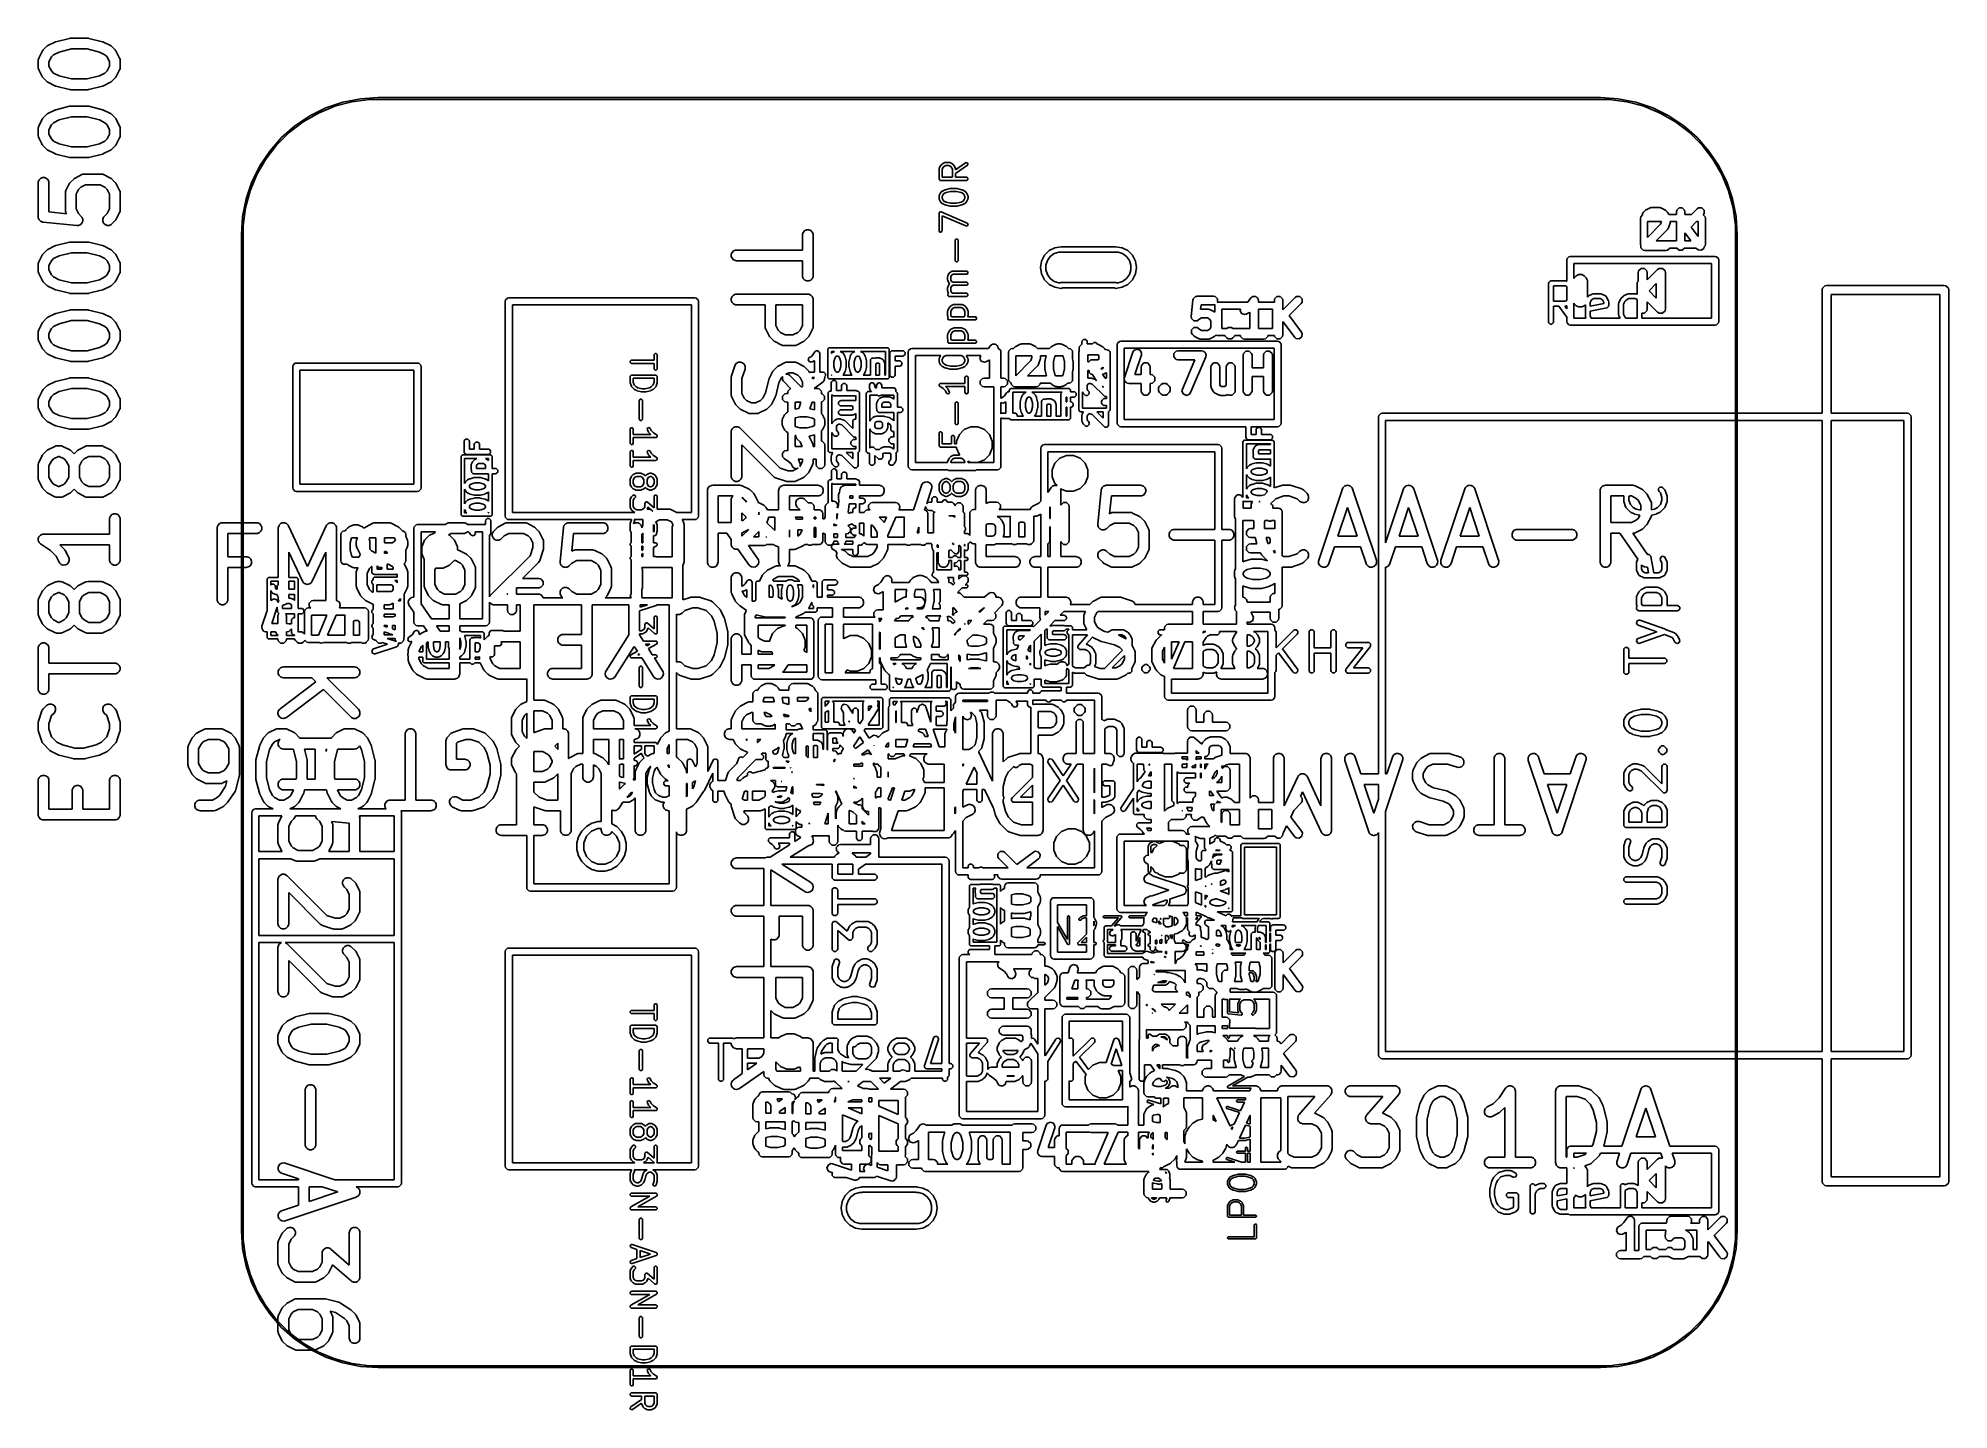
# Model space of a CAD drawing. Extents: x 95.1 to 121.9, y -82.3 to -63.1.
import ezdxf

# ---------------------------------------------------------------- set-up
doc = ezdxf.new("R2010")
doc.units = 0
doc.layers.add('BLACK', color=7, linetype='CONTINUOUS')

msp = doc.modelspace()

# ---------------------------------------------------------------- linework, layer by layer
at = {"layer": 'BLACK', "linetype": 'CONTINUOUS'}
for p, q in [((95.139405, -63.266252), (95.187024, -63.218633)), ((95.187024, -63.218633), (95.192773, -63.213914)), ((95.192773, -63.213914), (95.194073, -63.212416)), ((95.194073, -63.212416), (95.196332, -63.210994)), ((95.196332, -63.210994), (95.198389, -63.209306)), ((95.198389, -63.209306), (95.200216, -63.208548)), ((95.200216, -63.208548), (95.206516, -63.204584)), ((95.206516, -63.204584), (95.301754, -63.156965)), ((95.301754, -63.156965), (95.302823, -63.156555)), ((95.302823, -63.156555), (95.303259, -63.156233)), ((95.303259, -63.156233), (95.309395, -63.15404)), ((95.309395, -63.15404), (95.315485, -63.15171)), ((95.315485, -63.15171), (95.316025, -63.151671)), ((95.316025, -63.151671), (95.317105, -63.151286)), ((95.317105, -63.151286), (95.507581, -63.103667)), ((95.507581, -63.103667), (95.510117, -63.103291)), ((95.510117, -63.103291), (95.511139, -63.102869)), ((95.511139, -63.102869), (95.516651, -63.102326)), ((95.516651, -63.102326), (95.522125, -63.101517)), ((95.522125, -63.101517), (95.523217, -63.101679)), ((95.523217, -63.101679), (95.525771, -63.101428)), ((95.525771, -63.101428), (95.763866, -63.101428)), ((95.763866, -63.101428), (95.766419, -63.101679)), ((95.766419, -63.101679), (95.767512, -63.101517)), ((95.767512, -63.101517), (95.772985, -63.102326)), ((95.772985, -63.102326), (95.778498, -63.102869)), ((95.778498, -63.102869), (95.779519, -63.103291)), ((95.779519, -63.103291), (95.782056, -63.103667)), ((95.782056, -63.103667), (95.972532, -63.151286)), ((95.972532, -63.151286), (95.973611, -63.151671)), ((95.973611, -63.151671), (95.974151, -63.15171)), ((95.974151, -63.15171), (95.980232, -63.154037)), ((95.980232, -63.154037), (95.986378, -63.156233)), ((95.986378, -63.156233), (95.986813, -63.156555)), ((95.986813, -63.156555), (95.987883, -63.156965)), ((95.987883, -63.156965), (96.083121, -63.204584)), ((96.083121, -63.204584), (96.089417, -63.208547)), ((96.089417, -63.208547), (96.091247, -63.209305)), ((96.091247, -63.209305), (96.093305, -63.210994)), ((96.093305, -63.210994), (96.095564, -63.212416)), ((96.095564, -63.212416), (96.096863, -63.213914)), ((96.096863, -63.213914), (96.102612, -63.218632)), ((96.102612, -63.218632), (96.150232, -63.266251)), ((95.069819, -63.414523), (95.07126, -63.399891)), ((95.069819, -63.509761), (95.069819, -63.414523)), ((95.07126, -63.524393), (95.069819, -63.509761)), ((95.07126, -63.399891), (95.072291, -63.397401)), ((95.072291, -63.397401), (95.072482, -63.394714)), ((95.072482, -63.394714), (95.077737, -63.380982)), ((95.077737, -63.380982), (95.125356, -63.285744)), ((95.125356, -63.285744), (95.12932, -63.279444)), ((95.12932, -63.279444), (95.130078, -63.277617)), ((95.130078, -63.277617), (95.131766, -63.27556)), ((95.131766, -63.27556), (95.133188, -63.273301)), ((95.133188, -63.273301), (95.134686, -63.272001)), ((95.134686, -63.272001), (95.139405, -63.266252)), ((95.254077, -63.363712), (95.219819, -63.432228)), ((95.219819, -63.432228), (95.219819, -63.492056)), ((95.219819, -63.492056), (95.254077, -63.560572)), ((95.284484, -63.333305), (95.254077, -63.363712)), ((95.361471, -63.294811), (95.284484, -63.333305)), ((95.535005, -63.251428), (95.361471, -63.294811)), ((95.754632, -63.251428), (95.535005, -63.251428)), ((95.928166, -63.294811), (95.754632, -63.251428)), ((96.005153, -63.333305), (95.928166, -63.294811)), ((96.035561, -63.363712), (96.005153, -63.333305)), ((96.069819, -63.432228), (96.035561, -63.363712)), ((96.035561, -63.560571), (96.069819, -63.492056)), ((96.069819, -63.492056), (96.069819, -63.432228)), ((96.150232, -63.266251), (96.15495, -63.272)), ((96.15495, -63.272), (96.15645, -63.273301)), ((96.15645, -63.273301), (96.157872, -63.27556)), ((96.157872, -63.27556), (96.15956, -63.277617)), ((96.15956, -63.277617), (96.160317, -63.279444)), ((96.160317, -63.279444), (96.164282, -63.285744)), ((96.164282, -63.285744), (96.211901, -63.380982)), ((96.211901, -63.380982), (96.217156, -63.394713)), ((96.217156, -63.394713), (96.217347, -63.397402)), ((96.217347, -63.397402), (96.218378, -63.399891)), ((96.218378, -63.399891), (96.219819, -63.414523)), ((96.219819, -63.509761), (96.218378, -63.524393)), ((96.219819, -63.414523), (96.219819, -63.509761)), ((95.072291, -63.526882), (95.07126, -63.524393)), ((95.072482, -63.52957), (95.072291, -63.526882)), ((95.077737, -63.543302), (95.072482, -63.52957)), ((95.125356, -63.63854), (95.077737, -63.543302)), ((95.12932, -63.644839), (95.125356, -63.63854)), ((95.130078, -63.646667), (95.12932, -63.644839)), ((95.131766, -63.648723), (95.130078, -63.646667)), ((95.133188, -63.650983), (95.131766, -63.648723)), ((95.134686, -63.652282), (95.133188, -63.650983)), ((95.139405, -63.658032), (95.134686, -63.652282)), ((95.187024, -63.705651), (95.139405, -63.658032)), ((95.192773, -63.710369), (95.187024, -63.705651)), ((95.194073, -63.711868), (95.192773, -63.710369)), ((95.196332, -63.713289), (95.194073, -63.711868)), ((95.198389, -63.714978), (95.196332, -63.713289)), ((95.200216, -63.715735), (95.198389, -63.714978)), ((95.206516, -63.7197), (95.200216, -63.715735)), ((95.301754, -63.767319), (95.206516, -63.7197)), ((95.254077, -63.560572), (95.284484, -63.590979)), ((95.284484, -63.590979), (95.361471, -63.629472)), ((95.302823, -63.767728), (95.301754, -63.767319)), ((95.303259, -63.768051), (95.302823, -63.767728)), ((95.309395, -63.770243), (95.303259, -63.768051)), ((95.315485, -63.772574), (95.309395, -63.770243)), ((95.316025, -63.772612), (95.315485, -63.772574)), ((95.317105, -63.772998), (95.316025, -63.772612)), ((95.507581, -63.820617), (95.317105, -63.772998)), ((95.361471, -63.629472), (95.535005, -63.672856)), ((95.535005, -63.672856), (95.754632, -63.672856)), ((95.754632, -63.672856), (95.928166, -63.629472)), ((95.972532, -63.772998), (95.782056, -63.820617)), ((95.928166, -63.629472), (96.005153, -63.590978)), ((95.973611, -63.772612), (95.972532, -63.772998)), ((95.974151, -63.772574), (95.973611, -63.772612)), ((95.980232, -63.770246), (95.974151, -63.772574)), ((95.986378, -63.768051), (95.980232, -63.770246)), ((95.986813, -63.767728), (95.986378, -63.768051)), ((95.987883, -63.767319), (95.986813, -63.767728)), ((96.083121, -63.7197), (95.987883, -63.767319)), ((96.005153, -63.590978), (96.035561, -63.560571)), ((96.089417, -63.715736), (96.083121, -63.7197)), ((96.091247, -63.714979), (96.089417, -63.715736)), ((96.093305, -63.713289), (96.091247, -63.714979)), ((96.095564, -63.711868), (96.093305, -63.713289)), ((96.096863, -63.710369), (96.095564, -63.711868)), ((96.102612, -63.705652), (96.096863, -63.710369)), ((96.150232, -63.658033), (96.102612, -63.705652)), ((96.15495, -63.652283), (96.150232, -63.658033)), ((96.15645, -63.650983), (96.15495, -63.652283)), ((96.157872, -63.648723), (96.15645, -63.650983)), ((96.15956, -63.646667), (96.157872, -63.648723)), ((96.160317, -63.644839), (96.15956, -63.646667)), ((96.164282, -63.63854), (96.160317, -63.644839)), ((96.211901, -63.543302), (96.164282, -63.63854)), ((96.217156, -63.529571), (96.211901, -63.543302)), ((96.217347, -63.526881), (96.217156, -63.529571)), ((96.218378, -63.524393), (96.217347, -63.526881)), ((95.510117, -63.820992), (95.507581, -63.820617)), ((95.511139, -63.821415), (95.510117, -63.820992)), ((95.516651, -63.821957), (95.511139, -63.821415)), ((95.522125, -63.822767), (95.516651, -63.821957)), ((95.523217, -63.822604), (95.522125, -63.822767)), ((95.525771, -63.822856), (95.523217, -63.822604)), ((95.763866, -63.822856), (95.525771, -63.822856)), ((95.766419, -63.822604), (95.763866, -63.822856)), ((95.767512, -63.822767), (95.766419, -63.822604)), ((95.772985, -63.821957), (95.767512, -63.822767)), ((95.778498, -63.821415), (95.772985, -63.821957)), ((95.779519, -63.820992), (95.778498, -63.821415)), ((95.782056, -63.820617), (95.779519, -63.820992)), ((99.104828, -64.079276), (99.342363, -63.998644)), ((99.468739, -63.991078), (99.229135, -64.05528)), ((99.342363, -63.998644), (99.58839, -63.949706)), ((99.714672, -63.9587), (99.468739, -63.991078)), ((99.58839, -63.949706), (99.8387, -63.9333)), ((99.8387, -63.9587), (99.714672, -63.9587)), ((99.8387, -63.9333), (116.9837, -63.9333)), ((116.9837, -63.9587), (99.8387, -63.9587)), ((116.9837, -63.9333), (117.23401, -63.949706)), ((117.107728, -63.9587), (116.9837, -63.9587)), ((117.353661, -63.991078), (117.107728, -63.9587)), ((117.23401, -63.949706), (117.480037, -63.998644)), ((117.593265, -64.05528), (117.353661, -63.991078)), ((117.480037, -63.998644), (117.717572, -64.079276)), ((95.077737, -64.333363), (95.125356, -64.238125)), ((95.125356, -64.238125), (95.12932, -64.231825)), ((95.12932, -64.231825), (95.130078, -64.229998)), ((95.130078, -64.229998), (95.131766, -64.227941)), ((95.131766, -64.227941), (95.133188, -64.225682)), ((95.133188, -64.225682), (95.134686, -64.224382)), ((95.134686, -64.224382), (95.139405, -64.218633)), ((95.139405, -64.218633), (95.187024, -64.171014)), ((95.187024, -64.171014), (95.192773, -64.166295)), ((95.192773, -64.166295), (95.194073, -64.164797)), ((95.194073, -64.164797), (95.196332, -64.163375)), ((95.196332, -64.163375), (95.198389, -64.161687)), ((95.198389, -64.161687), (95.200216, -64.160929)), ((95.200216, -64.160929), (95.206516, -64.156965)), ((95.206516, -64.156965), (95.301754, -64.109346)), ((95.254077, -64.316093), (95.219819, -64.384609)), ((95.284484, -64.285686), (95.254077, -64.316093)), ((95.361471, -64.247192), (95.284484, -64.285686)), ((95.301754, -64.109346), (95.302823, -64.108936)), ((95.302823, -64.108936), (95.303259, -64.108614)), ((95.303259, -64.108614), (95.309395, -64.106421)), ((95.309395, -64.106421), (95.315485, -64.104091)), ((95.315485, -64.104091), (95.316025, -64.104052)), ((95.316025, -64.104052), (95.317105, -64.103667)), ((95.317105, -64.103667), (95.507581, -64.056048)), ((95.535005, -64.203809), (95.361471, -64.247192)), ((95.507581, -64.056048), (95.510117, -64.055672)), ((95.510117, -64.055672), (95.511139, -64.05525)), ((95.511139, -64.05525), (95.516651, -64.054707)), ((95.516651, -64.054707), (95.522125, -64.053898)), ((95.522125, -64.053898), (95.523217, -64.05406)), ((95.523217, -64.05406), (95.525771, -64.053809)), ((95.525771, -64.053809), (95.763866, -64.053809)), ((95.754632, -64.203809), (95.535005, -64.203809)), ((95.928166, -64.247192), (95.754632, -64.203809)), ((95.763866, -64.053809), (95.766419, -64.05406)), ((95.766419, -64.05406), (95.767512, -64.053898)), ((95.767512, -64.053898), (95.772985, -64.054707)), ((95.772985, -64.054707), (95.778498, -64.05525)), ((95.778498, -64.05525), (95.779519, -64.055672)), ((95.779519, -64.055672), (95.782056, -64.056048)), ((95.782056, -64.056048), (95.972532, -64.103667)), ((96.005153, -64.285686), (95.928166, -64.247192)), ((95.972532, -64.103667), (95.973611, -64.104052)), ((95.973611, -64.104052), (95.974151, -64.104091)), ((95.974151, -64.104091), (95.980232, -64.106418)), ((95.980232, -64.106418), (95.986378, -64.108614)), ((95.986378, -64.108614), (95.986813, -64.108936)), ((95.986813, -64.108936), (95.987883, -64.109346)), ((95.987883, -64.109346), (96.083121, -64.156965)), ((96.035561, -64.316093), (96.005153, -64.285686)), ((96.069819, -64.384609), (96.035561, -64.316093)), ((96.083121, -64.156965), (96.089417, -64.160928)), ((96.089417, -64.160928), (96.091247, -64.161686)), ((96.091247, -64.161686), (96.093305, -64.163375)), ((96.093305, -64.163375), (96.095564, -64.164797)), ((96.095564, -64.164797), (96.096863, -64.166295)), ((96.096863, -64.166295), (96.102612, -64.171013)), ((96.102612, -64.171013), (96.150232, -64.218632)), ((96.150232, -64.218632), (96.15495, -64.224381)), ((96.15495, -64.224381), (96.15645, -64.225682)), ((96.15645, -64.225682), (96.157872, -64.227941)), ((96.157872, -64.227941), (96.15956, -64.229998)), ((96.15956, -64.229998), (96.160317, -64.231825)), ((96.160317, -64.231825), (96.164282, -64.238125)), ((96.164282, -64.238125), (96.211901, -64.333363)), ((98.785139, -64.274234), (98.588343, -64.425241)), ((98.671278, -64.329586), (98.87985, -64.190223)), ((98.999961, -64.150206), (98.785139, -64.274234)), ((98.87985, -64.190223), (99.104828, -64.079276)), ((99.229135, -64.05528), (98.999961, -64.150206)), ((117.822439, -64.150206), (117.593265, -64.05528)), ((117.717572, -64.079276), (117.94255, -64.190223)), ((118.037261, -64.274234), (117.822439, -64.150206)), ((117.94255, -64.190223), (118.151122, -64.329586)), ((118.234057, -64.425241), (118.037261, -64.274234)), ((95.069819, -64.366904), (95.07126, -64.352272)), ((95.069819, -64.462142), (95.069819, -64.366904)), ((95.07126, -64.476774), (95.069819, -64.462142)), ((95.07126, -64.352272), (95.072291, -64.349782)), ((95.072291, -64.479263), (95.07126, -64.476774)), ((95.072291, -64.349782), (95.072482, -64.347095)), ((95.072482, -64.481951), (95.072291, -64.479263)), ((95.072482, -64.347095), (95.077737, -64.333363)), ((95.077737, -64.495683), (95.072482, -64.481951)), ((95.125356, -64.590921), (95.077737, -64.495683)), ((95.219819, -64.384609), (95.219819, -64.444437)), ((95.219819, -64.444437), (95.254077, -64.512953)), ((95.254077, -64.512953), (95.284484, -64.54336)), ((95.284484, -64.54336), (95.361471, -64.581853)), ((95.361471, -64.581853), (95.535005, -64.625237)), ((95.754632, -64.625237), (95.928166, -64.581853)), ((95.928166, -64.581853), (96.005153, -64.543359)), ((96.005153, -64.543359), (96.035561, -64.512952)), ((96.035561, -64.512952), (96.069819, -64.444437)), ((96.069819, -64.444437), (96.069819, -64.384609)), ((96.211901, -64.495683), (96.164282, -64.590921)), ((96.211901, -64.333363), (96.217156, -64.347094)), ((96.217156, -64.481952), (96.211901, -64.495683)), ((96.217156, -64.347094), (96.217347, -64.349783)), ((96.217347, -64.479262), (96.217156, -64.481952)), ((96.217347, -64.349783), (96.218378, -64.352272)), ((96.218378, -64.476774), (96.217347, -64.479262)), ((96.218378, -64.352272), (96.219819, -64.366904)), ((96.219819, -64.462142), (96.218378, -64.476774)), ((96.219819, -64.366904), (96.219819, -64.462142)), ((98.317286, -64.683578), (98.482681, -64.494981)), ((98.588343, -64.425241), (98.412941, -64.600643)), ((98.482681, -64.494981), (98.671278, -64.329586)), ((118.151122, -64.329586), (118.339719, -64.494981)), ((118.409459, -64.600643), (118.234057, -64.425241)), ((118.339719, -64.494981), (118.505114, -64.683578)), ((95.12932, -64.59722), (95.125356, -64.590921)), ((95.130078, -64.599048), (95.12932, -64.59722)), ((95.131766, -64.601104), (95.130078, -64.599048)), ((95.133188, -64.603364), (95.131766, -64.601104)), ((95.134686, -64.604663), (95.133188, -64.603364)), ((95.139405, -64.610413), (95.134686, -64.604663)), ((95.187024, -64.658032), (95.139405, -64.610413)), ((95.192773, -64.66275), (95.187024, -64.658032)), ((95.194073, -64.664249), (95.192773, -64.66275)), ((95.196332, -64.66567), (95.194073, -64.664249)), ((95.198389, -64.667359), (95.196332, -64.66567)), ((95.200216, -64.668116), (95.198389, -64.667359)), ((95.206516, -64.672081), (95.200216, -64.668116)), ((95.301754, -64.7197), (95.206516, -64.672081)), ((95.302823, -64.720109), (95.301754, -64.7197)), ((95.303259, -64.720432), (95.302823, -64.720109)), ((95.309395, -64.722624), (95.303259, -64.720432)), ((95.315485, -64.724955), (95.309395, -64.722624)), ((95.316025, -64.724993), (95.315485, -64.724955)), ((95.317105, -64.725379), (95.316025, -64.724993)), ((95.507581, -64.772998), (95.317105, -64.725379)), ((95.510117, -64.773373), (95.507581, -64.772998)), ((95.511139, -64.773796), (95.510117, -64.773373)), ((95.516651, -64.774338), (95.511139, -64.773796)), ((95.522125, -64.775148), (95.516651, -64.774338)), ((95.523217, -64.774985), (95.522125, -64.775148)), ((95.525771, -64.775237), (95.523217, -64.774985)), ((95.763866, -64.775237), (95.525771, -64.775237)), ((95.535005, -64.625237), (95.754632, -64.625237)), ((95.766419, -64.774985), (95.763866, -64.775237)), ((95.767512, -64.775148), (95.766419, -64.774985)), ((95.772985, -64.774338), (95.767512, -64.775148)), ((95.778498, -64.773796), (95.772985, -64.774338)), ((95.779519, -64.773373), (95.778498, -64.773796)), ((95.782056, -64.772998), (95.779519, -64.773373)), ((95.972532, -64.725379), (95.782056, -64.772998)), ((95.973611, -64.724993), (95.972532, -64.725379)), ((95.974151, -64.724955), (95.973611, -64.724993)), ((95.980232, -64.722627), (95.974151, -64.724955)), ((95.986378, -64.720432), (95.980232, -64.722627)), ((95.986813, -64.720109), (95.986378, -64.720432)), ((95.987883, -64.7197), (95.986813, -64.720109)), ((96.083121, -64.672081), (95.987883, -64.7197)), ((96.089417, -64.668117), (96.083121, -64.672081)), ((96.091247, -64.66736), (96.089417, -64.668117)), ((96.093305, -64.66567), (96.091247, -64.66736)), ((96.095564, -64.664249), (96.093305, -64.66567)), ((96.096863, -64.66275), (96.095564, -64.664249)), ((96.102612, -64.658033), (96.096863, -64.66275)), ((96.150232, -64.610414), (96.102612, -64.658033)), ((96.15495, -64.604664), (96.150232, -64.610414)), ((96.15645, -64.603364), (96.15495, -64.604664)), ((96.157872, -64.601104), (96.15645, -64.603364)), ((96.15956, -64.599048), (96.157872, -64.601104)), ((96.160317, -64.59722), (96.15956, -64.599048)), ((96.164282, -64.590921), (96.160317, -64.59722)), ((98.261934, -64.797439), (98.137906, -65.012261)), ((98.177923, -64.89215), (98.317286, -64.683578)), ((98.412941, -64.600643), (98.261934, -64.797439)), ((107.75206, -64.862927), (107.786677, -64.845619)), ((107.786677, -64.845619), (107.787712, -64.845335)), ((107.787712, -64.845335), (107.788061, -64.844987)), ((107.788061, -64.844987), (107.791429, -64.844317)), ((107.791429, -64.844317), (107.794752, -64.843407)), ((107.794752, -64.843407), (107.79522, -64.843563)), ((107.79522, -64.843563), (107.796273, -64.843354)), ((107.796273, -64.843354), (107.8482, -64.843354)), ((107.8482, -64.843354), (107.849252, -64.843563)), ((107.849252, -64.843563), (107.849721, -64.843407)), ((107.849721, -64.843407), (107.853043, -64.844317)), ((107.853043, -64.844317), (107.856412, -64.844987)), ((107.856412, -64.844987), (107.85676, -64.845335)), ((107.85676, -64.845335), (107.857796, -64.845619)), ((107.857796, -64.845619), (107.892413, -64.862927)), ((107.938893, -64.944759), (108.078217, -64.847233)), ((108.078217, -64.847233), (108.085881, -64.843861)), ((108.085881, -64.843861), (108.102054, -64.846715)), ((108.102054, -64.846715), (108.111473, -64.86017)), ((118.560466, -64.797439), (118.409459, -64.600643)), ((118.505114, -64.683578), (118.644477, -64.89215)), ((118.684494, -65.012261), (118.560466, -64.797439)), ((95.069819, -65.128809), (95.07126, -65.114177)), ((95.07126, -65.114177), (95.082459, -65.087141)), ((95.082459, -65.087141), (95.103151, -65.066449)), ((95.103151, -65.066449), (95.130187, -65.05525)), ((95.130187, -65.05525), (95.159451, -65.05525)), ((95.159451, -65.05525), (95.186487, -65.066449)), ((95.186487, -65.066449), (95.207179, -65.087141)), ((95.207179, -65.087141), (95.218378, -65.114177)), ((95.218378, -65.114177), (95.219819, -65.128809)), ((95.520357, -65.123395), (95.567976, -65.075776)), ((95.567976, -65.075776), (95.573725, -65.071057)), ((95.573725, -65.071057), (95.575025, -65.069559)), ((95.575025, -65.069559), (95.577284, -65.068137)), ((95.577284, -65.068137), (95.579341, -65.066449)), ((95.579341, -65.066449), (95.581168, -65.065691)), ((95.581168, -65.065691), (95.587468, -65.061727)), ((95.587468, -65.061727), (95.682706, -65.014108)), ((95.682706, -65.014108), (95.696437, -65.008853)), ((95.696437, -65.008853), (95.699126, -65.008661)), ((95.699126, -65.008661), (95.701615, -65.007631)), ((95.701615, -65.007631), (95.716247, -65.00619)), ((95.716247, -65.00619), (95.954342, -65.00619)), ((95.954342, -65.00619), (95.968974, -65.007631)), ((95.968974, -65.007631), (95.971463, -65.008662)), ((95.971463, -65.008662), (95.974151, -65.008853)), ((95.974151, -65.008853), (95.987883, -65.014108)), ((95.987883, -65.014108), (96.083121, -65.061727)), ((96.083121, -65.061727), (96.089417, -65.06569)), ((96.089417, -65.06569), (96.091247, -65.066448)), ((96.091247, -65.066448), (96.093305, -65.068137)), ((96.093305, -65.068137), (96.095564, -65.069559)), ((96.095564, -65.069559), (96.096863, -65.071057)), ((96.096863, -65.071057), (96.102612, -65.075775)), ((96.102612, -65.075775), (96.150232, -65.123394)), ((97.986344, -65.354663), (98.066976, -65.117128)), ((98.137906, -65.012261), (98.04298, -65.241435)), ((98.066976, -65.117128), (98.177923, -64.89215)), ((107.70558, -64.934047), (107.705789, -64.932994)), ((107.70558, -65.072517), (107.70558, -64.934047)), ((107.707213, -65.080729), (107.70558, -65.072517)), ((107.705633, -64.932526), (107.706543, -64.929203)), ((107.705789, -64.932994), (107.705633, -64.932526)), ((107.706543, -64.929203), (107.707213, -64.925835)), ((107.707213, -64.925835), (107.707561, -64.925486)), ((107.718826, -65.092342), (107.707213, -65.080729)), ((107.707561, -64.925486), (107.707845, -64.924451)), ((107.707845, -64.924451), (107.725154, -64.889833)), ((107.727038, -65.093975), (107.718826, -65.092342)), ((107.725154, -64.889833), (107.727265, -64.887112)), ((108.090522, -65.093975), (107.727038, -65.093975)), ((107.727265, -64.887112), (107.729174, -64.884256)), ((107.729174, -64.884256), (107.746483, -64.866947)), ((107.746483, -64.866947), (107.749336, -64.86504)), ((107.761983, -64.912139), (107.748496, -64.939113)), ((107.748496, -64.939113), (107.748496, -65.051059)), ((107.748496, -65.051059), (107.895977, -65.051059)), ((107.749336, -64.86504), (107.75206, -64.862927)), ((107.774365, -64.899756), (107.761983, -64.912139)), ((107.801339, -64.88627), (107.774365, -64.899756)), ((107.843134, -64.88627), (107.801339, -64.88627)), ((107.870107, -64.899756), (107.843134, -64.88627)), ((107.88249, -64.912139), (107.870107, -64.899756)), ((107.895977, -64.939113), (107.88249, -64.912139)), ((107.892413, -64.862927), (107.895133, -64.865038)), ((107.895133, -64.865038), (107.89799, -64.866947)), ((107.895977, -65.051059), (107.895977, -64.939113)), ((107.89799, -64.866947), (107.915299, -64.884256)), ((107.915299, -64.884256), (107.917205, -64.887109)), ((107.917205, -64.887109), (107.919319, -64.889833)), ((107.919319, -64.889833), (107.936628, -64.924451)), ((107.936628, -64.924451), (107.936911, -64.925486)), ((107.936911, -64.925486), (107.93726, -64.925835)), ((107.93726, -64.925835), (107.937931, -64.929211)), ((107.937931, -64.929211), (107.938839, -64.932526)), ((107.938839, -64.932526), (107.938683, -64.932992)), ((107.938683, -64.932992), (107.938893, -64.934047)), ((108.102828, -64.882391), (107.938893, -64.997144)), ((107.938893, -64.934047), (107.938893, -64.944759)), ((107.938893, -64.997144), (107.938893, -65.051059)), ((107.938893, -65.051059), (108.090522, -65.051059)), ((108.090522, -65.051059), (108.098734, -65.052692)), ((108.098734, -65.092342), (108.090522, -65.093975)), ((108.098734, -65.052692), (108.110347, -65.064305)), ((108.110347, -65.080729), (108.098734, -65.092342)), ((108.108619, -64.876344), (108.102828, -64.882391)), ((108.111473, -64.86017), (108.108619, -64.876344)), ((108.110347, -65.064305), (108.110347, -65.080729)), ((118.644477, -64.89215), (118.755424, -65.117128)), ((118.77942, -65.241435), (118.684494, -65.012261)), ((118.755424, -65.117128), (118.836056, -65.354663)), ((95.069819, -65.604999), (95.069819, -65.128809)), ((95.219819, -65.128809), (95.219819, -65.537124)), ((95.450771, -65.271666), (95.452212, -65.257034)), ((95.450771, -65.509761), (95.450771, -65.271666)), ((95.452212, -65.257034), (95.453243, -65.254544)), ((95.453243, -65.254544), (95.453434, -65.251857)), ((95.453434, -65.251857), (95.458689, -65.238125)), ((95.458689, -65.238125), (95.506308, -65.142887)), ((95.506308, -65.142887), (95.510272, -65.136587)), ((95.510272, -65.136587), (95.51103, -65.13476)), ((95.51103, -65.13476), (95.512718, -65.132703)), ((95.512718, -65.132703), (95.51414, -65.130444)), ((95.51414, -65.130444), (95.515638, -65.129144)), ((95.515638, -65.129144), (95.520357, -65.123395)), ((95.635029, -65.220855), (95.600771, -65.289371)), ((95.600771, -65.289371), (95.600771, -65.492056)), ((95.665436, -65.190448), (95.635029, -65.220855)), ((95.733952, -65.15619), (95.665436, -65.190448)), ((95.936637, -65.15619), (95.733952, -65.15619)), ((96.005153, -65.190448), (95.936637, -65.15619)), ((96.035561, -65.220855), (96.005153, -65.190448)), ((96.069819, -65.289371), (96.035561, -65.220855)), ((96.069819, -65.492056), (96.069819, -65.289371)), ((96.150232, -65.123394), (96.15495, -65.129143)), ((96.15495, -65.129143), (96.15645, -65.130444)), ((96.15645, -65.130444), (96.157872, -65.132703)), ((96.157872, -65.132703), (96.15956, -65.13476)), ((96.15956, -65.13476), (96.160317, -65.136587)), ((96.160317, -65.136587), (96.164282, -65.142887)), ((96.164282, -65.142887), (96.211901, -65.238125)), ((96.211901, -65.238125), (96.217156, -65.251856)), ((96.217156, -65.251856), (96.217347, -65.254545)), ((96.217347, -65.254545), (96.218378, -65.257034)), ((96.218378, -65.257034), (96.219819, -65.271666)), ((96.219819, -65.271666), (96.219819, -65.509761)), ((97.937406, -65.60069), (97.986344, -65.354663)), ((98.04298, -65.241435), (97.978778, -65.481039)), ((107.70558, -65.314839), (107.705789, -65.313786)), ((107.70558, -65.349457), (107.70558, -65.314839)), ((107.705789, -65.350509), (107.70558, -65.349457)), ((107.705633, -65.313318), (107.706543, -65.309993)), ((107.705789, -65.313786), (107.705633, -65.313318)), ((107.705633, -65.350978), (107.705789, -65.350509)), ((107.706543, -65.354302), (107.705633, -65.350978)), ((107.706543, -65.309993), (107.707213, -65.306627)), ((107.707213, -65.357669), (107.706543, -65.354302)), ((107.707213, -65.306627), (107.70756, -65.306279)), ((107.70756, -65.358016), (107.707213, -65.357669)), ((107.70756, -65.306279), (107.707845, -65.305242)), ((107.707845, -65.359054), (107.70756, -65.358016)), ((107.707845, -65.305242), (107.725154, -65.270626)), ((107.725154, -65.39367), (107.707845, -65.359054)), ((107.725154, -65.270626), (107.727262, -65.267909)), ((107.727262, -65.267909), (107.729174, -65.265049)), ((107.729174, -65.265049), (107.746483, -65.24774)), ((107.746483, -65.24774), (107.749336, -65.245833)), ((107.761982, -65.292932), (107.748496, -65.319905)), ((107.748496, -65.319905), (107.748496, -65.34439)), ((107.748496, -65.34439), (107.761982, -65.371363)), ((107.749336, -65.245833), (107.752059, -65.24372)), ((107.752059, -65.24372), (107.786676, -65.226412)), ((107.774365, -65.280549), (107.761982, -65.292932)), ((107.761982, -65.371363), (107.774365, -65.383746)), ((107.803765, -65.265848), (107.774365, -65.280549)), ((107.774365, -65.383746), (107.803765, -65.398447)), ((107.786676, -65.226412), (107.788943, -65.22579)), ((107.788943, -65.22579), (107.791069, -65.224787)), ((107.791069, -65.224787), (107.860304, -65.207478)), ((107.868149, -65.249753), (107.803765, -65.265848)), ((107.860304, -65.207478), (107.862928, -65.207349)), ((107.862928, -65.207349), (107.865508, -65.206837)), ((107.865508, -65.206837), (107.952052, -65.206837)), ((107.949412, -65.249753), (107.868149, -65.249753)), ((108.013794, -65.265848), (107.949412, -65.249753)), ((107.952052, -65.206837), (107.954631, -65.207349)), ((107.954631, -65.207349), (107.957256, -65.207478)), ((107.957256, -65.207478), (108.026492, -65.224787)), ((108.043195, -65.280549), (108.013794, -65.265848)), ((108.013795, -65.398446), (108.043195, -65.383747)), ((108.026492, -65.224787), (108.028614, -65.225789)), ((108.028614, -65.225789), (108.030883, -65.226411)), ((108.030883, -65.226411), (108.065501, -65.24372)), ((108.055577, -65.292931), (108.043195, -65.280549)), ((108.043195, -65.383747), (108.055577, -65.371364)), ((108.069064, -65.319904), (108.055577, -65.292931)), ((108.055577, -65.371364), (108.069064, -65.344391)), ((108.065501, -65.24372), (108.068221, -65.245831)), ((108.068221, -65.245831), (108.071078, -65.24774)), ((108.069064, -65.344391), (108.069064, -65.319904)), ((108.071078, -65.24774), (108.088387, -65.265049)), ((108.088387, -65.265049), (108.090293, -65.267902)), ((108.090293, -65.267902), (108.092407, -65.270626)), ((108.092407, -65.270626), (108.109715, -65.305243)), ((108.109715, -65.359053), (108.092407, -65.39367)), ((108.109715, -65.305243), (108.109998, -65.306278)), ((108.109998, -65.358017), (108.109715, -65.359053)), ((108.109998, -65.306278), (108.110347, -65.306627)), ((108.110347, -65.357669), (108.109998, -65.358017)), ((108.110347, -65.306627), (108.111016, -65.309995)), ((108.111016, -65.3543), (108.110347, -65.357669)), ((108.111016, -65.309995), (108.111927, -65.313318)), ((108.111927, -65.350978), (108.111016, -65.3543)), ((108.111927, -65.313318), (108.11177, -65.313786)), ((108.11177, -65.313786), (108.11198, -65.314839)), ((108.11198, -65.349457), (108.11177, -65.350509)), ((108.11177, -65.350509), (108.111927, -65.350978)), ((108.11198, -65.314839), (108.11198, -65.349457)), ((118.843622, -65.481039), (118.77942, -65.241435)), ((118.836056, -65.354663), (118.884994, -65.60069)), ((95.070351, -65.61041), (95.069819, -65.604999)), ((95.070169, -65.612239), (95.070351, -65.61041)), ((95.070707, -65.614025), (95.070169, -65.612239)), ((95.07126, -65.619631), (95.070707, -65.614025)), ((95.075454, -65.629757), (95.07126, -65.619631)), ((95.078622, -65.640255), (95.075454, -65.629757)), ((95.081013, -65.643178), (95.078622, -65.640255)), ((95.082459, -65.646667), (95.081013, -65.643178)), ((95.090212, -65.65442), (95.082459, -65.646667)), ((95.097153, -65.662903), (95.090212, -65.65442)), ((95.219819, -65.537124), (95.468009, -65.561943)), ((95.452212, -65.524393), (95.450771, -65.509761)), ((95.453243, -65.526882), (95.452212, -65.524393)), ((95.453434, -65.52957), (95.453243, -65.526882)), ((95.458689, -65.543302), (95.453434, -65.52957)), ((95.468009, -65.561943), (95.458689, -65.543302)), ((95.600771, -65.492056), (95.635029, -65.560572)), ((95.635029, -65.560572), (95.674042, -65.599585)), ((95.674042, -65.599585), (95.683369, -65.61095)), ((95.683369, -65.61095), (95.684814, -65.614438)), ((95.684814, -65.614438), (95.687206, -65.617362)), ((95.687206, -65.617362), (95.690373, -65.627859)), ((95.690373, -65.627859), (95.694568, -65.637986)), ((95.694568, -65.637986), (95.694568, -65.641762)), ((95.694568, -65.641762), (95.695659, -65.645378)), ((95.695659, -65.645378), (95.694568, -65.656287)), ((95.694568, -65.656287), (95.694568, -65.667249)), ((95.976021, -65.637986), (95.98722, -65.61095)), ((95.976021, -65.667249), (95.976021, -65.637986)), ((95.98722, -65.61095), (95.996548, -65.599584)), ((95.996548, -65.599584), (96.035561, -65.560571)), ((96.035561, -65.560571), (96.069819, -65.492056)), ((96.150232, -65.658033), (96.102612, -65.705652)), ((96.15495, -65.652283), (96.150232, -65.658033)), ((96.15645, -65.650983), (96.15495, -65.652283)), ((96.157872, -65.648723), (96.15645, -65.650983)), ((96.15956, -65.646667), (96.157872, -65.648723)), ((96.160317, -65.644839), (96.15956, -65.646667)), ((96.164282, -65.63854), (96.160317, -65.644839)), ((96.211901, -65.543302), (96.164282, -65.63854)), ((96.217156, -65.529571), (96.211901, -65.543302)), ((96.217347, -65.526881), (96.217156, -65.529571)), ((96.218378, -65.524393), (96.217347, -65.526881)), ((96.219819, -65.509761), (96.218378, -65.524393)), ((97.921, -65.851), (97.937406, -65.60069)), ((97.978778, -65.481039), (97.9464, -65.726972)), ((107.70558, -65.557162), (107.705615, -65.556985)), ((107.70558, -65.799484), (107.70558, -65.557162)), ((107.705581, -65.556901), (107.705675, -65.556679)), ((107.705615, -65.556985), (107.705581, -65.556901)), ((107.705675, -65.556679), (107.707213, -65.54895)), ((107.707213, -65.54895), (107.71032, -65.545842)), ((107.71032, -65.545842), (107.712051, -65.541805)), ((107.712051, -65.541805), (107.715896, -65.540266)), ((107.715896, -65.540266), (107.718826, -65.537337)), ((107.718826, -65.537337), (107.72322, -65.537337)), ((107.72322, -65.537337), (107.727299, -65.535705)), ((107.727262, -65.396386), (107.725154, -65.39367)), ((107.729174, -65.399247), (107.727262, -65.396386)), ((107.727299, -65.535705), (107.735009, -65.537337)), ((107.746483, -65.416556), (107.729174, -65.399247)), ((107.735009, -65.537337), (107.73525, -65.537337)), ((107.73525, -65.537337), (107.735314, -65.537401)), ((107.735314, -65.537401), (107.735491, -65.537439)), ((107.735491, -65.537439), (108.098974, -65.693217)), ((107.749336, -65.418462), (107.746483, -65.416556)), ((108.082069, -65.732663), (107.748496, -65.589703)), ((107.748496, -65.589703), (107.748496, -65.799484)), ((107.752059, -65.420576), (107.749336, -65.418462)), ((107.786676, -65.437884), (107.752059, -65.420576)), ((107.788942, -65.438504), (107.786676, -65.437884)), ((107.791069, -65.439509), (107.788942, -65.438504)), ((107.860304, -65.456817), (107.791069, -65.439509)), ((107.803765, -65.398447), (107.868148, -65.414542)), ((107.862928, -65.456945), (107.860304, -65.456817)), ((107.865508, -65.457458), (107.862928, -65.456945)), ((107.952052, -65.457458), (107.865508, -65.457458)), ((107.868148, -65.414542), (107.949412, -65.414542)), ((107.949412, -65.414542), (108.013795, -65.398446)), ((107.954631, -65.456945), (107.952052, -65.457458)), ((107.957256, -65.456817), (107.954631, -65.456945)), ((108.026491, -65.439509), (107.957256, -65.456817)), ((108.028612, -65.438506), (108.026491, -65.439509)), ((108.030883, -65.437885), (108.028612, -65.438506)), ((108.065501, -65.420576), (108.030883, -65.437885)), ((108.068221, -65.418464), (108.065501, -65.420576)), ((108.071078, -65.416556), (108.068221, -65.418464)), ((108.088387, -65.399247), (108.071078, -65.416556)), ((108.090293, -65.396393), (108.088387, -65.399247)), ((108.092407, -65.39367), (108.090293, -65.396393)), ((117.544, -65.623), (117.547806, -65.603866)), ((117.544, -65.993), (117.544, -65.623)), ((117.547806, -65.603866), (117.573424, -65.578248)), ((117.573424, -65.55957), (117.586431, -65.540105)), ((117.573424, -65.578248), (117.573424, -65.55957)), ((117.586431, -65.540105), (117.609288, -65.517247)), ((117.609288, -65.517247), (117.617285, -65.511903)), ((117.617285, -65.511903), (117.624882, -65.506008)), ((117.624882, -65.506008), (117.670597, -65.483151)), ((117.670597, -65.483151), (117.673494, -65.482357)), ((117.673494, -65.482357), (117.674468, -65.481384)), ((117.674468, -65.481384), (117.683902, -65.479507)), ((117.683902, -65.479507), (117.693176, -65.476968)), ((117.693176, -65.476968), (117.694481, -65.477403)), ((117.694481, -65.477403), (117.697429, -65.476817)), ((117.697429, -65.476817), (117.811714, -65.476817)), ((117.811714, -65.476817), (117.814661, -65.477403)), ((117.814661, -65.477403), (117.815967, -65.476968)), ((117.815967, -65.476968), (117.82524, -65.479507)), ((117.82524, -65.479507), (117.834675, -65.481384)), ((117.834675, -65.481384), (117.835648, -65.482357)), ((117.835648, -65.482357), (117.838546, -65.483151)), ((117.838546, -65.483151), (117.884262, -65.506008)), ((117.884262, -65.506008), (117.891867, -65.51191)), ((117.891867, -65.51191), (117.899855, -65.517248)), ((117.899855, -65.517248), (117.922713, -65.540105)), ((117.922713, -65.540105), (117.928056, -65.548101)), ((117.928056, -65.548101), (117.933952, -65.555698)), ((117.933952, -65.555698), (117.942603, -65.573)), ((117.942603, -65.573), (118.048857, -65.573)), ((118.048857, -65.536817), (118.053424, -65.513856)), ((118.048857, -65.573), (118.048857, -65.536817)), ((118.053424, -65.513856), (118.085896, -65.481384)), ((118.085896, -65.481384), (118.131818, -65.481384)), ((118.131818, -65.481384), (118.16429, -65.513856)), ((118.16429, -65.513856), (118.168857, -65.536817)), ((118.168857, -65.536817), (118.168857, -65.573)), ((118.168857, -65.573), (118.262107, -65.573)), ((118.262107, -65.573), (118.340716, -65.494391)), ((118.340716, -65.494391), (118.360182, -65.481384)), ((118.360182, -65.481384), (118.406104, -65.481384)), ((118.406104, -65.481384), (118.438576, -65.513856)), ((118.438576, -65.559778), (118.426371, -65.578043)), ((118.426371, -65.578043), (118.452194, -65.603866)), ((118.438576, -65.513856), (118.438576, -65.559778)), ((118.452194, -65.603866), (118.456, -65.623)), ((118.456, -65.623), (118.456, -65.993)), ((118.876, -65.726972), (118.843622, -65.481039)), ((118.884994, -65.60069), (118.9014, -65.851)), ((95.100479, -65.664687), (95.097153, -65.662903)), ((95.103151, -65.667359), (95.100479, -65.664687)), ((95.11328, -65.671554), (95.103151, -65.667359)), ((95.12294, -65.676737), (95.11328, -65.671554)), ((95.128464, -65.677844), (95.12294, -65.676737)), ((95.130187, -65.678558), (95.128464, -65.677844)), ((95.132024, -65.678558), (95.130187, -65.678558)), ((95.137356, -65.679627), (95.132024, -65.678558)), ((95.613546, -65.727246), (95.137356, -65.679627)), ((95.628249, -65.727268), (95.613546, -65.727246)), ((95.631865, -65.726177), (95.628249, -65.727268)), ((95.63564, -65.726177), (95.631865, -65.726177)), ((95.645764, -65.721983), (95.63564, -65.726177)), ((95.656265, -65.718815), (95.645764, -65.721983)), ((95.659189, -65.716422), (95.656265, -65.718815)), ((95.662676, -65.714978), (95.659189, -65.716422)), ((95.670424, -65.707229), (95.662676, -65.714978)), ((95.678913, -65.700284), (95.670424, -65.707229)), ((95.680698, -65.696955), (95.678913, -65.700284)), ((95.683369, -65.694285), (95.680698, -65.696955)), ((95.687562, -65.68416), (95.683369, -65.694285)), ((95.692747, -65.674497), (95.687562, -65.68416)), ((95.693122, -65.670737), (95.692747, -65.674497)), ((95.694568, -65.667249), (95.693122, -65.670737)), ((95.987219, -65.694285), (95.976021, -65.667249)), ((96.007912, -65.714978), (95.987219, -65.694285)), ((96.034948, -65.726177), (96.007912, -65.714978)), ((96.064211, -65.726177), (96.034948, -65.726177)), ((96.091247, -65.714979), (96.064211, -65.726177)), ((96.102612, -65.705652), (96.091247, -65.714979)), ((97.921, -79.821), (97.921, -65.851)), ((97.9464, -65.726972), (97.9464, -65.851)), ((97.9464, -65.851), (97.9464, -79.821)), ((105.79018, -65.86), (105.791621, -65.845368)), ((105.79018, -66.070714), (105.79018, -65.86)), ((105.791621, -65.845368), (105.80282, -65.818332)), ((105.80282, -65.818332), (105.823512, -65.79764)), ((105.823512, -65.79764), (105.850548, -65.786441)), ((105.850548, -65.786441), (105.879812, -65.786441)), ((105.879812, -65.786441), (105.906848, -65.79764)), ((105.906848, -65.79764), (105.92754, -65.818332)), ((105.92754, -65.818332), (105.938739, -65.845368)), ((105.938739, -65.845368), (105.94018, -65.86)), ((105.94018, -65.86), (105.94018, -66.431428)), ((107.707213, -65.807696), (107.70558, -65.799484)), ((107.718826, -65.819309), (107.707213, -65.807696)), ((107.73525, -65.819309), (107.718826, -65.819309)), ((107.746863, -65.807696), (107.73525, -65.819309)), ((107.748496, -65.799484), (107.746863, -65.807696)), ((107.932227, -65.929743), (107.94384, -65.91813)), ((107.94384, -65.91813), (107.960264, -65.91813)), ((107.960264, -65.91813), (107.971877, -65.929743)), ((108.09026, -65.734397), (108.082069, -65.732663)), ((108.105509, -65.728297), (108.09026, -65.734397)), ((108.098974, -65.693217), (108.105879, -65.697953)), ((108.111978, -65.713201), (108.105509, -65.728297)), ((108.105879, -65.697953), (108.111978, -65.713201)), ((117.644, -65.673), (117.644, -65.893964)), ((117.840217, -65.673), (117.644, -65.673)), ((117.644, -65.893964), (117.827843, -65.710121)), ((117.922712, -65.784957), (117.764669, -65.943)), ((117.827843, -65.710121), (117.840217, -65.673)), ((117.924381, -65.782458), (117.922712, -65.784957)), ((117.925613, -65.781843), (117.924381, -65.782458)), ((117.930376, -65.773487), (117.925613, -65.781843)), ((117.935719, -65.765492), (117.930376, -65.773487)), ((117.937207, -65.761505), (117.935719, -65.764115)), ((117.935719, -65.764115), (117.935719, -65.765492)), ((117.960064, -65.692934), (117.937207, -65.761505)), ((117.961266, -65.683393), (117.960064, -65.692934)), ((117.963143, -65.67396), (117.961266, -65.683393)), ((117.963143, -65.673), (117.963143, -65.67396)), ((118.048857, -65.673), (117.963143, -65.673)), ((118.048857, -65.943), (118.048857, -65.673)), ((118.170936, -65.833874), (118.168857, -65.835954)), ((118.168857, -65.835954), (118.168857, -65.943)), ((118.25278, -65.943), (118.170936, -65.833874)), ((118.331812, -65.673), (118.256651, -65.74816)), ((118.256651, -65.74816), (118.356, -65.880625)), ((118.356, -65.673), (118.331812, -65.673)), ((118.356, -65.880625), (118.356, -65.673)), ((118.876, -65.851), (118.876, -65.726972)), ((118.876, -79.821), (118.876, -65.851)), ((118.9014, -65.851), (118.9014, -79.821)), ((95.077737, -66.238125), (95.125356, -66.142887)), ((95.125356, -66.142887), (95.12932, -66.136587)), ((95.12932, -66.136587), (95.130078, -66.13476)), ((95.130078, -66.13476), (95.131766, -66.132703)), ((95.131766, -66.132703), (95.133188, -66.130444)), ((95.133188, -66.130444), (95.134686, -66.129144)), ((95.134686, -66.129144), (95.139405, -66.123395)), ((95.139405, -66.123395), (95.187024, -66.075776)), ((95.187024, -66.075776), (95.192773, -66.071057)), ((95.192773, -66.071057), (95.194073, -66.069559)), ((95.194073, -66.069559), (95.196332, -66.068137)), ((95.196332, -66.068137), (95.198389, -66.066449)), ((95.198389, -66.066449), (95.200216, -66.065691)), ((95.200216, -66.065691), (95.206516, -66.061727)), ((95.206516, -66.061727), (95.301754, -66.014108)), ((95.284484, -66.190448), (95.254077, -66.220855)), ((95.361471, -66.151954), (95.284484, -66.190448)), ((95.301754, -66.014108), (95.302823, -66.013698)), ((95.302823, -66.013698), (95.303259, -66.013376)), ((95.303259, -66.013376), (95.309395, -66.011183)), ((95.309395, -66.011183), (95.315485, -66.008853)), ((95.315485, -66.008853), (95.316025, -66.008814)), ((95.316025, -66.008814), (95.317105, -66.008429)), ((95.317105, -66.008429), (95.507581, -65.96081)), ((95.535005, -66.108571), (95.361471, -66.151954)), ((95.507581, -65.96081), (95.510117, -65.960434)), ((95.510117, -65.960434), (95.511139, -65.960012)), ((95.511139, -65.960012), (95.516651, -65.959469)), ((95.516651, -65.959469), (95.522125, -65.95866)), ((95.522125, -65.95866), (95.523217, -65.958822)), ((95.523217, -65.958822), (95.525771, -65.958571)), ((95.525771, -65.958571), (95.763866, -65.958571)), ((95.754632, -66.108571), (95.535005, -66.108571)), ((95.928166, -66.151954), (95.754632, -66.108571)), ((95.763866, -65.958571), (95.766419, -65.958822)), ((95.766419, -65.958822), (95.767512, -65.95866)), ((95.767512, -65.95866), (95.772985, -65.959469)), ((95.772985, -65.959469), (95.778498, -65.960012)), ((95.778498, -65.960012), (95.779519, -65.960434)), ((95.779519, -65.960434), (95.782056, -65.96081)), ((95.782056, -65.96081), (95.972532, -66.008429)), ((96.005153, -66.190448), (95.928166, -66.151954)), ((95.972532, -66.008429), (95.973611, -66.008814)), ((95.973611, -66.008814), (95.974151, -66.008853)), ((95.974151, -66.008853), (95.980232, -66.01118)), ((95.980232, -66.01118), (95.986378, -66.013376)), ((95.986378, -66.013376), (95.986813, -66.013698)), ((95.986813, -66.013698), (95.987883, -66.014108)), ((95.987883, -66.014108), (96.083121, -66.061727)), ((96.035561, -66.220855), (96.005153, -66.190448)), ((96.083121, -66.061727), (96.089417, -66.06569)), ((96.089417, -66.06569), (96.091247, -66.066448)), ((96.091247, -66.066448), (96.093305, -66.068137)), ((96.093305, -66.068137), (96.095564, -66.069559)), ((96.095564, -66.069559), (96.096863, -66.071057)), ((96.096863, -66.071057), (96.102612, -66.075775)), ((96.102612, -66.075775), (96.150232, -66.123394)), ((96.150232, -66.123394), (96.15495, -66.129143)), ((96.15495, -66.129143), (96.15645, -66.130444)), ((96.15645, -66.130444), (96.157872, -66.132703)), ((96.157872, -66.132703), (96.15956, -66.13476)), ((96.15956, -66.13476), (96.160317, -66.136587)), ((96.160317, -66.136587), (96.164282, -66.142887)), ((96.164282, -66.142887), (96.211901, -66.238125)), ((104.791621, -66.131082), (104.80282, -66.104046)), ((104.791621, -66.160346), (104.791621, -66.131082)), ((104.80282, -66.187382), (104.791621, -66.160346)), ((104.80282, -66.104046), (104.823512, -66.083354)), ((104.823512, -66.208074), (104.80282, -66.187382)), ((104.823512, -66.083354), (104.850548, -66.072155)), ((104.850548, -66.072155), (104.86518, -66.070714)), ((104.86518, -66.070714), (105.79018, -66.070714)), ((107.930594, -65.937955), (107.932227, -65.929743)), ((107.930594, -66.214895), (107.930594, -65.937955)), ((107.971877, -65.929743), (107.97351, -65.937955)), ((107.97351, -65.937955), (107.97351, -66.214895)), ((109.142196, -66.225736), (109.183686, -66.144308)), ((109.183686, -66.144308), (109.248308, -66.079686)), ((109.265433, -66.161433), (109.225234, -66.216762)), ((109.248308, -66.079686), (109.329736, -66.038196)), ((109.320762, -66.121234), (109.265433, -66.161433)), ((109.385805, -66.1001), (109.320762, -66.121234)), ((109.329736, -66.038196), (109.42, -66.0239)), ((109.42, -66.1001), (109.385805, -66.1001)), ((109.42, -66.0239), (110.182, -66.0239)), ((110.182, -66.1001), (109.42, -66.1001)), ((110.182, -66.0239), (110.272264, -66.038196)), ((110.216195, -66.1001), (110.182, -66.1001)), ((110.281238, -66.121234), (110.216195, -66.1001)), ((110.272264, -66.038196), (110.353692, -66.079686)), ((110.336567, -66.161433), (110.281238, -66.121234)), ((110.376766, -66.216762), (110.336567, -66.161433)), ((110.353692, -66.079686), (110.418314, -66.144308)), ((110.418314, -66.144308), (110.459804, -66.225736)), ((116.5106, -66.2112), (116.514406, -66.192066)), ((116.514406, -66.192066), (116.541466, -66.165006)), ((116.541466, -66.165006), (116.5606, -66.1612)), ((116.5606, -66.1612), (118.5926, -66.1612)), ((117.547806, -66.012134), (117.544, -65.993)), ((117.550567, -66.014895), (117.547806, -66.012134)), ((117.550567, -66.039778), (117.550567, -66.014895)), ((117.583039, -66.07225), (117.550567, -66.039778)), ((117.606, -66.076817), (117.583039, -66.07225)), ((117.903143, -66.076817), (117.606, -66.076817)), ((117.764669, -65.943), (118.048857, -65.943)), ((117.926104, -66.07225), (117.903143, -66.076817)), ((117.955354, -66.043), (117.926104, -66.07225)), ((118.056646, -66.043), (117.955354, -66.043)), ((118.085896, -66.07225), (118.056646, -66.043)), ((118.131818, -66.07225), (118.085896, -66.07225)), ((118.161068, -66.043), (118.131818, -66.07225)), ((118.32778, -66.043), (118.161068, -66.043)), ((118.168857, -65.943), (118.25278, -65.943)), ((118.335143, -66.052817), (118.32778, -66.043)), ((118.352573, -66.068445), (118.335143, -66.052817)), ((118.398034, -66.07494), (118.352573, -66.068445)), ((118.434771, -66.047387), (118.398034, -66.07494)), ((118.437742, -66.026585), (118.434771, -66.047387)), ((118.452194, -66.012134), (118.437742, -66.026585)), ((118.456, -65.993), (118.452194, -66.012134)), ((118.5926, -66.1612), (118.611734, -66.165006)), ((118.611734, -66.165006), (118.638794, -66.192066)), ((118.638794, -66.192066), (118.6426, -66.2112)), ((95.069819, -66.271666), (95.07126, -66.257034)), ((95.069819, -66.366904), (95.069819, -66.271666)), ((95.07126, -66.381536), (95.069819, -66.366904)), ((95.07126, -66.257034), (95.072291, -66.254544)), ((95.072291, -66.384025), (95.07126, -66.381536)), ((95.072291, -66.254544), (95.072482, -66.251857)), ((95.072482, -66.386713), (95.072291, -66.384025)), ((95.072482, -66.251857), (95.077737, -66.238125)), ((95.077737, -66.400445), (95.072482, -66.386713)), ((95.125356, -66.495683), (95.077737, -66.400445)), ((95.254077, -66.220855), (95.219819, -66.289371)), ((95.219819, -66.289371), (95.219819, -66.349199)), ((95.219819, -66.349199), (95.254077, -66.417715)), ((95.254077, -66.417715), (95.284484, -66.448122)), ((95.284484, -66.448122), (95.361471, -66.486615)), ((95.928166, -66.486615), (96.005153, -66.448121)), ((96.005153, -66.448121), (96.035561, -66.417714)), ((96.069819, -66.289371), (96.035561, -66.220855)), ((96.035561, -66.417714), (96.069819, -66.349199)), ((96.069819, -66.349199), (96.069819, -66.289371)), ((96.211901, -66.400445), (96.164282, -66.495683)), ((96.211901, -66.238125), (96.217156, -66.251856)), ((96.217156, -66.386714), (96.211901, -66.400445)), ((96.217156, -66.251856), (96.217347, -66.254545)), ((96.217347, -66.384024), (96.217156, -66.386714)), ((96.217347, -66.254545), (96.218378, -66.257034)), ((96.218378, -66.381536), (96.217347, -66.384024)), ((96.218378, -66.257034), (96.219819, -66.271666)), ((96.219819, -66.366904), (96.218378, -66.381536)), ((96.219819, -66.271666), (96.219819, -66.366904)), ((104.850548, -66.219273), (104.823512, -66.208074)), ((104.86518, -66.220714), (104.850548, -66.219273)), ((105.79018, -66.220714), (104.86518, -66.220714)), ((105.79018, -66.431428), (105.79018, -66.220714)), ((105.791621, -66.44606), (105.79018, -66.431428)), ((105.80282, -66.473096), (105.791621, -66.44606)), ((105.938739, -66.44606), (105.92754, -66.473096)), ((105.94018, -66.431428), (105.938739, -66.44606)), ((107.826742, -66.439908), (107.826951, -66.438855)), ((107.826742, -66.491835), (107.826742, -66.439908)), ((107.826795, -66.438387), (107.827705, -66.435064)), ((107.826951, -66.438855), (107.826795, -66.438387)), ((107.827705, -66.435064), (107.828375, -66.431696)), ((107.828375, -66.431696), (107.828723, -66.431347)), ((107.828723, -66.431347), (107.829007, -66.430312)), ((107.829007, -66.430312), (107.846315, -66.395695)), ((107.846315, -66.395695), (107.848934, -66.392319)), ((107.848934, -66.392319), (107.849297, -66.391231)), ((107.849297, -66.391231), (107.850508, -66.390291)), ((107.850508, -66.390291), (107.851448, -66.38908)), ((107.851448, -66.38908), (107.852536, -66.388717)), ((107.852536, -66.388717), (107.855912, -66.386098)), ((107.855912, -66.386098), (107.89053, -66.368789)), ((107.881502, -66.421284), (107.869658, -66.444973)), ((107.869658, -66.444973), (107.869658, -66.486769)), ((107.905192, -66.40944), (107.881502, -66.421284)), ((107.89053, -66.368789), (107.891565, -66.368505)), ((107.891565, -66.368505), (107.891914, -66.368157)), ((107.891914, -66.368157), (107.89529, -66.367485)), ((107.89529, -66.367485), (107.898605, -66.366578)), ((107.898605, -66.366578), (107.899071, -66.366733)), ((107.899071, -66.366733), (107.900126, -66.366524)), ((107.900126, -66.366524), (108.090522, -66.366524)), ((108.090522, -66.40944), (107.905192, -66.40944)), ((107.932227, -66.223107), (107.930594, -66.214895)), ((107.94384, -66.23472), (107.932227, -66.223107)), ((107.960264, -66.23472), (107.94384, -66.23472)), ((107.971877, -66.223107), (107.960264, -66.23472)), ((107.97351, -66.214895), (107.971877, -66.223107)), ((108.090522, -66.366524), (108.098734, -66.368157)), ((108.098734, -66.407807), (108.090522, -66.40944)), ((108.098734, -66.368157), (108.110347, -66.37977)), ((108.110347, -66.396194), (108.098734, -66.407807)), ((108.110347, -66.37977), (108.110347, -66.396194)), ((109.1279, -66.316), (109.142196, -66.225736)), ((109.142196, -66.406264), (109.1279, -66.316)), ((109.183686, -66.487692), (109.142196, -66.406264)), ((109.225234, -66.216762), (109.2041, -66.281805)), ((109.2041, -66.281805), (109.2041, -66.316)), ((109.2041, -66.316), (109.2041, -66.350195)), ((109.2041, -66.350195), (109.225234, -66.415238)), ((109.225234, -66.415238), (109.265433, -66.470567)), ((110.336567, -66.470567), (110.376766, -66.415238)), ((110.3979, -66.281805), (110.376766, -66.216762)), ((110.376766, -66.415238), (110.3979, -66.350195)), ((110.3979, -66.316), (110.3979, -66.281805)), ((110.3979, -66.350195), (110.3979, -66.316)), ((110.459804, -66.406264), (110.418314, -66.487692)), ((110.459804, -66.225736), (110.4741, -66.316)), ((110.4741, -66.316), (110.459804, -66.406264)), ((116.5106, -66.508007), (116.5106, -66.2112)), ((116.6106, -66.2612), (116.6106, -66.472163)), ((118.5426, -66.2612), (116.6106, -66.2612)), ((116.6106, -66.472163), (116.615823, -66.459554)), ((116.615823, -66.459554), (116.643854, -66.431523)), ((116.643854, -66.431523), (116.680479, -66.416352)), ((116.680479, -66.416352), (116.720121, -66.416352)), ((116.720121, -66.416352), (116.756746, -66.431523)), ((116.756746, -66.431523), (116.784777, -66.459554)), ((116.784777, -66.459554), (116.799948, -66.496179)), ((117.5131, -66.389), (117.517934, -66.3647)), ((117.5131, -66.511749), (117.5131, -66.389)), ((117.517934, -66.3647), (117.5523, -66.330334)), ((117.5523, -66.330334), (117.6009, -66.330334)), ((117.6009, -66.330334), (117.635266, -66.3647)), ((117.635266, -66.3647), (117.6401, -66.389)), ((117.6401, -66.489698), (117.785699, -66.344099)), ((117.6401, -66.389), (117.6401, -66.489698)), ((117.785699, -66.344099), (117.806299, -66.330334)), ((117.806299, -66.330334), (117.8549, -66.330334)), ((117.8549, -66.330334), (117.889266, -66.3647)), ((117.889266, -66.3647), (117.8941, -66.389)), ((117.8941, -66.389), (117.8941, -66.897)), ((118.5426, -67.0248), (118.5426, -66.2612)), ((118.6426, -66.2112), (118.6426, -67.0748)), ((95.12932, -66.501982), (95.125356, -66.495683)), ((95.130078, -66.50381), (95.12932, -66.501982)), ((95.131766, -66.505866), (95.130078, -66.50381)), ((95.133188, -66.508126), (95.131766, -66.505866)), ((95.134686, -66.509425), (95.133188, -66.508126)), ((95.139405, -66.515175), (95.134686, -66.509425)), ((95.187024, -66.562794), (95.139405, -66.515175)), ((95.192773, -66.567512), (95.187024, -66.562794)), ((95.194073, -66.569011), (95.192773, -66.567512)), ((95.196332, -66.570432), (95.194073, -66.569011)), ((95.198389, -66.572121), (95.196332, -66.570432)), ((95.200216, -66.572878), (95.198389, -66.572121)), ((95.206516, -66.576843), (95.200216, -66.572878)), ((95.301754, -66.624462), (95.206516, -66.576843)), ((95.302823, -66.624871), (95.301754, -66.624462)), ((95.303259, -66.625194), (95.302823, -66.624871)), ((95.309395, -66.627386), (95.303259, -66.625194)), ((95.315485, -66.629717), (95.309395, -66.627386)), ((95.316025, -66.629755), (95.315485, -66.629717)), ((95.317105, -66.630141), (95.316025, -66.629755)), ((95.507581, -66.67776), (95.317105, -66.630141)), ((95.361471, -66.486615), (95.535005, -66.529999)), ((95.510117, -66.678135), (95.507581, -66.67776)), ((95.511139, -66.678558), (95.510117, -66.678135)), ((95.516651, -66.6791), (95.511139, -66.678558)), ((95.522125, -66.67991), (95.516651, -66.6791)), ((95.523217, -66.679747), (95.522125, -66.67991)), ((95.525771, -66.679999), (95.523217, -66.679747)), ((95.763866, -66.679999), (95.525771, -66.679999)), ((95.535005, -66.529999), (95.754632, -66.529999)), ((95.754632, -66.529999), (95.928166, -66.486615)), ((95.766419, -66.679747), (95.763866, -66.679999)), ((95.767512, -66.67991), (95.766419, -66.679747)), ((95.772985, -66.6791), (95.767512, -66.67991)), ((95.778498, -66.678558), (95.772985, -66.6791)), ((95.779519, -66.678135), (95.778498, -66.678558)), ((95.782056, -66.67776), (95.779519, -66.678135)), ((95.972532, -66.630141), (95.782056, -66.67776)), ((95.973611, -66.629755), (95.972532, -66.630141)), ((95.974151, -66.629717), (95.973611, -66.629755)), ((95.980232, -66.627389), (95.974151, -66.629717)), ((95.986378, -66.625194), (95.980232, -66.627389)), ((95.986813, -66.624871), (95.986378, -66.625194)), ((95.987883, -66.624462), (95.986813, -66.624871)), ((96.083121, -66.576843), (95.987883, -66.624462)), ((96.089417, -66.572879), (96.083121, -66.576843)), ((96.091247, -66.572122), (96.089417, -66.572879)), ((96.093305, -66.570432), (96.091247, -66.572122)), ((96.095564, -66.569011), (96.093305, -66.570432)), ((96.096863, -66.567512), (96.095564, -66.569011)), ((96.102612, -66.562795), (96.096863, -66.567512)), ((96.150232, -66.515176), (96.102612, -66.562795)), ((96.15495, -66.509426), (96.150232, -66.515176)), ((96.15645, -66.508126), (96.15495, -66.509426)), ((96.157872, -66.505866), (96.15645, -66.508126)), ((96.15956, -66.50381), (96.157872, -66.505866)), ((96.160317, -66.501982), (96.15956, -66.50381)), ((96.164282, -66.495683), (96.160317, -66.501982)), ((104.791621, -66.75013), (104.80282, -66.723094)), ((104.80282, -66.723094), (104.823512, -66.702402)), ((104.823512, -66.702402), (104.850548, -66.691203)), ((104.850548, -66.691203), (104.86518, -66.689762)), ((104.86518, -66.689762), (105.86518, -66.689762)), ((105.823512, -66.493788), (105.80282, -66.473096)), ((105.850548, -66.504987), (105.823512, -66.493788)), ((105.879812, -66.504987), (105.850548, -66.504987)), ((105.86518, -66.689762), (105.879812, -66.691203)), ((105.906848, -66.493788), (105.879812, -66.504987)), ((105.879812, -66.691203), (105.906848, -66.702402)), ((105.92754, -66.473096), (105.906848, -66.493788)), ((105.906848, -66.702402), (105.92754, -66.723094)), ((105.92754, -66.723094), (105.938739, -66.75013)), ((107.826951, -66.492887), (107.826742, -66.491835)), ((107.826742, -66.595687), (107.826951, -66.594634)), ((107.826742, -66.647613), (107.826742, -66.595687)), ((107.826951, -66.648664), (107.826742, -66.647613)), ((107.826795, -66.493356), (107.826951, -66.492887)), ((107.827705, -66.496678), (107.826795, -66.493356)), ((107.826795, -66.594166), (107.827705, -66.590843)), ((107.826951, -66.594634), (107.826795, -66.594166)), ((107.826795, -66.649133), (107.826951, -66.648664)), ((107.827704, -66.652454), (107.826795, -66.649133)), ((107.828375, -66.655825), (107.827704, -66.652454)), ((107.828375, -66.500047), (107.827705, -66.496678)), ((107.827705, -66.590843), (107.828375, -66.587475)), ((107.828723, -66.500395), (107.828375, -66.500047)), ((107.828375, -66.587475), (107.828723, -66.587126)), ((107.828723, -66.656173), (107.828375, -66.655825)), ((107.828375, -66.691328), (107.839988, -66.679715)), ((107.828375, -66.707752), (107.828375, -66.691328)), ((107.839988, -66.719365), (107.828375, -66.707752)), ((107.829007, -66.501431), (107.828723, -66.500395)), ((107.828723, -66.587126), (107.829007, -66.586091)), ((107.829007, -66.657209), (107.828723, -66.656173)), ((107.846315, -66.536048), (107.829007, -66.501431)), ((107.829007, -66.586091), (107.846315, -66.551474)), ((107.840234, -66.679665), (107.829007, -66.657209)), ((107.839988, -66.679715), (107.840234, -66.679665)), ((107.8482, -66.720998), (107.839988, -66.719365)), ((107.848934, -66.539423), (107.846315, -66.536048)), ((107.846315, -66.551474), (107.848934, -66.548098)), ((108.090522, -66.720998), (107.8482, -66.720998)), ((107.849297, -66.540512), (107.848934, -66.539423)), ((107.848934, -66.548098), (107.849297, -66.54701)), ((107.850508, -66.541451), (107.849297, -66.540512)), ((107.849297, -66.54701), (107.850508, -66.54607)), ((107.851448, -66.542663), (107.850508, -66.541451)), ((107.850508, -66.54607), (107.851448, -66.544859)), ((107.852536, -66.543025), (107.851448, -66.542663)), ((107.851448, -66.544859), (107.852536, -66.544496)), ((107.853484, -66.543761), (107.852536, -66.543025)), ((107.852536, -66.544496), (107.853484, -66.543761)), ((107.869658, -66.486769), (107.881502, -66.510458)), ((107.881502, -66.577063), (107.869658, -66.600752)), ((107.869658, -66.600752), (107.869658, -66.642547)), ((107.869658, -66.642547), (107.883144, -66.669521)), ((107.881502, -66.510458), (107.905192, -66.522303)), ((107.905192, -66.565219), (107.881502, -66.577063)), ((107.883144, -66.669521), (107.891705, -66.678082)), ((107.891705, -66.678082), (108.090522, -66.678082)), ((107.905192, -66.522303), (108.090522, -66.522303)), ((108.090522, -66.565219), (107.905192, -66.565219)), ((108.090522, -66.522303), (108.098734, -66.523936)), ((108.098734, -66.563586), (108.090522, -66.565219)), ((108.090522, -66.678082), (108.098734, -66.679715)), ((108.098734, -66.719365), (108.090522, -66.720998)), ((108.098734, -66.523936), (108.110347, -66.535549)), ((108.110347, -66.551973), (108.098734, -66.563586)), ((108.098734, -66.679715), (108.110347, -66.691328)), ((108.110347, -66.707752), (108.098734, -66.719365)), ((108.110347, -66.535549), (108.110347, -66.551973)), ((108.110347, -66.691328), (108.110347, -66.707752)), ((109.248308, -66.552314), (109.183686, -66.487692)), ((109.329736, -66.593804), (109.248308, -66.552314)), ((109.265433, -66.470567), (109.320762, -66.510766)), ((109.320762, -66.510766), (109.385805, -66.5319)), ((109.42, -66.6081), (109.329736, -66.593804)), ((109.385805, -66.5319), (109.40332, -66.5319)), ((109.40332, -66.5319), (109.40542, -66.5298)), ((109.40542, -66.5298), (109.42, -66.5269)), ((109.42, -66.5269), (110.182, -66.5269)), ((109.43539, -66.6031), (109.42, -66.6081)), ((110.16661, -66.6031), (109.43539, -66.6031)), ((110.182, -66.6081), (110.16661, -66.6031)), ((110.182, -66.5269), (110.19658, -66.5298)), ((110.272264, -66.593804), (110.182, -66.6081)), ((110.19658, -66.5298), (110.19868, -66.5319)), ((110.19868, -66.5319), (110.216195, -66.5319)), ((110.216195, -66.5319), (110.281238, -66.510766)), ((110.353692, -66.552314), (110.272264, -66.593804)), ((110.281238, -66.510766), (110.336567, -66.470567)), ((110.418314, -66.487692), (110.353692, -66.552314)), ((111.288855, -66.738328), (111.303136, -66.724048)), ((111.303136, -66.724048), (111.307328, -66.723214)), ((111.307328, -66.723214), (111.308766, -66.722038)), ((111.308766, -66.722038), (111.311744, -66.722335)), ((111.311744, -66.722335), (111.326097, -66.719481)), ((111.326097, -66.719481), (111.554669, -66.719481)), ((111.554669, -66.719481), (111.57763, -66.724048)), ((111.57763, -66.724048), (111.610102, -66.75652)), ((112.076174, -66.746199), (112.09271, -66.729628)), ((112.09271, -66.729628), (112.098767, -66.728416)), ((112.098767, -66.728416), (112.103136, -66.724048)), ((112.103136, -66.724048), (112.120611, -66.724048)), ((112.120611, -66.724048), (112.137741, -66.720622)), ((112.137741, -66.720622), (112.14288, -66.724048)), ((112.14288, -66.724048), (112.149058, -66.724048)), ((112.149058, -66.724048), (112.161412, -66.736402)), ((112.413521, -66.75652), (112.445993, -66.724048)), ((112.445993, -66.724048), (112.491915, -66.724048)), ((112.491915, -66.724048), (112.524387, -66.75652)), ((112.700813, -66.737055), (112.720279, -66.724048)), ((112.720279, -66.724048), (112.766201, -66.724048)), ((112.766201, -66.724048), (112.798673, -66.75652)), ((116.256679, -66.538348), (116.259231, -66.525517)), ((116.256679, -67.080892), (116.256679, -66.538348)), ((116.259231, -66.525517), (116.277376, -66.507372)), ((116.277376, -66.507372), (116.290207, -66.50482)), ((116.290207, -66.50482), (116.49689, -66.50482)), ((116.488976, -66.571876), (116.323735, -66.571876)), ((116.323735, -66.571876), (116.323735, -66.78901)), ((116.5106, -66.582688), (116.488976, -66.571876)), ((116.49689, -66.50482), (116.498535, -66.505147)), ((116.498535, -66.505147), (116.499266, -66.504904)), ((116.499266, -66.504904), (116.504446, -66.506323)), ((116.504446, -66.506323), (116.509721, -66.507372)), ((116.509721, -66.507372), (116.510265, -66.507916)), ((116.510265, -66.507916), (116.5106, -66.508007)), ((116.5106, -66.778197), (116.5106, -66.582688)), ((116.799948, -66.496179), (116.8019, -66.516)), ((116.8019, -66.516), (116.8019, -66.731762)), ((116.8019, -66.731762), (116.802763, -66.730037)), ((116.802763, -66.730037), (116.806854, -66.724764)), ((116.806854, -66.724764), (116.807422, -66.723063)), ((116.807422, -66.723063), (116.809316, -66.721592)), ((116.809316, -66.721592), (116.810784, -66.719702)), ((116.810784, -66.719702), (116.812483, -66.719135)), ((116.812483, -66.719135), (116.817757, -66.715043)), ((116.817757, -66.715043), (116.869428, -66.689207)), ((116.869428, -66.689207), (116.871047, -66.688763)), ((116.871047, -66.688763), (116.871591, -66.68822)), ((116.871591, -66.68822), (116.876859, -66.687172)), ((116.876859, -66.687172), (116.882046, -66.685752)), ((116.882046, -66.685752), (116.882776, -66.685995)), ((116.882776, -66.685995), (116.884422, -66.685668)), ((116.884422, -66.685668), (116.987763, -66.685668)), ((116.987763, -66.685668), (116.989408, -66.685995)), ((116.989408, -66.685995), (116.990139, -66.685752)), ((116.990139, -66.685752), (116.995319, -66.687171)), ((116.995319, -66.687171), (117.000594, -66.68822)), ((117.000594, -66.68822), (117.001138, -66.688764)), ((117.001138, -66.688764), (117.002757, -66.689208)), ((117.002757, -66.689208), (117.054428, -66.715043)), ((117.054428, -66.715043), (117.059701, -66.719135)), ((117.059701, -66.719135), (117.061401, -66.719702)), ((117.061401, -66.719702), (117.062868, -66.721592)), ((117.062868, -66.721592), (117.064763, -66.723063)), ((117.064763, -66.723063), (117.06533, -66.724764)), ((117.06533, -66.724764), (117.069422, -66.730037)), ((117.069422, -66.730037), (117.095258, -66.781707)), ((117.274081, -66.74716), (117.299916, -66.721324)), ((117.299916, -66.721324), (117.304382, -66.718339)), ((117.304382, -66.718339), (117.30863, -66.715043)), ((117.30863, -66.715043), (117.360301, -66.689207)), ((117.360301, -66.689207), (117.36192, -66.688763)), ((117.36192, -66.688763), (117.362464, -66.68822)), ((117.362464, -66.68822), (117.367732, -66.687172)), ((117.367732, -66.687172), (117.372919, -66.685752)), ((117.372919, -66.685752), (117.373649, -66.685995)), ((117.373649, -66.685995), (117.375295, -66.685668)), ((117.375295, -66.685668), (117.478637, -66.685668)), ((117.478637, -66.685668), (117.480282, -66.685995)), ((117.480282, -66.685995), (117.481013, -66.685752)), ((117.481013, -66.685752), (117.486193, -66.687171)), ((117.486193, -66.687171), (117.491468, -66.68822)), ((117.491468, -66.68822), (117.492012, -66.688764)), ((117.492012, -66.688764), (117.493631, -66.689208)), ((117.493631, -66.689208), (117.49678, -66.690782)), ((117.49678, -66.538348), (117.499332, -66.525517)), ((117.49678, -66.690782), (117.49678, -66.538348)), ((117.499332, -66.525517), (117.5131, -66.511749)), ((117.7671, -66.542302), (117.666402, -66.643)), ((117.666402, -66.643), (117.7671, -66.743698)), ((117.7671, -66.743698), (117.7671, -66.542302)), ((120.0915, -66.63), (120.096334, -66.6057)), ((120.0915, -68.36), (120.0915, -66.63)), ((120.096334, -66.6057), (120.1307, -66.571334)), ((120.1307, -66.571334), (120.155, -66.5665)), ((120.155, -66.5665), (121.806, -66.5665)), ((120.2185, -66.6935), (120.2185, -68.36)), ((121.7425, -66.6935), (120.2185, -66.6935)), ((121.7425, -79.0665), (121.7425, -66.6935)), ((121.806, -66.5665), (121.8303, -66.571334)), ((121.8303, -66.571334), (121.864666, -66.6057)), ((121.864666, -66.6057), (121.8695, -66.63)), ((121.8695, -66.63), (121.8695, -79.13)), ((95.206516, -67.014108), (95.301754, -66.966489)), ((95.301754, -66.966489), (95.302823, -66.966079)), ((95.302823, -66.966079), (95.303259, -66.965757)), ((95.303259, -66.965757), (95.309395, -66.963564)), ((95.309395, -66.963564), (95.315485, -66.961234)), ((95.315485, -66.961234), (95.316025, -66.961195)), ((95.316025, -66.961195), (95.317105, -66.96081)), ((95.317105, -66.96081), (95.507581, -66.913191)), ((95.507581, -66.913191), (95.510117, -66.912815)), ((95.510117, -66.912815), (95.511139, -66.912393)), ((95.511139, -66.912393), (95.516651, -66.91185)), ((95.516651, -66.91185), (95.522125, -66.911041)), ((95.522125, -66.911041), (95.523217, -66.911203)), ((95.523217, -66.911203), (95.525771, -66.910952)), ((95.525771, -66.910952), (95.763866, -66.910952)), ((95.763866, -66.910952), (95.766419, -66.911203)), ((95.766419, -66.911203), (95.767512, -66.911041)), ((95.767512, -66.911041), (95.772985, -66.91185)), ((95.772985, -66.91185), (95.778498, -66.912393)), ((95.778498, -66.912393), (95.779519, -66.912815)), ((95.779519, -66.912815), (95.782056, -66.913191)), ((95.782056, -66.913191), (95.972532, -66.96081)), ((95.972532, -66.96081), (95.973611, -66.961195)), ((95.973611, -66.961195), (95.974151, -66.961234)), ((95.974151, -66.961234), (95.980232, -66.963561)), ((95.980232, -66.963561), (95.986378, -66.965757)), ((95.986378, -66.965757), (95.986813, -66.966079)), ((95.986813, -66.966079), (95.987883, -66.966489)), ((95.987883, -66.966489), (96.083121, -67.014108)), ((101.6216, -66.7906), (101.625406, -66.771466)), ((101.6216, -69.8006), (101.6216, -66.7906)), ((101.625406, -66.771466), (101.652466, -66.744406)), ((101.652466, -66.744406), (101.6716, -66.7406)), ((101.6716, -66.7406), (104.2816, -66.7406)), ((101.7216, -66.8406), (101.7216, -69.7506)), ((104.2316, -66.8406), (101.7216, -66.8406)), ((104.2316, -69.7506), (104.2316, -66.8406)), ((104.2816, -66.7406), (104.300734, -66.744406)), ((104.300734, -66.744406), (104.327794, -66.771466)), ((104.327794, -66.771466), (104.3316, -66.7906)), ((104.3316, -66.7906), (104.3316, -69.8006)), ((104.791621, -66.779394), (104.791621, -66.75013)), ((104.80282, -66.80643), (104.791621, -66.779394)), ((104.823512, -66.827122), (104.80282, -66.80643)), ((104.850548, -66.838321), (104.823512, -66.827122)), ((104.86518, -66.839762), (104.850548, -66.838321)), ((105.266371, -66.839762), (104.86518, -66.839762)), ((105.266371, -67.145714), (105.266371, -66.839762)), ((105.79018, -66.839762), (105.416371, -66.839762)), ((105.416371, -66.839762), (105.416371, -67.128009)), ((105.79018, -67.128009), (105.79018, -66.839762)), ((105.938739, -66.75013), (105.94018, -66.764762)), ((105.94018, -66.764762), (105.94018, -67.145714)), ((107.826742, -66.924553), (107.826951, -66.9235)), ((107.826742, -66.993788), (107.826742, -66.924553)), ((107.826951, -66.994839), (107.826742, -66.993788)), ((107.826795, -66.923032), (107.827705, -66.919709)), ((107.826951, -66.9235), (107.826795, -66.923032)), ((107.826795, -66.995308), (107.826951, -66.994839)), ((107.827704, -66.998629), (107.826795, -66.995308)), ((107.828375, -67.002), (107.827704, -66.998629)), ((107.827705, -66.919709), (107.828375, -66.916341)), ((107.828375, -66.916341), (107.828723, -66.915992)), ((107.828723, -66.915992), (107.829007, -66.914957)), ((107.829007, -66.914957), (107.846315, -66.88034)), ((107.846315, -66.88034), (107.848426, -66.877619)), ((107.848426, -66.877619), (107.850335, -66.874763)), ((107.850335, -66.874763), (107.867644, -66.857454)), ((107.867644, -66.857454), (107.870497, -66.855547)), ((107.883144, -66.902645), (107.869658, -66.929618)), ((107.869658, -66.929618), (107.869658, -66.988722)), ((107.869658, -66.988722), (107.87877, -67.006948)), ((107.870497, -66.855547), (107.873221, -66.853434)), ((107.873221, -66.853434), (107.907839, -66.836125)), ((107.895527, -66.890263), (107.883144, -66.902645)), ((107.922501, -66.876776), (107.895527, -66.890263)), ((107.907839, -66.836125), (107.908874, -66.835841)), ((107.908874, -66.835841), (107.909223, -66.835493)), ((107.909223, -66.835493), (107.912599, -66.834821)), ((107.912599, -66.834821), (107.915914, -66.833914)), ((107.915914, -66.833914), (107.91638, -66.834069)), ((107.91638, -66.834069), (107.917435, -66.83386)), ((107.917435, -66.83386), (108.021287, -66.83386)), ((108.016221, -66.876776), (107.922501, -66.876776)), ((108.043195, -66.890263), (108.016221, -66.876776)), ((108.021287, -66.83386), (108.022339, -66.834069)), ((108.022339, -66.834069), (108.022808, -66.833913)), ((108.022808, -66.833913), (108.02613, -66.834823)), ((108.02613, -66.834823), (108.029499, -66.835493)), ((108.029499, -66.835493), (108.029847, -66.835841)), ((108.029847, -66.835841), (108.030883, -66.836125)), ((108.030883, -66.836125), (108.065501, -66.853434)), ((108.055577, -66.902645), (108.043195, -66.890263)), ((108.069064, -66.929618), (108.055577, -66.902645)), ((108.059952, -67.006948), (108.069064, -66.988722)), ((108.065501, -66.853434), (108.068221, -66.855545)), ((108.068221, -66.855545), (108.071078, -66.857454)), ((108.069064, -66.988722), (108.069064, -66.929618)), ((108.071078, -66.857454), (108.088387, -66.874763)), ((108.088387, -66.874763), (108.090293, -66.877616)), ((108.090293, -66.877616), (108.092407, -66.88034)), ((108.092407, -66.88034), (108.109715, -66.914957)), ((108.109715, -66.914957), (108.109998, -66.915992)), ((108.109998, -66.915992), (108.110347, -66.916341)), ((108.110347, -66.916341), (108.111016, -66.919709)), ((108.111017, -66.998629), (108.110347, -67.002)), ((108.111016, -66.919709), (108.111927, -66.923032)), ((108.111927, -66.995308), (108.111017, -66.998629)), ((108.111927, -66.923032), (108.11177, -66.9235)), ((108.11177, -66.9235), (108.11198, -66.924553)), ((108.11198, -66.993788), (108.11177, -66.994839)), ((108.11177, -66.994839), (108.111927, -66.995308)), ((108.11198, -66.924553), (108.11198, -66.993788)), ((111.243538, -67.002082), (111.266395, -66.773511)), ((111.266395, -66.773511), (111.270664, -66.759512)), ((111.270664, -66.75652), (111.271977, -66.755206)), ((111.270664, -66.759512), (111.270664, -66.75652)), ((111.271977, -66.755206), (111.273224, -66.751118)), ((111.273224, -66.751118), (111.288855, -66.738328)), ((111.380396, -66.839481), (111.37411, -66.902338)), ((111.37411, -66.902338), (111.486097, -66.902338)), ((111.554669, -66.839481), (111.380396, -66.839481)), ((111.486097, -66.902338), (111.489044, -66.902924)), ((111.489044, -66.902924), (111.49035, -66.902489)), ((111.49035, -66.902489), (111.499623, -66.905028)), ((111.499623, -66.905028), (111.509058, -66.906905)), ((111.509058, -66.906905), (111.510031, -66.907878)), ((111.510031, -66.907878), (111.512929, -66.908672)), ((111.512929, -66.908672), (111.558645, -66.931529)), ((111.576528, -66.835133), (111.554669, -66.839481)), ((111.558645, -66.931529), (111.56625, -66.937431)), ((111.56625, -66.937431), (111.57324, -66.942102)), ((111.57324, -66.851664), (111.576528, -66.835133)), ((111.57324, -66.942102), (111.57324, -66.851664)), ((111.60781, -66.804733), (111.62324, -66.801664)), ((111.610102, -66.802442), (111.60781, -66.804733)), ((111.610102, -66.75652), (111.610102, -66.802442)), ((111.62324, -66.801664), (112.039197, -66.801664)), ((111.67324, -66.901664), (111.67324, -67.171664)), ((111.935509, -66.901664), (111.67324, -66.901664)), ((111.929105, -66.920878), (111.935509, -66.901664)), ((111.949642, -66.961952), (111.929105, -66.920878)), ((111.993208, -66.976473), (111.949642, -66.961952)), ((112.015788, -66.970289), (111.993208, -66.976473)), ((112.061502, -66.947431), (112.015788, -66.970289)), ((112.039197, -66.801664), (112.076174, -66.746199)), ((112.066097, -66.943864), (112.061502, -66.947431)), ((112.066097, -67.171664), (112.066097, -66.943864)), ((112.161412, -66.736402), (112.17595, -66.746094)), ((112.17595, -66.746094), (112.177161, -66.752151)), ((112.177161, -66.752151), (112.18153, -66.75652)), ((112.18153, -66.75652), (112.186097, -66.779481)), ((112.186097, -66.779481), (112.186097, -66.801664)), ((112.186097, -66.801664), (112.408954, -66.801664)), ((112.186097, -66.901664), (112.186097, -67.171664)), ((112.38524, -66.901664), (112.186097, -66.901664)), ((112.38524, -67.171664), (112.38524, -66.901664)), ((112.408954, -66.779481), (112.413521, -66.75652)), ((112.408954, -66.801664), (112.408954, -66.779481)), ((112.524387, -66.75652), (112.528954, -66.779481)), ((112.528954, -66.908914), (112.700813, -66.737055)), ((112.528954, -66.779481), (112.528954, -66.908914)), ((112.785666, -66.821908), (112.616748, -66.990824)), ((112.616748, -66.990824), (112.79124, -67.223481)), ((112.798673, -66.802442), (112.785666, -66.821908)), ((112.798673, -66.75652), (112.798673, -66.802442)), ((116.323735, -66.78901), (116.488976, -66.78901)), ((116.401928, -66.856066), (116.323735, -66.856066)), ((116.323735, -66.856066), (116.323735, -67.080892)), ((116.5106, -67.011311), (116.401928, -66.856066)), ((116.49689, -66.856066), (116.48378, -66.856066)), ((116.48378, -66.856066), (116.5106, -66.89438)), ((116.488976, -66.78901), (116.5106, -66.778197)), ((116.498536, -66.855738), (116.49689, -66.856066)), ((116.499267, -66.855982), (116.498536, -66.855738)), ((116.504449, -66.854562), (116.499267, -66.855982)), ((116.509721, -66.853514), (116.504449, -66.854562)), ((116.510265, -66.852969), (116.509721, -66.853514)), ((116.5106, -66.852877), (116.510265, -66.852969)), ((116.5106, -66.89438), (116.5106, -66.852877)), ((116.615823, -66.826446), (116.6106, -66.813836)), ((116.6106, -66.813836), (116.6106, -67.0248)), ((116.643854, -66.854477), (116.615823, -66.826446)), ((116.680479, -66.869648), (116.643854, -66.854477)), ((116.720121, -66.869648), (116.680479, -66.869648)), ((116.756746, -66.854477), (116.720121, -66.869648)), ((116.773387, -66.837836), (116.756746, -66.854477)), ((116.773387, -67.003386), (116.773387, -66.837836)), ((116.857741, -66.77002), (116.840443, -66.804616)), ((116.840443, -66.804616), (116.840443, -66.859146)), ((116.840443, -66.859146), (117.031742, -66.820886)), ((117.071845, -66.88125), (116.840443, -66.92753)), ((116.840443, -66.92753), (116.840443, -66.995471)), ((116.840443, -66.995471), (116.855107, -67.0248)), ((116.892336, -66.752724), (116.857741, -66.77002)), ((116.979849, -66.752724), (116.892336, -66.752724)), ((117.014444, -66.770022), (116.979849, -66.752724)), ((117.031742, -66.804616), (117.014444, -66.770022)), ((117.031742, -66.820886), (117.031742, -66.804616)), ((117.076421, -66.879349), (117.071845, -66.88125)), ((117.078101, -66.879349), (117.076421, -66.879349)), ((117.079295, -66.878154), (117.078101, -66.879349)), ((117.083926, -66.876231), (117.079295, -66.878154)), ((117.08934, -66.86811), (117.083926, -66.876231)), ((117.096246, -66.861204), (117.08934, -66.86811)), ((117.095258, -66.781707), (117.095701, -66.783326)), ((117.095701, -66.783326), (117.096246, -66.783871)), ((117.096246, -66.783871), (117.097294, -66.789141)), ((117.097224, -66.856282), (117.096246, -66.861204)), ((117.09816, -66.85488), (117.097224, -66.856282)), ((117.097294, -66.789141), (117.098714, -66.794325)), ((117.098798, -66.848373), (117.097831, -66.853234)), ((117.097831, -66.853234), (117.09816, -66.85488)), ((117.098714, -66.794325), (117.09847, -66.795055)), ((117.09847, -66.795055), (117.098798, -66.796702)), ((117.098798, -66.796702), (117.098798, -66.848373)), ((117.238425, -66.822538), (117.238752, -66.820891)), ((117.238425, -66.97755), (117.238425, -66.822538)), ((117.238752, -66.979196), (117.238425, -66.97755)), ((117.238509, -66.820161), (117.239928, -66.814978)), ((117.238752, -66.820891), (117.238509, -66.820161)), ((117.238509, -66.979927), (117.238752, -66.979196)), ((117.239928, -66.985109), (117.238509, -66.979927)), ((117.239928, -66.814978), (117.240977, -66.809707)), ((117.240977, -66.990381), (117.239928, -66.985109)), ((117.240977, -66.809707), (117.241521, -66.809162)), ((117.241521, -66.990925), (117.240977, -66.990381)), ((117.241521, -66.809162), (117.241965, -66.807544)), ((117.241965, -66.992544), (117.241521, -66.990925)), ((117.241965, -66.807544), (117.267801, -66.755873)), ((117.258093, -67.0248), (117.241965, -66.992544)), ((117.267801, -66.755873), (117.271095, -66.751628)), ((117.271095, -66.751628), (117.274081, -66.74716)), ((117.325344, -66.790725), (117.305481, -66.830452)), ((117.305481, -66.830452), (117.305481, -66.969635)), ((117.305481, -66.969635), (117.325344, -67.009362)), ((117.343484, -66.772585), (117.325344, -66.790725)), ((117.383209, -66.752724), (117.343484, -66.772585)), ((117.470723, -66.752724), (117.383209, -66.752724)), ((117.49678, -66.765752), (117.470723, -66.752724)), ((117.49678, -67.0248), (117.49678, -66.765752)), ((117.6009, -66.955666), (117.563836, -66.955666)), ((117.563836, -66.955666), (117.563836, -67.0248)), ((117.635266, -66.9213), (117.6009, -66.955666)), ((117.6401, -66.897), (117.635266, -66.9213)), ((117.785699, -66.941901), (117.6401, -66.796302)), ((117.6401, -66.796302), (117.6401, -66.897)), ((117.806299, -66.955666), (117.785699, -66.941901)), ((117.8063, -66.955666), (117.806299, -66.955666)), ((117.8549, -66.955666), (117.8063, -66.955666)), ((117.889266, -66.9213), (117.8549, -66.955666)), ((117.8941, -66.897), (117.889266, -66.9213)), ((95.069819, -67.224047), (95.07126, -67.209415)), ((95.069819, -67.319285), (95.069819, -67.224047)), ((95.07126, -67.209415), (95.072291, -67.206925)), ((95.072291, -67.206925), (95.072482, -67.204238)), ((95.072482, -67.204238), (95.077737, -67.190506)), ((95.077737, -67.190506), (95.125356, -67.095268)), ((95.125356, -67.095268), (95.12932, -67.088968)), ((95.12932, -67.088968), (95.130078, -67.087141)), ((95.130078, -67.087141), (95.131766, -67.085084)), ((95.131766, -67.085084), (95.133188, -67.082825)), ((95.133188, -67.082825), (95.134686, -67.081525)), ((95.134686, -67.081525), (95.139405, -67.075776)), ((95.139405, -67.075776), (95.187024, -67.028157)), ((95.187024, -67.028157), (95.192773, -67.023438)), ((95.192773, -67.023438), (95.194073, -67.02194)), ((95.194073, -67.02194), (95.196332, -67.020518)), ((95.196332, -67.020518), (95.198389, -67.01883)), ((95.198389, -67.01883), (95.200216, -67.018072)), ((95.200216, -67.018072), (95.206516, -67.014108)), ((95.254077, -67.173236), (95.219819, -67.241752)), ((95.219819, -67.241752), (95.219819, -67.30158)), ((95.284484, -67.142829), (95.254077, -67.173236)), ((95.361471, -67.104335), (95.284484, -67.142829)), ((95.535005, -67.060952), (95.361471, -67.104335)), ((95.754632, -67.060952), (95.535005, -67.060952)), ((95.928166, -67.104335), (95.754632, -67.060952)), ((96.005153, -67.142829), (95.928166, -67.104335)), ((96.035561, -67.173236), (96.005153, -67.142829)), ((96.069819, -67.241752), (96.035561, -67.173236)), ((96.069819, -67.30158), (96.069819, -67.241752)), ((96.083121, -67.014108), (96.089417, -67.018071)), ((96.089417, -67.018071), (96.091247, -67.018829)), ((96.091247, -67.018829), (96.093305, -67.020518)), ((96.093305, -67.020518), (96.095564, -67.02194)), ((96.095564, -67.02194), (96.096863, -67.023438)), ((96.096863, -67.023438), (96.102612, -67.028156)), ((96.102612, -67.028156), (96.150232, -67.075775)), ((96.150232, -67.075775), (96.15495, -67.081524)), ((96.15495, -67.081524), (96.15645, -67.082825)), ((96.15645, -67.082825), (96.157872, -67.085084)), ((96.157872, -67.085084), (96.15956, -67.087141)), ((96.15956, -67.087141), (96.160317, -67.088968)), ((96.160317, -67.088968), (96.164282, -67.095268)), ((96.164282, -67.095268), (96.211901, -67.190506)), ((96.211901, -67.190506), (96.217156, -67.204237)), ((96.217156, -67.204237), (96.217347, -67.206926)), ((96.217347, -67.206926), (96.218378, -67.209415)), ((96.218378, -67.209415), (96.219819, -67.224047)), ((96.219819, -67.224047), (96.219819, -67.319285)), ((105.267812, -67.160346), (105.266371, -67.145714)), ((105.268843, -67.162835), (105.267812, -67.160346)), ((105.269034, -67.165523), (105.268843, -67.162835)), ((105.274289, -67.179255), (105.269034, -67.165523)), ((105.321908, -67.274493), (105.274289, -67.179255)), ((105.416371, -67.128009), (105.450629, -67.196525)), ((105.450629, -67.196525), (105.481036, -67.226932)), ((105.481036, -67.226932), (105.549552, -67.26119)), ((105.549552, -67.26119), (105.656999, -67.26119)), ((105.656999, -67.26119), (105.725515, -67.226932)), ((105.725515, -67.226932), (105.755922, -67.196525)), ((105.755922, -67.196525), (105.79018, -67.128009)), ((105.932262, -67.179255), (105.884643, -67.274493)), ((105.937517, -67.165524), (105.932262, -67.179255)), ((105.937708, -67.162834), (105.937517, -67.165524)), ((105.938739, -67.160346), (105.937708, -67.162834)), ((105.94018, -67.145714), (105.938739, -67.160346)), ((107.826742, -67.253419), (107.826951, -67.252366)), ((107.826742, -67.322654), (107.826742, -67.253419)), ((107.826795, -67.251898), (107.827705, -67.248575)), ((107.826951, -67.252366), (107.826795, -67.251898)), ((107.827705, -67.248575), (107.828375, -67.245207)), ((107.828723, -67.002348), (107.828375, -67.002)), ((107.828375, -67.020194), (107.834399, -67.014169)), ((107.828375, -67.036618), (107.828375, -67.020194)), ((107.839988, -67.048231), (107.828375, -67.036618)), ((107.828375, -67.245207), (107.828723, -67.244858)), ((107.829007, -67.003384), (107.828723, -67.002348)), ((107.828723, -67.244858), (107.829007, -67.243823)), ((107.834399, -67.014169), (107.829007, -67.003384)), ((107.829007, -67.243823), (107.846315, -67.209206)), ((107.8482, -67.049864), (107.839988, -67.048231)), ((107.846315, -67.209206), (107.848426, -67.206485)), ((108.211684, -67.049864), (107.8482, -67.049864)), ((107.848426, -67.206485), (107.850335, -67.203629)), ((107.850335, -67.203629), (107.867644, -67.18632)), ((107.867644, -67.18632), (107.870497, -67.184413)), ((107.883144, -67.231511), (107.869658, -67.258484)), ((107.869658, -67.258484), (107.869658, -67.317588)), ((107.870497, -67.184413), (107.873221, -67.1823)), ((107.873221, -67.1823), (107.907839, -67.164991)), ((107.87877, -67.006948), (108.059952, -67.006948)), ((107.895527, -67.219129), (107.883144, -67.231511)), ((107.922501, -67.205642), (107.895527, -67.219129)), ((107.907839, -67.164991), (107.908874, -67.164707)), ((107.908874, -67.164707), (107.909223, -67.164359)), ((107.909223, -67.164359), (107.912599, -67.163687)), ((107.912599, -67.163687), (107.915914, -67.16278)), ((107.915914, -67.16278), (107.91638, -67.162935)), ((107.91638, -67.162935), (107.917435, -67.162726)), ((107.917435, -67.162726), (108.021287, -67.162726)), ((108.016221, -67.205642), (107.922501, -67.205642)), ((108.043195, -67.219129), (108.016221, -67.205642)), ((108.021287, -67.162726), (108.022339, -67.162935)), ((108.022339, -67.162935), (108.022808, -67.162779)), ((108.022808, -67.162779), (108.02613, -67.163689)), ((108.02613, -67.163689), (108.029499, -67.164359)), ((108.029499, -67.164359), (108.029847, -67.164707)), ((108.029847, -67.164707), (108.030883, -67.164991)), ((108.030883, -67.164991), (108.065501, -67.1823)), ((108.055577, -67.231511), (108.043195, -67.219129)), ((108.069064, -67.258484), (108.055577, -67.231511)), ((108.065501, -67.1823), (108.068221, -67.184411)), ((108.068221, -67.184411), (108.071078, -67.18632)), ((108.069064, -67.317588), (108.069064, -67.258484)), ((108.071078, -67.18632), (108.088387, -67.203629)), ((108.088387, -67.203629), (108.090293, -67.206482)), ((108.090293, -67.206482), (108.092407, -67.209206)), ((108.092407, -67.209206), (108.109715, -67.243823)), ((108.109715, -67.003384), (108.107933, -67.006948)), ((108.107933, -67.006948), (108.211684, -67.006948)), ((108.109998, -67.002348), (108.109715, -67.003384)), ((108.109715, -67.243823), (108.109998, -67.244858)), ((108.110347, -67.002), (108.109998, -67.002348)), ((108.109998, -67.244858), (108.110347, -67.245207)), ((108.110347, -67.245207), (108.111016, -67.248575)), ((108.111016, -67.248575), (108.111927, -67.251898)), ((108.111927, -67.251898), (108.11177, -67.252366)), ((108.11177, -67.252366), (108.11198, -67.253419)), ((108.11198, -67.253419), (108.11198, -67.322654)), ((108.211684, -67.006948), (108.219896, -67.008581)), ((108.219896, -67.048231), (108.211684, -67.049864)), ((108.219896, -67.008581), (108.231509, -67.020194)), ((108.231509, -67.036618), (108.219896, -67.048231)), ((108.231509, -67.020194), (108.231509, -67.036618)), ((111.245797, -67.025383), (111.243538, -67.002082)), ((111.247807, -67.027839), (111.245797, -67.025383)), ((111.247807, -67.031013), (111.247807, -67.027839)), ((111.262087, -67.045293), (111.247807, -67.031013)), ((111.247807, -67.236726), (111.247808, -67.190804)), ((111.260813, -67.256191), (111.247807, -67.236726)), ((111.247808, -67.190804), (111.28028, -67.158333)), ((111.283669, -67.279049), (111.260813, -67.256191)), ((111.274877, -67.060925), (111.262087, -67.045293)), ((111.278034, -67.06124), (111.274877, -67.060925)), ((111.280279, -67.063485), (111.278034, -67.06124)), ((111.300474, -67.063485), (111.280279, -67.063485)), ((111.28028, -67.158333), (111.326202, -67.158334)), ((111.320571, -67.065495), (111.300474, -67.063485)), ((111.323028, -67.063485), (111.320571, -67.065495)), ((111.326201, -67.063485), (111.323028, -67.063485)), ((111.345666, -67.050478), (111.326201, -67.063485)), ((111.326202, -67.158334), (111.345667, -67.171341)), ((111.361638, -67.034506), (111.345666, -67.050478)), ((111.345667, -67.171341), (111.361638, -67.187312)), ((111.385976, -67.022338), (111.361638, -67.034506)), ((111.361638, -67.187312), (111.385976, -67.199481)), ((111.471933, -67.022338), (111.385976, -67.022338)), ((111.385976, -67.199481), (111.471933, -67.199481)), ((111.496271, -67.034506), (111.471933, -67.022338)), ((111.471933, -67.199481), (111.49627, -67.187312)), ((111.49627, -67.187312), (111.505356, -67.178226)), ((111.505356, -67.043592), (111.496271, -67.034506)), ((111.517526, -67.067931), (111.505356, -67.043592)), ((111.505356, -67.178226), (111.517526, -67.153887)), ((111.517526, -67.153887), (111.517526, -67.067931)), ((111.594768, -67.25852), (111.574239, -67.279049)), ((111.604106, -67.267858), (111.594768, -67.25852)), ((111.67324, -67.171664), (111.740489, -67.171664)), ((111.740489, -67.171664), (111.740812, -67.171341)), ((111.740812, -67.171341), (111.760277, -67.158334)), ((111.760277, -67.158334), (111.760278, -67.158333)), ((111.760278, -67.158333), (111.760279, -67.158333)), ((111.760279, -67.158333), (111.806201, -67.158333)), ((111.806201, -67.158333), (111.806202, -67.158334)), ((111.806202, -67.158334), (111.825667, -67.171341)), ((111.825667, -67.171341), (111.82599, -67.171664)), ((111.82599, -67.171664), (112.066097, -67.171664)), ((112.186097, -67.171664), (112.38524, -67.171664)), ((112.528954, -67.259481), (112.524387, -67.282442)), ((112.531033, -67.076538), (112.528954, -67.078618)), ((112.528954, -67.078618), (112.528954, -67.259481)), ((112.69524, -67.295481), (112.531033, -67.076538)), ((112.79124, -67.223481), (112.801363, -67.24459)), ((112.801363, -67.24459), (112.794868, -67.290051)), ((116.259231, -67.093723), (116.256679, -67.080892)), ((116.277376, -67.111868), (116.259231, -67.093723)), ((116.303038, -67.111868), (116.277376, -67.111868)), ((116.321183, -67.093723), (116.303038, -67.111868)), ((116.323735, -67.080892), (116.321183, -67.093723)), ((116.5106, -67.0748), (116.5106, -67.011311)), ((116.514406, -67.093934), (116.5106, -67.0748)), ((116.541466, -67.120994), (116.514406, -67.093934)), ((116.5606, -67.1248), (116.541466, -67.120994)), ((118.5926, -67.1248), (116.5606, -67.1248)), ((116.6106, -67.0248), (116.780137, -67.0248)), ((116.773714, -67.005032), (116.773387, -67.003386)), ((116.773471, -67.005763), (116.773714, -67.005032)), ((116.77489, -67.010945), (116.773471, -67.005763)), ((116.775939, -67.016217), (116.77489, -67.010945)), ((116.776483, -67.016761), (116.775939, -67.016217)), ((116.776927, -67.01838), (116.776483, -67.016761)), ((116.780137, -67.0248), (116.776927, -67.01838)), ((116.855107, -67.0248), (117.025419, -67.0248)), ((117.025419, -67.0248), (117.037058, -67.021613)), ((117.037058, -67.021613), (117.046619, -67.0248)), ((117.046619, -67.0248), (117.258093, -67.0248)), ((117.325344, -67.009362), (117.340782, -67.0248)), ((117.340782, -67.0248), (117.49678, -67.0248)), ((117.563836, -67.0248), (118.5426, -67.0248)), ((118.611734, -67.120994), (118.5926, -67.1248)), ((118.638794, -67.093934), (118.611734, -67.120994)), ((118.6426, -67.0748), (118.638794, -67.093934)), ((95.07126, -67.333917), (95.069819, -67.319285)), ((95.072291, -67.336406), (95.07126, -67.333917)), ((95.072482, -67.339094), (95.072291, -67.336406)), ((95.077737, -67.352826), (95.072482, -67.339094)), ((95.125356, -67.448064), (95.077737, -67.352826)), ((95.12932, -67.454363), (95.125356, -67.448064)), ((95.130078, -67.456191), (95.12932, -67.454363)), ((95.131766, -67.458247), (95.130078, -67.456191)), ((95.133188, -67.460507), (95.131766, -67.458247)), ((95.134686, -67.461806), (95.133188, -67.460507)), ((95.139405, -67.467556), (95.134686, -67.461806)), ((95.187024, -67.515175), (95.139405, -67.467556)), ((95.192773, -67.519893), (95.187024, -67.515175)), ((95.194073, -67.521392), (95.192773, -67.519893)), ((95.196332, -67.522813), (95.194073, -67.521392)), ((95.198389, -67.524502), (95.196332, -67.522813)), ((95.200216, -67.525259), (95.198389, -67.524502)), ((95.206516, -67.529224), (95.200216, -67.525259)), ((95.301754, -67.576843), (95.206516, -67.529224)), ((95.219819, -67.30158), (95.254077, -67.370096)), ((95.254077, -67.370096), (95.284484, -67.400503)), ((95.284484, -67.400503), (95.361471, -67.438996)), ((95.361471, -67.438996), (95.535005, -67.48238)), ((95.535005, -67.48238), (95.754632, -67.48238)), ((95.754632, -67.48238), (95.928166, -67.438996)), ((95.928166, -67.438996), (96.005153, -67.400502)), ((96.083121, -67.529224), (95.987883, -67.576843)), ((96.005153, -67.400502), (96.035561, -67.370095)), ((96.035561, -67.370095), (96.069819, -67.30158)), ((96.089417, -67.52526), (96.083121, -67.529224)), ((96.091247, -67.524503), (96.089417, -67.52526)), ((96.093305, -67.522813), (96.091247, -67.524503)), ((96.095564, -67.521392), (96.093305, -67.522813)), ((96.096863, -67.519893), (96.095564, -67.521392)), ((96.102612, -67.515176), (96.096863, -67.519893)), ((96.150232, -67.467557), (96.102612, -67.515176)), ((96.15495, -67.461807), (96.150232, -67.467557)), ((96.15645, -67.460507), (96.15495, -67.461807)), ((96.157872, -67.458247), (96.15645, -67.460507)), ((96.15956, -67.456191), (96.157872, -67.458247)), ((96.160317, -67.454363), (96.15956, -67.456191)), ((96.164282, -67.448064), (96.160317, -67.454363)), ((96.211901, -67.352826), (96.164282, -67.448064)), ((96.217156, -67.339095), (96.211901, -67.352826)), ((96.217347, -67.336405), (96.217156, -67.339095)), ((96.218378, -67.333917), (96.217347, -67.336405)), ((96.219819, -67.319285), (96.218378, -67.333917)), ((103.708769, -67.542129), (103.710477, -67.533544)), ((103.710477, -67.533544), (103.722617, -67.521404)), ((103.722617, -67.521404), (103.739787, -67.521404)), ((103.739787, -67.521404), (103.751927, -67.533544)), ((103.751927, -67.533544), (103.753635, -67.542129)), ((105.325872, -67.280792), (105.321908, -67.274493)), ((105.32663, -67.28262), (105.325872, -67.280792)), ((105.328318, -67.284676), (105.32663, -67.28262)), ((105.32974, -67.286936), (105.328318, -67.284676)), ((105.331238, -67.288235), (105.32974, -67.286936)), ((105.335957, -67.293985), (105.331238, -67.288235)), ((105.383576, -67.341604), (105.335957, -67.293985)), ((105.389325, -67.346322), (105.383576, -67.341604)), ((105.390625, -67.347821), (105.389325, -67.346322)), ((105.392884, -67.349242), (105.390625, -67.347821)), ((105.394941, -67.350931), (105.392884, -67.349242)), ((105.396768, -67.351688), (105.394941, -67.350931)), ((105.403068, -67.355653), (105.396768, -67.351688)), ((105.498306, -67.403272), (105.403068, -67.355653)), ((105.512037, -67.408527), (105.498306, -67.403272)), ((105.514726, -67.408718), (105.512037, -67.408527)), ((105.517215, -67.409749), (105.514726, -67.408718)), ((105.531847, -67.41119), (105.517215, -67.409749)), ((105.674704, -67.41119), (105.531847, -67.41119)), ((105.689336, -67.409749), (105.674704, -67.41119)), ((105.691825, -67.408717), (105.689336, -67.409749)), ((105.694513, -67.408527), (105.691825, -67.408717)), ((105.708245, -67.403272), (105.694513, -67.408527)), ((105.803483, -67.355653), (105.708245, -67.403272)), ((105.809782, -67.351688), (105.803483, -67.355653)), ((105.81161, -67.350931), (105.809782, -67.351688)), ((105.813666, -67.349242), (105.81161, -67.350931)), ((105.815926, -67.347821), (105.813666, -67.349242)), ((105.817225, -67.346322), (105.815926, -67.347821)), ((105.822975, -67.341604), (105.817225, -67.346322)), ((105.870594, -67.293985), (105.822975, -67.341604)), ((105.875312, -67.288235), (105.870594, -67.293985)), ((105.876811, -67.286936), (105.875312, -67.288235)), ((105.878232, -67.284676), (105.876811, -67.286936)), ((105.879921, -67.28262), (105.878232, -67.284676)), ((105.880678, -67.280792), (105.879921, -67.28262)), ((105.884643, -67.274493), (105.880678, -67.280792)), ((105.936283, -67.539953), (105.962798, -67.500183)), ((105.962798, -67.500183), (105.973134, -67.489826)), ((105.973134, -67.489826), (105.97692, -67.489068)), ((105.97692, -67.489068), (105.979649, -67.48634)), ((105.979649, -67.48634), (105.990566, -67.48634)), ((105.990566, -67.48634), (106.001277, -67.484198)), ((106.001277, -67.484198), (106.00449, -67.48634)), ((106.00449, -67.48634), (106.008351, -67.48634)), ((106.008351, -67.48634), (106.016074, -67.494063)), ((106.016074, -67.494063), (106.025159, -67.50012)), ((106.025159, -67.50012), (106.025915, -67.503904)), ((106.025915, -67.503904), (106.028645, -67.506634)), ((106.028645, -67.506634), (106.0315, -67.520985)), ((106.0315, -67.520985), (106.0315, -67.783485)), ((106.1456, -67.466), (106.147533, -67.45628)), ((106.1456, -67.852), (106.1456, -67.466)), ((106.147533, -67.45628), (106.16128, -67.442533)), ((106.16128, -67.442533), (106.171, -67.4406)), ((106.171, -67.4406), (106.981, -67.4406)), ((106.1964, -67.4914), (106.1964, -67.522694)), ((106.240745, -67.4914), (106.1964, -67.4914)), ((106.1964, -67.522694), (106.21034, -67.508755)), ((106.21034, -67.508755), (106.215334, -67.505418)), ((106.215334, -67.505418), (106.220086, -67.50173)), ((106.220086, -67.50173), (106.240745, -67.4914)), ((106.318682, -67.4914), (106.339341, -67.50173)), ((106.526459, -67.4914), (106.318682, -67.4914)), ((106.339341, -67.50173), (106.344084, -67.505411)), ((106.344084, -67.505411), (106.349088, -67.508754)), ((106.349088, -67.508754), (106.363373, -67.52304)), ((106.363373, -67.52304), (106.366712, -67.528037)), ((106.366712, -67.528037), (106.370398, -67.532787)), ((106.370398, -67.532787), (106.384683, -67.561358)), ((106.460458, -67.561357), (106.474744, -67.532786)), ((106.474744, -67.532786), (106.478427, -67.528039)), ((106.478427, -67.528039), (106.481768, -67.52304)), ((106.481768, -67.52304), (106.496054, -67.508755)), ((106.496054, -67.508755), (106.501048, -67.505418)), ((106.501048, -67.505418), (106.5058, -67.50173)), ((106.5058, -67.50173), (106.526459, -67.4914)), ((106.604396, -67.4914), (106.625055, -67.50173)), ((106.9556, -67.4914), (106.604396, -67.4914)), ((106.625055, -67.50173), (106.629798, -67.505411)), ((106.629798, -67.505411), (106.634802, -67.508754)), ((106.634802, -67.508754), (106.649087, -67.52304)), ((106.649087, -67.52304), (106.652426, -67.528037)), ((106.652426, -67.528037), (106.656112, -67.532787)), ((106.656112, -67.532787), (106.670397, -67.561358)), ((106.9556, -67.8266), (106.9556, -67.4914)), ((106.981, -67.4406), (106.99072, -67.442533)), ((106.99072, -67.442533), (107.004467, -67.45628)), ((107.004467, -67.45628), (107.0064, -67.466)), ((107.0064, -67.466), (107.0064, -67.852)), ((107.013642, -67.520985), (107.016497, -67.506634)), ((107.013642, -67.820985), (107.013642, -67.520985)), ((107.016497, -67.506634), (107.036791, -67.48634)), ((107.036791, -67.48634), (107.051142, -67.483485)), ((107.051142, -67.483485), (107.193999, -67.483485)), ((107.193999, -67.483485), (107.20835, -67.48634)), ((107.20835, -67.48634), (107.228644, -67.506634)), ((107.228644, -67.506634), (107.228644, -67.535336)), ((107.2746, -67.5006), (107.278406, -67.481466)), ((107.2746, -69.1006), (107.2746, -67.5006)), ((107.278406, -67.481466), (107.305466, -67.454406)), ((107.305466, -67.454406), (107.3246, -67.4506)), ((107.3246, -67.4506), (108.400776, -67.4506)), ((107.826951, -67.323705), (107.826742, -67.322654)), ((107.826795, -67.324174), (107.826951, -67.323705)), ((107.827704, -67.327495), (107.826795, -67.324174)), ((107.828375, -67.330866), (107.827704, -67.327495)), ((107.828723, -67.331214), (107.828375, -67.330866)), ((107.828375, -67.34906), (107.834399, -67.343035)), ((107.828375, -67.365484), (107.828375, -67.34906)), ((107.839988, -67.377097), (107.828375, -67.365484)), ((107.829007, -67.33225), (107.828723, -67.331214)), ((107.834399, -67.343035), (107.829007, -67.33225)), ((107.8482, -67.37873), (107.839988, -67.377097)), ((108.211684, -67.37873), (107.8482, -67.37873)), ((107.869658, -67.317588), (107.87877, -67.335814)), ((107.87877, -67.335814), (108.059952, -67.335814)), ((108.059952, -67.335814), (108.069064, -67.317588)), ((108.109715, -67.33225), (108.107933, -67.335814)), ((108.107933, -67.335814), (108.211684, -67.335814)), ((108.109998, -67.331214), (108.109715, -67.33225)), ((108.110347, -67.330866), (108.109998, -67.331214)), ((108.111017, -67.327495), (108.110347, -67.330866)), ((108.111927, -67.324174), (108.111017, -67.327495)), ((108.11198, -67.322654), (108.11177, -67.323705)), ((108.11177, -67.323705), (108.111927, -67.324174)), ((108.211684, -67.335814), (108.219896, -67.337447)), ((108.219896, -67.377097), (108.211684, -67.37873)), ((108.219896, -67.337447), (108.231509, -67.34906)), ((108.231509, -67.365484), (108.219896, -67.377097)), ((108.231509, -67.34906), (108.231509, -67.365484)), ((108.400776, -67.4506), (108.42443, -67.415119)), ((108.42443, -67.415119), (108.440966, -67.398548)), ((108.440966, -67.398548), (108.447023, -67.397336)), ((108.447023, -67.397336), (108.451392, -67.392968)), ((108.451392, -67.392968), (108.468867, -67.392968)), ((108.468867, -67.392968), (108.485997, -67.389542)), ((108.485997, -67.389542), (108.491136, -67.392968)), ((108.491136, -67.392968), (108.497314, -67.392968)), ((108.497314, -67.392968), (108.509668, -67.405322)), ((108.509668, -67.405322), (108.524206, -67.415014)), ((108.524206, -67.415014), (108.525417, -67.421071)), ((108.525417, -67.421071), (108.529786, -67.42544)), ((108.529786, -67.42544), (108.534353, -67.448401)), ((108.534353, -67.448401), (108.534353, -67.452539)), ((108.534353, -67.452539), (108.543734, -67.454406)), ((108.543734, -67.454406), (108.570794, -67.481466)), ((108.570794, -67.481466), (108.5746, -67.5006)), ((108.5746, -67.5006), (108.5746, -67.868401)), ((108.681496, -67.503144), (108.685302, -67.48401)), ((108.681496, -67.886144), (108.681496, -67.503144)), ((108.685302, -67.48401), (108.712362, -67.45695)), ((108.712362, -67.45695), (108.731496, -67.453144)), ((108.731496, -67.453144), (108.750955, -67.453144)), ((108.750955, -67.453144), (108.751927, -67.451689)), ((108.751927, -67.451689), (108.774784, -67.428831)), ((108.774784, -67.428831), (108.782781, -67.423487)), ((108.782781, -67.423487), (108.790378, -67.417592)), ((108.790378, -67.417592), (108.836093, -67.394735)), ((108.836093, -67.394735), (108.83899, -67.393941)), ((108.83899, -67.393941), (108.839964, -67.392968)), ((108.839964, -67.392968), (108.849398, -67.391091)), ((108.849398, -67.391091), (108.858672, -67.388552)), ((108.858672, -67.388552), (108.859977, -67.388987)), ((108.859977, -67.388987), (108.862925, -67.388401)), ((108.862925, -67.388401), (108.97721, -67.388401)), ((108.97721, -67.388401), (108.980157, -67.388987)), ((108.980157, -67.388987), (108.981463, -67.388552)), ((108.981463, -67.388552), (108.990736, -67.391091)), ((108.990736, -67.391091), (109.000171, -67.392968)), ((109.000171, -67.392968), (109.001144, -67.393941)), ((109.001144, -67.393941), (109.004042, -67.394735)), ((109.004042, -67.394735), (109.049758, -67.417592)), ((109.049758, -67.417592), (109.057363, -67.423494)), ((109.057363, -67.423494), (109.065351, -67.428832)), ((109.065351, -67.428832), (109.088209, -67.451689)), ((109.088209, -67.451689), (109.089181, -67.453144)), ((109.089181, -67.453144), (109.253812, -67.453144)), ((109.253812, -67.453144), (109.254785, -67.451688)), ((109.254785, -67.451688), (109.277642, -67.428831)), ((109.277642, -67.428831), (109.285636, -67.423489)), ((109.285636, -67.423489), (109.293235, -67.417592)), ((109.293235, -67.417592), (109.338949, -67.394735)), ((109.338949, -67.394735), (109.341847, -67.393941)), ((109.341847, -67.393941), (109.342821, -67.392968)), ((109.342821, -67.392968), (109.352253, -67.391091)), ((109.352253, -67.391091), (109.361529, -67.388552)), ((109.361529, -67.388552), (109.362834, -67.388987)), ((109.362834, -67.388987), (109.365782, -67.388401)), ((109.365782, -67.388401), (109.411496, -67.388401)), ((109.411496, -67.388401), (109.414443, -67.388987)), ((109.414443, -67.388987), (109.415749, -67.388552)), ((109.415749, -67.388552), (109.425024, -67.391091)), ((109.425024, -67.391091), (109.434457, -67.392968)), ((109.434457, -67.392968), (109.43543, -67.393941)), ((109.43543, -67.393941), (109.438329, -67.394735)), ((109.438329, -67.394735), (109.484043, -67.417592)), ((109.484043, -67.417592), (109.491648, -67.423494)), ((109.491648, -67.423494), (109.499635, -67.428831)), ((109.499635, -67.428831), (109.522493, -67.451687)), ((109.522493, -67.451687), (109.523467, -67.453144)), ((109.523467, -67.453144), (109.529496, -67.453144)), ((109.529496, -67.453144), (109.54863, -67.45695)), ((109.54863, -67.45695), (109.57569, -67.48401)), ((109.57569, -67.48401), (109.579496, -67.503144)), ((109.579496, -67.503144), (109.579496, -67.598725)), ((109.667096, -67.502344), (109.669029, -67.492624)), ((109.667096, -68.312344), (109.667096, -67.502344)), ((109.669029, -67.492624), (109.671496, -67.490157)), ((109.671496, -67.448401), (109.676063, -67.42544)), ((109.671496, -67.490157), (109.671496, -67.448401)), ((109.676063, -67.42544), (109.708535, -67.392968)), ((109.708535, -67.392968), (109.709981, -67.39268)), ((109.709981, -67.360772), (109.712836, -67.346421)), ((109.709981, -67.39268), (109.709981, -67.360772)), ((109.712836, -67.346421), (109.73313, -67.326127)), ((109.73313, -67.326127), (109.761832, -67.326127)), ((109.761832, -67.326127), (109.782126, -67.346421)), ((109.782126, -67.346421), (109.784981, -67.360772)), ((109.784981, -67.360772), (109.784981, -67.388401)), ((109.784981, -67.388401), (109.85657, -67.388401)), ((109.85657, -67.388401), (109.875987, -67.368984)), ((109.875987, -67.368984), (109.904689, -67.368984)), ((109.904689, -67.368984), (109.924983, -67.389278)), ((109.924983, -67.389278), (109.925197, -67.390356)), ((109.925197, -67.390356), (109.927879, -67.391091)), ((109.927879, -67.391091), (109.937314, -67.392968)), ((109.937314, -67.392968), (109.938287, -67.393941)), ((109.938287, -67.393941), (109.941185, -67.394735)), ((109.941185, -67.394735), (109.986901, -67.417592)), ((109.986901, -67.417592), (109.994506, -67.423494)), ((109.994506, -67.423494), (110.002494, -67.428832)), ((110.002494, -67.428832), (110.025352, -67.451689)), ((110.025352, -67.451689), (110.030695, -67.459685)), ((110.030695, -67.459685), (110.035696, -67.466129)), ((110.035696, -67.466129), (110.047481, -67.466129)), ((110.047481, -67.466129), (110.061832, -67.468984)), ((110.061832, -67.468984), (110.069792, -67.476944)), ((110.069792, -67.476944), (110.078496, -67.476944)), ((110.078496, -67.476944), (110.088216, -67.478877)), ((110.088216, -67.478877), (110.101963, -67.492624)), ((110.101963, -67.492624), (110.103896, -67.502344)), ((110.103896, -67.502344), (110.103896, -68.312344)), ((110.204616, -67.398048), (110.208422, -67.378914)), ((110.204616, -68.498048), (110.204616, -67.398048)), ((110.208422, -67.378914), (110.235482, -67.351854)), ((110.235482, -67.351854), (110.254616, -67.348048)), ((110.254616, -67.348048), (112.454616, -67.348048)), ((110.304616, -67.448048), (110.304616, -67.880153)), ((112.404616, -67.448048), (110.304616, -67.448048)), ((110.307228, -67.859426), (110.426275, -67.502283)), ((110.426275, -67.502283), (110.438353, -67.481097)), ((110.438353, -67.481097), (110.481137, -67.459705)), ((110.481137, -67.459705), (110.526518, -67.474832)), ((110.526518, -67.474832), (110.547911, -67.517617)), ((110.547911, -67.517617), (110.544861, -67.541812)), ((110.999254, -67.521939), (111.033078, -67.488115)), ((110.999254, -67.569775), (110.999254, -67.521939)), ((111.033078, -67.488115), (111.056996, -67.483357)), ((111.056996, -67.483357), (111.390329, -67.483357)), ((111.291665, -67.284392), (111.283669, -67.279049)), ((111.299265, -67.29029), (111.291665, -67.284392)), ((111.34498, -67.313147), (111.299265, -67.29029)), ((111.347877, -67.31394), (111.34498, -67.313147)), ((111.348851, -67.314914), (111.347877, -67.31394)), ((111.358285, -67.31679), (111.348851, -67.314914)), ((111.367559, -67.31933), (111.358285, -67.31679)), ((111.368864, -67.318894), (111.367559, -67.31933)), ((111.371812, -67.319481), (111.368864, -67.318894)), ((111.486097, -67.319481), (111.371812, -67.319481)), ((111.390329, -67.483357), (111.390846, -67.483459)), ((111.390846, -67.483459), (111.391091, -67.483362)), ((111.391091, -67.483362), (111.391729, -67.483635)), ((111.391729, -67.483635), (111.414247, -67.488115)), ((111.414247, -67.488115), (111.423295, -67.497163)), ((111.423295, -67.497163), (111.435059, -67.502205)), ((111.435059, -67.502205), (111.43954, -67.513408)), ((111.43954, -67.513408), (111.448071, -67.521939)), ((111.448071, -67.521939), (111.448071, -67.534735)), ((111.448071, -67.534735), (111.452824, -67.546618)), ((111.489044, -67.318894), (111.486097, -67.319481)), ((111.49035, -67.31933), (111.489044, -67.318894)), ((111.499623, -67.31679), (111.49035, -67.31933)), ((111.509058, -67.314914), (111.499623, -67.31679)), ((111.510031, -67.31394), (111.509058, -67.314914)), ((111.512929, -67.313147), (111.510031, -67.31394)), ((111.558645, -67.29029), (111.512929, -67.313147)), ((111.566253, -67.284385), (111.558645, -67.29029)), ((111.574239, -67.279049), (111.566253, -67.284385)), ((111.62324, -67.271664), (111.604106, -67.267858)), ((111.713021, -67.271664), (111.62324, -67.271664)), ((111.717957, -67.27905), (111.713021, -67.271664)), ((111.740814, -67.301908), (111.717957, -67.27905)), ((111.760279, -67.314914), (111.740814, -67.301908)), ((111.806201, -67.314914), (111.760279, -67.314914)), ((111.825666, -67.301907), (111.806201, -67.314914)), ((111.848524, -67.27905), (111.825666, -67.301907)), ((111.853459, -67.271664), (111.848524, -67.27905)), ((111.933521, -67.271664), (111.853459, -67.271664)), ((111.933521, -67.282442), (111.933521, -67.271664)), ((111.965993, -67.314914), (111.933521, -67.282442)), ((111.988954, -67.319481), (111.965993, -67.314914)), ((111.970686, -67.545857), (111.975444, -67.521939)), ((111.975444, -67.521939), (112.009268, -67.488115)), ((112.26324, -67.319481), (111.988954, -67.319481)), ((112.009268, -67.488115), (112.057104, -67.488115)), ((112.057104, -67.488115), (112.090928, -67.521939)), ((112.090928, -67.521939), (112.095686, -67.545857)), ((112.2564, -67.545857), (112.261158, -67.521939)), ((112.261158, -67.521939), (112.294982, -67.488115)), ((112.286201, -67.314914), (112.26324, -67.319481)), ((112.318673, -67.282442), (112.286201, -67.314914)), ((112.294982, -67.488115), (112.342818, -67.488115)), ((112.411377, -67.271664), (112.318673, -67.271664)), ((112.318673, -67.271664), (112.318673, -67.282442)), ((112.342818, -67.488115), (112.376642, -67.521939)), ((112.376642, -67.521939), (112.3814, -67.545857)), ((112.404616, -68.448048), (112.404616, -67.448048)), ((112.413521, -67.282442), (112.411377, -67.271664)), ((112.445993, -67.314914), (112.413521, -67.282442)), ((112.491915, -67.314914), (112.445993, -67.314914)), ((112.454616, -67.348048), (112.47375, -67.351854)), ((112.47375, -67.351854), (112.50081, -67.378914)), ((112.524387, -67.282442), (112.491915, -67.314914)), ((112.50081, -67.378914), (112.504616, -67.398048)), ((112.504616, -67.398048), (112.504616, -68.498048)), ((112.71267, -67.311109), (112.69524, -67.295481)), ((112.758131, -67.317604), (112.71267, -67.311109)), ((112.794868, -67.290051), (112.758131, -67.317604)), ((95.302823, -67.577252), (95.301754, -67.576843)), ((95.303259, -67.577575), (95.302823, -67.577252)), ((95.309395, -67.579767), (95.303259, -67.577575)), ((95.315485, -67.582098), (95.309395, -67.579767)), ((95.316025, -67.582136), (95.315485, -67.582098)), ((95.317105, -67.582522), (95.316025, -67.582136)), ((95.507581, -67.630141), (95.317105, -67.582522)), ((95.510117, -67.630516), (95.507581, -67.630141)), ((95.511139, -67.630939), (95.510117, -67.630516)), ((95.516651, -67.631481), (95.511139, -67.630939)), ((95.522125, -67.632291), (95.516651, -67.631481)), ((95.523217, -67.632128), (95.522125, -67.632291)), ((95.525771, -67.63238), (95.523217, -67.632128)), ((95.763866, -67.63238), (95.525771, -67.63238)), ((95.766419, -67.632128), (95.763866, -67.63238)), ((95.767512, -67.632291), (95.766419, -67.632128)), ((95.772985, -67.631481), (95.767512, -67.632291)), ((95.778498, -67.630939), (95.772985, -67.631481)), ((95.779519, -67.630516), (95.778498, -67.630939)), ((95.782056, -67.630141), (95.779519, -67.630516)), ((95.972532, -67.582522), (95.782056, -67.630141)), ((95.973611, -67.582136), (95.972532, -67.582522)), ((95.974151, -67.582098), (95.973611, -67.582136)), ((95.980232, -67.57977), (95.974151, -67.582098)), ((95.986378, -67.577575), (95.980232, -67.57977)), ((95.986813, -67.577252), (95.986378, -67.577575)), ((95.987883, -67.576843), (95.986813, -67.577252)), ((98.64, -67.705), (98.643806, -67.685866)), ((98.64, -69.405), (98.64, -67.705)), ((98.643806, -67.685866), (98.670866, -67.658806)), ((98.670866, -67.658806), (98.69, -67.655)), ((98.69, -67.655), (100.39, -67.655)), ((98.74, -67.755), (98.74, -69.355)), ((100.34, -67.755), (98.74, -67.755)), ((100.34, -69.355), (100.34, -67.755)), ((100.39, -67.655), (100.409134, -67.658806)), ((100.409134, -67.658806), (100.436194, -67.685866)), ((100.436194, -67.685866), (100.44, -67.705)), ((100.44, -67.705), (100.44, -69.405)), ((103.374344, -67.629582), (103.386484, -67.617442)), ((103.374344, -67.646752), (103.374344, -67.629582)), ((103.386484, -67.658892), (103.374344, -67.646752)), ((103.386484, -67.617442), (103.395069, -67.615734)), ((103.395069, -67.6606), (103.386484, -67.658892)), ((103.395069, -67.615734), (103.708769, -67.615734)), ((103.708769, -67.6606), (103.395069, -67.6606)), ((103.708769, -67.615734), (103.708769, -67.542129)), ((103.708769, -67.734205), (103.708769, -67.6606)), ((103.710477, -67.74279), (103.708769, -67.734205)), ((103.722617, -67.75493), (103.710477, -67.74279)), ((103.739787, -67.75493), (103.722617, -67.75493)), ((103.751927, -67.74279), (103.739787, -67.75493)), ((103.753635, -67.734205), (103.751927, -67.74279)), ((103.753635, -67.542129), (103.753635, -67.734205)), ((104.794029, -67.836282), (104.841649, -67.693425)), ((104.841649, -67.693425), (104.847643, -67.68)), ((104.847643, -67.68), (104.866817, -67.657893)), ((104.866817, -67.657893), (104.892991, -67.644806)), ((104.892991, -67.644806), (104.922181, -67.642732)), ((104.922181, -67.642732), (104.949943, -67.651986)), ((104.983951, -67.74086), (104.94018, -67.872171)), ((104.949943, -67.651986), (104.97205, -67.67116)), ((104.97205, -67.67116), (104.985137, -67.697334)), ((104.987211, -67.726524), (104.983951, -67.74086)), ((104.985137, -67.697334), (104.987211, -67.726524)), ((105.321908, -67.874078), (105.369527, -67.77884)), ((105.369527, -67.77884), (105.373491, -67.77254)), ((105.373491, -67.77254), (105.374249, -67.770713)), ((105.374249, -67.770713), (105.375937, -67.768656)), ((105.375937, -67.768656), (105.377359, -67.766397)), ((105.377359, -67.766397), (105.378857, -67.765097)), ((105.378857, -67.765097), (105.383576, -67.759348)), ((105.383576, -67.759348), (105.431195, -67.711729)), ((105.431195, -67.711729), (105.436944, -67.70701)), ((105.436944, -67.70701), (105.438244, -67.705512)), ((105.438244, -67.705512), (105.440503, -67.70409)), ((105.440503, -67.70409), (105.44256, -67.702402)), ((105.44256, -67.702402), (105.444387, -67.701644)), ((105.444387, -67.701644), (105.450687, -67.69768)), ((105.450687, -67.69768), (105.545925, -67.650061)), ((105.545925, -67.650061), (105.559656, -67.644806)), ((105.597171, -67.792143), (105.554525, -67.813466)), ((105.559656, -67.644806), (105.562345, -67.644614)), ((105.562345, -67.644614), (105.564834, -67.643584)), ((105.564834, -67.643584), (105.579466, -67.642143)), ((105.579466, -67.642143), (105.674704, -67.642143)), ((105.656999, -67.792143), (105.597171, -67.792143)), ((105.725515, -67.826401), (105.656999, -67.792143)), ((105.674704, -67.642143), (105.689336, -67.643584)), ((105.689336, -67.643584), (105.691825, -67.644615)), ((105.691825, -67.644615), (105.694513, -67.644806)), ((105.694513, -67.644806), (105.708245, -67.650061)), ((105.708245, -67.650061), (105.803483, -67.69768)), ((105.803483, -67.69768), (105.809782, -67.701644)), ((105.809782, -67.701644), (105.81161, -67.702402)), ((105.81161, -67.702402), (105.813666, -67.70409)), ((105.813666, -67.70409), (105.815926, -67.705512)), ((105.815926, -67.705512), (105.817225, -67.70701)), ((105.817225, -67.70701), (105.822975, -67.711729)), ((105.822975, -67.711729), (105.870594, -67.759348)), ((105.870594, -67.759348), (105.875312, -67.765097)), ((105.87088, -67.609358), (105.879955, -67.582131)), ((105.883716, -67.63503), (105.87088, -67.609358)), ((105.875312, -67.765097), (105.876811, -67.766397)), ((105.876811, -67.766397), (105.878232, -67.768656)), ((105.878232, -67.768656), (105.879921, -67.770713)), ((105.879921, -67.770713), (105.880678, -67.77254)), ((105.879955, -67.582131), (105.891514, -67.573159)), ((105.880678, -67.77254), (105.884643, -67.77884)), ((105.910943, -67.644105), (105.883716, -67.63503)), ((105.884643, -67.77884), (105.89024, -67.790034)), ((105.89024, -67.790034), (105.893934, -67.78634)), ((105.891514, -67.573159), (105.914643, -67.561594)), ((105.893934, -67.78634), (105.908285, -67.783485)), ((105.908285, -67.783485), (105.9565, -67.783485)), ((105.925056, -67.640241), (105.910943, -67.644105)), ((105.914643, -67.561594), (105.936283, -67.539953)), ((105.953627, -67.625955), (105.925056, -67.640241)), ((105.9565, -67.623725), (105.953627, -67.625955)), ((105.9565, -67.783485), (105.9565, -67.623725)), ((106.0315, -67.783485), (106.079714, -67.783485)), ((106.079714, -67.783485), (106.094065, -67.78634)), ((106.094065, -67.78634), (106.114359, -67.806634)), ((106.243665, -67.591219), (106.231499, -67.639886)), ((106.231499, -67.639886), (106.231499, -67.702084)), ((106.231499, -67.702084), (106.243665, -67.75075)), ((106.25339, -67.571771), (106.243665, -67.591219)), ((106.243665, -67.75075), (106.25339, -67.770199)), ((106.25907, -67.56609), (106.25339, -67.571771)), ((106.25339, -67.770199), (106.259071, -67.775881)), ((106.274281, -67.558485), (106.25907, -67.56609)), ((106.259071, -67.775881), (106.27428, -67.783485)), ((106.27428, -67.783485), (106.285148, -67.783485)), ((106.285146, -67.558485), (106.274281, -67.558485)), ((106.300356, -67.56609), (106.285146, -67.558485)), ((106.285148, -67.783485), (106.300355, -67.775881)), ((106.300355, -67.775881), (106.306037, -67.770199)), ((106.306038, -67.571771), (106.300356, -67.56609)), ((106.306037, -67.770199), (106.31576, -67.750753)), ((106.31576, -67.591216), (106.306038, -67.571771)), ((106.327928, -67.639887), (106.31576, -67.591216)), ((106.31576, -67.750753), (106.327928, -67.702083)), ((106.327928, -67.702083), (106.327928, -67.639887)), ((106.384683, -67.780612), (106.370398, -67.809184)), ((106.384683, -67.561358), (106.385767, -67.565319)), ((106.385767, -67.77665), (106.384683, -67.780612)), ((106.385767, -67.565319), (106.387522, -67.569033)), ((106.387522, -67.772937), (106.385767, -67.77665)), ((106.387522, -67.569033), (106.401808, -67.626176)), ((106.401808, -67.715795), (106.387522, -67.772937)), ((106.401808, -67.626176), (106.402031, -67.630762)), ((106.402031, -67.711208), (106.401808, -67.715795)), ((106.402031, -67.630762), (106.402928, -67.635271)), ((106.402928, -67.7067), (106.402031, -67.711208)), ((106.402928, -67.635271), (106.402928, -67.7067)), ((106.442213, -67.635271), (106.443109, -67.630762)), ((106.442213, -67.7067), (106.442213, -67.635271)), ((106.443109, -67.711208), (106.442213, -67.7067)), ((106.443109, -67.630762), (106.443333, -67.626176)), ((106.443333, -67.715795), (106.443109, -67.711208)), ((106.443333, -67.626176), (106.457619, -67.569032)), ((106.457619, -67.772938), (106.443333, -67.715795)), ((106.457619, -67.569032), (106.459373, -67.565318)), ((106.459373, -67.776651), (106.457619, -67.772938)), ((106.459373, -67.565318), (106.460458, -67.561357)), ((106.460458, -67.780613), (106.459373, -67.776651)), ((106.474744, -67.809184), (106.460458, -67.780613)), ((106.529379, -67.591219), (106.517213, -67.639886)), ((106.517213, -67.639886), (106.517213, -67.702084)), ((106.517213, -67.702084), (106.529379, -67.75075)), ((106.539104, -67.571771), (106.529379, -67.591219)), ((106.529379, -67.75075), (106.539104, -67.770199)), ((106.544784, -67.56609), (106.539104, -67.571771)), ((106.539104, -67.770199), (106.544785, -67.775881)), ((106.559995, -67.558485), (106.544784, -67.56609)), ((106.544785, -67.775881), (106.559994, -67.783485)), ((106.559994, -67.783485), (106.570862, -67.783485)), ((106.57086, -67.558485), (106.559995, -67.558485)), ((106.58607, -67.56609), (106.57086, -67.558485)), ((106.570862, -67.783485), (106.586069, -67.775881)), ((106.586069, -67.775881), (106.591751, -67.770199)), ((106.591752, -67.571771), (106.58607, -67.56609)), ((106.591751, -67.770199), (106.601474, -67.750753)), ((106.601474, -67.591216), (106.591752, -67.571771)), ((106.613642, -67.639887), (106.601474, -67.591216)), ((106.601474, -67.750753), (106.613642, -67.702083)), ((106.613642, -67.702083), (106.613642, -67.639887)), ((106.670397, -67.780612), (106.656112, -67.809184)), ((106.670397, -67.561358), (106.671481, -67.565319)), ((106.671481, -67.77665), (106.670397, -67.780612)), ((106.671481, -67.565319), (106.673236, -67.569033)), ((106.673236, -67.772937), (106.671481, -67.77665)), ((106.673236, -67.569033), (106.687522, -67.626176)), ((106.687522, -67.715795), (106.673236, -67.772937)), ((106.687522, -67.626176), (106.687745, -67.630762)), ((106.687745, -67.711208), (106.687522, -67.715795)), ((106.687745, -67.630762), (106.688642, -67.635271)), ((106.688642, -67.7067), (106.687745, -67.711208)), ((106.688642, -67.635271), (106.688642, -67.7067)), ((106.742213, -67.620985), (106.745068, -67.606634)), ((106.742213, -67.820985), (106.742213, -67.620985)), ((106.745068, -67.606634), (106.765362, -67.58634)), ((106.765362, -67.58634), (106.794064, -67.58634)), ((106.794064, -67.58634), (106.798711, -67.590987)), ((106.798711, -67.590987), (106.805799, -67.587444)), ((106.805799, -67.587444), (106.807611, -67.586947)), ((106.807611, -67.586947), (106.808219, -67.58634)), ((106.808219, -67.58634), (106.814108, -67.585168)), ((106.814108, -67.585168), (106.819912, -67.583579)), ((106.831423, -67.658485), (106.817213, -67.66559)), ((106.817213, -67.66559), (106.817213, -67.820985)), ((106.819912, -67.583579), (106.820728, -67.583851)), ((106.820728, -67.583851), (106.82257, -67.583485)), ((106.82257, -67.583485), (106.865427, -67.583485)), ((106.856574, -67.658485), (106.831423, -67.658485)), ((106.866048, -67.663222), (106.856574, -67.658485)), ((106.865427, -67.583485), (106.867269, -67.583851)), ((106.870785, -67.672695), (106.866048, -67.663222)), ((106.867269, -67.583851), (106.868085, -67.58358)), ((106.868085, -67.58358), (106.87388, -67.585166)), ((106.870785, -67.820985), (106.870785, -67.672695)), ((106.87388, -67.585166), (106.879778, -67.58634)), ((106.879778, -67.58634), (106.880385, -67.586947)), ((106.880385, -67.586947), (106.882198, -67.587444)), ((106.882198, -67.587444), (106.910769, -67.60173)), ((106.910769, -67.60173), (106.916666, -67.606307)), ((106.916666, -67.606307), (106.918568, -67.606941)), ((106.918568, -67.606941), (106.920211, -67.609058)), ((106.920211, -67.609058), (106.922328, -67.610701)), ((106.922328, -67.610701), (106.922961, -67.612601)), ((106.922961, -67.612601), (106.92754, -67.6185)), ((106.92754, -67.6185), (106.941826, -67.647071)), ((106.941826, -67.647071), (106.942322, -67.648883)), ((106.942322, -67.648883), (106.94293, -67.649491)), ((106.94293, -67.649491), (106.944101, -67.65538)), ((106.944101, -67.65538), (106.945691, -67.661184)), ((106.945691, -67.661184), (106.945418, -67.662)), ((106.945418, -67.662), (106.945785, -67.663842)), ((106.945785, -67.663842), (106.945785, -67.820985)), ((107.193999, -67.558485), (107.088642, -67.558485)), ((107.088642, -67.558485), (107.088642, -67.626342)), ((107.088642, -67.626342), (107.151142, -67.626342)), ((107.151142, -67.701342), (107.088642, -67.701342)), ((107.088642, -67.701342), (107.088642, -67.820985)), ((107.151142, -67.626342), (107.165493, -67.629197)), ((107.165493, -67.698487), (107.151142, -67.701342)), ((107.165493, -67.629197), (107.185787, -67.649491)), ((107.185787, -67.678193), (107.165493, -67.698487)), ((107.185787, -67.649491), (107.185787, -67.678193)), ((107.20835, -67.55563), (107.193999, -67.558485)), ((107.228644, -67.535336), (107.20835, -67.55563)), ((107.728642, -67.5506), (107.3746, -67.5506)), ((107.3746, -67.5506), (107.3746, -69.0506)), ((107.70558, -67.599594), (107.705789, -67.598541)), ((107.70558, -67.634212), (107.70558, -67.599594)), ((107.705789, -67.635264), (107.70558, -67.634212)), ((107.705633, -67.598073), (107.706543, -67.594748)), ((107.705789, -67.598541), (107.705633, -67.598073)), ((107.705633, -67.635733), (107.705789, -67.635264)), ((107.706543, -67.639057), (107.705633, -67.635733)), ((107.706543, -67.594748), (107.707213, -67.591382)), ((107.707213, -67.642424), (107.706543, -67.639057)), ((107.707213, -67.591382), (107.70756, -67.591034)), ((107.70756, -67.642771), (107.707213, -67.642424)), ((107.70756, -67.591034), (107.707845, -67.589997)), ((107.707845, -67.643809), (107.70756, -67.642771)), ((107.707845, -67.589997), (107.725154, -67.555381)), ((107.725154, -67.678425), (107.707845, -67.643809)), ((107.725154, -67.555381), (107.727262, -67.552664)), ((107.727262, -67.681141), (107.725154, -67.678425)), ((107.727262, -67.552664), (107.728642, -67.5506)), ((107.729174, -67.684002), (107.727262, -67.681141)), ((107.746483, -67.701311), (107.729174, -67.684002)), ((107.749336, -67.703217), (107.746483, -67.701311)), ((107.761982, -67.577687), (107.748496, -67.60466)), ((107.748496, -67.60466), (107.748496, -67.629145)), ((107.748496, -67.629145), (107.761982, -67.656118)), ((107.752059, -67.705331), (107.749336, -67.703217)), ((107.786676, -67.722639), (107.752059, -67.705331)), ((107.774365, -67.565304), (107.761982, -67.577687)), ((107.761982, -67.656118), (107.774365, -67.668501)), ((107.803765, -67.550603), (107.774365, -67.565304)), ((107.774365, -67.668501), (107.803765, -67.683202)), ((107.788942, -67.723259), (107.786676, -67.722639)), ((107.791069, -67.724264), (107.788942, -67.723259)), ((107.860304, -67.741572), (107.791069, -67.724264)), ((107.803777, -67.5506), (107.803765, -67.550603)), ((107.803765, -67.683202), (107.868148, -67.699297)), ((108.013782, -67.5506), (107.803777, -67.5506)), ((107.862928, -67.7417), (107.860304, -67.741572)), ((107.865508, -67.742213), (107.862928, -67.7417)), ((107.952052, -67.742213), (107.865508, -67.742213)), ((107.868148, -67.699297), (107.949412, -67.699297)), ((107.949412, -67.699297), (108.013795, -67.683201)), ((107.954631, -67.7417), (107.952052, -67.742213)), ((107.957256, -67.741572), (107.954631, -67.7417)), ((108.026491, -67.724264), (107.957256, -67.741572)), ((108.013794, -67.550603), (108.013782, -67.5506)), ((108.043195, -67.565304), (108.013794, -67.550603)), ((108.013795, -67.683201), (108.043195, -67.668502)), ((108.028612, -67.723261), (108.026491, -67.724264)), ((108.030883, -67.72264), (108.028612, -67.723261)), ((108.065501, -67.705331), (108.030883, -67.72264)), ((108.055577, -67.577686), (108.043195, -67.565304)), ((108.043195, -67.668502), (108.055577, -67.656119)), ((108.069064, -67.604659), (108.055577, -67.577686)), ((108.055577, -67.656119), (108.069064, -67.629146)), ((108.068221, -67.703219), (108.065501, -67.705331)), ((108.071078, -67.701311), (108.068221, -67.703219)), ((108.069064, -67.629146), (108.069064, -67.604659)), ((108.088387, -67.684002), (108.071078, -67.701311)), ((108.090293, -67.681148), (108.088387, -67.684002)), ((108.088919, -67.5506), (108.090293, -67.552657)), ((108.290426, -67.5506), (108.088919, -67.5506)), ((108.090293, -67.552657), (108.092407, -67.555381)), ((108.092407, -67.678425), (108.090293, -67.681148)), ((108.092407, -67.555381), (108.109715, -67.589998)), ((108.109715, -67.643808), (108.092407, -67.678425)), ((108.109715, -67.589998), (108.109998, -67.591033)), ((108.109998, -67.642772), (108.109715, -67.643808)), ((108.109998, -67.591033), (108.110347, -67.591382)), ((108.110347, -67.642424), (108.109998, -67.642772)), ((108.110347, -67.591382), (108.111016, -67.59475)), ((108.111016, -67.639055), (108.110347, -67.642424)), ((108.111016, -67.59475), (108.111927, -67.598073)), ((108.111927, -67.635733), (108.111016, -67.639055)), ((108.111927, -67.598073), (108.11177, -67.598541)), ((108.11177, -67.598541), (108.11198, -67.599594)), ((108.11198, -67.634212), (108.11177, -67.635264)), ((108.11177, -67.635264), (108.111927, -67.635733)), ((108.11198, -67.599594), (108.11198, -67.634212)), ((108.277361, -67.589798), (108.290426, -67.5506)), ((108.297898, -67.630872), (108.277361, -67.589798)), ((108.341464, -67.645393), (108.297898, -67.630872)), ((108.364044, -67.639209), (108.341464, -67.645393)), ((108.409758, -67.616351), (108.364044, -67.639209)), ((108.414353, -67.612784), (108.409758, -67.616351)), ((108.414353, -67.868401), (108.414353, -67.612784)), ((108.781496, -67.553144), (108.781496, -67.833548)), ((109.008214, -67.553144), (108.781496, -67.553144)), ((108.781496, -67.833548), (108.993339, -67.621705)), ((109.088208, -67.696541), (108.948605, -67.836144)), ((108.993339, -67.621705), (109.008639, -67.575807)), ((109.008639, -67.553994), (109.008214, -67.553144)), ((109.008639, -67.575807), (109.008639, -67.553994)), ((109.089877, -67.694042), (109.088208, -67.696541)), ((109.091109, -67.693427), (109.089877, -67.694042)), ((109.095872, -67.685071), (109.091109, -67.693427)), ((109.101215, -67.677076), (109.095872, -67.685071)), ((109.102703, -67.673089), (109.101215, -67.675699)), ((109.101215, -67.675699), (109.101215, -67.677076)), ((109.12556, -67.604518), (109.102703, -67.673089)), ((109.126762, -67.594977), (109.12556, -67.604518)), ((109.128639, -67.585544), (109.126762, -67.594977)), ((109.128639, -67.553144), (109.128639, -67.585544)), ((109.209177, -67.553144), (109.128639, -67.553144)), ((109.191496, -67.631258), (109.192929, -67.62405)), ((109.191496, -67.745544), (109.191496, -67.631258)), ((109.192929, -67.752751), (109.191496, -67.745544)), ((109.192929, -67.62405), (109.193287, -67.616706)), ((109.193287, -67.760096), (109.192929, -67.752751)), ((109.193287, -67.616706), (109.209177, -67.553144)), ((109.212299, -67.836144), (109.193287, -67.760096)), ((109.330964, -67.56077), (109.311496, -67.638645)), ((109.311496, -67.638645), (109.311496, -67.738156)), ((109.311496, -67.738156), (109.330964, -67.81603)), ((109.334777, -67.553144), (109.330964, -67.56077)), ((109.4425, -67.553144), (109.334777, -67.553144)), ((109.446313, -67.56077), (109.4425, -67.553144)), ((109.465782, -67.638645), (109.446313, -67.56077)), ((109.446313, -67.81603), (109.465782, -67.738156)), ((109.465782, -67.738156), (109.465782, -67.638645)), ((109.579496, -67.598725), (109.583991, -67.616706)), ((109.583991, -67.760096), (109.579496, -67.778076)), ((109.579496, -67.778076), (109.579496, -67.886144)), ((109.583991, -67.616706), (109.584348, -67.62405)), ((109.584348, -67.752751), (109.583991, -67.760096)), ((109.584348, -67.62405), (109.585782, -67.631258)), ((109.585782, -67.745544), (109.584348, -67.752751)), ((109.585782, -67.631258), (109.585782, -67.745544)), ((109.791496, -67.541129), (109.791496, -67.639829)), ((109.939349, -67.541129), (109.791496, -67.541129)), ((109.791496, -67.639829), (109.812836, -67.639829)), ((109.813714, -67.759829), (109.791496, -67.759829)), ((109.791496, -67.759829), (109.791496, -67.86874)), ((109.812836, -67.632136), (109.83313, -67.611842)), ((109.812836, -67.639829), (109.812836, -67.632136)), ((109.812836, -67.760707), (109.813714, -67.759829)), ((109.812836, -67.789409), (109.812836, -67.760707)), ((109.83313, -67.809703), (109.812836, -67.789409)), ((109.83313, -67.611842), (109.847481, -67.608987)), ((109.847481, -67.608987), (109.938406, -67.608987)), ((109.938406, -67.608987), (109.945782, -67.594236)), ((109.945782, -67.553994), (109.939349, -67.541129)), ((109.945782, -67.594236), (109.945782, -67.553994)), ((109.986901, -67.730638), (109.97306, -67.737558)), ((109.97306, -67.737558), (109.995771, -67.737558)), ((109.994506, -67.724735), (109.986901, -67.730638)), ((110.002494, -67.719398), (109.994506, -67.724735)), ((109.995771, -67.737558), (110.005245, -67.73282)), ((110.009981, -67.711911), (110.002494, -67.719398)), ((110.005245, -67.73282), (110.009981, -67.723349)), ((110.009981, -67.723349), (110.009981, -67.711911)), ((110.049966, -67.794313), (110.021395, -67.808599)), ((110.053096, -67.791883), (110.049966, -67.794313)), ((110.053096, -67.868984), (110.053096, -67.791883)), ((110.544861, -67.541812), (110.453235, -67.81669)), ((110.542116, -67.712524), (110.546874, -67.688606)), ((110.542116, -67.81669), (110.542116, -67.712524)), ((110.546874, -67.688606), (110.580698, -67.654782)), ((110.580698, -67.654782), (110.628534, -67.654782)), ((110.628534, -67.654782), (110.662358, -67.688606)), ((110.662358, -67.688606), (110.667116, -67.712524)), ((110.667116, -67.712524), (110.667116, -67.81669)), ((111.033078, -67.603599), (110.999254, -67.569775)), ((111.056996, -67.608357), (111.033078, -67.603599)), ((111.295546, -67.608357), (111.056996, -67.608357)), ((111.118597, -68.021237), (111.295546, -67.608357)), ((111.447776, -67.570476), (111.233491, -68.070477)), ((111.447884, -67.569961), (111.447776, -67.570476)), ((111.448071, -67.569775), (111.447884, -67.569961)), ((111.452824, -67.546618), (111.448071, -67.569081)), ((111.448071, -67.569081), (111.448071, -67.569775)), ((111.518305, -67.712524), (111.523063, -67.688606)), ((111.518305, -67.974428), (111.518305, -67.712524)), ((111.523063, -67.688606), (111.556887, -67.654782)), ((111.556887, -67.654782), (111.604723, -67.654782)), ((111.604723, -67.654782), (111.638547, -67.688606)), ((111.638547, -67.688606), (111.643305, -67.712524)), ((111.643305, -67.712524), (111.643305, -67.959673)), ((111.732591, -67.712524), (111.737349, -67.688606)), ((111.732591, -67.971515), (111.732591, -67.712524)), ((111.737349, -67.688606), (111.771173, -67.654782)), ((111.771173, -67.654782), (111.819009, -67.654782)), ((111.819009, -67.654782), (111.852833, -67.688606)), ((111.852833, -67.688606), (111.857591, -67.712524)), ((111.857591, -67.712524), (111.857591, -68.045857)), ((111.970686, -68.045857), (111.970686, -67.545857)), ((112.095686, -67.545857), (112.095686, -67.721452)), ((112.095686, -67.721452), (112.2564, -67.721452)), ((112.2564, -67.721452), (112.2564, -67.545857)), ((112.3814, -67.545857), (112.3814, -68.045857)), ((95.077737, -68.142887), (95.125356, -68.047649)), ((95.125356, -68.047649), (95.12932, -68.041349)), ((95.12932, -68.041349), (95.130078, -68.039522)), ((95.130078, -68.039522), (95.131766, -68.037465)), ((95.131766, -68.037465), (95.133188, -68.035206)), ((95.133188, -68.035206), (95.134686, -68.033906)), ((95.134686, -68.033906), (95.139405, -68.028157)), ((95.139405, -68.028157), (95.187024, -67.980538)), ((95.187024, -67.980538), (95.192773, -67.975819)), ((95.192773, -67.975819), (95.194073, -67.974321)), ((95.194073, -67.974321), (95.196332, -67.972899)), ((95.196332, -67.972899), (95.198389, -67.971211)), ((95.198389, -67.971211), (95.200216, -67.970453)), ((95.200216, -67.970453), (95.206516, -67.966489)), ((95.206516, -67.966489), (95.301754, -67.91887)), ((95.361471, -68.056716), (95.284484, -68.09521)), ((95.301754, -67.91887), (95.302823, -67.91846)), ((95.302823, -67.91846), (95.303259, -67.918138)), ((95.303259, -67.918138), (95.309395, -67.915945)), ((95.309395, -67.915945), (95.315485, -67.913615)), ((95.315485, -67.913615), (95.316025, -67.913576)), ((95.316025, -67.913576), (95.317105, -67.913191)), ((95.317105, -67.913191), (95.507581, -67.865572)), ((95.535005, -68.013333), (95.361471, -68.056716)), ((95.507581, -67.865572), (95.510117, -67.865196)), ((95.510117, -67.865196), (95.511139, -67.864774)), ((95.511139, -67.864774), (95.516651, -67.864231)), ((95.516651, -67.864231), (95.522125, -67.863422)), ((95.522125, -67.863422), (95.523217, -67.863584)), ((95.523217, -67.863584), (95.525771, -67.863333)), ((95.525771, -67.863333), (95.763866, -67.863333)), ((95.754632, -68.013333), (95.535005, -68.013333)), ((95.928166, -68.056716), (95.754632, -68.013333)), ((95.763866, -67.863333), (95.766419, -67.863584)), ((95.766419, -67.863584), (95.767512, -67.863422)), ((95.767512, -67.863422), (95.772985, -67.864231)), ((95.772985, -67.864231), (95.778498, -67.864774)), ((95.778498, -67.864774), (95.779519, -67.865196)), ((95.779519, -67.865196), (95.782056, -67.865572)), ((95.782056, -67.865572), (95.972532, -67.913191)), ((96.005153, -68.09521), (95.928166, -68.056716)), ((95.972532, -67.913191), (95.973611, -67.913576)), ((95.973611, -67.913576), (95.974151, -67.913615)), ((95.974151, -67.913615), (95.980232, -67.915942)), ((95.980232, -67.915942), (95.986378, -67.918138)), ((95.986378, -67.918138), (95.986813, -67.91846)), ((95.986813, -67.91846), (95.987883, -67.91887)), ((95.987883, -67.91887), (96.083121, -67.966489)), ((96.083121, -67.966489), (96.089417, -67.970452)), ((96.089417, -67.970452), (96.091247, -67.97121)), ((96.091247, -67.97121), (96.093305, -67.972899)), ((96.093305, -67.972899), (96.095564, -67.974321)), ((96.095564, -67.974321), (96.096863, -67.975819)), ((96.096863, -67.975819), (96.102612, -67.980537)), ((96.102612, -67.980537), (96.150232, -68.028156)), ((96.150232, -68.028156), (96.15495, -68.033905)), ((96.15495, -68.033905), (96.15645, -68.035206)), ((96.15645, -68.035206), (96.157872, -68.037465)), ((96.157872, -68.037465), (96.15956, -68.039522)), ((96.15956, -68.039522), (96.160317, -68.041349)), ((96.160317, -68.041349), (96.164282, -68.047649)), ((96.164282, -68.047649), (96.211901, -68.142887)), ((103.372636, -67.846249), (103.374344, -67.837664)), ((103.372636, -67.926281), (103.372636, -67.846249)), ((103.373337, -67.929807), (103.372636, -67.926281)), ((103.373787, -67.933375), (103.373337, -67.929807)), ((103.389794, -67.981395), (103.373787, -67.933375)), ((103.374344, -67.837664), (103.386484, -67.825524)), ((103.386484, -67.825524), (103.395069, -67.823816)), ((103.390351, -67.982371), (103.389794, -67.981395)), ((103.390351, -67.982884), (103.390351, -67.982371)), ((103.392345, -67.985869), (103.390351, -67.982884)), ((103.39413, -67.988999), (103.392345, -67.985869)), ((103.394589, -67.989228), (103.39413, -67.988999)), ((103.395213, -67.990162), (103.394589, -67.989228)), ((103.395069, -67.823816), (103.731202, -67.823816)), ((103.427226, -68.022176), (103.395213, -67.990162)), ((103.708769, -67.868682), (103.417502, -67.868682)), ((103.417502, -67.868682), (103.417502, -67.922639)), ((103.417502, -67.922639), (103.430683, -67.962182)), ((103.430216, -68.024174), (103.427226, -68.022176)), ((103.433056, -68.026378), (103.430216, -68.024174)), ((103.430683, -67.962182), (103.456376, -67.987875)), ((103.465069, -68.042384), (103.433056, -68.026378)), ((103.456376, -67.987875), (103.482931, -68.001153)), ((103.467439, -68.043032), (103.465069, -68.042384)), ((103.46966, -68.044082), (103.467439, -68.043032)), ((103.533685, -68.060088), (103.46966, -68.044082)), ((103.482931, -68.001153), (103.541886, -68.015892)), ((103.536428, -68.060221), (103.533685, -68.060088)), ((103.539126, -68.060758), (103.536428, -68.060221)), ((103.587145, -68.060758), (103.539126, -68.060758)), ((103.541886, -68.015892), (103.584384, -68.015892)), ((103.584384, -68.015892), (103.64334, -68.001153)), ((103.589842, -68.060221), (103.587145, -68.060758)), ((103.592586, -68.060088), (103.589842, -68.060221)), ((103.656611, -68.044082), (103.592586, -68.060088)), ((103.64334, -68.001153), (103.669893, -67.987876)), ((103.65883, -68.043033), (103.656611, -68.044082)), ((103.661203, -68.042384), (103.65883, -68.043033)), ((103.693216, -68.026377), (103.661203, -68.042384)), ((103.669893, -67.987876), (103.695588, -67.962182)), ((103.696052, -68.024175), (103.693216, -68.026377)), ((103.695588, -67.962182), (103.708769, -67.922641)), ((103.699046, -68.022176), (103.696052, -68.024175)), ((103.731058, -67.990163), (103.699046, -68.022176)), ((103.708769, -67.922641), (103.708769, -67.868682)), ((103.731682, -67.989228), (103.731058, -67.990163)), ((103.731202, -67.823816), (103.739787, -67.825524)), ((103.732143, -67.988998), (103.731682, -67.989228)), ((103.733927, -67.985868), (103.732143, -67.988998)), ((103.735921, -67.982884), (103.733927, -67.985868)), ((103.736478, -67.981394), (103.735921, -67.982371)), ((103.735921, -67.982371), (103.735921, -67.982884)), ((103.752484, -67.933375), (103.736478, -67.981394)), ((103.739787, -67.825524), (103.751927, -67.837664)), ((103.751927, -67.837664), (103.753635, -67.846249)), ((103.752933, -67.929807), (103.752484, -67.933375)), ((103.753635, -67.926281), (103.752933, -67.929807)), ((103.753635, -67.846249), (103.753635, -67.926281)), ((104.79018, -67.86), (104.790909, -67.852594)), ((104.79018, -68.098095), (104.79018, -67.86)), ((104.790769, -67.850619), (104.791359, -67.848021)), ((104.790909, -67.852594), (104.790769, -67.850619)), ((104.791359, -67.848021), (104.791621, -67.845368)), ((104.791621, -67.845368), (104.792379, -67.843537)), ((104.792379, -67.843537), (104.794029, -67.836282)), ((104.94018, -67.872171), (104.94018, -68.080388)), ((105.270606, -68.071919), (105.316229, -67.889429)), ((105.316229, -67.889429), (105.316614, -67.888349)), ((105.316614, -67.888349), (105.316653, -67.88781)), ((105.316653, -67.88781), (105.31898, -67.881728)), ((105.31898, -67.881728), (105.321176, -67.875583)), ((105.321176, -67.875583), (105.321498, -67.875147)), ((105.321498, -67.875147), (105.321908, -67.874078)), ((105.459754, -67.933795), (105.414132, -68.116285)), ((105.498248, -67.856808), (105.459754, -67.933795)), ((105.50907, -67.845986), (105.498248, -67.856808)), ((105.50907, -67.89186), (105.50907, -67.845986)), ((105.522077, -67.911325), (105.50907, -67.89186)), ((105.625575, -68.014824), (105.522077, -67.911325)), ((105.554525, -67.813466), (105.587464, -67.813466)), ((105.586686, -68.062614), (105.590492, -68.04348)), ((105.586686, -68.083185), (105.586686, -68.062614)), ((105.587464, -67.813466), (105.606929, -67.826473)), ((105.590492, -68.04348), (105.617552, -68.01642)), ((105.606929, -67.826473), (105.775846, -67.99539)), ((105.617552, -68.01642), (105.625575, -68.014824)), ((105.755922, -67.856808), (105.725515, -67.826401)), ((105.79018, -67.925324), (105.755922, -67.856808)), ((105.775846, -67.99539), (105.79018, -67.984639)), ((105.79018, -67.984639), (105.79018, -67.925324)), ((105.924466, -67.858485), (105.932262, -67.874078)), ((105.958388, -67.858485), (105.924466, -67.858485)), ((105.932262, -67.874078), (105.933451, -67.877186)), ((105.933451, -67.877186), (105.958388, -67.858485)), ((106.080503, -67.916899), (105.952883, -68.012614)), ((105.952883, -68.012614), (106.006686, -68.012614)), ((106.006686, -68.012614), (106.02582, -68.01642)), ((106.02582, -68.01642), (106.05288, -68.04348)), ((106.05288, -68.04348), (106.056686, -68.062614)), ((106.056686, -68.062614), (106.056686, -68.085608)), ((106.096131, -67.899469), (106.080503, -67.916899)), ((106.102626, -67.854008), (106.096131, -67.899469)), ((106.114359, -67.835336), (106.099652, -67.850042)), ((106.099652, -67.850042), (106.102626, -67.854008)), ((106.114359, -67.806634), (106.114359, -67.835336)), ((106.147533, -67.86172), (106.1456, -67.852)), ((106.16128, -67.875467), (106.147533, -67.86172)), ((106.151736, -68.075064), (106.153669, -68.065344)), ((106.153669, -68.065344), (106.167416, -68.051597)), ((106.171, -67.8774), (106.16128, -67.875467)), ((106.167416, -68.051597), (106.177136, -68.049664)), ((106.981, -67.8774), (106.171, -67.8774)), ((106.177136, -68.049664), (106.194621, -68.049664)), ((106.194621, -67.933492), (106.197476, -67.919141)), ((106.194621, -68.049664), (106.194621, -67.933492)), ((106.203724, -67.8266), (106.1964, -67.819276)), ((106.1964, -67.819276), (106.1964, -67.8266)), ((106.1964, -67.8266), (106.203724, -67.8266)), ((106.197476, -67.919141), (106.21777, -67.898847)), ((106.21777, -67.898847), (106.246472, -67.898847)), ((106.246472, -67.898847), (106.266766, -67.919141)), ((106.266766, -67.919141), (106.269621, -67.933492)), ((106.269621, -67.933492), (106.269621, -68.038849)), ((106.269621, -68.038849), (106.337478, -68.038849)), ((106.337478, -67.976349), (106.340333, -67.961998)), ((106.337478, -68.038849), (106.337478, -67.976349)), ((106.340333, -67.961998), (106.360627, -67.941704)), ((106.363373, -67.818931), (106.355705, -67.8266)), ((106.355705, -67.8266), (106.489438, -67.8266)), ((106.360627, -67.941704), (106.389329, -67.941704)), ((106.366712, -67.813933), (106.363373, -67.818931)), ((106.370398, -67.809184), (106.366712, -67.813933)), ((106.389329, -67.941704), (106.409623, -67.961998)), ((106.409623, -67.961998), (106.412478, -67.976349)), ((106.412478, -67.976349), (106.412478, -68.038849)), ((106.412478, -68.038849), (106.532121, -68.038849)), ((106.478425, -67.813927), (106.474744, -67.809184)), ((106.481768, -67.818931), (106.478425, -67.813927)), ((106.489438, -67.8266), (106.481768, -67.818931)), ((106.532121, -68.038849), (106.546472, -68.041704)), ((106.546472, -68.041704), (106.554432, -68.049664)), ((106.554432, -68.049664), (106.563136, -68.049664)), ((106.563136, -68.049664), (106.572856, -68.051597)), ((106.572856, -68.051597), (106.586603, -68.065344)), ((106.586603, -68.065344), (106.588536, -68.075064)), ((106.649087, -67.818931), (106.641419, -67.8266)), ((106.641419, -67.8266), (106.74333, -67.8266)), ((106.652426, -67.813933), (106.649087, -67.818931)), ((106.656112, -67.809184), (106.652426, -67.813933)), ((106.687069, -68.071744), (106.700816, -68.057997)), ((106.700816, -68.057997), (106.710536, -68.056064)), ((106.710536, -68.056064), (106.759064, -68.056064)), ((106.728021, -67.968463), (106.730876, -67.954112)), ((106.728021, -67.997035), (106.728021, -67.968463)), ((106.728387, -67.998877), (106.728021, -67.997035)), ((106.728116, -67.999693), (106.728387, -67.998877)), ((106.729702, -68.005488), (106.728116, -67.999693)), ((106.730876, -68.011386), (106.729702, -68.005488)), ((106.730876, -67.954112), (106.75117, -67.933818)), ((106.731483, -68.011993), (106.730876, -68.011386)), ((106.73198, -68.013806), (106.731483, -68.011993)), ((106.746266, -68.042377), (106.73198, -68.013806)), ((106.74333, -67.8266), (106.742213, -67.820985)), ((106.750843, -68.048274), (106.746266, -68.042377)), ((106.751477, -68.050175), (106.750843, -68.048274)), ((106.75117, -67.933818), (106.779872, -67.933818)), ((106.753594, -68.051818), (106.751477, -68.050175)), ((106.755238, -68.053936), (106.753594, -68.051818)), ((106.757138, -68.054569), (106.755238, -68.053936)), ((106.759064, -68.056064), (106.757138, -68.054569)), ((106.779872, -67.933818), (106.800166, -67.954112)), ((106.800166, -67.954112), (106.803021, -67.968463)), ((106.803021, -67.968463), (106.803021, -67.988181)), ((106.803021, -67.988181), (106.807757, -67.997655)), ((106.807757, -67.997655), (106.817231, -68.002392)), ((106.817213, -67.820985), (106.816096, -67.8266)), ((106.816096, -67.8266), (106.871902, -67.8266)), ((106.817231, -68.002392), (106.828021, -68.002392)), ((106.828021, -67.968463), (106.830876, -67.954112)), ((106.828021, -68.002392), (106.828021, -67.968463)), ((106.830876, -67.954112), (106.85117, -67.933818)), ((106.85117, -67.933818), (106.879872, -67.933818)), ((106.871902, -67.8266), (106.870785, -67.820985)), ((106.879872, -67.933818), (106.900166, -67.954112)), ((106.900166, -67.954112), (106.903021, -67.968463)), ((106.903021, -67.968463), (106.903021, -68.002392)), ((106.903021, -68.002392), (107.065521, -68.002392)), ((106.945785, -67.820985), (106.944668, -67.8266)), ((106.944668, -67.8266), (106.9556, -67.8266)), ((106.99072, -67.875467), (106.981, -67.8774)), ((107.004467, -67.86172), (106.99072, -67.875467)), ((107.0064, -67.852), (107.004467, -67.86172)), ((107.016497, -67.835336), (107.013642, -67.820985)), ((107.036791, -67.85563), (107.016497, -67.835336)), ((107.065493, -67.85563), (107.036791, -67.85563)), ((107.085787, -67.835336), (107.065493, -67.85563)), ((107.065521, -68.002392), (107.079872, -68.005247)), ((107.079872, -68.005247), (107.100166, -68.025541)), ((107.088642, -67.820985), (107.085787, -67.835336)), ((107.100166, -68.054243), (107.098044, -68.056364)), ((107.098044, -68.056364), (107.106256, -68.057997)), ((107.100166, -68.025541), (107.100166, -68.054243)), ((107.106256, -68.057997), (107.120003, -68.071744)), ((107.705987, -67.958914), (107.707213, -67.957075)), ((107.707213, -67.965043), (107.705987, -67.958914)), ((107.707213, -67.954866), (107.711631, -67.950447)), ((107.707213, -67.957075), (107.707213, -67.954866)), ((107.707213, -67.97129), (107.707213, -67.965043)), ((107.708774, -67.972851), (107.707213, -67.97129)), ((107.709208, -67.975018), (107.708774, -67.972851)), ((107.715135, -67.980932), (107.709208, -67.975018)), ((107.711631, -67.950447), (107.715098, -67.945248)), ((107.715098, -67.945248), (107.717264, -67.944814)), ((107.765293, -68.014369), (107.715135, -67.980932)), ((107.717264, -67.944814), (107.718826, -67.943253)), ((107.718826, -67.943253), (107.727038, -67.94162)), ((107.727038, -67.94162), (108.069064, -67.94162)), ((107.795945, -68.045022), (107.765293, -68.014369)), ((107.811698, -68.076526), (107.795945, -68.045022)), ((108.069064, -67.984536), (107.796152, -67.984536)), ((107.796152, -67.984536), (107.828756, -68.01714)), ((107.828756, -68.01714), (107.830668, -68.020002)), ((107.830668, -68.020002), (107.832775, -68.022716)), ((107.832775, -68.022716), (107.850083, -68.057333)), ((107.852295, -68.065409), (107.847102, -68.080989)), ((107.850083, -68.057333), (107.852295, -68.065409)), ((108.069064, -67.859225), (108.070697, -67.851013)), ((108.069064, -67.94162), (108.069064, -67.859225)), ((108.069064, -68.06693), (108.069064, -67.984536)), ((108.070697, -68.075142), (108.069064, -68.06693)), ((108.070697, -67.851013), (108.08231, -67.8394)), ((108.08231, -67.8394), (108.098734, -67.8394)), ((108.098734, -67.8394), (108.110347, -67.851013)), ((108.110347, -67.851013), (108.11198, -67.859225)), ((108.11198, -68.06693), (108.110347, -68.075142)), ((108.11198, -67.859225), (108.11198, -68.06693)), ((108.281777, -67.90544), (108.314249, -67.872968)), ((108.281777, -67.951362), (108.281777, -67.90544)), ((108.314249, -67.983834), (108.281777, -67.951362)), ((108.314249, -67.872968), (108.33721, -67.868401)), ((108.33721, -67.988401), (108.314249, -67.983834)), ((108.33721, -67.868401), (108.414353, -67.868401)), ((108.4746, -67.988401), (108.33721, -67.988401)), ((108.4746, -69.0506), (108.4746, -67.988401)), ((108.5746, -67.868401), (108.611496, -67.868401)), ((108.611496, -67.988401), (108.5746, -67.988401)), ((108.5746, -67.988401), (108.5746, -68.150015)), ((108.611496, -67.868401), (108.634457, -67.872968)), ((108.634457, -67.983834), (108.611496, -67.988401)), ((108.634457, -67.872968), (108.666929, -67.90544)), ((108.666929, -67.951362), (108.634457, -67.983834)), ((108.650151, -68.073727), (108.660487, -68.06337)), ((108.660487, -68.06337), (108.664273, -68.062612)), ((108.664273, -68.062612), (108.667002, -68.059884)), ((108.666929, -67.90544), (108.666929, -67.951362)), ((108.667002, -68.059884), (108.677919, -68.059884)), ((108.677919, -68.059884), (108.68863, -68.057742)), ((108.685302, -67.905278), (108.681496, -67.886144)), ((108.712362, -67.932338), (108.685302, -67.905278)), ((108.68863, -68.057742), (108.690096, -68.058719)), ((108.690096, -68.039544), (108.692029, -68.029824)), ((108.690096, -68.058719), (108.690096, -68.039544)), ((108.692029, -68.029824), (108.705776, -68.016077)), ((108.705776, -68.016077), (108.715496, -68.014144)), ((108.716063, -67.933074), (108.712362, -67.932338)), ((108.715496, -68.014144), (109.525496, -68.014144)), ((108.716063, -67.951362), (108.716063, -67.933074)), ((108.748535, -67.983834), (108.716063, -67.951362)), ((108.740896, -68.064944), (108.740896, -68.357029)), ((108.928098, -68.064944), (108.740896, -68.064944)), ((108.771496, -67.988401), (108.748535, -67.983834)), ((109.068639, -67.988401), (108.771496, -67.988401)), ((108.907439, -68.075274), (108.928098, -68.064944)), ((108.948605, -67.836144), (109.212299, -67.836144)), ((109.006035, -68.064944), (109.026694, -68.075274)), ((109.43337, -68.064944), (109.006035, -68.064944)), ((109.0916, -67.983834), (109.068639, -67.988401)), ((109.124072, -67.951362), (109.0916, -67.983834)), ((109.265816, -67.936144), (109.124072, -67.936144)), ((109.124072, -67.936144), (109.124072, -67.951362)), ((109.277642, -67.94797), (109.265816, -67.936144)), ((109.285633, -67.953309), (109.277642, -67.94797)), ((109.293235, -67.95921), (109.285633, -67.953309)), ((109.338949, -67.982067), (109.293235, -67.95921)), ((109.330964, -67.81603), (109.341021, -67.836144)), ((109.341847, -67.98286), (109.338949, -67.982067)), ((109.341021, -67.836144), (109.436256, -67.836144)), ((109.342821, -67.983834), (109.341847, -67.98286)), ((109.352253, -67.98571), (109.342821, -67.983834)), ((109.361529, -67.98825), (109.352253, -67.98571)), ((109.362834, -67.987814), (109.361529, -67.98825)), ((109.365782, -67.988401), (109.362834, -67.987814)), ((109.411496, -67.988401), (109.365782, -67.988401)), ((109.414443, -67.987814), (109.411496, -67.988401)), ((109.415749, -67.98825), (109.414443, -67.987814)), ((109.425024, -67.98571), (109.415749, -67.98825)), ((109.418136, -68.080178), (109.43337, -68.064944)), ((109.434457, -67.983834), (109.425024, -67.98571)), ((109.43543, -67.98286), (109.434457, -67.983834)), ((109.438329, -67.982067), (109.43543, -67.98286)), ((109.436256, -67.836144), (109.446313, -67.81603)), ((109.484043, -67.95921), (109.438329, -67.982067)), ((109.491647, -67.953307), (109.484043, -67.95921)), ((109.499636, -67.94797), (109.491647, -67.953307)), ((109.511462, -67.936144), (109.499636, -67.94797)), ((109.529496, -67.936144), (109.511462, -67.936144)), ((109.525496, -68.014144), (109.535216, -68.016077)), ((109.54863, -67.932338), (109.529496, -67.936144)), ((109.535216, -68.016077), (109.548963, -68.029824)), ((109.57569, -67.905278), (109.54863, -67.932338)), ((109.548963, -68.029824), (109.550896, -68.039544)), ((109.550896, -68.039544), (109.550896, -68.057029)), ((109.550896, -68.057029), (109.595638, -68.057029)), ((109.579496, -67.886144), (109.57569, -67.905278)), ((109.595638, -68.057029), (109.609989, -68.059884)), ((109.609989, -68.059884), (109.630283, -68.080178)), ((109.728226, -68.077543), (109.717896, -68.056883)), ((109.717896, -68.056883), (109.717896, -68.286944)), ((109.792586, -67.954415), (109.784981, -67.969625)), ((109.784981, -67.969625), (109.784981, -68.023347)), ((109.784981, -68.023347), (109.792586, -68.038557)), ((109.791496, -67.86874), (109.796162, -67.867812)), ((109.798266, -67.948734), (109.792586, -67.954415)), ((109.792586, -68.038557), (109.802569, -68.048541)), ((109.796162, -67.867812), (109.801966, -67.866223)), ((109.813477, -67.941129), (109.798266, -67.948734)), ((109.801966, -67.866223), (109.802782, -67.866495)), ((109.802569, -68.048541), (109.810698, -68.060708)), ((109.802782, -67.866495), (109.804624, -67.866129)), ((109.804624, -67.866129), (109.833196, -67.866129)), ((109.810698, -68.060708), (109.810698, -68.089408)), ((109.827109, -67.941129), (109.813477, -67.941129)), ((109.855794, -67.95069), (109.827109, -67.941129)), ((109.847481, -67.812558), (109.83313, -67.809703)), ((109.833196, -67.866129), (109.839089, -67.867301)), ((109.839089, -67.867301), (109.845055, -67.868053)), ((109.845055, -67.868053), (109.887911, -67.882339)), ((109.851452, -67.812558), (109.847481, -67.812558)), ((109.916139, -67.904967), (109.851452, -67.812558)), ((110.020965, -68.11586), (109.855794, -67.95069)), ((109.887911, -67.882339), (109.889544, -67.88327)), ((109.889544, -67.88327), (109.890403, -67.88327)), ((109.890403, -67.88327), (109.895402, -67.886609)), ((109.895402, -67.886609), (109.900623, -67.889586)), ((109.900623, -67.889586), (109.901006, -67.890353)), ((109.901006, -67.890353), (109.90257, -67.891398)), ((109.90257, -67.891398), (109.916139, -67.904967)), ((110.009981, -67.98543), (109.993736, -67.982564)), ((109.993736, -67.982564), (110.009981, -67.998809)), ((110.004624, -67.812558), (109.997932, -67.812558)), ((109.997932, -67.812558), (110.03743, -67.868984)), ((110.006466, -67.812191), (110.004624, -67.812558)), ((110.007282, -67.812463), (110.006466, -67.812191)), ((110.013077, -67.810876), (110.007282, -67.812463)), ((110.009981, -67.998809), (110.009981, -67.98543)), ((110.018975, -67.809703), (110.013077, -67.810876)), ((110.019582, -67.809095), (110.018975, -67.809703)), ((110.021395, -67.808599), (110.019582, -67.809095)), ((110.03743, -67.868984), (110.053096, -67.868984)), ((110.304616, -67.880153), (110.307228, -67.859426)), ((110.308779, -67.892821), (110.304616, -67.884495)), ((110.304616, -67.884495), (110.304616, -68.448048)), ((110.308779, -67.903108), (110.308779, -67.892821)), ((110.319066, -67.913395), (110.308779, -67.903108)), ((110.325571, -67.926405), (110.319066, -67.913395)), ((110.335328, -67.929657), (110.325571, -67.926405)), ((110.342603, -67.936932), (110.335328, -67.929657)), ((110.366521, -67.94169), (110.342603, -67.936932)), ((110.542116, -67.94169), (110.366521, -67.94169)), ((110.453235, -67.81669), (110.542116, -67.81669)), ((110.542116, -68.045857), (110.542116, -67.94169)), ((110.546874, -68.069775), (110.542116, -68.045857)), ((110.580698, -68.103599), (110.546874, -68.069775)), ((110.662358, -68.069775), (110.628534, -68.103599)), ((110.667116, -68.045857), (110.662358, -68.069775)), ((110.667116, -67.81669), (110.676044, -67.81669)), ((110.676044, -67.94169), (110.667116, -67.94169)), ((110.667116, -67.94169), (110.667116, -68.045857)), ((110.676044, -67.81669), (110.699962, -67.821448)), ((110.699962, -67.936932), (110.676044, -67.94169)), ((110.699962, -67.821448), (110.733786, -67.855272)), ((110.733786, -67.903108), (110.699962, -67.936932)), ((110.733786, -67.855272), (110.733786, -67.903108)), ((110.784968, -67.998132), (110.798516, -67.977855)), ((110.784969, -68.045966), (110.784968, -67.998132)), ((110.784971, -68.045968), (110.784969, -68.045966)), ((110.798517, -68.066242), (110.784971, -68.045968)), ((110.798516, -67.977855), (110.822325, -67.954045)), ((110.822326, -68.090051), (110.798517, -68.066242)), ((110.822325, -67.954045), (110.842602, -67.940496)), ((110.842602, -67.940496), (110.890436, -67.940495)), ((110.890436, -67.940495), (110.890437, -67.940496)), ((110.890437, -67.940496), (110.890438, -67.940496)), ((110.890438, -67.940496), (110.89044, -67.940498)), ((110.89044, -67.940498), (110.910714, -67.954044)), ((110.934523, -68.066243), (110.910713, -68.090052)), ((110.910714, -67.954044), (110.934524, -67.977854)), ((110.948072, -68.045966), (110.934523, -68.066243)), ((110.934524, -67.977854), (110.948071, -67.99813)), ((110.948071, -67.99813), (110.948073, -67.998132)), ((110.948073, -67.998132), (110.948072, -68.045966)), ((111.113549, -68.045095), (111.118597, -68.021237)), ((111.131314, -68.089509), (111.113549, -68.045095)), ((111.233491, -68.070477), (111.219696, -68.090587)), ((111.518915, -67.977499), (111.518305, -67.974428)), ((111.518463, -67.978858), (111.518915, -67.977499)), ((111.521108, -67.988518), (111.518463, -67.978858)), ((111.523063, -67.998346), (111.521108, -67.988518)), ((111.524076, -67.999359), (111.523063, -67.998346)), ((111.524903, -68.002379), (111.524076, -67.999359)), ((111.548713, -68.049999), (111.524903, -68.002379)), ((111.556342, -68.059828), (111.548713, -68.049999)), ((111.557399, -68.062998), (111.556342, -68.059828)), ((111.560928, -68.065737), (111.557399, -68.062998)), ((111.563666, -68.069264), (111.560928, -68.065737)), ((111.566833, -68.070319), (111.563666, -68.069264)), ((111.576665, -68.07795), (111.566833, -68.070319)), ((111.643305, -67.959673), (111.6512, -67.975463)), ((111.6512, -67.975463), (111.666988, -67.983357)), ((111.666988, -67.983357), (111.708908, -67.983357)), ((111.708908, -67.983357), (111.732591, -67.971515)), ((111.852833, -68.069775), (111.819009, -68.103599)), ((111.857591, -68.045857), (111.852833, -68.069775)), ((111.975444, -68.069775), (111.970686, -68.045857)), ((112.009268, -68.103599), (111.975444, -68.069775)), ((112.090928, -68.069775), (112.057104, -68.103599)), ((112.095686, -68.045857), (112.090928, -68.069775)), ((112.2564, -67.846452), (112.095686, -67.846452)), ((112.095686, -67.846452), (112.095686, -68.045857)), ((112.2564, -68.045857), (112.2564, -67.846452)), ((112.261158, -68.069775), (112.2564, -68.045857)), ((112.294982, -68.103599), (112.261158, -68.069775)), ((112.376642, -68.069775), (112.342818, -68.103599)), ((112.3814, -68.045857), (112.376642, -68.069775)), ((95.069819, -68.176428), (95.07126, -68.161796)), ((95.069819, -68.271666), (95.069819, -68.176428)), ((95.07126, -68.286298), (95.069819, -68.271666)), ((95.07126, -68.161796), (95.072291, -68.159306)), ((95.072291, -68.288787), (95.07126, -68.286298)), ((95.072291, -68.159306), (95.072482, -68.156619)), ((95.072482, -68.291475), (95.072291, -68.288787)), ((95.072482, -68.156619), (95.077737, -68.142887)), ((95.077737, -68.305207), (95.072482, -68.291475)), ((95.125356, -68.400445), (95.077737, -68.305207)), ((95.254077, -68.125617), (95.219819, -68.194133)), ((95.219819, -68.194133), (95.219819, -68.253961)), ((95.219819, -68.253961), (95.254077, -68.322477)), ((95.284484, -68.09521), (95.254077, -68.125617)), ((95.254077, -68.322477), (95.284484, -68.352884)), ((96.035561, -68.125617), (96.005153, -68.09521)), ((96.005153, -68.352883), (96.035561, -68.322476)), ((96.069819, -68.194133), (96.035561, -68.125617)), ((96.035561, -68.322476), (96.069819, -68.253961)), ((96.069819, -68.253961), (96.069819, -68.194133)), ((96.211901, -68.305207), (96.164282, -68.400445)), ((96.211901, -68.142887), (96.217156, -68.156618)), ((96.217156, -68.291476), (96.211901, -68.305207)), ((96.217156, -68.156618), (96.217347, -68.159307)), ((96.217347, -68.288786), (96.217156, -68.291476)), ((96.217347, -68.159307), (96.218378, -68.161796)), ((96.218378, -68.286298), (96.217347, -68.288786)), ((96.218378, -68.161796), (96.219819, -68.176428)), ((96.219819, -68.271666), (96.218378, -68.286298)), ((96.219819, -68.176428), (96.219819, -68.271666)), ((103.500687, -68.182382), (103.502395, -68.173797)), ((103.500687, -68.438484), (103.500687, -68.182382)), ((103.502395, -68.173797), (103.514535, -68.161657)), ((103.514535, -68.161657), (103.531705, -68.161657)), ((103.531705, -68.161657), (103.543845, -68.173797)), ((103.543845, -68.173797), (103.545553, -68.182382)), ((103.545553, -68.182382), (103.545553, -68.438484)), ((104.791621, -68.112727), (104.79018, -68.098095)), ((104.792651, -68.115215), (104.791621, -68.112727)), ((104.792843, -68.117905), (104.792651, -68.115215)), ((104.798098, -68.131637), (104.792843, -68.117905)), ((104.845718, -68.226875), (104.798098, -68.131637)), ((104.849683, -68.233173), (104.845718, -68.226875)), ((104.85044, -68.235001), (104.849683, -68.233173)), ((104.852128, -68.237058), (104.85044, -68.235001)), ((104.853551, -68.239318), (104.852128, -68.237058)), ((104.855049, -68.240617), (104.853551, -68.239318)), ((104.859767, -68.246366), (104.855049, -68.240617)), ((104.907386, -68.293985), (104.859767, -68.246366)), ((104.913135, -68.298703), (104.907386, -68.293985)), ((104.914435, -68.300202), (104.913135, -68.298703)), ((104.916694, -68.301623), (104.914435, -68.300202)), ((104.918751, -68.303312), (104.916694, -68.301623)), ((104.920578, -68.304069), (104.918751, -68.303312)), ((104.926878, -68.308034), (104.920578, -68.304069)), ((105.022116, -68.355653), (104.926878, -68.308034)), ((104.94018, -68.080388), (104.974438, -68.148905)), ((104.974438, -68.148905), (105.004846, -68.179313)), ((105.004846, -68.179313), (105.073362, -68.213571)), ((105.073362, -68.213571), (105.13319, -68.213571)), ((105.13319, -68.213571), (105.201706, -68.179313)), ((105.279674, -68.308034), (105.184436, -68.355653)), ((105.201706, -68.179313), (105.232113, -68.148906)), ((105.232113, -68.148906), (105.270606, -68.071919)), ((105.285973, -68.304069), (105.279674, -68.308034)), ((105.287801, -68.303312), (105.285973, -68.304069)), ((105.289857, -68.301623), (105.287801, -68.303312)), ((105.292117, -68.300202), (105.289857, -68.301623)), ((105.293416, -68.298703), (105.292117, -68.300202)), ((105.299166, -68.293985), (105.293416, -68.298703)), ((105.346785, -68.246366), (105.299166, -68.293985)), ((105.351503, -68.240616), (105.346785, -68.246366)), ((105.353002, -68.239317), (105.351503, -68.240616)), ((105.354423, -68.237057), (105.353002, -68.239317)), ((105.356112, -68.235001), (105.354423, -68.237057)), ((105.356869, -68.233173), (105.356112, -68.235001)), ((105.360834, -68.226874), (105.356869, -68.233173)), ((105.408453, -68.131636), (105.360834, -68.226874)), ((105.408862, -68.130566), (105.408453, -68.131636)), ((105.409185, -68.130131), (105.408862, -68.130566)), ((105.411377, -68.123994), (105.409185, -68.130131)), ((105.413708, -68.117905), (105.411377, -68.123994)), ((105.413746, -68.117364), (105.413708, -68.117905)), ((105.414132, -68.116285), (105.413746, -68.117364)), ((105.50907, -68.120224), (105.541542, -68.087752)), ((105.50907, -68.166146), (105.50907, -68.120224)), ((105.541542, -68.198618), (105.50907, -68.166146)), ((105.541542, -68.087752), (105.564503, -68.083185)), ((105.564503, -68.203185), (105.541542, -68.198618)), ((105.564503, -68.083185), (105.586686, -68.083185)), ((105.586686, -68.203185), (105.564503, -68.203185)), ((105.586686, -68.339297), (105.586686, -68.203185)), ((105.686686, -68.203185), (105.686686, -68.30222)), ((105.766966, -68.203185), (105.686686, -68.203185)), ((105.686686, -68.30222), (105.732808, -68.29069)), ((105.732808, -68.29069), (105.740152, -68.290332)), ((105.740152, -68.290332), (105.743889, -68.289589)), ((105.74315, -68.279191), (105.74641, -68.264854)), ((105.743889, -68.289589), (105.74315, -68.279191)), ((105.74641, -68.264854), (105.766966, -68.203185)), ((105.92508, -68.203185), (105.894394, -68.295239)), ((105.894394, -68.295239), (105.956686, -68.310812)), ((105.956686, -68.203185), (105.92508, -68.203185)), ((105.956686, -68.310812), (105.956686, -68.203185)), ((106.056686, -68.085608), (106.067464, -68.087752)), ((106.067464, -68.198618), (106.056686, -68.200761)), ((106.056686, -68.200761), (106.056686, -68.367658)), ((106.067464, -68.087752), (106.099936, -68.120224)), ((106.099936, -68.166146), (106.067464, -68.198618)), ((106.099936, -68.120224), (106.099936, -68.166146)), ((106.151736, -68.885064), (106.151736, -68.075064)), ((106.202536, -68.100464), (106.202536, -68.508809)), ((106.20724, -68.100464), (106.202536, -68.100464)), ((106.21777, -68.110994), (106.20724, -68.100464)), ((106.232121, -68.113849), (106.21777, -68.110994)), ((106.532121, -68.113849), (106.232121, -68.113849)), ((106.297476, -68.204856), (106.31777, -68.184562)), ((106.297476, -68.233558), (106.297476, -68.204856)), ((106.31777, -68.253852), (106.297476, -68.233558)), ((106.297476, -68.333427), (106.31777, -68.313133)), ((106.297476, -68.362129), (106.297476, -68.333427)), ((106.31777, -68.184562), (106.332121, -68.181707)), ((106.332121, -68.256707), (106.31777, -68.253852)), ((106.31777, -68.313133), (106.332121, -68.310278)), ((106.332121, -68.181707), (106.532121, -68.181707)), ((106.487517, -68.256707), (106.332121, -68.256707)), ((106.332121, -68.310278), (106.480411, -68.310278)), ((106.480411, -68.310278), (106.489885, -68.30554)), ((106.494621, -68.270915), (106.487517, -68.256707)), ((106.489885, -68.30554), (106.494621, -68.296069)), ((106.494621, -68.296069), (106.494621, -68.270915)), ((106.537736, -68.112731), (106.532121, -68.113849)), ((106.532121, -68.181707), (106.537736, -68.182824)), ((106.537736, -68.182824), (106.537736, -68.112731)), ((106.588536, -68.075064), (106.588536, -68.885064)), ((106.685136, -68.081464), (106.687069, -68.071744)), ((106.685136, -68.891464), (106.685136, -68.081464)), ((106.84064, -68.106864), (106.735936, -68.106864)), ((106.735936, -68.106864), (106.735936, -68.472352)), ((106.828021, -68.225607), (106.828387, -68.223764)), ((106.828021, -68.28275), (106.828021, -68.225607)), ((106.828387, -68.284592), (106.828021, -68.28275)), ((106.828116, -68.222949), (106.829702, -68.217153)), ((106.828387, -68.223764), (106.828116, -68.222949)), ((106.828116, -68.285408), (106.828387, -68.284592)), ((106.829702, -68.291203), (106.828116, -68.285408)), ((106.829702, -68.217153), (106.830876, -68.211256)), ((106.830876, -68.297101), (106.829702, -68.291203)), ((106.830876, -68.211256), (106.831483, -68.210648)), ((106.830876, -68.325672), (106.830876, -68.297101)), ((106.85117, -68.345966), (106.830876, -68.325672)), ((106.831483, -68.210648), (106.83198, -68.208836)), ((106.83198, -68.208836), (106.846266, -68.180265)), ((106.85117, -68.117394), (106.84064, -68.106864)), ((106.846266, -68.180265), (106.849949, -68.175518)), ((106.849949, -68.175518), (106.853291, -68.170518)), ((106.879872, -68.117394), (106.85117, -68.117394)), ((106.853291, -68.170518), (106.867578, -68.156232)), ((106.867578, -68.156232), (106.872575, -68.152893)), ((106.872575, -68.152893), (106.877322, -68.149209)), ((106.877322, -68.149209), (106.905893, -68.134923)), ((106.890402, -68.106864), (106.879872, -68.117394)), ((107.071136, -68.106864), (106.890402, -68.106864)), ((106.910626, -68.219248), (106.903021, -68.23446)), ((106.903021, -68.23446), (106.903021, -68.273821)), ((106.903021, -68.273821), (107.028021, -68.273821)), ((106.905893, -68.134923), (106.907705, -68.134426)), ((106.907705, -68.134426), (106.908313, -68.133819)), ((106.908313, -68.133819), (106.914202, -68.132647)), ((106.916305, -68.21357), (106.910626, -68.219248)), ((106.914202, -68.132647), (106.920006, -68.131058)), ((106.931517, -68.205964), (106.916305, -68.21357)), ((106.920006, -68.131058), (106.920822, -68.13133)), ((106.920822, -68.13133), (106.922664, -68.130964)), ((106.922664, -68.130964), (107.008378, -68.130964)), ((106.999525, -68.205964), (106.931517, -68.205964)), ((107.014737, -68.21357), (106.999525, -68.205964)), ((107.008378, -68.130964), (107.01022, -68.13133)), ((107.01022, -68.13133), (107.011036, -68.131059)), ((107.011036, -68.131059), (107.016831, -68.132645)), ((107.020416, -68.219249), (107.014737, -68.21357)), ((107.016831, -68.132645), (107.022729, -68.133819)), ((107.028021, -68.234458), (107.020416, -68.219249)), ((107.022729, -68.133819), (107.023336, -68.134426)), ((107.023336, -68.134426), (107.025149, -68.134923)), ((107.025149, -68.134923), (107.05372, -68.149209)), ((107.028021, -68.273821), (107.028021, -68.234458)), ((107.05372, -68.149209), (107.058466, -68.152892)), ((107.058466, -68.152892), (107.063466, -68.156233)), ((107.063466, -68.156233), (107.071136, -68.163902)), ((107.071136, -68.163902), (107.071136, -68.106864)), ((107.120003, -68.071744), (107.121936, -68.081464)), ((107.121936, -68.081464), (107.121936, -68.273821)), ((107.121936, -68.273821), (107.165521, -68.273821)), ((107.165521, -68.273821), (107.179872, -68.276676)), ((107.179872, -68.276676), (107.200166, -68.29697)), ((107.200166, -68.325672), (107.179872, -68.345966)), ((107.200166, -68.29697), (107.200166, -68.325672)), ((107.816832, -68.083141), (107.811698, -68.076526)), ((107.832412, -68.088334), (107.816832, -68.083141)), ((107.847102, -68.080989), (107.832412, -68.088334)), ((107.930594, -68.22271), (107.932227, -68.214498)), ((107.930594, -68.49965), (107.930594, -68.22271)), ((107.932227, -68.214498), (107.94384, -68.202885)), ((107.94384, -68.202885), (107.960264, -68.202885)), ((107.960264, -68.202885), (107.971877, -68.214498)), ((107.971877, -68.214498), (107.97351, -68.22271)), ((107.97351, -68.22271), (107.97351, -68.49965)), ((108.08231, -68.086755), (108.070697, -68.075142)), ((108.098734, -68.086755), (108.08231, -68.086755)), ((108.110347, -68.075142), (108.098734, -68.086755)), ((108.5746, -68.150015), (108.578867, -68.146703)), ((108.598296, -68.217649), (108.5746, -68.20975)), ((108.5746, -68.20975), (108.5746, -68.366571)), ((108.578867, -68.146703), (108.601996, -68.135138)), ((108.612409, -68.213785), (108.598296, -68.217649)), ((108.601996, -68.135138), (108.623636, -68.113497)), ((108.64098, -68.199499), (108.612409, -68.213785)), ((108.623636, -68.113497), (108.650151, -68.073727)), ((108.643853, -68.197269), (108.64098, -68.199499)), ((108.643853, -68.357029), (108.643853, -68.197269)), ((108.843852, -68.208815), (108.844748, -68.204306)), ((108.843852, -68.280244), (108.843852, -68.208815)), ((108.844748, -68.284752), (108.843852, -68.280244)), ((108.844748, -68.204306), (108.844972, -68.19972)), ((108.844972, -68.289339), (108.844748, -68.284752)), ((108.844972, -68.19972), (108.859258, -68.142576)), ((108.859258, -68.346482), (108.844972, -68.289339)), ((108.859258, -68.142576), (108.861012, -68.138862)), ((108.861012, -68.138862), (108.862097, -68.134901)), ((108.862097, -68.134901), (108.876383, -68.10633)), ((108.876383, -68.10633), (108.880066, -68.101583)), ((108.880066, -68.101583), (108.883407, -68.096584)), ((108.883407, -68.096584), (108.897693, -68.082299)), ((108.897693, -68.082299), (108.902687, -68.078962)), ((108.902687, -68.078962), (108.907439, -68.075274)), ((108.931018, -68.164763), (108.918852, -68.21343)), ((108.918852, -68.21343), (108.918852, -68.275628)), ((108.918852, -68.275628), (108.931018, -68.324294)), ((108.940743, -68.145315), (108.931018, -68.164763)), ((108.931018, -68.324294), (108.940743, -68.343743)), ((108.946423, -68.139634), (108.940743, -68.145315)), ((108.961634, -68.132029), (108.946423, -68.139634)), ((108.972499, -68.132029), (108.961634, -68.132029)), ((108.987709, -68.139634), (108.972499, -68.132029)), ((108.993391, -68.145315), (108.987709, -68.139634)), ((108.99339, -68.343743), (109.003113, -68.324297)), ((109.003113, -68.16476), (108.993391, -68.145315)), ((109.015281, -68.213431), (109.003113, -68.16476)), ((109.003113, -68.324297), (109.015281, -68.275627)), ((109.015281, -68.275627), (109.015281, -68.213431)), ((109.026694, -68.075274), (109.031437, -68.078955)), ((109.031437, -68.078955), (109.036441, -68.082298)), ((109.036441, -68.082298), (109.050726, -68.096584)), ((109.050726, -68.096584), (109.054065, -68.101581)), ((109.054065, -68.101581), (109.057751, -68.106331)), ((109.057751, -68.106331), (109.072036, -68.134902)), ((109.072036, -68.134902), (109.07312, -68.138863)), ((109.07312, -68.138863), (109.074875, -68.142577)), ((109.074875, -68.142577), (109.089161, -68.19972)), ((109.089161, -68.289339), (109.074875, -68.346481)), ((109.089161, -68.19972), (109.089384, -68.204306)), ((109.089384, -68.284752), (109.089161, -68.289339)), ((109.089384, -68.204306), (109.090281, -68.208815)), ((109.090281, -68.280244), (109.089384, -68.284752)), ((109.090281, -68.208815), (109.090281, -68.280244)), ((109.143852, -68.194529), (109.146707, -68.180178)), ((109.143852, -68.394529), (109.143852, -68.194529)), ((109.146707, -68.180178), (109.167001, -68.159884)), ((109.167001, -68.159884), (109.195703, -68.159884)), ((109.195703, -68.159884), (109.20035, -68.164531)), ((109.20035, -68.164531), (109.207438, -68.160988)), ((109.207438, -68.160988), (109.20925, -68.160491)), ((109.20925, -68.160491), (109.209858, -68.159884)), ((109.209858, -68.159884), (109.215747, -68.158712)), ((109.215747, -68.158712), (109.221551, -68.157123)), ((109.233062, -68.232029), (109.218852, -68.239134)), ((109.218852, -68.239134), (109.218852, -68.394529)), ((109.221551, -68.157123), (109.222367, -68.157395)), ((109.222367, -68.157395), (109.224209, -68.157029)), ((109.224209, -68.157029), (109.267066, -68.157029)), ((109.258213, -68.232029), (109.233062, -68.232029)), ((109.267687, -68.236766), (109.258213, -68.232029)), ((109.267066, -68.157029), (109.268908, -68.157395)), ((109.272424, -68.246239), (109.267687, -68.236766)), ((109.268908, -68.157395), (109.269724, -68.157124)), ((109.269724, -68.157124), (109.275519, -68.15871)), ((109.272424, -68.394529), (109.272424, -68.246239)), ((109.275519, -68.15871), (109.281417, -68.159884)), ((109.281417, -68.159884), (109.282024, -68.160491)), ((109.282024, -68.160491), (109.283837, -68.160988)), ((109.283837, -68.160988), (109.312408, -68.175274)), ((109.312408, -68.175274), (109.318305, -68.179851)), ((109.318305, -68.179851), (109.320207, -68.180485)), ((109.320207, -68.180485), (109.32185, -68.182602)), ((109.32185, -68.182602), (109.323967, -68.184245)), ((109.323967, -68.184245), (109.3246, -68.186145)), ((109.3246, -68.186145), (109.329179, -68.192044)), ((109.329179, -68.192044), (109.343465, -68.220615)), ((109.343465, -68.220615), (109.343961, -68.222427)), ((109.343961, -68.222427), (109.344569, -68.223035)), ((109.344569, -68.223035), (109.34574, -68.228924)), ((109.34574, -68.228924), (109.34733, -68.234728)), ((109.34733, -68.234728), (109.347057, -68.235544)), ((109.347057, -68.235544), (109.347424, -68.237386)), ((109.347424, -68.237386), (109.347424, -68.394529)), ((109.415281, -68.094529), (109.418136, -68.080178)), ((109.415281, -68.394529), (109.415281, -68.094529)), ((109.490281, -68.132029), (109.490281, -68.199886)), ((109.500096, -68.132029), (109.490281, -68.132029)), ((109.490281, -68.199886), (109.500096, -68.199886)), ((109.490281, -68.274886), (109.490281, -68.394529)), ((109.500096, -68.274886), (109.490281, -68.274886)), ((109.500096, -68.199886), (109.500096, -68.132029)), ((109.500096, -68.400144), (109.500096, -68.274886)), ((109.595638, -68.132029), (109.550896, -68.132029)), ((109.550896, -68.132029), (109.550896, -68.199886)), ((109.550896, -68.199886), (109.552781, -68.199886)), ((109.552781, -68.274886), (109.550896, -68.274886)), ((109.550896, -68.274886), (109.550896, -68.425544)), ((109.552781, -68.199886), (109.567132, -68.202741)), ((109.567132, -68.272031), (109.552781, -68.274886)), ((109.567132, -68.202741), (109.587426, -68.223035)), ((109.587426, -68.251737), (109.567132, -68.272031)), ((109.587426, -68.223035), (109.587426, -68.251737)), ((109.609989, -68.129174), (109.595638, -68.132029)), ((109.630283, -68.10888), (109.609989, -68.129174)), ((109.630283, -68.080178), (109.630283, -68.10888)), ((109.669029, -68.322064), (109.667096, -68.312344)), ((109.682776, -68.335811), (109.669029, -68.322064)), ((109.692496, -68.337744), (109.682776, -68.335811)), ((109.732918, -68.337744), (109.692496, -68.337744)), ((109.717896, -68.286944), (110.053096, -68.286944)), ((109.731909, -68.082289), (109.728226, -68.077543)), ((109.73525, -68.087289), (109.731909, -68.082289)), ((109.731909, -68.339254), (109.732918, -68.337744)), ((109.749536, -68.101574), (109.73525, -68.087289)), ((109.761703, -68.109703), (109.749536, -68.101574)), ((109.790403, -68.109703), (109.761703, -68.109703)), ((109.810698, -68.089408), (109.790403, -68.109703)), ((109.920345, -68.337744), (110.009981, -68.42738)), ((110.009981, -68.337744), (109.920345, -68.337744)), ((109.984265, -68.189278), (109.984267, -68.189275)), ((109.984265, -68.21798), (109.984265, -68.189278)), ((109.984267, -68.217982), (109.984265, -68.21798)), ((109.984267, -68.189275), (109.992393, -68.177112)), ((109.992393, -68.230146), (109.984267, -68.217982)), ((109.992393, -68.177112), (110.006679, -68.162827)), ((110.006679, -68.244431), (109.992393, -68.230146)), ((110.006679, -68.162827), (110.018846, -68.154698)), ((110.018846, -68.25256), (110.006679, -68.244431)), ((110.009981, -68.42738), (110.009981, -68.337744)), ((110.018846, -68.154698), (110.018847, -68.154697)), ((110.018847, -68.252561), (110.018846, -68.25256)), ((110.018847, -68.154697), (110.047547, -68.154698)), ((110.047547, -68.25256), (110.018847, -68.252561)), ((110.033131, -68.123989), (110.020965, -68.11586)), ((110.053096, -68.123989), (110.033131, -68.123989)), ((110.047547, -68.154698), (110.053096, -68.158405)), ((110.053096, -68.248852), (110.047547, -68.25256)), ((110.053096, -68.158405), (110.053096, -68.123989)), ((110.053096, -68.286944), (110.053096, -68.248852)), ((110.088216, -68.335811), (110.084981, -68.336454)), ((110.084981, -68.336454), (110.084981, -68.517914)), ((110.101963, -68.322064), (110.088216, -68.335811)), ((110.103896, -68.312344), (110.101963, -68.322064)), ((110.628534, -68.103599), (110.580698, -68.103599)), ((110.842599, -68.103596), (110.822326, -68.090051)), ((110.842602, -68.103599), (110.842599, -68.103596)), ((110.890436, -68.1036), (110.842602, -68.103599)), ((110.890437, -68.103599), (110.890436, -68.1036)), ((110.890438, -68.103599), (110.890437, -68.103599)), ((110.890439, -68.103597), (110.890438, -68.103599)), ((110.910713, -68.090052), (110.890439, -68.103597)), ((111.175282, -68.108352), (111.131314, -68.089509)), ((111.219696, -68.090587), (111.175282, -68.108352)), ((111.624283, -68.101759), (111.576665, -68.07795)), ((111.627302, -68.102585), (111.624283, -68.101759)), ((111.628316, -68.103599), (111.627302, -68.102585)), ((111.638143, -68.105553), (111.628316, -68.103599)), ((111.647804, -68.108199), (111.638143, -68.105553)), ((111.649162, -68.107746), (111.647804, -68.108199)), ((111.652234, -68.108357), (111.649162, -68.107746)), ((111.723662, -68.108357), (111.652234, -68.108357)), ((111.726731, -68.107746), (111.723662, -68.108357)), ((111.728092, -68.1082), (111.726731, -68.107746)), ((111.737758, -68.105552), (111.728092, -68.1082)), ((111.74758, -68.103599), (111.737758, -68.105552)), ((111.748593, -68.102585), (111.74758, -68.103599)), ((111.751612, -68.101759), (111.748593, -68.102585)), ((111.763426, -68.095852), (111.751612, -68.101759)), ((111.771173, -68.103599), (111.763426, -68.095852)), ((111.819009, -68.103599), (111.771173, -68.103599)), ((112.057104, -68.103599), (112.009268, -68.103599)), ((112.342818, -68.103599), (112.294982, -68.103599)), ((95.12932, -68.406744), (95.125356, -68.400445)), ((95.130078, -68.408572), (95.12932, -68.406744)), ((95.131766, -68.410628), (95.130078, -68.408572)), ((95.133188, -68.412888), (95.131766, -68.410628)), ((95.134686, -68.414187), (95.133188, -68.412888)), ((95.139405, -68.419937), (95.134686, -68.414187)), ((95.187024, -68.467556), (95.139405, -68.419937)), ((95.192773, -68.472274), (95.187024, -68.467556)), ((95.194073, -68.473773), (95.192773, -68.472274)), ((95.196332, -68.475194), (95.194073, -68.473773)), ((95.198389, -68.476883), (95.196332, -68.475194)), ((95.200216, -68.47764), (95.198389, -68.476883)), ((95.206516, -68.481605), (95.200216, -68.47764)), ((95.301754, -68.529224), (95.206516, -68.481605)), ((95.284484, -68.352884), (95.361471, -68.391377)), ((95.302823, -68.529633), (95.301754, -68.529224)), ((95.303259, -68.529956), (95.302823, -68.529633)), ((95.309395, -68.532148), (95.303259, -68.529956)), ((95.315485, -68.534479), (95.309395, -68.532148)), ((95.316025, -68.534517), (95.315485, -68.534479)), ((95.317105, -68.534903), (95.316025, -68.534517)), ((95.507581, -68.582522), (95.317105, -68.534903)), ((95.361471, -68.391377), (95.535005, -68.434761)), ((95.510117, -68.582897), (95.507581, -68.582522)), ((95.511139, -68.58332), (95.510117, -68.582897)), ((95.516651, -68.583862), (95.511139, -68.58332)), ((95.522125, -68.584672), (95.516651, -68.583862)), ((95.523217, -68.584509), (95.522125, -68.584672)), ((95.525771, -68.584761), (95.523217, -68.584509)), ((95.763866, -68.584761), (95.525771, -68.584761)), ((95.535005, -68.434761), (95.754632, -68.434761)), ((95.754632, -68.434761), (95.928166, -68.391377)), ((95.766419, -68.584509), (95.763866, -68.584761)), ((95.767512, -68.584672), (95.766419, -68.584509)), ((95.772985, -68.583862), (95.767512, -68.584672)), ((95.778498, -68.58332), (95.772985, -68.583862)), ((95.779519, -68.582897), (95.778498, -68.58332)), ((95.782056, -68.582522), (95.779519, -68.582897)), ((95.972532, -68.534903), (95.782056, -68.582522)), ((95.928166, -68.391377), (96.005153, -68.352883)), ((95.973611, -68.534517), (95.972532, -68.534903)), ((95.974151, -68.534479), (95.973611, -68.534517)), ((95.980232, -68.532151), (95.974151, -68.534479)), ((95.986378, -68.529956), (95.980232, -68.532151)), ((95.986813, -68.529633), (95.986378, -68.529956)), ((95.987883, -68.529224), (95.986813, -68.529633)), ((96.083121, -68.481605), (95.987883, -68.529224)), ((96.089417, -68.477641), (96.083121, -68.481605)), ((96.091247, -68.476884), (96.089417, -68.477641)), ((96.093305, -68.475194), (96.091247, -68.476884)), ((96.095564, -68.473773), (96.093305, -68.475194)), ((96.096863, -68.472274), (96.095564, -68.473773)), ((96.102612, -68.467557), (96.096863, -68.472274)), ((96.150232, -68.419938), (96.102612, -68.467557)), ((96.15495, -68.414188), (96.150232, -68.419938)), ((96.15645, -68.412888), (96.15495, -68.414188)), ((96.157872, -68.410628), (96.15645, -68.412888)), ((96.15956, -68.408572), (96.157872, -68.410628)), ((96.160317, -68.406744), (96.15956, -68.408572)), ((96.164282, -68.400445), (96.160317, -68.406744)), ((103.372636, -68.582541), (103.374344, -68.573956)), ((103.372636, -68.774617), (103.372636, -68.582541)), ((103.374344, -68.573956), (103.386484, -68.561816)), ((103.386484, -68.561816), (103.403654, -68.561816)), ((103.403654, -68.561816), (103.415794, -68.573956)), ((103.415794, -68.573956), (103.417502, -68.582541)), ((103.417502, -68.582541), (103.417502, -68.656146)), ((103.502395, -68.447069), (103.500687, -68.438484)), ((103.514535, -68.459209), (103.502395, -68.447069)), ((103.531705, -68.459209), (103.514535, -68.459209)), ((103.543845, -68.447069), (103.531705, -68.459209)), ((103.545553, -68.438484), (103.543845, -68.447069)), ((103.612788, -68.584131), (103.618217, -68.567844)), ((103.615099, -68.592574), (103.612788, -68.584131)), ((103.631107, -68.624587), (103.615099, -68.592574)), ((103.618217, -68.567844), (103.633574, -68.560165)), ((103.633574, -68.560165), (103.649861, -68.565594)), ((103.649861, -68.565594), (103.655229, -68.572508)), ((103.655229, -68.572508), (103.669607, -68.601264)), ((103.669607, -68.601264), (103.697475, -68.629133)), ((104.791621, -68.607273), (104.80282, -68.580237)), ((104.80282, -68.580237), (104.823512, -68.559545)), ((104.823512, -68.559545), (104.850548, -68.548346)), ((104.850548, -68.548346), (104.879812, -68.548346)), ((104.879812, -68.548346), (104.906848, -68.559545)), ((104.906848, -68.559545), (104.918213, -68.568872)), ((104.918213, -68.568872), (105.477122, -69.12778)), ((105.035847, -68.360908), (105.022116, -68.355653)), ((105.038536, -68.361099), (105.035847, -68.360908)), ((105.041025, -68.36213), (105.038536, -68.361099)), ((105.055657, -68.363571), (105.041025, -68.36213)), ((105.150895, -68.363571), (105.055657, -68.363571)), ((105.165527, -68.36213), (105.150895, -68.363571)), ((105.168016, -68.361098), (105.165527, -68.36213)), ((105.170704, -68.360908), (105.168016, -68.361098)), ((105.184436, -68.355653), (105.170704, -68.360908)), ((105.504503, -68.463185), (105.505089, -68.460237)), ((105.504503, -68.508899), (105.504503, -68.463185)), ((105.505089, -68.511846), (105.504503, -68.508899)), ((105.504654, -68.458932), (105.507193, -68.449656)), ((105.505089, -68.460237), (105.504654, -68.458932)), ((105.504654, -68.513152), (105.505089, -68.511846)), ((105.507193, -68.522425), (105.504654, -68.513152)), ((105.507193, -68.449656), (105.50907, -68.440224)), ((105.50907, -68.53186), (105.507193, -68.522425)), ((105.50907, -68.440224), (105.510043, -68.43925)), ((105.510043, -68.532833), (105.50907, -68.53186)), ((105.510043, -68.43925), (105.510837, -68.436352)), ((105.510837, -68.535731), (105.510043, -68.532833)), ((105.510837, -68.436352), (105.533694, -68.390638)), ((105.533694, -68.581447), (105.510837, -68.535731)), ((105.533694, -68.390638), (105.539596, -68.383033)), ((105.539596, -68.589052), (105.533694, -68.581447)), ((105.539596, -68.383033), (105.544934, -68.375045)), ((105.544934, -68.59704), (105.539596, -68.589052)), ((105.544934, -68.375045), (105.567791, -68.352187)), ((105.567791, -68.619898), (105.544934, -68.59704)), ((105.567791, -68.352187), (105.575786, -68.346844)), ((105.575786, -68.346844), (105.583383, -68.340949)), ((105.583383, -68.340949), (105.586686, -68.339297)), ((105.754748, -68.408899), (105.686686, -68.425913)), ((105.686686, -68.425913), (105.686686, -68.546169)), ((105.686686, -68.546169), (105.754748, -68.563185)), ((105.854258, -68.408899), (105.754748, -68.408899)), ((105.754748, -68.563185), (105.854258, -68.563185)), ((105.932133, -68.428367), (105.854258, -68.408899)), ((105.854258, -68.563185), (105.932132, -68.543716)), ((105.932132, -68.543716), (105.956686, -68.531439)), ((105.956686, -68.440644), (105.932133, -68.428367)), ((105.956686, -68.531439), (105.956686, -68.440644)), ((106.056686, -68.367658), (106.064071, -68.375043)), ((106.064071, -68.597042), (106.056686, -68.604426)), ((106.056686, -68.604426), (106.056686, -68.750609)), ((106.064071, -68.375043), (106.069414, -68.383039)), ((106.069414, -68.589045), (106.064071, -68.597042)), ((106.069414, -68.383039), (106.075312, -68.390638)), ((106.075312, -68.581446), (106.069414, -68.589045)), ((106.075312, -68.390638), (106.098169, -68.436352)), ((106.098169, -68.535731), (106.075312, -68.581446)), ((106.098169, -68.436352), (106.098962, -68.43925)), ((106.098962, -68.532833), (106.098169, -68.535731)), ((106.098962, -68.43925), (106.099936, -68.440224)), ((106.099936, -68.53186), (106.098962, -68.532833)), ((106.099936, -68.440224), (106.101812, -68.449656)), ((106.101812, -68.522425), (106.099936, -68.53186)), ((106.101812, -68.449656), (106.104352, -68.458932)), ((106.104352, -68.513152), (106.101812, -68.522425)), ((106.104352, -68.458932), (106.103916, -68.460237)), ((106.103916, -68.460237), (106.104503, -68.463185)), ((106.104503, -68.508899), (106.103916, -68.511846)), ((106.103916, -68.511846), (106.104352, -68.513152)), ((106.104503, -68.463185), (106.104503, -68.508899)), ((106.202536, -68.508809), (106.212866, -68.48815)), ((106.212866, -68.48815), (106.216549, -68.483403)), ((106.216549, -68.483403), (106.21989, -68.478404)), ((106.21989, -68.478404), (106.234176, -68.464119)), ((106.234176, -68.464119), (106.23917, -68.460782)), ((106.23917, -68.460782), (106.243922, -68.457094)), ((106.243922, -68.457094), (106.272493, -68.442808)), ((106.277226, -68.527135), (106.269621, -68.542345)), ((106.269621, -68.542345), (106.269621, -68.596067)), ((106.269621, -68.596067), (106.277226, -68.611277)), ((106.272493, -68.442808), (106.274305, -68.442311)), ((106.274305, -68.442311), (106.274913, -68.441704)), ((106.274913, -68.441704), (106.280802, -68.440532)), ((106.282906, -68.521454), (106.277226, -68.527135)), ((106.280802, -68.440532), (106.286606, -68.438943)), ((106.298117, -68.513849), (106.282906, -68.521454)), ((106.286606, -68.438943), (106.287422, -68.439215)), ((106.287422, -68.439215), (106.289264, -68.438849)), ((106.289264, -68.438849), (106.317836, -68.438849)), ((106.31777, -68.382423), (106.297476, -68.362129)), ((106.311749, -68.513849), (106.298117, -68.513849)), ((106.340434, -68.52341), (106.311749, -68.513849)), ((106.332121, -68.385278), (106.31777, -68.382423)), ((106.317836, -68.438849), (106.323729, -68.440021)), ((106.323729, -68.440021), (106.329695, -68.440773)), ((106.329695, -68.440773), (106.372551, -68.455059)), ((106.489264, -68.385278), (106.332121, -68.385278)), ((106.505605, -68.68858), (106.340434, -68.52341)), ((106.372551, -68.455059), (106.374184, -68.45599)), ((106.374184, -68.45599), (106.375043, -68.45599)), ((106.375043, -68.45599), (106.380042, -68.459329)), ((106.380042, -68.459329), (106.385263, -68.462306)), ((106.385263, -68.462306), (106.385646, -68.463073)), ((106.385646, -68.463073), (106.38721, -68.464118)), ((106.38721, -68.464118), (106.494621, -68.571529)), ((106.491106, -68.384911), (106.489264, -68.385278)), ((106.491922, -68.385183), (106.491106, -68.384911)), ((106.497717, -68.383596), (106.491922, -68.385183)), ((106.494621, -68.476349), (106.497476, -68.461998)), ((106.494621, -68.571529), (106.494621, -68.476349)), ((106.497476, -68.461998), (106.51777, -68.441704)), ((106.503615, -68.382423), (106.497717, -68.383596)), ((106.504222, -68.381815), (106.503615, -68.382423)), ((106.506035, -68.381319), (106.504222, -68.381815)), ((106.534606, -68.367033), (106.506035, -68.381319)), ((106.51777, -68.441704), (106.537736, -68.441704)), ((106.537736, -68.364603), (106.534606, -68.367033)), ((106.537736, -68.441704), (106.537736, -68.364603)), ((106.735936, -68.472352), (106.746266, -68.451693)), ((106.746266, -68.59952), (106.735936, -68.57886)), ((106.735936, -68.57886), (106.735936, -68.849052)), ((106.746266, -68.451693), (106.749949, -68.446946)), ((106.749949, -68.604266), (106.746266, -68.59952)), ((106.749949, -68.446946), (106.75329, -68.441947)), ((106.75329, -68.609266), (106.749949, -68.604266)), ((106.75329, -68.441947), (106.767576, -68.427662)), ((106.767576, -68.427662), (106.77257, -68.424325)), ((106.77257, -68.424325), (106.777322, -68.420637)), ((106.777322, -68.420637), (106.805893, -68.406351)), ((106.810626, -68.490678), (106.803021, -68.505888)), ((106.803021, -68.505888), (106.803021, -68.545324)), ((106.803021, -68.545324), (106.810626, -68.560534)), ((106.805893, -68.406351), (106.807705, -68.405854)), ((106.807705, -68.405854), (106.808313, -68.405247)), ((106.808313, -68.405247), (106.814202, -68.404075)), ((106.816306, -68.484997), (106.810626, -68.490678)), ((106.810626, -68.560534), (106.816306, -68.566215)), ((106.814202, -68.404075), (106.820006, -68.402486)), ((106.831517, -68.477392), (106.816306, -68.484997)), ((106.816306, -68.566215), (106.831517, -68.573821)), ((106.820006, -68.402486), (106.820822, -68.402758)), ((106.820822, -68.402758), (106.822664, -68.402392)), ((106.822664, -68.402392), (106.93695, -68.402392)), ((106.88524, -68.477392), (106.831517, -68.477392)), ((106.831517, -68.573821), (106.88524, -68.573821)), ((106.865521, -68.348821), (106.85117, -68.345966)), ((107.071136, -68.348821), (106.865521, -68.348821)), ((106.900449, -68.484997), (106.88524, -68.477392)), ((106.88524, -68.573821), (106.900449, -68.566215)), ((106.90613, -68.490677), (106.900449, -68.484997)), ((106.900449, -68.566215), (106.90613, -68.560535)), ((106.913736, -68.505888), (106.90613, -68.490677)), ((106.90613, -68.560535), (106.913736, -68.545324)), ((106.913736, -68.545324), (106.913736, -68.505888)), ((106.93695, -68.402392), (106.941458, -68.403288)), ((106.941458, -68.403288), (106.946045, -68.403512)), ((106.946045, -68.403512), (107.003189, -68.417798)), ((106.966802, -68.604271), (106.963466, -68.609266)), ((106.970491, -68.59952), (106.966802, -68.604271)), ((106.984777, -68.570949), (106.970491, -68.59952)), ((106.985273, -68.569136), (106.984777, -68.570949)), ((106.985881, -68.568529), (106.985273, -68.569136)), ((106.987052, -68.562639), (106.985881, -68.568529)), ((106.988642, -68.556836), (106.987052, -68.562639)), ((106.988736, -68.554178), (106.988369, -68.556019)), ((106.988369, -68.556019), (106.988642, -68.556836)), ((107.013056, -68.511889), (106.988424, -68.495468)), ((106.988424, -68.495468), (106.988736, -68.497035)), ((106.988736, -68.497035), (106.988736, -68.554178)), ((107.003189, -68.417798), (107.008979, -68.420533)), ((107.008979, -68.420533), (107.014894, -68.422976)), ((107.020417, -68.519249), (107.013056, -68.511889)), ((107.014894, -68.422976), (107.057751, -68.451547)), ((107.028021, -68.534457), (107.020417, -68.519249)), ((107.028021, -68.582749), (107.028021, -68.534457)), ((107.030876, -68.5971), (107.028021, -68.582749)), ((107.05117, -68.617394), (107.030876, -68.5971)), ((107.057751, -68.451547), (107.060378, -68.454168)), ((107.060378, -68.454168), (107.063467, -68.456232)), ((107.063467, -68.456232), (107.071136, -68.463901)), ((107.071136, -68.463901), (107.071136, -68.348821)), ((107.165521, -68.348821), (107.121936, -68.348821)), ((107.121936, -68.348821), (107.121936, -68.891464)), ((107.179872, -68.345966), (107.165521, -68.348821)), ((107.932227, -68.507862), (107.930594, -68.49965)), ((107.94384, -68.519475), (107.932227, -68.507862)), ((107.960264, -68.519475), (107.94384, -68.519475)), ((107.971877, -68.507862), (107.960264, -68.519475)), ((107.97351, -68.49965), (107.971877, -68.507862)), ((107.990407, -68.659485), (108.060485, -68.589407)), ((108.060485, -68.589407), (108.152047, -68.551481)), ((108.152047, -68.551481), (108.251153, -68.551481)), ((108.251153, -68.551481), (108.342715, -68.589407)), ((108.342715, -68.589407), (108.412793, -68.659485)), ((108.5746, -68.366571), (108.581287, -68.359884)), ((108.581287, -68.429174), (108.5746, -68.422487)), ((108.5746, -68.422487), (108.5746, -69.1006)), ((108.581287, -68.359884), (108.595638, -68.357029)), ((108.595638, -68.432029), (108.581287, -68.429174)), ((108.595638, -68.357029), (108.643853, -68.357029)), ((108.691386, -68.432029), (108.595638, -68.432029)), ((108.692029, -68.435264), (108.691386, -68.432029)), ((108.705776, -68.449011), (108.692029, -68.435264)), ((108.715496, -68.450944), (108.705776, -68.449011)), ((109.525496, -68.450944), (108.715496, -68.450944)), ((108.740896, -68.357029), (108.767067, -68.357029)), ((108.767067, -68.357029), (108.781418, -68.359884)), ((108.781418, -68.359884), (108.801712, -68.380178)), ((108.801712, -68.380178), (108.801712, -68.400144)), ((108.801712, -68.400144), (108.891077, -68.400144)), ((108.861012, -68.350195), (108.859258, -68.346482)), ((108.862097, -68.354157), (108.861012, -68.350195)), ((108.876383, -68.382728), (108.862097, -68.354157)), ((108.880064, -68.387471), (108.876383, -68.382728)), ((108.883407, -68.392475), (108.880064, -68.387471)), ((108.891077, -68.400144), (108.883407, -68.392475)), ((108.940743, -68.343743), (108.946424, -68.349425)), ((108.946424, -68.349425), (108.961633, -68.357029)), ((108.961633, -68.357029), (108.972501, -68.357029)), ((108.972501, -68.357029), (108.987708, -68.349425)), ((108.987708, -68.349425), (108.99339, -68.343743)), ((109.050726, -68.392475), (109.043058, -68.400144)), ((109.043058, -68.400144), (109.144969, -68.400144)), ((109.054065, -68.387477), (109.050726, -68.392475)), ((109.057751, -68.382728), (109.054065, -68.387477)), ((109.072036, -68.354156), (109.057751, -68.382728)), ((109.07312, -68.350194), (109.072036, -68.354156)), ((109.074875, -68.346481), (109.07312, -68.350194)), ((109.144969, -68.400144), (109.143852, -68.394529)), ((109.218852, -68.394529), (109.217735, -68.400144)), ((109.217735, -68.400144), (109.273541, -68.400144)), ((109.273541, -68.400144), (109.272424, -68.394529)), ((109.347424, -68.394529), (109.346307, -68.400144)), ((109.346307, -68.400144), (109.416398, -68.400144)), ((109.416398, -68.400144), (109.415281, -68.394529)), ((109.490281, -68.394529), (109.489164, -68.400144)), ((109.489164, -68.400144), (109.500096, -68.400144)), ((109.535216, -68.449011), (109.525496, -68.450944)), ((109.548963, -68.435264), (109.535216, -68.449011)), ((109.550896, -68.425544), (109.548963, -68.435264)), ((109.709981, -68.389343), (109.710347, -68.3875)), ((109.709981, -68.460772), (109.709981, -68.389343)), ((109.710347, -68.462614), (109.709981, -68.460772)), ((109.710076, -68.386685), (109.711662, -68.380889)), ((109.710347, -68.3875), (109.710076, -68.386685)), ((109.710076, -68.46343), (109.710347, -68.462614)), ((109.711662, -68.469225), (109.710076, -68.46343)), ((109.711662, -68.380889), (109.712836, -68.374992)), ((109.712836, -68.475123), (109.711662, -68.469225)), ((109.712836, -68.374992), (109.713443, -68.374384)), ((109.713443, -68.47573), (109.712836, -68.475123)), ((109.713443, -68.374384), (109.71394, -68.372572)), ((109.71394, -68.477543), (109.713443, -68.47573)), ((109.71394, -68.372572), (109.728226, -68.344001)), ((109.728226, -68.506114), (109.71394, -68.477543)), ((109.728226, -68.344001), (109.731909, -68.339254)), ((109.731909, -68.51086), (109.728226, -68.506114)), ((109.73525, -68.51586), (109.731909, -68.51086)), ((109.749536, -68.530145), (109.73525, -68.51586)), ((109.761703, -68.538274), (109.749536, -68.530145)), ((109.790403, -68.538274), (109.761703, -68.538274)), ((109.792586, -68.382986), (109.784981, -68.398196)), ((109.784981, -68.398196), (109.784981, -68.451918)), ((109.784981, -68.451918), (109.792586, -68.467128)), ((109.810698, -68.517979), (109.790403, -68.538274)), ((109.798266, -68.377305), (109.792586, -68.382986)), ((109.792586, -68.467128), (109.802569, -68.477112)), ((109.813477, -68.3697), (109.798266, -68.377305)), ((109.802569, -68.477112), (109.810698, -68.489279)), ((109.810698, -68.489279), (109.810698, -68.517979)), ((109.827109, -68.3697), (109.813477, -68.3697)), ((109.855794, -68.379261), (109.827109, -68.3697)), ((110.020965, -68.544431), (109.855794, -68.379261)), ((110.033131, -68.55256), (110.020965, -68.544431)), ((110.061831, -68.55256), (110.033131, -68.55256)), ((110.082127, -68.532264), (110.061831, -68.55256)), ((110.084981, -68.517914), (110.082127, -68.532259)), ((110.082127, -68.532259), (110.082127, -68.532264)), ((110.208422, -68.517182), (110.204616, -68.498048)), ((110.235482, -68.544242), (110.208422, -68.517182)), ((110.254616, -68.548048), (110.235482, -68.544242)), ((112.010959, -68.548048), (110.254616, -68.548048)), ((110.304616, -68.448048), (112.404616, -68.448048)), ((112.010611, -68.549798), (112.010959, -68.548048)), ((112.010611, -68.692655), (112.010611, -68.549798)), ((112.454616, -68.548048), (112.085263, -68.548048)), ((112.085263, -68.548048), (112.085611, -68.549798)), ((112.085611, -68.549798), (112.085611, -68.655155)), ((112.153468, -68.592655), (112.156323, -68.578304)), ((112.153468, -68.655155), (112.153468, -68.592655)), ((112.156323, -68.578304), (112.176617, -68.55801)), ((112.176617, -68.55801), (112.205319, -68.55801)), ((112.205319, -68.55801), (112.225613, -68.578304)), ((112.225613, -68.578304), (112.228468, -68.592655)), ((112.228468, -68.592655), (112.228468, -68.655155)), ((112.47375, -68.544242), (112.454616, -68.548048)), ((112.50081, -68.517182), (112.47375, -68.544242)), ((112.504616, -68.498048), (112.50081, -68.517182)), ((113.87, -68.41), (113.873806, -68.390866)), ((113.87, -73.414295), (113.87, -68.41)), ((113.873806, -68.390866), (113.900866, -68.363806)), ((113.900866, -68.363806), (113.92, -68.36)), ((113.92, -68.36), (120.0915, -68.36)), ((113.97, -68.46), (113.97, -70.175453)), ((120.0915, -68.46), (113.97, -68.46)), ((120.0915, -77.31), (120.0915, -68.46)), ((120.2185, -68.36), (121.29, -68.36)), ((120.2185, -68.46), (120.2185, -77.31)), ((121.24, -68.46), (120.2185, -68.46)), ((121.24, -77.31), (121.24, -68.46)), ((121.29, -68.36), (121.309134, -68.363806)), ((121.309134, -68.363806), (121.336194, -68.390866)), ((121.336194, -68.390866), (121.34, -68.41)), ((121.34, -68.41), (121.34, -77.36)), ((95.200216, -68.875215), (95.206516, -68.871251)), ((95.206516, -68.871251), (95.301754, -68.823632)), ((95.301754, -68.823632), (95.315485, -68.818377)), ((95.315485, -68.818377), (95.318174, -68.818185)), ((95.318174, -68.818185), (95.320663, -68.817155)), ((95.320663, -68.817155), (95.335295, -68.815714)), ((95.335295, -68.815714), (95.382914, -68.815714)), ((95.382914, -68.815714), (95.397546, -68.817155)), ((95.397546, -68.817155), (95.400035, -68.818186)), ((95.400035, -68.818186), (95.402723, -68.818377)), ((95.402723, -68.818377), (95.416455, -68.823632)), ((95.416455, -68.823632), (95.511693, -68.871251)), ((95.511693, -68.871251), (95.517992, -68.875215)), ((95.628787, -68.875215), (95.635087, -68.871251)), ((95.635087, -68.871251), (95.730325, -68.823632)), ((95.730325, -68.823632), (95.744056, -68.818377)), ((95.744056, -68.818377), (95.746745, -68.818185)), ((95.746745, -68.818185), (95.749234, -68.817155)), ((95.749234, -68.817155), (95.763866, -68.815714)), ((95.763866, -68.815714), (95.954342, -68.815714)), ((95.954342, -68.815714), (95.968974, -68.817155)), ((95.968974, -68.817155), (95.971463, -68.818186)), ((95.971463, -68.818186), (95.974151, -68.818377)), ((95.974151, -68.818377), (95.987883, -68.823632)), ((95.987883, -68.823632), (96.083121, -68.871251)), ((96.083121, -68.871251), (96.089417, -68.875214)), ((101.043485, -68.756), (101.04634, -68.741649)), ((101.043485, -68.898857), (101.043485, -68.756)), ((101.04634, -68.741649), (101.066634, -68.721355)), ((101.066634, -68.721355), (101.095336, -68.721355)), ((101.095336, -68.721355), (101.11563, -68.741649)), ((101.11563, -68.741649), (101.118485, -68.756)), ((101.118485, -68.756), (101.118485, -68.861357)), ((101.118485, -68.861357), (101.186342, -68.861357)), ((101.186342, -68.798857), (101.189197, -68.784506)), ((101.186342, -68.861357), (101.186342, -68.798857)), ((101.189197, -68.784506), (101.209491, -68.764212)), ((101.209491, -68.764212), (101.238193, -68.764212)), ((101.238193, -68.764212), (101.258487, -68.784506)), ((101.258487, -68.784506), (101.261342, -68.798857)), ((101.261342, -68.798857), (101.261342, -68.861357)), ((101.261342, -68.861357), (101.380985, -68.861357)), ((101.380985, -68.861357), (101.395336, -68.864212)), ((101.395336, -68.864212), (101.41563, -68.884506)), ((103.374344, -68.783202), (103.372636, -68.774617)), ((103.386484, -68.795342), (103.374344, -68.783202)), ((103.403654, -68.795342), (103.386484, -68.795342)), ((103.415794, -68.783202), (103.403654, -68.795342)), ((103.417502, -68.774617), (103.415794, -68.783202)), ((103.417502, -68.656146), (103.661038, -68.656146)), ((103.731202, -68.701012), (103.417502, -68.701012)), ((103.417502, -68.701012), (103.417502, -68.774617)), ((103.633306, -68.62742), (103.631107, -68.624587)), ((103.635308, -68.630417), (103.633306, -68.62742)), ((103.661038, -68.656146), (103.635308, -68.630417)), ((103.697475, -68.629133), (103.743646, -68.659914)), ((103.739787, -68.699304), (103.731202, -68.701012)), ((103.74142, -68.69767), (103.739787, -68.699304)), ((103.743684, -68.697218), (103.74142, -68.69767)), ((103.743646, -68.659914), (103.749842, -68.666097)), ((103.747306, -68.691785), (103.743684, -68.697218)), ((103.751927, -68.687164), (103.747306, -68.691785)), ((103.749842, -68.666097), (103.750294, -68.668361)), ((103.750294, -68.668361), (103.751927, -68.669994)), ((103.751927, -68.669994), (103.751927, -68.676525)), ((103.751927, -68.676525), (103.753208, -68.682932)), ((103.753208, -68.682932), (103.751927, -68.684853)), ((103.751927, -68.684853), (103.751927, -68.687164)), ((104.79018, -68.621905), (104.791621, -68.607273)), ((104.79018, -69.240952), (104.79018, -68.621905)), ((105.383576, -69.246366), (104.94018, -68.80297)), ((104.94018, -68.80297), (104.94018, -69.240952)), ((105.575787, -68.625241), (105.567791, -68.619898)), ((105.583384, -68.631137), (105.575787, -68.625241)), ((105.586686, -68.632788), (105.583384, -68.631137)), ((105.586686, -68.874614), (105.586686, -68.632788)), ((105.588391, -68.883185), (105.586686, -68.874614)), ((105.696383, -68.672287), (105.686686, -68.669863)), ((105.686686, -68.669863), (105.686686, -68.824614)), ((105.686686, -68.824614), (105.787444, -68.824614)), ((105.696383, -68.684155), (105.696383, -68.672287)), ((105.707582, -68.711192), (105.696383, -68.684155)), ((105.716909, -68.722557), (105.707582, -68.711192)), ((105.755922, -68.76157), (105.716909, -68.722557)), ((105.787444, -68.824614), (105.755922, -68.76157)), ((105.956686, -68.661272), (105.882294, -68.679869)), ((105.882294, -68.679869), (105.884643, -68.683602)), ((105.884643, -68.683602), (105.932262, -68.77884)), ((105.932262, -68.77884), (105.937517, -68.792571)), ((105.937517, -68.792571), (105.937708, -68.79526)), ((105.937708, -68.79526), (105.938739, -68.797749)), ((105.938739, -68.797749), (105.94018, -68.812381)), ((105.94018, -68.812381), (105.94018, -68.824614)), ((105.94018, -68.824614), (105.956686, -68.824614)), ((105.956686, -68.824614), (105.956686, -68.661272)), ((106.056686, -68.750609), (106.067464, -68.750609)), ((106.067464, -68.750609), (106.099936, -68.783081)), ((106.099936, -68.783081), (106.104503, -68.806042)), ((106.104503, -68.806042), (106.104503, -69.080328)), ((106.212866, -68.650263), (106.202536, -68.629603)), ((106.202536, -68.629603), (106.202536, -68.859664)), ((106.202536, -68.859664), (106.537736, -68.859664)), ((106.216549, -68.655009), (106.212866, -68.650263)), ((106.21989, -68.660009), (106.216549, -68.655009)), ((106.234176, -68.674294), (106.21989, -68.660009)), ((106.246343, -68.682423), (106.234176, -68.674294)), ((106.275043, -68.682423), (106.246343, -68.682423)), ((106.295338, -68.662128), (106.275043, -68.682423)), ((106.277226, -68.611277), (106.287209, -68.621261)), ((106.287209, -68.621261), (106.295338, -68.633428)), ((106.295338, -68.633428), (106.295338, -68.662128)), ((106.468905, -68.761998), (106.468907, -68.761995)), ((106.468905, -68.7907), (106.468905, -68.761998)), ((106.468907, -68.790702), (106.468905, -68.7907)), ((106.468907, -68.761995), (106.477033, -68.749832)), ((106.477033, -68.802866), (106.468907, -68.790702)), ((106.477033, -68.749832), (106.491319, -68.735547)), ((106.491319, -68.817151), (106.477033, -68.802866)), ((106.491319, -68.735547), (106.503486, -68.727418)), ((106.503486, -68.82528), (106.491319, -68.817151)), ((106.503486, -68.727418), (106.503487, -68.727417)), ((106.503487, -68.825281), (106.503486, -68.82528)), ((106.503487, -68.727417), (106.532187, -68.727418)), ((106.532187, -68.82528), (106.503487, -68.825281)), ((106.517771, -68.696709), (106.505605, -68.68858)), ((106.537736, -68.696709), (106.517771, -68.696709)), ((106.532187, -68.727418), (106.537736, -68.731125)), ((106.537736, -68.821572), (106.532187, -68.82528)), ((106.537736, -68.731125), (106.537736, -68.696709)), ((106.537736, -68.859664), (106.537736, -68.821572)), ((106.735936, -68.849052), (106.740211, -68.844777)), ((106.740211, -68.844777), (106.748898, -68.834849)), ((106.748898, -68.834849), (106.750227, -68.83476)), ((106.750227, -68.83476), (106.75117, -68.833818)), ((106.75117, -68.833818), (106.764364, -68.833818)), ((106.767576, -68.623551), (106.75329, -68.609266)), ((106.764364, -68.833818), (106.777535, -68.83294)), ((106.77257, -68.626887), (106.767576, -68.623551)), ((106.777322, -68.630576), (106.77257, -68.626887)), ((106.805893, -68.644862), (106.777322, -68.630576)), ((106.777535, -68.83294), (106.77906, -68.833818)), ((106.77906, -68.833818), (106.779872, -68.833818)), ((106.779872, -68.833818), (106.780974, -68.83492)), ((106.780974, -68.83492), (106.790215, -68.840241)), ((106.790215, -68.840241), (106.819727, -68.866064)), ((106.807705, -68.645358), (106.805893, -68.644862)), ((106.808313, -68.645966), (106.807705, -68.645358)), ((106.814202, -68.647137), (106.808313, -68.645966)), ((106.820006, -68.648727), (106.814202, -68.647137)), ((106.819727, -68.866064), (106.872031, -68.866064)), ((106.820822, -68.648454), (106.820006, -68.648727)), ((106.822664, -68.648821), (106.820822, -68.648454)), ((106.894093, -68.648821), (106.822664, -68.648821)), ((106.872031, -68.866064), (106.881861, -68.856233)), ((106.881861, -68.856233), (106.886857, -68.852894)), ((106.886857, -68.852894), (106.891607, -68.849208)), ((106.891607, -68.849208), (106.920179, -68.834922)), ((106.895935, -68.648454), (106.894093, -68.648821)), ((106.896751, -68.648726), (106.895935, -68.648454)), ((106.902546, -68.647139), (106.896751, -68.648726)), ((106.908444, -68.645966), (106.902546, -68.647139)), ((106.909051, -68.645358), (106.908444, -68.645966)), ((106.910864, -68.644862), (106.909051, -68.645358)), ((106.939435, -68.630576), (106.910864, -68.644862)), ((106.920179, -68.834922), (106.921991, -68.834425)), ((106.921991, -68.834425), (106.922599, -68.833818)), ((106.922599, -68.833818), (106.928496, -68.832644)), ((106.928496, -68.832644), (106.934292, -68.831058)), ((106.934292, -68.831058), (106.935106, -68.831329)), ((106.935106, -68.831329), (106.93695, -68.830963)), ((106.93695, -68.830963), (107.008378, -68.830963)), ((106.944181, -68.626892), (106.939435, -68.630576)), ((106.949181, -68.623552), (106.944181, -68.626892)), ((106.963466, -68.609266), (106.949181, -68.623552)), ((107.002305, -68.725541), (107.002307, -68.725538)), ((107.002305, -68.754243), (107.002305, -68.725541)), ((107.002307, -68.754245), (107.002305, -68.754243)), ((107.002307, -68.725538), (107.010433, -68.713375)), ((107.010433, -68.766409), (107.002307, -68.754245)), ((107.008378, -68.830963), (107.01022, -68.831329)), ((107.01022, -68.831329), (107.011036, -68.831058)), ((107.010433, -68.713375), (107.024719, -68.69909)), ((107.024719, -68.780694), (107.010433, -68.766409)), ((107.011036, -68.831058), (107.016831, -68.832644)), ((107.016831, -68.832644), (107.022729, -68.833818)), ((107.022729, -68.833818), (107.023336, -68.834425)), ((107.023336, -68.834425), (107.025149, -68.834922)), ((107.024719, -68.69909), (107.036886, -68.690961)), ((107.036886, -68.788823), (107.024719, -68.780694)), ((107.025149, -68.834922), (107.05372, -68.849208)), ((107.036886, -68.690961), (107.036887, -68.69096)), ((107.036887, -68.788824), (107.036886, -68.788823)), ((107.036887, -68.69096), (107.065587, -68.690961)), ((107.065587, -68.788823), (107.036887, -68.788824)), ((107.071136, -68.617394), (107.05117, -68.617394)), ((107.05372, -68.849208), (107.058463, -68.852889)), ((107.058463, -68.852889), (107.063467, -68.856232)), ((107.063467, -68.856232), (107.071136, -68.863901)), ((107.065587, -68.690961), (107.071136, -68.694668)), ((107.071136, -68.785115), (107.065587, -68.788823)), ((107.071136, -68.694668), (107.071136, -68.617394)), ((107.071136, -68.863901), (107.071136, -68.785115)), ((107.70558, -68.63812), (107.707213, -68.629908)), ((107.70558, -68.811208), (107.70558, -68.63812)), ((107.707213, -68.81942), (107.70558, -68.811208)), ((107.707213, -68.629908), (107.718826, -68.618295)), ((107.718826, -68.831033), (107.707213, -68.81942)), ((107.718826, -68.618295), (107.73525, -68.618295)), ((107.727038, -68.832666), (107.718826, -68.831033)), ((107.952481, -68.832666), (107.727038, -68.832666)), ((107.73525, -68.618295), (107.746863, -68.629908)), ((107.746863, -68.629908), (107.748496, -68.63812)), ((107.748496, -68.63812), (107.748496, -68.78975)), ((107.748496, -68.78975), (107.878668, -68.78975)), ((107.878668, -68.690046), (107.880301, -68.681834)), ((107.878668, -68.78975), (107.878668, -68.690046)), ((107.880301, -68.681834), (107.891914, -68.670221)), ((107.891914, -68.670221), (107.908338, -68.670221)), ((107.908338, -68.670221), (107.919951, -68.681834)), ((107.919951, -68.681834), (107.921584, -68.690046)), ((107.921584, -68.690046), (107.921584, -68.78975)), ((107.921584, -68.78975), (107.952481, -68.78975)), ((107.952481, -68.751047), (107.990407, -68.659485)), ((107.952481, -68.78975), (107.952481, -68.751047)), ((107.952481, -68.850153), (107.952481, -68.832666)), ((107.990407, -68.941715), (107.952481, -68.850153)), ((108.412793, -68.659485), (108.450719, -68.751047)), ((108.450719, -68.850153), (108.412793, -68.941715)), ((108.450719, -68.751047), (108.450719, -68.850153)), ((109.132326, -68.849398), (109.136132, -68.830264)), ((109.132326, -69.593865), (109.132326, -68.849398)), ((109.136132, -68.830264), (109.163192, -68.803204)), ((109.163192, -68.803204), (109.182326, -68.799398)), ((109.182326, -68.799398), (111.622326, -68.799398)), ((111.622326, -68.799398), (111.64146, -68.803204)), ((111.64146, -68.803204), (111.66852, -68.830264)), ((111.66852, -68.830264), (111.672326, -68.849398)), ((111.672326, -68.849398), (111.672326, -69.988264)), ((111.967726, -68.762798), (111.969659, -68.753078)), ((111.967726, -69.538591), (111.967726, -68.762798)), ((111.969659, -68.753078), (111.983406, -68.739331)), ((111.983406, -68.739331), (111.993126, -68.737398)), ((111.993126, -68.737398), (112.379126, -68.737398)), ((112.013466, -68.707006), (112.010611, -68.692655)), ((112.03376, -68.7273), (112.013466, -68.707006)), ((112.018526, -68.788198), (112.018526, -69.139401)), ((112.353726, -68.788198), (112.018526, -68.788198)), ((112.048111, -68.730155), (112.03376, -68.7273)), ((112.348111, -68.730155), (112.048111, -68.730155)), ((112.085611, -68.655155), (112.153468, -68.655155)), ((112.110706, -68.875712), (112.112292, -68.869916)), ((112.112292, -68.869916), (112.113466, -68.864019)), ((112.113466, -68.864019), (112.114073, -68.863411)), ((112.114073, -68.863411), (112.11457, -68.861599)), ((112.11457, -68.861599), (112.128856, -68.833028)), ((112.128856, -68.833028), (112.133434, -68.827128)), ((112.133434, -68.827128), (112.134068, -68.825228)), ((112.134068, -68.825228), (112.136184, -68.823585)), ((112.136184, -68.823585), (112.137827, -68.821469)), ((112.137827, -68.821469), (112.139727, -68.820835)), ((112.139727, -68.820835), (112.145627, -68.816257)), ((112.145627, -68.816257), (112.174198, -68.801972)), ((112.174198, -68.801972), (112.176008, -68.801476)), ((112.176008, -68.801476), (112.176617, -68.800868)), ((112.176617, -68.800868), (112.182518, -68.799694)), ((112.182518, -68.799694), (112.188311, -68.798108)), ((112.188311, -68.798108), (112.189125, -68.798379)), ((112.189125, -68.798379), (112.190968, -68.798013)), ((112.19982, -68.873013), (112.190348, -68.877748)), ((112.190968, -68.798013), (112.348111, -68.798013)), ((112.348111, -68.873013), (112.19982, -68.873013)), ((112.228468, -68.655155), (112.348111, -68.655155)), ((112.348111, -68.655155), (112.362462, -68.65801)), ((112.362462, -68.7273), (112.348111, -68.730155)), ((112.348111, -68.798013), (112.353726, -68.79913)), ((112.353726, -68.871895), (112.348111, -68.873013)), ((112.353726, -68.79913), (112.353726, -68.788198)), ((112.353726, -68.927701), (112.353726, -68.871895)), ((112.362462, -68.65801), (112.382756, -68.678304)), ((112.382756, -68.707006), (112.362462, -68.7273)), ((112.379126, -68.737398), (112.388846, -68.739331)), ((112.382756, -68.678304), (112.382756, -68.707006)), ((112.388846, -68.739331), (112.402593, -68.753078)), ((112.402593, -68.753078), (112.404526, -68.762798)), ((112.404526, -68.762798), (112.404526, -69.407283)), ((95.069819, -69.08119), (95.07126, -69.066558)), ((95.069819, -69.271666), (95.069819, -69.08119)), ((95.07126, -69.066558), (95.072291, -69.064068)), ((95.072291, -69.064068), (95.072482, -69.061381)), ((95.072482, -69.061381), (95.077737, -69.047649)), ((95.077737, -69.047649), (95.125356, -68.952411)), ((95.125356, -68.952411), (95.12932, -68.946111)), ((95.12932, -68.946111), (95.130078, -68.944284)), ((95.130078, -68.944284), (95.131766, -68.942227)), ((95.131766, -68.942227), (95.133188, -68.939968)), ((95.133188, -68.939968), (95.134686, -68.938668)), ((95.134686, -68.938668), (95.139405, -68.932919)), ((95.139405, -68.932919), (95.187024, -68.8853)), ((95.187024, -68.8853), (95.192773, -68.880581)), ((95.192773, -68.880581), (95.194073, -68.879083)), ((95.194073, -68.879083), (95.196332, -68.877661)), ((95.196332, -68.877661), (95.198389, -68.875973)), ((95.198389, -68.875973), (95.200216, -68.875215)), ((95.254077, -69.030379), (95.219819, -69.098895)), ((95.219819, -69.098895), (95.219819, -69.253961)), ((95.284484, -68.999972), (95.254077, -69.030379)), ((95.353, -68.965714), (95.284484, -68.999972)), ((95.365209, -68.965714), (95.353, -68.965714)), ((95.433725, -68.999972), (95.365209, -68.965714)), ((95.464132, -69.030379), (95.433725, -68.999972)), ((95.49839, -69.098895), (95.464132, -69.030379)), ((95.49839, -69.253961), (95.49839, -69.098895)), ((95.517992, -68.875215), (95.51982, -68.875973)), ((95.51982, -68.875973), (95.521876, -68.877661)), ((95.521876, -68.877661), (95.524136, -68.879083)), ((95.524136, -68.879083), (95.525435, -68.880581)), ((95.525435, -68.880581), (95.531185, -68.8853)), ((95.531185, -68.8853), (95.57339, -68.927505)), ((95.57339, -68.927505), (95.615595, -68.8853)), ((95.615595, -68.8853), (95.621344, -68.880581)), ((95.621344, -68.880581), (95.622644, -68.879083)), ((95.622644, -68.879083), (95.624903, -68.877661)), ((95.624903, -68.877661), (95.62696, -68.875973)), ((95.62696, -68.875973), (95.628787, -68.875215)), ((95.682648, -69.030379), (95.64839, -69.098895)), ((95.64839, -69.098895), (95.64839, -69.253961)), ((95.713055, -68.999972), (95.682648, -69.030379)), ((95.781571, -68.965714), (95.713055, -68.999972)), ((95.936637, -68.965714), (95.781571, -68.965714)), ((96.005153, -68.999972), (95.936637, -68.965714)), ((96.035561, -69.030379), (96.005153, -68.999972)), ((96.069819, -69.098895), (96.035561, -69.030379)), ((96.069819, -69.253961), (96.069819, -69.098895)), ((96.089417, -68.875214), (96.091247, -68.875972)), ((96.091247, -68.875972), (96.093305, -68.877661)), ((96.093305, -68.877661), (96.095564, -68.879083)), ((96.095564, -68.879083), (96.096863, -68.880581)), ((96.096863, -68.880581), (96.102612, -68.885299)), ((96.102612, -68.885299), (96.150232, -68.932918)), ((96.150232, -68.932918), (96.15495, -68.938667)), ((96.15495, -68.938667), (96.15645, -68.939968)), ((96.15645, -68.939968), (96.157872, -68.942227)), ((96.157872, -68.942227), (96.15956, -68.944284)), ((96.15956, -68.944284), (96.160317, -68.946111)), ((96.160317, -68.946111), (96.164282, -68.952411)), ((96.164282, -68.952411), (96.211901, -69.047649)), ((96.211901, -69.047649), (96.217156, -69.06138)), ((96.217156, -69.06138), (96.217347, -69.064069)), ((96.217347, -69.064069), (96.218378, -69.066558)), ((96.218378, -69.066558), (96.219819, -69.08119)), ((96.219819, -69.08119), (96.219819, -69.271666)), ((101.0006, -68.969), (101.002533, -68.95928)), ((101.0006, -69.779), (101.0006, -68.969)), ((101.002533, -68.95928), (101.01628, -68.945533)), ((101.01628, -68.945533), (101.026, -68.9436)), ((101.026, -68.9436), (101.412, -68.9436)), ((101.04634, -68.913208), (101.043485, -68.898857)), ((101.066634, -68.933502), (101.04634, -68.913208)), ((101.0514, -68.9944), (101.0514, -69.345603)), ((101.220333, -68.9944), (101.0514, -68.9944)), ((101.080985, -68.936357), (101.066634, -68.933502)), ((101.380985, -68.936357), (101.080985, -68.936357)), ((101.143485, -69.084572), (101.143851, -69.082729)), ((101.143485, -69.141715), (101.143485, -69.084572)), ((101.143851, -69.143557), (101.143485, -69.141715)), ((101.14358, -69.081914), (101.145166, -69.076118)), ((101.143851, -69.082729), (101.14358, -69.081914)), ((101.145166, -69.076118), (101.14634, -69.070221)), ((101.14634, -69.070221), (101.146947, -69.069613)), ((101.146947, -69.069613), (101.147444, -69.067801)), ((101.147444, -69.067801), (101.16173, -69.03923)), ((101.16173, -69.03923), (101.165413, -69.034483)), ((101.165413, -69.034483), (101.168755, -69.029483)), ((101.168755, -69.029483), (101.183042, -69.015197)), ((101.183042, -69.015197), (101.188039, -69.011858)), ((101.188039, -69.011858), (101.192786, -69.008174)), ((101.192786, -69.008174), (101.220333, -68.9944)), ((101.22609, -69.078213), (101.218485, -69.093425)), ((101.218485, -69.093425), (101.218485, -69.132786)), ((101.218485, -69.132786), (101.343485, -69.132786)), ((101.231769, -69.072535), (101.22609, -69.078213)), ((101.246981, -69.064929), (101.231769, -69.072535)), ((101.314989, -69.064929), (101.246981, -69.064929)), ((101.330201, -69.072535), (101.314989, -69.064929)), ((101.33588, -69.078214), (101.330201, -69.072535)), ((101.343485, -69.093423), (101.33588, -69.078214)), ((101.341637, -68.9944), (101.369184, -69.008174)), ((101.3866, -68.9944), (101.341637, -68.9944)), ((101.343485, -69.132786), (101.343485, -69.093423)), ((101.369184, -69.008174), (101.37393, -69.011857)), ((101.37393, -69.011857), (101.37893, -69.015198)), ((101.37893, -69.015198), (101.3866, -69.022867)), ((101.395336, -68.933502), (101.380985, -68.936357)), ((101.3866, -69.022867), (101.3866, -68.9944)), ((101.41563, -68.913208), (101.395336, -68.933502)), ((101.412, -68.9436), (101.42172, -68.945533)), ((101.41563, -68.884506), (101.41563, -68.913208)), ((101.42172, -68.945533), (101.435467, -68.95928)), ((101.435467, -68.95928), (101.4374, -68.969)), ((101.4374, -68.969), (101.4374, -69.132786)), ((101.4374, -69.132786), (101.480985, -69.132786)), ((101.480985, -69.132786), (101.495336, -69.135641)), ((101.495336, -69.135641), (101.51563, -69.155935)), ((103.372636, -68.902668), (103.374344, -68.894083)), ((103.372636, -69.094744), (103.372636, -68.902668)), ((103.374344, -69.103329), (103.372636, -69.094744)), ((103.374344, -68.894083), (103.386484, -68.881943)), ((103.386484, -69.115469), (103.374344, -69.103329)), ((103.386484, -68.881943), (103.403654, -68.881943)), ((103.403654, -69.115469), (103.386484, -69.115469)), ((103.403654, -68.881943), (103.415794, -68.894083)), ((103.415794, -69.103329), (103.403654, -69.115469)), ((103.415794, -68.894083), (103.417502, -68.902668)), ((103.417502, -69.094744), (103.415794, -69.103329)), ((103.417502, -68.902668), (103.417502, -68.976273)), ((103.417502, -68.976273), (103.661038, -68.976273)), ((103.731202, -69.021139), (103.417502, -69.021139)), ((103.417502, -69.021139), (103.417502, -69.094744)), ((103.612788, -68.904258), (103.618217, -68.887971)), ((103.615099, -68.912701), (103.612788, -68.904258)), ((103.631107, -68.944714), (103.615099, -68.912701)), ((103.618217, -68.887971), (103.633574, -68.880292)), ((103.633306, -68.947547), (103.631107, -68.944714)), ((103.635308, -68.950544), (103.633306, -68.947547)), ((103.633574, -68.880292), (103.649861, -68.885721)), ((103.661038, -68.976273), (103.635308, -68.950544)), ((103.649861, -68.885721), (103.655229, -68.892635)), ((103.655229, -68.892635), (103.669607, -68.921391)), ((103.669607, -68.921391), (103.697475, -68.94926)), ((103.697475, -68.94926), (103.743646, -68.980041)), ((103.739787, -69.019431), (103.731202, -69.021139)), ((103.74142, -69.017797), (103.739787, -69.019431)), ((103.743684, -69.017345), (103.74142, -69.017797)), ((103.743646, -68.980041), (103.749842, -68.986224)), ((103.747306, -69.011912), (103.743684, -69.017345)), ((103.751927, -69.007291), (103.747306, -69.011912)), ((103.749842, -68.986224), (103.750294, -68.988488)), ((103.750294, -68.988488), (103.751927, -68.990121)), ((103.751927, -68.990121), (103.751927, -68.996652)), ((103.751927, -68.996652), (103.753208, -69.003059)), ((103.753208, -69.003059), (103.751927, -69.00498)), ((103.751927, -69.00498), (103.751927, -69.007291)), ((105.477122, -69.12778), (105.591636, -69.165952)), ((105.505643, -68.931541), (105.50907, -68.9264)), ((105.50907, -68.948674), (105.505643, -68.931541)), ((105.50907, -68.920224), (105.521423, -68.90787)), ((105.50907, -68.9264), (105.50907, -68.920224)), ((105.50907, -68.966146), (105.50907, -68.948674)), ((105.513438, -68.970514), (105.50907, -68.966146)), ((105.51465, -68.976572), (105.513438, -68.970514)), ((105.531221, -68.993108), (105.51465, -68.976572)), ((105.521423, -68.90787), (105.531116, -68.893332)), ((105.531116, -68.893332), (105.537173, -68.89212)), ((105.594847, -69.035525), (105.531221, -68.993108)), ((105.537173, -68.89212), (105.541542, -68.887752)), ((105.541542, -68.887752), (105.564503, -68.883185)), ((105.564503, -68.883185), (105.588391, -68.883185)), ((105.629477, -69.070156), (105.594847, -69.035525)), ((105.647981, -69.107162), (105.629477, -69.070156)), ((105.662334, -69.125656), (105.647981, -69.107162)), ((105.656999, -69.165952), (105.725515, -69.131694)), ((105.7059, -69.140177), (105.662334, -69.125656)), ((105.728165, -69.129043), (105.7059, -69.140177)), ((105.725515, -69.131694), (105.728165, -69.129043)), ((105.79018, -69.003185), (105.728887, -69.003185)), ((105.728887, -69.003185), (105.732453, -69.00778)), ((105.732453, -69.00778), (105.755311, -69.053494)), ((105.761495, -69.076073), (105.751675, -69.105533)), ((105.751675, -69.105533), (105.755922, -69.101287)), ((105.755311, -69.053494), (105.761495, -69.076073)), ((105.755922, -69.101287), (105.79018, -69.032771)), ((105.79018, -69.032771), (105.79018, -69.003185)), ((105.932262, -69.084017), (105.884643, -69.179255)), ((105.937517, -69.070286), (105.932262, -69.084017)), ((105.937708, -69.067596), (105.937517, -69.070286)), ((105.938739, -69.065108), (105.937708, -69.067596)), ((105.94018, -69.050476), (105.938739, -69.065108)), ((105.984503, -69.003185), (105.94018, -69.003185)), ((105.94018, -69.003185), (105.94018, -69.050476)), ((105.984503, -69.080328), (105.984503, -69.003185)), ((105.98907, -69.103289), (105.984503, -69.080328)), ((106.021542, -69.135761), (105.98907, -69.103289)), ((106.067464, -69.135761), (106.021542, -69.135761)), ((106.099936, -69.103289), (106.067464, -69.135761)), ((106.104503, -69.080328), (106.099936, -69.103289)), ((106.153669, -68.894784), (106.151736, -68.885064)), ((106.167416, -68.908531), (106.153669, -68.894784)), ((106.177136, -68.910464), (106.167416, -68.908531)), ((106.217558, -68.910464), (106.177136, -68.910464)), ((106.194621, -68.962063), (106.194987, -68.96022)), ((106.194621, -69.033492), (106.194621, -68.962063)), ((106.194987, -69.035334), (106.194621, -69.033492)), ((106.194716, -68.959405), (106.196302, -68.953609)), ((106.194987, -68.96022), (106.194716, -68.959405)), ((106.194716, -69.03615), (106.194987, -69.035334)), ((106.196302, -69.041945), (106.194716, -69.03615)), ((106.196302, -68.953609), (106.197476, -68.947712)), ((106.197476, -69.047843), (106.196302, -69.041945)), ((106.197476, -68.947712), (106.198083, -68.947104)), ((106.198083, -69.04845), (106.197476, -69.047843)), ((106.198083, -68.947104), (106.19858, -68.945292)), ((106.19858, -69.050263), (106.198083, -69.04845)), ((106.198492, -69.160997), (106.218786, -69.140703)), ((106.19858, -68.945292), (106.212866, -68.916721)), ((106.212866, -69.078834), (106.19858, -69.050263)), ((106.212866, -68.916721), (106.216549, -68.911974)), ((106.216549, -69.08358), (106.212866, -69.078834)), ((106.216549, -68.911974), (106.217558, -68.910464)), ((106.21989, -69.08858), (106.216549, -69.08358)), ((106.218786, -69.140703), (106.247488, -69.140703)), ((106.234176, -69.102865), (106.21989, -69.08858)), ((106.246343, -69.110994), (106.234176, -69.102865)), ((106.275043, -69.110994), (106.246343, -69.110994)), ((106.247488, -69.140703), (106.267782, -69.160997)), ((106.277226, -68.955706), (106.269621, -68.970916)), ((106.269621, -68.970916), (106.269621, -69.024638)), ((106.269621, -69.024638), (106.277226, -69.039848)), ((106.295338, -69.090699), (106.275043, -69.110994)), ((106.282906, -68.950025), (106.277226, -68.955706)), ((106.277226, -69.039848), (106.287209, -69.049832)), ((106.298117, -68.94242), (106.282906, -68.950025)), ((106.287209, -69.049832), (106.295338, -69.061999)), ((106.295338, -69.061999), (106.295338, -69.090699)), ((106.311749, -68.94242), (106.298117, -68.94242)), ((106.340434, -68.951981), (106.311749, -68.94242)), ((106.505605, -69.117151), (106.340434, -68.951981)), ((106.404985, -68.910464), (106.494621, -69.0001)), ((106.494621, -68.910464), (106.404985, -68.910464)), ((106.494621, -69.0001), (106.494621, -68.910464)), ((106.517771, -69.12528), (106.505605, -69.117151)), ((106.546471, -69.12528), (106.517771, -69.12528)), ((106.566767, -69.104984), (106.546471, -69.12528)), ((106.569621, -69.090634), (106.566767, -69.104979)), ((106.566767, -69.104979), (106.566767, -69.104984)), ((106.572856, -68.908531), (106.569621, -68.909174)), ((106.569621, -68.909174), (106.569621, -69.090634)), ((106.586603, -68.894784), (106.572856, -68.908531)), ((106.588536, -68.885064), (106.586603, -68.894784)), ((106.687069, -68.901184), (106.685136, -68.891464)), ((106.700816, -68.914931), (106.687069, -68.901184)), ((106.710536, -68.916864), (106.700816, -68.914931)), ((106.728021, -68.916864), (106.710536, -68.916864)), ((106.728021, -69.054177), (106.728021, -68.916864)), ((106.730876, -69.068528), (106.728021, -69.054177)), ((106.75117, -69.088822), (106.730876, -69.068528)), ((106.779872, -69.088822), (106.75117, -69.088822)), ((106.800166, -69.068528), (106.779872, -69.088822)), ((106.803021, -69.054177), (106.800166, -69.068528)), ((106.855113, -68.996684), (106.803021, -68.951104)), ((106.803021, -68.951104), (106.803021, -69.054177)), ((106.864353, -69.002005), (106.855113, -68.996684)), ((106.865456, -69.003108), (106.864353, -69.002005)), ((106.866268, -69.003108), (106.865456, -69.003108)), ((106.867793, -69.003986), (106.866268, -69.003108)), ((106.880964, -69.003108), (106.867793, -69.003986)), ((106.894158, -69.003108), (106.880964, -69.003108)), ((106.8951, -69.002165), (106.894158, -69.003108)), ((106.89643, -69.002077), (106.8951, -69.002165)), ((106.905113, -68.992152), (106.89643, -69.002077)), ((106.914452, -68.982814), (106.905113, -68.992152)), ((106.914795, -68.981086), (106.914452, -68.982814)), ((106.91533, -68.980476), (106.914795, -68.981086)), ((106.917307, -68.968463), (106.915226, -68.978921)), ((106.915226, -68.978921), (106.91533, -68.980476)), ((106.924913, -68.919247), (106.917307, -68.934459)), ((106.917307, -68.934459), (106.917307, -68.968463)), ((106.927296, -68.916864), (106.924913, -68.919247)), ((107.018032, -68.916864), (106.927296, -68.916864)), ((107.002304, -69.068526), (107.002305, -69.039826)), ((107.022599, -69.088822), (107.002304, -69.068526)), ((107.002305, -69.039826), (107.010434, -69.02766)), ((107.010434, -69.02766), (107.020416, -69.017677)), ((107.020417, -68.919249), (107.018032, -68.916864)), ((107.020416, -69.017677), (107.028021, -69.002468)), ((107.028021, -68.934457), (107.020417, -68.919249)), ((107.051299, -69.088823), (107.022599, -69.088822)), ((107.028021, -69.002468), (107.028021, -68.934457)), ((107.063466, -69.080694), (107.051299, -69.088823)), ((107.077752, -69.066409), (107.063466, -69.080694)), ((107.081093, -69.061408), (107.077752, -69.066409)), ((107.084777, -69.056662), (107.081093, -69.061408)), ((107.099062, -69.02809), (107.084777, -69.056662)), ((107.099557, -69.026279), (107.099062, -69.02809)), ((107.100166, -69.025671), (107.099557, -69.026279)), ((107.101339, -69.019769), (107.100166, -69.025671)), ((107.106256, -68.914931), (107.1011, -68.915956)), ((107.1011, -68.915956), (107.101339, -68.917156)), ((107.101339, -68.917156), (107.102926, -68.922949)), ((107.102926, -69.013977), (107.101339, -69.019769)), ((107.102926, -68.922949), (107.102654, -68.923763)), ((107.102654, -68.923763), (107.103021, -68.925606)), ((107.103021, -69.01132), (107.102654, -69.013162)), ((107.102654, -69.013162), (107.102926, -69.013977)), ((107.103021, -68.925606), (107.103021, -69.01132)), ((107.120003, -68.901184), (107.106256, -68.914931)), ((107.121936, -68.891464), (107.120003, -68.901184)), ((107.278406, -69.119734), (107.2746, -69.1006)), ((107.305466, -69.146794), (107.278406, -69.119734)), ((107.3746, -69.0506), (107.826742, -69.0506)), ((107.826742, -69.036221), (107.826951, -69.035168)), ((107.826742, -69.0506), (107.826742, -69.036221)), ((107.826795, -69.0347), (107.827705, -69.031377)), ((107.826951, -69.035168), (107.826795, -69.0347)), ((107.827705, -69.031377), (107.828375, -69.028009)), ((107.828375, -69.028009), (107.828723, -69.02766)), ((107.828723, -69.02766), (107.829007, -69.026625)), ((107.829007, -69.026625), (107.846315, -68.992008)), ((107.846315, -68.992008), (107.848426, -68.989287)), ((107.848426, -68.989287), (107.850335, -68.986431)), ((107.850335, -68.986431), (107.867644, -68.969122)), ((107.867644, -68.969122), (107.870497, -68.967215)), ((107.883144, -69.014313), (107.869658, -69.041286)), ((107.869658, -69.041286), (107.869658, -69.0506)), ((107.869658, -69.0506), (108.069064, -69.0506)), ((107.870497, -68.967215), (107.873221, -68.965102)), ((107.873221, -68.965102), (107.907839, -68.947793)), ((107.895527, -69.001931), (107.883144, -69.014313)), ((107.922501, -68.988444), (107.895527, -69.001931)), ((107.907839, -68.947793), (107.908874, -68.947509)), ((107.908874, -68.947509), (107.909223, -68.947161)), ((107.909223, -68.947161), (107.912599, -68.946489)), ((107.912599, -68.946489), (107.915914, -68.945582)), ((107.915914, -68.945582), (107.91638, -68.945737)), ((107.91638, -68.945737), (107.917435, -68.945528)), ((107.917435, -68.945528), (107.99422, -68.945528)), ((108.016221, -68.988444), (107.922501, -68.988444)), ((107.99422, -68.945528), (107.990407, -68.941715)), ((108.043195, -69.001931), (108.016221, -68.988444)), ((108.055577, -69.014313), (108.043195, -69.001931)), ((108.069064, -69.041286), (108.055577, -69.014313)), ((108.069064, -69.0506), (108.069064, -69.041286)), ((108.152047, -69.049719), (108.111432, -69.032895)), ((108.111432, -69.032895), (108.111927, -69.0347)), ((108.111927, -69.0347), (108.11177, -69.035168)), ((108.11177, -69.035168), (108.11198, -69.036221)), ((108.11198, -69.036221), (108.11198, -69.0506)), ((108.11198, -69.0506), (108.4746, -69.0506)), ((108.251153, -69.049719), (108.152047, -69.049719)), ((108.342715, -69.011793), (108.251153, -69.049719)), ((108.412793, -68.941715), (108.342715, -69.011793)), ((108.570794, -69.119734), (108.543734, -69.146794)), ((108.5746, -69.1006), (108.570794, -69.119734)), ((109.232326, -68.899398), (109.232326, -69.47115)), ((111.572326, -68.899398), (109.232326, -68.899398)), ((109.293207, -69.152845), (109.331133, -69.061283)), ((109.331133, -69.061283), (109.401211, -68.991205)), ((109.401211, -68.991205), (109.492773, -68.953279)), ((109.492773, -68.953279), (109.591879, -68.953279)), ((109.591879, -68.953279), (109.683441, -68.991205)), ((109.683441, -68.991205), (109.753519, -69.061283)), ((109.753519, -69.061283), (109.791445, -69.152845)), ((111.572326, -69.988264), (111.572326, -68.899398)), ((112.018526, -69.139401), (112.028856, -69.118742)), ((112.028856, -69.118742), (112.032539, -69.113995)), ((112.032539, -69.113995), (112.035881, -69.108995)), ((112.035881, -69.108995), (112.050168, -69.094709)), ((112.050168, -69.094709), (112.055165, -69.09137)), ((112.055165, -69.09137), (112.059912, -69.087686)), ((112.059912, -69.087686), (112.088483, -69.0734)), ((112.088483, -69.0734), (112.092447, -69.072314)), ((112.092447, -69.072314), (112.096159, -69.070561)), ((112.096159, -69.070561), (112.153302, -69.056275)), ((112.118345, -69.142321), (112.098895, -69.152047)), ((112.110611, -68.87837), (112.110977, -68.876527)), ((112.110611, -68.921227), (112.110611, -68.87837)), ((112.110977, -68.923069), (112.110611, -68.921227)), ((112.110977, -68.876527), (112.110706, -68.875712)), ((112.110706, -68.923885), (112.110977, -68.923069)), ((112.112292, -68.92968), (112.110706, -68.923885)), ((112.113466, -68.935578), (112.112292, -68.92968)), ((112.114073, -68.936185), (112.113466, -68.935578)), ((112.113466, -68.949733), (112.118113, -68.945085)), ((112.113466, -68.978435), (112.113466, -68.949733)), ((112.13376, -68.998729), (112.113466, -68.978435)), ((112.11457, -68.937998), (112.114073, -68.936185)), ((112.118113, -68.945085), (112.11457, -68.937998)), ((112.167013, -69.130155), (112.118345, -69.142321)), ((112.148111, -69.001584), (112.13376, -68.998729)), ((112.348111, -69.001584), (112.148111, -69.001584)), ((112.153302, -69.056275), (112.157888, -69.056051)), ((112.157888, -69.056051), (112.162397, -69.055155)), ((112.162397, -69.055155), (112.233826, -69.055155)), ((112.229211, -69.130155), (112.167013, -69.130155)), ((112.190348, -68.877748), (112.185611, -68.887223)), ((112.185611, -68.887223), (112.185611, -68.912373)), ((112.185611, -68.912373), (112.192716, -68.926584)), ((112.192716, -68.926584), (112.348111, -68.926584)), ((112.277876, -69.142321), (112.229211, -69.130155)), ((112.233826, -69.055155), (112.238334, -69.056051)), ((112.238334, -69.056051), (112.242921, -69.056275)), ((112.242921, -69.056275), (112.300064, -69.070561)), ((112.297327, -69.152047), (112.277876, -69.142321)), ((112.300064, -69.070561), (112.303777, -69.072315)), ((112.303777, -69.072315), (112.307739, -69.0734)), ((112.307739, -69.0734), (112.33631, -69.087686)), ((112.33631, -69.087686), (112.341056, -69.091369)), ((112.341056, -69.091369), (112.346056, -69.09471)), ((112.346056, -69.09471), (112.353726, -69.102379)), ((112.348111, -68.926584), (112.353726, -68.927701)), ((112.353726, -69.000466), (112.348111, -69.001584)), ((112.353726, -69.102379), (112.353726, -69.000466)), ((95.07126, -69.286298), (95.069819, -69.271666)), ((95.072291, -69.288787), (95.07126, -69.286298)), ((95.072482, -69.291475), (95.072291, -69.288787)), ((95.077737, -69.305207), (95.072482, -69.291475)), ((95.125356, -69.400445), (95.077737, -69.305207)), ((95.12932, -69.406744), (95.125356, -69.400445)), ((95.130078, -69.408572), (95.12932, -69.406744)), ((95.131766, -69.410628), (95.130078, -69.408572)), ((95.133188, -69.412888), (95.131766, -69.410628)), ((95.219819, -69.253961), (95.254077, -69.322477)), ((95.254077, -69.322477), (95.284484, -69.352884)), ((95.284484, -69.352884), (95.353, -69.387142)), ((95.353, -69.387142), (95.365209, -69.387142)), ((95.365209, -69.387142), (95.433725, -69.352884)), ((95.433725, -69.352884), (95.464132, -69.322477)), ((95.464132, -69.322477), (95.49839, -69.253961)), ((95.64839, -69.253961), (95.682648, -69.322477)), ((95.682648, -69.322477), (95.713055, -69.352884)), ((95.713055, -69.352884), (95.781571, -69.387142)), ((95.781571, -69.387142), (95.936637, -69.387142)), ((95.936637, -69.387142), (96.005153, -69.352883)), ((96.005153, -69.352883), (96.035561, -69.322476)), ((96.035561, -69.322476), (96.069819, -69.253961)), ((96.157872, -69.410628), (96.15645, -69.412888)), ((96.15956, -69.408572), (96.157872, -69.410628)), ((96.160317, -69.406744), (96.15956, -69.408572)), ((96.164282, -69.400445), (96.160317, -69.406744)), ((96.211901, -69.305207), (96.164282, -69.400445)), ((96.217156, -69.291476), (96.211901, -69.305207)), ((96.217347, -69.288786), (96.217156, -69.291476)), ((96.218378, -69.286298), (96.217347, -69.288786)), ((96.219819, -69.271666), (96.218378, -69.286298)), ((98.643806, -69.424134), (98.64, -69.405)), ((98.74, -69.355), (100.34, -69.355)), ((100.44, -69.405), (100.436194, -69.424134)), ((101.0514, -69.345603), (101.06173, -69.324944)), ((101.06173, -69.324944), (101.065413, -69.320197)), ((101.065413, -69.320197), (101.068755, -69.315197)), ((101.068755, -69.315197), (101.083042, -69.300911)), ((101.083042, -69.300911), (101.088039, -69.297572)), ((101.088039, -69.297572), (101.092786, -69.293888)), ((101.092786, -69.293888), (101.121357, -69.279602)), ((101.12609, -69.363927), (101.118485, -69.379139)), ((101.118485, -69.379139), (101.118485, -69.390004)), ((101.118485, -69.390004), (101.12609, -69.405215)), ((101.121357, -69.279602), (101.125321, -69.278516)), ((101.125321, -69.278516), (101.129033, -69.276763)), ((101.131769, -69.358249), (101.12609, -69.363927)), ((101.12609, -69.405215), (101.131769, -69.410893)), ((101.129033, -69.276763), (101.186176, -69.262477)), ((101.151219, -69.348523), (101.131769, -69.358249)), ((101.131769, -69.410893), (101.151219, -69.420619)), ((101.14358, -69.144373), (101.143851, -69.143557)), ((101.145166, -69.150168), (101.14358, -69.144373)), ((101.14634, -69.156066), (101.145166, -69.150168)), ((101.14634, -69.184637), (101.14634, -69.156066)), ((101.166634, -69.204931), (101.14634, -69.184637)), ((101.199887, -69.336357), (101.151219, -69.348523)), ((101.180985, -69.207786), (101.166634, -69.204931)), ((101.3866, -69.207786), (101.180985, -69.207786)), ((101.186176, -69.262477), (101.190762, -69.262253)), ((101.190762, -69.262253), (101.195271, -69.261357)), ((101.195271, -69.261357), (101.2667, -69.261357)), ((101.262085, -69.336357), (101.199887, -69.336357)), ((101.31075, -69.348523), (101.262085, -69.336357)), ((101.2667, -69.261357), (101.271208, -69.262253)), ((101.271208, -69.262253), (101.275795, -69.262477)), ((101.275795, -69.262477), (101.332938, -69.276763)), ((101.330201, -69.358249), (101.31075, -69.348523)), ((101.31075, -69.420619), (101.330201, -69.410893)), ((101.33588, -69.363928), (101.330201, -69.358249)), ((101.330201, -69.410893), (101.33588, -69.405214)), ((101.332938, -69.276763), (101.336651, -69.278517)), ((101.343485, -69.379137), (101.33588, -69.363928)), ((101.33588, -69.405214), (101.343485, -69.390005)), ((101.336651, -69.278517), (101.340613, -69.279602)), ((101.340613, -69.279602), (101.369184, -69.293888)), ((101.343485, -69.390005), (101.343485, -69.379137)), ((101.369184, -69.293888), (101.37393, -69.297571)), ((101.37393, -69.297571), (101.37893, -69.300912)), ((101.37893, -69.300912), (101.3866, -69.308581)), ((101.3866, -69.308581), (101.3866, -69.207786)), ((101.480985, -69.207786), (101.4374, -69.207786)), ((101.4374, -69.207786), (101.4374, -69.779)), ((101.495336, -69.204931), (101.480985, -69.207786)), ((101.51563, -69.184637), (101.495336, -69.204931)), ((101.51563, -69.155935), (101.51563, -69.184637)), ((103.372636, -69.28682), (103.372855, -69.285717)), ((103.372636, -69.350846), (103.372636, -69.28682)), ((103.372855, -69.351948), (103.372636, -69.350846)), ((103.372693, -69.28523), (103.373641, -69.281766)), ((103.372855, -69.285717), (103.372693, -69.28523)), ((103.372693, -69.352436), (103.372855, -69.351948)), ((103.373641, -69.355899), (103.372693, -69.352436)), ((103.373641, -69.281766), (103.374344, -69.278235)), ((103.374344, -69.359431), (103.373641, -69.355899)), ((103.374344, -69.278235), (103.374708, -69.27787)), ((103.374708, -69.359795), (103.374344, -69.359431)), ((103.374708, -69.27787), (103.375005, -69.276787)), ((103.375005, -69.360879), (103.374708, -69.359795)), ((103.375005, -69.276787), (103.391012, -69.244775)), ((103.391012, -69.392891), (103.375005, -69.360879)), ((103.391012, -69.244775), (103.393213, -69.241938)), ((103.393213, -69.395727), (103.391012, -69.392891)), ((103.393213, -69.241938), (103.395213, -69.238946)), ((103.395213, -69.39872), (103.393213, -69.395727)), ((103.395213, -69.238946), (103.411219, -69.222939)), ((103.411219, -69.414727), (103.395213, -69.39872)), ((103.411219, -69.222939), (103.414207, -69.220941)), ((103.414207, -69.220941), (103.41705, -69.218736)), ((103.41705, -69.218736), (103.449063, -69.20273)), ((103.429511, -69.268096), (103.417502, -69.292115)), ((103.417502, -69.292115), (103.417502, -69.34555)), ((103.417502, -69.34555), (103.429511, -69.369569)), ((103.44037, -69.257237), (103.429511, -69.268096)), ((103.429511, -69.369569), (103.44037, -69.380428)), ((103.464391, -69.245228), (103.44037, -69.257237)), ((103.44037, -69.380428), (103.464391, -69.392438)), ((103.449063, -69.20273), (103.450146, -69.202433)), ((103.450146, -69.202433), (103.45051, -69.20207)), ((103.45051, -69.20207), (103.454037, -69.201368)), ((103.454037, -69.201368), (103.457505, -69.200419)), ((103.457505, -69.200419), (103.457992, -69.200581)), ((103.457992, -69.200581), (103.459095, -69.200362)), ((103.459095, -69.200362), (103.52312, -69.200362)), ((103.517824, -69.245228), (103.464391, -69.245228)), ((103.464391, -69.392438), (103.517824, -69.392438)), ((103.541844, -69.257237), (103.517824, -69.245228)), ((103.517824, -69.392438), (103.541844, -69.380428)), ((103.52312, -69.200362), (103.524222, -69.200581)), ((103.524222, -69.200581), (103.52471, -69.200419)), ((103.52471, -69.200419), (103.528177, -69.201368)), ((103.528177, -69.201368), (103.531705, -69.20207)), ((103.531705, -69.20207), (103.532068, -69.202433)), ((103.532068, -69.202433), (103.533152, -69.20273)), ((103.533152, -69.20273), (103.565165, -69.218736)), ((103.552701, -69.268095), (103.541844, -69.257237)), ((103.541844, -69.380428), (103.552701, -69.36957)), ((103.564712, -69.292115), (103.552701, -69.268095)), ((103.552701, -69.36957), (103.564712, -69.34555)), ((103.564712, -69.34555), (103.564712, -69.292115)), ((103.565165, -69.218736), (103.568007, -69.220941)), ((103.568007, -69.220941), (103.570996, -69.222939)), ((103.570996, -69.222939), (103.587002, -69.238946)), ((103.587002, -69.39872), (103.570996, -69.414727)), ((103.587002, -69.238946), (103.587145, -69.23916)), ((103.587145, -69.398505), (103.587002, -69.39872)), ((103.587145, -69.23916), (103.587289, -69.238946)), ((103.587289, -69.39872), (103.587145, -69.398505)), ((103.587289, -69.238946), (103.603295, -69.222939)), ((103.603295, -69.414727), (103.587289, -69.39872)), ((103.603295, -69.222939), (103.606283, -69.220941)), ((103.606283, -69.220941), (103.609126, -69.218736)), ((103.609126, -69.218736), (103.641139, -69.20273)), ((103.621587, -69.268096), (103.609578, -69.292115)), ((103.609578, -69.292115), (103.609578, -69.34555)), ((103.609578, -69.34555), (103.621587, -69.369569)), ((103.632446, -69.257237), (103.621587, -69.268096)), ((103.621587, -69.369569), (103.632446, -69.380428)), ((103.656467, -69.245228), (103.632446, -69.257237)), ((103.632446, -69.380428), (103.656467, -69.392438)), ((103.641139, -69.20273), (103.642222, -69.202433)), ((103.642222, -69.202433), (103.642586, -69.20207)), ((103.642586, -69.20207), (103.646113, -69.201368)), ((103.646113, -69.201368), (103.649581, -69.200419)), ((103.649581, -69.200419), (103.650068, -69.200581)), ((103.650068, -69.200581), (103.651171, -69.200362)), ((103.651171, -69.200362), (103.667177, -69.200362)), ((103.661881, -69.245228), (103.656467, -69.245228)), ((103.656467, -69.392438), (103.661881, -69.392438)), ((103.685901, -69.257237), (103.661881, -69.245228)), ((103.661881, -69.392438), (103.685901, -69.380428)), ((103.667177, -69.200362), (103.668279, -69.200581)), ((103.668279, -69.200581), (103.668767, -69.200419)), ((103.668767, -69.200419), (103.672234, -69.201368)), ((103.672234, -69.201368), (103.675762, -69.20207)), ((103.675762, -69.20207), (103.676125, -69.202433)), ((103.676125, -69.202433), (103.677209, -69.20273)), ((103.677209, -69.20273), (103.709222, -69.218736)), ((103.696758, -69.268095), (103.685901, -69.257237)), ((103.685901, -69.380428), (103.696758, -69.36957)), ((103.708769, -69.292115), (103.696758, -69.268095)), ((103.696758, -69.36957), (103.708769, -69.34555)), ((103.708769, -69.34555), (103.708769, -69.292115)), ((103.709222, -69.218736), (103.712064, -69.220941)), ((103.712064, -69.220941), (103.715053, -69.222939)), ((103.715053, -69.222939), (103.731059, -69.238946)), ((103.731059, -69.39872), (103.715053, -69.414727)), ((103.731059, -69.238946), (103.733055, -69.241934)), ((103.733055, -69.395731), (103.731059, -69.39872)), ((103.733055, -69.241934), (103.735261, -69.244776)), ((103.735261, -69.39289), (103.733055, -69.395731)), ((103.735261, -69.244776), (103.751267, -69.276788)), ((103.751267, -69.360878), (103.735261, -69.39289)), ((103.751267, -69.276788), (103.751563, -69.277871)), ((103.751563, -69.359794), (103.751267, -69.360878)), ((103.751563, -69.277871), (103.751927, -69.278235)), ((103.751927, -69.359431), (103.751563, -69.359794)), ((103.751927, -69.278235), (103.752627, -69.281757)), ((103.752627, -69.355908), (103.751927, -69.359431)), ((103.752627, -69.281757), (103.753579, -69.285231)), ((103.753579, -69.352435), (103.752627, -69.355908)), ((103.753579, -69.285231), (103.753416, -69.285719)), ((103.753416, -69.285719), (103.753635, -69.28682)), ((103.753635, -69.350846), (103.753416, -69.351946)), ((103.753416, -69.351946), (103.753579, -69.352435)), ((103.753635, -69.28682), (103.753635, -69.350846)), ((104.457338, -69.429585), (104.468537, -69.402549)), ((104.468537, -69.402549), (104.489229, -69.381857)), ((104.489229, -69.381857), (104.516265, -69.370658)), ((104.516265, -69.370658), (104.530897, -69.369217)), ((104.530897, -69.369217), (104.911849, -69.369217)), ((104.791621, -69.255584), (104.79018, -69.240952)), ((104.80282, -69.28262), (104.791621, -69.255584)), ((104.823512, -69.303312), (104.80282, -69.28262)), ((104.850548, -69.314511), (104.823512, -69.303312)), ((104.879812, -69.314511), (104.850548, -69.314511)), ((104.906848, -69.303312), (104.879812, -69.314511)), ((104.92754, -69.28262), (104.906848, -69.303312)), ((104.911849, -69.369217), (104.926481, -69.370658)), ((104.926481, -69.370658), (104.92897, -69.371689)), ((104.938739, -69.255584), (104.92754, -69.28262)), ((104.92897, -69.371689), (104.931658, -69.37188)), ((104.931658, -69.37188), (104.94539, -69.377135)), ((104.94018, -69.240952), (104.938739, -69.255584)), ((104.94539, -69.377135), (105.040628, -69.424754)), ((105.394941, -69.255694), (105.383576, -69.246366)), ((105.397431, -69.256725), (105.394941, -69.255694)), ((105.399466, -69.25849), (105.397431, -69.256725)), ((105.412892, -69.264484), (105.399466, -69.25849)), ((105.555748, -69.312103), (105.412892, -69.264484)), ((105.457338, -69.429585), (105.468537, -69.402549)), ((105.468537, -69.402549), (105.489229, -69.381857)), ((105.489229, -69.381857), (105.516265, -69.370658)), ((105.516265, -69.370658), (105.530897, -69.369217)), ((105.530897, -69.369217), (106.007087, -69.369217)), ((105.563003, -69.313752), (105.555748, -69.312103)), ((105.564834, -69.314511), (105.563003, -69.313752)), ((105.567487, -69.314772), (105.564834, -69.314511)), ((105.570085, -69.315363), (105.567487, -69.314772)), ((105.572059, -69.315222), (105.570085, -69.315363)), ((105.579466, -69.315952), (105.572059, -69.315222)), ((105.674704, -69.315952), (105.579466, -69.315952)), ((105.591636, -69.165952), (105.656999, -69.165952)), ((105.689336, -69.314511), (105.674704, -69.315952)), ((105.691825, -69.313479), (105.689336, -69.314511)), ((105.694513, -69.313289), (105.691825, -69.313479)), ((105.708245, -69.308034), (105.694513, -69.313289)), ((105.803483, -69.260415), (105.708245, -69.308034)), ((105.809782, -69.25645), (105.803483, -69.260415)), ((105.81161, -69.255693), (105.809782, -69.25645)), ((105.813666, -69.254004), (105.81161, -69.255693)), ((105.815926, -69.252583), (105.813666, -69.254004)), ((105.817225, -69.251084), (105.815926, -69.252583)), ((105.822975, -69.246366), (105.817225, -69.251084)), ((105.870594, -69.198747), (105.822975, -69.246366)), ((105.875312, -69.192997), (105.870594, -69.198747)), ((105.876811, -69.191698), (105.875312, -69.192997)), ((105.878232, -69.189438), (105.876811, -69.191698)), ((105.879921, -69.187382), (105.878232, -69.189438)), ((105.880678, -69.185554), (105.879921, -69.187382)), ((105.884643, -69.179255), (105.880678, -69.185554)), ((106.007087, -69.369217), (106.021719, -69.370658)), ((106.021719, -69.370658), (106.048755, -69.381857)), ((106.048755, -69.381857), (106.069447, -69.402549)), ((106.069447, -69.402549), (106.080646, -69.429585)), ((106.152752, -69.31692), (106.154685, -69.3072)), ((106.152752, -69.616728), (106.152752, -69.31692)), ((106.154685, -69.3072), (106.168432, -69.293453)), ((106.168432, -69.293453), (106.178152, -69.29152)), ((106.178152, -69.29152), (106.195637, -69.29152)), ((106.195637, -69.175348), (106.198492, -69.160997)), ((106.195637, -69.29152), (106.195637, -69.175348)), ((106.203552, -69.34232), (106.203552, -69.598269)), ((106.208256, -69.34232), (106.203552, -69.34232)), ((106.218786, -69.35285), (106.208256, -69.34232)), ((106.233137, -69.355705), (106.218786, -69.35285)), ((106.533137, -69.355705), (106.233137, -69.355705)), ((106.267782, -69.160997), (106.270637, -69.175348)), ((106.270637, -69.175348), (106.270637, -69.280705)), ((106.270637, -69.280705), (106.338494, -69.280705)), ((106.321484, -69.412678), (106.32568, -69.402549)), ((106.32568, -69.402549), (106.328351, -69.399877)), ((106.328351, -69.399877), (106.330136, -69.396551)), ((106.330136, -69.396551), (106.338618, -69.38961)), ((106.338494, -69.218205), (106.341349, -69.203854)), ((106.338494, -69.280705), (106.338494, -69.218205)), ((106.338618, -69.38961), (106.346372, -69.381857)), ((106.341349, -69.203854), (106.361643, -69.18356)), ((106.346372, -69.381857), (106.34986, -69.380411)), ((106.34986, -69.380411), (106.352784, -69.37802)), ((106.352784, -69.37802), (106.363281, -69.374852)), ((106.361643, -69.18356), (106.390345, -69.18356)), ((106.363281, -69.374852), (106.373408, -69.370658)), ((106.373408, -69.370658), (106.379013, -69.370105)), ((106.379013, -69.370105), (106.3808, -69.369567)), ((106.3808, -69.369567), (106.382628, -69.369749)), ((106.382628, -69.369749), (106.38804, -69.369217)), ((106.38804, -69.369217), (106.538752, -69.369217)), ((106.390345, -69.18356), (106.410639, -69.203854)), ((106.410639, -69.203854), (106.413494, -69.218205)), ((106.413494, -69.218205), (106.413494, -69.280705)), ((106.413494, -69.280705), (106.533137, -69.280705)), ((106.533137, -69.280705), (106.547488, -69.28356)), ((106.538752, -69.354587), (106.533137, -69.355705)), ((106.538752, -69.369217), (106.538752, -69.354587)), ((106.547488, -69.28356), (106.555448, -69.29152)), ((106.555448, -69.29152), (106.564152, -69.29152)), ((106.564152, -69.29152), (106.573872, -69.293453)), ((106.573872, -69.293453), (106.587619, -69.3072)), ((106.587619, -69.3072), (106.589552, -69.31692)), ((106.589552, -69.31692), (106.589552, -69.369217)), ((106.589552, -69.369217), (106.86423, -69.369217)), ((106.86423, -69.369217), (106.878862, -69.370658)), ((106.878862, -69.370658), (106.905898, -69.381857)), ((106.905898, -69.381857), (106.92659, -69.402549)), ((106.92659, -69.402549), (106.937789, -69.429585)), ((107.3246, -69.1506), (107.305466, -69.146794)), ((107.830689, -69.1506), (107.3246, -69.1506)), ((107.345405, -69.715904), (107.459746, -69.372881)), ((107.459746, -69.372881), (107.46574, -69.359456)), ((107.46574, -69.359456), (107.484914, -69.337349)), ((107.484914, -69.337349), (107.511087, -69.324262)), ((107.511087, -69.324262), (107.540277, -69.322187)), ((107.540277, -69.322187), (107.568039, -69.331441)), ((107.568039, -69.331441), (107.590147, -69.350615)), ((107.590147, -69.350615), (107.603233, -69.376789)), ((107.605308, -69.405979), (107.602048, -69.420316)), ((107.603233, -69.376789), (107.605308, -69.405979)), ((107.70558, -69.365087), (107.705789, -69.364034)), ((107.70558, -69.434322), (107.70558, -69.365087)), ((107.705633, -69.363566), (107.706543, -69.360241)), ((107.705789, -69.364034), (107.705633, -69.363566)), ((107.706543, -69.360241), (107.707213, -69.356875)), ((107.707213, -69.356875), (107.70756, -69.356527)), ((107.70756, -69.356527), (107.707845, -69.35549)), ((107.707845, -69.35549), (107.725154, -69.320874)), ((107.725154, -69.320874), (107.727262, -69.318157)), ((107.727262, -69.318157), (107.729174, -69.315297)), ((107.729174, -69.315297), (107.746483, -69.297988)), ((107.746483, -69.297988), (107.749336, -69.296081)), ((107.761982, -69.34318), (107.748496, -69.370153)), ((107.748496, -69.370153), (107.748496, -69.429256)), ((107.749336, -69.296081), (107.752059, -69.293968)), ((107.752059, -69.293968), (107.786676, -69.27666)), ((107.774365, -69.330797), (107.761982, -69.34318)), ((107.801339, -69.31731), (107.774365, -69.330797)), ((107.786676, -69.27666), (107.787711, -69.276376)), ((107.787711, -69.276376), (107.788061, -69.276027)), ((107.788061, -69.276027), (107.791441, -69.275354)), ((107.791441, -69.275354), (107.794752, -69.274448)), ((107.794752, -69.274448), (107.795218, -69.274603)), ((107.795218, -69.274603), (107.796273, -69.274394)), ((107.796273, -69.274394), (107.813582, -69.274394)), ((107.808516, -69.31731), (107.801339, -69.31731)), ((107.835488, -69.330796), (107.808516, -69.31731)), ((107.813582, -69.274394), (107.814634, -69.274603)), ((107.814634, -69.274603), (107.815103, -69.274447)), ((107.815103, -69.274447), (107.818425, -69.275357)), ((107.818425, -69.275357), (107.821794, -69.276027)), ((107.821794, -69.276027), (107.822142, -69.276375)), ((107.822142, -69.276375), (107.823178, -69.276659)), ((107.823178, -69.276659), (107.857796, -69.293968)), ((107.839988, -69.159899), (107.830689, -69.1506)), ((107.847871, -69.343179), (107.835488, -69.330796)), ((107.8482, -69.161532), (107.839988, -69.159899)), ((107.861359, -69.370153), (107.847871, -69.343179)), ((108.211684, -69.161532), (107.8482, -69.161532)), ((107.857796, -69.293968), (107.860512, -69.296076)), ((107.860512, -69.296076), (107.863374, -69.297988)), ((107.861359, -69.429256), (107.861359, -69.370153)), ((107.863374, -69.297988), (107.880682, -69.315297)), ((107.880682, -69.315297), (107.882591, -69.318155)), ((107.882591, -69.318155), (107.882817, -69.318446)), ((107.882817, -69.318446), (107.883041, -69.318157)), ((107.883041, -69.318157), (107.884953, -69.315297)), ((107.884953, -69.315297), (107.902262, -69.297988)), ((107.902262, -69.297988), (107.905115, -69.296081)), ((107.917761, -69.34318), (107.904275, -69.370153)), ((107.904275, -69.370153), (107.904275, -69.429256)), ((107.905115, -69.296081), (107.907838, -69.293968)), ((107.907838, -69.293968), (107.942455, -69.27666)), ((107.930144, -69.330797), (107.917761, -69.34318)), ((107.957118, -69.31731), (107.930144, -69.330797)), ((107.942455, -69.27666), (107.94349, -69.276376)), ((107.94349, -69.276376), (107.94384, -69.276027)), ((107.94384, -69.276027), (107.94722, -69.275354)), ((107.94722, -69.275354), (107.950531, -69.274448)), ((107.950531, -69.274448), (107.950997, -69.274603)), ((107.950997, -69.274603), (107.952052, -69.274394)), ((107.952052, -69.274394), (108.021287, -69.274394)), ((108.016221, -69.31731), (107.957118, -69.31731)), ((108.043195, -69.330797), (108.016221, -69.31731)), ((108.021287, -69.274394), (108.022339, -69.274603)), ((108.022339, -69.274603), (108.022808, -69.274447)), ((108.022808, -69.274447), (108.02613, -69.275357)), ((108.02613, -69.275357), (108.029499, -69.276027)), ((108.029499, -69.276027), (108.029847, -69.276375)), ((108.029847, -69.276375), (108.030883, -69.276659)), ((108.030883, -69.276659), (108.065501, -69.293968)), ((108.055577, -69.343179), (108.043195, -69.330797)), ((108.069064, -69.370152), (108.055577, -69.343179)), ((108.065501, -69.293968), (108.068221, -69.296079)), ((108.068221, -69.296079), (108.071078, -69.297988)), ((108.069064, -69.429256), (108.069064, -69.370152)), ((108.071078, -69.297988), (108.088387, -69.315297)), ((108.088387, -69.315297), (108.090293, -69.31815)), ((108.090293, -69.31815), (108.092407, -69.320874)), ((108.092407, -69.320874), (108.109715, -69.355491)), ((108.109715, -69.355491), (108.109998, -69.356526)), ((108.109998, -69.356526), (108.110347, -69.356875)), ((108.110347, -69.356875), (108.111016, -69.360243)), ((108.111016, -69.360243), (108.111927, -69.363566)), ((108.111927, -69.363566), (108.11177, -69.364034)), ((108.11177, -69.364034), (108.11198, -69.365087)), ((108.11198, -69.365087), (108.11198, -69.434322)), ((108.219896, -69.159899), (108.211684, -69.161532)), ((108.219243, -69.429585), (108.230442, -69.402549)), ((108.229195, -69.1506), (108.219896, -69.159899)), ((108.5246, -69.1506), (108.229195, -69.1506)), ((108.230442, -69.402549), (108.251134, -69.381857)), ((108.251134, -69.381857), (108.27817, -69.370658)), ((108.27817, -69.370658), (108.307434, -69.370658)), ((108.307434, -69.370658), (108.33447, -69.381857)), ((108.33447, -69.381857), (108.355162, -69.402549)), ((108.355162, -69.402549), (108.366361, -69.429585)), ((108.543734, -69.146794), (108.5246, -69.1506)), ((109.232326, -69.47115), (109.278017, -69.402614)), ((109.278017, -69.402614), (109.278051, -69.402571)), ((109.278051, -69.402571), (109.278061, -69.402549)), ((109.278061, -69.402549), (109.278112, -69.402497)), ((109.278112, -69.402497), (109.287333, -69.391239)), ((109.287333, -69.391239), (109.293502, -69.387107)), ((109.293207, -69.251951), (109.293207, -69.152845)), ((109.331133, -69.343513), (109.293207, -69.251951)), ((109.293502, -69.387107), (109.298753, -69.381857)), ((109.298753, -69.381857), (109.305542, -69.379044)), ((109.305542, -69.379044), (109.311648, -69.374956)), ((109.311648, -69.374956), (109.318928, -69.373499)), ((109.318928, -69.373499), (109.325789, -69.370658)), ((109.325789, -69.370658), (109.333137, -69.370658)), ((109.360558, -69.372938), (109.331133, -69.343513)), ((109.333137, -69.370658), (109.340342, -69.369217)), ((109.340342, -69.369217), (109.347626, -69.370658)), ((109.347626, -69.370658), (109.355053, -69.370658)), ((109.355053, -69.370658), (109.360558, -69.372938)), ((109.753519, -69.343513), (109.683441, -69.413591)), ((109.791445, -69.251951), (109.753519, -69.343513)), ((109.791445, -69.152845), (109.791445, -69.251951)), ((109.988151, -69.412678), (109.992347, -69.402549)), ((109.992347, -69.402549), (109.995018, -69.399877)), ((109.995018, -69.399877), (109.996803, -69.396551)), ((109.996803, -69.396551), (110.005285, -69.38961)), ((110.005285, -69.38961), (110.013039, -69.381857)), ((110.013039, -69.381857), (110.016527, -69.380411)), ((110.016527, -69.380411), (110.019451, -69.37802)), ((110.019451, -69.37802), (110.029948, -69.374852)), ((110.029948, -69.374852), (110.040075, -69.370658)), ((110.040075, -69.370658), (110.04568, -69.370105)), ((110.04568, -69.370105), (110.047467, -69.369567)), ((110.047467, -69.369567), (110.049295, -69.369749)), ((110.049295, -69.369749), (110.054707, -69.369217)), ((110.054707, -69.369217), (110.530897, -69.369217)), ((110.530897, -69.369217), (110.545529, -69.370658)), ((110.545529, -69.370658), (110.572565, -69.381857)), ((110.572565, -69.381857), (110.593257, -69.402549)), ((110.593257, -69.402549), (110.604456, -69.429585)), ((112.028856, -69.237997), (112.018526, -69.217337)), ((112.018526, -69.217337), (112.018526, -69.425115)), ((112.018526, -69.425115), (112.028856, -69.404456)), ((112.032539, -69.242743), (112.028856, -69.237997)), ((112.028856, -69.404456), (112.032539, -69.399709)), ((112.035881, -69.247744), (112.032539, -69.242743)), ((112.032539, -69.399709), (112.035881, -69.394709)), ((112.050168, -69.26203), (112.035881, -69.247744)), ((112.035881, -69.394709), (112.050168, -69.380423)), ((112.055165, -69.265368), (112.050168, -69.26203)), ((112.050168, -69.380423), (112.055165, -69.377084)), ((112.059912, -69.269053), (112.055165, -69.265368)), ((112.055165, -69.377084), (112.059912, -69.3734)), ((112.088483, -69.283339), (112.059912, -69.269053)), ((112.059912, -69.3734), (112.088483, -69.359114)), ((112.093216, -69.157725), (112.085611, -69.172937)), ((112.085611, -69.172937), (112.085611, -69.183802)), ((112.085611, -69.183802), (112.093216, -69.199013)), ((112.092447, -69.284424), (112.088483, -69.283339)), ((112.088483, -69.359114), (112.092447, -69.358028)), ((112.096159, -69.286178), (112.092447, -69.284424)), ((112.092447, -69.358028), (112.096159, -69.356275)), ((112.098895, -69.152047), (112.093216, -69.157725)), ((112.093216, -69.199013), (112.098895, -69.204691)), ((112.153302, -69.300464), (112.096159, -69.286178)), ((112.096159, -69.356275), (112.153302, -69.341989)), ((112.098895, -69.204691), (112.118345, -69.214417)), ((112.118345, -69.214417), (112.167013, -69.226584)), ((112.157888, -69.300687), (112.153302, -69.300464)), ((112.153302, -69.341989), (112.157888, -69.341765)), ((112.162397, -69.301584), (112.157888, -69.300687)), ((112.157888, -69.341765), (112.162397, -69.340869)), ((112.233826, -69.301584), (112.162397, -69.301584)), ((112.162397, -69.340869), (112.233826, -69.340869)), ((112.167013, -69.226584), (112.229211, -69.226584)), ((112.229211, -69.226584), (112.277876, -69.214417)), ((112.238334, -69.300687), (112.233826, -69.301584)), ((112.233826, -69.340869), (112.238334, -69.341765)), ((112.242921, -69.300464), (112.238334, -69.300687)), ((112.238334, -69.341765), (112.242921, -69.341989)), ((112.300064, -69.286178), (112.242921, -69.300464)), ((112.242921, -69.341989), (112.300064, -69.356275)), ((112.277876, -69.214417), (112.297327, -69.204691)), ((112.303006, -69.157726), (112.297327, -69.152047)), ((112.297327, -69.204691), (112.303006, -69.199012)), ((112.303777, -69.284423), (112.300064, -69.286178)), ((112.300064, -69.356275), (112.303777, -69.358029)), ((112.310611, -69.172935), (112.303006, -69.157726)), ((112.303006, -69.199012), (112.310611, -69.183803)), ((112.307739, -69.283339), (112.303777, -69.284423)), ((112.303777, -69.358029), (112.307739, -69.359114)), ((112.33631, -69.269053), (112.307739, -69.283339)), ((112.307739, -69.359114), (112.33631, -69.3734)), ((112.310611, -69.183803), (112.310611, -69.172935)), ((112.341056, -69.265369), (112.33631, -69.269053)), ((112.33631, -69.3734), (112.341056, -69.377083)), ((112.346056, -69.262029), (112.341056, -69.265369)), ((112.341056, -69.377083), (112.346056, -69.380424)), ((112.353726, -69.254359), (112.346056, -69.262029)), ((112.346056, -69.380424), (112.353726, -69.388093)), ((112.353726, -69.388093), (112.353726, -69.254359)), ((112.404526, -69.407283), (112.507179, -69.373066)), ((112.507179, -69.373066), (112.514434, -69.371416)), ((112.514434, -69.371416), (112.516265, -69.370658)), ((112.516265, -69.370658), (112.518918, -69.370396)), ((112.518918, -69.370396), (112.521516, -69.369806)), ((112.521516, -69.369806), (112.52349, -69.369946)), ((112.52349, -69.369946), (112.530897, -69.369217)), ((112.530897, -69.369217), (112.626135, -69.369217)), ((112.626135, -69.369217), (112.63354, -69.369946)), ((112.63354, -69.369946), (112.635515, -69.369806)), ((112.635515, -69.369806), (112.638112, -69.370396)), ((112.638112, -69.370396), (112.640767, -69.370658)), ((112.640767, -69.370658), (112.642598, -69.371416)), ((112.642598, -69.371416), (112.649852, -69.373066)), ((112.649852, -69.373066), (112.792709, -69.420685)), ((113.364508, -69.4205), (113.370502, -69.407075)), ((113.370502, -69.407075), (113.374012, -69.403027)), ((113.374012, -69.403027), (113.376409, -69.398234)), ((113.376409, -69.398234), (113.383517, -69.392068)), ((113.383517, -69.392068), (113.389676, -69.384968)), ((113.389676, -69.384968), (113.394465, -69.382573)), ((113.394465, -69.382573), (113.398516, -69.37906)), ((113.398516, -69.37906), (113.407441, -69.376085)), ((113.407441, -69.376085), (113.415849, -69.371881)), ((113.415849, -69.371881), (113.421193, -69.371501)), ((113.421193, -69.371501), (113.426279, -69.369806)), ((113.426279, -69.369806), (113.435659, -69.370472)), ((113.435659, -69.370472), (113.445039, -69.369806)), ((113.445039, -69.369806), (113.450124, -69.371501)), ((113.450124, -69.371501), (113.455469, -69.371881)), ((113.455469, -69.371881), (113.463879, -69.376086)), ((113.463879, -69.376086), (113.472801, -69.37906)), ((113.472801, -69.37906), (113.476848, -69.38257)), ((113.476848, -69.38257), (113.481642, -69.384967)), ((113.481642, -69.384967), (113.487805, -69.392072)), ((113.487805, -69.392072), (113.494909, -69.398234)), ((113.494909, -69.398234), (113.497304, -69.403025)), ((113.497304, -69.403025), (113.500816, -69.407074)), ((113.500816, -69.407074), (113.50681, -69.4205)), ((114.221651, -69.4205), (114.227645, -69.407075)), ((114.227645, -69.407075), (114.231155, -69.403027)), ((114.231155, -69.403027), (114.233552, -69.398234)), ((114.233552, -69.398234), (114.24066, -69.392068)), ((114.24066, -69.392068), (114.246819, -69.384968)), ((114.246819, -69.384968), (114.251608, -69.382573)), ((114.251608, -69.382573), (114.255659, -69.37906)), ((114.255659, -69.37906), (114.264584, -69.376085)), ((114.264584, -69.376085), (114.272992, -69.371881)), ((114.272992, -69.371881), (114.278336, -69.371501)), ((114.278336, -69.371501), (114.283422, -69.369806)), ((114.283422, -69.369806), (114.292802, -69.370472)), ((114.292802, -69.370472), (114.302182, -69.369806)), ((114.302182, -69.369806), (114.307267, -69.371501)), ((114.307267, -69.371501), (114.312612, -69.371881)), ((114.312612, -69.371881), (114.321022, -69.376086)), ((114.321022, -69.376086), (114.329944, -69.37906)), ((114.329944, -69.37906), (114.333991, -69.38257)), ((114.333991, -69.38257), (114.338785, -69.384967)), ((114.338785, -69.384967), (114.344948, -69.392072)), ((114.344948, -69.392072), (114.352052, -69.398234)), ((114.352052, -69.398234), (114.354447, -69.403025)), ((114.354447, -69.403025), (114.357959, -69.407074)), ((114.357959, -69.407074), (114.363953, -69.4205)), ((115.078794, -69.4205), (115.084788, -69.407075)), ((115.084788, -69.407075), (115.088298, -69.403027)), ((115.088298, -69.403027), (115.090695, -69.398234)), ((115.090695, -69.398234), (115.097803, -69.392068)), ((115.097803, -69.392068), (115.103962, -69.384968)), ((115.103962, -69.384968), (115.108751, -69.382573)), ((115.108751, -69.382573), (115.112802, -69.37906)), ((115.112802, -69.37906), (115.121727, -69.376085)), ((115.121727, -69.376085), (115.130135, -69.371881)), ((115.130135, -69.371881), (115.135479, -69.371501)), ((115.135479, -69.371501), (115.140565, -69.369806)), ((115.140565, -69.369806), (115.149945, -69.370472)), ((115.149945, -69.370472), (115.159325, -69.369806)), ((115.159325, -69.369806), (115.16441, -69.371501)), ((115.16441, -69.371501), (115.169755, -69.371881)), ((115.169755, -69.371881), (115.178165, -69.376086)), ((115.178165, -69.376086), (115.187087, -69.37906)), ((115.187087, -69.37906), (115.191134, -69.38257)), ((115.191134, -69.38257), (115.195928, -69.384967)), ((115.195928, -69.384967), (115.202091, -69.392072)), ((115.202091, -69.392072), (115.209195, -69.398234)), ((115.209195, -69.398234), (115.21159, -69.403025)), ((115.21159, -69.403025), (115.215102, -69.407074)), ((115.215102, -69.407074), (115.221096, -69.4205)), ((116.981148, -69.429585), (116.992347, -69.402549)), ((116.992347, -69.402549), (117.013039, -69.381857)), ((117.013039, -69.381857), (117.040075, -69.370658)), ((117.040075, -69.370658), (117.054707, -69.369217)), ((117.054707, -69.369217), (117.435659, -69.369217)), ((117.435659, -69.369217), (117.450291, -69.370658)), ((117.450291, -69.370658), (117.45278, -69.371689)), ((117.45278, -69.371689), (117.455468, -69.37188)), ((117.455468, -69.37188), (117.4692, -69.377135)), ((117.4692, -69.377135), (117.564438, -69.424754)), ((117.797484, -69.416629), (117.817278, -69.396834)), ((117.817278, -69.396834), (117.845273, -69.396834)), ((117.845273, -69.396834), (117.857139, -69.404762)), ((117.857139, -69.404762), (117.882685, -69.430308)), ((95.134686, -69.414187), (95.133188, -69.412888)), ((95.139405, -69.419937), (95.134686, -69.414187)), ((95.187024, -69.467556), (95.139405, -69.419937)), ((95.192773, -69.472274), (95.187024, -69.467556)), ((95.194073, -69.473773), (95.192773, -69.472274)), ((95.196332, -69.475194), (95.194073, -69.473773)), ((95.198389, -69.476883), (95.196332, -69.475194)), ((95.200216, -69.47764), (95.198389, -69.476883)), ((95.206516, -69.481605), (95.200216, -69.47764)), ((95.301754, -69.529224), (95.206516, -69.481605)), ((95.315485, -69.534479), (95.301754, -69.529224)), ((95.318174, -69.53467), (95.315485, -69.534479)), ((95.320663, -69.535701), (95.318174, -69.53467)), ((95.335295, -69.537142), (95.320663, -69.535701)), ((95.382914, -69.537142), (95.335295, -69.537142)), ((95.397546, -69.535701), (95.382914, -69.537142)), ((95.400035, -69.534669), (95.397546, -69.535701)), ((95.402723, -69.534479), (95.400035, -69.534669)), ((95.416455, -69.529224), (95.402723, -69.534479)), ((95.511693, -69.481605), (95.416455, -69.529224)), ((95.517992, -69.47764), (95.511693, -69.481605)), ((95.51982, -69.476883), (95.517992, -69.47764)), ((95.521876, -69.475194), (95.51982, -69.476883)), ((95.524136, -69.473773), (95.521876, -69.475194)), ((95.525435, -69.472274), (95.524136, -69.473773)), ((95.531185, -69.467556), (95.525435, -69.472274)), ((95.57339, -69.425351), (95.531185, -69.467556)), ((95.615595, -69.467556), (95.57339, -69.425351)), ((95.621344, -69.472274), (95.615595, -69.467556)), ((95.622644, -69.473773), (95.621344, -69.472274)), ((95.624903, -69.475194), (95.622644, -69.473773)), ((95.62696, -69.476883), (95.624903, -69.475194)), ((95.628787, -69.47764), (95.62696, -69.476883)), ((95.635087, -69.481605), (95.628787, -69.47764)), ((95.730325, -69.529224), (95.635087, -69.481605)), ((95.744056, -69.534479), (95.730325, -69.529224)), ((95.746745, -69.53467), (95.744056, -69.534479)), ((95.749234, -69.535701), (95.746745, -69.53467)), ((95.763866, -69.537142), (95.749234, -69.535701)), ((95.954342, -69.537142), (95.763866, -69.537142)), ((95.968974, -69.535701), (95.954342, -69.537142)), ((95.971463, -69.534669), (95.968974, -69.535701)), ((95.974151, -69.534479), (95.971463, -69.534669)), ((95.987883, -69.529224), (95.974151, -69.534479)), ((96.083121, -69.481605), (95.987883, -69.529224)), ((96.089417, -69.477641), (96.083121, -69.481605)), ((96.091247, -69.476884), (96.089417, -69.477641)), ((96.093305, -69.475194), (96.091247, -69.476884)), ((96.095564, -69.473773), (96.093305, -69.475194)), ((96.096863, -69.472274), (96.095564, -69.473773)), ((96.102612, -69.467557), (96.096863, -69.472274)), ((96.150232, -69.419938), (96.102612, -69.467557)), ((96.15495, -69.414188), (96.150232, -69.419938)), ((96.15645, -69.412888), (96.15495, -69.414188)), ((98.670866, -69.451194), (98.643806, -69.424134)), ((98.69, -69.455), (98.670866, -69.451194)), ((100.39, -69.455), (98.69, -69.455)), ((100.409134, -69.451194), (100.39, -69.455)), ((100.436194, -69.424134), (100.409134, -69.451194)), ((101.06173, -69.444199), (101.0514, -69.423539)), ((101.0514, -69.423539), (101.0514, -69.631317)), ((101.0514, -69.631317), (101.06173, -69.610658)), ((101.065413, -69.448945), (101.06173, -69.444199)), ((101.06173, -69.610658), (101.065413, -69.605911)), ((101.068755, -69.453946), (101.065413, -69.448945)), ((101.065413, -69.605911), (101.068755, -69.600911)), ((101.083042, -69.468232), (101.068755, -69.453946)), ((101.068755, -69.600911), (101.083042, -69.586625)), ((101.088039, -69.47157), (101.083042, -69.468232)), ((101.083042, -69.586625), (101.088039, -69.583286)), ((101.092786, -69.475255), (101.088039, -69.47157)), ((101.088039, -69.583286), (101.092786, -69.579602)), ((101.121357, -69.489541), (101.092786, -69.475255)), ((101.092786, -69.579602), (101.121357, -69.565316)), ((101.12609, -69.649641), (101.118485, -69.664853)), ((101.118485, -69.664853), (101.118485, -69.675718)), ((101.118485, -69.675718), (101.12609, -69.690929)), ((101.125321, -69.490626), (101.121357, -69.489541)), ((101.121357, -69.565316), (101.125321, -69.56423)), ((101.129033, -69.49238), (101.125321, -69.490626)), ((101.125321, -69.56423), (101.129033, -69.562477)), ((101.131769, -69.643963), (101.12609, -69.649641)), ((101.186176, -69.506666), (101.129033, -69.49238)), ((101.129033, -69.562477), (101.186176, -69.548191)), ((101.151219, -69.634237), (101.131769, -69.643963)), ((101.151219, -69.420619), (101.199887, -69.432786)), ((101.199887, -69.622071), (101.151219, -69.634237)), ((101.190762, -69.506889), (101.186176, -69.506666)), ((101.186176, -69.548191), (101.190762, -69.547967)), ((101.195271, -69.507786), (101.190762, -69.506889)), ((101.190762, -69.547967), (101.195271, -69.547071)), ((101.2667, -69.507786), (101.195271, -69.507786)), ((101.195271, -69.547071), (101.2667, -69.547071)), ((101.199887, -69.432786), (101.262085, -69.432786)), ((101.262085, -69.622071), (101.199887, -69.622071)), ((101.262085, -69.432786), (101.31075, -69.420619)), ((101.31075, -69.634237), (101.262085, -69.622071)), ((101.271208, -69.506889), (101.2667, -69.507786)), ((101.2667, -69.547071), (101.271208, -69.547967)), ((101.275795, -69.506666), (101.271208, -69.506889)), ((101.271208, -69.547967), (101.275795, -69.548191)), ((101.332938, -69.49238), (101.275795, -69.506666)), ((101.275795, -69.548191), (101.332938, -69.562477)), ((101.330201, -69.643963), (101.31075, -69.634237)), ((101.33588, -69.649642), (101.330201, -69.643963)), ((101.336651, -69.490625), (101.332938, -69.49238)), ((101.332938, -69.562477), (101.336651, -69.564231)), ((101.343485, -69.664851), (101.33588, -69.649642)), ((101.33588, -69.690928), (101.343485, -69.675719)), ((101.340613, -69.489541), (101.336651, -69.490625)), ((101.336651, -69.564231), (101.340613, -69.565316)), ((101.369184, -69.475255), (101.340613, -69.489541)), ((101.340613, -69.565316), (101.369184, -69.579602)), ((101.343485, -69.675719), (101.343485, -69.664851)), ((101.37393, -69.471571), (101.369184, -69.475255)), ((101.369184, -69.579602), (101.37393, -69.583285)), ((101.37893, -69.468231), (101.37393, -69.471571)), ((101.37393, -69.583285), (101.37893, -69.586626)), ((101.3866, -69.460561), (101.37893, -69.468231)), ((101.37893, -69.586626), (101.3866, -69.594295)), ((101.3866, -69.594295), (101.3866, -69.460561)), ((103.372636, -69.574935), (103.372855, -69.573832)), ((103.372636, -69.670973), (103.372636, -69.574935)), ((103.372855, -69.672075), (103.372636, -69.670973)), ((103.372693, -69.573345), (103.373642, -69.569876)), ((103.372855, -69.573832), (103.372693, -69.573345)), ((103.372693, -69.672563), (103.372855, -69.672075)), ((103.373641, -69.676026), (103.372693, -69.672563)), ((103.374344, -69.679558), (103.373641, -69.676026)), ((103.373642, -69.569876), (103.374344, -69.56635)), ((103.374344, -69.56635), (103.374707, -69.565986)), ((103.374707, -69.565986), (103.375004, -69.564902)), ((103.375004, -69.564902), (103.391012, -69.532889)), ((103.391012, -69.532889), (103.393211, -69.530055)), ((103.393211, -69.530055), (103.395213, -69.527059)), ((103.395213, -69.527059), (103.41122, -69.511053)), ((103.414207, -69.416724), (103.411219, -69.414727)), ((103.41122, -69.511053), (103.418498, -69.506191)), ((103.41705, -69.41893), (103.414207, -69.416724)), ((103.449063, -69.434936), (103.41705, -69.41893)), ((103.429512, -69.556211), (103.417502, -69.580232)), ((103.417502, -69.580232), (103.417502, -69.665677)), ((103.417502, -69.665677), (103.429511, -69.689696)), ((103.418498, -69.506191), (103.435666, -69.506191)), ((103.442945, -69.542778), (103.429512, -69.556211)), ((103.435666, -69.506191), (103.447807, -69.518332)), ((103.447807, -69.5355), (103.442945, -69.542778)), ((103.447807, -69.518332), (103.447807, -69.5355)), ((103.450146, -69.435232), (103.449063, -69.434936)), ((103.45051, -69.435596), (103.450146, -69.435232)), ((103.454037, -69.436297), (103.45051, -69.435596)), ((103.457505, -69.437247), (103.454037, -69.436297)), ((103.457992, -69.437084), (103.457505, -69.437247)), ((103.459095, -69.437304), (103.457992, -69.437084)), ((103.52312, -69.437304), (103.459095, -69.437304)), ((103.524222, -69.437084), (103.52312, -69.437304)), ((103.52471, -69.437247), (103.524222, -69.437084)), ((103.528177, -69.436297), (103.52471, -69.437247)), ((103.531705, -69.435596), (103.528177, -69.436297)), ((103.532068, -69.435232), (103.531705, -69.435596)), ((103.533152, -69.434936), (103.532068, -69.435232)), ((103.565165, -69.41893), (103.533152, -69.434936)), ((103.568007, -69.416724), (103.565165, -69.41893)), ((103.570996, -69.414727), (103.568007, -69.416724)), ((103.568709, -69.689696), (103.580719, -69.665677)), ((103.580719, -69.622954), (103.581963, -69.616696)), ((103.580719, -69.665677), (103.580719, -69.622954)), ((103.581902, -69.615767), (103.582221, -69.615401)), ((103.581963, -69.616696), (103.581902, -69.615767)), ((103.582221, -69.615401), (103.582427, -69.614369)), ((103.582427, -69.614369), (103.588013, -69.608782)), ((103.588013, -69.608782), (103.593208, -69.602846)), ((103.593208, -69.602846), (103.594002, -69.602793)), ((103.594002, -69.602793), (103.594567, -69.602229)), ((103.594567, -69.602229), (103.602464, -69.602229)), ((103.602464, -69.602229), (103.610339, -69.601704)), ((103.606283, -69.416724), (103.603295, -69.414727)), ((103.609126, -69.41893), (103.606283, -69.416724)), ((103.641139, -69.434936), (103.609126, -69.41893)), ((103.610339, -69.601704), (103.611251, -69.602229)), ((103.611251, -69.602229), (103.611737, -69.602229)), ((103.611737, -69.602229), (103.612396, -69.602888)), ((103.612396, -69.602888), (103.617924, -69.606071)), ((103.617924, -69.606071), (103.708769, -69.685561)), ((103.624579, -69.676026), (103.623877, -69.679558)), ((103.625528, -69.672563), (103.624579, -69.676026)), ((103.693227, -69.731579), (103.625423, -69.67225)), ((103.625423, -69.67225), (103.625528, -69.672563)), ((103.642222, -69.435232), (103.641139, -69.434936)), ((103.642586, -69.435596), (103.642222, -69.435232)), ((103.646113, -69.436297), (103.642586, -69.435596)), ((103.649581, -69.437247), (103.646113, -69.436297)), ((103.650068, -69.437084), (103.649581, -69.437247)), ((103.651171, -69.437304), (103.650068, -69.437084)), ((103.667177, -69.437304), (103.651171, -69.437304)), ((103.668279, -69.437084), (103.667177, -69.437304)), ((103.668767, -69.437247), (103.668279, -69.437084)), ((103.672234, -69.436297), (103.668767, -69.437247)), ((103.675762, -69.435596), (103.672234, -69.436297)), ((103.676125, -69.435232), (103.675762, -69.435596)), ((103.677209, -69.434936), (103.676125, -69.435232)), ((103.709222, -69.41893), (103.677209, -69.434936)), ((103.708769, -69.526916), (103.710477, -69.518331)), ((103.708769, -69.685561), (103.708769, -69.526916)), ((103.712064, -69.416724), (103.709222, -69.41893)), ((103.710477, -69.518331), (103.722617, -69.506191)), ((103.715053, -69.414727), (103.712064, -69.416724)), ((103.722617, -69.506191), (103.739787, -69.506191)), ((103.739787, -69.506191), (103.751927, -69.518331)), ((103.751927, -69.518331), (103.753635, -69.526916)), ((103.753635, -69.526916), (103.753635, -69.704291)), ((104.455897, -69.444217), (104.457338, -69.429585)), ((104.455897, -70.444217), (104.455897, -69.444217)), ((104.816221, -69.519217), (104.605897, -69.519217)), ((104.605897, -69.519217), (104.605897, -69.893026)), ((104.79018, -69.574286), (104.791621, -69.559654)), ((104.79018, -69.893026), (104.79018, -69.574286)), ((104.791621, -69.559654), (104.80282, -69.532618)), ((104.80282, -69.532618), (104.816221, -69.519217)), ((104.96266, -69.553475), (104.93821, -69.54125)), ((104.93821, -69.54125), (105.005291, -69.608331)), ((104.993067, -69.583882), (104.96266, -69.553475)), ((105.005291, -69.608331), (104.993067, -69.583882)), ((105.040628, -69.424754), (105.046927, -69.428718)), ((105.046927, -69.428718), (105.048755, -69.429476)), ((105.048755, -69.429476), (105.050811, -69.431164)), ((105.050811, -69.431164), (105.053071, -69.432586)), ((105.053071, -69.432586), (105.05437, -69.434084)), ((105.05437, -69.434084), (105.06012, -69.438803)), ((105.06012, -69.438803), (105.107739, -69.486422)), ((105.107739, -69.486422), (105.112457, -69.492171)), ((105.112457, -69.492171), (105.113956, -69.493471)), ((105.113956, -69.493471), (105.115377, -69.49573)), ((105.115377, -69.49573), (105.117066, -69.497787)), ((105.117066, -69.497787), (105.117823, -69.499614)), ((105.117823, -69.499614), (105.121788, -69.505914)), ((105.121788, -69.505914), (105.169407, -69.601152)), ((105.169407, -69.601152), (105.174305, -69.613952)), ((105.174305, -69.613952), (105.177588, -69.614851)), ((105.177588, -69.614851), (105.187023, -69.616728)), ((105.187023, -69.616728), (105.187996, -69.617701)), ((105.187996, -69.617701), (105.190894, -69.618495)), ((105.190894, -69.618495), (105.23661, -69.641352)), ((105.23661, -69.641352), (105.244215, -69.647254)), ((105.244215, -69.647254), (105.252203, -69.652592)), ((105.252203, -69.652592), (105.275061, -69.675449)), ((105.275061, -69.675449), (105.280404, -69.683445)), ((105.455897, -69.444217), (105.457338, -69.429585)), ((105.455897, -69.715904), (105.455897, -69.444217)), ((106.007087, -69.519217), (105.605897, -69.519217)), ((105.605897, -69.519217), (105.605897, -69.715904)), ((105.696383, -69.607274), (105.707582, -69.580237)), ((105.696383, -69.636536), (105.696383, -69.607274)), ((105.707582, -69.663573), (105.696383, -69.636536)), ((105.707582, -69.580237), (105.728274, -69.559545)), ((105.716909, -69.674938), (105.707582, -69.663573)), ((105.755922, -69.713951), (105.716909, -69.674938)), ((105.728274, -69.559545), (105.755311, -69.548346)), ((105.755311, -69.548346), (105.784573, -69.548346)), ((105.784573, -69.548346), (105.81161, -69.559545)), ((105.81161, -69.559545), (105.822975, -69.568872)), ((105.822975, -69.568872), (105.870594, -69.616491)), ((105.870594, -69.616491), (105.871573, -69.617684)), ((105.871573, -69.617684), (105.87253, -69.616728)), ((105.87253, -69.616728), (105.918452, -69.616728)), ((105.918452, -69.616728), (105.950924, -69.6492)), ((105.950924, -69.6492), (105.955491, -69.672161)), ((105.955491, -69.672161), (105.955491, -69.715904)), ((106.021719, -69.517776), (106.007087, -69.519217)), ((106.048755, -69.506577), (106.021719, -69.517776)), ((106.069447, -69.485885), (106.048755, -69.506577)), ((106.080646, -69.458849), (106.069447, -69.485885)), ((106.080646, -69.429585), (106.080646, -69.458849)), ((106.109777, -69.672161), (106.114344, -69.6492)), ((106.109777, -69.806537), (106.109777, -69.672161)), ((106.114344, -69.6492), (106.146816, -69.616728)), ((106.146816, -69.616728), (106.152752, -69.616728)), ((106.203552, -69.598269), (106.221181, -69.589455)), ((106.221181, -69.589455), (106.264746, -69.603977)), ((106.264746, -69.603977), (106.285283, -69.645051)), ((106.282355, -69.668278), (106.277355, -69.683276)), ((106.285283, -69.645051), (106.282355, -69.668278)), ((106.288991, -69.680961), (106.298492, -69.585954)), ((106.295637, -69.50392), (106.296003, -69.502077)), ((106.295637, -69.561063), (106.295637, -69.50392)), ((106.296003, -69.562905), (106.295637, -69.561063)), ((106.295732, -69.501262), (106.297318, -69.495466)), ((106.296003, -69.502077), (106.295732, -69.501262)), ((106.295732, -69.563721), (106.296003, -69.562905)), ((106.297318, -69.569516), (106.295732, -69.563721)), ((106.297318, -69.495466), (106.298492, -69.489569)), ((106.298492, -69.575414), (106.297318, -69.569516)), ((106.298492, -69.489569), (106.299099, -69.488961)), ((106.298492, -69.585954), (106.298492, -69.575414)), ((106.299099, -69.488961), (106.299596, -69.487149)), ((106.299596, -69.487149), (106.310566, -69.465208)), ((106.310566, -69.465208), (106.313412, -69.436754)), ((106.313412, -69.436754), (106.314481, -69.431421)), ((106.314481, -69.429585), (106.315194, -69.427862)), ((106.314481, -69.431421), (106.314481, -69.429585)), ((106.315194, -69.427862), (106.316302, -69.422338)), ((106.316302, -69.422338), (106.321484, -69.412678)), ((106.445122, -69.627134), (106.432782, -69.75053)), ((106.538752, -69.627134), (106.445122, -69.627134)), ((106.455914, -69.519217), (106.452622, -69.552134)), ((106.452622, -69.552134), (106.495637, -69.552134)), ((106.495637, -69.519217), (106.455914, -69.519217)), ((106.495637, -69.552134), (106.495637, -69.519217)), ((106.538752, -69.68356), (106.538752, -69.627134)), ((106.86423, -69.519217), (106.589552, -69.519217)), ((106.589552, -69.519217), (106.589552, -69.552134)), ((106.589552, -69.552134), (106.633137, -69.552134)), ((106.633137, -69.627134), (106.589552, -69.627134)), ((106.589552, -69.627134), (106.589552, -69.750169)), ((106.633137, -69.552134), (106.647488, -69.554989)), ((106.647488, -69.624279), (106.633137, -69.627134)), ((106.647488, -69.554989), (106.667782, -69.575283)), ((106.667782, -69.603985), (106.647488, -69.624279)), ((106.667782, -69.575283), (106.667782, -69.603985)), ((106.718572, -69.6492), (106.751044, -69.616728)), ((106.718572, -69.695122), (106.718572, -69.6492)), ((106.751044, -69.616728), (106.774005, -69.612161)), ((106.774005, -69.612161), (107.094005, -69.612161)), ((106.878862, -69.517776), (106.86423, -69.519217)), ((106.905898, -69.506577), (106.878862, -69.517776)), ((106.92659, -69.485885), (106.905898, -69.506577)), ((106.937789, -69.458849), (106.92659, -69.485885)), ((106.937789, -69.429585), (106.937789, -69.458849)), ((107.094005, -69.612161), (107.094501, -69.612259)), ((107.094501, -69.612259), (107.094736, -69.612166)), ((107.094736, -69.612166), (107.095347, -69.612427)), ((107.095347, -69.612427), (107.116966, -69.616728)), ((107.116966, -69.616728), (107.125654, -69.625416)), ((107.125654, -69.625416), (107.136945, -69.630255)), ((107.136945, -69.630255), (107.141246, -69.641008)), ((107.141246, -69.641008), (107.149438, -69.6492)), ((107.149438, -69.6492), (107.149438, -69.661486)), ((107.149438, -69.661486), (107.154001, -69.672893)), ((107.154001, -69.672893), (107.149438, -69.694454)), ((107.519978, -69.666526), (107.503282, -69.716612)), ((107.519978, -69.687706), (107.519978, -69.666526)), ((107.602048, -69.420316), (107.532349, -69.629413)), ((107.532349, -69.629413), (107.55245, -69.609312)), ((107.55245, -69.609312), (107.575411, -69.604745)), ((107.575411, -69.604745), (107.606805, -69.604745)), ((107.606805, -69.565932), (107.60966, -69.551581)), ((107.606805, -69.604745), (107.606805, -69.565932)), ((107.60966, -69.551581), (107.629954, -69.531287)), ((107.629954, -69.531287), (107.658656, -69.531287)), ((107.658656, -69.531287), (107.67895, -69.551581)), ((107.67895, -69.551581), (107.681805, -69.565932)), ((107.681805, -69.565932), (107.681805, -69.604745)), ((107.681805, -69.604745), (107.750467, -69.604745)), ((107.705789, -69.435374), (107.70558, -69.434322)), ((107.705633, -69.435843), (107.705789, -69.435374)), ((107.706543, -69.439165), (107.705633, -69.435843)), ((107.707213, -69.442534), (107.706543, -69.439165)), ((107.707561, -69.442882), (107.707213, -69.442534)), ((107.707845, -69.443918), (107.707561, -69.442882)), ((107.725154, -69.478536), (107.707845, -69.443918)), ((107.727265, -69.481256), (107.725154, -69.478536)), ((107.729174, -69.484113), (107.727265, -69.481256)), ((107.746483, -69.501422), (107.729174, -69.484113)), ((107.749336, -69.503328), (107.746483, -69.501422)), ((107.748496, -69.429256), (107.761983, -69.45623)), ((107.75206, -69.505442), (107.749336, -69.503328)), ((107.750467, -69.604745), (107.752517, -69.594438)), ((107.786677, -69.52275), (107.75206, -69.505442)), ((107.752517, -69.594438), (107.772811, -69.574144)), ((107.761983, -69.45623), (107.774365, -69.468612)), ((107.772811, -69.574144), (107.801513, -69.574144)), ((107.774365, -69.468612), (107.801339, -69.482099)), ((107.787712, -69.523033), (107.786677, -69.52275)), ((107.788061, -69.523382), (107.787712, -69.523033)), ((107.791429, -69.524051), (107.788061, -69.523382)), ((107.794752, -69.524962), (107.791429, -69.524051)), ((107.79522, -69.524805), (107.794752, -69.524962)), ((107.796273, -69.525015), (107.79522, -69.524805)), ((107.813582, -69.525015), (107.796273, -69.525015)), ((107.801339, -69.482099), (107.808516, -69.482099)), ((107.801513, -69.574144), (107.821807, -69.594438)), ((107.808516, -69.482099), (107.835488, -69.468613)), ((107.814633, -69.524805), (107.813582, -69.525015)), ((107.815102, -69.524962), (107.814633, -69.524805)), ((107.818423, -69.524052), (107.815102, -69.524962)), ((107.821794, -69.523382), (107.818423, -69.524052)), ((107.822142, -69.523033), (107.821794, -69.523382)), ((107.821807, -69.594438), (107.823857, -69.604745)), ((107.823178, -69.52275), (107.822142, -69.523033)), ((107.857796, -69.505442), (107.823178, -69.52275)), ((107.823857, -69.604745), (107.872554, -69.604745)), ((107.835488, -69.468613), (107.847872, -69.45623)), ((107.847872, -69.45623), (107.861359, -69.429256)), ((107.860512, -69.503333), (107.857796, -69.505442)), ((107.863374, -69.501422), (107.860512, -69.503333)), ((107.880682, -69.484113), (107.863374, -69.501422)), ((107.872554, -69.604745), (107.889286, -69.608073)), ((107.882592, -69.481253), (107.880682, -69.484113)), ((107.882817, -69.480963), (107.882592, -69.481253)), ((107.883044, -69.481256), (107.882817, -69.480963)), ((107.884953, -69.484113), (107.883044, -69.481256)), ((107.902262, -69.501422), (107.884953, -69.484113)), ((107.889286, -69.608073), (107.891777, -69.607907)), ((107.891777, -69.607907), (107.892755, -69.608763)), ((107.892755, -69.608763), (107.895515, -69.609312)), ((107.895515, -69.609312), (107.910441, -69.624238)), ((107.905115, -69.503328), (107.902262, -69.501422)), ((107.904275, -69.429256), (107.917762, -69.45623)), ((107.907839, -69.505442), (107.905115, -69.503328)), ((107.942456, -69.52275), (107.907839, -69.505442)), ((107.910441, -69.624238), (107.926337, -69.638147)), ((107.917762, -69.45623), (107.930144, -69.468612)), ((107.926337, -69.638147), (107.926478, -69.640275)), ((107.926478, -69.640275), (107.927987, -69.641784)), ((107.927987, -69.641784), (107.927987, -69.659325)), ((107.927987, -69.659325), (107.930001, -69.6492)), ((107.930001, -69.6492), (107.962473, -69.616728)), ((107.930144, -69.468612), (107.957118, -69.482099)), ((107.943491, -69.523033), (107.942456, -69.52275)), ((107.94384, -69.523382), (107.943491, -69.523033)), ((107.947208, -69.524051), (107.94384, -69.523382)), ((107.950531, -69.524962), (107.947208, -69.524051)), ((107.950999, -69.524805), (107.950531, -69.524962)), ((107.952052, -69.525015), (107.950999, -69.524805)), ((108.021287, -69.525015), (107.952052, -69.525015)), ((107.957118, -69.482099), (108.016221, -69.482099)), ((107.962473, -69.616728), (108.008395, -69.616728)), ((108.008395, -69.616728), (108.040867, -69.6492)), ((108.016221, -69.482099), (108.043195, -69.468612)), ((108.022338, -69.524805), (108.021287, -69.525015)), ((108.022807, -69.524962), (108.022338, -69.524805)), ((108.026128, -69.524052), (108.022807, -69.524962)), ((108.029499, -69.523382), (108.026128, -69.524052)), ((108.029847, -69.523033), (108.029499, -69.523382)), ((108.030883, -69.52275), (108.029847, -69.523033)), ((108.065501, -69.505442), (108.030883, -69.52275)), ((108.040867, -69.6492), (108.045434, -69.672161)), ((108.043195, -69.468612), (108.055577, -69.45623)), ((108.045434, -69.672161), (108.045434, -69.747717)), ((108.055577, -69.45623), (108.069064, -69.429256)), ((108.068221, -69.50333), (108.065501, -69.505442)), ((108.071078, -69.501422), (108.068221, -69.50333)), ((108.088387, -69.484113), (108.071078, -69.501422)), ((108.090293, -69.481259), (108.088387, -69.484113)), ((108.092407, -69.478536), (108.090293, -69.481259)), ((108.109715, -69.443918), (108.092407, -69.478536)), ((108.109998, -69.442882), (108.109715, -69.443918)), ((108.110347, -69.442534), (108.109998, -69.442882)), ((108.111017, -69.439163), (108.110347, -69.442534)), ((108.111927, -69.435842), (108.111017, -69.439163)), ((108.11198, -69.434322), (108.11177, -69.435373)), ((108.11177, -69.435373), (108.111927, -69.435842)), ((108.217802, -69.444217), (108.219243, -69.429585)), ((108.217802, -69.708488), (108.217802, -69.444217)), ((108.366361, -69.429585), (108.367802, -69.444217)), ((108.367802, -69.444217), (108.367802, -69.624324)), ((108.367802, -69.624324), (108.394292, -69.611079)), ((108.394292, -69.611079), (108.39719, -69.610285)), ((108.39719, -69.610285), (108.398164, -69.609312)), ((108.398164, -69.609312), (108.407596, -69.607435)), ((108.407596, -69.607435), (108.416872, -69.604896)), ((108.416872, -69.604896), (108.418177, -69.605331)), ((108.418177, -69.605331), (108.421125, -69.604745)), ((108.421125, -69.604745), (108.512554, -69.604745)), ((108.512554, -69.604745), (108.535515, -69.609312)), ((108.535515, -69.609312), (108.567987, -69.641784)), ((108.567987, -69.641784), (108.567987, -69.687706)), ((108.98955, -69.692789), (109.008723, -69.670681)), ((109.008723, -69.670681), (109.021166, -69.662849)), ((109.021166, -69.662849), (109.105518, -69.620673)), ((109.105518, -69.620673), (109.132326, -69.593865)), ((109.265421, -69.672902), (109.258268, -69.680055)), ((109.265421, -69.833316), (109.265421, -69.672902)), ((109.492773, -69.451517), (109.410043, -69.417249)), ((109.410043, -69.417249), (109.411138, -69.422724)), ((109.411138, -69.422724), (109.41398, -69.429585)), ((109.41398, -69.429585), (109.415405, -69.444061)), ((109.415405, -69.444061), (109.415421, -69.444138)), ((109.415421, -69.444138), (109.415415, -69.444164)), ((109.415415, -69.444164), (109.415421, -69.444217)), ((109.415421, -69.444217), (109.415421, -69.65033)), ((109.415421, -69.65033), (109.417121, -69.641784)), ((109.417121, -69.641784), (109.449593, -69.609312)), ((109.449593, -69.609312), (109.495515, -69.609312)), ((109.591879, -69.451517), (109.492773, -69.451517)), ((109.495515, -69.609312), (109.527987, -69.641784)), ((109.527987, -69.641784), (109.532554, -69.664745)), ((109.532554, -69.664745), (109.532554, -70.144745)), ((109.683441, -69.413591), (109.591879, -69.451517)), ((109.93246, -69.912944), (109.980079, -69.436754)), ((109.980079, -69.436754), (109.981148, -69.431421)), ((109.981148, -69.429585), (109.981861, -69.427862)), ((109.981148, -69.431421), (109.981148, -69.429585)), ((109.981861, -69.427862), (109.982969, -69.422338)), ((109.982969, -69.422338), (109.988151, -69.412678)), ((110.122581, -69.519217), (110.097762, -69.767407)), ((110.530897, -69.519217), (110.122581, -69.519217)), ((110.545529, -69.517776), (110.530897, -69.519217)), ((110.572565, -69.506577), (110.545529, -69.517776)), ((110.593257, -69.485885), (110.572565, -69.506577)), ((110.604456, -69.458849), (110.593257, -69.485885)), ((110.604456, -69.429585), (110.604456, -69.458849)), ((111.848135, -69.56316), (111.852893, -69.539242)), ((111.848135, -69.801255), (111.848135, -69.56316)), ((111.852893, -69.539242), (111.886717, -69.505418)), ((111.886717, -69.505418), (111.934553, -69.505418)), ((111.934553, -69.505418), (111.967726, -69.538591)), ((111.983406, -69.596265), (111.973135, -69.585994)), ((111.973135, -69.585994), (111.973135, -69.689398)), ((111.993126, -69.598198), (111.983406, -69.596265)), ((112.10346, -69.598198), (111.993126, -69.598198)), ((112.028856, -69.523711), (112.018526, -69.503051)), ((112.018526, -69.503051), (112.018526, -69.547398)), ((112.018526, -69.547398), (112.049822, -69.547398)), ((112.032539, -69.528457), (112.028856, -69.523711)), ((112.035881, -69.533458), (112.032539, -69.528457)), ((112.049822, -69.547398), (112.035881, -69.533458)), ((112.093216, -69.443439), (112.085611, -69.458651)), ((112.085611, -69.458651), (112.085611, -69.469516)), ((112.085611, -69.469516), (112.093216, -69.484727)), ((112.08623, -69.634588), (112.090988, -69.61067)), ((112.08623, -69.689398), (112.08623, -69.634588)), ((112.090988, -69.61067), (112.10346, -69.598198)), ((112.098895, -69.437761), (112.093216, -69.443439)), ((112.093216, -69.484727), (112.098895, -69.490405)), ((112.118345, -69.428035), (112.098895, -69.437761)), ((112.098895, -69.490405), (112.118345, -69.500131)), ((112.167013, -69.415869), (112.118345, -69.428035)), ((112.118345, -69.500131), (112.167013, -69.512298)), ((112.229211, -69.415869), (112.167013, -69.415869)), ((112.167013, -69.512298), (112.229211, -69.512298)), ((112.194, -69.598198), (112.200258, -69.604456)), ((112.203387, -69.598198), (112.194, -69.598198)), ((112.200258, -69.604456), (112.203387, -69.598198)), ((112.277876, -69.428035), (112.229211, -69.415869)), ((112.229211, -69.512298), (112.272279, -69.50153)), ((112.272279, -69.50153), (112.310611, -69.463199)), ((112.297327, -69.437761), (112.277876, -69.428035)), ((112.303006, -69.44344), (112.297327, -69.437761)), ((112.310611, -69.458649), (112.303006, -69.44344)), ((112.310611, -69.463199), (112.310611, -69.458649)), ((112.428554, -69.557388), (112.356504, -69.629438)), ((112.356504, -69.629438), (112.362462, -69.629438)), ((112.362462, -69.629438), (112.382756, -69.649732)), ((112.382756, -69.649732), (112.385611, -69.664083)), ((112.385611, -69.664083), (112.385611, -69.689398)), ((112.543067, -69.519217), (112.428554, -69.557388)), ((112.613965, -69.519217), (112.543067, -69.519217)), ((112.728478, -69.557388), (112.613965, -69.519217)), ((112.763578, -69.592488), (112.728478, -69.557388)), ((112.774943, -69.601815), (112.763578, -69.592488)), ((112.801979, -69.613014), (112.774943, -69.601815)), ((112.792709, -69.420685), (112.806134, -69.426679)), ((112.831242, -69.613014), (112.801979, -69.613014)), ((112.806134, -69.426679), (112.808169, -69.428444)), ((112.808169, -69.428444), (112.81066, -69.429476)), ((112.81066, -69.429476), (112.822025, -69.438803)), ((112.822025, -69.438803), (112.869644, -69.486422)), ((112.858278, -69.601815), (112.831242, -69.613014)), ((112.878971, -69.581122), (112.858278, -69.601815)), ((112.869644, -69.486422), (112.878971, -69.497787)), ((112.878971, -69.497787), (112.89017, -69.524823)), ((112.89017, -69.554086), (112.878971, -69.581122)), ((112.89017, -69.524823), (112.89017, -69.554086)), ((113.031175, -70.4205), (113.364508, -69.4205)), ((113.50681, -69.4205), (113.840143, -70.4205)), ((113.97, -70.175453), (114.221651, -69.4205)), ((114.363953, -69.4205), (114.697286, -70.4205)), ((114.745461, -70.4205), (115.078794, -69.4205)), ((115.221096, -69.4205), (115.554429, -70.4205)), ((116.979707, -69.444217), (116.981148, -69.429585)), ((116.979707, -70.444217), (116.979707, -69.444217)), ((117.311895, -69.519217), (117.129707, -69.519217)), ((117.129707, -69.519217), (117.129707, -69.893026)), ((117.309343, -69.532807), (117.310486, -69.527055)), ((117.309343, -69.583897), (117.309343, -69.532807)), ((117.310486, -69.589648), (117.309343, -69.583897)), ((117.310486, -69.527055), (117.31122, -69.521241)), ((117.31122, -69.595463), (117.310486, -69.589648)), ((117.31122, -69.521241), (117.311895, -69.519217)), ((117.336765, -69.672098), (117.31122, -69.595463)), ((117.337672, -69.673689), (117.336765, -69.672098)), ((117.337672, -69.674529), (117.337672, -69.673689)), ((117.340929, -69.679403), (117.337672, -69.674529)), ((117.389003, -69.519217), (117.382495, -69.538742)), ((117.382495, -69.538742), (117.382495, -69.577961)), ((117.382495, -69.577961), (117.403433, -69.640775)), ((117.417954, -69.519217), (117.389003, -69.519217)), ((117.403433, -69.640775), (117.444219, -69.681562)), ((117.48647, -69.553475), (117.417954, -69.519217)), ((117.516877, -69.583882), (117.48647, -69.553475)), ((117.551135, -69.652398), (117.516877, -69.583882)), ((117.551135, -69.718838), (117.551135, -69.652398)), ((117.564438, -69.424754), (117.570737, -69.428718)), ((117.570737, -69.428718), (117.572565, -69.429476)), ((117.572565, -69.429476), (117.574621, -69.431164)), ((117.574621, -69.431164), (117.576881, -69.432586)), ((117.576881, -69.432586), (117.57818, -69.434084)), ((117.57818, -69.434084), (117.58393, -69.438803)), ((117.58393, -69.438803), (117.631549, -69.486422)), ((117.631549, -69.486422), (117.636267, -69.492171)), ((117.636267, -69.492171), (117.637766, -69.493471)), ((117.637766, -69.493471), (117.639187, -69.49573)), ((117.639187, -69.49573), (117.640876, -69.497787)), ((117.640876, -69.497787), (117.641633, -69.499614)), ((117.641633, -69.499614), (117.645598, -69.505914)), ((117.645598, -69.505914), (117.693217, -69.601152)), ((117.693217, -69.601152), (117.698472, -69.614883)), ((117.698472, -69.614883), (117.698663, -69.617572)), ((117.698663, -69.617572), (117.699694, -69.620061)), ((117.699694, -69.620061), (117.701135, -69.634693)), ((117.701135, -69.634693), (117.701135, -69.712842)), ((117.784065, -69.681562), (117.824853, -69.640774)), ((117.797484, -69.444624), (117.797484, -69.416629)), ((117.805413, -69.45649), (117.797484, -69.444624)), ((117.824853, -69.475929), (117.805413, -69.45649)), ((117.845791, -69.538741), (117.824853, -69.475929)), ((117.824853, -69.640774), (117.845791, -69.577962)), ((117.845791, -69.577962), (117.845791, -69.538741)), ((117.882685, -69.430308), (117.883702, -69.43183)), ((117.883702, -69.43183), (117.884454, -69.432206)), ((117.884454, -69.432206), (117.887356, -69.437298)), ((117.887356, -69.437298), (117.890614, -69.442173)), ((117.890614, -69.674529), (117.887358, -69.6794)), ((117.890614, -69.442173), (117.890614, -69.443013)), ((117.890614, -69.443013), (117.891521, -69.444605)), ((117.891521, -69.672098), (117.890614, -69.673689)), ((117.890614, -69.673689), (117.890614, -69.674529)), ((117.891521, -69.444605), (117.917066, -69.52124)), ((117.917066, -69.595464), (117.891521, -69.672098)), ((117.917066, -69.52124), (117.917799, -69.527056)), ((117.917799, -69.589646), (117.917066, -69.595464)), ((117.917799, -69.527056), (117.918943, -69.532807)), ((117.918943, -69.583897), (117.917799, -69.589646)), ((117.918943, -69.532807), (117.918943, -69.583897)), ((96.069819, -69.843095), (96.07126, -69.828463)), ((96.069819, -70.053809), (96.069819, -69.843095)), ((96.07126, -69.828463), (96.082459, -69.801427)), ((96.082459, -69.801427), (96.103151, -69.780735)), ((96.103151, -69.780735), (96.130187, -69.769536)), ((96.130187, -69.769536), (96.159451, -69.769536)), ((96.159451, -69.769536), (96.186487, -69.780735)), ((96.186487, -69.780735), (96.207179, -69.801427)), ((96.207179, -69.801427), (96.218378, -69.828463)), ((96.218378, -69.828463), (96.219819, -69.843095)), ((96.219819, -69.843095), (96.219819, -70.414523)), ((97.580965, -69.955187), (97.592164, -69.928151)), ((97.592164, -69.928151), (97.612856, -69.907459)), ((97.612856, -69.907459), (97.639892, -69.89626)), ((97.639892, -69.89626), (97.654524, -69.894819)), ((97.654524, -69.894819), (98.130714, -69.894819)), ((98.130714, -69.894819), (98.145346, -69.89626)), ((98.145346, -69.89626), (98.172382, -69.907459)), ((98.172382, -69.907459), (98.193074, -69.928151)), ((98.193074, -69.928151), (98.204273, -69.955187)), ((98.438108, -69.955187), (98.443089, -69.94316)), ((98.443089, -69.94316), (98.447537, -69.93093)), ((98.447537, -69.93093), (98.448666, -69.929696)), ((98.448666, -69.929696), (98.449307, -69.928151)), ((98.449307, -69.928151), (98.458512, -69.918945)), ((98.458512, -69.918945), (98.467301, -69.909349)), ((98.467301, -69.909349), (98.468816, -69.908641)), ((98.468816, -69.908641), (98.469999, -69.907459)), ((98.469999, -69.907459), (98.48202, -69.902479)), ((98.48202, -69.902479), (98.493819, -69.896973)), ((98.493819, -69.896973), (98.49549, -69.896899)), ((98.49549, -69.896899), (98.497035, -69.89626)), ((98.497035, -69.89626), (98.510054, -69.89626)), ((98.510054, -69.89626), (98.523055, -69.895689)), ((98.523055, -69.895689), (98.524625, -69.89626)), ((98.524625, -69.89626), (98.526299, -69.89626)), ((98.526299, -69.89626), (98.538325, -69.901241)), ((98.538325, -69.901241), (98.550556, -69.905689)), ((98.550556, -69.905689), (98.551789, -69.906818)), ((98.551789, -69.906818), (98.553335, -69.907459)), ((98.553335, -69.907459), (98.56254, -69.916664)), ((98.56254, -69.916664), (98.572137, -69.925453)), ((98.572137, -69.925453), (98.573311, -69.927435)), ((98.573311, -69.927435), (98.574027, -69.928151)), ((98.574027, -69.928151), (98.574705, -69.929787)), ((98.574705, -69.929787), (98.579631, -69.938103)), ((98.579631, -69.938103), (98.844999, -70.50675)), ((98.844999, -70.50675), (99.110369, -69.938102)), ((99.110369, -69.938102), (99.115296, -69.929784)), ((99.115296, -69.929784), (99.115973, -69.928151)), ((99.115973, -69.928151), (99.116687, -69.927436)), ((99.116687, -69.927436), (99.117863, -69.925452)), ((99.117863, -69.925452), (99.127466, -69.916657)), ((99.127466, -69.916657), (99.136665, -69.907459)), ((99.136665, -69.907459), (99.13821, -69.906819)), ((99.13821, -69.906819), (99.139444, -69.905689)), ((99.139444, -69.905689), (99.151682, -69.901238)), ((99.151682, -69.901238), (99.163701, -69.89626)), ((99.163701, -69.89626), (99.165372, -69.89626)), ((99.165372, -69.89626), (99.166945, -69.895688)), ((99.166945, -69.895688), (99.179959, -69.89626)), ((99.179959, -69.89626), (99.192965, -69.89626)), ((99.192965, -69.89626), (99.194508, -69.896899)), ((99.194508, -69.896899), (99.196181, -69.896973)), ((99.196181, -69.896973), (99.207988, -69.902482)), ((99.207988, -69.902482), (99.220001, -69.907459)), ((99.220001, -69.907459), (99.221182, -69.90864)), ((99.221182, -69.90864), (99.222699, -69.909348)), ((99.222699, -69.909348), (99.231493, -69.918951)), ((99.231493, -69.918951), (99.240693, -69.928151)), ((99.240693, -69.928151), (99.241333, -69.929696)), ((99.241333, -69.929696), (99.242463, -69.93093)), ((99.242463, -69.93093), (99.24691, -69.94316)), ((99.24691, -69.94316), (99.251892, -69.955187)), ((99.428596, -69.954008), (99.47431, -69.931151)), ((99.47431, -69.931151), (99.477208, -69.930357)), ((99.477208, -69.930357), (99.478182, -69.929384)), ((99.478182, -69.929384), (99.487614, -69.927507)), ((99.487614, -69.927507), (99.49689, -69.924968)), ((99.49689, -69.924968), (99.498195, -69.925403)), ((99.498195, -69.925403), (99.501143, -69.924817)), ((99.501143, -69.924817), (99.546857, -69.924817)), ((99.546857, -69.924817), (99.549804, -69.925403)), ((99.549804, -69.925403), (99.55111, -69.924968)), ((99.55111, -69.924968), (99.560385, -69.927507)), ((99.560385, -69.927507), (99.569818, -69.929384)), ((99.569818, -69.929384), (99.570791, -69.930357)), ((99.570791, -69.930357), (99.57369, -69.931151)), ((99.57369, -69.931151), (99.619404, -69.954008)), ((99.668602, -69.950356), (99.76384, -69.902737)), ((99.76384, -69.902737), (99.777571, -69.897482)), ((99.777571, -69.897482), (99.78026, -69.89729)), ((99.78026, -69.89729), (99.782749, -69.89626)), ((99.782749, -69.89626), (99.797381, -69.894819)), ((99.797381, -69.894819), (99.987857, -69.894819)), ((99.987857, -69.894819), (100.002489, -69.89626)), ((100.002489, -69.89626), (100.004978, -69.897291)), ((100.004978, -69.897291), (100.007666, -69.897482)), ((100.007666, -69.897482), (100.021398, -69.902737)), ((100.021398, -69.902737), (100.116636, -69.950356)), ((100.343806, -69.950866), (100.370866, -69.923806)), ((100.370866, -69.923806), (100.39, -69.92)), ((100.39, -69.92), (100.776933, -69.92)), ((100.776933, -69.92), (100.811459, -69.902737)), ((100.811459, -69.902737), (100.82519, -69.897482)), ((100.82519, -69.897482), (100.827879, -69.89729)), ((100.827879, -69.89729), (100.830368, -69.89626)), ((100.830368, -69.89626), (100.845, -69.894819)), ((100.845, -69.894819), (101.035476, -69.894819)), ((101.002533, -69.78872), (101.0006, -69.779)), ((101.01628, -69.802467), (101.002533, -69.78872)), ((101.026, -69.8044), (101.01628, -69.802467)), ((101.412, -69.8044), (101.026, -69.8044)), ((101.035476, -69.894819), (101.050108, -69.89626)), ((101.050108, -69.89626), (101.077144, -69.907459)), ((101.06173, -69.729913), (101.0514, -69.709253)), ((101.0514, -69.709253), (101.0514, -69.7536)), ((101.0514, -69.7536), (101.082696, -69.7536)), ((101.065413, -69.734659), (101.06173, -69.729913)), ((101.068755, -69.73966), (101.065413, -69.734659)), ((101.082696, -69.7536), (101.068755, -69.73966)), ((101.077144, -69.907459), (101.088184, -69.918499)), ((101.088184, -69.918499), (101.343485, -69.918499)), ((101.12609, -69.690929), (101.131769, -69.696607)), ((101.131769, -69.696607), (101.151219, -69.706333)), ((101.151219, -69.706333), (101.199887, -69.7185)), ((101.199887, -69.7185), (101.262085, -69.7185)), ((101.262085, -69.7185), (101.31075, -69.706333)), ((101.31075, -69.706333), (101.330201, -69.696607)), ((101.330201, -69.696607), (101.33588, -69.690928)), ((101.343485, -69.870285), (101.34634, -69.855934)), ((101.343485, -69.918499), (101.343485, -69.870285)), ((101.34634, -69.855934), (101.366634, -69.83564)), ((101.366634, -69.83564), (101.395336, -69.83564)), ((101.3866, -69.746275), (101.379275, -69.7536)), ((101.379275, -69.7536), (101.3866, -69.7536)), ((101.3866, -69.7536), (101.3866, -69.746275)), ((101.395336, -69.83564), (101.41563, -69.855934)), ((101.42172, -69.802467), (101.412, -69.8044)), ((101.41563, -69.855934), (101.418485, -69.870285)), ((101.418485, -69.870285), (101.418485, -70.041714)), ((101.435467, -69.78872), (101.42172, -69.802467)), ((101.4374, -69.779), (101.435467, -69.78872)), ((101.525745, -69.950356), (101.620983, -69.902737)), ((101.620983, -69.902737), (101.634714, -69.897482)), ((101.625406, -69.819734), (101.6216, -69.8006)), ((101.652466, -69.846794), (101.625406, -69.819734)), ((101.634714, -69.897482), (101.637403, -69.89729)), ((101.637403, -69.89729), (101.639892, -69.89626)), ((101.639892, -69.89626), (101.654524, -69.894819)), ((101.6716, -69.8506), (101.652466, -69.846794)), ((101.654524, -69.894819), (101.892619, -69.894819)), ((103.392847, -69.8506), (101.6716, -69.8506)), ((101.7216, -69.7506), (103.440137, -69.7506)), ((101.892619, -69.894819), (101.907251, -69.89626)), ((101.907251, -69.89626), (101.90974, -69.897291)), ((101.90974, -69.897291), (101.912428, -69.897482)), ((101.912428, -69.897482), (101.92616, -69.902737)), ((101.92616, -69.902737), (102.021398, -69.950356)), ((102.439929, -69.94794), (102.445111, -69.93828)), ((102.445111, -69.93828), (102.449307, -69.928151)), ((102.449307, -69.928151), (102.451978, -69.925479)), ((102.451978, -69.925479), (102.453763, -69.922153)), ((102.453763, -69.922153), (102.462245, -69.915212)), ((102.462245, -69.915212), (102.469999, -69.907459)), ((102.469999, -69.907459), (102.473487, -69.906013)), ((102.473487, -69.906013), (102.476411, -69.903622)), ((102.476411, -69.903622), (102.486908, -69.900454)), ((102.486908, -69.900454), (102.497035, -69.89626)), ((102.497035, -69.89626), (102.50264, -69.895707)), ((102.50264, -69.895707), (102.504427, -69.895169)), ((102.504427, -69.895169), (102.506255, -69.895351)), ((102.506255, -69.895351), (102.511667, -69.894819)), ((102.511667, -69.894819), (102.987857, -69.894819)), ((102.987857, -69.894819), (103.002489, -69.89626)), ((103.002489, -69.89626), (103.029525, -69.907459)), ((103.029525, -69.907459), (103.050217, -69.928151)), ((103.050217, -69.928151), (103.061416, -69.955187)), ((103.372636, -69.911068), (103.373337, -69.907541)), ((103.372636, -69.9911), (103.372636, -69.911068)), ((103.373337, -69.907541), (103.373787, -69.903974)), ((103.373787, -69.903974), (103.389794, -69.855954)), ((103.374708, -69.679922), (103.374344, -69.679558)), ((103.375005, -69.681006), (103.374708, -69.679922)), ((103.391012, -69.713018), (103.375005, -69.681006)), ((103.389794, -69.855954), (103.392847, -69.8506)), ((103.393213, -69.715854), (103.391012, -69.713018)), ((103.395213, -69.718847), (103.393213, -69.715854)), ((103.411219, -69.734854), (103.395213, -69.718847)), ((103.414207, -69.736851), (103.411219, -69.734854)), ((103.41705, -69.739057), (103.414207, -69.736851)), ((103.440137, -69.7506), (103.41705, -69.739057)), ((103.432358, -69.870143), (103.418688, -69.91115)), ((103.418688, -69.91115), (103.42238, -69.907459)), ((103.42238, -69.907459), (103.449416, -69.89626)), ((103.428024, -69.8506), (103.433452, -69.861458)), ((103.551135, -69.8506), (103.428024, -69.8506)), ((103.429511, -69.689696), (103.44037, -69.700555)), ((103.433452, -69.861458), (103.432358, -69.870143)), ((103.44037, -69.700555), (103.464391, -69.712565)), ((103.449416, -69.89626), (103.47868, -69.89626)), ((103.464391, -69.712565), (103.53383, -69.712565)), ((103.47868, -69.89626), (103.505716, -69.907459)), ((103.505716, -69.907459), (103.526408, -69.928151)), ((103.526408, -69.928151), (103.537607, -69.955187)), ((103.53383, -69.712565), (103.55785, -69.700555)), ((103.538562, -69.964888), (103.549376, -69.921634)), ((103.549376, -69.921634), (103.550424, -69.919414)), ((103.550424, -69.919414), (103.551074, -69.917042)), ((103.551074, -69.917042), (103.551135, -69.91692)), ((103.551135, -69.91692), (103.551135, -69.8506)), ((103.55785, -69.700555), (103.568709, -69.689696)), ((103.623216, -69.681006), (103.611723, -69.703991)), ((103.611723, -69.703991), (103.640767, -69.703991)), ((103.623512, -69.679922), (103.623216, -69.681006)), ((103.623877, -69.679558), (103.623512, -69.679922)), ((103.640767, -69.703991), (103.667803, -69.71519)), ((103.667803, -69.71519), (103.687204, -69.734591)), ((103.687204, -69.734591), (103.693227, -69.731579)), ((103.708769, -69.932369), (103.701135, -69.917102)), ((103.701135, -69.917102), (103.701135, -70.026368)), ((103.708769, -70.003466), (103.708769, -69.932369)), ((103.786697, -69.85255), (103.731644, -69.880076)), ((103.731644, -69.880076), (103.733055, -69.882188)), ((103.733055, -69.882188), (103.735261, -69.88503)), ((103.735261, -69.88503), (103.751267, -69.917042)), ((103.751267, -69.917042), (103.751563, -69.918125)), ((103.751563, -69.918125), (103.751927, -69.918489)), ((103.751927, -69.918489), (103.752627, -69.922011)), ((103.752627, -69.922011), (103.753579, -69.925485)), ((103.753579, -69.925485), (103.753416, -69.925973)), ((103.753416, -69.925973), (103.753635, -69.927074)), ((103.753635, -69.704291), (103.75436, -69.703991)), ((103.753635, -69.927074), (103.753635, -70.007106)), ((103.75436, -69.703991), (103.768992, -69.70255)), ((103.768992, -69.70255), (103.911849, -69.70255)), ((103.894144, -69.85255), (103.786697, -69.85255)), ((103.951185, -69.88107), (103.894144, -69.85255)), ((103.911849, -69.70255), (103.926481, -69.703991)), ((103.926481, -69.703991), (103.92897, -69.705022)), ((103.92897, -69.705022), (103.931658, -69.705213)), ((103.931658, -69.705213), (103.94539, -69.710468)), ((103.94539, -69.710468), (104.025654, -69.7506)), ((103.974189, -69.927078), (103.951185, -69.88107)), ((103.961917, -69.955187), (103.973116, -69.928151)), ((103.973116, -69.928151), (103.974189, -69.927078)), ((104.025654, -69.7506), (104.2316, -69.7506)), ((104.2816, -69.8506), (104.103655, -69.8506)), ((104.103655, -69.8506), (104.121788, -69.886866)), ((104.121788, -69.886866), (104.127043, -69.900597)), ((104.127043, -69.900597), (104.127234, -69.903286)), ((104.127234, -69.903286), (104.128265, -69.905775)), ((104.128265, -69.905775), (104.129706, -69.920407)), ((104.129706, -69.920407), (104.129706, -70.444217)), ((104.300734, -69.846794), (104.2816, -69.8506)), ((104.327794, -69.819734), (104.300734, -69.846794)), ((104.3316, -69.8006), (104.327794, -69.819734)), ((104.605897, -69.893026), (104.79018, -69.893026)), ((104.999774, -69.814945), (104.94018, -69.755351)), ((104.94018, -69.755351), (104.94018, -69.870008)), ((104.94018, -69.870008), (104.96266, -69.858768)), ((104.96266, -69.858768), (104.993067, -69.828361)), ((104.993067, -69.828361), (104.999774, -69.814945)), ((105.177325, -69.77755), (105.177072, -69.780112)), ((105.177072, -69.780112), (105.17892, -69.781959)), ((105.181722, -69.751816), (105.177325, -69.747418)), ((105.177325, -69.747418), (105.177325, -69.77755)), ((105.17892, -69.765904), (105.181722, -69.751816)), ((105.17892, -69.781959), (105.17892, -69.765904)), ((105.280404, -69.683445), (105.2863, -69.691042)), ((105.2863, -69.691042), (105.298731, -69.715904)), ((105.312412, -69.828278), (105.290618, -69.893658)), ((105.290618, -69.893658), (105.401205, -70.004244)), ((105.298731, -69.715904), (105.455897, -69.715904)), ((105.313614, -69.818737), (105.312412, -69.828278)), ((105.314178, -69.815904), (105.313614, -69.818737)), ((105.404439, -69.815904), (105.314178, -69.815904)), ((105.401205, -69.832161), (105.404439, -69.815904)), ((105.401205, -70.004244), (105.401205, -69.832161)), ((105.605897, -69.715904), (105.756898, -69.715904)), ((105.689456, -69.815904), (105.690404, -69.818748)), ((105.79018, -69.815904), (105.689456, -69.815904)), ((105.690404, -69.818748), (105.697727, -69.828184)), ((105.697727, -69.828184), (105.706339, -69.845407)), ((105.706339, -69.845407), (105.79018, -69.845407)), ((105.756898, -69.715904), (105.755922, -69.713951)), ((105.79018, -69.845407), (105.79018, -69.815904)), ((105.955491, -69.715904), (106.02692, -69.715904)), ((105.955491, -69.815904), (105.955491, -69.840732)), ((105.97692, -69.815904), (105.955491, -69.815904)), ((105.955491, -69.840732), (105.97692, -69.840732)), ((105.97692, -69.840732), (105.97692, -69.815904)), ((106.02692, -69.715904), (106.046054, -69.71971)), ((106.046054, -69.71971), (106.073114, -69.74677)), ((106.073114, -69.74677), (106.07692, -69.765904)), ((106.07692, -69.765904), (106.07692, -69.840732)), ((106.07692, -69.840732), (106.098379, -69.840732)), ((106.098379, -69.840732), (106.109777, -69.806537)), ((106.235192, -69.91615), (106.229777, -69.910735)), ((106.229777, -69.910735), (106.229777, -69.932161)), ((106.229777, -69.932161), (106.266862, -69.932161)), ((106.247359, -69.924279), (106.235192, -69.91615)), ((106.265776, -69.924279), (106.247359, -69.924279)), ((106.265771, -69.927647), (106.265776, -69.924279)), ((106.266862, -69.931262), (106.265771, -69.927647)), ((106.266862, -69.932161), (106.266862, -69.931262)), ((106.278242, -69.768991), (106.270637, -69.784201)), ((106.270637, -69.784201), (106.270637, -69.837923)), ((106.270637, -69.837923), (106.272852, -69.842353)), ((106.272852, -69.842353), (106.280404, -69.766828)), ((106.277355, -69.683276), (106.281818, -69.682388)), ((106.280404, -69.766828), (106.278242, -69.768991)), ((106.281818, -69.682388), (106.287622, -69.680799)), ((106.287622, -69.680799), (106.288438, -69.681071)), ((106.288438, -69.681071), (106.288991, -69.680961)), ((106.432467, -69.934427), (106.430346, -69.936547)), ((106.430346, -69.936547), (106.431252, -69.936728)), ((106.431252, -69.936728), (106.463724, -69.9692)), ((106.484563, -69.908378), (106.432467, -69.934427)), ((106.432782, -69.75053), (106.443471, -69.761219)), ((106.443471, -69.761219), (106.449737, -69.758087)), ((106.449737, -69.758087), (106.463468, -69.752832)), ((106.463468, -69.752832), (106.466157, -69.75264)), ((106.466157, -69.75264), (106.468646, -69.75161)), ((106.468646, -69.75161), (106.483278, -69.750169)), ((106.483278, -69.750169), (106.495637, -69.750169)), ((106.506621, -69.930436), (106.484563, -69.908378)), ((106.495637, -69.718205), (106.498492, -69.703854)), ((106.495637, -69.750169), (106.495637, -69.718205)), ((106.498492, -69.703854), (106.518786, -69.68356)), ((106.518787, -69.938565), (106.506621, -69.930436)), ((106.518786, -69.68356), (106.538752, -69.68356)), ((106.538752, -69.938565), (106.518787, -69.938565)), ((106.538752, -69.972981), (106.538752, -69.938565)), ((106.589552, -69.750169), (106.65485, -69.750169)), ((106.65172, -69.900169), (106.589552, -69.900169)), ((106.589552, -69.900169), (106.589552, -70.051013)), ((106.65172, -70.082166), (106.65172, -69.900169)), ((106.65485, -69.750169), (106.655526, -69.74677)), ((106.655526, -69.74677), (106.682586, -69.71971)), ((106.682586, -69.71971), (106.70172, -69.715904)), ((106.70172, -69.715904), (106.739354, -69.715904)), ((106.739354, -69.715904), (106.718572, -69.695122)), ((106.772184, -69.934427), (106.75172, -69.924195)), ((106.75172, -69.924195), (106.75172, -70.098904)), ((106.802591, -69.964834), (106.772184, -69.934427)), ((106.864952, -69.815904), (106.869644, -69.819755)), ((106.967122, -69.815904), (106.864952, -69.815904)), ((106.869644, -69.819755), (106.917263, -69.867374)), ((106.917263, -69.867374), (106.921981, -69.873123)), ((106.921981, -69.873123), (106.92348, -69.874423)), ((106.92348, -69.874423), (106.924901, -69.876682)), ((106.924901, -69.876682), (106.92659, -69.878739)), ((106.92659, -69.878739), (106.927347, -69.880566)), ((106.927347, -69.880566), (106.931312, -69.886866)), ((106.931312, -69.886866), (106.934218, -69.892679)), ((106.934218, -69.892679), (106.967122, -69.815904)), ((107.097679, -69.815904), (106.986849, -70.074508)), ((107.220096, -69.815904), (107.097679, -69.815904)), ((107.149154, -69.695796), (107.140536, -69.715904)), ((107.140536, -69.715904), (107.345405, -69.715904)), ((107.149258, -69.695301), (107.149154, -69.695796)), ((107.149438, -69.695122), (107.149258, -69.695301)), ((107.149438, -69.694454), (107.149438, -69.695122)), ((107.216862, -69.832161), (107.220096, -69.815904)), ((107.216862, -70.098904), (107.216862, -69.832161)), ((107.503282, -69.716612), (107.518854, -69.71971)), ((107.518854, -69.71971), (107.545914, -69.74677)), ((107.55245, -69.720178), (107.519978, -69.687706)), ((107.545914, -69.74677), (107.54972, -69.765904)), ((107.54972, -69.765904), (107.54972, -70.035883)), ((107.575411, -69.724745), (107.55245, -69.720178)), ((107.611265, -69.724745), (107.575411, -69.724745)), ((107.629954, -69.743434), (107.611265, -69.724745)), ((107.62592, -69.771504), (107.627853, -69.761784)), ((107.62592, -70.035883), (107.62592, -69.771504)), ((107.627853, -69.761784), (107.6416, -69.748037)), ((107.644305, -69.746289), (107.629954, -69.743434)), ((107.6416, -69.748037), (107.65039, -69.746289)), ((107.65039, -69.746289), (107.644305, -69.746289)), ((107.843992, -69.796904), (107.843992, -69.799861)), ((107.925434, -69.796904), (107.843992, -69.796904)), ((107.843992, -69.799861), (107.887162, -69.799861)), ((107.887162, -69.799861), (107.889004, -69.800227)), ((107.889004, -69.800227), (107.88982, -69.799956)), ((107.88982, -69.799956), (107.895615, -69.801542)), ((107.895615, -69.801542), (107.901513, -69.802716)), ((107.901513, -69.802716), (107.90212, -69.803323)), ((107.90212, -69.803323), (107.903933, -69.80382)), ((107.903933, -69.80382), (107.925434, -69.81457)), ((107.925434, -69.81457), (107.925434, -69.796904)), ((108.045434, -69.747717), (108.04704, -69.748037)), ((108.04704, -69.748037), (108.060787, -69.761784)), ((108.060787, -69.761784), (108.06272, -69.771504)), ((108.06272, -69.771504), (108.06272, -69.949637)), ((108.13884, -69.758488), (108.142646, -69.739354)), ((108.13884, -70.07475), (108.13884, -69.758488)), ((108.142646, -69.739354), (108.169706, -69.712294)), ((108.169706, -69.712294), (108.18884, -69.708488)), ((108.18884, -69.708488), (108.217802, -69.708488)), ((108.389575, -69.907602), (108.367802, -69.918487)), ((108.367802, -69.918487), (108.367802, -70.073858)), ((108.452675, -69.907602), (108.389575, -69.907602)), ((108.477013, -69.91977), (108.452675, -69.907602)), ((108.486098, -69.928856), (108.477013, -69.91977)), ((108.498268, -69.953195), (108.486098, -69.928856)), ((108.522776, -69.808488), (108.539387, -69.816793)), ((108.707216, -69.808488), (108.522776, -69.808488)), ((108.539387, -69.816793), (108.546992, -69.822695)), ((108.546992, -69.822695), (108.55498, -69.828033)), ((108.567987, -69.687706), (108.547205, -69.708488)), ((108.547205, -69.708488), (108.984317, -69.708488)), ((108.55498, -69.828033), (108.577838, -69.85089)), ((108.577838, -69.85089), (108.583181, -69.858886)), ((108.583181, -69.858886), (108.589077, -69.866483)), ((108.589077, -69.866483), (108.611934, -69.912197)), ((108.611934, -69.912197), (108.612727, -69.915095)), ((108.612727, -69.915095), (108.613701, -69.916069)), ((108.613701, -69.916069), (108.615577, -69.925501)), ((108.615577, -69.925501), (108.618117, -69.934777)), ((108.618117, -69.934777), (108.617681, -69.936082)), ((108.617681, -69.936082), (108.618268, -69.93903)), ((108.618268, -69.93903), (108.618268, -70.053316)), ((108.703982, -69.824745), (108.707216, -69.808488)), ((108.703982, -70.091488), (108.703982, -69.824745)), ((108.846718, -69.884745), (108.823982, -69.896112)), ((108.823982, -69.896112), (108.823982, -70.091488)), ((108.88696, -69.884745), (108.846718, -69.884745)), ((108.902118, -69.892324), (108.88696, -69.884745)), ((108.909697, -69.90748), (108.902118, -69.892324)), ((108.909697, -70.091488), (108.909697, -69.90748)), ((108.984317, -69.708488), (108.98955, -69.692789)), ((109.045326, -69.804342), (109.03684, -69.801513)), ((109.03684, -69.801513), (109.03684, -70.141488)), ((109.074516, -69.802268), (109.045326, -69.804342)), ((109.088248, -69.797013), (109.074516, -69.802268)), ((109.132326, -69.774974), (109.088248, -69.797013)), ((109.132326, -70.369217), (109.132326, -69.774974)), ((109.258268, -69.680055), (109.258268, -69.833316)), ((109.258268, -69.833316), (109.265421, -69.833316)), ((109.932438, -69.927647), (109.93246, -69.912944)), ((109.933529, -69.931262), (109.932438, -69.927647)), ((109.933529, -69.935038), (109.933529, -69.931262)), ((109.937723, -69.945163), (109.933529, -69.935038)), ((109.940891, -69.955663), (109.937723, -69.945163)), ((110.099134, -69.934427), (110.060121, -69.97344)), ((110.097762, -69.767407), (110.116404, -69.758087)), ((110.16765, -69.900169), (110.099134, -69.934427)), ((110.116404, -69.758087), (110.130135, -69.752832)), ((110.130135, -69.752832), (110.132824, -69.75264)), ((110.132824, -69.75264), (110.135313, -69.75161)), ((110.135313, -69.75161), (110.149945, -69.750169)), ((110.149945, -69.750169), (110.38804, -69.750169)), ((110.370335, -69.900169), (110.16765, -69.900169)), ((110.438851, -69.934427), (110.370335, -69.900169)), ((110.38804, -69.750169), (110.402672, -69.75161)), ((110.402672, -69.75161), (110.405161, -69.752641)), ((110.405161, -69.752641), (110.407849, -69.752832)), ((110.407849, -69.752832), (110.421581, -69.758087)), ((110.421581, -69.758087), (110.516819, -69.805706)), ((110.469258, -69.964834), (110.438851, -69.934427)), ((110.516819, -69.805706), (110.523118, -69.80967)), ((110.523118, -69.80967), (110.524946, -69.810428)), ((110.524946, -69.810428), (110.527002, -69.812116)), ((110.527002, -69.812116), (110.529262, -69.813538)), ((110.529262, -69.813538), (110.530561, -69.815036)), ((110.530561, -69.815036), (110.536311, -69.819755)), ((110.536311, -69.819755), (110.58393, -69.867374)), ((110.58393, -69.867374), (110.588648, -69.873123)), ((110.588648, -69.873123), (110.590147, -69.874423)), ((110.590147, -69.874423), (110.591568, -69.876682)), ((110.591568, -69.876682), (110.593257, -69.878739)), ((110.593257, -69.878739), (110.594014, -69.880566)), ((110.594014, -69.880566), (110.597979, -69.886866)), ((110.597979, -69.886866), (110.645598, -69.982104)), ((111.852893, -69.825173), (111.848135, -69.801255)), ((111.866126, -69.838406), (111.852893, -69.825173)), ((111.866126, -70.536234), (111.866126, -69.838406)), ((111.966126, -69.863755), (111.966126, -70.441727)), ((112.109189, -69.863755), (111.966126, -69.863755)), ((111.973135, -69.689398), (112.08623, -69.689398)), ((112.109256, -69.863841), (112.109189, -69.863755)), ((112.12277, -69.868345), (112.109256, -69.863841)), ((112.122564, -69.872788), (112.122815, -69.870234)), ((112.122564, -69.97685), (112.122564, -69.872788)), ((112.122653, -69.869142), (112.12277, -69.868345)), ((112.122815, -69.870234), (112.122653, -69.869142)), ((112.277131, -69.863755), (112.272564, -69.882022)), ((112.272564, -69.882022), (112.272564, -69.97685)), ((112.327358, -69.863755), (112.277131, -69.863755)), ((112.33376, -69.870157), (112.327358, -69.863755)), ((112.362462, -69.870157), (112.33376, -69.870157)), ((112.368864, -69.863755), (112.362462, -69.870157)), ((112.410635, -69.863755), (112.368864, -69.863755)), ((112.385611, -69.689398), (112.467126, -69.689398)), ((112.417126, -69.862463), (112.410635, -69.863755)), ((112.417126, -69.978141), (112.417126, -69.862463)), ((112.467126, -69.689398), (112.48626, -69.693204)), ((112.48626, -69.693204), (112.51332, -69.720264)), ((112.51332, -69.720264), (112.517126, -69.739398)), ((112.517126, -69.739398), (112.517126, -70.36057)), ((113.435659, -69.681387), (113.301621, -70.083502)), ((113.569697, -70.083502), (113.435659, -69.681387)), ((114.292802, -69.681387), (114.158764, -70.083502)), ((114.42684, -70.083502), (114.292802, -69.681387)), ((115.149945, -69.681387), (115.015907, -70.083502)), ((115.283983, -70.083502), (115.149945, -69.681387)), ((117.129707, -69.893026), (117.417954, -69.893026)), ((117.343832, -69.684496), (117.340929, -69.679403)), ((117.344582, -69.684871), (117.343832, -69.684496)), ((117.345601, -69.686395), (117.344582, -69.684871)), ((117.396691, -69.737486), (117.345601, -69.686395)), ((117.40156, -69.74074), (117.396691, -69.737486)), ((117.406197, -69.744338), (117.40156, -69.74074)), ((117.457286, -69.769882), (117.406197, -69.744338)), ((117.417954, -69.893026), (117.48647, -69.858768)), ((117.444219, -69.681562), (117.48641, -69.702657)), ((117.461149, -69.77094), (117.457286, -69.769882)), ((117.464773, -69.772652), (117.461149, -69.77094)), ((117.535847, -69.79042), (117.464773, -69.772652)), ((117.48641, -69.702657), (117.551135, -69.718838)), ((117.48647, -69.858768), (117.516877, -69.828361)), ((117.516877, -69.828361), (117.535847, -69.79042)), ((117.631549, -69.925821), (117.58393, -69.97344)), ((117.636267, -69.920071), (117.631549, -69.925821)), ((117.637766, -69.918772), (117.636267, -69.920071)), ((117.639187, -69.916512), (117.637766, -69.918772)), ((117.640876, -69.914456), (117.639187, -69.916512)), ((117.641633, -69.912628), (117.640876, -69.914456)), ((117.645598, -69.906329), (117.641633, -69.912628)), ((117.693217, -69.811091), (117.645598, -69.906329)), ((117.698472, -69.79736), (117.693217, -69.811091)), ((117.698663, -69.79467), (117.698472, -69.79736)), ((117.699694, -69.792182), (117.698663, -69.79467)), ((117.700055, -69.788516), (117.699694, -69.792182)), ((117.763512, -69.772652), (117.700055, -69.788516)), ((117.701135, -69.712842), (117.741874, -69.702657)), ((117.741874, -69.702657), (117.784065, -69.681562)), ((117.767133, -69.770941), (117.763512, -69.772652)), ((117.770998, -69.769883), (117.767133, -69.770941)), ((117.822088, -69.744338), (117.770998, -69.769883)), ((117.826721, -69.740742), (117.822088, -69.744338)), ((117.831594, -69.737486), (117.826721, -69.740742)), ((117.882685, -69.686395), (117.831594, -69.737486)), ((117.883702, -69.684872), (117.882685, -69.686395)), ((117.884454, -69.684497), (117.883702, -69.684872)), ((117.887358, -69.6794), (117.884454, -69.684497)), ((95.069819, -70.128888), (95.07126, -70.121603)), ((95.07126, -70.136092), (95.069819, -70.128888)), ((95.07126, -70.114177), (95.074072, -70.107388)), ((95.07126, -70.121603), (95.07126, -70.114177)), ((95.07126, -70.143441), (95.07126, -70.136092)), ((95.074101, -70.150301), (95.07126, -70.143441)), ((95.074072, -70.107388), (95.075498, -70.10018)), ((95.075558, -70.157582), (95.074101, -70.150301)), ((95.075498, -70.10018), (95.079617, -70.094001)), ((95.079646, -70.163687), (95.075558, -70.157582)), ((95.079617, -70.094001), (95.082459, -70.087141)), ((95.082459, -70.170477), (95.079646, -70.163687)), ((95.082459, -70.087141), (95.087654, -70.081945)), ((95.087709, -70.175727), (95.082459, -70.170477)), ((95.087654, -70.081945), (95.091731, -70.075831)), ((95.091841, -70.181897), (95.087709, -70.175727)), ((95.091731, -70.075831), (95.0979, -70.071699)), ((95.103099, -70.191117), (95.091841, -70.181897)), ((95.0979, -70.071699), (95.103151, -70.066449)), ((95.103151, -70.191169), (95.103099, -70.191117)), ((95.103151, -70.066449), (95.10994, -70.063636)), ((95.103173, -70.191178), (95.103151, -70.191169)), ((95.103216, -70.191213), (95.103173, -70.191178)), ((95.239894, -70.282331), (95.103216, -70.191213)), ((95.10994, -70.063636), (95.116046, -70.059548)), ((95.116046, -70.059548), (95.123326, -70.058091)), ((95.123326, -70.058091), (95.130187, -70.05525)), ((95.130187, -70.05525), (95.144663, -70.053824)), ((95.144663, -70.053824), (95.14474, -70.053809)), ((95.14474, -70.053809), (95.144766, -70.053814)), ((95.144766, -70.053814), (95.144819, -70.053809)), ((95.144819, -70.053809), (96.069819, -70.053809)), ((96.069819, -70.203809), (95.373504, -70.203809)), ((95.373504, -70.203809), (95.435947, -70.266252)), ((96.069819, -70.414523), (96.069819, -70.203809)), ((97.579524, -69.969819), (97.580965, -69.955187)), ((97.579524, -70.969819), (97.579524, -69.969819)), ((98.130714, -70.044819), (97.729524, -70.044819)), ((97.729524, -70.044819), (97.729524, -70.371009)), ((98.145346, -70.043378), (98.130714, -70.044819)), ((98.172382, -70.032179), (98.145346, -70.043378)), ((98.193074, -70.011487), (98.172382, -70.032179)), ((98.204273, -69.984451), (98.193074, -70.011487)), ((98.204273, -69.955187), (98.204273, -69.984451)), ((98.436667, -69.969819), (98.437614, -69.960197)), ((98.436667, -70.6636), (98.436667, -69.969819)), ((98.437537, -69.958431), (98.437881, -69.957482)), ((98.437614, -69.960197), (98.437537, -69.958431)), ((98.437881, -69.957482), (98.438108, -69.955187)), ((99.251892, -69.955187), (99.252118, -69.957482)), ((99.252118, -69.957482), (99.252463, -69.958431)), ((99.252463, -69.958431), (99.252385, -69.960197)), ((99.252385, -69.960197), (99.253333, -69.969819)), ((99.253333, -69.969819), (99.253333, -70.969819)), ((99.314, -70.057), (99.317806, -70.037866)), ((99.314, -70.427), (99.314, -70.057)), ((99.317806, -70.037866), (99.344866, -70.010806)), ((99.344866, -70.010806), (99.364, -70.007)), ((99.364, -70.007), (99.377254, -70.007)), ((99.377254, -70.007), (99.378905, -70.003698)), ((99.378905, -70.003698), (99.384809, -69.99609)), ((99.384809, -69.99609), (99.390146, -69.988104)), ((99.390146, -69.988104), (99.413003, -69.965247)), ((99.413003, -69.965247), (99.420997, -69.959905)), ((99.420997, -69.959905), (99.428596, -69.954008)), ((99.463872, -70.107), (99.446857, -70.175061)), ((99.446857, -70.175061), (99.446857, -70.274572)), ((99.5497, -70.107), (99.463872, -70.107)), ((99.531905, -70.160295), (99.533346, -70.145663)), ((99.531905, -70.207914), (99.531905, -70.160295)), ((99.533346, -70.222546), (99.531905, -70.207914)), ((99.533346, -70.145663), (99.534377, -70.143173)), ((99.534377, -70.143173), (99.534568, -70.140486)), ((99.534568, -70.140486), (99.539823, -70.126754)), ((99.539823, -70.126754), (99.5497, -70.107)), ((99.619404, -69.954008), (99.627009, -69.95991)), ((99.627009, -69.95991), (99.634996, -69.965247)), ((99.634996, -69.965247), (99.641632, -69.971882)), ((99.641632, -69.971882), (99.64911, -69.964405)), ((99.64911, -69.964405), (99.654859, -69.959686)), ((99.654859, -69.959686), (99.656159, -69.958188)), ((99.656159, -69.958188), (99.658418, -69.956766)), ((99.658418, -69.956766), (99.660475, -69.955078)), ((99.660475, -69.955078), (99.662302, -69.95432)), ((99.662302, -69.95432), (99.668602, -69.950356)), ((99.716163, -70.109484), (99.711016, -70.119777)), ((99.711016, -70.119777), (99.719352, -70.153122)), ((99.718647, -70.107), (99.716163, -70.109484)), ((99.806857, -70.107), (99.718647, -70.107)), ((99.719352, -70.153122), (99.719709, -70.160466)), ((99.719709, -70.160466), (99.721143, -70.167674)), ((99.721143, -70.167674), (99.721143, -70.263705)), ((99.806857, -70.319275), (99.806857, -70.107)), ((99.926857, -70.107), (99.926857, -70.176245)), ((100.066591, -70.107), (99.926857, -70.107)), ((99.926857, -70.176245), (100.03555, -70.176245)), ((100.03555, -70.176245), (100.059888, -70.164076)), ((100.059888, -70.164076), (100.068973, -70.15499)), ((100.069075, -70.109484), (100.066591, -70.107)), ((100.068973, -70.15499), (100.0804, -70.132135)), ((100.0804, -70.132135), (100.069075, -70.109484)), ((100.116636, -69.950356), (100.122935, -69.95432)), ((100.122935, -69.95432), (100.124763, -69.955078)), ((100.124763, -69.955078), (100.126819, -69.956766)), ((100.126819, -69.956766), (100.129079, -69.958188)), ((100.129079, -69.958188), (100.130378, -69.959686)), ((100.130378, -69.959686), (100.134087, -69.96273)), ((100.134087, -69.96273), (100.137855, -69.965248)), ((100.137855, -69.965248), (100.160713, -69.988105)), ((100.160713, -69.988105), (100.162495, -69.990772)), ((100.162495, -69.990772), (100.179399, -70.007676)), ((100.179399, -70.007676), (100.195134, -70.010806)), ((100.195134, -70.010806), (100.222194, -70.037866)), ((100.222194, -70.037866), (100.226, -70.057)), ((100.226, -70.057), (100.226, -70.087924)), ((100.226, -70.087924), (100.245415, -70.126754)), ((100.245415, -70.126754), (100.25067, -70.140485)), ((100.25067, -70.140485), (100.250861, -70.143174)), ((100.250861, -70.143174), (100.251892, -70.145663)), ((100.251892, -70.145663), (100.253333, -70.160295)), ((100.253333, -70.207914), (100.251892, -70.222546)), ((100.253333, -70.160295), (100.253333, -70.207914)), ((100.34, -69.97), (100.343806, -69.950866)), ((100.34, -70.937792), (100.34, -69.97)), ((100.44, -70.02), (100.44, -71.029585)), ((100.642564, -70.02), (100.44, -70.02)), ((100.450881, -70.230447), (100.488807, -70.138885)), ((100.488807, -70.138885), (100.558885, -70.068807)), ((100.558885, -70.068807), (100.628813, -70.039841)), ((100.628813, -70.039841), (100.639739, -70.023454)), ((100.639739, -70.023454), (100.639773, -70.023411)), ((100.639773, -70.023411), (100.639783, -70.023389)), ((100.639783, -70.023389), (100.642564, -70.02)), ((100.862705, -70.044819), (100.826683, -70.062829)), ((100.826683, -70.062829), (100.841115, -70.068807)), ((100.841115, -70.068807), (100.911193, -70.138885)), ((101.035476, -70.044819), (100.862705, -70.044819)), ((100.911193, -70.138885), (100.949119, -70.230447)), ((101.050108, -70.043378), (101.035476, -70.044819)), ((101.077144, -70.032179), (101.050108, -70.043378)), ((101.089323, -70.02), (101.077144, -70.032179)), ((101.106238, -70.02), (101.089323, -70.02)), ((101.121594, -70.035355), (101.106238, -70.02)), ((101.133159, -70.058484), (101.121594, -70.035355)), ((101.14213, -70.070043), (101.133159, -70.058484)), ((101.169358, -70.079119), (101.14213, -70.070043)), ((101.195029, -70.066283), (101.169358, -70.079119)), ((101.204105, -70.039056), (101.195029, -70.066283)), ((101.197769, -70.02), (101.200241, -70.024943)), ((101.3, -70.02), (101.197769, -70.02)), ((101.200241, -70.024943), (101.204105, -70.039056)), ((101.3, -71.24), (101.3, -70.02)), ((101.41563, -70.056065), (101.4, -70.071695)), ((101.4, -70.071695), (101.4, -70.932226)), ((101.418485, -70.041714), (101.41563, -70.056065)), ((101.438108, -70.050426), (101.449307, -70.023389)), ((101.438108, -70.079688), (101.438108, -70.050426)), ((101.449307, -70.106725), (101.438108, -70.079688)), ((101.449307, -70.023389), (101.458634, -70.012024)), ((101.469999, -70.127417), (101.449307, -70.106725)), ((101.458634, -70.012024), (101.506253, -69.964405)), ((101.497036, -70.138616), (101.469999, -70.127417)), ((101.526298, -70.138616), (101.497036, -70.138616)), ((101.506253, -69.964405), (101.512002, -69.959686)), ((101.512002, -69.959686), (101.513302, -69.958188)), ((101.513302, -69.958188), (101.515561, -69.956766)), ((101.515561, -69.956766), (101.517618, -69.955078)), ((101.517618, -69.955078), (101.519445, -69.95432)), ((101.519445, -69.95432), (101.525745, -69.950356)), ((101.553335, -70.127417), (101.526298, -70.138616)), ((101.5647, -70.11809), (101.553335, -70.127417)), ((101.603713, -70.079077), (101.5647, -70.11809)), ((101.672229, -70.044819), (101.603713, -70.079077)), ((101.874914, -70.044819), (101.672229, -70.044819)), ((101.94343, -70.079077), (101.874914, -70.044819)), ((101.973837, -70.109484), (101.94343, -70.079077)), ((102.008095, -70.178), (101.973837, -70.109484)), ((102.008095, -70.243363), (102.008095, -70.178)), ((102.021398, -69.950356), (102.027697, -69.95432)), ((102.027697, -69.95432), (102.029525, -69.955078)), ((102.029525, -69.955078), (102.031581, -69.956766)), ((102.031581, -69.956766), (102.033841, -69.958188)), ((102.033841, -69.958188), (102.03514, -69.959686)), ((102.03514, -69.959686), (102.04089, -69.964405)), ((102.04089, -69.964405), (102.088509, -70.012024)), ((102.088509, -70.012024), (102.093227, -70.017773)), ((102.093227, -70.017773), (102.094726, -70.019073)), ((102.094726, -70.019073), (102.096147, -70.021332)), ((102.096147, -70.021332), (102.097836, -70.023389)), ((102.097836, -70.023389), (102.098593, -70.025216)), ((102.098593, -70.025216), (102.102558, -70.031516)), ((102.102558, -70.031516), (102.150177, -70.126754)), ((102.150177, -70.126754), (102.155432, -70.140485)), ((102.155432, -70.140485), (102.155623, -70.143174)), ((102.155623, -70.143174), (102.156654, -70.145663)), ((102.156654, -70.145663), (102.158095, -70.160295)), ((102.158095, -70.160295), (102.158095, -70.255533)), ((102.38942, -70.438546), (102.437039, -69.962356)), ((102.437039, -69.962356), (102.438108, -69.957023)), ((102.438108, -69.955187), (102.438821, -69.953464)), ((102.438108, -69.957023), (102.438108, -69.955187)), ((102.438821, -69.953464), (102.439929, -69.94794)), ((102.579541, -70.044819), (102.554722, -70.293009)), ((102.987857, -70.044819), (102.579541, -70.044819)), ((103.002489, -70.043378), (102.987857, -70.044819)), ((103.029525, -70.032179), (103.002489, -70.043378)), ((103.050217, -70.011487), (103.029525, -70.032179)), ((103.061416, -69.984451), (103.050217, -70.011487)), ((103.061416, -69.955187), (103.061416, -69.984451)), ((103.372855, -69.992202), (103.372636, -69.9911)), ((103.372693, -69.99269), (103.372855, -69.992202)), ((103.373641, -69.996153), (103.372693, -69.99269)), ((103.374344, -69.999685), (103.373641, -69.996153)), ((103.374708, -70.000049), (103.374344, -69.999685)), ((103.374344, -70.190597), (103.386484, -70.178457)), ((103.374344, -70.207767), (103.374344, -70.190597)), ((103.386484, -70.219907), (103.374344, -70.207767)), ((103.375005, -70.001133), (103.374708, -70.000049)), ((103.389048, -70.029217), (103.375005, -70.001133)), ((103.386484, -70.178457), (103.389048, -70.177946)), ((103.389048, -70.177946), (103.389048, -70.029217)), ((103.537607, -69.955187), (103.538562, -69.964888)), ((103.551135, -70.042828), (103.539048, -70.054915)), ((103.539048, -70.054915), (103.539048, -70.176749)), ((103.539048, -70.176749), (103.551135, -70.176749)), ((103.551135, -70.176749), (103.551135, -70.042828)), ((103.701135, -70.026368), (103.708769, -70.003466)), ((103.716787, -70.077501), (103.701135, -70.072284)), ((103.701135, -70.072284), (103.701135, -70.176749)), ((103.701135, -70.176749), (103.731202, -70.176749)), ((103.732143, -70.069823), (103.716787, -70.077501)), ((103.731202, -70.176749), (103.739787, -70.178457)), ((103.736478, -70.062219), (103.732143, -70.069823)), ((103.752484, -70.0142), (103.736478, -70.062219)), ((103.739787, -70.178457), (103.741964, -70.180634)), ((103.741964, -70.180634), (103.744937, -70.181445)), ((103.748939, -70.212917), (103.742332, -70.218659)), ((103.744937, -70.181445), (103.747819, -70.186489)), ((103.747819, -70.186489), (103.751927, -70.190597)), ((103.749749, -70.209944), (103.748939, -70.212917)), ((103.751927, -70.207767), (103.749749, -70.209944)), ((103.751927, -70.190597), (103.751927, -70.193677)), ((103.751927, -70.193677), (103.753456, -70.196353)), ((103.753456, -70.196353), (103.751927, -70.201959)), ((103.751927, -70.201959), (103.751927, -70.207767)), ((103.752933, -70.010632), (103.752484, -70.0142)), ((103.753635, -70.007106), (103.752933, -70.010632)), ((103.960476, -69.969819), (103.961917, -69.955187)), ((103.960476, -70.371009), (103.960476, -69.969819)), ((104.729943, -70.043026), (104.605897, -70.043026)), ((104.605897, -70.043026), (104.605897, -70.444217)), ((104.79018, -70.129079), (104.729943, -70.043026)), ((104.79018, -70.193333), (104.79018, -70.129079)), ((104.791621, -70.207965), (104.79018, -70.193333)), ((104.80282, -70.235001), (104.791621, -70.207965)), ((104.94539, -70.035108), (104.94018, -70.037101)), ((104.94018, -70.037101), (104.94018, -70.081796)), ((104.94018, -70.081796), (104.941695, -70.083961)), ((104.941695, -70.083961), (105.035707, -69.989949)), ((105.035707, -69.989949), (104.94539, -70.035108)), ((105.255491, -70.212161), (105.031435, -70.212161)), ((105.031435, -70.212161), (105.163768, -70.401208)), ((105.17892, -70.016441), (105.1032, -70.092161)), ((105.1032, -70.092161), (105.17892, -70.092161)), ((105.17892, -70.092161), (105.17892, -70.016441)), ((105.278452, -70.207594), (105.255491, -70.212161)), ((105.287142, -70.198904), (105.278452, -70.207594)), ((105.283733, -70.098904), (105.27892, -70.094091)), ((105.27892, -70.094091), (105.27892, -70.097196)), ((105.27892, -70.097196), (105.280628, -70.098904)), ((105.280628, -70.098904), (105.283733, -70.098904)), ((105.383767, -70.198904), (105.287142, -70.198904)), ((105.394941, -70.208075), (105.383767, -70.198904)), ((105.397431, -70.209106), (105.394941, -70.208075)), ((105.399466, -70.210871), (105.397431, -70.209106)), ((105.412892, -70.216865), (105.399466, -70.210871)), ((105.605897, -69.995407), (105.605897, -70.098904)), ((105.60692, -69.995407), (105.605897, -69.995407)), ((105.605897, -70.098904), (105.60692, -70.098904)), ((105.60692, -70.098904), (105.60692, -69.995407)), ((105.803483, -70.212796), (105.708245, -70.260415)), ((105.72692, -69.995407), (105.72692, -70.08267)), ((105.785052, -69.995407), (105.72692, -69.995407)), ((105.72692, -70.08267), (105.755922, -70.053668)), ((105.755922, -70.053668), (105.785052, -69.995407)), ((105.809782, -70.208831), (105.803483, -70.212796)), ((105.81161, -70.208074), (105.809782, -70.208831)), ((105.813666, -70.206385), (105.81161, -70.208074)), ((105.815926, -70.204964), (105.813666, -70.206385)), ((105.817225, -70.203465), (105.815926, -70.204964)), ((105.822784, -70.198904), (105.817225, -70.203465)), ((105.86384, -70.198904), (105.822784, -70.198904)), ((105.87253, -70.207594), (105.86384, -70.198904)), ((105.918452, -70.207594), (105.87253, -70.207594)), ((105.927142, -70.198904), (105.918452, -70.207594)), ((106.02692, -70.198904), (105.927142, -70.198904)), ((105.97692, -69.960732), (105.955491, -69.960732)), ((105.955491, -69.960732), (105.955491, -70.098904)), ((105.955491, -70.098904), (105.97692, -70.098904)), ((105.97692, -70.098904), (105.97692, -69.960732)), ((106.046054, -70.195098), (106.02692, -70.198904)), ((106.073114, -70.168038), (106.046054, -70.195098)), ((106.07692, -70.148904), (106.073114, -70.168038)), ((106.081203, -70.04061), (106.07692, -70.039182)), ((106.07692, -70.039182), (106.07692, -70.148904)), ((106.088187, -70.047594), (106.081203, -70.04061)), ((106.109777, -70.051888), (106.088187, -70.047594)), ((106.109777, -70.152161), (106.109777, -70.051888)), ((106.114344, -70.175122), (106.109777, -70.152161)), ((106.146816, -70.207594), (106.114344, -70.175122)), ((106.192738, -70.207594), (106.146816, -70.207594)), ((106.22521, -70.175122), (106.192738, -70.207594)), ((106.198492, -70.218139), (106.206213, -70.210417)), ((106.206213, -70.210417), (106.212271, -70.201331)), ((106.212271, -70.201331), (106.216057, -70.200573)), ((106.216057, -70.200573), (106.218786, -70.197845)), ((106.218786, -70.197845), (106.233137, -70.19499)), ((106.229745, -70.15232), (106.22521, -70.175122)), ((106.279752, -70.15232), (106.229745, -70.15232)), ((106.27972, -70.052161), (106.229777, -70.052161)), ((106.229777, -70.052161), (106.229777, -70.10152)), ((106.229777, -70.10152), (106.27972, -70.10152)), ((106.233137, -70.19499), (106.304155, -70.19499)), ((106.27972, -70.10152), (106.27972, -70.052161)), ((106.284287, -70.175122), (106.279752, -70.15232)), ((106.304155, -70.19499), (106.284287, -70.175122)), ((106.395153, -70.175122), (106.375285, -70.19499)), ((106.375285, -70.19499), (106.495637, -70.19499)), ((106.399688, -70.15232), (106.395153, -70.175122)), ((106.495637, -70.15232), (106.399688, -70.15232)), ((106.408291, -70.052161), (106.39972, -70.052161)), ((106.39972, -70.052161), (106.39972, -70.10152)), ((106.39972, -70.10152), (106.516081, -70.10152)), ((106.431252, -70.047594), (106.408291, -70.052161)), ((106.463724, -70.015122), (106.431252, -70.047594)), ((106.463724, -69.9692), (106.463724, -70.015122)), ((106.469921, -70.003854), (106.469923, -70.003851)), ((106.469921, -70.032556), (106.469921, -70.003854)), ((106.469923, -70.032558), (106.469921, -70.032556)), ((106.469923, -70.003851), (106.478049, -69.991688)), ((106.478049, -70.044722), (106.469923, -70.032558)), ((106.478049, -69.991688), (106.492335, -69.977403)), ((106.492335, -70.059007), (106.478049, -70.044722)), ((106.492335, -69.977403), (106.504502, -69.969274)), ((106.504502, -70.067136), (106.492335, -70.059007)), ((106.495637, -70.19499), (106.495637, -70.15232)), ((106.504502, -69.969274), (106.504503, -69.969273)), ((106.504503, -70.067137), (106.504502, -70.067136)), ((106.504503, -69.969273), (106.533203, -69.969274)), ((106.533203, -70.067136), (106.504503, -70.067137)), ((106.516081, -70.10152), (106.525864, -70.086879)), ((106.525864, -70.086879), (106.538752, -70.073989)), ((106.533203, -69.969274), (106.538752, -69.972981)), ((106.538752, -70.063428), (106.533203, -70.067136)), ((106.538752, -70.073989), (106.538752, -70.063428)), ((106.614109, -70.207594), (106.570637, -70.207594)), ((106.570637, -70.207594), (106.570637, -70.318205)), ((106.589552, -70.051013), (106.614109, -70.051013)), ((106.614109, -70.051013), (106.61411, -70.051014)), ((106.633574, -70.194587), (106.614109, -70.207594)), ((106.61411, -70.051014), (106.633575, -70.064021)), ((106.656432, -70.17173), (106.633574, -70.194587)), ((106.633575, -70.064021), (106.65172, -70.082166)), ((106.657547, -70.170059), (106.656432, -70.17173)), ((106.682586, -70.195098), (106.657547, -70.170059)), ((106.70172, -70.198904), (106.682586, -70.195098)), ((106.836849, -70.198904), (106.70172, -70.198904)), ((106.75172, -70.098904), (106.836849, -70.098904)), ((106.836849, -70.03335), (106.802591, -69.964834)), ((106.836849, -70.098904), (106.836849, -70.03335)), ((106.836849, -70.236035), (106.836849, -70.198904)), ((106.986849, -70.074508), (106.986849, -70.098904)), ((106.986849, -70.098904), (107.216862, -70.098904)), ((107.245211, -70.198904), (106.986849, -70.198904)), ((106.986849, -70.198904), (106.986849, -70.25374)), ((107.253901, -70.207594), (107.245211, -70.198904)), ((107.299823, -70.207594), (107.253901, -70.207594)), ((107.308513, -70.198904), (107.299823, -70.207594)), ((107.450926, -70.198904), (107.308513, -70.198904)), ((107.422577, -69.958729), (107.396859, -70.035883)), ((107.396859, -70.035883), (107.422577, -70.035883)), ((107.422577, -70.035883), (107.422577, -69.958729)), ((107.459616, -70.207594), (107.450926, -70.198904)), ((107.505538, -70.207594), (107.459616, -70.207594)), ((107.51783, -70.195301), (107.505538, -70.207594)), ((107.518854, -70.195098), (107.51783, -70.195301)), ((107.528069, -70.185883), (107.518854, -70.195098)), ((107.592093, -70.185883), (107.528069, -70.185883)), ((107.54972, -70.035883), (107.62592, -70.035883)), ((107.606805, -70.193239), (107.592093, -70.185883)), ((107.606805, -70.237361), (107.606805, -70.193239)), ((107.681805, -70.204745), (107.681805, -70.228507)), ((107.685338, -70.204745), (107.681805, -70.204745)), ((107.688187, -70.207594), (107.685338, -70.204745)), ((107.693992, -70.207594), (107.688187, -70.207594)), ((107.693992, -70.248299), (107.693992, -70.207594)), ((107.888719, -70.185883), (107.906805, -70.203969)), ((107.906805, -70.185883), (107.888719, -70.185883)), ((107.906805, -70.203969), (107.906805, -70.185883)), ((107.981805, -70.207594), (107.981805, -70.294503)), ((107.982546, -70.207594), (107.981805, -70.207594)), ((108.01192, -70.230673), (107.982546, -70.207594)), ((108.06272, -69.949637), (108.07895, -69.965867)), ((108.07895, -69.994569), (108.06272, -70.010799)), ((108.06272, -70.010799), (108.06272, -70.043597)), ((108.06272, -70.043597), (108.101229, -70.043597)), ((108.06272, -70.200178), (108.06272, -70.216008)), ((108.069064, -70.200178), (108.06272, -70.200178)), ((108.069064, -70.220993), (108.069064, -70.200178)), ((108.07895, -69.965867), (108.07895, -69.994569)), ((108.101229, -70.043597), (108.10123, -70.043598)), ((108.10123, -70.043598), (108.120695, -70.056605)), ((108.120694, -70.187171), (108.11198, -70.192993)), ((108.11198, -70.192993), (108.11198, -70.265143)), ((108.143552, -70.164314), (108.120694, -70.187171)), ((108.120695, -70.056605), (108.13884, -70.07475)), ((108.144667, -70.162643), (108.143552, -70.164314)), ((108.169706, -70.187682), (108.144667, -70.162643)), ((108.18884, -70.191488), (108.169706, -70.187682)), ((108.217802, -70.191488), (108.18884, -70.191488)), ((108.217802, -70.444217), (108.217802, -70.191488)), ((108.367802, -70.073858), (108.389575, -70.084745)), ((108.371158, -70.204594), (108.367802, -70.203674)), ((108.367802, -70.203674), (108.367802, -70.369217)), ((108.372463, -70.204158), (108.371158, -70.204594)), ((108.375411, -70.204745), (108.372463, -70.204158)), ((108.466839, -70.204745), (108.375411, -70.204745)), ((108.389575, -70.084745), (108.452675, -70.084745)), ((108.452675, -70.084745), (108.477012, -70.072576)), ((108.469786, -70.204158), (108.466839, -70.204745)), ((108.471092, -70.204594), (108.469786, -70.204158)), ((108.480365, -70.202054), (108.471092, -70.204594)), ((108.477012, -70.072576), (108.486098, -70.06349)), ((108.4898, -70.200178), (108.480365, -70.202054)), ((108.486098, -70.06349), (108.498268, -70.039151)), ((108.490773, -70.199204), (108.4898, -70.200178)), ((108.493671, -70.198411), (108.490773, -70.199204)), ((108.507518, -70.191488), (108.493671, -70.198411)), ((108.498268, -70.039151), (108.498268, -69.953195)), ((108.732331, -70.191488), (108.507518, -70.191488)), ((108.611934, -70.080149), (108.606265, -70.091488)), ((108.606265, -70.091488), (108.703982, -70.091488)), ((108.612727, -70.07725), (108.611934, -70.080149)), ((108.613701, -70.076277), (108.612727, -70.07725)), ((108.615577, -70.066844), (108.613701, -70.076277)), ((108.618117, -70.057569), (108.615577, -70.066844)), ((108.618268, -70.053316), (108.617681, -70.056263)), ((108.617681, -70.056263), (108.618117, -70.057569)), ((108.741021, -70.200178), (108.732331, -70.191488)), ((108.786943, -70.200178), (108.741021, -70.200178)), ((108.795633, -70.191488), (108.786943, -70.200178)), ((108.938046, -70.191488), (108.795633, -70.191488)), ((108.823982, -70.091488), (108.909697, -70.091488)), ((108.946736, -70.200178), (108.938046, -70.191488)), ((108.992658, -70.200178), (108.946736, -70.200178)), ((109.00495, -70.187885), (108.992658, -70.200178)), ((109.005974, -70.187682), (109.00495, -70.187885)), ((109.033034, -70.160622), (109.005974, -70.187682)), ((109.03684, -70.141488), (109.033034, -70.160622)), ((109.253701, -70.167706), (109.232326, -70.189081)), ((109.232326, -70.189081), (109.232326, -70.369217)), ((109.258268, -70.144745), (109.253701, -70.167706)), ((109.265421, -69.953316), (109.258268, -69.953316)), ((109.258268, -69.953316), (109.258268, -70.144745)), ((109.265421, -70.369217), (109.265421, -69.953316)), ((109.417121, -70.167706), (109.415421, -70.159159)), ((109.415421, -70.159159), (109.415421, -70.369217)), ((109.449593, -70.200178), (109.417121, -70.167706)), ((109.495515, -70.200178), (109.449593, -70.200178)), ((109.527987, -70.167706), (109.495515, -70.200178)), ((109.532554, -70.144745), (109.527987, -70.167706)), ((109.943282, -69.958586), (109.940891, -69.955663)), ((109.944728, -69.962075), (109.943282, -69.958586)), ((109.952481, -69.969828), (109.944728, -69.962075)), ((109.959422, -69.978311), (109.952481, -69.969828)), ((109.962748, -69.980095), (109.959422, -69.978311)), ((109.96542, -69.982767), (109.962748, -69.980095)), ((109.975547, -69.986962), (109.96542, -69.982767)), ((109.985209, -69.992145), (109.975547, -69.986962)), ((109.988968, -69.99252), (109.985209, -69.992145)), ((109.992457, -69.993966), (109.988968, -69.99252)), ((110.003418, -69.993966), (109.992457, -69.993966)), ((110.014328, -69.995057), (110.003418, -69.993966)), ((110.017944, -69.993966), (110.014328, -69.995057)), ((110.021719, -69.993966), (110.017944, -69.993966)), ((110.031844, -69.989771), (110.021719, -69.993966)), ((110.042344, -69.986604), (110.031844, -69.989771)), ((110.045267, -69.984212), (110.042344, -69.986604)), ((110.048756, -69.982767), (110.045267, -69.984212)), ((110.060121, -69.97344), (110.048756, -69.982767)), ((110.503516, -70.03335), (110.469258, -69.964834)), ((110.503516, -70.236035), (110.503516, -70.03335)), ((110.645598, -69.982104), (110.650853, -69.995835)), ((110.650853, -69.995835), (110.651044, -69.998524)), ((110.651044, -69.998524), (110.652075, -70.001013)), ((110.652075, -70.001013), (110.653516, -70.015645)), ((110.653516, -70.015645), (110.653516, -70.25374)), ((110.933529, -70.048632), (110.944728, -70.021596)), ((110.933529, -70.077896), (110.933529, -70.048632)), ((110.944728, -70.104932), (110.933529, -70.077896)), ((110.944728, -70.021596), (110.96542, -70.000904)), ((110.96542, -70.125624), (110.944728, -70.104932)), ((110.96542, -70.000904), (110.992456, -69.989705)), ((110.992456, -70.136823), (110.96542, -70.125624)), ((110.992456, -69.989705), (111.007088, -69.988264)), ((111.007088, -70.138264), (110.992456, -70.136823)), ((111.007088, -69.988264), (111.572326, -69.988264)), ((111.572326, -70.138264), (111.007088, -70.138264)), ((111.572326, -71.039398), (111.572326, -70.138264)), ((111.672326, -69.988264), (111.768993, -69.988264)), ((111.768993, -70.138264), (111.672326, -70.138264)), ((111.672326, -70.138264), (111.672326, -71.089398)), ((111.768993, -69.988264), (111.783625, -69.989705)), ((111.783625, -70.136823), (111.768993, -70.138264)), ((111.783625, -69.989705), (111.810661, -70.000904)), ((111.810661, -70.125624), (111.783625, -70.136823)), ((111.810661, -70.000904), (111.831353, -70.021596)), ((111.831353, -70.104932), (111.810661, -70.125624)), ((111.831353, -70.021596), (111.842552, -70.048632)), ((111.842552, -70.077896), (111.831353, -70.104932)), ((111.842552, -70.048632), (111.842552, -70.077896)), ((112.01956, -70.015432), (112.053384, -69.981608)), ((112.01956, -70.063268), (112.01956, -70.015432)), ((112.053384, -70.097092), (112.01956, -70.063268)), ((112.01956, -70.229718), (112.053384, -70.195894)), ((112.053384, -69.981608), (112.077302, -69.97685)), ((112.077302, -70.10185), (112.053384, -70.097092)), ((112.053384, -70.195894), (112.077302, -70.191136)), ((112.077302, -69.97685), (112.122564, -69.97685)), ((112.141807, -70.10185), (112.077302, -70.10185)), ((112.077302, -70.191136), (112.164128, -70.191136)), ((112.164128, -70.191136), (112.141807, -70.10185)), ((112.272564, -69.97685), (112.410635, -69.97685)), ((112.336294, -70.10185), (112.296423, -70.10185)), ((112.296423, -70.10185), (112.315947, -70.179945)), ((112.315947, -70.179945), (112.321543, -70.191136)), ((112.321543, -70.191136), (112.324451, -70.191136)), ((112.324451, -70.191136), (112.340241, -70.18324)), ((112.348135, -70.125532), (112.336294, -70.10185)), ((112.340241, -70.18324), (112.348135, -70.167453)), ((112.348135, -70.167453), (112.348135, -70.125532)), ((112.410635, -69.97685), (112.417126, -69.978141)), ((113.301621, -70.083502), (113.569697, -70.083502)), ((114.158764, -70.083502), (114.42684, -70.083502)), ((115.015907, -70.083502), (115.283983, -70.083502)), ((115.743053, -70.048632), (115.754252, -70.021596)), ((115.743053, -70.077896), (115.743053, -70.048632)), ((115.754252, -70.104932), (115.743053, -70.077896)), ((115.754252, -70.021596), (115.774944, -70.000904)), ((115.774944, -70.125624), (115.754252, -70.104932)), ((115.774944, -70.000904), (115.80198, -69.989705)), ((115.80198, -70.136823), (115.774944, -70.125624)), ((115.80198, -69.989705), (115.816612, -69.988264)), ((115.816612, -70.138264), (115.80198, -70.136823)), ((115.816612, -69.988264), (116.578517, -69.988264)), ((116.578517, -70.138264), (115.816612, -70.138264)), ((116.578517, -69.988264), (116.593149, -69.989705)), ((116.593149, -70.136823), (116.578517, -70.138264)), ((116.593149, -69.989705), (116.620185, -70.000904)), ((116.620185, -70.125624), (116.593149, -70.136823)), ((116.620185, -70.000904), (116.640877, -70.021596)), ((116.640877, -70.104932), (116.620185, -70.125624)), ((116.640877, -70.021596), (116.652076, -70.048632)), ((116.652076, -70.077896), (116.640877, -70.104932)), ((116.652076, -70.048632), (116.652076, -70.077896)), ((117.253753, -70.043026), (117.129707, -70.043026)), ((117.129707, -70.043026), (117.129707, -70.444217)), ((117.507381, -70.405352), (117.253753, -70.043026)), ((117.450291, -70.041585), (117.436774, -70.042916)), ((117.436774, -70.042916), (117.644187, -70.339221)), ((117.45278, -70.040553), (117.450291, -70.041585)), ((117.455468, -70.040363), (117.45278, -70.040553)), ((117.4692, -70.035108), (117.455468, -70.040363)), ((117.564438, -69.987489), (117.4692, -70.035108)), ((117.570737, -69.983524), (117.564438, -69.987489)), ((117.572565, -69.982767), (117.570737, -69.983524)), ((117.574621, -69.981078), (117.572565, -69.982767)), ((117.576881, -69.979657), (117.574621, -69.981078)), ((117.57818, -69.978158), (117.576881, -69.979657)), ((117.58393, -69.97344), (117.57818, -69.978158)), ((95.321275, -70.363712), (95.239894, -70.282331)), ((95.363451, -70.448064), (95.321275, -70.363712)), ((95.371283, -70.460507), (95.363451, -70.448064)), ((95.393391, -70.47968), (95.371283, -70.460507)), ((95.421152, -70.488934), (95.393391, -70.47968)), ((95.435947, -70.266252), (95.440667, -70.272002)), ((95.440667, -70.272002), (95.442164, -70.273301)), ((95.442164, -70.273301), (95.443583, -70.275555)), ((95.443583, -70.275555), (95.445275, -70.277617)), ((95.445275, -70.277617), (95.446033, -70.279449)), ((95.446033, -70.279449), (95.449996, -70.285744)), ((95.449996, -70.285744), (95.497615, -70.380982)), ((95.476517, -70.473772), (95.450342, -70.48686)), ((95.49569, -70.451665), (95.476517, -70.473772)), ((95.504944, -70.423903), (95.49569, -70.451665)), ((95.497615, -70.380982), (95.50287, -70.394713)), ((95.50287, -70.394713), (95.504944, -70.423903)), ((96.07126, -70.429155), (96.069819, -70.414523)), ((96.082459, -70.456191), (96.07126, -70.429155)), ((96.103151, -70.476883), (96.082459, -70.456191)), ((96.130187, -70.488082), (96.103151, -70.476883)), ((96.186487, -70.476883), (96.159451, -70.488082)), ((96.207179, -70.456191), (96.186487, -70.476883)), ((96.218378, -70.429155), (96.207179, -70.456191)), ((96.219819, -70.414523), (96.218378, -70.429155)), ((97.729524, -70.371009), (97.987857, -70.371009)), ((97.987857, -70.371009), (98.002489, -70.37245)), ((98.002489, -70.37245), (98.029525, -70.383649)), ((98.029525, -70.383649), (98.050217, -70.404341)), ((98.050217, -70.404341), (98.061416, -70.431377)), ((98.061416, -70.460641), (98.050217, -70.487677)), ((98.061416, -70.431377), (98.061416, -70.460641)), ((98.777036, -70.715821), (98.586667, -70.307886)), ((98.586667, -70.307886), (98.586667, -70.6636)), ((99.103333, -70.307886), (98.912964, -70.71582)), ((99.103333, -70.969819), (99.103333, -70.307886)), ((99.317806, -70.446134), (99.314, -70.427)), ((99.344866, -70.473194), (99.317806, -70.446134)), ((99.364, -70.477), (99.344866, -70.473194)), ((99.405617, -70.477), (99.364, -70.477)), ((99.413003, -70.484386), (99.405617, -70.477)), ((99.446857, -70.274572), (99.466325, -70.352446)), ((99.466325, -70.352446), (99.478602, -70.377)), ((99.478602, -70.377), (99.569397, -70.377)), ((99.534377, -70.225035), (99.533346, -70.222546)), ((99.534568, -70.227723), (99.534377, -70.225035)), ((99.539823, -70.241455), (99.534568, -70.227723)), ((99.586222, -70.334253), (99.539823, -70.241455)), ((99.569397, -70.377), (99.581674, -70.352446)), ((99.581674, -70.352446), (99.586222, -70.334253)), ((99.721143, -70.263705), (99.74657, -70.289132)), ((99.74657, -70.289132), (99.806857, -70.319275)), ((99.949903, -70.296245), (99.926857, -70.296245)), ((99.926857, -70.296245), (99.926857, -70.32339)), ((99.926857, -70.32339), (99.968905, -70.32339)), ((99.968905, -70.32339), (99.949903, -70.296245)), ((99.965234, -70.477), (99.966342, -70.482571)), ((99.977372, -70.477), (99.965234, -70.477)), ((99.966342, -70.482571), (99.966342, -70.545071)), ((100.038668, -70.507648), (99.977372, -70.477)), ((100.222194, -70.446134), (100.201277, -70.46705)), ((100.201277, -70.46705), (100.245415, -70.555325)), ((100.226, -70.427), (100.222194, -70.446134)), ((100.245415, -70.241455), (100.226, -70.280285)), ((100.226, -70.280285), (100.226, -70.427)), ((100.25067, -70.227724), (100.245415, -70.241455)), ((100.250861, -70.225034), (100.25067, -70.227724)), ((100.251892, -70.222546), (100.250861, -70.225034)), ((100.450881, -70.329553), (100.450881, -70.230447)), ((100.484286, -70.4102), (100.450881, -70.329553)), ((100.484286, -70.779342), (100.484286, -70.4102)), ((100.906537, -70.425771), (100.841115, -70.491193)), ((100.922533, -70.425771), (100.906537, -70.425771)), ((100.991049, -70.460029), (100.922533, -70.425771)), ((100.949119, -70.230447), (100.949119, -70.276645)), ((100.949119, -70.276645), (100.95487, -70.277212)), ((100.95487, -70.277212), (100.957359, -70.278243)), ((100.957359, -70.278243), (100.960047, -70.278434)), ((100.960047, -70.278434), (100.973779, -70.283689)), ((100.973779, -70.283689), (101.069017, -70.331308)), ((101.021456, -70.490436), (100.991049, -70.460029)), ((101.069017, -70.331308), (101.075316, -70.335272)), ((101.075316, -70.335272), (101.077144, -70.33603)), ((101.077144, -70.33603), (101.0792, -70.337718)), ((101.0792, -70.337718), (101.08146, -70.33914)), ((101.08146, -70.33914), (101.082759, -70.340638)), ((101.082759, -70.340638), (101.088509, -70.345357)), ((101.088509, -70.345357), (101.136128, -70.392976)), ((101.136128, -70.392976), (101.140846, -70.398725)), ((101.140846, -70.398725), (101.142345, -70.400025)), ((101.142345, -70.400025), (101.143766, -70.402284)), ((101.143766, -70.402284), (101.145455, -70.404341)), ((101.145455, -70.404341), (101.146212, -70.406168)), ((101.146212, -70.406168), (101.150177, -70.412468)), ((101.150177, -70.412468), (101.197796, -70.507706)), ((101.411015, -70.916786), (101.969923, -70.357876)), ((102.088509, -70.451423), (101.861983, -70.67795)), ((101.969923, -70.357876), (102.008095, -70.243363)), ((102.097837, -70.440058), (102.088509, -70.451423)), ((102.098868, -70.437567), (102.097837, -70.440058)), ((102.100633, -70.435533), (102.098868, -70.437567)), ((102.106627, -70.422107), (102.100633, -70.435533)), ((102.154246, -70.279251), (102.106627, -70.422107)), ((102.155895, -70.271995), (102.154246, -70.279251)), ((102.156654, -70.270165), (102.155895, -70.271995)), ((102.156915, -70.267511), (102.156654, -70.270165)), ((102.157506, -70.264914), (102.156915, -70.267511)), ((102.158095, -70.255533), (102.157365, -70.262939)), ((102.157365, -70.262939), (102.157506, -70.264914)), ((102.389398, -70.453249), (102.38942, -70.438546)), ((102.390489, -70.456864), (102.389398, -70.453249)), ((102.390489, -70.46064), (102.390489, -70.456864)), ((102.394683, -70.470765), (102.390489, -70.46064)), ((102.397851, -70.481265), (102.394683, -70.470765)), ((102.400242, -70.484188), (102.397851, -70.481265)), ((102.556094, -70.460029), (102.517081, -70.499042)), ((102.554722, -70.293009), (102.573364, -70.283689)), ((102.62461, -70.425771), (102.556094, -70.460029)), ((102.573364, -70.283689), (102.587095, -70.278434)), ((102.587095, -70.278434), (102.589784, -70.278242)), ((102.589784, -70.278242), (102.592273, -70.277212)), ((102.592273, -70.277212), (102.606905, -70.275771)), ((102.606905, -70.275771), (102.845, -70.275771)), ((102.827295, -70.425771), (102.62461, -70.425771)), ((102.895811, -70.460029), (102.827295, -70.425771)), ((102.845, -70.275771), (102.859632, -70.277212)), ((102.859632, -70.277212), (102.862121, -70.278243)), ((102.862121, -70.278243), (102.864809, -70.278434)), ((102.864809, -70.278434), (102.878541, -70.283689)), ((102.878541, -70.283689), (102.973779, -70.331308)), ((102.926218, -70.490436), (102.895811, -70.460029)), ((102.973779, -70.331308), (102.980078, -70.335272)), ((102.980078, -70.335272), (102.981906, -70.33603)), ((102.981906, -70.33603), (102.983962, -70.337718)), ((102.983962, -70.337718), (102.986222, -70.33914)), ((102.986222, -70.33914), (102.987521, -70.340638)), ((102.987521, -70.340638), (102.993271, -70.345357)), ((102.993271, -70.345357), (103.04089, -70.392976)), ((103.04089, -70.392976), (103.045608, -70.398725)), ((103.045608, -70.398725), (103.047107, -70.400025)), ((103.047107, -70.400025), (103.048528, -70.402284)), ((103.048528, -70.402284), (103.050217, -70.404341)), ((103.050217, -70.404341), (103.050974, -70.406168)), ((103.050974, -70.406168), (103.054939, -70.412468)), ((103.054939, -70.412468), (103.102558, -70.507706)), ((103.372815, -70.394087), (103.374344, -70.388481)), ((103.374344, -70.396762), (103.372815, -70.394087)), ((103.374344, -70.382673), (103.376522, -70.380494)), ((103.374344, -70.388481), (103.374344, -70.382673)), ((103.374344, -70.399843), (103.374344, -70.396762)), ((103.378452, -70.403951), (103.374344, -70.399843)), ((103.376522, -70.380494), (103.377333, -70.377523)), ((103.377333, -70.377523), (103.383939, -70.371781)), ((103.381334, -70.408994), (103.378452, -70.403951)), ((103.384305, -70.409804), (103.381334, -70.408994)), ((103.383939, -70.371781), (103.389048, -70.368861)), ((103.386484, -70.411983), (103.384305, -70.409804)), ((103.389048, -70.220417), (103.386484, -70.219907)), ((103.389048, -70.412493), (103.386484, -70.411983)), ((103.389048, -70.368861), (103.389048, -70.220417)), ((103.389048, -70.899306), (103.389048, -70.412493)), ((103.551135, -70.221615), (103.539048, -70.221615)), ((103.539048, -70.221615), (103.539048, -70.283147)), ((103.539048, -70.283147), (103.551135, -70.27624)), ((103.551135, -70.327914), (103.539048, -70.334821)), ((103.539048, -70.334821), (103.539048, -70.368825)), ((103.539048, -70.368825), (103.551135, -70.368825)), ((103.551135, -70.27624), (103.551135, -70.221615)), ((103.551135, -70.368825), (103.551135, -70.327914)), ((103.742332, -70.218659), (103.701135, -70.2422)), ((103.701135, -70.2422), (103.701135, -70.368825)), ((103.701135, -70.368825), (103.731202, -70.368825)), ((103.731202, -70.368825), (103.739787, -70.370533)), ((103.739787, -70.370533), (103.740263, -70.371009)), ((103.740263, -70.371009), (103.960476, -70.371009)), ((104.128265, -70.458849), (104.117066, -70.485885)), ((104.129706, -70.444217), (104.128265, -70.458849)), ((104.457338, -70.458849), (104.455897, -70.444217)), ((104.468537, -70.485885), (104.457338, -70.458849)), ((104.604456, -70.458849), (104.593257, -70.485885)), ((104.605897, -70.444217), (104.604456, -70.458849)), ((104.823512, -70.255693), (104.80282, -70.235001)), ((104.850548, -70.266892), (104.823512, -70.255693)), ((104.879812, -70.266892), (104.850548, -70.266892)), ((104.885112, -70.264696), (104.879812, -70.266892)), ((105.040883, -70.487227), (104.885112, -70.264696)), ((105.172222, -70.47141), (105.156495, -70.496088)), ((105.163768, -70.401208), (105.170978, -70.414021)), ((105.170978, -70.414021), (105.177307, -70.442592)), ((105.177307, -70.442592), (105.172222, -70.47141)), ((105.455897, -70.2312), (105.412892, -70.216865)), ((105.455897, -70.444217), (105.455897, -70.2312)), ((105.457338, -70.458849), (105.455897, -70.444217)), ((105.468537, -70.485885), (105.457338, -70.458849)), ((105.604456, -70.458849), (105.593257, -70.485885)), ((105.605897, -70.444217), (105.604456, -70.458849)), ((105.674704, -70.268333), (105.605897, -70.268333)), ((105.605897, -70.268333), (105.605897, -70.444217)), ((105.689336, -70.266892), (105.674704, -70.268333)), ((105.691825, -70.26586), (105.689336, -70.266892)), ((105.694513, -70.26567), (105.691825, -70.26586)), ((105.708245, -70.260415), (105.694513, -70.26567)), ((106.19635, -70.225213), (106.198492, -70.221999)), ((106.198492, -70.235924), (106.19635, -70.225213)), ((106.198492, -70.221999), (106.198492, -70.218139)), ((106.198492, -70.246841), (106.198492, -70.235924)), ((106.20122, -70.249569), (106.198492, -70.246841)), ((106.201978, -70.253356), (106.20122, -70.249569)), ((106.212335, -70.263692), (106.201978, -70.253356)), ((106.252105, -70.290206), (106.212335, -70.263692)), ((106.273746, -70.311846), (106.252105, -70.290206)), ((106.266862, -70.334346), (106.275078, -70.31451)), ((106.266862, -70.363609), (106.266862, -70.334346)), ((106.27806, -70.390645), (106.266862, -70.363609)), ((106.275078, -70.31451), (106.273746, -70.311846)), ((106.287387, -70.40201), (106.27806, -70.390645)), ((106.335006, -70.44963), (106.287387, -70.40201)), ((106.340755, -70.454348), (106.335006, -70.44963)), ((106.495637, -70.26999), (106.335878, -70.26999)), ((106.335878, -70.26999), (106.338107, -70.272862)), ((106.338107, -70.272862), (106.339385, -70.275419)), ((106.339385, -70.275419), (106.355053, -70.275419)), ((106.342056, -70.455848), (106.340755, -70.454348)), ((106.344315, -70.45727), (106.342056, -70.455848)), ((106.346372, -70.458958), (106.344315, -70.45727)), ((106.348199, -70.459715), (106.346372, -70.458958)), ((106.354499, -70.46368), (106.348199, -70.459715)), ((106.449737, -70.511299), (106.354499, -70.46368)), ((106.355053, -70.275419), (106.382089, -70.286618)), ((106.382089, -70.286618), (106.393455, -70.295946)), ((106.393455, -70.295946), (106.432467, -70.334959)), ((106.432467, -70.334959), (106.500983, -70.369217)), ((106.495637, -70.318205), (106.495637, -70.26999)), ((106.498492, -70.332556), (106.495637, -70.318205)), ((106.518786, -70.35285), (106.498492, -70.332556)), ((106.500983, -70.369217), (106.703668, -70.369217)), ((106.547488, -70.35285), (106.518786, -70.35285)), ((106.567782, -70.332556), (106.547488, -70.35285)), ((106.570637, -70.318205), (106.567782, -70.332556)), ((106.703668, -70.369217), (106.772183, -70.334959)), ((106.850152, -70.46368), (106.754914, -70.511299)), ((106.772183, -70.334959), (106.80259, -70.304551)), ((106.80259, -70.304551), (106.836849, -70.236035)), ((106.856451, -70.459715), (106.850152, -70.46368)), ((106.858279, -70.458958), (106.856451, -70.459715)), ((106.860335, -70.45727), (106.858279, -70.458958)), ((106.862595, -70.455848), (106.860335, -70.45727)), ((106.863895, -70.454348), (106.862595, -70.455848)), ((106.869645, -70.44963), (106.863895, -70.454348)), ((106.917263, -70.402011), (106.869645, -70.44963)), ((106.921981, -70.396261), (106.917263, -70.402011)), ((106.92348, -70.394962), (106.921981, -70.396261)), ((106.924901, -70.392703), (106.92348, -70.394962)), ((106.926591, -70.390645), (106.924901, -70.392703)), ((106.927348, -70.388815), (106.926591, -70.390645)), ((106.931312, -70.382519), (106.927348, -70.388815)), ((106.978931, -70.287281), (106.931312, -70.382519)), ((106.984186, -70.27355), (106.978931, -70.287281)), ((106.984377, -70.27086), (106.984186, -70.27355)), ((106.985408, -70.268372), (106.984377, -70.27086)), ((106.986849, -70.25374), (106.985408, -70.268372)), ((107.607171, -70.239203), (107.606805, -70.237361)), ((107.6069, -70.240019), (107.607171, -70.239203)), ((107.608486, -70.245814), (107.6069, -70.240019)), ((107.60966, -70.251712), (107.608486, -70.245814)), ((107.610267, -70.252319), (107.60966, -70.251712)), ((107.610764, -70.254132), (107.610267, -70.252319)), ((107.62505, -70.282703), (107.610764, -70.254132)), ((107.62592, -70.283824), (107.62505, -70.282703)), ((107.62592, -70.581504), (107.62592, -70.283824)), ((107.687227, -70.314863), (107.67672, -70.314863)), ((107.67672, -70.314863), (107.67672, -70.556104)), ((107.681805, -70.228507), (107.68941, -70.243717)), ((107.693992, -70.308098), (107.687227, -70.314863)), ((107.68941, -70.243717), (107.693992, -70.248299)), ((107.693992, -70.444217), (107.693992, -70.308098)), ((107.695433, -70.458849), (107.693992, -70.444217)), ((107.706632, -70.485885), (107.695433, -70.458849)), ((107.842551, -70.458849), (107.831352, -70.485885)), ((107.843992, -70.444217), (107.842551, -70.458849)), ((107.856412, -70.284968), (107.843992, -70.284968)), ((107.843992, -70.284968), (107.843992, -70.382156)), ((107.843992, -70.382156), (107.889333, -70.382156)), ((107.878668, -70.425072), (107.843992, -70.425072)), ((107.843992, -70.425072), (107.843992, -70.444217)), ((107.868025, -70.273355), (107.856412, -70.284968)), ((107.868373, -70.271604), (107.868025, -70.273355)), ((107.917789, -70.32102), (107.868373, -70.271604)), ((107.878668, -70.556104), (107.878668, -70.425072)), ((107.889333, -70.382156), (107.903503, -70.367987)), ((107.903503, -70.367987), (107.91567, -70.359858)), ((107.91567, -70.359858), (107.915671, -70.359857)), ((107.915671, -70.359857), (107.944371, -70.359858)), ((107.929955, -70.329149), (107.917789, -70.32102)), ((107.944371, -70.45772), (107.921584, -70.45772)), ((107.921584, -70.45772), (107.921584, -70.511085)), ((107.958655, -70.329149), (107.929955, -70.329149)), ((107.944371, -70.359858), (107.956537, -70.367987)), ((107.956537, -70.449591), (107.944371, -70.45772)), ((107.956537, -70.367987), (107.970705, -70.382156)), ((107.970823, -70.435304), (107.956537, -70.449591)), ((107.978951, -70.308853), (107.958655, -70.329149)), ((107.970705, -70.382156), (108.01192, -70.382156)), ((107.977659, -70.425072), (107.970823, -70.435304)), ((108.01192, -70.425072), (107.977659, -70.425072)), ((107.981805, -70.294503), (107.978951, -70.308848)), ((107.978951, -70.308848), (107.978951, -70.308853)), ((108.01192, -70.382156), (108.01192, -70.230673)), ((108.01192, -70.556104), (108.01192, -70.425072)), ((108.06272, -70.216008), (108.069064, -70.220993)), ((108.077265, -70.282016), (108.06272, -70.270587)), ((108.06272, -70.270587), (108.06272, -70.382156)), ((108.06272, -70.382156), (108.090522, -70.382156)), ((108.090522, -70.425072), (108.06272, -70.425072)), ((108.06272, -70.425072), (108.06272, -70.581504)), ((108.081514, -70.284172), (108.077265, -70.282016)), ((108.08231, -70.284968), (108.081514, -70.284172)), ((108.083082, -70.284968), (108.08231, -70.284968)), ((108.084731, -70.285805), (108.083082, -70.284968)), ((108.091709, -70.284968), (108.084731, -70.285805)), ((108.090522, -70.382156), (108.098734, -70.383789)), ((108.098734, -70.423439), (108.090522, -70.425072)), ((108.098734, -70.284968), (108.091709, -70.284968)), ((108.099691, -70.28401), (108.098734, -70.284968)), ((108.098734, -70.383789), (108.110347, -70.395402)), ((108.110347, -70.411826), (108.098734, -70.423439)), ((108.101037, -70.283849), (108.099691, -70.28401)), ((108.105377, -70.278324), (108.101037, -70.283849)), ((108.110347, -70.273355), (108.105377, -70.278324)), ((108.110707, -70.271539), (108.110347, -70.273355)), ((108.110347, -70.395402), (108.110347, -70.411826)), ((108.111184, -70.270934), (108.110707, -70.271539)), ((108.11198, -70.265143), (108.11105, -70.269818)), ((108.11105, -70.269818), (108.111184, -70.270934)), ((108.219243, -70.458849), (108.217802, -70.444217)), ((108.230442, -70.485885), (108.219243, -70.458849)), ((108.367802, -70.369217), (108.768992, -70.369217)), ((108.768992, -70.369217), (108.783624, -70.370658)), ((108.783624, -70.370658), (108.81066, -70.381857)), ((108.81066, -70.381857), (108.831352, -70.402549)), ((108.831352, -70.402549), (108.842551, -70.429585)), ((108.842551, -70.458849), (108.831352, -70.485885)), ((108.842551, -70.429585), (108.842551, -70.458849)), ((108.981148, -70.429585), (108.992347, -70.402549)), ((108.981148, -70.458849), (108.981148, -70.429585)), ((108.992347, -70.485885), (108.981148, -70.458849)), ((108.992347, -70.402549), (109.013039, -70.381857)), ((109.013039, -70.381857), (109.040075, -70.370658)), ((109.040075, -70.370658), (109.054707, -70.369217)), ((109.054707, -70.369217), (109.132326, -70.369217)), ((109.232326, -70.369217), (109.265421, -70.369217)), ((109.415421, -70.369217), (109.626135, -70.369217)), ((109.626135, -70.369217), (109.640767, -70.370658)), ((109.640767, -70.370658), (109.667803, -70.381857)), ((109.667803, -70.381857), (109.688495, -70.402549)), ((109.688495, -70.402549), (109.699694, -70.429585)), ((109.699694, -70.458849), (109.688495, -70.485885)), ((109.699694, -70.429585), (109.699694, -70.458849)), ((109.933529, -70.334346), (109.944728, -70.30731)), ((109.933529, -70.363609), (109.933529, -70.334346)), ((109.944727, -70.390645), (109.933529, -70.363609)), ((109.954054, -70.40201), (109.944727, -70.390645)), ((109.944728, -70.30731), (109.965421, -70.286617)), ((110.001673, -70.44963), (109.954054, -70.40201)), ((109.965421, -70.286617), (109.992457, -70.275419)), ((109.992457, -70.275419), (110.02172, -70.275419)), ((110.007422, -70.454348), (110.001673, -70.44963)), ((110.008723, -70.455848), (110.007422, -70.454348)), ((110.010982, -70.45727), (110.008723, -70.455848)), ((110.013039, -70.458958), (110.010982, -70.45727)), ((110.014866, -70.459715), (110.013039, -70.458958)), ((110.021166, -70.46368), (110.014866, -70.459715)), ((110.116404, -70.511299), (110.021166, -70.46368)), ((110.02172, -70.275419), (110.048756, -70.286618)), ((110.048756, -70.286618), (110.060122, -70.295946)), ((110.060122, -70.295946), (110.099134, -70.334959)), ((110.099134, -70.334959), (110.16765, -70.369217)), ((110.16765, -70.369217), (110.370335, -70.369217)), ((110.370335, -70.369217), (110.43885, -70.334959)), ((110.516819, -70.46368), (110.421581, -70.511299)), ((110.43885, -70.334959), (110.469257, -70.304551)), ((110.469257, -70.304551), (110.503516, -70.236035)), ((110.523118, -70.459715), (110.516819, -70.46368)), ((110.524946, -70.458958), (110.523118, -70.459715)), ((110.527002, -70.45727), (110.524946, -70.458958)), ((110.529262, -70.455848), (110.527002, -70.45727)), ((110.530562, -70.454348), (110.529262, -70.455848)), ((110.536312, -70.44963), (110.530562, -70.454348)), ((110.58393, -70.402011), (110.536312, -70.44963)), ((110.588648, -70.396261), (110.58393, -70.402011)), ((110.590147, -70.394962), (110.588648, -70.396261)), ((110.591568, -70.392703), (110.590147, -70.394962)), ((110.593258, -70.390645), (110.591568, -70.392703)), ((110.594015, -70.388815), (110.593258, -70.390645)), ((110.597979, -70.382519), (110.594015, -70.388815)), ((110.645598, -70.287281), (110.597979, -70.382519)), ((110.650853, -70.27355), (110.645598, -70.287281)), ((110.651044, -70.27086), (110.650853, -70.27355)), ((110.652075, -70.268372), (110.651044, -70.27086)), ((110.653516, -70.25374), (110.652075, -70.268372)), ((111.966126, -70.441727), (111.977922, -70.435829)), ((111.977922, -70.435829), (111.984523, -70.434021)), ((111.984523, -70.434021), (111.990714, -70.431097)), ((111.990714, -70.431097), (112.085952, -70.407287)), ((112.01956, -70.277554), (112.01956, -70.229718)), ((112.053384, -70.311378), (112.01956, -70.277554)), ((112.077302, -70.316136), (112.053384, -70.311378)), ((112.216338, -70.316136), (112.077302, -70.316136)), ((112.085952, -70.407287), (112.093601, -70.406914)), ((112.093601, -70.406914), (112.101111, -70.405421)), ((112.101111, -70.405421), (112.220159, -70.405421)), ((112.22572, -70.3349), (112.216338, -70.316136)), ((112.220159, -70.405421), (112.227668, -70.406914)), ((112.229683, -70.341196), (112.22572, -70.3349)), ((112.227668, -70.406914), (112.235318, -70.407287)), ((112.230441, -70.343026), (112.229683, -70.341196)), ((112.23213, -70.345084), (112.230441, -70.343026)), ((112.233552, -70.347343), (112.23213, -70.345084)), ((112.23505, -70.348642), (112.233552, -70.347343)), ((112.239769, -70.354392), (112.23505, -70.348642)), ((112.235318, -70.407287), (112.311778, -70.426402)), ((112.311778, -70.426402), (112.239769, -70.354392)), ((112.414777, -70.285728), (112.393749, -70.296241)), ((112.393749, -70.296241), (112.417126, -70.319617)), ((112.417126, -70.283904), (112.414777, -70.285728)), ((112.417126, -70.319617), (112.417126, -70.283904)), ((112.517126, -70.36057), (112.543067, -70.369217)), ((112.543067, -70.369217), (112.613965, -70.369217)), ((112.613965, -70.369217), (112.728478, -70.331045)), ((112.792709, -70.467749), (112.649852, -70.515368)), ((112.728478, -70.331045), (112.763577, -70.295946)), ((112.763577, -70.295946), (112.774943, -70.286618)), ((112.774943, -70.286618), (112.801979, -70.275419)), ((112.806134, -70.461755), (112.792709, -70.467749)), ((112.801979, -70.275419), (112.831242, -70.275419)), ((112.808169, -70.459989), (112.806134, -70.461755)), ((112.81066, -70.458958), (112.808169, -70.459989)), ((112.822026, -70.44963), (112.81066, -70.458958)), ((112.869644, -70.402011), (112.822026, -70.44963)), ((112.831242, -70.275419), (112.858278, -70.286617)), ((112.858278, -70.286617), (112.878971, -70.30731)), ((112.878972, -70.390645), (112.869644, -70.402011)), ((112.878971, -70.30731), (112.89017, -70.334346)), ((112.89017, -70.363609), (112.878972, -70.390645)), ((112.89017, -70.334346), (112.89017, -70.363609)), ((113.027915, -70.434837), (113.031175, -70.4205)), ((113.02999, -70.464027), (113.027915, -70.434837)), ((113.043076, -70.4902), (113.02999, -70.464027)), ((113.167483, -70.48136), (113.148309, -70.503467)), ((113.173477, -70.467934), (113.167483, -70.48136)), ((113.251621, -70.233502), (113.173477, -70.467934)), ((113.619697, -70.233502), (113.251621, -70.233502)), ((113.697841, -70.467934), (113.619697, -70.233502)), ((113.703835, -70.481359), (113.697841, -70.467934)), ((113.723009, -70.503466), (113.703835, -70.481359)), ((113.841328, -70.464026), (113.828242, -70.4902)), ((113.840143, -70.4205), (113.843403, -70.434836)), ((113.843403, -70.434836), (113.841328, -70.464026)), ((114.024626, -70.48136), (114.005452, -70.503467)), ((114.03062, -70.467934), (114.024626, -70.48136)), ((114.108764, -70.233502), (114.03062, -70.467934)), ((114.47684, -70.233502), (114.108764, -70.233502)), ((114.554984, -70.467934), (114.47684, -70.233502)), ((114.560978, -70.481359), (114.554984, -70.467934)), ((114.580152, -70.503466), (114.560978, -70.481359)), ((114.698471, -70.464026), (114.685385, -70.4902)), ((114.697286, -70.4205), (114.700546, -70.434836)), ((114.700546, -70.434836), (114.698471, -70.464026)), ((114.742201, -70.434837), (114.745461, -70.4205)), ((114.744276, -70.464027), (114.742201, -70.434837)), ((114.757362, -70.4902), (114.744276, -70.464027)), ((114.881769, -70.48136), (114.862595, -70.503467)), ((114.887763, -70.467934), (114.881769, -70.48136)), ((114.965907, -70.233502), (114.887763, -70.467934)), ((115.333983, -70.233502), (114.965907, -70.233502)), ((115.412127, -70.467934), (115.333983, -70.233502)), ((115.418121, -70.481359), (115.412127, -70.467934)), ((115.437295, -70.503466), (115.418121, -70.481359)), ((115.555614, -70.464026), (115.542528, -70.4902)), ((115.554429, -70.4205), (115.557689, -70.434836)), ((115.557689, -70.434836), (115.555614, -70.464026)), ((116.981148, -70.458849), (116.979707, -70.444217)), ((116.992347, -70.485885), (116.981148, -70.458849)), ((117.128266, -70.458849), (117.117067, -70.485885)), ((117.129707, -70.444217), (117.128266, -70.458849)), ((117.488159, -70.452432), (117.488516, -70.450635)), ((117.488159, -70.554613), (117.488159, -70.452432)), ((117.488251, -70.449839), (117.489799, -70.444183)), ((117.488516, -70.450635), (117.488251, -70.449839)), ((117.489799, -70.444183), (117.490943, -70.438435)), ((117.490943, -70.438435), (117.491536, -70.437841)), ((117.491536, -70.437841), (117.49202, -70.436075)), ((117.49202, -70.436075), (117.507381, -70.405352)), ((117.564693, -70.487227), (117.561311, -70.482395)), ((117.561311, -70.482395), (117.561311, -70.545978)), ((117.644187, -70.339221), (117.65246, -70.339221)), ((117.65246, -70.339221), (117.657761, -70.340275)), ((117.657761, -70.340275), (117.659558, -70.339916)), ((117.659558, -70.339916), (117.66109, -70.340937)), ((117.66109, -70.340937), (117.666457, -70.342005)), ((117.666457, -70.342005), (117.673988, -70.349536)), ((117.673988, -70.349536), (117.682851, -70.355445)), ((117.682851, -70.355445), (117.68495, -70.360498)), ((117.68495, -70.360498), (117.686252, -70.3618)), ((117.686252, -70.3618), (117.686252, -70.363631)), ((117.686252, -70.363631), (117.688326, -70.368624)), ((117.688326, -70.368624), (117.733536, -70.594672)), ((117.820338, -70.403935), (117.82919, -70.377377)), ((117.824107, -70.417699), (117.820338, -70.403935)), ((117.845791, -70.461067), (117.824107, -70.417699)), ((117.82919, -70.377377), (117.854229, -70.364858)), ((117.845791, -70.545978), (117.845791, -70.461067)), ((117.854229, -70.364858), (117.880787, -70.37371)), ((117.880787, -70.37371), (117.889537, -70.384985)), ((117.889537, -70.384985), (117.915081, -70.436074)), ((117.915081, -70.436074), (117.915564, -70.43784)), ((117.915564, -70.43784), (117.916159, -70.438435)), ((117.916159, -70.438435), (117.917303, -70.444187)), ((117.917303, -70.444187), (117.918851, -70.449839)), ((117.918851, -70.449839), (117.918585, -70.450635)), ((117.918585, -70.450635), (117.918943, -70.452432)), ((117.918943, -70.452432), (117.918943, -70.554613)), ((95.206516, -70.776013), (95.301754, -70.728394)), ((95.301754, -70.728394), (95.315485, -70.723139)), ((95.315485, -70.723139), (95.318174, -70.722947)), ((95.318174, -70.722947), (95.320663, -70.721917)), ((95.320663, -70.721917), (95.335295, -70.720476)), ((95.335295, -70.720476), (95.382914, -70.720476)), ((95.382914, -70.720476), (95.397546, -70.721917)), ((95.397546, -70.721917), (95.400035, -70.722948)), ((95.400035, -70.722948), (95.402723, -70.723139)), ((95.402723, -70.723139), (95.416455, -70.728394)), ((95.416455, -70.728394), (95.511693, -70.776013)), ((95.450342, -70.48686), (95.421152, -70.488934)), ((95.635087, -70.776013), (95.730325, -70.728394)), ((95.730325, -70.728394), (95.744056, -70.723139)), ((95.744056, -70.723139), (95.746745, -70.722947)), ((95.746745, -70.722947), (95.749234, -70.721917)), ((95.749234, -70.721917), (95.763866, -70.720476)), ((95.763866, -70.720476), (95.954342, -70.720476)), ((95.954342, -70.720476), (95.968974, -70.721917)), ((95.968974, -70.721917), (95.971463, -70.722948)), ((95.971463, -70.722948), (95.974151, -70.723139)), ((95.974151, -70.723139), (95.987883, -70.728394)), ((95.987883, -70.728394), (96.083121, -70.776013)), ((96.159451, -70.488082), (96.130187, -70.488082)), ((97.987857, -70.521009), (97.729524, -70.521009)), ((97.729524, -70.521009), (97.729524, -70.969819)), ((98.002489, -70.519568), (97.987857, -70.521009)), ((98.029525, -70.508369), (98.002489, -70.519568)), ((98.050217, -70.487677), (98.029525, -70.508369)), ((98.2806, -70.689), (98.282533, -70.67928)), ((98.2806, -71.127004), (98.2806, -70.689)), ((98.282533, -70.67928), (98.29628, -70.665533)), ((98.29628, -70.665533), (98.306, -70.6636)), ((98.306, -70.6636), (98.436667, -70.6636)), ((98.3314, -70.7144), (98.3314, -70.770874)), ((98.436667, -70.7144), (98.3314, -70.7144)), ((98.436667, -70.765607), (98.436667, -70.7144)), ((98.586667, -70.6636), (98.692, -70.6636)), ((98.586667, -70.7144), (98.586667, -70.824214)), ((98.6666, -70.7144), (98.586667, -70.7144)), ((98.6666, -70.825331), (98.6666, -70.7144)), ((98.692, -70.6636), (98.70172, -70.665533)), ((98.70172, -70.665533), (98.715467, -70.67928)), ((98.715467, -70.67928), (98.7174, -70.689)), ((98.7174, -70.689), (98.7174, -71.095643)), ((98.78021, -70.72118), (98.777036, -70.715821)), ((98.78087, -70.722993), (98.78021, -70.72118)), ((98.782044, -70.724275), (98.78087, -70.722993)), ((98.78453, -70.728471), (98.782044, -70.724275)), ((98.792939, -70.736171), (98.78453, -70.728471)), ((98.800634, -70.744574), (98.792939, -70.736171)), ((98.803652, -70.745982), (98.800634, -70.744574)), ((98.806111, -70.748234), (98.803652, -70.745982)), ((98.816823, -70.752129), (98.806111, -70.748234)), ((98.883889, -70.748234), (98.873183, -70.752126)), ((98.886344, -70.745984), (98.883889, -70.748234)), ((98.889366, -70.744575), (98.886344, -70.745984)), ((98.897067, -70.736164), (98.889366, -70.744575)), ((98.90547, -70.72847), (98.897067, -70.736164)), ((98.907953, -70.724277), (98.90547, -70.72847)), ((98.90913, -70.722993), (98.907953, -70.724277)), ((98.90979, -70.721177), (98.90913, -70.722993)), ((98.912964, -70.71582), (98.90979, -70.721177)), ((99.420994, -70.489725), (99.413003, -70.484386)), ((99.428596, -70.495626), (99.420994, -70.489725)), ((99.47431, -70.518483), (99.428596, -70.495626)), ((99.477208, -70.519276), (99.47431, -70.518483)), ((99.478182, -70.52025), (99.477208, -70.519276)), ((99.487614, -70.522126), (99.478182, -70.52025)), ((99.49689, -70.524666), (99.487614, -70.522126)), ((99.498195, -70.52423), (99.49689, -70.524666)), ((99.501143, -70.524817), (99.498195, -70.52423)), ((99.546857, -70.524817), (99.501143, -70.524817)), ((99.531905, -70.588866), (99.533346, -70.574234)), ((99.531905, -70.779342), (99.531905, -70.588866)), ((99.533346, -70.574234), (99.534377, -70.571744)), ((99.534377, -70.571744), (99.534568, -70.569057)), ((99.534568, -70.569057), (99.539823, -70.555325)), ((99.539823, -70.555325), (99.555793, -70.523383)), ((99.549804, -70.52423), (99.546857, -70.524817)), ((99.55111, -70.524666), (99.549804, -70.52423)), ((99.555793, -70.523383), (99.55111, -70.524666)), ((99.716163, -70.538055), (99.681905, -70.606571)), ((99.681905, -70.606571), (99.681905, -70.761637)), ((99.74657, -70.507648), (99.716163, -70.538055)), ((99.748485, -70.50669), (99.74657, -70.507648)), ((99.748485, -70.582571), (99.748485, -70.50669)), ((99.75134, -70.596922), (99.748485, -70.582571)), ((99.771634, -70.617216), (99.75134, -70.596922)), ((99.75134, -70.711077), (99.7676, -70.694817)), ((99.75134, -70.739779), (99.75134, -70.711077)), ((99.7676, -70.756039), (99.75134, -70.739779)), ((99.7676, -70.681), (99.769533, -70.67128)), ((99.7676, -70.694817), (99.7676, -70.681)), ((99.769533, -70.67128), (99.78328, -70.657533)), ((99.785985, -70.620071), (99.771634, -70.617216)), ((99.78328, -70.657533), (99.793, -70.6556)), ((100.085985, -70.620071), (99.785985, -70.620071)), ((99.793, -70.6556), (100.103333, -70.6556)), ((99.843896, -70.52025), (99.823485, -70.499839)), ((99.823485, -70.499839), (99.823485, -70.545071)), ((99.823485, -70.545071), (99.891342, -70.545071)), ((99.889818, -70.52025), (99.843896, -70.52025)), ((99.891342, -70.518726), (99.889818, -70.52025)), ((99.891342, -70.545071), (99.891342, -70.518726)), ((99.966342, -70.545071), (100.048485, -70.545071)), ((100.048485, -70.517465), (100.038668, -70.507648)), ((100.048485, -70.545071), (100.048485, -70.517465)), ((100.074476, -70.7064), (100.078927, -70.709854)), ((100.103333, -70.7064), (100.074476, -70.7064)), ((100.078927, -70.709854), (100.083931, -70.713197)), ((100.083931, -70.713197), (100.098216, -70.727483)), ((100.100336, -70.617216), (100.085985, -70.620071)), ((100.098216, -70.727483), (100.101555, -70.73248)), ((100.103333, -70.614219), (100.100336, -70.617216)), ((100.101555, -70.73248), (100.103333, -70.734771)), ((100.103333, -70.6556), (100.103333, -70.614219)), ((100.103333, -70.734771), (100.103333, -70.7064)), ((100.245415, -70.555325), (100.25067, -70.569056)), ((100.25067, -70.569056), (100.250861, -70.571745)), ((100.250861, -70.571745), (100.251892, -70.574234)), ((100.251892, -70.574234), (100.253333, -70.588866)), ((100.253333, -70.588866), (100.253333, -70.779342)), ((100.649416, -70.528691), (100.634286, -70.558952)), ((100.634286, -70.558952), (100.634286, -70.761637)), ((100.650447, -70.529119), (100.649416, -70.528691)), ((100.749553, -70.529119), (100.650447, -70.529119)), ((100.841115, -70.491193), (100.749553, -70.529119)), ((101.055714, -70.558952), (101.021456, -70.490436)), ((101.055714, -70.761637), (101.055714, -70.558952)), ((101.197796, -70.507706), (101.203051, -70.521437)), ((101.203051, -70.521437), (101.203242, -70.524126)), ((101.203242, -70.524126), (101.204273, -70.526615)), ((101.204273, -70.526615), (101.205714, -70.541247)), ((101.205714, -70.541247), (101.205714, -70.779342)), ((101.861983, -70.67795), (102.0953, -70.67795)), ((102.0953, -70.67795), (102.1196, -70.682784)), ((102.1196, -70.682784), (102.153966, -70.71715)), ((102.153966, -70.71715), (102.153966, -70.76575)), ((102.401688, -70.487677), (102.400242, -70.484188)), ((102.409441, -70.49543), (102.401688, -70.487677)), ((102.416382, -70.503913), (102.409441, -70.49543)), ((102.419708, -70.505697), (102.416382, -70.503913)), ((102.42238, -70.508369), (102.419708, -70.505697)), ((102.432507, -70.512564), (102.42238, -70.508369)), ((102.442169, -70.517747), (102.432507, -70.512564)), ((102.445928, -70.518122), (102.442169, -70.517747)), ((102.449417, -70.519568), (102.445928, -70.518122)), ((102.460378, -70.519568), (102.449417, -70.519568)), ((102.471288, -70.520659), (102.460378, -70.519568)), ((102.474904, -70.519568), (102.471288, -70.520659)), ((102.478679, -70.519568), (102.474904, -70.519568)), ((102.488804, -70.515373), (102.478679, -70.519568)), ((102.499304, -70.512206), (102.488804, -70.515373)), ((102.502227, -70.509814), (102.499304, -70.512206)), ((102.505716, -70.508369), (102.502227, -70.509814)), ((102.517081, -70.499042), (102.505716, -70.508369)), ((102.960476, -70.558952), (102.926218, -70.490436)), ((102.960476, -70.761637), (102.960476, -70.558952)), ((103.102558, -70.507706), (103.107813, -70.521437)), ((103.107813, -70.521437), (103.108004, -70.524126)), ((103.108004, -70.524126), (103.109035, -70.526615)), ((103.109035, -70.526615), (103.110476, -70.541247)), ((103.110476, -70.541247), (103.110476, -70.779342)), ((103.960476, -70.521009), (103.539048, -70.521009)), ((103.539048, -70.521009), (103.539048, -70.537939)), ((103.539048, -70.537939), (103.543845, -70.542736)), ((103.543845, -70.542736), (103.545553, -70.551321)), ((103.545553, -70.551321), (103.545553, -70.807423)), ((103.960476, -70.94545), (103.960476, -70.521009)), ((104.117066, -70.485885), (104.110476, -70.492475)), ((104.110476, -70.492475), (104.110476, -70.969819)), ((104.489229, -70.506577), (104.468537, -70.485885)), ((104.516265, -70.517776), (104.489229, -70.506577)), ((104.545529, -70.517776), (104.516265, -70.517776)), ((104.572565, -70.506577), (104.545529, -70.517776)), ((104.593257, -70.485885), (104.572565, -70.506577)), ((104.79018, -70.669524), (104.791621, -70.654892)), ((104.79018, -70.86), (104.79018, -70.669524)), ((104.791621, -70.654892), (104.80282, -70.627856)), ((104.80282, -70.627856), (104.823512, -70.607164)), ((104.823512, -70.607164), (104.850548, -70.595965)), ((104.850548, -70.595965), (104.879812, -70.595965)), ((104.879812, -70.595965), (104.906848, -70.607164)), ((104.906848, -70.607164), (104.92754, -70.627856)), ((104.92754, -70.627856), (104.938739, -70.654892)), ((104.938739, -70.654892), (104.94018, -70.669524)), ((104.94018, -70.669524), (104.94018, -70.785746)), ((104.966643, -70.771594), (104.988283, -70.749953)), ((104.988283, -70.749953), (105.014798, -70.710183)), ((105.014798, -70.710183), (105.025134, -70.699826)), ((105.025134, -70.699826), (105.02892, -70.699068)), ((105.02892, -70.699068), (105.031649, -70.69634)), ((105.031649, -70.69634), (105.042566, -70.69634)), ((105.050454, -70.498387), (105.040883, -70.487227)), ((105.042566, -70.69634), (105.053277, -70.694198)), ((105.075133, -70.514114), (105.050454, -70.498387)), ((105.053277, -70.694198), (105.05649, -70.69634)), ((105.05649, -70.69634), (105.060351, -70.69634)), ((105.060351, -70.69634), (105.068074, -70.704063)), ((105.068074, -70.704063), (105.077159, -70.71012)), ((105.10395, -70.5192), (105.075133, -70.514114)), ((105.077159, -70.71012), (105.077915, -70.713904)), ((105.077915, -70.713904), (105.080645, -70.716634)), ((105.080645, -70.716634), (105.0835, -70.730985)), ((105.0835, -70.730985), (105.0835, -70.993485)), ((105.132521, -70.51287), (105.10395, -70.5192)), ((105.156495, -70.496088), (105.132521, -70.51287)), ((105.1336, -70.738), (105.135533, -70.72828)), ((105.1336, -70.981502), (105.1336, -70.738)), ((105.135533, -70.72828), (105.14928, -70.714533)), ((105.14928, -70.714533), (105.159, -70.7126)), ((105.159, -70.7126), (105.188361, -70.7126)), ((105.188361, -70.7126), (105.22667, -70.635983)), ((105.22667, -70.635983), (105.230634, -70.629683)), ((105.230634, -70.629683), (105.231392, -70.627856)), ((105.231392, -70.627856), (105.23308, -70.625799)), ((105.23308, -70.625799), (105.234502, -70.62354)), ((105.234502, -70.62354), (105.236, -70.62224)), ((105.236, -70.62224), (105.240719, -70.616491)), ((105.240719, -70.616491), (105.288338, -70.568872)), ((105.288338, -70.568872), (105.294087, -70.564153)), ((105.294087, -70.564153), (105.295387, -70.562655)), ((105.295387, -70.562655), (105.297646, -70.561233)), ((105.297646, -70.561233), (105.299703, -70.559545)), ((105.299703, -70.559545), (105.30153, -70.558787)), ((105.30153, -70.558787), (105.30783, -70.554823)), ((105.30783, -70.554823), (105.403068, -70.507204)), ((105.385798, -70.683544), (105.368855, -70.700486)), ((105.368855, -70.700486), (105.391341, -70.71173)), ((105.454314, -70.649286), (105.385798, -70.683544)), ((105.391341, -70.71173), (105.392462, -70.7126)), ((105.392462, -70.7126), (105.556679, -70.7126)), ((105.403068, -70.507204), (105.416799, -70.501949)), ((105.416799, -70.501949), (105.419488, -70.501757)), ((105.419488, -70.501757), (105.421977, -70.500727)), ((105.421977, -70.500727), (105.436609, -70.499286)), ((105.436609, -70.499286), (105.481938, -70.499286)), ((105.656999, -70.649286), (105.454314, -70.649286)), ((105.481938, -70.499286), (105.468537, -70.485885)), ((105.556679, -70.7126), (105.5578, -70.71173)), ((105.5578, -70.71173), (105.586371, -70.697444)), ((105.593257, -70.485885), (105.579856, -70.499286)), ((105.579856, -70.499286), (105.674704, -70.499286)), ((105.586371, -70.697444), (105.588183, -70.696947)), ((105.588183, -70.696947), (105.588791, -70.69634)), ((105.588791, -70.69634), (105.59468, -70.695168)), ((105.59468, -70.695168), (105.600484, -70.693579)), ((105.600484, -70.693579), (105.6013, -70.693851)), ((105.6013, -70.693851), (105.603142, -70.693485)), ((105.603142, -70.693485), (105.631713, -70.693485)), ((105.631713, -70.693485), (105.633555, -70.693851)), ((105.633555, -70.693851), (105.634371, -70.69358)), ((105.634371, -70.69358), (105.640166, -70.695166)), ((105.640166, -70.695166), (105.646064, -70.69634)), ((105.646064, -70.69634), (105.646671, -70.696947)), ((105.646671, -70.696947), (105.648484, -70.697444)), ((105.648484, -70.697444), (105.677055, -70.71173)), ((105.725515, -70.683544), (105.656999, -70.649286)), ((105.674704, -70.499286), (105.689336, -70.500727)), ((105.677055, -70.71173), (105.678176, -70.7126)), ((105.678176, -70.7126), (105.754571, -70.7126)), ((105.689336, -70.500727), (105.691825, -70.501758)), ((105.691825, -70.501758), (105.694513, -70.501949)), ((105.694513, -70.501949), (105.708245, -70.507204)), ((105.708245, -70.507204), (105.803483, -70.554823)), ((105.754571, -70.7126), (105.725515, -70.683544)), ((105.803483, -70.554823), (105.809782, -70.558787)), ((105.809782, -70.558787), (105.81161, -70.559545)), ((105.81161, -70.559545), (105.813666, -70.561233)), ((105.813666, -70.561233), (105.815926, -70.562655)), ((105.815926, -70.562655), (105.817225, -70.564153)), ((105.817225, -70.564153), (105.822975, -70.568872)), ((105.822975, -70.568872), (105.870594, -70.616491)), ((105.870594, -70.616491), (105.875312, -70.62224)), ((105.875312, -70.62224), (105.876811, -70.62354)), ((105.876811, -70.62354), (105.878232, -70.625799)), ((105.878232, -70.625799), (105.879921, -70.627856)), ((105.879921, -70.627856), (105.880678, -70.629683)), ((105.880678, -70.629683), (105.884643, -70.635983)), ((105.884643, -70.635983), (105.922952, -70.7126)), ((105.922952, -70.7126), (105.969, -70.7126)), ((105.969, -70.7126), (105.97872, -70.714533)), ((105.97872, -70.714533), (105.992467, -70.72828)), ((105.992467, -70.72828), (105.9944, -70.738)), ((105.9944, -70.738), (105.9944, -70.858961)), ((106.065642, -70.730985), (106.068497, -70.716634)), ((106.065642, -70.93678), (106.065642, -70.730985)), ((106.068497, -70.716634), (106.088791, -70.69634)), ((106.088791, -70.69634), (106.103142, -70.693485)), ((106.103142, -70.693485), (106.245999, -70.693485)), ((106.245999, -70.693485), (106.26035, -70.69634)), ((106.26035, -70.69634), (106.280644, -70.716634)), ((106.280644, -70.745336), (106.26035, -70.76563)), ((106.280644, -70.716634), (106.280644, -70.745336)), ((106.463468, -70.516554), (106.449737, -70.511299)), ((106.466157, -70.516745), (106.463468, -70.516554)), ((106.468646, -70.517776), (106.466157, -70.516745)), ((106.483278, -70.519217), (106.468646, -70.517776)), ((106.721373, -70.519217), (106.483278, -70.519217)), ((106.736005, -70.517776), (106.721373, -70.519217)), ((106.738494, -70.516744), (106.736005, -70.517776)), ((106.741182, -70.516554), (106.738494, -70.516744)), ((106.754914, -70.511299), (106.741182, -70.516554)), ((106.855504, -70.760407), (106.890135, -70.725777)), ((106.890135, -70.725777), (106.932553, -70.662151)), ((106.932553, -70.662151), (106.949089, -70.64558)), ((106.949089, -70.64558), (106.955146, -70.644368)), ((106.955146, -70.644368), (106.959515, -70.64)), ((106.959515, -70.64), (106.97699, -70.64)), ((106.97699, -70.64), (106.99412, -70.636574)), ((106.99412, -70.636574), (106.999259, -70.64)), ((106.999259, -70.64), (107.005437, -70.64)), ((107.005437, -70.64), (107.017791, -70.652354)), ((107.017791, -70.652354), (107.032329, -70.662046)), ((107.032329, -70.662046), (107.03354, -70.668103)), ((107.03354, -70.668103), (107.037909, -70.672472)), ((107.037909, -70.672472), (107.042476, -70.695433)), ((107.042476, -70.695433), (107.042476, -70.731616)), ((107.042476, -70.731616), (107.285873, -70.731616)), ((107.285873, -70.731616), (107.294524, -70.714314)), ((107.294524, -70.714314), (107.300428, -70.706706)), ((107.300428, -70.706706), (107.305765, -70.69872)), ((107.305765, -70.69872), (107.328622, -70.675863)), ((107.328622, -70.675863), (107.336616, -70.670521)), ((107.336616, -70.670521), (107.344215, -70.664624)), ((107.344215, -70.664624), (107.389929, -70.641767)), ((107.389929, -70.641767), (107.392827, -70.640973)), ((107.392827, -70.640973), (107.393801, -70.64)), ((107.393801, -70.64), (107.403233, -70.638123)), ((107.403233, -70.638123), (107.412509, -70.635584)), ((107.412509, -70.635584), (107.413814, -70.636019)), ((107.413814, -70.636019), (107.416762, -70.635433)), ((107.416762, -70.635433), (107.462476, -70.635433)), ((107.462476, -70.635433), (107.465423, -70.636019)), ((107.465423, -70.636019), (107.466729, -70.635584)), ((107.466729, -70.635584), (107.476004, -70.638123)), ((107.476004, -70.638123), (107.485437, -70.64)), ((107.485437, -70.64), (107.48641, -70.640973)), ((107.48641, -70.640973), (107.489309, -70.641767)), ((107.489309, -70.641767), (107.535023, -70.664624)), ((107.535023, -70.664624), (107.542628, -70.670526)), ((107.542628, -70.670526), (107.550615, -70.675863)), ((107.550615, -70.675863), (107.573473, -70.698719)), ((107.573473, -70.698719), (107.578816, -70.706715)), ((107.578816, -70.706715), (107.584714, -70.714314)), ((107.584714, -70.714314), (107.593365, -70.731616)), ((107.593365, -70.731616), (107.70118, -70.731616)), ((107.607518, -70.615797), (107.60966, -70.612583)), ((107.60966, -70.626508), (107.607518, -70.615797)), ((107.60966, -70.608723), (107.617381, -70.601001)), ((107.60966, -70.612583), (107.60966, -70.608723)), ((107.60966, -70.637425), (107.60966, -70.626508)), ((107.612388, -70.640153), (107.60966, -70.637425)), ((107.613146, -70.64394), (107.612388, -70.640153)), ((107.623503, -70.654276), (107.613146, -70.64394)), ((107.617381, -70.601001), (107.623439, -70.591915)), ((107.623439, -70.591915), (107.627225, -70.591157)), ((107.663273, -70.68079), (107.623503, -70.654276)), ((107.627737, -70.590644), (107.62592, -70.581504)), ((107.627225, -70.591157), (107.627737, -70.590644)), ((107.684914, -70.70243), (107.663273, -70.68079)), ((107.67672, -70.556104), (107.878668, -70.556104)), ((107.696479, -70.725559), (107.684914, -70.70243)), ((107.70118, -70.731616), (107.696479, -70.725559)), ((107.727324, -70.506577), (107.706632, -70.485885)), ((107.75436, -70.517776), (107.727324, -70.506577)), ((107.783624, -70.517776), (107.75436, -70.517776)), ((107.81066, -70.506577), (107.783624, -70.517776)), ((107.831352, -70.485885), (107.81066, -70.506577)), ((107.906805, -70.660574), (107.826011, -70.660574)), ((107.826011, -70.660574), (107.837909, -70.672472)), ((107.837909, -70.672472), (107.842476, -70.695433)), ((107.842476, -70.695433), (107.842476, -70.731616)), ((107.842476, -70.731616), (107.851048, -70.731616)), ((107.851048, -70.731616), (107.870182, -70.735422)), ((107.870182, -70.735422), (107.897242, -70.762482)), ((107.904394, -70.762948), (107.926931, -70.740411)), ((107.906805, -70.708789), (107.906805, -70.660574)), ((107.90966, -70.72314), (107.906805, -70.708789)), ((107.926931, -70.740411), (107.90966, -70.72314)), ((107.921584, -70.511085), (107.929954, -70.502715)), ((107.929954, -70.502715), (107.958656, -70.502715)), ((107.958656, -70.502715), (107.97895, -70.523009)), ((107.97895, -70.523009), (107.981805, -70.53736)), ((107.981805, -70.53736), (107.981805, -70.556104)), ((107.981805, -70.556104), (108.01192, -70.556104)), ((108.090522, -70.632777), (107.981805, -70.632777)), ((107.981805, -70.632777), (107.981805, -70.685537)), ((107.981805, -70.685537), (108.014335, -70.653007)), ((108.014335, -70.653007), (108.033801, -70.64)), ((108.033801, -70.64), (108.079723, -70.64)), ((108.06272, -70.581504), (108.061058, -70.589861)), ((108.061058, -70.589861), (108.090522, -70.589861)), ((108.099188, -70.73786), (108.0741, -70.762948)), ((108.079723, -70.64), (108.112195, -70.672472)), ((108.090522, -70.589861), (108.098734, -70.591494)), ((108.098734, -70.631144), (108.090522, -70.632777)), ((108.098734, -70.591494), (108.110347, -70.603107)), ((108.110347, -70.619531), (108.098734, -70.631144)), ((108.112195, -70.718394), (108.099188, -70.73786)), ((108.110347, -70.603107), (108.110347, -70.619531)), ((108.112195, -70.672472), (108.112195, -70.718394)), ((108.251134, -70.506577), (108.230442, -70.485885)), ((108.27817, -70.517776), (108.251134, -70.506577)), ((108.292802, -70.519217), (108.27817, -70.517776)), ((108.768992, -70.519217), (108.292802, -70.519217)), ((108.783624, -70.517776), (108.768992, -70.519217)), ((108.81066, -70.506577), (108.783624, -70.517776)), ((108.831352, -70.485885), (108.81066, -70.506577)), ((109.013039, -70.506577), (108.992347, -70.485885)), ((109.040075, -70.517776), (109.013039, -70.506577)), ((109.054707, -70.519217), (109.040075, -70.517776)), ((109.132326, -70.519217), (109.054707, -70.519217)), ((109.132326, -70.93678), (109.132326, -70.519217)), ((109.626135, -70.519217), (109.232326, -70.519217)), ((109.232326, -70.519217), (109.232326, -70.93678)), ((109.640767, -70.517776), (109.626135, -70.519217)), ((109.667803, -70.506577), (109.640767, -70.517776)), ((109.688495, -70.485885), (109.667803, -70.506577)), ((110.130135, -70.516554), (110.116404, -70.511299)), ((110.132824, -70.516745), (110.130135, -70.516554)), ((110.135313, -70.517776), (110.132824, -70.516745)), ((110.149945, -70.519217), (110.135313, -70.517776)), ((110.38804, -70.519217), (110.149945, -70.519217)), ((110.402672, -70.517776), (110.38804, -70.519217)), ((110.405161, -70.516744), (110.402672, -70.517776)), ((110.407849, -70.516554), (110.405161, -70.516744)), ((110.421581, -70.511299), (110.407849, -70.516554)), ((111.848135, -70.586969), (111.848746, -70.583897)), ((111.848135, -70.634588), (111.848135, -70.586969)), ((111.848746, -70.637659), (111.848135, -70.634588)), ((111.848293, -70.582538), (111.850937, -70.572881)), ((111.848746, -70.583897), (111.848293, -70.582538)), ((111.848293, -70.639019), (111.848746, -70.637659)), ((111.850937, -70.648675), (111.848293, -70.639019)), ((111.850937, -70.572881), (111.852893, -70.563051)), ((111.852893, -70.658506), (111.850937, -70.648675)), ((111.852893, -70.563051), (111.853907, -70.562036)), ((111.853907, -70.65952), (111.852893, -70.658506)), ((111.853907, -70.562036), (111.854734, -70.559018)), ((111.854734, -70.662539), (111.853907, -70.65952)), ((111.854734, -70.559018), (111.866126, -70.536234)), ((111.866126, -70.685322), (111.854734, -70.662539)), ((111.866126, -71.049634), (111.866126, -70.685322)), ((111.985811, -70.57637), (111.973135, -70.601722)), ((111.973135, -70.601722), (111.973135, -70.619834)), ((111.973135, -70.619834), (111.985811, -70.645185)), ((111.995276, -70.566905), (111.985811, -70.57637)), ((111.985811, -70.645185), (111.995277, -70.654651)), ((112.027685, -70.550701), (111.995276, -70.566905)), ((111.995277, -70.654651), (112.027685, -70.670855)), ((112.108806, -70.530421), (112.027685, -70.550701)), ((112.027685, -70.670855), (112.108805, -70.691135)), ((112.108805, -70.691135), (112.212465, -70.691135)), ((112.212464, -70.530421), (112.108806, -70.530421)), ((112.293583, -70.550701), (112.212464, -70.530421)), ((112.212465, -70.691135), (112.293584, -70.670855)), ((112.325995, -70.566907), (112.293583, -70.550701)), ((112.293584, -70.670855), (112.325995, -70.654649)), ((112.335459, -70.576371), (112.325995, -70.566907)), ((112.325995, -70.654649), (112.33546, -70.645184)), ((112.348135, -70.601722), (112.335459, -70.576371)), ((112.33546, -70.645184), (112.348135, -70.619834)), ((112.348135, -70.619834), (112.348135, -70.601722)), ((112.407209, -70.750211), (112.398875, -70.755778)), ((112.417126, -70.740294), (112.407209, -70.750211)), ((112.417126, -70.886369), (112.417126, -70.740294)), ((112.518918, -70.518037), (112.517126, -70.51786)), ((112.517126, -70.51786), (112.517126, -71.058398)), ((112.521516, -70.518628), (112.518918, -70.518037)), ((112.52349, -70.518487), (112.521516, -70.518628)), ((112.530897, -70.519217), (112.52349, -70.518487)), ((112.626135, -70.519217), (112.530897, -70.519217)), ((112.63354, -70.518487), (112.626135, -70.519217)), ((112.635515, -70.518628), (112.63354, -70.518487)), ((112.638112, -70.518037), (112.635515, -70.518628)), ((112.640767, -70.517776), (112.638112, -70.518037)), ((112.642598, -70.517017), (112.640767, -70.517776)), ((112.649852, -70.515368), (112.642598, -70.517017)), ((113.065183, -70.509374), (113.043076, -70.4902)), ((113.092946, -70.518628), (113.065183, -70.509374)), ((113.122136, -70.516553), (113.092946, -70.518628)), ((113.148309, -70.503467), (113.122136, -70.516553)), ((113.749182, -70.516553), (113.723009, -70.503466)), ((113.778372, -70.518628), (113.749182, -70.516553)), ((113.806134, -70.509374), (113.778372, -70.518628)), ((113.828242, -70.4902), (113.806134, -70.509374)), ((113.979279, -70.516553), (113.97, -70.517212)), ((113.97, -70.517212), (113.97, -73.414295)), ((114.005452, -70.503467), (113.979279, -70.516553)), ((114.606325, -70.516553), (114.580152, -70.503466)), ((114.635515, -70.518628), (114.606325, -70.516553)), ((114.663277, -70.509374), (114.635515, -70.518628)), ((114.685385, -70.4902), (114.663277, -70.509374)), ((114.779469, -70.509374), (114.757362, -70.4902)), ((114.807232, -70.518628), (114.779469, -70.509374)), ((114.836422, -70.516553), (114.807232, -70.518628)), ((114.862595, -70.503467), (114.836422, -70.516553)), ((115.463468, -70.516553), (115.437295, -70.503466)), ((115.492658, -70.518628), (115.463468, -70.516553)), ((115.52042, -70.509374), (115.492658, -70.518628)), ((115.542528, -70.4902), (115.52042, -70.509374)), ((117.013039, -70.506577), (116.992347, -70.485885)), ((117.040075, -70.517776), (117.013039, -70.506577)), ((117.069339, -70.517776), (117.040075, -70.517776)), ((117.096375, -70.506577), (117.069339, -70.517776)), ((117.117067, -70.485885), (117.096375, -70.506577)), ((117.488516, -70.556409), (117.488159, -70.554613)), ((117.488251, -70.557206), (117.488516, -70.556409)), ((117.489799, -70.562861), (117.488251, -70.557206)), ((117.490943, -70.56861), (117.489799, -70.562861)), ((117.491536, -70.569203), (117.490943, -70.56861)), ((117.49202, -70.57097), (117.491536, -70.569203)), ((117.517565, -70.62206), (117.49202, -70.57097)), ((117.522029, -70.627812), (117.517565, -70.62206)), ((117.522648, -70.629668), (117.522029, -70.627812)), ((117.524714, -70.631271), (117.522648, -70.629668)), ((117.526315, -70.633334), (117.524714, -70.631271)), ((117.528167, -70.633951), (117.526315, -70.633334)), ((117.533923, -70.638418), (117.528167, -70.633951)), ((117.585012, -70.663962), (117.533923, -70.638418)), ((117.561311, -70.545978), (117.577541, -70.57844)), ((117.574264, -70.498387), (117.564693, -70.487227)), ((117.598943, -70.514114), (117.574264, -70.498387)), ((117.577541, -70.57844), (117.610005, -70.594672)), ((117.586778, -70.664445), (117.585012, -70.663962)), ((117.587373, -70.66504), (117.586778, -70.664445)), ((117.593125, -70.666184), (117.587373, -70.66504)), ((117.598777, -70.667732), (117.593125, -70.666184)), ((117.599573, -70.667466), (117.598777, -70.667732)), ((117.62776, -70.5192), (117.598943, -70.514114)), ((117.60137, -70.667824), (117.599573, -70.667466)), ((117.805731, -70.667824), (117.60137, -70.667824)), ((117.610005, -70.594672), (117.658935, -70.594672)), ((117.643158, -70.515788), (117.62776, -70.5192)), ((117.658935, -70.594672), (117.643158, -70.515788)), ((117.733536, -70.594672), (117.797096, -70.594672)), ((117.797096, -70.594672), (117.829559, -70.57844)), ((117.807527, -70.667466), (117.805731, -70.667824)), ((117.808324, -70.667732), (117.807527, -70.667466)), ((117.813979, -70.666183), (117.808324, -70.667732)), ((117.819728, -70.66504), (117.813979, -70.666183)), ((117.820321, -70.664446), (117.819728, -70.66504)), ((117.822088, -70.663963), (117.820321, -70.664446)), ((117.873179, -70.638418), (117.822088, -70.663963)), ((117.829559, -70.57844), (117.845791, -70.545978)), ((117.878931, -70.633953), (117.873179, -70.638418)), ((117.880787, -70.633335), (117.878931, -70.633953)), ((117.88239, -70.631268), (117.880787, -70.633335)), ((117.884453, -70.629668), (117.88239, -70.631268)), ((117.88507, -70.627815), (117.884453, -70.629668)), ((117.889537, -70.62206), (117.88507, -70.627815)), ((117.915081, -70.570971), (117.889537, -70.62206)), ((117.915564, -70.569204), (117.915081, -70.570971)), ((117.916159, -70.56861), (117.915564, -70.569204)), ((117.917303, -70.562857), (117.916159, -70.56861)), ((117.918851, -70.557206), (117.917303, -70.562857)), ((117.918943, -70.554613), (117.918585, -70.556409)), ((117.918585, -70.556409), (117.918851, -70.557206)), ((95.069819, -70.985952), (95.07126, -70.97132)), ((95.069819, -71.176428), (95.069819, -70.985952)), ((95.07126, -70.97132), (95.072291, -70.96883)), ((95.072291, -70.96883), (95.072482, -70.966143)), ((95.072482, -70.966143), (95.077737, -70.952411)), ((95.077737, -70.952411), (95.125356, -70.857173)), ((95.125356, -70.857173), (95.12932, -70.850873)), ((95.12932, -70.850873), (95.130078, -70.849046)), ((95.130078, -70.849046), (95.131766, -70.846989)), ((95.131766, -70.846989), (95.133188, -70.84473)), ((95.133188, -70.84473), (95.134686, -70.84343)), ((95.134686, -70.84343), (95.139405, -70.837681)), ((95.139405, -70.837681), (95.187024, -70.790062)), ((95.187024, -70.790062), (95.192773, -70.785343)), ((95.192773, -70.785343), (95.194073, -70.783845)), ((95.194073, -70.783845), (95.196332, -70.782423)), ((95.196332, -70.782423), (95.198389, -70.780735)), ((95.198389, -70.780735), (95.200216, -70.779977)), ((95.200216, -70.779977), (95.206516, -70.776013)), ((95.254077, -70.935141), (95.219819, -71.003657)), ((95.219819, -71.003657), (95.219819, -71.158723)), ((95.284484, -70.904734), (95.254077, -70.935141)), ((95.353, -70.870476), (95.284484, -70.904734)), ((95.365209, -70.870476), (95.353, -70.870476)), ((95.433725, -70.904734), (95.365209, -70.870476)), ((95.464132, -70.935141), (95.433725, -70.904734)), ((95.49839, -71.003657), (95.464132, -70.935141)), ((95.49839, -71.158723), (95.49839, -71.003657)), ((95.511693, -70.776013), (95.517992, -70.779977)), ((95.517992, -70.779977), (95.51982, -70.780735)), ((95.51982, -70.780735), (95.521876, -70.782423)), ((95.521876, -70.782423), (95.524136, -70.783845)), ((95.524136, -70.783845), (95.525435, -70.785343)), ((95.525435, -70.785343), (95.531185, -70.790062)), ((95.531185, -70.790062), (95.57339, -70.832267)), ((95.57339, -70.832267), (95.615595, -70.790062)), ((95.615595, -70.790062), (95.621344, -70.785343)), ((95.621344, -70.785343), (95.622644, -70.783845)), ((95.622644, -70.783845), (95.624903, -70.782423)), ((95.624903, -70.782423), (95.62696, -70.780735)), ((95.62696, -70.780735), (95.628787, -70.779977)), ((95.628787, -70.779977), (95.635087, -70.776013)), ((95.682648, -70.935141), (95.64839, -71.003657)), ((95.64839, -71.003657), (95.64839, -71.158723)), ((95.713055, -70.904734), (95.682648, -70.935141)), ((95.781571, -70.870476), (95.713055, -70.904734)), ((95.936637, -70.870476), (95.781571, -70.870476)), ((96.005153, -70.904734), (95.936637, -70.870476)), ((96.035561, -70.935141), (96.005153, -70.904734)), ((96.069819, -71.003657), (96.035561, -70.935141)), ((96.069819, -71.158723), (96.069819, -71.003657)), ((96.083121, -70.776013), (96.089417, -70.779976)), ((96.089417, -70.779976), (96.091247, -70.780734)), ((96.091247, -70.780734), (96.093305, -70.782423)), ((96.093305, -70.782423), (96.095564, -70.783845)), ((96.095564, -70.783845), (96.096863, -70.785343)), ((96.096863, -70.785343), (96.102612, -70.790061)), ((96.102612, -70.790061), (96.150232, -70.83768)), ((96.150232, -70.83768), (96.15495, -70.843429)), ((96.15495, -70.843429), (96.15645, -70.84473)), ((96.15645, -70.84473), (96.157872, -70.846989)), ((96.157872, -70.846989), (96.15956, -70.849046)), ((96.15956, -70.849046), (96.160317, -70.850873)), ((96.160317, -70.850873), (96.164282, -70.857173)), ((96.164282, -70.857173), (96.211901, -70.952411)), ((96.211901, -70.952411), (96.217156, -70.966142)), ((96.217156, -70.966142), (96.217347, -70.968831)), ((96.217347, -70.968831), (96.218378, -70.97132)), ((96.218378, -70.97132), (96.219819, -70.985952)), ((96.219819, -70.985952), (96.219819, -71.176428)), ((97.580965, -70.984451), (97.579524, -70.969819)), ((97.592164, -71.011487), (97.580965, -70.984451)), ((97.612856, -71.032179), (97.592164, -71.011487)), ((97.716884, -71.011487), (97.696192, -71.032179)), ((97.728083, -70.984451), (97.716884, -71.011487)), ((97.729524, -70.969819), (97.728083, -70.984451)), ((98.3314, -70.770874), (98.346634, -70.75564)), ((98.34173, -70.864199), (98.3314, -70.843539)), ((98.3314, -70.843539), (98.3314, -70.986573)), ((98.3314, -70.986573), (98.333387, -70.983088)), ((98.333387, -70.983088), (98.374461, -70.962551)), ((98.346307, -70.870096), (98.34173, -70.864199)), ((98.346941, -70.871997), (98.346307, -70.870096)), ((98.346634, -70.75564), (98.375336, -70.75564)), ((98.349058, -70.87364), (98.346941, -70.871997)), ((98.350702, -70.875758), (98.349058, -70.87364)), ((98.352602, -70.876391), (98.350702, -70.875758)), ((98.3585, -70.880969), (98.352602, -70.876391)), ((98.387071, -70.895255), (98.3585, -70.880969)), ((98.374461, -70.962551), (98.418026, -70.977073)), ((98.375336, -70.75564), (98.39563, -70.775934)), ((98.388883, -70.895751), (98.387071, -70.895255)), ((98.389491, -70.896359), (98.388883, -70.895751)), ((98.39538, -70.89753), (98.389491, -70.896359)), ((98.401184, -70.89912), (98.39538, -70.89753)), ((98.39563, -70.775934), (98.398485, -70.790285)), ((98.398485, -70.790285), (98.398485, -70.810003)), ((98.398485, -70.810003), (98.403221, -70.819477)), ((98.402, -70.898847), (98.401184, -70.89912)), ((98.403842, -70.899214), (98.402, -70.898847)), ((98.403221, -70.819477), (98.412695, -70.824214)), ((98.423485, -70.899214), (98.403842, -70.899214)), ((98.412695, -70.824214), (98.423485, -70.824214)), ((98.418026, -70.977073), (98.436131, -71.013283)), ((98.423485, -70.790285), (98.42634, -70.775934)), ((98.423485, -70.824214), (98.423485, -70.790285)), ((98.423485, -70.904571), (98.423485, -70.899214)), ((98.42634, -70.918922), (98.423485, -70.904571)), ((98.42634, -70.775934), (98.436667, -70.765607)), ((98.436667, -70.929249), (98.42634, -70.918922)), ((98.436131, -71.013283), (98.44173, -71.002087)), ((98.436667, -70.969819), (98.436667, -70.929249)), ((98.438108, -70.984451), (98.436667, -70.969819)), ((98.444131, -70.998992), (98.438108, -70.984451)), ((98.44173, -71.002087), (98.444131, -70.998992)), ((98.586667, -70.824214), (98.660985, -70.824214)), ((98.660985, -70.899214), (98.586667, -70.899214)), ((98.586667, -70.899214), (98.586667, -70.952786)), ((98.586667, -70.952786), (98.603842, -70.952786)), ((98.603842, -70.952786), (98.605684, -70.953152)), ((98.605684, -70.953152), (98.6065, -70.952881)), ((98.6065, -70.952881), (98.612295, -70.954467)), ((98.612295, -70.954467), (98.618193, -70.955641)), ((98.618193, -70.955641), (98.6188, -70.956248)), ((98.6188, -70.956248), (98.620613, -70.956745)), ((98.620613, -70.956745), (98.649184, -70.971031)), ((98.649184, -70.971031), (98.65393, -70.974714)), ((98.65393, -70.974714), (98.65893, -70.978055)), ((98.65893, -70.978055), (98.6666, -70.985724)), ((98.660985, -70.824214), (98.6666, -70.825331)), ((98.6666, -70.898096), (98.660985, -70.899214)), ((98.6666, -70.985724), (98.6666, -70.898096)), ((98.827152, -70.75695), (98.816823, -70.752129)), ((98.83048, -70.757096), (98.827152, -70.75695)), ((98.833612, -70.758235), (98.83048, -70.757096)), ((98.845006, -70.757734), (98.833612, -70.758235)), ((98.856388, -70.758234), (98.845006, -70.757734)), ((98.859516, -70.757096), (98.856388, -70.758234)), ((98.862848, -70.75695), (98.859516, -70.757096)), ((98.873183, -70.752126), (98.862848, -70.75695)), ((98.871852, -71.022296), (98.904324, -70.989824)), ((98.904324, -70.989824), (98.927285, -70.985257)), ((98.927285, -70.985257), (99.105108, -70.985257)), ((99.104774, -70.984451), (99.103333, -70.969819)), ((99.105108, -70.985257), (99.104774, -70.984451)), ((99.251892, -70.984451), (99.251233, -70.986041)), ((99.251233, -70.986041), (99.270246, -70.989824)), ((99.253333, -70.969819), (99.251892, -70.984451)), ((99.270246, -70.989824), (99.278934, -70.998512)), ((99.278934, -70.998512), (99.290225, -71.003351)), ((99.290225, -71.003351), (99.294526, -71.014104)), ((99.294526, -71.014104), (99.302718, -71.022296)), ((99.533346, -70.793974), (99.531905, -70.779342)), ((99.534377, -70.796463), (99.533346, -70.793974)), ((99.534568, -70.799151), (99.534377, -70.796463)), ((99.539823, -70.812883), (99.534568, -70.799151)), ((99.587442, -70.908121), (99.539823, -70.812883)), ((99.591405, -70.914417), (99.587442, -70.908121)), ((99.592163, -70.916247), (99.591405, -70.914417)), ((99.593852, -70.918305), (99.592163, -70.916247)), ((99.595274, -70.920564), (99.593852, -70.918305)), ((99.596772, -70.921863), (99.595274, -70.920564)), ((99.60149, -70.927612), (99.596772, -70.921863)), ((99.649109, -70.975232), (99.60149, -70.927612)), ((99.654858, -70.97995), (99.649109, -70.975232)), ((99.656159, -70.98145), (99.654858, -70.97995)), ((99.658418, -70.982872), (99.656159, -70.98145)), ((99.660475, -70.98456), (99.658418, -70.982872)), ((99.662302, -70.985317), (99.660475, -70.98456)), ((99.668602, -70.989282), (99.662302, -70.985317)), ((99.76384, -71.036901), (99.668602, -70.989282)), ((99.681905, -70.761637), (99.716163, -70.830153)), ((99.716163, -70.830153), (99.74657, -70.860561)), ((99.74657, -70.860561), (99.76438, -70.869466)), ((99.76438, -70.869466), (99.7676, -70.866246)), ((99.7676, -70.866246), (99.7676, -70.756039)), ((100.019989, -70.762928), (99.8184, -70.762928)), ((99.8184, -70.762928), (99.8184, -70.859357)), ((99.8184, -70.859357), (100.019989, -70.859357)), ((100.035199, -70.770533), (100.019989, -70.762928)), ((100.019989, -70.859357), (100.035201, -70.85175)), ((100.040881, -70.776214), (100.035199, -70.770533)), ((100.035201, -70.85175), (100.04088, -70.846071)), ((100.04088, -70.846071), (100.048485, -70.830862)), ((100.048485, -70.791422), (100.040881, -70.776214)), ((100.048485, -70.830862), (100.048485, -70.791422)), ((100.122935, -70.985317), (100.121383, -70.986293)), ((100.121383, -70.986293), (100.122086, -70.989824)), ((100.122086, -70.989824), (100.1536, -70.989824)), ((100.124763, -70.98456), (100.122935, -70.985317)), ((100.126819, -70.982872), (100.124763, -70.98456)), ((100.129079, -70.98145), (100.126819, -70.982872)), ((100.130379, -70.97995), (100.129079, -70.98145)), ((100.136129, -70.975232), (100.130379, -70.97995)), ((100.1536, -70.95776), (100.136129, -70.975232)), ((100.1536, -70.989824), (100.1536, -70.95776)), ((100.245415, -70.812883), (100.2044, -70.894913)), ((100.2044, -70.894913), (100.2044, -71.491)), ((100.25067, -70.799152), (100.245415, -70.812883)), ((100.250861, -70.796462), (100.25067, -70.799152)), ((100.251892, -70.793974), (100.250861, -70.796462)), ((100.253333, -70.779342), (100.251892, -70.793974)), ((100.261005, -71.013405), (100.26609, -70.984588)), ((100.267334, -71.041976), (100.261005, -71.013405)), ((100.26609, -70.984588), (100.281817, -70.959909)), ((100.281817, -70.959909), (100.305791, -70.943127)), ((100.305791, -70.943127), (100.334362, -70.936798)), ((100.334362, -70.936798), (100.34, -70.937792)), ((100.485727, -70.793974), (100.484286, -70.779342)), ((100.486758, -70.796463), (100.485727, -70.793974)), ((100.486949, -70.799151), (100.486758, -70.796463)), ((100.492204, -70.812883), (100.486949, -70.799151)), ((100.539823, -70.908121), (100.492204, -70.812883)), ((100.543786, -70.914417), (100.539823, -70.908121)), ((100.544544, -70.916247), (100.543786, -70.914417)), ((100.546233, -70.918305), (100.544544, -70.916247)), ((100.547655, -70.920564), (100.546233, -70.918305)), ((100.549153, -70.921863), (100.547655, -70.920564)), ((100.553871, -70.927612), (100.549153, -70.921863)), ((100.60149, -70.975232), (100.553871, -70.927612)), ((100.607239, -70.97995), (100.60149, -70.975232)), ((100.60854, -70.98145), (100.607239, -70.97995)), ((100.610799, -70.982872), (100.60854, -70.98145)), ((100.612856, -70.98456), (100.610799, -70.982872)), ((100.614683, -70.985317), (100.612856, -70.98456)), ((100.620983, -70.989282), (100.614683, -70.985317)), ((100.716221, -71.036901), (100.620983, -70.989282)), ((100.634286, -70.761637), (100.668544, -70.830153)), ((100.668544, -70.830153), (100.698951, -70.860561)), ((100.698951, -70.860561), (100.767467, -70.894819)), ((100.767467, -70.894819), (100.922533, -70.894819)), ((100.922533, -70.894819), (100.991048, -70.860561)), ((101.069017, -70.989282), (100.982415, -71.032583)), ((100.991048, -70.860561), (101.021455, -70.830153)), ((101.021455, -70.830153), (101.055714, -70.761637)), ((101.075316, -70.985317), (101.069017, -70.989282)), ((101.077144, -70.98456), (101.075316, -70.985317)), ((101.0792, -70.982872), (101.077144, -70.98456)), ((101.08146, -70.98145), (101.0792, -70.982872)), ((101.08276, -70.97995), (101.08146, -70.98145)), ((101.08851, -70.975232), (101.08276, -70.97995)), ((101.136128, -70.927613), (101.08851, -70.975232)), ((101.140846, -70.921863), (101.136128, -70.927613)), ((101.142345, -70.920564), (101.140846, -70.921863)), ((101.143766, -70.918305), (101.142345, -70.920564)), ((101.145456, -70.916247), (101.143766, -70.918305)), ((101.146213, -70.914417), (101.145456, -70.916247)), ((101.150177, -70.908121), (101.146213, -70.914417)), ((101.197796, -70.812883), (101.150177, -70.908121)), ((101.203051, -70.799152), (101.197796, -70.812883)), ((101.203242, -70.796462), (101.203051, -70.799152)), ((101.204273, -70.793974), (101.203242, -70.796462)), ((101.205714, -70.779342), (101.204273, -70.793974)), ((101.4, -70.932226), (101.401688, -70.928151)), ((101.401688, -71.011487), (101.4, -71.007411)), ((101.4, -71.007411), (101.4, -71.29)), ((101.401688, -70.928151), (101.411015, -70.916786)), ((101.42238, -71.032179), (101.401688, -71.011487)), ((101.6508, -70.889132), (101.645114, -70.894819)), ((101.645114, -70.894819), (101.6508, -70.894819)), ((101.6508, -70.894819), (101.6508, -70.889132)), ((102.0953, -70.80495), (101.7778, -70.80495)), ((101.7778, -70.80495), (101.7778, -70.894819)), ((101.7778, -70.894819), (102.083095, -70.894819)), ((102.083095, -70.894819), (102.097727, -70.89626)), ((102.1196, -70.800116), (102.0953, -70.80495)), ((102.097727, -70.89626), (102.124763, -70.907459)), ((102.153966, -70.76575), (102.1196, -70.800116)), ((102.124763, -70.907459), (102.145455, -70.928151)), ((102.145455, -70.928151), (102.152621, -70.94545)), ((102.152621, -70.94545), (102.428852, -70.94545)), ((102.390489, -70.859948), (102.401688, -70.832912)), ((102.390489, -70.889211), (102.390489, -70.859948)), ((102.401687, -70.916247), (102.390489, -70.889211)), ((102.411014, -70.927612), (102.401687, -70.916247)), ((102.401688, -70.832912), (102.422381, -70.812219)), ((102.428852, -70.94545), (102.411014, -70.927612)), ((102.422381, -70.812219), (102.449417, -70.801021)), ((102.449417, -70.801021), (102.47868, -70.801021)), ((102.47868, -70.801021), (102.505716, -70.81222)), ((102.505716, -70.81222), (102.517082, -70.821548)), ((102.517082, -70.821548), (102.556094, -70.860561)), ((102.556094, -70.860561), (102.62461, -70.894819)), ((102.62461, -70.894819), (102.827295, -70.894819)), ((102.827295, -70.894819), (102.89581, -70.860561)), ((102.89581, -70.860561), (102.926217, -70.830153)), ((102.926217, -70.830153), (102.960476, -70.761637)), ((103.04089, -70.927613), (103.023053, -70.94545)), ((103.023053, -70.94545), (103.389048, -70.94545)), ((103.045608, -70.921863), (103.04089, -70.927613)), ((103.047107, -70.920564), (103.045608, -70.921863)), ((103.048528, -70.918305), (103.047107, -70.920564)), ((103.050218, -70.916247), (103.048528, -70.918305)), ((103.050975, -70.914417), (103.050218, -70.916247)), ((103.054939, -70.908121), (103.050975, -70.914417)), ((103.102558, -70.812883), (103.054939, -70.908121)), ((103.107813, -70.799152), (103.102558, -70.812883)), ((103.108004, -70.796462), (103.107813, -70.799152)), ((103.109035, -70.793974), (103.108004, -70.796462)), ((103.110476, -70.779342), (103.109035, -70.793974)), ((103.372693, -70.921058), (103.378122, -70.904769)), ((103.380371, -70.936414), (103.372693, -70.921058)), ((103.378122, -70.904769), (103.389048, -70.899306)), ((103.387975, -70.940749), (103.380371, -70.936414)), ((103.389048, -70.941106), (103.387975, -70.940749)), ((103.389048, -70.94545), (103.389048, -70.941106)), ((103.543845, -70.816008), (103.539048, -70.820805)), ((103.539048, -70.820805), (103.539048, -70.943813)), ((103.539048, -70.943813), (103.543957, -70.94545)), ((103.545553, -70.807423), (103.543845, -70.816008)), ((103.543957, -70.94545), (103.960476, -70.94545)), ((104.109831, -70.976362), (104.217032, -70.940629)), ((104.110476, -70.969819), (104.109831, -70.976362)), ((104.217032, -70.940629), (104.224286, -70.938979)), ((104.224286, -70.938979), (104.226117, -70.938221)), ((104.226117, -70.938221), (104.22877, -70.937959)), ((104.22877, -70.937959), (104.231368, -70.937369)), ((104.231368, -70.937369), (104.233343, -70.937509)), ((104.233343, -70.937509), (104.240749, -70.93678)), ((104.240749, -70.93678), (104.335987, -70.93678)), ((104.335987, -70.93678), (104.343392, -70.937509)), ((104.343392, -70.937509), (104.345368, -70.937369)), ((104.345368, -70.937369), (104.347965, -70.937959)), ((104.347965, -70.937959), (104.350619, -70.938221)), ((104.350619, -70.938221), (104.352449, -70.938979)), ((104.352449, -70.938979), (104.359705, -70.940629)), ((104.359705, -70.940629), (104.502562, -70.988249)), ((104.502562, -70.988249), (104.515987, -70.994243)), ((104.515987, -70.994243), (104.518023, -70.996009)), ((104.518023, -70.996009), (104.520512, -70.99704)), ((104.520512, -70.99704), (104.531877, -71.006367)), ((104.531877, -71.006367), (104.627115, -71.101605)), ((104.791621, -70.874632), (104.79018, -70.86)), ((104.792651, -70.87712), (104.791621, -70.874632)), ((104.792843, -70.87981), (104.792651, -70.87712)), ((104.798098, -70.893542), (104.792843, -70.87981)), ((104.845718, -70.98878), (104.798098, -70.893542)), ((104.849683, -70.995078), (104.845718, -70.98878)), ((104.85044, -70.996906), (104.849683, -70.995078)), ((104.852128, -70.998963), (104.85044, -70.996906)), ((104.853551, -71.001223), (104.852128, -70.998963)), ((104.855049, -71.002522), (104.853551, -71.001223)), ((104.859767, -71.008271), (104.855049, -71.002522)), ((104.907386, -71.05589), (104.859767, -71.008271)), ((104.94018, -70.785746), (104.943514, -70.783159)), ((104.962943, -70.854105), (104.942714, -70.847362)), ((104.942714, -70.847362), (104.974438, -70.91081)), ((104.943514, -70.783159), (104.966643, -70.771594)), ((104.977056, -70.850241), (104.962943, -70.854105)), ((104.974438, -70.91081), (105.008199, -70.944571)), ((105.005627, -70.835955), (104.977056, -70.850241)), ((105.0085, -70.833725), (105.005627, -70.835955)), ((105.008199, -70.944571), (105.0085, -70.944771)), ((105.0085, -70.944771), (105.0085, -70.833725)), ((105.0835, -70.993485), (105.110115, -70.993485)), ((105.110115, -70.993485), (105.111969, -70.992318)), ((105.111969, -70.992318), (105.1336, -70.981502)), ((105.328124, -70.768485), (105.321133, -70.782467)), ((105.321133, -70.782467), (105.321133, -70.93678)), ((105.321133, -70.93678), (105.373753, -70.93678)), ((105.337146, -70.768485), (105.328124, -70.768485)), ((105.352356, -70.77609), (105.337146, -70.768485)), ((105.358038, -70.781771), (105.352356, -70.77609)), ((105.36776, -70.801216), (105.358038, -70.781771)), ((105.379928, -70.849887), (105.36776, -70.801216)), ((105.373753, -70.93678), (105.379928, -70.912083)), ((105.379928, -70.912083), (105.379928, -70.849887)), ((105.432704, -70.7634), (105.436683, -70.771358)), ((105.516437, -70.7634), (105.432704, -70.7634)), ((105.436683, -70.771358), (105.437767, -70.775319)), ((105.437767, -70.775319), (105.439522, -70.779033)), ((105.439522, -70.779033), (105.453808, -70.836176)), ((105.453808, -70.925795), (105.450407, -70.939398)), ((105.450407, -70.939398), (105.451035, -70.939443)), ((105.451035, -70.939443), (105.464767, -70.944698)), ((105.453808, -70.836176), (105.454031, -70.840762)), ((105.454031, -70.921208), (105.453808, -70.925795)), ((105.454031, -70.840762), (105.454928, -70.845271)), ((105.454928, -70.9167), (105.454031, -70.921208)), ((105.454928, -70.845271), (105.454928, -70.9167)), ((105.464767, -70.944698), (105.5051, -70.964865)), ((105.494213, -70.845271), (105.495109, -70.840762)), ((105.494213, -70.9167), (105.494213, -70.845271)), ((105.495109, -70.921208), (105.494213, -70.9167)), ((105.495109, -70.840762), (105.495333, -70.836176)), ((105.495333, -70.925795), (105.495109, -70.921208)), ((105.495333, -70.836176), (105.509619, -70.779032)), ((105.5051, -70.964865), (105.495333, -70.925795)), ((105.509619, -70.779032), (105.511373, -70.775318)), ((105.511373, -70.775318), (105.512458, -70.771357)), ((105.512458, -70.771357), (105.516437, -70.7634)), ((105.581379, -70.801219), (105.569213, -70.849886)), ((105.569213, -70.849886), (105.569213, -70.912084)), ((105.569213, -70.912084), (105.581379, -70.96075)), ((105.591104, -70.781771), (105.581379, -70.801219)), ((105.581379, -70.96075), (105.591104, -70.980199)), ((105.596784, -70.77609), (105.591104, -70.781771)), ((105.591104, -70.980199), (105.596785, -70.985881)), ((105.611995, -70.768485), (105.596784, -70.77609)), ((105.596785, -70.985881), (105.611994, -70.993485)), ((105.611994, -70.993485), (105.622862, -70.993485)), ((105.62286, -70.768485), (105.611995, -70.768485)), ((105.63807, -70.77609), (105.62286, -70.768485)), ((105.622862, -70.993485), (105.638069, -70.985881)), ((105.638069, -70.985881), (105.643751, -70.980199)), ((105.643752, -70.781771), (105.63807, -70.77609)), ((105.643751, -70.980199), (105.653474, -70.960753)), ((105.653474, -70.801216), (105.643752, -70.781771)), ((105.665642, -70.849887), (105.653474, -70.801216)), ((105.653474, -70.960753), (105.665642, -70.912083)), ((105.665642, -70.912083), (105.665642, -70.849887)), ((105.722397, -70.990612), (105.708112, -71.019184)), ((105.718418, -70.7634), (105.722397, -70.771358)), ((105.780646, -70.7634), (105.718418, -70.7634)), ((105.722397, -70.771358), (105.723481, -70.775319)), ((105.723481, -70.98665), (105.722397, -70.990612)), ((105.723481, -70.775319), (105.725236, -70.779033)), ((105.725236, -70.982937), (105.723481, -70.98665)), ((105.725236, -70.779033), (105.739522, -70.836176)), ((105.739522, -70.925795), (105.725236, -70.982937)), ((105.725515, -71.036456), (105.755922, -71.006049)), ((105.739522, -70.836176), (105.739745, -70.840762)), ((105.739745, -70.921208), (105.739522, -70.925795)), ((105.739745, -70.840762), (105.740642, -70.845271)), ((105.740642, -70.9167), (105.739745, -70.921208)), ((105.740642, -70.845271), (105.740642, -70.9167)), ((105.755922, -71.006049), (105.79018, -70.937533)), ((105.79018, -70.782467), (105.780646, -70.7634)), ((105.79018, -70.937533), (105.79018, -70.782467)), ((105.922785, -71.007733), (105.884643, -71.084017)), ((105.922785, -71.030985), (105.922785, -71.007733)), ((105.940046, -70.7634), (105.94018, -70.764762)), ((105.9436, -70.7634), (105.940046, -70.7634)), ((105.94018, -70.764762), (105.94018, -70.800435)), ((105.94018, -70.800435), (105.9436, -70.802145)), ((105.9436, -70.802145), (105.9436, -70.7634)), ((105.9944, -70.858961), (105.99493, -70.859491)), ((105.99493, -70.859491), (105.996101, -70.86538)), ((105.996101, -70.86538), (105.997691, -70.871184)), ((105.997691, -70.871184), (105.997418, -70.872)), ((105.997418, -70.872), (105.997785, -70.873842)), ((105.997785, -70.873842), (105.997785, -70.937259)), ((105.997785, -70.937259), (106.002654, -70.93678)), ((106.002654, -70.93678), (106.065642, -70.93678)), ((106.245999, -70.768485), (106.140642, -70.768485)), ((106.140642, -70.768485), (106.140642, -70.836342)), ((106.140642, -70.836342), (106.203142, -70.836342)), ((106.203142, -70.911342), (106.140642, -70.911342)), ((106.140642, -70.911342), (106.140642, -70.93678)), ((106.140642, -70.93678), (106.574082, -70.93678)), ((106.203142, -70.836342), (106.217493, -70.839197)), ((106.217493, -70.908487), (106.203142, -70.911342)), ((106.217493, -70.839197), (106.237787, -70.859491)), ((106.237787, -70.888193), (106.217493, -70.908487)), ((106.237787, -70.859491), (106.237787, -70.888193)), ((106.26035, -70.76563), (106.245999, -70.768485)), ((106.574082, -70.93678), (106.588714, -70.938221)), ((106.588714, -70.938221), (106.61575, -70.94942)), ((106.61575, -70.94942), (106.636442, -70.970112)), ((106.636442, -70.970112), (106.647641, -70.997148)), ((106.647641, -70.997148), (106.647641, -71.026412)), ((106.785484, -70.83683), (106.800005, -70.793264)), ((106.806021, -70.877904), (106.785484, -70.83683)), ((106.800005, -70.793264), (106.818499, -70.778911)), ((106.849587, -70.892425), (106.806021, -70.877904)), ((106.818499, -70.778911), (106.855504, -70.760407)), ((106.872167, -70.886241), (106.849587, -70.892425)), ((106.917881, -70.863383), (106.872167, -70.886241)), ((106.922476, -70.859816), (106.917881, -70.863383)), ((106.922476, -71.115433), (106.922476, -70.859816)), ((107.089048, -70.831616), (107.089048, -71.009797)), ((107.252297, -70.831616), (107.089048, -70.831616)), ((107.089048, -71.009797), (107.092478, -71.006367)), ((107.092478, -71.006367), (107.09823, -71.001646)), ((107.09823, -71.001646), (107.099527, -71.000151)), ((107.099527, -71.000151), (107.101782, -70.998731)), ((107.101782, -70.998731), (107.103843, -70.99704)), ((107.103843, -70.99704), (107.105671, -70.996282)), ((107.105671, -70.996282), (107.111969, -70.992318)), ((107.111969, -70.992318), (107.207208, -70.944698)), ((107.207208, -70.944698), (107.220939, -70.939443)), ((107.220939, -70.939443), (107.223628, -70.939251)), ((107.223628, -70.939251), (107.226117, -70.938221)), ((107.226117, -70.938221), (107.240749, -70.93678)), ((107.240749, -70.93678), (107.242476, -70.93678)), ((107.242476, -70.87829), (107.243909, -70.871082)), ((107.242476, -70.93678), (107.242476, -70.87829)), ((107.243909, -70.871082), (107.244267, -70.863738)), ((107.244267, -70.863738), (107.252297, -70.831616)), ((107.375991, -70.831616), (107.362476, -70.885677)), ((107.362476, -70.885677), (107.362476, -70.93678)), ((107.362476, -70.93678), (107.431225, -70.93678)), ((107.503247, -70.831616), (107.375991, -70.831616)), ((107.431225, -70.93678), (107.445857, -70.938221)), ((107.445857, -70.938221), (107.472893, -70.94942)), ((107.472893, -70.94942), (107.493585, -70.970112)), ((107.493585, -70.970112), (107.504784, -70.997148)), ((107.497293, -71.063062), (107.516762, -70.985188)), ((107.516762, -70.885677), (107.503247, -70.831616)), ((107.504784, -70.997148), (107.504784, -71.026412)), ((107.516762, -70.985188), (107.516762, -70.885677)), ((107.634971, -71.007128), (107.612114, -71.098556)), ((107.626941, -70.831616), (107.634971, -70.863738)), ((107.722476, -70.831616), (107.626941, -70.831616)), ((107.634971, -70.863738), (107.635328, -70.871082)), ((107.635328, -70.999783), (107.634971, -71.007128)), ((107.635328, -70.871082), (107.636762, -70.87829)), ((107.636762, -70.992576), (107.635328, -70.999783)), ((107.636762, -70.87829), (107.636762, -70.992576)), ((107.707213, -71.018517), (107.709909, -71.01582)), ((107.707213, -71.023235), (107.707213, -71.018517)), ((107.709909, -71.01582), (107.711213, -71.012237)), ((107.711213, -71.012237), (107.717964, -71.007284)), ((107.717964, -71.007284), (107.722476, -71.005178)), ((107.722476, -71.005178), (107.722476, -70.831616)), ((107.897242, -70.762482), (107.897335, -70.762948)), ((107.897335, -70.762948), (107.904394, -70.762948)), ((108.031183, -70.805864), (107.965185, -70.871861)), ((107.965185, -70.871861), (107.97306, -70.875536)), ((107.97306, -70.875536), (107.988322, -70.875536)), ((107.988322, -70.875536), (108.007787, -70.888543)), ((108.007787, -70.888543), (108.056024, -70.93678)), ((108.090522, -70.805864), (108.031183, -70.805864)), ((108.056024, -70.93678), (108.337612, -70.93678)), ((108.0741, -70.762948), (108.090522, -70.762948)), ((108.090522, -70.762948), (108.098734, -70.764581)), ((108.098734, -70.804231), (108.090522, -70.805864)), ((108.098734, -70.764581), (108.110347, -70.776194)), ((108.110347, -70.792618), (108.098734, -70.804231)), ((108.110347, -70.776194), (108.110347, -70.792618)), ((108.337612, -70.93678), (108.409361, -70.882969)), ((108.409361, -70.882969), (108.43047, -70.872846)), ((108.43047, -70.872846), (108.475931, -70.879341)), ((108.475931, -70.879341), (108.503484, -70.916078)), ((108.503484, -70.916078), (108.500526, -70.93678)), ((108.500526, -70.93678), (108.526463, -70.93678)), ((108.526463, -70.93678), (108.541095, -70.938221)), ((108.541095, -70.938221), (108.546908, -70.940629)), ((108.546908, -70.940629), (108.568131, -70.949419)), ((108.568131, -70.949419), (108.57862, -70.959909)), ((108.57862, -70.959909), (108.588823, -70.970112)), ((108.588823, -70.970112), (108.600022, -70.997148)), ((108.600022, -70.997148), (108.600022, -71.026412)), ((108.786238, -70.997148), (108.797437, -70.970112)), ((108.786238, -71.026412), (108.786238, -70.997148)), ((108.797437, -70.970112), (108.818129, -70.94942)), ((108.818129, -70.94942), (108.845165, -70.938221)), ((108.845165, -70.938221), (108.859797, -70.93678)), ((108.859797, -70.93678), (109.132326, -70.93678)), ((109.232326, -70.93678), (109.478844, -70.93678)), ((109.478844, -70.93678), (109.493476, -70.938221)), ((109.493476, -70.938221), (109.499289, -70.940629)), ((109.499289, -70.940629), (109.520512, -70.949419)), ((109.520512, -70.949419), (109.531001, -70.959909)), ((109.531001, -70.959909), (109.541204, -70.970112)), ((109.541204, -70.970112), (109.552403, -70.997148)), ((109.552403, -70.997148), (109.552403, -71.026412)), ((109.821352, -71.039398), (109.854383, -71.006367)), ((109.854383, -71.006367), (109.860135, -71.001646)), ((109.860135, -71.001646), (109.861432, -71.000151)), ((109.861432, -71.000151), (109.863687, -70.998731)), ((109.863687, -70.998731), (109.865748, -70.99704)), ((109.865748, -70.99704), (109.867576, -70.996282)), ((109.867576, -70.996282), (109.873874, -70.992318)), ((109.873874, -70.992318), (109.969113, -70.944698)), ((109.969113, -70.944698), (109.982844, -70.939443)), ((109.982844, -70.939443), (109.985533, -70.939251)), ((109.985533, -70.939251), (109.988022, -70.938221)), ((109.988022, -70.938221), (110.002654, -70.93678)), ((110.002654, -70.93678), (110.240749, -70.93678)), ((110.240749, -70.93678), (110.248154, -70.937509)), ((110.248154, -70.937509), (110.25013, -70.937369)), ((110.25013, -70.937369), (110.252727, -70.937959)), ((110.252727, -70.937959), (110.255381, -70.938221)), ((110.255381, -70.938221), (110.257211, -70.938979)), ((110.257211, -70.938979), (110.264467, -70.940629)), ((110.264467, -70.940629), (110.407324, -70.988249)), ((110.407324, -70.988249), (110.420749, -70.994243)), ((110.420749, -70.994243), (110.442856, -71.013417)), ((110.442856, -71.013417), (110.455847, -71.039398)), ((111.260987, -71.01178), (111.262428, -70.997148)), ((111.260987, -71.039398), (111.260987, -71.01178)), ((111.262428, -70.997148), (111.273627, -70.970112)), ((111.273627, -70.970112), (111.294319, -70.94942)), ((111.294319, -70.94942), (111.321355, -70.938221)), ((111.321355, -70.938221), (111.350619, -70.938221)), ((111.350619, -70.938221), (111.377655, -70.94942)), ((111.377655, -70.94942), (111.398347, -70.970112)), ((111.398347, -70.970112), (111.409546, -70.997148)), ((111.409546, -70.997148), (111.410987, -71.01178)), ((111.410987, -71.01178), (111.410987, -71.039398)), ((111.977922, -70.785728), (111.966126, -70.779829)), ((111.966126, -70.779829), (111.966126, -70.938221)), ((111.966126, -70.938221), (111.969667, -70.938221)), ((111.969667, -70.938221), (111.996703, -70.94942)), ((111.984526, -70.787536), (111.977922, -70.785728)), ((111.990715, -70.79046), (111.984526, -70.787536)), ((112.085953, -70.814269), (111.990715, -70.79046)), ((111.996703, -70.94942), (112.017395, -70.970112)), ((112.017395, -70.970112), (112.028594, -70.997148)), ((112.028594, -70.997148), (112.029702, -71.008398)), ((112.029702, -71.008398), (112.348135, -71.008398)), ((112.093601, -70.814641), (112.085953, -70.814269)), ((112.101111, -70.816135), (112.093601, -70.814641)), ((112.220159, -70.816135), (112.101111, -70.816135)), ((112.227668, -70.814641), (112.220159, -70.816135)), ((112.235317, -70.814269), (112.227668, -70.814641)), ((112.330555, -70.79046), (112.235317, -70.814269)), ((112.336747, -70.787534), (112.330555, -70.79046)), ((112.343348, -70.785727), (112.336747, -70.787534)), ((112.390967, -70.761917), (112.343348, -70.785727)), ((112.348135, -70.944111), (112.352893, -70.920193)), ((112.348135, -71.008398), (112.348135, -70.944111)), ((112.352893, -70.920193), (112.386717, -70.886369)), ((112.386717, -70.886369), (112.417126, -70.886369)), ((112.398875, -70.755778), (112.390967, -70.761917)), ((117.488159, -70.93779), (117.488516, -70.935993)), ((117.488159, -71.039971), (117.488159, -70.93779)), ((117.488251, -70.935197), (117.489799, -70.929541)), ((117.488516, -70.935993), (117.488251, -70.935197)), ((117.489799, -70.929541), (117.490943, -70.923793)), ((117.490943, -70.923793), (117.491536, -70.923199)), ((117.491536, -70.923199), (117.49202, -70.921433)), ((117.49202, -70.921433), (117.517565, -70.870343)), ((117.517565, -70.870343), (117.52116, -70.865709)), ((117.52116, -70.865709), (117.524417, -70.860837)), ((117.524417, -70.860837), (117.549962, -70.835292)), ((117.549962, -70.835292), (117.554836, -70.832034)), ((117.554836, -70.832034), (117.559467, -70.828441)), ((117.559467, -70.828441), (117.610557, -70.802895)), ((117.58034, -70.908365), (117.561311, -70.946424)), ((117.561311, -70.946424), (117.561311, -71.031336)), ((117.597491, -70.891214), (117.58034, -70.908365)), ((117.635549, -70.872185), (117.597491, -70.891214)), ((117.610557, -70.802895), (117.612323, -70.802411)), ((117.612323, -70.802411), (117.612918, -70.801817)), ((117.612918, -70.801817), (117.61867, -70.800672)), ((117.61867, -70.800672), (117.624322, -70.799125)), ((117.624322, -70.799125), (117.625118, -70.79939)), ((117.625118, -70.79939), (117.626915, -70.799033)), ((117.626915, -70.799033), (117.780186, -70.799033)), ((117.771552, -70.872185), (117.635549, -70.872185)), ((117.809608, -70.891214), (117.771552, -70.872185)), ((117.780186, -70.799033), (117.781983, -70.79939)), ((117.781983, -70.79939), (117.78278, -70.799125)), ((117.78278, -70.799125), (117.788432, -70.800673)), ((117.788432, -70.800673), (117.794183, -70.801817)), ((117.794183, -70.801817), (117.794777, -70.802411)), ((117.794777, -70.802411), (117.796544, -70.802895)), ((117.796544, -70.802895), (117.847634, -70.828441)), ((117.826761, -70.908365), (117.809608, -70.891214)), ((117.845791, -70.946425), (117.826761, -70.908365)), ((117.845791, -71.031336), (117.845791, -70.946425)), ((117.847634, -70.828441), (117.852258, -70.83203)), ((117.852258, -70.83203), (117.857139, -70.835291)), ((117.857139, -70.835291), (117.882685, -70.860837)), ((117.882685, -70.860837), (117.885941, -70.865709)), ((117.885941, -70.865709), (117.889537, -70.870343)), ((117.889537, -70.870343), (117.915081, -70.921432)), ((117.915081, -70.921432), (117.915564, -70.923198)), ((117.915564, -70.923198), (117.916159, -70.923793)), ((117.916159, -70.923793), (117.917303, -70.929545)), ((117.917303, -70.929545), (117.918851, -70.935197)), ((117.918851, -70.935197), (117.918585, -70.935993)), ((117.918585, -70.935993), (117.918943, -70.93779)), ((117.918943, -70.93779), (117.918943, -71.039971)), ((95.07126, -71.19106), (95.069819, -71.176428)), ((95.072291, -71.193549), (95.07126, -71.19106)), ((95.072482, -71.196237), (95.072291, -71.193549)), ((95.077737, -71.209969), (95.072482, -71.196237)), ((95.125356, -71.305207), (95.077737, -71.209969)), ((95.219819, -71.158723), (95.254077, -71.227239)), ((95.254077, -71.227239), (95.284484, -71.257646)), ((95.284484, -71.257646), (95.353, -71.291904)), ((95.365209, -71.291904), (95.433725, -71.257646)), ((95.433725, -71.257646), (95.464132, -71.227239)), ((95.464132, -71.227239), (95.49839, -71.158723)), ((95.64839, -71.158723), (95.682648, -71.227239)), ((95.682648, -71.227239), (95.713055, -71.257646)), ((95.713055, -71.257646), (95.781571, -71.291904)), ((95.936637, -71.291904), (96.005153, -71.257645)), ((96.005153, -71.257645), (96.035561, -71.227238)), ((96.035561, -71.227238), (96.069819, -71.158723)), ((96.211901, -71.209969), (96.164282, -71.305207)), ((96.217156, -71.196238), (96.211901, -71.209969)), ((96.217347, -71.193548), (96.217156, -71.196238)), ((96.218378, -71.19106), (96.217347, -71.193548)), ((96.219819, -71.176428), (96.218378, -71.19106)), ((97.639892, -71.043378), (97.612856, -71.032179)), ((97.669156, -71.043378), (97.639892, -71.043378)), ((97.696192, -71.032179), (97.669156, -71.043378)), ((98.207507, -71.346283), (98.2806, -71.127004)), ((98.423485, -71.077824), (98.347674, -71.305257)), ((98.423485, -71.104572), (98.423485, -71.077824)), ((98.423851, -71.106414), (98.423485, -71.104572)), ((98.42358, -71.10723), (98.423851, -71.106414)), ((98.425166, -71.113025), (98.42358, -71.10723)), ((98.42634, -71.118923), (98.425166, -71.113025)), ((98.42634, -71.147494), (98.42634, -71.118923)), ((98.446634, -71.167788), (98.42634, -71.147494)), ((98.433, -71.205257), (98.437567, -71.182296)), ((98.433, -71.305257), (98.433, -71.205257)), ((98.437567, -71.182296), (98.451172, -71.16869)), ((98.451172, -71.16869), (98.446634, -71.167788)), ((98.504936, -71.043378), (98.498485, -71.056282)), ((98.498485, -71.056282), (98.498485, -71.095643)), ((98.498485, -71.095643), (98.623485, -71.095643)), ((98.526299, -71.043378), (98.504936, -71.043378)), ((98.553335, -71.032179), (98.526299, -71.043378)), ((98.53678, -71.170643), (98.548433, -71.182296)), ((98.6666, -71.170643), (98.53678, -71.170643)), ((98.548433, -71.182296), (98.553, -71.205257)), ((98.553, -71.205257), (98.553, -71.305257)), ((98.557728, -71.027786), (98.553335, -71.032179)), ((98.594989, -71.027786), (98.557728, -71.027786)), ((98.610201, -71.035392), (98.594989, -71.027786)), ((98.61588, -71.041071), (98.610201, -71.035392)), ((98.623485, -71.05628), (98.61588, -71.041071)), ((98.623485, -71.095643), (98.623485, -71.05628)), ((98.623485, -71.261714), (98.62634, -71.247363)), ((98.623485, -71.309928), (98.623485, -71.261714)), ((98.62634, -71.247363), (98.646634, -71.227069)), ((98.646634, -71.227069), (98.6666, -71.227069)), ((98.6666, -71.227069), (98.6666, -71.170643)), ((98.7174, -71.095643), (98.760985, -71.095643)), ((98.760985, -71.170643), (98.7174, -71.170643)), ((98.7174, -71.170643), (98.7174, -71.426826)), ((98.760985, -71.095643), (98.775336, -71.098498)), ((98.775336, -71.167788), (98.760985, -71.170643)), ((98.775336, -71.098498), (98.79563, -71.118792)), ((98.79563, -71.147494), (98.775336, -71.167788)), ((98.79563, -71.118792), (98.79563, -71.147494)), ((98.805, -71.139), (98.808806, -71.119866)), ((98.805, -71.455262), (98.805, -71.139)), ((98.808806, -71.119866), (98.835866, -71.092806)), ((98.835866, -71.092806), (98.855, -71.089)), ((98.855, -71.089), (98.892634, -71.089)), ((98.871852, -71.068218), (98.871852, -71.022296)), ((98.892634, -71.089), (98.871852, -71.068218)), ((98.905, -71.189), (98.905, -71.472)), ((99.120402, -71.189), (98.905, -71.189)), ((98.999117, -71.472), (99.120402, -71.189)), ((99.250959, -71.189), (99.129674, -71.472)), ((99.373376, -71.189), (99.250959, -71.189)), ((99.302434, -71.068892), (99.293816, -71.089)), ((99.293816, -71.089), (99.653, -71.089)), ((99.302538, -71.068397), (99.302434, -71.068892)), ((99.302718, -71.068218), (99.302538, -71.068397)), ((99.302718, -71.022296), (99.302718, -71.034582)), ((99.302718, -71.034582), (99.307281, -71.045989)), ((99.307281, -71.045989), (99.302718, -71.06755)), ((99.302718, -71.06755), (99.302718, -71.068218)), ((99.370142, -71.205257), (99.373376, -71.189)), ((99.370142, -71.472), (99.370142, -71.205257)), ((99.512878, -71.265257), (99.490142, -71.276624)), ((99.490142, -71.276624), (99.490142, -71.472)), ((99.55312, -71.265257), (99.512878, -71.265257)), ((99.568278, -71.272836), (99.55312, -71.265257)), ((99.575857, -71.287992), (99.568278, -71.272836)), ((99.653, -71.089), (99.672134, -71.092806)), ((99.672134, -71.092806), (99.699194, -71.119866)), ((99.699194, -71.119866), (99.703, -71.139)), ((99.703, -71.139), (99.703, -71.522)), ((99.75134, -71.125363), (99.7676, -71.109103)), ((99.75134, -71.154065), (99.75134, -71.125363)), ((99.7676, -71.170325), (99.75134, -71.154065)), ((99.7676, -71.038339), (99.76384, -71.036901)), ((99.7676, -71.109103), (99.7676, -71.038339)), ((99.7676, -71.307858), (99.7676, -71.170325)), ((99.987857, -71.044819), (99.924341, -71.044819)), ((99.924341, -71.044819), (99.924428, -71.045257)), ((99.924428, -71.045257), (99.924428, -71.102214)), ((99.924428, -71.102214), (100.048485, -71.102214)), ((99.924428, -71.177214), (99.924428, -71.213828)), ((100.078714, -71.177214), (99.924428, -71.177214)), ((99.924428, -71.213828), (100.045057, -71.213828)), ((100.002489, -71.043378), (99.987857, -71.044819)), ((100.004978, -71.042346), (100.002489, -71.043378)), ((100.007666, -71.042156), (100.004978, -71.042346)), ((100.021398, -71.036901), (100.007666, -71.042156)), ((100.048485, -71.023357), (100.021398, -71.036901)), ((100.045057, -71.213828), (100.074127, -71.204138)), ((100.048485, -71.102214), (100.048485, -71.023357)), ((100.074127, -71.204138), (100.078714, -71.20356)), ((100.078714, -71.20356), (100.078714, -71.177214)), ((100.274545, -71.05479), (100.267334, -71.041976)), ((100.34, -71.148297), (100.274545, -71.05479)), ((100.34, -71.29), (100.34, -71.148297)), ((100.44, -71.029585), (100.58729, -71.24)), ((100.58729, -71.24), (100.832415, -71.24)), ((100.729952, -71.042156), (100.716221, -71.036901)), ((100.732641, -71.042347), (100.729952, -71.042156)), ((100.73513, -71.043378), (100.732641, -71.042347)), ((100.749762, -71.044819), (100.73513, -71.043378)), ((100.832415, -71.044819), (100.749762, -71.044819)), ((100.832415, -71.24), (100.832415, -71.044819)), ((100.982415, -71.032583), (100.982415, -71.24)), ((100.982415, -71.24), (101.3, -71.24)), ((101.449416, -71.043378), (101.42238, -71.032179)), ((101.464048, -71.044819), (101.449416, -71.043378)), ((101.6508, -71.044819), (101.464048, -71.044819)), ((101.6508, -71.12245), (101.6508, -71.044819)), ((101.655634, -71.14675), (101.6508, -71.12245)), ((101.69, -71.181116), (101.655634, -71.14675)), ((101.7386, -71.181116), (101.69, -71.181116)), ((101.772966, -71.14675), (101.7386, -71.181116)), ((101.7778, -71.12245), (101.772966, -71.14675)), ((101.832415, -71.044819), (101.7778, -71.044819)), ((101.7778, -71.044819), (101.7778, -71.12245)), ((101.832415, -71.412971), (101.832415, -71.044819)), ((102.689558, -71.04545), (102.0216, -71.04545)), ((102.0216, -71.04545), (102.0216, -72.38223)), ((102.689558, -71.46059), (102.689558, -71.04545)), ((103.356225, -71.04545), (102.839558, -71.04545)), ((102.839558, -71.04545), (102.839558, -72.01178)), ((103.356225, -71.46613), (103.356225, -71.04545)), ((103.738296, -71.052794), (103.506225, -71.13015)), ((103.506225, -71.13015), (103.506225, -71.409237)), ((103.51354, -71.04545), (103.51354, -71.080419)), ((103.51354, -71.080419), (103.618446, -71.04545)), ((103.618446, -71.04545), (103.51354, -71.04545)), ((103.708769, -71.223588), (103.710477, -71.215003)), ((103.708769, -71.382233), (103.708769, -71.223588)), ((103.710477, -71.215003), (103.722617, -71.202863)), ((103.722617, -71.202863), (103.739787, -71.202863)), ((103.7459, -71.048459), (103.738296, -71.052794)), ((103.739787, -71.202863), (103.751927, -71.215003)), ((103.746649, -71.046959), (103.7459, -71.048459)), ((103.748149, -71.04621), (103.746649, -71.046959)), ((103.748402, -71.04545), (103.748149, -71.04621)), ((103.9216, -71.04545), (103.748402, -71.04545)), ((103.751927, -71.215003), (103.753635, -71.223588)), ((103.753635, -71.223588), (103.753635, -71.43167)), ((103.9216, -72.815996), (103.9216, -71.04545)), ((104.035642, -71.180578), (104.0216, -71.174761)), ((104.0216, -71.174761), (104.0216, -71.848799)), ((104.064904, -71.180578), (104.035642, -71.180578)), ((104.091941, -71.169379), (104.064904, -71.180578)), ((104.103306, -71.160052), (104.091941, -71.169379)), ((104.138405, -71.124952), (104.103306, -71.160052)), ((104.25292, -71.08678), (104.138405, -71.124952)), ((104.323816, -71.08678), (104.25292, -71.08678)), ((104.438329, -71.124951), (104.323816, -71.08678)), ((104.512443, -71.199065), (104.438329, -71.124951)), ((104.550936, -71.276052), (104.512443, -71.199065)), ((104.59432, -71.449586), (104.550936, -71.276052)), ((104.627115, -71.101605), (104.631835, -71.107355)), ((104.631835, -71.107355), (104.633332, -71.108654)), ((104.633332, -71.108654), (104.634751, -71.110908)), ((104.634751, -71.110908), (104.636443, -71.11297)), ((104.636443, -71.11297), (104.637201, -71.114802)), ((104.637201, -71.114802), (104.641164, -71.121097)), ((104.641164, -71.121097), (104.688783, -71.216335)), ((104.688783, -71.216335), (104.689192, -71.217404)), ((104.689192, -71.217404), (104.689515, -71.21784)), ((104.689515, -71.21784), (104.691707, -71.223976)), ((104.691707, -71.223976), (104.694038, -71.230066)), ((104.694038, -71.230066), (104.694076, -71.230606)), ((104.694076, -71.230606), (104.694462, -71.231686)), ((104.694462, -71.231686), (104.742081, -71.422162)), ((104.907426, -71.055923), (104.907386, -71.05589)), ((104.907441, -71.055945), (104.907426, -71.055923)), ((104.913282, -71.060728), (104.907441, -71.055945)), ((104.918751, -71.065217), (104.913282, -71.060728)), ((104.918773, -71.065226), (104.918751, -71.065217)), ((104.918816, -71.065261), (104.918773, -71.065226)), ((105.005893, -71.123311), (104.918816, -71.065261)), ((104.975273, -71.202257), (104.976714, -71.187625)), ((104.975273, -71.440352), (104.975273, -71.202257)), ((104.976714, -71.187625), (104.977745, -71.185135)), ((104.977745, -71.185135), (104.977936, -71.182448)), ((104.977936, -71.182448), (104.983191, -71.168716)), ((104.983191, -71.168716), (105.005893, -71.123311)), ((105.142632, -71.185242), (105.125273, -71.219962)), ((105.125273, -71.219962), (105.125273, -71.23)), ((105.125273, -71.23), (105.546701, -71.23)), ((105.275562, -71.218475), (105.142632, -71.185242)), ((105.278098, -71.21885), (105.275562, -71.218475)), ((105.27912, -71.219273), (105.278098, -71.21885)), ((105.284632, -71.219815), (105.27912, -71.219273)), ((105.290106, -71.220625), (105.284632, -71.219815)), ((105.291198, -71.220462), (105.290106, -71.220625)), ((105.293752, -71.220714), (105.291198, -71.220462)), ((105.546701, -71.220714), (105.293752, -71.220714)), ((105.546701, -71.23), (105.546701, -71.220714)), ((105.640162, -71.066803), (105.637433, -71.06755)), ((105.637433, -71.06755), (105.639424, -71.070714)), ((105.639424, -71.070714), (105.656999, -71.070714)), ((105.646064, -71.06563), (105.640162, -71.066803)), ((105.646672, -71.065021), (105.646064, -71.06563)), ((105.648483, -71.064526), (105.646672, -71.065021)), ((105.677055, -71.050241), (105.648483, -71.064526)), ((105.656999, -71.070714), (105.725515, -71.036456)), ((105.681798, -71.046559), (105.677055, -71.050241)), ((105.686802, -71.043217), (105.681798, -71.046559)), ((105.701087, -71.028931), (105.686802, -71.043217)), ((105.708245, -71.212796), (105.696701, -71.217213)), ((105.696701, -71.217213), (105.696701, -71.23)), ((105.696701, -71.23), (105.9, -71.23)), ((105.704426, -71.023933), (105.701087, -71.028931)), ((105.708112, -71.019184), (105.704426, -71.023933)), ((105.803483, -71.165177), (105.708245, -71.212796)), ((105.809782, -71.161212), (105.803483, -71.165177)), ((105.81161, -71.160455), (105.809782, -71.161212)), ((105.813666, -71.158766), (105.81161, -71.160455)), ((105.815926, -71.157345), (105.813666, -71.158766)), ((105.817225, -71.155846), (105.815926, -71.157345)), ((105.822975, -71.151128), (105.817225, -71.155846)), ((105.824703, -71.1494), (105.822975, -71.151128)), ((105.969, -71.1494), (105.824703, -71.1494)), ((105.875312, -71.097759), (105.874622, -71.0986)), ((105.874622, -71.0986), (105.9436, -71.0986)), ((105.876811, -71.09646), (105.875312, -71.097759)), ((105.878232, -71.0942), (105.876811, -71.09646)), ((105.879921, -71.092144), (105.878232, -71.0942)), ((105.880678, -71.090316), (105.879921, -71.092144)), ((105.884643, -71.084017), (105.880678, -71.090316)), ((105.9, -71.23), (105.919134, -71.233806)), ((105.919134, -71.233806), (105.946194, -71.260866)), ((105.92564, -71.045336), (105.922785, -71.030985)), ((105.9436, -71.063296), (105.92564, -71.045336)), ((105.9436, -71.0986), (105.9436, -71.063296)), ((105.946194, -71.260866), (105.95, -71.28)), ((105.95, -71.28), (105.95, -72.04)), ((105.97872, -71.147467), (105.969, -71.1494)), ((105.992467, -71.13372), (105.97872, -71.147467)), ((105.9944, -71.124), (105.992467, -71.13372)), ((106.002654, -71.08678), (105.9944, -71.085967)), ((105.9944, -71.085967), (105.9944, -71.124)), ((106.213368, -71.08678), (106.002654, -71.08678)), ((106.01075, -71.2666), (106.014556, -71.247466)), ((106.01075, -72.0466), (106.01075, -71.2666)), ((106.014556, -71.247466), (106.041616, -71.220406)), ((106.041616, -71.220406), (106.06075, -71.2166)), ((106.06075, -71.2166), (106.213368, -71.2166)), ((106.213368, -71.2166), (106.213368, -71.08678)), ((106.574082, -71.08678), (106.363368, -71.08678)), ((106.363368, -71.08678), (106.363368, -71.2166)), ((106.363368, -71.2166), (106.808106, -71.2166)), ((106.588714, -71.085339), (106.574082, -71.08678)), ((106.61575, -71.07414), (106.588714, -71.085339)), ((106.636442, -71.053448), (106.61575, -71.07414)), ((106.647641, -71.026412), (106.636442, -71.053448)), ((106.7899, -71.152472), (106.822372, -71.12)), ((106.7899, -71.198394), (106.7899, -71.152472)), ((106.808106, -71.2166), (106.7899, -71.198394)), ((106.822372, -71.12), (106.845333, -71.115433)), ((106.845333, -71.115433), (106.922476, -71.115433)), ((106.854911, -71.235433), (106.866944, -71.247466)), ((106.905626, -71.235433), (106.854911, -71.235433)), ((106.866944, -71.247466), (106.87075, -71.2666)), ((106.87075, -71.2666), (106.87075, -71.284561)), ((106.87075, -71.284561), (106.877119, -71.278193)), ((106.877119, -71.278193), (106.905626, -71.235433)), ((107.102421, -71.235433), (107.079355, -71.270032)), ((107.079355, -71.270032), (107.279857, -71.270032)), ((107.119619, -71.235433), (107.102421, -71.235433)), ((107.14258, -71.230866), (107.119619, -71.235433)), ((107.17183, -71.201616), (107.14258, -71.230866)), ((107.338256, -71.201616), (107.17183, -71.201616)), ((107.258455, -71.08678), (107.228783, -71.101616)), ((107.228783, -71.101616), (107.26857, -71.101616)), ((107.26418, -71.08678), (107.258455, -71.08678)), ((107.267124, -71.098556), (107.26418, -71.08678)), ((107.26857, -71.101616), (107.267124, -71.098556)), ((107.279857, -71.270032), (107.281508, -71.26673)), ((107.281508, -71.26673), (107.287412, -71.259122)), ((107.287412, -71.259122), (107.292749, -71.251136)), ((107.292749, -71.251136), (107.315606, -71.228279)), ((107.315606, -71.228279), (107.3236, -71.222937)), ((107.3236, -71.222937), (107.331199, -71.21704)), ((107.331199, -71.21704), (107.348505, -71.208387)), ((107.344215, -71.206242), (107.338256, -71.201616)), ((107.348505, -71.208387), (107.344215, -71.206242)), ((107.431225, -71.08678), (107.393803, -71.08678)), ((107.393803, -71.08678), (107.397503, -71.094179)), ((107.397503, -71.094179), (107.40494, -71.101616)), ((107.40494, -71.101616), (107.474298, -71.101616)), ((107.445857, -71.085339), (107.431225, -71.08678)), ((107.472893, -71.07414), (107.445857, -71.085339)), ((107.493585, -71.053448), (107.472893, -71.07414)), ((107.474298, -71.101616), (107.481735, -71.094179)), ((107.481735, -71.094179), (107.497293, -71.063062)), ((107.504784, -71.026412), (107.493585, -71.053448)), ((107.535023, -71.206242), (107.517717, -71.214895)), ((107.517717, -71.214895), (107.522007, -71.21704)), ((107.522007, -71.21704), (107.529612, -71.222942)), ((107.529612, -71.222942), (107.537599, -71.228279)), ((107.540982, -71.201616), (107.535023, -71.206242)), ((107.537599, -71.228279), (107.560457, -71.251135)), ((107.72951, -71.201616), (107.540982, -71.201616)), ((107.560457, -71.251135), (107.5658, -71.259131)), ((107.5658, -71.259131), (107.571698, -71.26673)), ((107.571698, -71.26673), (107.573349, -71.270032)), ((107.573349, -71.270032), (107.70558, -71.270032)), ((107.612114, -71.098556), (107.610668, -71.101616)), ((107.610668, -71.101616), (107.722476, -71.101616)), ((107.70558, -71.251742), (107.705789, -71.250689)), ((107.70558, -71.270032), (107.70558, -71.251742)), ((107.7056, -71.027671), (107.707213, -71.023235)), ((107.707213, -71.031127), (107.7056, -71.027671)), ((107.705633, -71.250221), (107.706543, -71.246896)), ((107.705789, -71.250689), (107.705633, -71.250221)), ((107.706543, -71.246896), (107.707213, -71.24353)), ((107.707213, -71.034941), (107.707213, -71.031127)), ((107.71055, -71.038278), (107.707213, -71.034941)), ((107.707213, -71.24353), (107.70756, -71.243182)), ((107.70756, -71.243182), (107.707845, -71.242145)), ((107.707845, -71.242145), (107.71241, -71.233014)), ((107.712546, -71.042554), (107.71055, -71.038278)), ((107.71241, -71.233014), (107.714027, -71.224888)), ((107.716129, -71.043857), (107.712546, -71.042554)), ((107.714027, -71.224888), (107.718921, -71.219993)), ((107.718826, -71.046554), (107.716129, -71.043857)), ((107.722476, -71.047279), (107.718826, -71.046554)), ((107.718921, -71.219993), (107.725154, -71.207529)), ((107.722476, -71.101616), (107.722476, -71.047279)), ((107.725154, -71.207529), (107.727262, -71.204812)), ((107.727262, -71.204812), (107.729174, -71.201952)), ((107.729174, -71.201952), (107.72951, -71.201616)), ((107.831105, -71.205197), (107.818154, -71.218149)), ((107.818154, -71.218149), (107.824893, -71.224888)), ((107.824893, -71.224888), (107.82946, -71.247849)), ((107.82946, -71.247849), (107.82946, -71.270032)), ((107.82946, -71.270032), (107.850032, -71.270032)), ((107.871226, -71.218571), (107.831105, -71.205197)), ((107.850032, -71.270032), (107.869166, -71.273838)), ((107.869166, -71.273838), (107.896226, -71.300898)), ((107.929698, -71.277043), (107.871226, -71.218571)), ((107.897242, -71.17075), (107.8888, -71.179191)), ((107.8888, -71.179191), (107.889603, -71.179459)), ((107.889603, -71.179459), (107.890536, -71.179991)), ((107.890536, -71.179991), (107.891029, -71.179991)), ((107.891029, -71.179991), (107.893884, -71.181899)), ((107.893884, -71.181899), (107.896877, -71.183605)), ((107.896877, -71.183605), (107.897097, -71.184046)), ((107.897097, -71.184046), (107.89799, -71.184643)), ((107.901048, -71.151616), (107.897242, -71.17075)), ((107.897821, -71.30892), (107.929698, -71.277043)), ((107.89799, -71.184643), (107.909928, -71.196581)), ((107.907416, -71.08678), (107.901048, -71.086152)), ((107.901048, -71.086152), (107.901048, -71.151616)), ((107.915272, -71.08678), (107.907416, -71.08678)), ((107.909928, -71.182294), (107.9424, -71.149822)), ((107.909928, -71.196581), (107.909928, -71.182294)), ((107.959937, -71.146333), (107.915272, -71.08678)), ((107.9424, -71.149822), (107.959937, -71.146333)), ((108.11198, -71.265255), (108.11198, -71.315256)), ((108.166922, -71.265255), (108.11198, -71.265255)), ((108.116922, -71.315256), (108.166922, -71.265255)), ((108.337613, -71.08678), (108.262419, -71.143175)), ((108.262419, -71.143175), (108.264499, -71.145255)), ((108.264499, -71.145255), (108.286922, -71.145255)), ((108.286922, -71.145255), (108.345397, -71.08678)), ((108.379054, -71.265255), (108.329053, -71.315256)), ((108.345397, -71.08678), (108.337613, -71.08678)), ((108.445361, -71.265255), (108.379054, -71.265255)), ((108.468322, -71.260688), (108.445361, -71.265255)), ((108.500794, -71.228216), (108.468322, -71.260688)), ((108.579496, -71.064813), (108.481404, -71.162904)), ((108.481404, -71.162904), (108.500794, -71.182294)), ((108.500794, -71.182294), (108.500794, -71.228216)), ((108.588824, -71.053448), (108.579496, -71.064813)), ((108.597699, -71.032019), (108.588824, -71.053448)), ((108.600022, -71.026412), (108.597699, -71.032019)), ((108.647245, -71.158576), (108.6501, -71.144225)), ((108.647245, -71.301433), (108.647245, -71.158576)), ((108.6501, -71.144225), (108.670394, -71.123931)), ((108.670394, -71.123931), (108.699096, -71.123931)), ((108.699096, -71.123931), (108.71939, -71.144225)), ((108.71939, -71.144225), (108.722245, -71.158576)), ((108.722245, -71.158576), (108.722245, -71.263933)), ((108.722245, -71.263933), (108.790102, -71.263933)), ((108.797437, -71.053448), (108.786238, -71.026412)), ((108.790102, -71.201433), (108.792957, -71.187082)), ((108.790102, -71.263933), (108.790102, -71.201433)), ((108.792957, -71.187082), (108.813251, -71.166788)), ((108.818129, -71.07414), (108.797437, -71.053448)), ((108.813251, -71.166788), (108.841953, -71.166788)), ((108.845165, -71.085339), (108.818129, -71.07414)), ((108.841953, -71.166788), (108.862247, -71.187082)), ((108.859797, -71.08678), (108.845165, -71.085339)), ((109.120645, -71.08678), (108.859797, -71.08678)), ((108.862247, -71.187082), (108.865102, -71.201433)), ((108.865102, -71.201433), (108.865102, -71.263933)), ((108.865102, -71.263933), (108.984745, -71.263933)), ((108.984745, -71.263933), (108.999096, -71.266788)), ((108.999096, -71.266788), (109.01939, -71.287082)), ((109.01939, -71.287082), (109.01939, -71.315784)), ((109.030964, -71.353593), (109.132137, -71.252421)), ((109.120645, -71.229433), (109.120645, -71.08678)), ((109.1235, -71.243784), (109.120645, -71.229433)), ((109.132137, -71.252421), (109.1235, -71.243784)), ((109.195645, -71.139398), (109.195645, -71.188913)), ((109.195645, -71.188913), (109.24516, -71.139398)), ((109.24516, -71.139398), (109.195645, -71.139398)), ((109.329757, -71.266933), (109.258514, -71.338176)), ((109.458145, -71.266933), (109.329757, -71.266933)), ((109.457292, -71.139398), (109.404757, -71.191933)), ((109.404757, -71.191933), (109.458145, -71.191933)), ((109.759755, -71.139398), (109.457292, -71.139398)), ((109.458145, -71.191933), (109.472496, -71.194788)), ((109.472496, -71.264078), (109.458145, -71.266933)), ((109.472496, -71.194788), (109.49279, -71.215082)), ((109.49279, -71.243784), (109.472496, -71.264078)), ((109.49279, -71.215082), (109.49279, -71.243784)), ((109.55008, -71.032019), (109.547024, -71.039398)), ((109.547024, -71.039398), (109.821352, -71.039398)), ((109.552403, -71.026412), (109.55008, -71.032019)), ((109.737178, -71.202257), (109.738619, -71.187625)), ((109.737178, -71.297495), (109.737178, -71.202257)), ((109.738619, -71.187625), (109.73965, -71.185135)), ((109.73965, -71.185135), (109.739841, -71.182448)), ((109.739841, -71.182448), (109.745096, -71.168716)), ((109.745096, -71.168716), (109.759755, -71.139398)), ((109.921436, -71.151446), (109.887178, -71.219962)), ((109.887178, -71.219962), (109.887178, -71.27979)), ((109.887178, -71.27979), (109.921436, -71.348306)), ((109.933484, -71.139398), (109.921436, -71.151446)), ((111.260987, -71.139398), (109.933484, -71.139398)), ((110.455847, -71.039398), (111.260987, -71.039398)), ((111.260987, -71.3174), (111.260987, -71.139398)), ((111.410987, -71.039398), (111.572326, -71.039398)), ((111.622326, -71.139398), (111.410987, -71.139398)), ((111.410987, -71.139398), (111.410987, -71.3174)), ((111.64146, -71.135592), (111.622326, -71.139398)), ((111.66852, -71.108532), (111.64146, -71.135592)), ((111.672326, -71.089398), (111.66852, -71.108532)), ((111.849323, -71.07484), (111.852893, -71.069485)), ((111.852893, -71.092688), (111.849323, -71.07484)), ((111.852893, -71.06305), (111.865763, -71.050179)), ((111.852893, -71.069485), (111.852893, -71.06305)), ((111.852893, -71.110886), (111.852893, -71.092688)), ((111.857443, -71.115436), (111.852893, -71.110886)), ((111.858705, -71.121745), (111.857443, -71.115436)), ((111.875966, -71.138971), (111.858705, -71.121745)), ((111.865763, -71.050179), (111.866126, -71.049634)), ((111.880035, -71.141683), (111.875966, -71.138971)), ((111.880035, -71.3174), (111.880035, -71.141683)), ((112.057921, -71.292167), (112.030035, -71.282871)), ((112.030035, -71.282871), (112.030035, -71.3174)), ((112.100707, -71.270775), (112.057921, -71.292167)), ((112.348135, -71.149468), (112.081869, -71.149468)), ((112.081869, -71.149468), (112.085585, -71.154256)), ((112.085585, -71.154256), (112.109394, -71.201874)), ((112.115834, -71.225395), (112.100707, -71.270775)), ((112.109394, -71.201874), (112.115834, -71.225395)), ((112.348135, -71.229825), (112.348135, -71.149468)), ((112.352893, -71.253743), (112.348135, -71.229825)), ((112.386717, -71.287567), (112.352893, -71.253743)), ((112.468377, -71.253743), (112.434553, -71.287567)), ((112.473135, -71.229825), (112.468377, -71.253743)), ((112.48626, -71.104592), (112.473135, -71.107202)), ((112.473135, -71.107202), (112.473135, -71.229825)), ((112.51332, -71.077532), (112.48626, -71.104592)), ((112.517126, -71.058398), (112.51332, -71.077532)), ((117.488516, -71.041767), (117.488159, -71.039971)), ((117.488204, -71.297238), (117.497619, -71.270875)), ((117.488251, -71.042564), (117.488516, -71.041767)), ((117.489799, -71.048219), (117.488251, -71.042564)), ((117.490943, -71.053968), (117.489799, -71.048219)), ((117.491536, -71.054561), (117.490943, -71.053968)), ((117.490943, -71.077064), (117.498573, -71.069434)), ((117.490943, -71.105058), (117.490943, -71.077064)), ((117.510738, -71.124853), (117.490943, -71.105058)), ((117.49202, -71.056328), (117.491536, -71.054561)), ((117.498573, -71.069434), (117.49202, -71.056328)), ((117.497619, -71.270875), (117.522919, -71.258891)), ((117.524735, -71.127637), (117.510738, -71.124853)), ((117.522919, -71.258891), (117.537037, -71.260977)), ((118.061183, -71.127637), (117.524735, -71.127637)), ((117.537037, -71.260977), (117.894669, -71.388702)), ((117.561311, -71.031336), (117.572885, -71.054485)), ((117.572885, -71.054485), (117.834217, -71.054485)), ((117.834217, -71.054485), (117.845791, -71.031336)), ((117.916159, -71.053968), (117.915642, -71.054485)), ((117.915642, -71.054485), (118.061183, -71.054485)), ((117.917303, -71.048215), (117.916159, -71.053968)), ((117.918851, -71.042564), (117.917303, -71.048215)), ((117.918943, -71.039971), (117.918585, -71.041767)), ((117.918585, -71.041767), (117.918851, -71.042564)), ((118.061183, -71.054485), (118.07518, -71.057269)), ((118.07518, -71.124853), (118.061183, -71.127637)), ((118.07518, -71.057269), (118.094975, -71.077064)), ((118.094975, -71.105058), (118.07518, -71.124853)), ((118.094975, -71.077064), (118.094975, -71.105058)), ((95.12932, -71.311506), (95.125356, -71.305207)), ((95.130078, -71.313334), (95.12932, -71.311506)), ((95.131766, -71.31539), (95.130078, -71.313334)), ((95.133188, -71.31765), (95.131766, -71.31539)), ((95.134686, -71.318949), (95.133188, -71.31765)), ((95.139405, -71.324699), (95.134686, -71.318949)), ((95.187024, -71.372318), (95.139405, -71.324699)), ((95.192773, -71.377036), (95.187024, -71.372318)), ((95.194073, -71.378535), (95.192773, -71.377036)), ((95.196332, -71.379956), (95.194073, -71.378535)), ((95.198389, -71.381645), (95.196332, -71.379956)), ((95.200216, -71.382402), (95.198389, -71.381645)), ((95.206516, -71.386367), (95.200216, -71.382402)), ((95.301754, -71.433986), (95.206516, -71.386367)), ((95.315485, -71.439241), (95.301754, -71.433986)), ((95.318174, -71.439432), (95.315485, -71.439241)), ((95.320663, -71.440463), (95.318174, -71.439432)), ((95.335295, -71.441904), (95.320663, -71.440463)), ((95.382914, -71.441904), (95.335295, -71.441904)), ((95.353, -71.291904), (95.365209, -71.291904)), ((95.397546, -71.440463), (95.382914, -71.441904)), ((95.400035, -71.439431), (95.397546, -71.440463)), ((95.402723, -71.439241), (95.400035, -71.439431)), ((95.416455, -71.433986), (95.402723, -71.439241)), ((95.511693, -71.386367), (95.416455, -71.433986)), ((95.517992, -71.382402), (95.511693, -71.386367)), ((95.51982, -71.381645), (95.517992, -71.382402)), ((95.521876, -71.379956), (95.51982, -71.381645)), ((95.524136, -71.378535), (95.521876, -71.379956)), ((95.525435, -71.377036), (95.524136, -71.378535)), ((95.531185, -71.372318), (95.525435, -71.377036)), ((95.57339, -71.330113), (95.531185, -71.372318)), ((95.615595, -71.372318), (95.57339, -71.330113)), ((95.621344, -71.377036), (95.615595, -71.372318)), ((95.622644, -71.378535), (95.621344, -71.377036)), ((95.624903, -71.379956), (95.622644, -71.378535)), ((95.62696, -71.381645), (95.624903, -71.379956)), ((95.628787, -71.382402), (95.62696, -71.381645)), ((95.635087, -71.386367), (95.628787, -71.382402)), ((95.730325, -71.433986), (95.635087, -71.386367)), ((95.744056, -71.439241), (95.730325, -71.433986)), ((95.746745, -71.439432), (95.744056, -71.439241)), ((95.749234, -71.440463), (95.746745, -71.439432)), ((95.763866, -71.441904), (95.749234, -71.440463)), ((95.954342, -71.441904), (95.763866, -71.441904)), ((95.781571, -71.291904), (95.936637, -71.291904)), ((95.968974, -71.440463), (95.954342, -71.441904)), ((95.971463, -71.439431), (95.968974, -71.440463)), ((95.974151, -71.439241), (95.971463, -71.439431)), ((95.987883, -71.433986), (95.974151, -71.439241)), ((96.083121, -71.386367), (95.987883, -71.433986)), ((96.089417, -71.382403), (96.083121, -71.386367)), ((96.091247, -71.381646), (96.089417, -71.382403)), ((96.093305, -71.379956), (96.091247, -71.381646)), ((96.095564, -71.378535), (96.093305, -71.379956)), ((96.096863, -71.377036), (96.095564, -71.378535)), ((96.102612, -71.372319), (96.096863, -71.377036)), ((96.150232, -71.3247), (96.102612, -71.372319)), ((96.15495, -71.31895), (96.150232, -71.3247)), ((96.15645, -71.31765), (96.15495, -71.31895)), ((96.157872, -71.31539), (96.15645, -71.31765)), ((96.15956, -71.313334), (96.157872, -71.31539)), ((96.160317, -71.311506), (96.15956, -71.313334)), ((96.164282, -71.305207), (96.160317, -71.311506)), ((98.204579, -71.36951), (98.207507, -71.346283)), ((98.208995, -71.378342), (98.204579, -71.36951)), ((98.208995, -71.388218), (98.208995, -71.378342)), ((98.218871, -71.398094), (98.208995, -71.388218)), ((98.225116, -71.410584), (98.218871, -71.398094)), ((98.234483, -71.413706), (98.225116, -71.410584)), ((98.241467, -71.42069), (98.234483, -71.413706)), ((98.264428, -71.425257), (98.241467, -71.42069)), ((98.2806, -71.425257), (98.264428, -71.425257)), ((98.2806, -71.499), (98.2806, -71.425257)), ((98.282533, -71.50872), (98.2806, -71.499)), ((98.29628, -71.522467), (98.282533, -71.50872)), ((98.306, -71.5244), (98.29628, -71.522467)), ((98.433, -71.5244), (98.306, -71.5244)), ((98.400067, -71.425257), (98.3314, -71.425257)), ((98.3314, -71.425257), (98.3314, -71.4736)), ((98.3314, -71.4736), (98.433, -71.4736)), ((98.347674, -71.305257), (98.433, -71.305257)), ((98.401594, -71.426784), (98.400067, -71.425257)), ((98.413159, -71.449913), (98.401594, -71.426784)), ((98.42213, -71.461472), (98.413159, -71.449913)), ((98.433, -71.465095), (98.42213, -71.461472)), ((98.433, -71.4736), (98.433, -71.465095)), ((98.433, -71.525257), (98.433, -71.5244)), ((98.437567, -71.548218), (98.433, -71.525257)), ((98.470039, -71.58069), (98.437567, -71.548218)), ((98.548433, -71.548218), (98.515961, -71.58069)), ((98.553, -71.525257), (98.548433, -71.548218)), ((98.553, -71.305257), (98.561571, -71.305257)), ((98.561571, -71.425257), (98.553, -71.425257)), ((98.553, -71.425257), (98.553, -71.4736)), ((98.553, -71.4736), (98.6666, -71.4736)), ((98.666138, -71.5244), (98.553, -71.5244)), ((98.553, -71.5244), (98.553, -71.525257)), ((98.561571, -71.305257), (98.584532, -71.309824)), ((98.584532, -71.42069), (98.561571, -71.425257)), ((98.584532, -71.309824), (98.584636, -71.309928)), ((98.617004, -71.388218), (98.584532, -71.42069)), ((98.584636, -71.309928), (98.623485, -71.309928)), ((98.623485, -71.384928), (98.617004, -71.384928)), ((98.617004, -71.384928), (98.617004, -71.388218)), ((98.623485, -71.433143), (98.623485, -71.384928)), ((98.62634, -71.447494), (98.623485, -71.433143)), ((98.646634, -71.467788), (98.62634, -71.447494)), ((98.6666, -71.467788), (98.646634, -71.467788)), ((98.666138, -71.525361), (98.666138, -71.5244)), ((98.679145, -71.544826), (98.666138, -71.525361)), ((98.6666, -71.4736), (98.6666, -71.467788)), ((98.702002, -71.567684), (98.679145, -71.544826)), ((98.7174, -71.426826), (98.721465, -71.42411)), ((98.721465, -71.42411), (98.721466, -71.424109)), ((98.721466, -71.424109), (98.721467, -71.424109)), ((98.721467, -71.424109), (98.767389, -71.424109)), ((98.767389, -71.424109), (98.76739, -71.42411)), ((98.76739, -71.42411), (98.786855, -71.437117)), ((98.809712, -71.544826), (98.786854, -71.567683)), ((98.786855, -71.437117), (98.805, -71.455262)), ((98.810827, -71.543155), (98.809712, -71.544826)), ((98.835866, -71.568194), (98.810827, -71.543155)), ((98.905, -71.472), (98.999117, -71.472)), ((99.129674, -71.472), (99.370142, -71.472)), ((99.490142, -71.472), (99.575857, -71.472)), ((99.575857, -71.472), (99.575857, -71.287992)), ((99.699194, -71.541134), (99.672134, -71.568194)), ((99.703, -71.522), (99.699194, -71.541134)), ((99.74858, -71.337055), (99.753897, -71.32642)), ((99.749466, -71.339714), (99.74858, -71.337055)), ((99.74858, -71.342373), (99.749466, -71.339714)), ((99.753897, -71.353007), (99.74858, -71.342373)), ((99.74858, -71.499516), (99.757656, -71.472287)), ((99.761415, -71.525186), (99.74858, -71.499516)), ((99.753897, -71.32642), (99.757656, -71.315144)), ((99.757656, -71.364284), (99.753897, -71.353007)), ((99.757656, -71.315144), (99.760162, -71.313891)), ((99.760162, -71.365537), (99.757656, -71.364284)), ((99.757656, -71.472287), (99.7676, -71.467315)), ((99.760162, -71.313891), (99.761415, -71.311385)), ((99.761415, -71.368043), (99.760162, -71.365537)), ((99.761415, -71.311385), (99.7676, -71.307858)), ((99.7676, -71.371569), (99.761415, -71.368043)), ((99.774126, -71.532433), (99.761415, -71.525186)), ((99.7676, -71.467315), (99.7676, -71.371569)), ((99.808108, -71.54376), (99.774126, -71.532433)), ((99.808995, -71.548218), (99.808108, -71.54376)), ((99.841467, -71.58069), (99.808995, -71.548218)), ((99.962771, -71.333828), (99.924428, -71.333828)), ((99.924428, -71.333828), (99.924428, -71.346332)), ((99.924428, -71.346332), (99.962771, -71.359113)), ((100.045057, -71.4656), (99.924428, -71.42539)), ((99.924428, -71.42539), (99.924428, -71.4656)), ((99.924428, -71.4656), (100.045057, -71.4656)), ((99.962771, -71.359113), (99.962771, -71.333828)), ((99.963201, -71.5164), (100.095594, -71.560531)), ((100.078714, -71.5164), (99.963201, -71.5164)), ((100.078714, -71.333828), (100.037771, -71.333828)), ((100.037771, -71.333828), (100.037771, -71.384113)), ((100.037771, -71.384113), (100.078714, -71.397761)), ((100.078714, -71.397761), (100.078714, -71.333828)), ((100.078714, -71.525257), (100.078714, -71.5164)), ((100.083281, -71.548218), (100.078714, -71.525257)), ((100.095594, -71.560531), (100.083281, -71.548218)), ((100.194147, -71.548218), (100.161675, -71.58069)), ((100.198714, -71.525257), (100.194147, -71.548218)), ((100.202467, -71.50072), (100.198714, -71.504473)), ((100.198714, -71.504473), (100.198714, -71.525257)), ((100.2044, -71.491), (100.202467, -71.50072)), ((100.25288, -71.529358), (100.261955, -71.502131)), ((100.265716, -71.55503), (100.25288, -71.529358)), ((100.261955, -71.502131), (100.273514, -71.493159)), ((100.292943, -71.564105), (100.265716, -71.55503)), ((100.273514, -71.493159), (100.296643, -71.481594)), ((100.296643, -71.481594), (100.318283, -71.459953)), ((100.318283, -71.459953), (100.344798, -71.420183)), ((100.343806, -71.309134), (100.34, -71.29)), ((100.370866, -71.336194), (100.343806, -71.309134)), ((100.344798, -71.420183), (100.355134, -71.409826)), ((100.355134, -71.409826), (100.35892, -71.409068)), ((100.35892, -71.409068), (100.361649, -71.40634)), ((100.361649, -71.40634), (100.372566, -71.40634)), ((100.39, -71.34), (100.370866, -71.336194)), ((100.372566, -71.40634), (100.383277, -71.404198)), ((100.383277, -71.404198), (100.38649, -71.40634)), ((100.38649, -71.40634), (100.390351, -71.40634)), ((100.474192, -71.34), (100.39, -71.34)), ((100.390351, -71.40634), (100.398074, -71.414063)), ((100.398074, -71.414063), (100.407159, -71.42012)), ((100.407159, -71.42012), (100.407915, -71.423904)), ((100.407915, -71.423904), (100.410645, -71.426634)), ((100.410645, -71.426634), (100.4135, -71.440985)), ((100.4135, -71.4606), (100.472926, -71.430887)), ((100.4135, -71.440985), (100.4135, -71.4606)), ((100.472926, -71.430887), (100.47928, -71.424533)), ((100.525348, -71.41308), (100.474192, -71.34)), ((100.47928, -71.424533), (100.489, -71.4226)), ((100.489, -71.4226), (100.4895, -71.4226)), ((100.4895, -71.4226), (100.492922, -71.420889)), ((100.492922, -71.420889), (100.506653, -71.415634)), ((100.506653, -71.415634), (100.509342, -71.415442)), ((100.509342, -71.415442), (100.511831, -71.414412)), ((100.511831, -71.414412), (100.525348, -71.41308)), ((100.657289, -71.34), (100.708369, -71.412971)), ((100.832415, -71.34), (100.657289, -71.34)), ((100.708369, -71.412971), (100.832415, -71.412971)), ((100.832415, -71.412971), (100.832415, -71.34)), ((101.35, -71.34), (100.982415, -71.34)), ((100.982415, -71.34), (100.982415, -71.409409)), ((100.982415, -71.409409), (101.007055, -71.42173)), ((100.983474, -71.511216), (100.982415, -71.509097)), ((100.982415, -71.509097), (100.982415, -71.672871)), ((100.995642, -71.559887), (100.983474, -71.511216)), ((101.007055, -71.42173), (101.008176, -71.4226)), ((101.008176, -71.4226), (101.299, -71.4226)), ((101.048418, -71.4734), (101.052397, -71.481358)), ((101.2736, -71.4734), (101.048418, -71.4734)), ((101.052397, -71.481358), (101.053481, -71.485319)), ((101.053481, -71.485319), (101.055236, -71.489033)), ((101.055236, -71.489033), (101.069522, -71.546176)), ((101.069522, -71.546176), (101.069745, -71.550762)), ((101.069745, -71.550762), (101.070642, -71.555271)), ((101.124213, -71.540985), (101.127068, -71.526634)), ((101.124213, -71.8086), (101.124213, -71.540985)), ((101.127068, -71.526634), (101.147362, -71.50634)), ((101.147362, -71.50634), (101.175934, -71.50634)), ((101.175934, -71.50634), (101.181831, -71.505166)), ((101.181831, -71.505166), (101.187627, -71.50358)), ((101.187627, -71.50358), (101.188441, -71.503851)), ((101.188441, -71.503851), (101.190285, -71.503485)), ((101.190285, -71.503485), (101.247427, -71.503485)), ((101.247427, -71.503485), (101.249269, -71.503851)), ((101.249269, -71.503851), (101.250085, -71.50358)), ((101.250085, -71.50358), (101.25588, -71.505166)), ((101.25588, -71.505166), (101.261778, -71.50634)), ((101.261778, -71.50634), (101.262385, -71.506947)), ((101.262385, -71.506947), (101.264198, -71.507444)), ((101.264198, -71.507444), (101.2736, -71.512145)), ((101.2736, -71.512145), (101.2736, -71.4734)), ((101.299, -71.4226), (101.30872, -71.424533)), ((101.30872, -71.424533), (101.322467, -71.43828)), ((101.322467, -71.43828), (101.3244, -71.448)), ((101.3244, -71.448), (101.3244, -71.537186)), ((101.3244, -71.537186), (101.325854, -71.535925)), ((101.325854, -71.535925), (101.330573, -71.530176)), ((101.330573, -71.530176), (101.378192, -71.482557)), ((101.369134, -71.336194), (101.35, -71.34)), ((101.396194, -71.309134), (101.369134, -71.336194)), ((101.378192, -71.482557), (101.383941, -71.477838)), ((101.383941, -71.477838), (101.385241, -71.47634)), ((101.385241, -71.47634), (101.3875, -71.474918)), ((101.3875, -71.474918), (101.389557, -71.47323)), ((101.389557, -71.47323), (101.391384, -71.472472)), ((101.391384, -71.472472), (101.395642, -71.469792)), ((101.395642, -71.440985), (101.398497, -71.426634)), ((101.395642, -71.469792), (101.395642, -71.440985)), ((101.4, -71.29), (101.396194, -71.309134)), ((101.398497, -71.426634), (101.418791, -71.40634)), ((101.418791, -71.40634), (101.433142, -71.403485)), ((101.433142, -71.403485), (101.575999, -71.403485)), ((101.575999, -71.403485), (101.59035, -71.40634)), ((101.59035, -71.40634), (101.596981, -71.412971)), ((101.596981, -71.412971), (101.832415, -71.412971)), ((102.357666, -71.520958), (102.368865, -71.493922)), ((102.357666, -71.550222), (102.357666, -71.520958)), ((102.368865, -71.577258), (102.357666, -71.550222)), ((102.368865, -71.493922), (102.389557, -71.47323)), ((102.389557, -71.47323), (102.416593, -71.462031)), ((102.416593, -71.462031), (102.431225, -71.46059)), ((102.431225, -71.46059), (102.689558, -71.46059)), ((103.034617, -71.971514), (103.356225, -71.46613)), ((103.506225, -71.409237), (103.53383, -71.409237)), ((103.539126, -71.454103), (103.506225, -71.454103)), ((103.506225, -71.454103), (103.506225, -71.46613)), ((103.506225, -71.46613), (103.561693, -71.553294)), ((103.53383, -71.409237), (103.55785, -71.397227)), ((103.540228, -71.453883), (103.539126, -71.454103)), ((103.540716, -71.454046), (103.540228, -71.453883)), ((103.544183, -71.453096), (103.540716, -71.454046)), ((103.547711, -71.452395), (103.544183, -71.453096)), ((103.548074, -71.452031), (103.547711, -71.452395)), ((103.549158, -71.451735), (103.548074, -71.452031)), ((103.581171, -71.435729), (103.549158, -71.451735)), ((103.55785, -71.397227), (103.568709, -71.386368)), ((103.561693, -71.553294), (103.731202, -71.553294)), ((103.568709, -71.386368), (103.580719, -71.362349)), ((103.580719, -71.319626), (103.581963, -71.313368)), ((103.580719, -71.362349), (103.580719, -71.319626)), ((103.584013, -71.433523), (103.581171, -71.435729)), ((103.581902, -71.312439), (103.582221, -71.312073)), ((103.581963, -71.313368), (103.581902, -71.312439)), ((103.582221, -71.312073), (103.582427, -71.311041)), ((103.582427, -71.311041), (103.588013, -71.305454)), ((103.587002, -71.431526), (103.584013, -71.433523)), ((103.603008, -71.415519), (103.587002, -71.431526)), ((103.588013, -71.305454), (103.593208, -71.299518)), ((103.593208, -71.299518), (103.594002, -71.299465)), ((103.594002, -71.299465), (103.594567, -71.298901)), ((103.594567, -71.298901), (103.602464, -71.298901)), ((103.602464, -71.298901), (103.610339, -71.298376)), ((103.605005, -71.412528), (103.603008, -71.415519)), ((103.607209, -71.40969), (103.605005, -71.412528)), ((103.623216, -71.377678), (103.607209, -71.40969)), ((103.610339, -71.298376), (103.611251, -71.298901)), ((103.611251, -71.298901), (103.611737, -71.298901)), ((103.611737, -71.298901), (103.612396, -71.29956)), ((103.612396, -71.29956), (103.617924, -71.302743)), ((103.617924, -71.302743), (103.708769, -71.382233)), ((103.623512, -71.376594), (103.623216, -71.377678)), ((103.623877, -71.37623), (103.623512, -71.376594)), ((103.624579, -71.372698), (103.623877, -71.37623)), ((103.625528, -71.369235), (103.624579, -71.372698)), ((103.71643, -71.448553), (103.625423, -71.368922)), ((103.625423, -71.368922), (103.625528, -71.369235)), ((103.721957, -71.451735), (103.71643, -71.448553)), ((103.722617, -71.452395), (103.721957, -71.451735)), ((103.723103, -71.452395), (103.722617, -71.452395)), ((103.724015, -71.45292), (103.723103, -71.452395)), ((103.73189, -71.452395), (103.724015, -71.45292)), ((103.731202, -71.553294), (103.739787, -71.555002)), ((103.739787, -71.452395), (103.73189, -71.452395)), ((103.740351, -71.45183), (103.739787, -71.452395)), ((103.739787, -71.555002), (103.741964, -71.557179)), ((103.741146, -71.451778), (103.740351, -71.45183)), ((103.74634, -71.445841), (103.741146, -71.451778)), ((103.751927, -71.440255), (103.74634, -71.445841)), ((103.752132, -71.439222), (103.751927, -71.440255)), ((103.752452, -71.438857), (103.752132, -71.439222)), ((103.753635, -71.43167), (103.75239, -71.437927)), ((103.75239, -71.437927), (103.752452, -71.438857)), ((104.59432, -71.573975), (104.59432, -71.449586)), ((104.742081, -71.422162), (104.742456, -71.424698)), ((104.742456, -71.424698), (104.742879, -71.42572)), ((104.742879, -71.42572), (104.743421, -71.431232)), ((104.743421, -71.431232), (104.744231, -71.436706)), ((104.744231, -71.436706), (104.744068, -71.437798)), ((104.744068, -71.437798), (104.74432, -71.440352)), ((104.74432, -71.440352), (104.74432, -71.583209)), ((104.79018, -71.526667), (104.791621, -71.512035)), ((104.79018, -72.098095), (104.79018, -71.526667)), ((104.791621, -71.512035), (104.80282, -71.484999)), ((104.80282, -71.484999), (104.823512, -71.464307)), ((104.823512, -71.464307), (104.850548, -71.453108)), ((104.850548, -71.453108), (104.879812, -71.453108)), ((104.879812, -71.453108), (104.906848, -71.464307)), ((104.906848, -71.464307), (104.92754, -71.484999)), ((104.92754, -71.484999), (104.938739, -71.512035)), ((104.938739, -71.512035), (104.94018, -71.526667)), ((104.94018, -71.526667), (104.94018, -71.737381)), ((104.976714, -71.454984), (104.975273, -71.440352)), ((104.977745, -71.457473), (104.976714, -71.454984)), ((104.977936, -71.460161), (104.977745, -71.457473)), ((104.983191, -71.473893), (104.977936, -71.460161)), ((105.03081, -71.569131), (104.983191, -71.473893)), ((105.17, -71.33), (105.17, -71.501632)), ((105.546701, -71.33), (105.17, -71.33)), ((105.17, -71.501632), (105.189938, -71.52157)), ((105.189938, -71.52157), (105.258454, -71.555828)), ((105.330881, -71.540447), (105.368807, -71.448885)), ((105.330881, -71.555828), (105.330881, -71.540447)), ((105.368807, -71.448885), (105.438885, -71.378807)), ((105.438885, -71.378807), (105.530447, -71.340881)), ((105.530447, -71.340881), (105.546701, -71.340881)), ((105.546701, -71.340881), (105.546701, -71.33)), ((105.696701, -71.33), (105.696701, -71.368694)), ((105.85, -71.33), (105.696701, -71.33)), ((105.696701, -71.368694), (105.721115, -71.378807)), ((105.721115, -71.378807), (105.791193, -71.448885)), ((105.791193, -71.448885), (105.829119, -71.540447)), ((105.829119, -71.540447), (105.829119, -71.639553)), ((105.85, -71.712121), (105.85, -71.33)), ((106.11075, -71.3166), (106.11075, -71.9966)), ((106.213368, -71.3166), (106.11075, -71.3166)), ((106.213368, -71.9966), (106.213368, -71.3166)), ((106.363368, -71.3166), (106.363368, -71.521674)), ((106.77075, -71.3166), (106.363368, -71.3166)), ((106.363368, -71.521674), (106.369635, -71.515407)), ((106.369635, -71.515407), (106.461197, -71.477481)), ((106.461197, -71.477481), (106.560303, -71.477481)), ((106.560303, -71.477481), (106.651865, -71.515407)), ((106.651865, -71.515407), (106.721943, -71.585485)), ((106.77075, -71.941988), (106.77075, -71.3166)), ((106.881292, -71.427585), (106.87075, -71.432857)), ((106.87075, -71.432857), (106.87075, -71.667849)), ((106.880035, -71.440352), (106.880286, -71.437798)), ((106.880035, -71.667849), (106.880035, -71.440352)), ((106.880124, -71.436706), (106.880933, -71.431232)), ((106.880286, -71.437798), (106.880124, -71.436706)), ((106.880933, -71.431232), (106.881292, -71.427585)), ((107.0947, -71.501991), (107.088032, -71.508659)), ((107.088032, -71.508659), (107.088032, -71.640032)), ((107.163216, -71.467733), (107.0947, -71.501991)), ((107.22946, -71.467733), (107.163216, -71.467733)), ((107.22946, -71.544992), (107.22946, -71.467733)), ((107.230893, -71.552199), (107.22946, -71.544992)), ((107.231251, -71.559544), (107.230893, -71.552199)), ((107.386798, -71.501991), (107.34946, -71.483322)), ((107.34946, -71.483322), (107.34946, -71.537604)), ((107.34946, -71.537604), (107.368928, -71.615478)), ((107.417205, -71.532398), (107.386798, -71.501991)), ((107.451463, -71.600914), (107.417205, -71.532398)), ((107.45829, -71.370032), (107.464766, -71.37327)), ((107.486731, -71.370032), (107.45829, -71.370032)), ((107.464766, -71.37327), (107.471065, -71.377234)), ((107.471065, -71.377234), (107.472893, -71.377992)), ((107.472893, -71.377992), (107.474949, -71.37968)), ((107.474949, -71.37968), (107.477209, -71.381102)), ((107.477209, -71.381102), (107.478508, -71.3826)), ((107.478508, -71.3826), (107.484258, -71.387319)), ((107.484258, -71.387319), (107.493317, -71.396378)), ((107.493317, -71.396378), (107.486731, -71.370032)), ((107.610425, -71.370032), (107.621955, -71.416154)), ((107.70946, -71.370032), (107.610425, -71.370032)), ((107.621955, -71.416154), (107.622312, -71.423498)), ((107.622312, -71.552199), (107.621955, -71.559544)), ((107.622312, -71.423498), (107.623746, -71.430706)), ((107.623746, -71.544992), (107.622312, -71.552199)), ((107.623746, -71.430706), (107.623746, -71.544992)), ((107.70558, -71.528682), (107.70677, -71.522696)), ((107.70558, -71.640032), (107.70558, -71.528682)), ((107.706711, -71.521807), (107.707016, -71.521457)), ((107.70677, -71.522696), (107.706711, -71.521807)), ((107.707016, -71.521457), (107.707213, -71.52047)), ((107.707213, -71.52047), (107.70946, -71.518223)), ((107.70946, -71.518223), (107.70946, -71.370032)), ((107.896226, -71.300898), (107.897821, -71.30892)), ((108.001544, -71.374902), (107.917254, -71.459192)), ((107.917254, -71.459192), (107.925687, -71.470436)), ((107.925687, -71.470436), (107.934552, -71.452708)), ((107.934552, -71.452708), (107.940454, -71.445103)), ((107.940454, -71.445103), (107.945792, -71.437115)), ((107.945792, -71.437115), (107.968649, -71.414257)), ((107.968649, -71.414257), (107.976644, -71.408914)), ((107.976644, -71.408914), (107.984241, -71.403019)), ((107.984241, -71.403019), (108.001544, -71.394367)), ((108.001544, -71.394367), (108.001544, -71.374902)), ((108.069064, -71.307383), (108.061192, -71.315256)), ((108.061192, -71.315256), (108.069064, -71.315256)), ((108.069064, -71.315256), (108.069064, -71.307383)), ((108.17334, -71.470969), (108.101544, -71.542765)), ((108.101544, -71.542765), (108.101544, -71.571978)), ((108.11198, -71.315256), (108.116922, -71.315256)), ((108.255116, -71.470969), (108.17334, -71.470969)), ((108.332991, -71.490437), (108.255116, -71.470969)), ((108.329053, -71.315256), (108.421544, -71.315256)), ((108.364105, -71.505995), (108.332991, -71.490437)), ((108.371544, -71.513434), (108.364105, -71.505995)), ((108.371544, -71.58279), (108.371544, -71.513434)), ((108.421544, -71.315256), (108.440678, -71.319062)), ((108.440678, -71.319062), (108.467738, -71.346122)), ((108.467738, -71.346122), (108.471544, -71.365256)), ((108.471544, -71.365256), (108.471544, -71.446747)), ((108.471544, -71.446747), (108.47617, -71.452708)), ((108.47617, -71.452708), (108.499027, -71.498422)), ((108.499027, -71.498422), (108.49982, -71.50132)), ((108.49982, -71.50132), (108.500794, -71.502294)), ((108.500794, -71.502294), (108.50267, -71.511726)), ((108.50267, -71.511726), (108.50521, -71.521002)), ((108.50521, -71.521002), (108.504774, -71.522307)), ((108.504774, -71.522307), (108.505361, -71.525255)), ((108.505361, -71.525255), (108.505361, -71.570969)), ((108.60436, -71.371576), (108.606293, -71.361856)), ((108.60436, -72.181576), (108.60436, -71.371576)), ((108.606293, -71.361856), (108.62004, -71.348109)), ((108.62004, -71.348109), (108.62976, -71.346176)), ((108.62976, -71.346176), (109.01576, -71.346176)), ((108.6501, -71.315784), (108.647245, -71.301433)), ((108.670394, -71.336078), (108.6501, -71.315784)), ((108.65516, -71.396976), (108.65516, -71.748179)), ((108.987583, -71.396976), (108.65516, -71.396976)), ((108.684745, -71.338933), (108.670394, -71.336078)), ((108.984745, -71.338933), (108.684745, -71.338933)), ((108.747245, -71.487148), (108.747611, -71.485305)), ((108.747245, -71.530005), (108.747245, -71.487148)), ((108.747611, -71.531847), (108.747245, -71.530005)), ((108.74734, -71.48449), (108.748926, -71.478694)), ((108.747611, -71.485305), (108.74734, -71.48449)), ((108.74734, -71.532663), (108.747611, -71.531847)), ((108.748926, -71.538458), (108.74734, -71.532663)), ((108.748926, -71.478694), (108.7501, -71.472797)), ((108.7501, -71.544356), (108.748926, -71.538458)), ((108.7501, -71.472797), (108.750707, -71.472189)), ((108.750707, -71.544963), (108.7501, -71.544356)), ((108.7501, -71.558511), (108.754747, -71.553863)), ((108.750707, -71.472189), (108.751204, -71.470377)), ((108.751204, -71.546776), (108.750707, -71.544963)), ((108.751204, -71.470377), (108.76549, -71.441806)), ((108.754747, -71.553863), (108.751204, -71.546776)), ((108.76549, -71.441806), (108.770068, -71.435906)), ((108.770068, -71.435906), (108.770702, -71.434006)), ((108.770702, -71.434006), (108.772818, -71.432363)), ((108.772818, -71.432363), (108.774461, -71.430247)), ((108.774461, -71.430247), (108.776361, -71.429613)), ((108.776361, -71.429613), (108.782261, -71.425035)), ((108.782261, -71.425035), (108.810832, -71.41075)), ((108.810832, -71.41075), (108.812642, -71.410254)), ((108.812642, -71.410254), (108.813251, -71.409646)), ((108.813251, -71.409646), (108.819152, -71.408472)), ((108.819152, -71.408472), (108.824945, -71.406886)), ((108.826982, -71.486526), (108.822245, -71.496001)), ((108.822245, -71.496001), (108.822245, -71.521151)), ((108.822245, -71.521151), (108.82935, -71.535362)), ((108.824945, -71.406886), (108.825759, -71.407157)), ((108.825759, -71.407157), (108.827602, -71.406791)), ((108.836454, -71.481791), (108.826982, -71.486526)), ((108.827602, -71.406791), (108.977768, -71.406791)), ((108.82935, -71.535362), (108.850127, -71.535362)), ((108.902768, -71.481791), (108.836454, -71.481791)), ((108.850127, -71.535362), (108.854383, -71.530176)), ((108.854383, -71.530176), (108.902768, -71.481791)), ((108.977768, -71.406791), (108.987583, -71.396976)), ((108.999096, -71.336078), (108.984745, -71.338933)), ((109.01939, -71.315784), (108.999096, -71.336078)), ((109.01576, -71.346176), (109.02548, -71.348109)), ((109.02548, -71.348109), (109.030964, -71.353593)), ((109.13976, -71.45693), (109.04116, -71.55553)), ((109.13976, -71.654398), (109.13976, -71.45693)), ((109.207714, -71.388976), (109.19056, -71.40613)), ((109.19056, -71.40613), (109.19056, -71.614156)), ((109.229305, -71.388976), (109.207714, -71.388976)), ((109.220645, -71.415148), (109.221011, -71.413305)), ((109.220645, -71.458005), (109.220645, -71.415148)), ((109.221011, -71.459847), (109.220645, -71.458005)), ((109.22074, -71.41249), (109.222326, -71.406694)), ((109.221011, -71.413305), (109.22074, -71.41249)), ((109.22074, -71.460663), (109.221011, -71.459847)), ((109.222326, -71.466458), (109.22074, -71.460663)), ((109.222326, -71.406694), (109.2235, -71.400797)), ((109.2235, -71.472356), (109.222326, -71.466458)), ((109.2235, -71.400797), (109.224107, -71.400189)), ((109.224107, -71.472963), (109.2235, -71.472356)), ((109.2235, -71.486511), (109.228147, -71.481863)), ((109.2235, -71.515213), (109.2235, -71.486511)), ((109.243794, -71.535507), (109.2235, -71.515213)), ((109.224107, -71.400189), (109.224604, -71.398377)), ((109.224604, -71.474776), (109.224107, -71.472963)), ((109.224604, -71.398377), (109.229305, -71.388976)), ((109.228147, -71.481863), (109.224604, -71.474776)), ((109.258145, -71.538362), (109.243794, -71.535507)), ((109.458145, -71.538362), (109.258145, -71.538362)), ((109.258514, -71.338176), (109.28612, -71.338176)), ((109.28612, -71.338176), (109.286651, -71.337646)), ((109.286651, -71.337646), (109.292552, -71.336472)), ((109.292552, -71.336472), (109.298345, -71.334886)), ((109.300382, -71.414526), (109.295645, -71.424001)), ((109.295645, -71.424001), (109.295645, -71.449151)), ((109.295645, -71.449151), (109.30275, -71.463362)), ((109.298345, -71.334886), (109.299159, -71.335157)), ((109.299159, -71.335157), (109.301002, -71.334791)), ((109.309854, -71.409791), (109.300382, -71.414526)), ((109.301002, -71.334791), (109.458145, -71.334791)), ((109.30275, -71.463362), (109.458145, -71.463362)), ((109.458145, -71.409791), (109.309854, -71.409791)), ((109.458145, -71.334791), (109.472496, -71.337646)), ((109.472496, -71.406936), (109.458145, -71.409791)), ((109.458145, -71.463362), (109.472496, -71.466217)), ((109.472496, -71.535507), (109.458145, -71.538362)), ((109.472496, -71.337646), (109.473026, -71.338176)), ((109.490456, -71.388976), (109.472496, -71.406936)), ((109.472496, -71.466217), (109.49279, -71.486511)), ((109.49279, -71.515213), (109.472496, -71.535507)), ((109.473026, -71.338176), (109.55116, -71.338176)), ((109.52576, -71.388976), (109.490456, -71.388976)), ((109.49279, -71.486511), (109.49279, -71.515213)), ((109.501506, -71.416922), (109.521301, -71.397127)), ((109.501506, -71.444916), (109.501506, -71.416922)), ((109.521301, -71.464711), (109.501506, -71.444916)), ((109.521301, -71.397127), (109.52576, -71.39624)), ((109.52576, -71.465597), (109.521301, -71.464711)), ((109.52576, -71.39624), (109.52576, -71.388976)), ((109.52576, -71.882484), (109.52576, -71.465597)), ((109.55116, -71.338176), (109.56088, -71.340109)), ((109.56088, -71.340109), (109.574627, -71.353856)), ((109.574627, -71.353856), (109.57656, -71.363576)), ((109.57656, -71.363576), (109.57656, -71.394343)), ((109.57656, -71.394343), (109.776749, -71.394343)), ((109.78678, -71.467495), (109.57656, -71.467495)), ((109.57656, -71.467495), (109.57656, -71.905812)), ((109.661043, -71.611195), (109.78678, -71.467495)), ((109.738619, -71.312127), (109.737178, -71.297495)), ((109.73965, -71.314616), (109.738619, -71.312127)), ((109.739841, -71.317304), (109.73965, -71.314616)), ((109.745096, -71.331036), (109.739841, -71.317304)), ((109.776749, -71.394343), (109.745096, -71.331036)), ((109.858425, -71.496702), (109.768842, -71.599082)), ((109.860132, -71.498103), (109.858425, -71.496702)), ((109.861432, -71.499602), (109.860132, -71.498103)), ((109.863691, -71.501023), (109.861432, -71.499602)), ((109.865748, -71.502712), (109.863691, -71.501023)), ((109.867575, -71.503469), (109.865748, -71.502712)), ((109.873875, -71.507434), (109.867575, -71.503469)), ((109.969113, -71.555053), (109.873875, -71.507434)), ((109.921436, -71.348306), (109.951843, -71.378713)), ((109.951843, -71.378713), (110.02883, -71.417206)), ((109.970182, -71.555462), (109.969113, -71.555053)), ((110.02883, -71.417206), (110.074416, -71.428602)), ((110.074416, -71.428602), (110.0763, -71.427344)), ((110.0763, -71.427344), (110.080934, -71.423749)), ((110.080934, -71.423749), (110.132025, -71.398204)), ((110.132025, -71.398204), (110.133791, -71.39772)), ((110.133791, -71.39772), (110.134385, -71.397127)), ((110.134385, -71.397127), (110.140133, -71.395983)), ((110.140133, -71.395983), (110.145789, -71.394435)), ((110.145789, -71.394435), (110.146585, -71.3947)), ((110.146585, -71.3947), (110.148382, -71.394343)), ((110.148382, -71.394343), (110.276107, -71.394343)), ((110.267472, -71.467495), (110.22438, -71.467495)), ((110.22438, -71.467495), (110.225166, -71.467776)), ((110.225166, -71.467776), (110.225601, -71.468098)), ((110.225601, -71.468098), (110.226671, -71.468508)), ((110.226671, -71.468508), (110.321909, -71.516127)), ((110.305533, -71.486525), (110.267472, -71.467495)), ((110.276107, -71.394343), (110.277903, -71.3947)), ((110.277903, -71.3947), (110.2787, -71.394435)), ((110.2787, -71.394435), (110.284355, -71.395983)), ((110.284355, -71.395983), (110.290104, -71.397127)), ((110.290104, -71.397127), (110.290697, -71.39772)), ((110.290697, -71.39772), (110.292464, -71.398204)), ((110.292464, -71.398204), (110.343555, -71.423749)), ((110.322682, -71.503674), (110.305533, -71.486525)), ((110.321909, -71.516127), (110.328208, -71.520091)), ((110.332123, -71.522556), (110.322682, -71.503674)), ((110.328208, -71.520091), (110.330036, -71.520849)), ((110.330036, -71.520849), (110.332092, -71.522537)), ((110.332092, -71.522537), (110.332123, -71.522556)), ((110.343555, -71.423749), (110.348188, -71.427344)), ((110.348188, -71.427344), (110.353061, -71.430601)), ((110.353061, -71.430601), (110.378606, -71.456146)), ((110.378606, -71.456146), (110.38186, -71.461015)), ((110.38186, -71.461015), (110.385458, -71.465652)), ((110.385458, -71.465652), (110.411002, -71.516741)), ((110.411002, -71.516741), (110.411485, -71.518507)), ((110.411485, -71.518507), (110.41208, -71.519102)), ((110.41208, -71.519102), (110.413224, -71.524854)), ((110.413224, -71.524854), (110.414772, -71.530506)), ((110.414772, -71.530506), (110.414506, -71.531302)), ((110.414506, -71.531302), (110.414864, -71.533099)), ((110.414864, -71.533099), (110.414864, -71.58419)), ((110.697477, -71.644906), (110.745096, -71.549668)), ((110.745096, -71.549668), (110.74906, -71.543368)), ((110.74906, -71.543368), (110.749818, -71.541541)), ((110.749818, -71.541541), (110.751506, -71.539484)), ((110.751506, -71.539484), (110.752928, -71.537225)), ((110.752928, -71.537225), (110.754426, -71.535925)), ((110.754426, -71.535925), (110.759145, -71.530176)), ((110.759145, -71.530176), (110.806764, -71.482557)), ((110.778763, -71.416922), (110.798558, -71.397127)), ((110.778763, -71.444916), (110.778763, -71.416922)), ((110.798558, -71.464711), (110.778763, -71.444916)), ((110.798558, -71.397127), (110.812555, -71.394343)), ((110.812555, -71.467495), (110.798558, -71.464711)), ((110.806764, -71.482557), (110.812513, -71.477838)), ((110.812513, -71.477838), (110.813813, -71.47634)), ((110.812555, -71.394343), (110.8688, -71.394343)), ((110.828282, -71.467495), (110.812555, -71.467495)), ((110.813813, -71.47634), (110.816072, -71.474918)), ((110.816072, -71.474918), (110.818129, -71.47323)), ((110.818129, -71.47323), (110.819956, -71.472472)), ((110.819956, -71.472472), (110.826256, -71.468508)), ((110.826256, -71.468508), (110.828282, -71.467495)), ((110.8688, -71.3674), (110.872606, -71.348266)), ((110.8688, -71.394343), (110.8688, -71.3674)), ((110.872606, -71.348266), (110.899666, -71.321206)), ((110.899666, -71.321206), (110.9188, -71.3174)), ((110.9188, -71.3174), (111.260987, -71.3174)), ((111.410987, -71.3174), (111.880035, -71.3174)), ((111.410987, -71.4174), (111.410987, -71.444935)), ((111.447525, -71.4174), (111.410987, -71.4174)), ((111.410987, -71.444935), (111.425321, -71.430601)), ((111.454063, -71.50531), (111.410987, -71.569923)), ((111.425321, -71.430601), (111.43019, -71.427346)), ((111.43019, -71.427346), (111.434827, -71.423749)), ((111.434827, -71.423749), (111.447525, -71.4174)), ((111.472849, -71.486525), (111.454063, -71.50531)), ((111.510909, -71.467495), (111.472849, -71.486525)), ((111.604455, -71.467495), (111.510909, -71.467495)), ((111.618452, -71.464711), (111.604455, -71.467495)), ((111.638247, -71.444916), (111.618452, -71.464711)), ((111.638247, -71.4174), (111.638247, -71.444916)), ((111.880035, -71.4174), (111.638247, -71.4174)), ((111.82333, -71.533099), (111.823687, -71.531302)), ((111.82333, -71.558644), (111.82333, -71.533099)), ((111.823422, -71.530506), (111.82497, -71.52485)), ((111.823687, -71.531302), (111.823422, -71.530506)), ((111.82497, -71.52485), (111.826114, -71.519102)), ((111.826114, -71.519102), (111.826707, -71.518508)), ((111.826707, -71.518508), (111.827191, -71.516742)), ((111.827191, -71.516742), (111.852736, -71.465652)), ((111.852736, -71.465652), (111.856331, -71.461018)), ((111.856331, -71.461018), (111.859588, -71.456146)), ((111.859588, -71.456146), (111.880035, -71.435699)), ((111.880035, -71.435699), (111.880035, -71.4174)), ((112.030035, -71.3174), (112.3666, -71.3174)), ((112.055632, -71.467495), (112.030035, -71.467495)), ((112.030035, -71.467495), (112.030035, -71.624249)), ((112.093693, -71.486525), (112.055632, -71.467495)), ((112.110842, -71.503674), (112.093693, -71.486525)), ((112.110841, -71.58807), (112.129872, -71.550009)), ((112.129872, -71.541734), (112.110842, -71.503674)), ((112.119017, -71.4174), (112.131715, -71.423749)), ((112.3166, -71.4174), (112.119017, -71.4174)), ((112.129872, -71.550009), (112.129872, -71.541734)), ((112.131715, -71.423749), (112.136348, -71.427344)), ((112.136348, -71.427344), (112.141221, -71.430601)), ((112.141221, -71.430601), (112.166766, -71.456146)), ((112.166766, -71.456146), (112.17002, -71.461015)), ((112.17002, -71.461015), (112.173618, -71.465652)), ((112.173618, -71.465652), (112.199162, -71.516741)), ((112.199162, -71.516741), (112.199645, -71.518507)), ((112.199645, -71.518507), (112.20024, -71.519102)), ((112.20024, -71.519102), (112.201384, -71.524854)), ((112.201384, -71.524854), (112.202932, -71.530506)), ((112.202932, -71.530506), (112.202666, -71.531302)), ((112.202666, -71.531302), (112.203024, -71.533099)), ((112.203024, -71.533099), (112.203024, -71.558644)), ((112.3166, -72.2826), (112.3166, -71.4174)), ((112.3666, -71.3174), (112.385734, -71.321206)), ((112.385734, -71.321206), (112.412794, -71.348266)), ((112.434553, -71.287567), (112.386717, -71.287567)), ((112.412794, -71.348266), (112.4166, -71.3674)), ((112.4166, -71.3674), (112.4166, -71.403376)), ((112.4166, -71.403376), (112.430146, -71.416922)), ((112.430146, -71.416922), (112.43293, -71.430919)), ((112.43293, -71.649158), (112.677033, -71.405056)), ((112.43293, -71.430919), (112.43293, -71.649158)), ((112.728759, -71.456782), (112.521283, -71.664256)), ((112.677033, -71.405056), (112.688899, -71.397127)), ((112.688899, -71.397127), (112.716893, -71.397127)), ((112.716893, -71.397127), (112.736688, -71.416922)), ((112.736688, -71.444916), (112.728759, -71.456782)), ((112.736688, -71.416922), (112.736688, -71.444916)), ((112.896226, -71.430919), (112.89901, -71.416922)), ((112.896226, -71.967367), (112.896226, -71.430919)), ((112.89901, -71.416922), (112.918805, -71.397127)), ((112.918805, -71.397127), (112.946799, -71.397127)), ((112.946799, -71.397127), (112.966594, -71.416922)), ((112.966594, -71.416922), (112.969378, -71.430919)), ((112.969378, -71.430919), (112.969378, -71.649794)), ((113.202768, -71.430919), (113.205552, -71.416922)), ((113.202768, -71.649794), (113.202768, -71.430919)), ((113.205552, -71.416922), (113.225347, -71.397127)), ((113.225347, -71.397127), (113.253341, -71.397127)), ((113.253341, -71.397127), (113.273136, -71.416922)), ((113.273136, -71.416922), (113.27592, -71.430919)), ((113.27592, -71.430919), (113.27592, -71.967367)), ((117.500188, -71.322538), (117.488204, -71.297238)), ((117.488204, -71.549057), (117.500188, -71.523757)), ((117.497619, -71.57542), (117.488204, -71.549057)), ((117.512433, -71.329867), (117.500188, -71.322538)), ((117.500188, -71.523757), (117.512433, -71.516428)), ((117.773619, -71.423147), (117.512433, -71.329867)), ((117.512433, -71.516428), (117.773619, -71.423147)), ((117.881633, -71.462247), (117.537037, -71.585318)), ((117.989537, -71.50541), (117.881633, -71.462247)), ((117.894669, -71.388702), (117.895266, -71.389059)), ((117.895266, -71.389059), (117.895951, -71.389187)), ((117.895951, -71.389187), (118.023676, -71.440278)), ((118.005577, -71.521448), (117.989537, -71.50541)), ((118.028468, -71.56723), (118.005577, -71.521448)), ((118.023676, -71.440278), (118.023934, -71.440446)), ((118.023934, -71.440446), (118.024089, -71.440446)), ((118.024089, -71.440446), (118.029849, -71.444294)), ((118.029849, -71.444294), (118.035638, -71.448061)), ((118.035638, -71.448061), (118.035698, -71.448202)), ((118.035698, -71.448202), (118.035955, -71.448374)), ((118.035955, -71.448374), (118.061501, -71.47392)), ((118.061501, -71.47392), (118.064757, -71.478792)), ((118.064757, -71.478792), (118.068353, -71.483426)), ((118.068353, -71.483426), (118.093897, -71.534515)), ((118.097667, -71.54828), (118.088814, -71.574838)), ((118.093897, -71.534515), (118.097667, -71.54828)), ((95.069819, -71.652619), (95.07126, -71.637987)), ((95.069819, -72.224047), (95.069819, -71.652619)), ((95.07126, -71.637987), (95.082459, -71.610951)), ((95.082459, -71.610951), (95.103151, -71.590259)), ((95.103151, -71.590259), (95.130187, -71.57906)), ((95.130187, -71.57906), (95.159451, -71.57906)), ((95.159451, -71.57906), (95.186487, -71.590259)), ((95.186487, -71.590259), (95.207179, -71.610951)), ((95.207179, -71.610951), (95.218378, -71.637987)), ((95.218378, -71.637987), (95.219819, -71.652619)), ((95.219819, -71.652619), (95.219819, -71.863333)), ((98.515961, -71.58069), (98.470039, -71.58069)), ((98.721467, -71.58069), (98.702002, -71.567684)), ((98.767389, -71.58069), (98.721467, -71.58069)), ((98.786854, -71.567683), (98.767389, -71.58069)), ((98.855, -71.572), (98.835866, -71.568194)), ((99.009916, -71.572), (98.855, -71.572)), ((99.040839, -71.585253), (99.009916, -71.572)), ((99.073972, -71.572), (99.040839, -71.585253)), ((99.398491, -71.572), (99.073972, -71.572)), ((99.407181, -71.58069), (99.398491, -71.572)), ((99.453103, -71.58069), (99.407181, -71.58069)), ((99.461793, -71.572), (99.453103, -71.58069)), ((99.604206, -71.572), (99.461793, -71.572)), ((99.612896, -71.58069), (99.604206, -71.572)), ((99.658818, -71.58069), (99.612896, -71.58069)), ((99.67111, -71.568397), (99.658818, -71.58069)), ((99.672134, -71.568194), (99.67111, -71.568397)), ((99.74858, -71.694198), (99.761415, -71.668528)), ((99.757656, -71.721427), (99.74858, -71.694198)), ((99.783326, -71.734262), (99.757656, -71.721427)), ((99.761415, -71.668528), (99.774126, -71.661281)), ((99.774126, -71.661281), (99.967398, -71.596857)), ((99.797844, -71.732433), (99.783326, -71.734262)), ((100.097844, -71.632433), (99.797844, -71.732433)), ((99.887389, -71.58069), (99.841467, -71.58069)), ((99.895266, -71.572813), (99.887389, -71.58069)), ((99.967398, -71.596857), (99.895266, -71.572813)), ((100.110555, -71.625186), (100.097844, -71.632433)), ((100.111808, -71.622679), (100.110555, -71.625186)), ((100.114314, -71.621427), (100.111808, -71.622679)), ((100.118072, -71.610151), (100.114314, -71.621427)), ((100.161675, -71.58069), (100.117115, -71.58069)), ((100.117115, -71.58069), (100.118072, -71.583562)), ((100.118072, -71.583562), (100.123391, -71.594198)), ((100.123391, -71.599516), (100.118072, -71.610151)), ((100.123391, -71.594198), (100.122504, -71.596857)), ((100.122504, -71.596857), (100.123391, -71.599516)), ((100.25564, -71.726634), (100.260987, -71.721287)), ((100.25564, -71.755336), (100.25564, -71.726634)), ((100.260987, -71.760683), (100.25564, -71.755336)), ((100.260987, -71.678447), (100.262428, -71.663815)), ((100.260987, -71.721287), (100.260987, -71.678447)), ((100.260987, -71.821304), (100.260987, -71.760683)), ((100.262428, -71.835936), (100.260987, -71.821304)), ((100.262428, -71.663815), (100.263459, -71.661325)), ((100.263459, -71.661325), (100.26365, -71.658638)), ((100.26365, -71.658638), (100.268905, -71.644906)), ((100.268905, -71.644906), (100.312631, -71.557453)), ((100.307056, -71.560241), (100.292943, -71.564105)), ((100.312631, -71.557453), (100.307056, -71.560241)), ((100.461714, -71.778485), (100.410987, -71.778485)), ((100.410987, -71.778485), (100.410987, -71.803599)), ((100.410987, -71.803599), (100.445245, -71.872115)), ((100.445245, -71.627636), (100.4135, -71.691126)), ((100.4135, -71.691126), (100.4135, -71.703485)), ((100.4135, -71.703485), (100.461714, -71.703485)), ((100.4636, -71.609281), (100.445245, -71.627636)), ((100.461714, -71.703485), (100.4636, -71.70386)), ((100.4636, -71.778109), (100.461714, -71.778485)), ((100.4636, -71.70386), (100.4636, -71.609281)), ((100.4636, -71.834), (100.4636, -71.778109)), ((100.538499, -71.565805), (100.5144, -71.577855)), ((100.5144, -71.577855), (100.5144, -71.8086)), ((100.5144, -71.8086), (100.832415, -71.8086)), ((100.538499, -71.6267), (100.538499, -71.565805)), ((100.539395, -71.631208), (100.538499, -71.6267)), ((100.539619, -71.635795), (100.539395, -71.631208)), ((100.553905, -71.692938), (100.539619, -71.635795)), ((100.555659, -71.696651), (100.553905, -71.692938)), ((100.556744, -71.700613), (100.555659, -71.696651)), ((100.57103, -71.729184), (100.556744, -71.700613)), ((100.574711, -71.733927), (100.57103, -71.729184)), ((100.578054, -71.738931), (100.574711, -71.733927)), ((100.59234, -71.753216), (100.578054, -71.738931)), ((100.597337, -71.756555), (100.59234, -71.753216)), ((100.602087, -71.760241), (100.597337, -71.756555)), ((100.630658, -71.774526), (100.602087, -71.760241)), ((100.709928, -71.562971), (100.613499, -71.562971)), ((100.613499, -71.562971), (100.613499, -71.622084)), ((100.613499, -71.622084), (100.625665, -71.67075)), ((100.625665, -71.67075), (100.63539, -71.690199)), ((100.632468, -71.775021), (100.630658, -71.774526)), ((100.633077, -71.77563), (100.632468, -71.775021)), ((100.638978, -71.776803), (100.633077, -71.77563)), ((100.63539, -71.690199), (100.641071, -71.695881)), ((100.644771, -71.77839), (100.638978, -71.776803)), ((100.641071, -71.695881), (100.65628, -71.703485)), ((100.645585, -71.778118), (100.644771, -71.77839)), ((100.647428, -71.778485), (100.645585, -71.778118)), ((100.675999, -71.778485), (100.647428, -71.778485)), ((100.65628, -71.703485), (100.667148, -71.703485)), ((100.667148, -71.703485), (100.682355, -71.695881)), ((100.677841, -71.778118), (100.675999, -71.778485)), ((100.678656, -71.77839), (100.677841, -71.778118)), ((100.684448, -71.776803), (100.678656, -71.77839)), ((100.682355, -71.695881), (100.688037, -71.690199)), ((100.69035, -71.77563), (100.684448, -71.776803)), ((100.688037, -71.690199), (100.69776, -71.670753)), ((100.690958, -71.775021), (100.69035, -71.77563)), ((100.692769, -71.774526), (100.690958, -71.775021)), ((100.721341, -71.760241), (100.692769, -71.774526)), ((100.69776, -71.670753), (100.709928, -71.622083)), ((100.709928, -71.622083), (100.709928, -71.562971)), ((100.726084, -71.756559), (100.721341, -71.760241)), ((100.731088, -71.753217), (100.726084, -71.756559)), ((100.745373, -71.738931), (100.731088, -71.753217)), ((100.748712, -71.733933), (100.745373, -71.738931)), ((100.752398, -71.729184), (100.748712, -71.733933)), ((100.766683, -71.700612), (100.752398, -71.729184)), ((100.767767, -71.69665), (100.766683, -71.700612)), ((100.769522, -71.692937), (100.767767, -71.69665)), ((100.783808, -71.635795), (100.769522, -71.692937)), ((100.784031, -71.631208), (100.783808, -71.635795)), ((100.784928, -71.6267), (100.784031, -71.631208)), ((100.824213, -71.562971), (100.784928, -71.562971)), ((100.784928, -71.562971), (100.784928, -71.6267)), ((100.824213, -71.6267), (100.824213, -71.562971)), ((100.825109, -71.631208), (100.824213, -71.6267)), ((100.825333, -71.635795), (100.825109, -71.631208)), ((100.832415, -71.664122), (100.825333, -71.635795)), ((100.832415, -71.8086), (100.832415, -71.664122)), ((100.982415, -71.672871), (100.983474, -71.670753)), ((101.007055, -71.760241), (100.982415, -71.77256)), ((100.982415, -71.77256), (100.982415, -71.8086)), ((100.982415, -71.8086), (101.124213, -71.8086)), ((100.983474, -71.670753), (100.995642, -71.622083)), ((100.995642, -71.622083), (100.995642, -71.559887)), ((101.011798, -71.756559), (101.007055, -71.760241)), ((101.016802, -71.753217), (101.011798, -71.756559)), ((101.031087, -71.738931), (101.016802, -71.753217)), ((101.034426, -71.733933), (101.031087, -71.738931)), ((101.038112, -71.729184), (101.034426, -71.733933)), ((101.052397, -71.700612), (101.038112, -71.729184)), ((101.053481, -71.69665), (101.052397, -71.700612)), ((101.055236, -71.692937), (101.053481, -71.69665)), ((101.069522, -71.635795), (101.055236, -71.692937)), ((101.069745, -71.631208), (101.069522, -71.635795)), ((101.070642, -71.6267), (101.069745, -71.631208)), ((101.070642, -71.555271), (101.070642, -71.6267)), ((101.238574, -71.578485), (101.199213, -71.578485)), ((101.199213, -71.578485), (101.199213, -71.703485)), ((101.199213, -71.703485), (101.238576, -71.703485)), ((101.247427, -71.778485), (101.199213, -71.778485)), ((101.199213, -71.778485), (101.199213, -71.8086)), ((101.199213, -71.8086), (101.260987, -71.8086)), ((101.253784, -71.58609), (101.238574, -71.578485)), ((101.238576, -71.703485), (101.253783, -71.695881)), ((101.249269, -71.778118), (101.247427, -71.778485)), ((101.250084, -71.77839), (101.249269, -71.778118)), ((101.255876, -71.776803), (101.250084, -71.77839)), ((101.253783, -71.695881), (101.259465, -71.690199)), ((101.259466, -71.591771), (101.253784, -71.58609)), ((101.260987, -71.775787), (101.255876, -71.776803)), ((101.259465, -71.690199), (101.260987, -71.687155)), ((101.26707, -71.606979), (101.259466, -71.591771)), ((101.260987, -71.678447), (101.262428, -71.663815)), ((101.260987, -71.687155), (101.260987, -71.678447)), ((101.260987, -71.8086), (101.260987, -71.775787)), ((101.262428, -71.663815), (101.263459, -71.661325)), ((101.263459, -71.661325), (101.26365, -71.658638)), ((101.26365, -71.658638), (101.26707, -71.649701)), ((101.26707, -71.649701), (101.26707, -71.606979)), ((101.418791, -71.77563), (101.410987, -71.767826)), ((101.410987, -71.767826), (101.410987, -71.803599)), ((101.410987, -71.803599), (101.445245, -71.872115)), ((101.447493, -71.77563), (101.418791, -71.77563)), ((101.467787, -71.755336), (101.447493, -71.77563)), ((101.470642, -71.740985), (101.467787, -71.755336)), ((101.533142, -71.621342), (101.470642, -71.621342)), ((101.470642, -71.621342), (101.470642, -71.740985)), ((101.547493, -71.618487), (101.533142, -71.621342)), ((101.567787, -71.598193), (101.547493, -71.618487)), ((101.832415, -71.562971), (101.561267, -71.562971)), ((101.561267, -71.562971), (101.567787, -71.569491)), ((101.567787, -71.569491), (101.567787, -71.598193)), ((101.832415, -71.93678), (101.832415, -71.562971)), ((102.389557, -71.59795), (102.368865, -71.577258)), ((102.416593, -71.609149), (102.389557, -71.59795)), ((102.431225, -71.61059), (102.416593, -71.609149)), ((102.689558, -71.61059), (102.431225, -71.61059)), ((102.689558, -71.93678), (102.689558, -71.61059)), ((103.431224, -71.627668), (103.161167, -72.052046)), ((103.372815, -71.770632), (103.374344, -71.765026)), ((103.374344, -71.773307), (103.372815, -71.770632)), ((103.374344, -71.759218), (103.376522, -71.757039)), ((103.374344, -71.765026), (103.374344, -71.759218)), ((103.374344, -71.776388), (103.374344, -71.773307)), ((103.378452, -71.780496), (103.374344, -71.776388)), ((103.376522, -71.757039), (103.377333, -71.754068)), ((103.377333, -71.754068), (103.383939, -71.748326)), ((103.381334, -71.785539), (103.378452, -71.780496)), ((103.384305, -71.786349), (103.381334, -71.785539)), ((103.383939, -71.748326), (103.474921, -71.696335)), ((103.386484, -71.788528), (103.384305, -71.786349)), ((103.395069, -71.790236), (103.386484, -71.788528)), ((103.534676, -71.790236), (103.395069, -71.790236)), ((103.474921, -71.696335), (103.431224, -71.627668)), ((103.499036, -71.734229), (103.479541, -71.74537)), ((103.479541, -71.74537), (103.506125, -71.74537)), ((103.506125, -71.74537), (103.499036, -71.734229)), ((103.701283, -72.052046), (103.534676, -71.790236)), ((103.646729, -71.59816), (103.590244, -71.59816)), ((103.590244, -71.59816), (103.605306, -71.621829)), ((103.605306, -71.621829), (103.646729, -71.59816)), ((103.742332, -71.595204), (103.629421, -71.659724)), ((103.629421, -71.659724), (103.683923, -71.74537)), ((103.683923, -71.74537), (103.731202, -71.74537)), ((103.731202, -71.790236), (103.712474, -71.790236)), ((103.712474, -71.790236), (103.827833, -71.971515)), ((103.731202, -71.74537), (103.739787, -71.747078)), ((103.739787, -71.788528), (103.731202, -71.790236)), ((103.739787, -71.747078), (103.751927, -71.759218)), ((103.751927, -71.776388), (103.739787, -71.788528)), ((103.741964, -71.557179), (103.744937, -71.55799)), ((103.748939, -71.589462), (103.742332, -71.595204)), ((103.744937, -71.55799), (103.747819, -71.563034)), ((103.747819, -71.563034), (103.751927, -71.567142)), ((103.749749, -71.586489), (103.748939, -71.589462)), ((103.751927, -71.584312), (103.749749, -71.586489)), ((103.751927, -71.567142), (103.751927, -71.570222)), ((103.751927, -71.570222), (103.753456, -71.572898)), ((103.753456, -71.572898), (103.751927, -71.578504)), ((103.751927, -71.578504), (103.751927, -71.584312)), ((103.751927, -71.759218), (103.751927, -71.776388)), ((104.512443, -71.824496), (104.550936, -71.747509)), ((104.550936, -71.747509), (104.59432, -71.573975)), ((104.688783, -71.807226), (104.641164, -71.902464)), ((104.689192, -71.806156), (104.688783, -71.807226)), ((104.689515, -71.805721), (104.689192, -71.806156)), ((104.691707, -71.799584), (104.689515, -71.805721)), ((104.694038, -71.793495), (104.691707, -71.799584)), ((104.694076, -71.792954), (104.694038, -71.793495)), ((104.694462, -71.791875), (104.694076, -71.792954)), ((104.742081, -71.601399), (104.694462, -71.791875)), ((104.742456, -71.598862), (104.742081, -71.601399)), ((104.742879, -71.597841), (104.742456, -71.598862)), ((104.743421, -71.592328), (104.742879, -71.597841)), ((104.744231, -71.586855), (104.743421, -71.592328)), ((104.74432, -71.583209), (104.744068, -71.585762)), ((104.744068, -71.585762), (104.744231, -71.586855)), ((104.94018, -71.737381), (105.07, -71.737381)), ((105.034774, -71.57543), (105.03081, -71.569131)), ((105.035532, -71.577258), (105.034774, -71.57543)), ((105.03722, -71.579314), (105.035532, -71.577258)), ((105.038642, -71.581574), (105.03722, -71.579314)), ((105.04014, -71.582873), (105.038642, -71.581574)), ((105.044859, -71.588623), (105.04014, -71.582873)), ((105.07, -71.613764), (105.044859, -71.588623)), ((105.07, -71.737381), (105.07, -71.613764)), ((105.207208, -71.69791), (105.17, -71.679306)), ((105.17, -71.679306), (105.17, -71.737381)), ((105.17, -71.737381), (105.375073, -71.737381)), ((105.220939, -71.703165), (105.207208, -71.69791)), ((105.223628, -71.703356), (105.220939, -71.703165)), ((105.226117, -71.704387), (105.223628, -71.703356)), ((105.240749, -71.705828), (105.226117, -71.704387)), ((105.358333, -71.705828), (105.240749, -71.705828)), ((105.258454, -71.555828), (105.330881, -71.555828)), ((105.368807, -71.731115), (105.358333, -71.705828)), ((105.375073, -71.737381), (105.368807, -71.731115)), ((105.829119, -71.639553), (105.810082, -71.68551)), ((105.810082, -71.68551), (105.85, -71.712121)), ((106.721943, -71.585485), (106.759869, -71.677047)), ((106.759869, -71.776153), (106.721943, -71.867715)), ((106.759869, -71.677047), (106.759869, -71.776153)), ((106.87075, -71.667849), (106.880035, -71.667849)), ((106.880035, -71.787849), (106.87075, -71.787849)), ((106.87075, -71.787849), (106.87075, -71.862772)), ((106.880035, -71.821304), (106.880035, -71.787849)), ((106.881476, -71.835936), (106.880035, -71.821304)), ((107.106603, -71.787849), (107.030035, -71.787849)), ((107.030035, -71.787849), (107.030035, -71.803599)), ((107.030035, -71.803599), (107.036751, -71.817032)), ((107.036751, -71.817032), (107.444747, -71.817032)), ((107.088032, -71.640032), (107.251373, -71.640032)), ((107.129564, -71.783282), (107.106603, -71.787849)), ((107.162036, -71.75081), (107.129564, -71.783282)), ((107.162036, -71.740032), (107.162036, -71.75081)), ((107.30822, -71.740032), (107.162036, -71.740032)), ((107.251373, -71.640032), (107.231251, -71.559544)), ((107.315606, -71.747418), (107.30822, -71.740032)), ((107.323597, -71.752757), (107.315606, -71.747418)), ((107.331199, -71.758658), (107.323597, -71.752757)), ((107.376913, -71.781515), (107.331199, -71.758658)), ((107.368928, -71.615478), (107.381205, -71.640032)), ((107.379811, -71.782308), (107.376913, -71.781515)), ((107.380785, -71.783282), (107.379811, -71.782308)), ((107.390217, -71.785158), (107.380785, -71.783282)), ((107.381205, -71.640032), (107.451463, -71.640032)), ((107.399493, -71.787698), (107.390217, -71.785158)), ((107.400798, -71.787262), (107.399493, -71.787698)), ((107.403746, -71.787849), (107.400798, -71.787262)), ((107.44946, -71.787849), (107.403746, -71.787849)), ((107.444747, -71.817032), (107.451463, -71.803599)), ((107.451463, -71.78745), (107.44946, -71.787849)), ((107.451463, -71.640032), (107.451463, -71.600914)), ((107.451463, -71.803599), (107.451463, -71.78745)), ((107.70558, -71.740032), (107.601463, -71.740032)), ((107.601463, -71.740032), (107.601463, -71.817032)), ((107.601463, -71.817032), (107.832416, -71.817032)), ((107.621955, -71.559544), (107.601833, -71.640032)), ((107.601833, -71.640032), (107.70558, -71.640032)), ((107.70558, -71.753696), (107.70558, -71.740032)), ((107.707213, -71.761908), (107.70558, -71.753696)), ((107.718826, -71.773521), (107.707213, -71.761908)), ((107.73525, -71.773521), (107.718826, -71.773521)), ((107.735994, -71.772777), (107.73525, -71.773521)), ((107.746499, -71.783282), (107.735994, -71.772777)), ((107.792421, -71.783282), (107.746499, -71.783282)), ((107.824893, -71.75081), (107.792421, -71.783282)), ((107.827037, -71.740032), (107.824893, -71.75081)), ((107.832416, -71.740032), (107.827037, -71.740032)), ((107.832416, -71.817032), (107.832416, -71.740032)), ((107.995746, -71.763849), (107.982416, -71.746075)), ((107.982416, -71.746075), (107.982416, -71.803599)), ((107.982416, -71.803599), (108.001544, -71.841855)), ((108.001544, -71.769047), (107.995746, -71.763849)), ((108.001544, -71.841855), (108.001544, -71.769047)), ((108.101544, -71.571978), (108.109715, -71.588321)), ((108.133666, -71.743464), (108.101544, -71.735433)), ((108.101544, -71.735433), (108.101544, -71.817933)), ((108.101544, -71.817933), (108.133666, -71.809903)), ((108.109715, -71.588321), (108.109998, -71.589356)), ((108.109998, -71.589356), (108.110347, -71.589705)), ((108.110347, -71.589705), (108.111016, -71.593073)), ((108.111016, -71.593073), (108.111927, -71.596396)), ((108.111927, -71.596396), (108.11177, -71.596864)), ((108.11177, -71.596864), (108.11198, -71.597917)), ((108.11198, -71.597917), (108.11198, -71.614348)), ((108.11198, -71.614348), (108.155606, -71.625255)), ((108.14101, -71.743821), (108.133666, -71.743464)), ((108.133666, -71.809903), (108.14101, -71.809545)), ((108.148218, -71.745255), (108.14101, -71.743821)), ((108.14101, -71.809545), (108.148218, -71.808112)), ((108.262504, -71.745255), (108.148218, -71.745255)), ((108.148218, -71.808112), (108.262504, -71.808112)), ((108.155606, -71.625255), (108.255116, -71.625255)), ((108.255116, -71.625255), (108.33299, -71.605786)), ((108.269711, -71.743821), (108.262504, -71.745255)), ((108.262504, -71.808112), (108.269711, -71.809545)), ((108.277056, -71.743464), (108.269711, -71.743821)), ((108.269711, -71.809545), (108.277056, -71.809903)), ((108.368484, -71.720607), (108.277056, -71.743464)), ((108.277056, -71.809903), (108.368484, -71.83276)), ((108.33299, -71.605786), (108.364107, -71.590228)), ((108.364107, -71.590228), (108.371544, -71.58279)), ((108.371544, -71.71916), (108.368484, -71.720607)), ((108.371544, -71.834205), (108.371544, -71.71916)), ((108.47617, -71.643516), (108.471544, -71.649476)), ((108.471544, -71.649476), (108.471544, -71.842983)), ((108.499027, -71.597801), (108.47617, -71.643516)), ((108.49982, -71.594903), (108.499027, -71.597801)), ((108.500794, -71.59393), (108.49982, -71.594903)), ((108.50267, -71.584495), (108.500794, -71.59393)), ((108.50521, -71.575222), (108.50267, -71.584495)), ((108.505361, -71.570969), (108.504774, -71.573916)), ((108.504774, -71.573916), (108.50521, -71.575222)), ((108.65516, -71.748179), (108.66549, -71.72752)), ((108.66549, -71.72752), (108.669173, -71.722773)), ((108.669173, -71.722773), (108.672515, -71.717773)), ((108.672515, -71.717773), (108.686802, -71.703487)), ((108.686802, -71.703487), (108.691799, -71.700148)), ((108.691799, -71.700148), (108.696546, -71.696464)), ((108.696546, -71.696464), (108.725117, -71.682178)), ((108.72985, -71.766503), (108.722245, -71.781715)), ((108.722245, -71.781715), (108.722245, -71.79258)), ((108.722245, -71.79258), (108.72985, -71.807791)), ((108.725117, -71.682178), (108.729081, -71.681092)), ((108.729081, -71.681092), (108.732793, -71.679339)), ((108.735529, -71.760825), (108.72985, -71.766503)), ((108.72985, -71.807791), (108.735529, -71.813469)), ((108.732793, -71.679339), (108.789936, -71.665053)), ((108.754979, -71.751099), (108.735529, -71.760825)), ((108.735529, -71.813469), (108.754979, -71.823195)), ((108.7501, -71.587213), (108.7501, -71.558511)), ((108.770394, -71.607507), (108.7501, -71.587213)), ((108.784797, -71.743645), (108.754979, -71.751099)), ((108.784745, -71.610362), (108.770394, -71.607507)), ((108.819308, -71.610362), (108.784745, -71.610362)), ((108.784797, -71.821304), (108.784797, -71.743645)), ((108.78574, -71.830885), (108.784797, -71.821304)), ((108.789936, -71.665053), (108.794522, -71.664829)), ((108.794522, -71.664829), (108.799031, -71.663933)), ((108.799031, -71.663933), (108.801451, -71.663933)), ((108.801451, -71.663933), (108.819308, -71.610362)), ((108.93964, -71.766504), (108.934797, -71.761661)), ((108.934797, -71.761661), (108.934797, -71.803599)), ((108.934797, -71.803599), (108.937808, -71.809621)), ((108.937808, -71.809621), (108.93964, -71.80779)), ((108.947245, -71.781713), (108.93964, -71.766504)), ((108.93964, -71.80779), (108.947245, -71.792581)), ((108.947245, -71.792581), (108.947245, -71.781713)), ((108.972968, -71.623722), (108.952181, -71.686082)), ((108.952181, -71.686082), (108.972944, -71.696464)), ((108.972944, -71.696464), (108.97769, -71.700147)), ((108.986721, -71.609968), (108.972968, -71.623722)), ((108.97769, -71.700147), (108.98269, -71.703488)), ((108.98269, -71.703488), (108.99036, -71.711157)), ((108.99036, -71.609244), (108.986721, -71.609968)), ((108.99036, -71.711157), (108.99036, -71.609244)), ((109.04116, -71.55553), (109.04116, -71.923371)), ((109.120645, -71.700862), (109.121011, -71.699019)), ((109.120645, -71.729433), (109.120645, -71.700862)), ((109.121011, -71.731275), (109.120645, -71.729433)), ((109.12074, -71.698204), (109.122326, -71.692408)), ((109.121011, -71.699019), (109.12074, -71.698204)), ((109.12074, -71.732091), (109.121011, -71.731275)), ((109.122326, -71.737886), (109.12074, -71.732091)), ((109.122326, -71.692408), (109.1235, -71.686511)), ((109.1235, -71.743784), (109.122326, -71.737886)), ((109.1235, -71.686511), (109.124107, -71.685903)), ((109.124107, -71.744391), (109.1235, -71.743784)), ((109.124107, -71.685903), (109.124604, -71.684091)), ((109.124604, -71.746204), (109.124107, -71.744391)), ((109.124604, -71.684091), (109.13889, -71.65552)), ((109.13889, -71.774775), (109.124604, -71.746204)), ((109.13889, -71.65552), (109.13976, -71.654398)), ((109.13976, -71.775896), (109.13889, -71.774775)), ((109.13976, -71.93678), (109.13976, -71.775896)), ((109.19056, -71.614156), (109.198517, -71.610178)), ((109.198517, -71.820117), (109.19056, -71.816138)), ((109.19056, -71.816138), (109.19056, -71.89987)), ((109.20325, -71.694503), (109.195645, -71.709715)), ((109.195645, -71.709715), (109.195645, -71.72058)), ((109.195645, -71.72058), (109.20325, -71.735791)), ((109.198517, -71.610178), (109.202481, -71.609092)), ((109.202481, -71.821202), (109.198517, -71.820117)), ((109.202481, -71.609092), (109.206193, -71.607339)), ((109.206193, -71.822956), (109.202481, -71.821202)), ((109.208929, -71.688825), (109.20325, -71.694503)), ((109.20325, -71.735791), (109.208929, -71.741469)), ((109.206193, -71.607339), (109.263336, -71.593053)), ((109.263336, -71.837242), (109.206193, -71.822956)), ((109.228379, -71.679099), (109.208929, -71.688825)), ((109.208929, -71.741469), (109.228379, -71.751195)), ((109.277047, -71.666933), (109.228379, -71.679099)), ((109.228379, -71.751195), (109.277047, -71.763362)), ((109.263336, -71.593053), (109.267922, -71.592829)), ((109.267922, -71.592829), (109.272431, -71.591933)), ((109.272431, -71.591933), (109.34386, -71.591933)), ((109.339245, -71.666933), (109.277047, -71.666933)), ((109.277047, -71.763362), (109.339245, -71.763362)), ((109.38791, -71.679099), (109.339245, -71.666933)), ((109.339245, -71.763362), (109.38791, -71.751195)), ((109.34386, -71.591933), (109.348368, -71.592829)), ((109.348368, -71.592829), (109.352955, -71.593053)), ((109.352955, -71.593053), (109.410098, -71.607339)), ((109.410098, -71.822956), (109.352955, -71.837242)), ((109.407361, -71.688825), (109.38791, -71.679099)), ((109.38791, -71.751195), (109.407361, -71.741469)), ((109.41304, -71.694504), (109.407361, -71.688825)), ((109.407361, -71.741469), (109.41304, -71.73579)), ((109.410098, -71.607339), (109.413811, -71.609093)), ((109.413811, -71.821201), (109.410098, -71.822956)), ((109.420645, -71.709713), (109.41304, -71.694504)), ((109.41304, -71.73579), (109.420645, -71.720581)), ((109.413811, -71.609093), (109.417773, -71.610178)), ((109.417773, -71.820117), (109.413811, -71.821201)), ((109.417773, -71.610178), (109.446344, -71.624464)), ((109.446344, -71.805831), (109.417773, -71.820117)), ((109.420645, -71.720581), (109.420645, -71.709713)), ((109.446344, -71.624464), (109.45109, -71.628147)), ((109.45109, -71.802147), (109.446344, -71.805831)), ((109.45109, -71.628147), (109.45609, -71.631488)), ((109.45609, -71.798807), (109.45109, -71.802147)), ((109.45609, -71.631488), (109.470376, -71.645773)), ((109.470376, -71.784522), (109.45609, -71.798807)), ((109.470376, -71.645773), (109.473717, -71.650773)), ((109.473717, -71.779521), (109.470376, -71.784522)), ((109.473717, -71.650773), (109.477401, -71.65552)), ((109.477401, -71.774775), (109.473717, -71.779521)), ((109.477401, -71.65552), (109.491686, -71.684092)), ((109.491686, -71.746203), (109.477401, -71.774775)), ((109.491686, -71.684092), (109.492181, -71.685902)), ((109.492181, -71.744392), (109.491686, -71.746203)), ((109.492181, -71.685902), (109.49279, -71.686511)), ((109.49279, -71.743784), (109.492181, -71.744392)), ((109.49279, -71.686511), (109.493963, -71.692412)), ((109.493963, -71.737882), (109.49279, -71.743784)), ((109.493963, -71.692412), (109.49555, -71.698205)), ((109.49555, -71.73209), (109.493963, -71.737882)), ((109.49555, -71.698205), (109.495278, -71.699019)), ((109.495278, -71.699019), (109.495645, -71.700862)), ((109.495645, -71.729433), (109.495278, -71.731275)), ((109.495278, -71.731275), (109.49555, -71.73209)), ((109.495645, -71.700862), (109.495645, -71.729433)), ((109.653921, -71.623562), (109.654777, -71.622075)), ((109.654777, -71.636402), (109.653921, -71.623562)), ((109.654777, -71.621283), (109.655853, -71.620206)), ((109.654777, -71.622075), (109.654777, -71.621283)), ((109.654777, -71.649277), (109.654777, -71.636402)), ((109.655696, -71.650196), (109.654777, -71.649277)), ((109.655783, -71.651494), (109.655696, -71.650196)), ((109.665469, -71.659969), (109.655783, -71.651494)), ((109.655853, -71.620206), (109.661043, -71.611195)), ((109.674572, -71.669072), (109.665469, -71.659969)), ((109.676255, -71.669406), (109.674572, -71.669072)), ((109.676851, -71.669928), (109.676255, -71.669406)), ((109.678367, -71.669826), (109.676851, -71.669928)), ((109.688569, -71.671856), (109.678367, -71.669826)), ((109.756569, -71.671856), (109.688569, -71.671856)), ((109.79463, -71.690886), (109.756569, -71.671856)), ((109.768842, -71.599082), (109.773452, -71.600344)), ((109.773452, -71.600344), (109.779201, -71.601488)), ((109.779201, -71.601488), (109.779794, -71.602081)), ((109.779794, -71.602081), (109.781561, -71.602565)), ((109.781561, -71.602565), (109.832652, -71.62811)), ((109.811779, -71.708035), (109.79463, -71.690886)), ((109.830809, -71.746095), (109.811779, -71.708035)), ((109.830809, -71.856551), (109.830809, -71.746095)), ((109.832652, -71.62811), (109.837285, -71.631705)), ((109.837285, -71.631705), (109.842158, -71.634962)), ((109.842158, -71.634962), (109.867703, -71.660507)), ((109.867703, -71.660507), (109.870957, -71.665376)), ((109.870957, -71.665376), (109.874555, -71.670013)), ((109.874555, -71.670013), (109.900099, -71.721102)), ((109.900099, -71.721102), (109.900582, -71.722868)), ((109.900582, -71.722868), (109.901177, -71.723463)), ((109.901177, -71.723463), (109.902321, -71.729214)), ((109.902321, -71.729214), (109.903869, -71.734867)), ((109.903869, -71.734867), (109.903603, -71.735663)), ((109.903603, -71.735663), (109.903961, -71.73746)), ((109.903961, -71.73746), (109.903961, -71.865186)), ((109.970618, -71.555785), (109.970182, -71.555462)), ((109.976754, -71.557977), (109.970618, -71.555785)), ((109.982844, -71.560308), (109.976754, -71.557977)), ((109.983384, -71.560346), (109.982844, -71.560308)), ((109.984464, -71.560732), (109.983384, -71.560346)), ((110.166954, -71.606354), (109.984464, -71.560732)), ((110.025062, -71.93678), (110.278427, -71.683413)), ((110.308606, -71.756688), (110.134503, -71.930791)), ((110.243941, -71.644848), (110.166954, -71.606354)), ((110.274348, -71.675255), (110.243941, -71.644848)), ((110.278427, -71.683413), (110.274348, -71.675255)), ((110.274348, -71.872115), (110.308606, -71.803599)), ((110.308606, -71.803599), (110.308606, -71.756688)), ((110.412987, -71.595757), (110.408713, -71.608576)), ((110.408713, -71.608576), (110.450688, -71.692525)), ((110.41372, -71.589939), (110.412987, -71.595757)), ((110.414864, -71.58419), (110.41372, -71.589939)), ((110.450688, -71.692525), (110.455943, -71.706256)), ((110.455943, -71.706256), (110.456134, -71.708945)), ((110.456134, -71.708945), (110.457165, -71.711434)), ((110.457165, -71.711434), (110.458606, -71.726066)), ((110.458606, -71.821304), (110.457165, -71.835936)), ((110.458606, -71.726066), (110.458606, -71.821304)), ((110.689559, -71.678447), (110.691, -71.663815)), ((110.689559, -71.821304), (110.689559, -71.678447)), ((110.691, -71.835936), (110.689559, -71.821304)), ((110.691, -71.663815), (110.692031, -71.661325)), ((110.692031, -71.661325), (110.692222, -71.658638)), ((110.692222, -71.658638), (110.697477, -71.644906)), ((110.8688, -71.63767), (110.839559, -71.696152)), ((110.839559, -71.696152), (110.839559, -71.803599)), ((110.839559, -71.803599), (110.8688, -71.862081)), ((110.8688, -71.862081), (110.8688, -71.63767)), ((110.9688, -71.80797), (111.0738, -71.562971)), ((110.97274, -71.562971), (110.9688, -71.564941)), ((110.9688, -71.564941), (110.9688, -71.80797)), ((111.0738, -71.562971), (110.97274, -71.562971)), ((111.153387, -71.562971), (110.993184, -71.93678)), ((111.260987, -71.562971), (111.153387, -71.562971)), ((111.260987, -71.93678), (111.260987, -71.562971)), ((111.410987, -71.569923), (111.410987, -71.614484)), ((111.410987, -71.614484), (111.434827, -71.602565)), ((111.421757, -71.690886), (111.410987, -71.701656)), ((111.410987, -71.701656), (111.410987, -71.900988)), ((111.459819, -71.671856), (111.421757, -71.690886)), ((111.434827, -71.602565), (111.436593, -71.602081)), ((111.436593, -71.602081), (111.437187, -71.601488)), ((111.437187, -71.601488), (111.442935, -71.600344)), ((111.442935, -71.600344), (111.448591, -71.598796)), ((111.448591, -71.598796), (111.449387, -71.599061)), ((111.449387, -71.599061), (111.451184, -71.598704)), ((111.451184, -71.598704), (111.553364, -71.598704)), ((111.544729, -71.671856), (111.459819, -71.671856)), ((111.58279, -71.690886), (111.544729, -71.671856)), ((111.553364, -71.598704), (111.55516, -71.599061)), ((111.55516, -71.599061), (111.555957, -71.598796)), ((111.555957, -71.598796), (111.561612, -71.600344)), ((111.561612, -71.600344), (111.567361, -71.601488)), ((111.567361, -71.601488), (111.567954, -71.602081)), ((111.567954, -71.602081), (111.569721, -71.602565)), ((111.569721, -71.602565), (111.620812, -71.62811)), ((111.599939, -71.708035), (111.58279, -71.690886)), ((111.618969, -71.746095), (111.599939, -71.708035)), ((111.618969, -71.856551), (111.618969, -71.746095)), ((111.620812, -71.62811), (111.625445, -71.631705)), ((111.625445, -71.631705), (111.630318, -71.634962)), ((111.630318, -71.634962), (111.655863, -71.660507)), ((111.655863, -71.660507), (111.659117, -71.665376)), ((111.659117, -71.665376), (111.662715, -71.670013)), ((111.662715, -71.670013), (111.688259, -71.721102)), ((111.688259, -71.721102), (111.688742, -71.722868)), ((111.688742, -71.722868), (111.689337, -71.723463)), ((111.689337, -71.723463), (111.690481, -71.729214)), ((111.690481, -71.729214), (111.692029, -71.734867)), ((111.692029, -71.734867), (111.691763, -71.735663)), ((111.691763, -71.735663), (111.692121, -71.73746)), ((111.692121, -71.73746), (111.692121, -71.865186)), ((111.823687, -71.56044), (111.82333, -71.558644)), ((111.82333, -71.763006), (111.823687, -71.761209)), ((111.82333, -71.865186), (111.82333, -71.763006)), ((111.823422, -71.561237), (111.823687, -71.56044)), ((111.82497, -71.566892), (111.823422, -71.561237)), ((111.823422, -71.760413), (111.82497, -71.754757)), ((111.823687, -71.761209), (111.823422, -71.760413)), ((111.826114, -71.572641), (111.82497, -71.566892)), ((111.82497, -71.754757), (111.826114, -71.749009)), ((111.826707, -71.573234), (111.826114, -71.572641)), ((111.826114, -71.749009), (111.826707, -71.748415)), ((111.827191, -71.575001), (111.826707, -71.573234)), ((111.826707, -71.748415), (111.827191, -71.746649)), ((111.852736, -71.626092), (111.827191, -71.575001)), ((111.827191, -71.746649), (111.852736, -71.695558)), ((111.856331, -71.630725), (111.852736, -71.626092)), ((111.852736, -71.695558), (111.856331, -71.690924)), ((111.859588, -71.635598), (111.856331, -71.630725)), ((111.856331, -71.690924), (111.859588, -71.686052)), ((111.880035, -71.656045), (111.859588, -71.635598)), ((111.859588, -71.686052), (111.880035, -71.665605)), ((111.880035, -71.665605), (111.880035, -71.656045)), ((112.030035, -71.624249), (112.055632, -71.624249)), ((112.055632, -71.697401), (112.030035, -71.697401)), ((112.030035, -71.697401), (112.030035, -71.930791)), ((112.055632, -71.624249), (112.093693, -71.605218)), ((112.093693, -71.716431), (112.055632, -71.697401)), ((112.093693, -71.605218), (112.110841, -71.58807)), ((112.110841, -71.733579), (112.093693, -71.716431)), ((112.129872, -71.77164), (112.110841, -71.733579)), ((112.129872, -71.856551), (112.129872, -71.77164)), ((112.166766, -71.635598), (112.141539, -71.660825)), ((112.141539, -71.660825), (112.166766, -71.686052)), ((112.170022, -71.630725), (112.166766, -71.635598)), ((112.166766, -71.686052), (112.170022, -71.690924)), ((112.173618, -71.626092), (112.170022, -71.630725)), ((112.170022, -71.690924), (112.173618, -71.695558)), ((112.199163, -71.575001), (112.173618, -71.626092)), ((112.173618, -71.695558), (112.199163, -71.746649)), ((112.199646, -71.573234), (112.199163, -71.575001)), ((112.199163, -71.746649), (112.199646, -71.748415)), ((112.20024, -71.572641), (112.199646, -71.573234)), ((112.199646, -71.748415), (112.20024, -71.749009)), ((112.201383, -71.566892), (112.20024, -71.572641)), ((112.20024, -71.749009), (112.201383, -71.754757)), ((112.202932, -71.561237), (112.201383, -71.566892)), ((112.201383, -71.754757), (112.202932, -71.760413)), ((112.203024, -71.558644), (112.202666, -71.56044)), ((112.202666, -71.56044), (112.202932, -71.561237)), ((112.202932, -71.760413), (112.202666, -71.761209)), ((112.202666, -71.761209), (112.203024, -71.763006)), ((112.203024, -71.763006), (112.203024, -71.865186)), ((112.469031, -71.716508), (112.43293, -71.75261)), ((112.43293, -71.75261), (112.43293, -71.967367)), ((112.673635, -71.989312), (112.469031, -71.716508)), ((112.521283, -71.664256), (112.732157, -71.945421)), ((112.969378, -71.649794), (113.202768, -71.649794)), ((113.202768, -71.722946), (112.969378, -71.722946)), ((112.969378, -71.722946), (112.969378, -71.967367)), ((113.202768, -71.967367), (113.202768, -71.722946)), ((113.409913, -71.595738), (113.429708, -71.575943)), ((113.409913, -71.623732), (113.409913, -71.595738)), ((113.429708, -71.643527), (113.409913, -71.623732)), ((113.414945, -71.94477), (113.649448, -71.646311)), ((113.429708, -71.575943), (113.443705, -71.573159)), ((113.443705, -71.646311), (113.429708, -71.643527)), ((113.443705, -71.573159), (113.724702, -71.573159)), ((113.649448, -71.646311), (113.443705, -71.646311)), ((113.753463, -71.632332), (113.518958, -71.930791)), ((113.724702, -71.573159), (113.732671, -71.574744)), ((113.732671, -71.574744), (113.734574, -71.574516)), ((113.734574, -71.574516), (113.735607, -71.575328)), ((113.735607, -71.575328), (113.738699, -71.575943)), ((113.738699, -71.575943), (113.747164, -71.584408)), ((113.747164, -71.584408), (113.756586, -71.591811)), ((113.75714, -71.625085), (113.753463, -71.632332)), ((113.756586, -71.591811), (113.756861, -71.594105)), ((113.756861, -71.594105), (113.758494, -71.595738)), ((113.758494, -71.623732), (113.75714, -71.625085)), ((113.758494, -71.595738), (113.758494, -71.607712)), ((113.758494, -71.607712), (113.759921, -71.619606)), ((113.759921, -71.619606), (113.758494, -71.622418)), ((113.758494, -71.622418), (113.758494, -71.623732)), ((117.309343, -71.678599), (117.312127, -71.664602)), ((117.309343, -71.98514), (117.309343, -71.678599)), ((117.312127, -71.664602), (117.331922, -71.644807)), ((117.331922, -71.644807), (117.359916, -71.644807)), ((117.359916, -71.644807), (117.379711, -71.664602)), ((117.379711, -71.664602), (117.382495, -71.678599)), ((117.382495, -71.678599), (117.382495, -71.795293)), ((117.382495, -71.795293), (117.882367, -71.795293)), ((117.522919, -71.587404), (117.497619, -71.57542)), ((117.537037, -71.585318), (117.522919, -71.587404)), ((117.882367, -71.795293), (117.896364, -71.798077)), ((117.896364, -71.798077), (117.916159, -71.817872)), ((117.916159, -71.817872), (117.916159, -71.845866)), ((118.037218, -71.578504), (118.028468, -71.56723)), ((118.063776, -71.587357), (118.037218, -71.578504)), ((118.088814, -71.574838), (118.063776, -71.587357)), ((95.219819, -71.863333), (96.144819, -71.863333)), ((96.144819, -72.013333), (95.219819, -72.013333)), ((95.219819, -72.013333), (95.219819, -72.224047)), ((96.144819, -71.863333), (96.159451, -71.864774)), ((96.159451, -72.011892), (96.144819, -72.013333)), ((96.159451, -71.864774), (96.186487, -71.875973)), ((96.186487, -72.000693), (96.159451, -72.011892)), ((96.186487, -71.875973), (96.207179, -71.896665)), ((96.207179, -71.980001), (96.186487, -72.000693)), ((96.207179, -71.896665), (96.218378, -71.923701)), ((96.218378, -71.952965), (96.207179, -71.980001)), ((96.218378, -71.923701), (96.218378, -71.952965)), ((98.434621, -71.977492), (98.44582, -71.950456)), ((98.434621, -72.006756), (98.434621, -71.977492)), ((98.44582, -72.033792), (98.434621, -72.006756)), ((98.44582, -71.950456), (98.466512, -71.929764)), ((98.466512, -72.054484), (98.44582, -72.033792)), ((98.466512, -71.929764), (98.493548, -71.918565)), ((98.493548, -72.065683), (98.466512, -72.054484)), ((98.493548, -71.918565), (98.50818, -71.917124)), ((98.50818, -72.067124), (98.493548, -72.065683)), ((98.50818, -71.917124), (99.50818, -71.917124)), ((98.905686, -72.067124), (98.50818, -72.067124)), ((98.965428, -72.126866), (98.905686, -72.067124)), ((99.50818, -72.067124), (99.117818, -72.067124)), ((99.117818, -72.067124), (99.561213, -72.510519)), ((99.50818, -71.917124), (99.522812, -71.918565)), ((99.522812, -72.065683), (99.50818, -72.067124)), ((99.522812, -71.918565), (99.549848, -71.929764)), ((99.549848, -72.054484), (99.522812, -72.065683)), ((99.549848, -71.929764), (99.57054, -71.950456)), ((99.57054, -72.033792), (99.549848, -72.054484)), ((99.57054, -71.950456), (99.581739, -71.977492)), ((99.581739, -72.006756), (99.57054, -72.033792)), ((99.581739, -71.977492), (99.581739, -72.006756)), ((100.263459, -71.838425), (100.262428, -71.835936)), ((100.26365, -71.841113), (100.263459, -71.838425)), ((100.268905, -71.854845), (100.26365, -71.841113)), ((100.316524, -71.950083), (100.268905, -71.854845)), ((100.320488, -71.956382), (100.316524, -71.950083)), ((100.321246, -71.95821), (100.320488, -71.956382)), ((100.322934, -71.960266), (100.321246, -71.95821)), ((100.324356, -71.962526), (100.322934, -71.960266)), ((100.325854, -71.963825), (100.324356, -71.962526)), ((100.330573, -71.969575), (100.325854, -71.963825)), ((100.378192, -72.017194), (100.330573, -71.969575)), ((100.383941, -72.021912), (100.378192, -72.017194)), ((100.385241, -72.023411), (100.383941, -72.021912)), ((100.3875, -72.024832), (100.385241, -72.023411)), ((100.389557, -72.026521), (100.3875, -72.024832)), ((100.391384, -72.027278), (100.389557, -72.026521)), ((100.397684, -72.031243), (100.391384, -72.027278)), ((100.492922, -72.078862), (100.397684, -72.031243)), ((100.445245, -71.872115), (100.475652, -71.902522)), ((100.465533, -71.84372), (100.4636, -71.834)), ((100.47928, -71.857467), (100.465533, -71.84372)), ((100.475652, -71.902522), (100.544168, -71.93678)), ((100.489, -71.8594), (100.47928, -71.857467)), ((100.832415, -71.8594), (100.489, -71.8594)), ((100.506653, -72.084117), (100.492922, -72.078862)), ((100.509342, -72.084308), (100.506653, -72.084117)), ((100.511831, -72.085339), (100.509342, -72.084308)), ((100.526463, -72.08678), (100.511831, -72.085339)), ((100.907415, -72.08678), (100.526463, -72.08678)), ((100.544168, -71.93678), (100.832415, -71.93678)), ((100.832415, -71.93678), (100.832415, -71.8594)), ((100.922047, -72.085339), (100.907415, -72.08678)), ((100.949083, -72.07414), (100.922047, -72.085339)), ((100.969775, -72.053448), (100.949083, -72.07414)), ((100.980974, -72.026412), (100.969775, -72.053448)), ((100.982415, -72.01178), (100.980974, -72.026412)), ((101.131132, -71.8594), (100.982415, -71.8594)), ((100.982415, -71.8594), (100.982415, -72.01178)), ((101.147362, -71.87563), (101.131132, -71.8594)), ((101.176064, -71.87563), (101.147362, -71.87563)), ((101.192294, -71.8594), (101.176064, -71.87563)), ((101.271182, -71.8594), (101.192294, -71.8594)), ((101.316524, -71.950083), (101.271182, -71.8594)), ((101.320488, -71.956382), (101.316524, -71.950083)), ((101.321246, -71.95821), (101.320488, -71.956382)), ((101.322934, -71.960266), (101.321246, -71.95821)), ((101.324356, -71.962526), (101.322934, -71.960266)), ((101.325854, -71.963825), (101.324356, -71.962526)), ((101.330573, -71.969575), (101.325854, -71.963825)), ((101.378192, -72.017194), (101.330573, -71.969575)), ((101.383941, -72.021912), (101.378192, -72.017194)), ((101.385241, -72.023411), (101.383941, -72.021912)), ((101.3875, -72.024832), (101.385241, -72.023411)), ((101.389557, -72.026521), (101.3875, -72.024832)), ((101.391384, -72.027278), (101.389557, -72.026521)), ((101.397684, -72.031243), (101.391384, -72.027278)), ((101.492922, -72.078862), (101.397684, -72.031243)), ((101.445245, -71.872115), (101.475652, -71.902522)), ((101.475652, -71.902522), (101.544168, -71.93678)), ((101.506653, -72.084117), (101.492922, -72.078862)), ((101.509342, -72.084308), (101.506653, -72.084117)), ((101.511831, -72.085339), (101.509342, -72.084308)), ((101.526463, -72.08678), (101.511831, -72.085339)), ((101.907415, -72.08678), (101.526463, -72.08678)), ((101.544168, -71.93678), (101.832415, -71.93678)), ((101.9216, -72.085383), (101.907415, -72.08678)), ((101.9216, -72.398853), (101.9216, -72.085383)), ((102.214809, -71.997148), (102.226008, -71.970112)), ((102.214809, -72.026412), (102.214809, -71.997148)), ((102.226008, -72.053448), (102.214809, -72.026412)), ((102.226008, -71.970112), (102.2467, -71.94942)), ((102.2467, -72.07414), (102.226008, -72.053448)), ((102.2467, -71.94942), (102.273736, -71.938221)), ((102.273736, -72.085339), (102.2467, -72.07414)), ((102.273736, -71.938221), (102.288368, -71.93678)), ((102.288368, -72.08678), (102.273736, -72.085339)), ((102.288368, -71.93678), (102.689558, -71.93678)), ((102.764558, -72.08678), (102.288368, -72.08678)), ((102.77919, -72.085339), (102.764558, -72.08678)), ((102.806226, -72.07414), (102.77919, -72.085339)), ((102.826918, -72.053448), (102.806226, -72.07414)), ((102.838117, -72.026412), (102.826918, -72.053448)), ((102.839558, -72.01178), (102.838117, -72.026412)), ((103.022911, -72.013454), (103.027978, -71.984632)), ((103.029259, -72.04202), (103.022911, -72.013454)), ((103.027978, -71.984632), (103.034617, -71.971514)), ((103.046056, -72.065983), (103.029259, -72.04202)), ((103.070744, -72.081694), (103.046056, -72.065983)), ((103.099566, -72.086761), (103.070744, -72.081694)), ((103.128132, -72.080413), (103.099566, -72.086761)), ((103.152095, -72.063616), (103.128132, -72.080413)), ((103.161167, -72.052046), (103.152095, -72.063616)), ((103.500687, -71.927866), (103.502395, -71.919281)), ((103.500687, -72.183968), (103.500687, -71.927866)), ((103.502395, -71.919281), (103.514535, -71.907141)), ((103.514535, -71.907141), (103.531705, -71.907141)), ((103.531705, -71.907141), (103.543845, -71.919281)), ((103.543845, -71.919281), (103.545553, -71.927866)), ((103.545553, -71.927866), (103.545553, -72.183968)), ((103.710355, -72.063617), (103.701283, -72.052046)), ((103.734318, -72.080413), (103.710355, -72.063617)), ((103.762884, -72.086761), (103.734318, -72.080413)), ((103.791706, -72.081695), (103.762884, -72.086761)), ((103.816395, -72.065984), (103.791706, -72.081695)), ((103.833191, -72.04202), (103.816395, -72.065984)), ((103.827833, -71.971515), (103.834473, -71.984633)), ((103.839539, -72.013454), (103.833191, -72.04202)), ((103.834473, -71.984633), (103.839539, -72.013454)), ((104.0216, -71.848799), (104.035642, -71.842983)), ((104.044859, -72.017194), (104.0216, -71.993935)), ((104.0216, -71.993935), (104.0216, -72.78223)), ((104.035642, -71.842983), (104.064904, -71.842983)), ((104.056224, -72.026521), (104.044859, -72.017194)), ((104.058712, -72.027551), (104.056224, -72.026521)), ((104.060749, -72.029318), (104.058712, -72.027551)), ((104.074175, -72.035312), (104.060749, -72.029318)), ((104.064904, -71.842983), (104.091941, -71.854182)), ((104.217031, -72.082931), (104.074175, -72.035312)), ((104.091941, -71.854182), (104.103306, -71.863509)), ((104.103306, -71.863509), (104.138406, -71.898609)), ((104.138406, -71.898609), (104.252919, -71.93678)), ((104.224286, -72.08458), (104.217031, -72.082931)), ((104.226117, -72.085339), (104.224286, -72.08458)), ((104.22877, -72.0856), (104.226117, -72.085339)), ((104.231368, -72.086191), (104.22877, -72.0856)), ((104.233342, -72.08605), (104.231368, -72.086191)), ((104.240749, -72.08678), (104.233342, -72.08605)), ((104.335987, -72.08678), (104.240749, -72.08678)), ((104.252919, -71.93678), (104.323817, -71.93678)), ((104.323817, -71.93678), (104.43833, -71.898608)), ((104.343392, -72.08605), (104.335987, -72.08678)), ((104.345367, -72.086191), (104.343392, -72.08605)), ((104.347964, -72.0856), (104.345367, -72.086191)), ((104.350619, -72.085339), (104.347964, -72.0856)), ((104.35245, -72.08458), (104.350619, -72.085339)), ((104.359704, -72.082931), (104.35245, -72.08458)), ((104.502561, -72.035312), (104.359704, -72.082931)), ((104.43833, -71.898608), (104.512443, -71.824496)), ((104.515986, -72.029318), (104.502561, -72.035312)), ((104.518021, -72.027552), (104.515986, -72.029318)), ((104.520512, -72.026521), (104.518021, -72.027552)), ((104.531877, -72.017194), (104.520512, -72.026521)), ((104.627115, -71.921956), (104.531877, -72.017194)), ((104.631835, -71.916205), (104.627115, -71.921956)), ((104.633332, -71.914907), (104.631835, -71.916205)), ((104.634751, -71.912652), (104.633332, -71.914907)), ((104.636443, -71.910591), (104.634751, -71.912652)), ((104.637201, -71.908758), (104.636443, -71.910591)), ((104.641164, -71.902464), (104.637201, -71.908758)), ((105.07, -71.887381), (104.94018, -71.887381)), ((104.94018, -71.887381), (104.94018, -72.098095)), ((105.07, -72.04), (105.07, -71.887381)), ((105.073806, -72.059134), (105.07, -72.04)), ((105.100866, -72.086194), (105.073806, -72.059134)), ((105.12, -72.09), (105.100866, -72.086194)), ((105.9, -72.09), (105.12, -72.09)), ((105.17, -71.887381), (105.17, -71.93678)), ((105.401939, -71.887381), (105.17, -71.887381)), ((105.17, -71.93678), (105.318282, -71.93678)), ((105.318282, -71.93678), (105.386798, -71.902522)), ((105.386798, -71.902522), (105.401939, -71.887381)), ((105.531877, -71.969575), (105.511452, -71.99)), ((105.511452, -71.99), (105.85, -71.99)), ((105.53191, -71.969534), (105.531877, -71.969575)), ((105.531932, -71.96952), (105.53191, -71.969534)), ((105.536715, -71.963678), (105.531932, -71.96952)), ((105.541204, -71.95821), (105.536715, -71.963678)), ((105.541213, -71.958187), (105.541204, -71.95821)), ((105.541248, -71.958145), (105.541213, -71.958187)), ((105.588424, -71.887381), (105.541248, -71.958145)), ((105.85, -71.887381), (105.588424, -71.887381)), ((105.85, -71.99), (105.85, -71.887381)), ((105.919134, -72.086194), (105.9, -72.09)), ((105.946194, -72.059134), (105.919134, -72.086194)), ((105.95, -72.04), (105.946194, -72.059134)), ((106.014556, -72.065734), (106.01075, -72.0466)), ((106.041616, -72.092794), (106.014556, -72.065734)), ((106.11075, -71.9966), (106.213368, -71.9966)), ((106.415238, -71.956682), (106.388627, -71.9966)), ((106.388627, -71.9966), (106.740317, -71.9966)), ((106.461197, -71.975719), (106.415238, -71.956682)), ((106.560303, -71.975719), (106.461197, -71.975719)), ((106.651865, -71.937793), (106.560303, -71.975719)), ((106.721943, -71.867715), (106.651865, -71.937793)), ((106.734912, -71.98579), (106.743987, -71.958563)), ((106.740317, -71.9966), (106.734912, -71.98579)), ((106.743987, -71.958563), (106.755546, -71.949591)), ((106.755546, -71.949591), (106.77075, -71.941988)), ((106.87075, -71.862772), (106.872383, -71.862772)), ((106.872383, -71.862772), (106.880106, -71.870495)), ((106.880106, -71.870495), (106.889191, -71.876552)), ((106.882507, -71.838425), (106.881476, -71.835936)), ((106.882698, -71.841113), (106.882507, -71.838425)), ((106.887953, -71.854845), (106.882698, -71.841113)), ((106.935572, -71.950083), (106.887953, -71.854845)), ((106.889191, -71.876552), (106.889947, -71.880336)), ((106.889947, -71.880336), (106.892677, -71.883066)), ((106.892677, -71.883066), (106.895532, -71.897417)), ((106.895532, -71.897417), (106.895532, -72.159917)), ((106.939536, -71.956382), (106.935572, -71.950083)), ((106.940294, -71.95821), (106.939536, -71.956382)), ((106.941982, -71.960266), (106.940294, -71.95821)), ((106.943404, -71.962526), (106.941982, -71.960266)), ((106.944902, -71.963825), (106.943404, -71.962526)), ((106.949621, -71.969575), (106.944902, -71.963825)), ((106.99724, -72.017194), (106.949621, -71.969575)), ((107.002989, -72.021912), (106.99724, -72.017194)), ((107.004289, -72.023411), (107.002989, -72.021912)), ((107.006548, -72.024832), (107.004289, -72.023411)), ((107.008605, -72.026521), (107.006548, -72.024832)), ((107.009632, -72.026946), (107.008605, -72.026521)), ((107.009632, -72.228432), (107.009632, -72.026946)), ((107.062151, -71.867832), (107.064293, -71.872115)), ((107.104777, -71.867832), (107.062151, -71.867832)), ((107.064293, -71.872115), (107.076166, -71.883988)), ((107.076166, -71.883988), (107.079366, -71.88185)), ((107.079366, -71.88185), (107.084118, -71.878162)), ((107.084118, -71.878162), (107.104777, -71.867832)), ((107.11197, -72.078862), (107.095531, -72.070642)), ((107.095531, -72.070642), (107.095531, -72.078516)), ((107.095531, -72.078516), (107.107697, -72.127182)), ((107.125701, -72.084117), (107.11197, -72.078862)), ((107.12839, -72.084308), (107.125701, -72.084117)), ((107.130879, -72.085339), (107.12839, -72.084308)), ((107.145511, -72.08678), (107.130879, -72.085339)), ((107.189894, -72.08678), (107.145511, -72.08678)), ((107.179792, -72.127185), (107.189894, -72.08678)), ((107.182714, -71.867832), (107.203373, -71.878162)), ((107.390491, -71.867832), (107.182714, -71.867832)), ((107.203373, -71.878162), (107.208116, -71.881843)), ((107.208116, -71.881843), (107.21312, -71.885186)), ((107.21312, -71.885186), (107.227405, -71.899472)), ((107.227405, -71.899472), (107.230744, -71.904469)), ((107.230744, -71.904469), (107.23443, -71.909219)), ((107.23443, -71.909219), (107.24821, -71.93678)), ((107.24821, -71.93678), (107.318282, -71.93678)), ((107.266063, -72.08764), (107.26584, -72.092227)), ((107.266234, -72.08678), (107.266063, -72.08764)), ((107.30697, -72.08678), (107.266234, -72.08678)), ((107.307141, -72.08764), (107.30697, -72.08678)), ((107.307365, -72.092227), (107.307141, -72.08764)), ((107.318282, -71.93678), (107.327232, -71.932304)), ((107.327232, -71.932304), (107.338776, -71.909218)), ((107.338776, -71.909218), (107.342459, -71.904471)), ((107.342459, -71.904471), (107.3458, -71.899472)), ((107.3458, -71.899472), (107.360086, -71.885187)), ((107.360086, -71.885187), (107.36508, -71.88185)), ((107.36508, -71.88185), (107.369832, -71.878162)), ((107.369832, -71.878162), (107.390491, -71.867832)), ((107.464766, -72.031243), (107.381245, -72.073003)), ((107.381245, -72.073003), (107.381245, -72.078516)), ((107.381245, -72.078516), (107.393411, -72.127182)), ((107.471065, -72.027278), (107.464766, -72.031243)), ((107.465506, -72.127185), (107.477674, -72.078515)), ((107.472893, -72.026521), (107.471065, -72.027278)), ((107.474949, -72.024832), (107.472893, -72.026521)), ((107.477209, -72.023411), (107.474949, -72.024832)), ((107.477674, -72.022874), (107.477209, -72.023411)), ((107.477674, -72.078515), (107.477674, -72.022874)), ((107.541204, -71.95821), (107.540629, -71.958909)), ((107.540629, -71.958909), (107.551554, -72.002608)), ((107.541961, -71.956382), (107.541204, -71.95821)), ((107.545926, -71.950083), (107.541961, -71.956382)), ((107.587052, -71.867832), (107.545926, -71.950083)), ((107.551554, -72.002608), (107.551777, -72.007194)), ((107.551777, -72.08764), (107.551554, -72.092227)), ((107.551777, -72.007194), (107.552674, -72.011703)), ((107.552674, -72.083132), (107.551777, -72.08764)), ((107.552674, -72.011703), (107.552674, -72.083132)), ((107.819632, -71.867832), (107.587052, -71.867832)), ((107.606245, -71.997417), (107.6091, -71.983066)), ((107.606245, -72.197417), (107.606245, -71.997417)), ((107.6091, -71.983066), (107.629394, -71.962772)), ((107.629394, -71.962772), (107.658096, -71.962772)), ((107.658096, -71.962772), (107.662743, -71.967419)), ((107.662743, -71.967419), (107.669831, -71.963876)), ((107.669831, -71.963876), (107.671643, -71.963379)), ((107.671643, -71.963379), (107.672251, -71.962772)), ((107.672251, -71.962772), (107.67814, -71.9616)), ((107.67814, -71.9616), (107.683944, -71.960011)), ((107.695455, -72.034917), (107.681245, -72.042022)), ((107.681245, -72.042022), (107.681245, -72.197417)), ((107.683944, -71.960011), (107.68476, -71.960283)), ((107.68476, -71.960283), (107.686602, -71.959917)), ((107.686602, -71.959917), (107.729459, -71.959917)), ((107.720606, -72.034917), (107.695455, -72.034917)), ((107.73008, -72.039654), (107.720606, -72.034917)), ((107.729459, -71.959917), (107.731301, -71.960283)), ((107.734817, -72.049127), (107.73008, -72.039654)), ((107.731301, -71.960283), (107.732117, -71.960012)), ((107.732117, -71.960012), (107.737912, -71.961598)), ((107.734817, -72.197417), (107.734817, -72.049127)), ((107.737912, -71.961598), (107.74381, -71.962772)), ((107.74381, -71.962772), (107.744417, -71.963379)), ((107.744417, -71.963379), (107.74623, -71.963876)), ((107.74623, -71.963876), (107.774801, -71.978162)), ((107.774801, -71.978162), (107.780698, -71.982739)), ((107.780698, -71.982739), (107.7826, -71.983373)), ((107.7826, -71.983373), (107.784243, -71.98549)), ((107.784243, -71.98549), (107.78636, -71.987133)), ((107.78636, -71.987133), (107.786993, -71.989033)), ((107.786993, -71.989033), (107.791572, -71.994932)), ((107.791572, -71.994932), (107.805858, -72.023503)), ((107.805858, -72.023503), (107.806354, -72.025315)), ((107.806354, -72.025315), (107.806962, -72.025923)), ((107.806962, -72.025923), (107.808133, -72.031812)), ((107.808133, -72.031812), (107.809723, -72.037616)), ((107.809723, -72.037616), (107.80945, -72.038432)), ((107.80945, -72.038432), (107.809817, -72.040274)), ((107.809817, -72.040274), (107.809817, -72.197417)), ((107.819632, -72.203032), (107.819632, -71.867832)), ((107.877674, -71.929525), (107.870432, -71.915041)), ((107.870432, -71.915041), (107.870432, -72.228432)), ((107.877674, -72.197417), (107.877674, -71.929525)), ((108.155606, -71.928112), (108.120932, -71.93678)), ((108.120932, -71.93678), (108.289789, -71.93678)), ((108.255116, -71.928112), (108.155606, -71.928112)), ((108.289789, -71.93678), (108.255116, -71.928112)), ((108.368484, -71.83276), (108.371544, -71.834205)), ((108.471544, -71.842983), (108.493475, -71.842983)), ((108.499027, -72.054944), (108.47617, -72.100659)), ((108.493475, -71.842983), (108.520511, -71.854182)), ((108.49982, -72.052046), (108.499027, -72.054944)), ((108.500794, -72.051073), (108.49982, -72.052046)), ((108.50267, -72.041638), (108.500794, -72.051073)), ((108.50521, -72.032365), (108.50267, -72.041638)), ((108.505361, -72.028112), (108.504774, -72.031059)), ((108.504774, -72.031059), (108.50521, -72.032365)), ((108.531877, -71.969575), (108.505361, -71.996091)), ((108.505361, -71.996091), (108.505361, -72.028112)), ((108.520511, -71.854182), (108.541204, -71.874875)), ((108.541204, -71.95821), (108.531877, -71.969575)), ((108.541204, -71.874875), (108.552403, -71.901911)), ((108.552403, -71.931174), (108.541204, -71.95821)), ((108.552403, -71.901911), (108.552403, -71.931174)), ((108.66549, -71.846775), (108.65516, -71.826115)), ((108.65516, -71.826115), (108.65516, -72.033893)), ((108.65516, -72.033893), (108.66549, -72.013234)), ((108.669173, -71.851521), (108.66549, -71.846775)), ((108.66549, -72.013234), (108.669173, -72.008487)), ((108.672515, -71.856522), (108.669173, -71.851521)), ((108.669173, -72.008487), (108.672515, -72.003487)), ((108.686802, -71.870808), (108.672515, -71.856522)), ((108.672515, -72.003487), (108.686802, -71.989201)), ((108.691799, -71.874146), (108.686802, -71.870808)), ((108.686802, -71.989201), (108.691799, -71.985862)), ((108.696546, -71.877831), (108.691799, -71.874146)), ((108.691799, -71.985862), (108.696546, -71.982178)), ((108.725117, -71.892117), (108.696546, -71.877831)), ((108.696546, -71.982178), (108.725117, -71.967892)), ((108.72985, -72.052217), (108.722245, -72.067429)), ((108.722245, -72.067429), (108.722245, -72.078294)), ((108.722245, -72.078294), (108.72985, -72.093505)), ((108.729081, -71.893202), (108.725117, -71.892117)), ((108.725117, -71.967892), (108.729081, -71.966806)), ((108.732793, -71.894956), (108.729081, -71.893202)), ((108.729081, -71.966806), (108.732793, -71.965053)), ((108.735529, -72.046539), (108.72985, -72.052217)), ((108.789936, -71.909242), (108.732793, -71.894956)), ((108.732793, -71.965053), (108.789936, -71.950767)), ((108.754979, -72.036813), (108.735529, -72.046539)), ((108.754979, -71.823195), (108.78574, -71.830885)), ((108.803647, -72.024647), (108.754979, -72.036813)), ((108.794522, -71.909465), (108.789936, -71.909242)), ((108.789936, -71.950767), (108.794522, -71.950543)), ((108.799031, -71.910362), (108.794522, -71.909465)), ((108.794522, -71.950543), (108.799031, -71.949647)), ((108.820474, -71.910362), (108.799031, -71.910362)), ((108.799031, -71.949647), (108.840116, -71.949647)), ((108.865845, -72.024647), (108.803647, -72.024647)), ((108.840116, -71.949647), (108.820474, -71.910362)), ((108.91451, -72.036813), (108.865845, -72.024647)), ((108.933961, -72.046539), (108.91451, -72.036813)), ((108.93964, -72.052218), (108.933961, -72.046539)), ((108.947245, -72.067427), (108.93964, -72.052218)), ((108.93964, -72.093504), (108.947245, -72.078295)), ((108.947245, -72.078295), (108.947245, -72.067427)), ((108.97769, -71.874147), (108.973972, -71.877032)), ((108.973972, -71.877032), (108.99036, -71.89342)), ((108.98269, -71.870807), (108.97769, -71.874147)), ((108.99036, -71.863137), (108.98269, -71.870807)), ((108.99036, -71.89342), (108.99036, -71.863137)), ((109.04116, -71.923371), (109.067978, -71.93678)), ((109.050273, -72.08678), (109.04116, -72.085882)), ((109.04116, -72.085882), (109.04116, -72.181576)), ((109.13976, -72.08678), (109.050273, -72.08678)), ((109.067978, -71.93678), (109.13976, -71.93678)), ((109.13976, -72.173576), (109.13976, -72.08678)), ((109.19056, -71.89987), (109.198517, -71.895892)), ((109.198517, -71.895892), (109.202481, -71.894806)), ((109.202481, -71.894806), (109.206193, -71.893053)), ((109.206193, -71.893053), (109.263336, -71.878767)), ((109.267922, -71.837465), (109.263336, -71.837242)), ((109.263336, -71.878767), (109.267922, -71.878543)), ((109.272431, -71.838362), (109.267922, -71.837465)), ((109.267922, -71.878543), (109.272431, -71.877647)), ((109.34386, -71.838362), (109.272431, -71.838362)), ((109.272431, -71.877647), (109.34386, -71.877647)), ((109.348368, -71.837465), (109.34386, -71.838362)), ((109.34386, -71.877647), (109.348368, -71.878543)), ((109.352955, -71.837242), (109.348368, -71.837465)), ((109.348368, -71.878543), (109.352955, -71.878767)), ((109.352955, -71.878767), (109.360938, -71.880762)), ((109.360938, -71.880762), (109.378192, -71.863509)), ((109.378192, -71.863509), (109.389557, -71.854182)), ((109.389557, -71.854182), (109.416593, -71.842983)), ((109.416593, -71.842983), (109.445856, -71.842983)), ((109.445856, -71.842983), (109.472892, -71.854182)), ((109.45109, -72.087861), (109.446344, -72.091545)), ((109.45609, -72.084521), (109.45109, -72.087861)), ((109.470376, -72.070236), (109.45609, -72.084521)), ((109.473717, -72.065235), (109.470376, -72.070236)), ((109.472892, -71.854182), (109.493585, -71.874875)), ((109.477401, -72.060489), (109.473717, -72.065235)), ((109.491686, -72.031917), (109.477401, -72.060489)), ((109.493585, -71.95821), (109.488802, -71.964037)), ((109.488802, -71.964037), (109.491686, -71.969806)), ((109.491686, -71.969806), (109.492181, -71.971616)), ((109.492181, -72.030106), (109.491686, -72.031917)), ((109.492181, -71.971616), (109.49279, -71.972225)), ((109.49279, -72.029498), (109.492181, -72.030106)), ((109.49279, -71.972225), (109.493963, -71.978126)), ((109.493963, -72.023596), (109.49279, -72.029498)), ((109.493585, -71.874875), (109.503931, -71.899852)), ((109.503759, -71.933646), (109.493585, -71.95821)), ((109.493963, -71.978126), (109.49555, -71.983919)), ((109.49555, -72.017804), (109.493963, -72.023596)), ((109.49555, -71.983919), (109.495278, -71.984733)), ((109.495278, -71.984733), (109.495645, -71.986576)), ((109.495645, -72.015147), (109.495278, -72.016989)), ((109.495278, -72.016989), (109.49555, -72.017804)), ((109.495645, -71.986576), (109.495645, -72.015147)), ((109.509434, -71.942139), (109.503759, -71.933646)), ((109.503931, -71.899852), (109.521301, -71.882484)), ((109.52576, -71.958465), (109.509434, -71.942139)), ((109.521301, -71.882484), (109.52576, -71.882484)), ((109.52576, -72.148176), (109.52576, -71.958465)), ((109.57656, -71.905812), (109.582508, -71.911761)), ((109.595575, -72.000081), (109.57656, -71.990573)), ((109.57656, -71.990573), (109.57656, -72.173576)), ((109.582508, -71.911761), (109.620568, -71.930791)), ((109.597341, -72.000564), (109.595575, -72.000081)), ((109.597936, -72.001159), (109.597341, -72.000564)), ((109.603688, -72.002303), (109.597936, -72.001159)), ((109.60934, -72.003851), (109.603688, -72.002303)), ((109.610136, -72.003585), (109.60934, -72.003851)), ((109.611933, -72.003943), (109.610136, -72.003585)), ((109.749828, -72.003943), (109.611933, -72.003943)), ((109.620568, -71.930791), (109.745763, -71.930791)), ((109.745763, -71.930791), (109.747021, -71.927018)), ((109.747021, -71.927018), (109.766195, -71.904911)), ((109.752928, -72.010144), (109.749828, -72.003943)), ((109.775035, -72.029318), (109.752928, -72.010144)), ((109.766195, -71.904911), (109.792368, -71.891825)), ((109.788461, -72.035312), (109.775035, -72.029318)), ((109.931317, -72.082931), (109.788461, -72.035312)), ((109.792368, -71.891825), (109.813938, -71.890291)), ((109.813938, -71.890291), (109.830809, -71.856551)), ((109.900099, -71.881544), (109.886013, -71.909716)), ((109.886013, -71.909716), (109.967205, -71.93678)), ((109.900582, -71.879777), (109.900099, -71.881544)), ((109.901177, -71.879183), (109.900582, -71.879777)), ((109.902321, -71.87343), (109.901177, -71.879183)), ((109.903869, -71.867779), (109.902321, -71.87343)), ((109.903961, -71.865186), (109.903603, -71.866982)), ((109.903603, -71.866982), (109.903869, -71.867779)), ((109.938572, -72.08458), (109.931317, -72.082931)), ((109.940403, -72.085339), (109.938572, -72.08458)), ((109.943056, -72.0856), (109.940403, -72.085339)), ((109.945654, -72.086191), (109.943056, -72.0856)), ((109.947628, -72.08605), (109.945654, -72.086191)), ((109.955035, -72.08678), (109.947628, -72.08605)), ((110.19313, -72.08678), (109.955035, -72.08678)), ((109.967205, -71.93678), (110.025062, -71.93678)), ((110.134503, -71.930791), (110.187403, -71.930791)), ((110.187403, -71.930791), (110.243941, -71.902522)), ((110.207762, -72.085339), (110.19313, -72.08678)), ((110.210251, -72.084307), (110.207762, -72.085339)), ((110.212939, -72.084117), (110.210251, -72.084307)), ((110.226671, -72.078862), (110.212939, -72.084117)), ((110.321909, -72.031243), (110.226671, -72.078862)), ((110.243941, -71.902522), (110.274348, -71.872115)), ((110.328208, -72.027278), (110.321909, -72.031243)), ((110.330036, -72.026521), (110.328208, -72.027278)), ((110.332092, -72.024832), (110.330036, -72.026521)), ((110.334352, -72.023411), (110.332092, -72.024832)), ((110.335651, -72.021912), (110.334352, -72.023411)), ((110.341401, -72.017194), (110.335651, -72.021912)), ((110.354652, -72.003943), (110.341401, -72.017194)), ((110.378288, -72.003943), (110.354652, -72.003943)), ((110.392285, -72.001159), (110.378288, -72.003943)), ((110.41208, -71.981364), (110.392285, -72.001159)), ((110.450688, -71.854845), (110.404977, -71.946267)), ((110.404977, -71.946267), (110.41208, -71.95337)), ((110.41208, -71.95337), (110.41208, -71.981364)), ((110.455943, -71.841114), (110.450688, -71.854845)), ((110.456134, -71.838424), (110.455943, -71.841114)), ((110.457165, -71.835936), (110.456134, -71.838424)), ((110.548857, -71.927825), (110.556785, -71.915959)), ((110.548857, -71.95582), (110.548857, -71.927825)), ((110.548859, -71.955822), (110.548857, -71.95582)), ((110.556786, -71.967685), (110.548859, -71.955822)), ((110.556785, -71.915959), (110.582331, -71.890413)), ((110.582331, -71.99323), (110.556786, -71.967685)), ((110.582331, -71.890413), (110.594196, -71.882484)), ((110.594197, -72.001159), (110.582331, -71.99323)), ((110.594196, -71.882484), (110.622191, -71.882484)), ((110.622191, -72.001159), (110.594197, -72.001159)), ((110.622191, -71.882484), (110.622192, -71.882484)), ((110.634057, -71.99323), (110.622191, -72.001159)), ((110.622192, -71.882484), (110.634058, -71.890413)), ((110.659602, -71.967685), (110.634057, -71.99323)), ((110.634058, -71.890413), (110.659603, -71.91596)), ((110.667528, -71.955822), (110.659602, -71.967685)), ((110.659603, -71.91596), (110.667528, -71.927822)), ((110.667528, -71.927822), (110.667531, -71.927825)), ((110.667531, -71.95582), (110.667528, -71.955822)), ((110.667531, -71.927825), (110.667531, -71.927826)), ((110.667531, -71.927826), (110.667531, -71.95582)), ((110.692031, -71.838425), (110.691, -71.835936)), ((110.692222, -71.841113), (110.692031, -71.838425)), ((110.697477, -71.854845), (110.692222, -71.841113)), ((110.745096, -71.950083), (110.697477, -71.854845)), ((110.74906, -71.956382), (110.745096, -71.950083)), ((110.749818, -71.95821), (110.74906, -71.956382)), ((110.751506, -71.960266), (110.749818, -71.95821)), ((110.752928, -71.962526), (110.751506, -71.960266)), ((110.754426, -71.963825), (110.752928, -71.962526)), ((110.759145, -71.969575), (110.754426, -71.963825)), ((110.806764, -72.017194), (110.759145, -71.969575)), ((110.812513, -72.021912), (110.806764, -72.017194)), ((110.813813, -72.023411), (110.812513, -72.021912)), ((110.816072, -72.024832), (110.813813, -72.023411)), ((110.818129, -72.026521), (110.816072, -72.024832)), ((110.819956, -72.027278), (110.818129, -72.026521)), ((110.826256, -72.031243), (110.819956, -72.027278)), ((110.8688, -72.052515), (110.826256, -72.031243)), ((110.8688, -72.3326), (110.8688, -72.052515)), ((111.335987, -72.08678), (110.9688, -72.08678)), ((110.9688, -72.08678), (110.9688, -72.2826)), ((110.993184, -71.93678), (111.260987, -71.93678)), ((111.350619, -72.085339), (111.335987, -72.08678)), ((111.377655, -72.07414), (111.350619, -72.085339)), ((111.398347, -72.053448), (111.377655, -72.07414)), ((111.409546, -72.026412), (111.398347, -72.053448)), ((111.410987, -72.01178), (111.409546, -72.026412)), ((111.410987, -71.900988), (111.421758, -71.911761)), ((111.434827, -72.000082), (111.410987, -71.988162)), ((111.410987, -71.988162), (111.410987, -72.01178)), ((111.421758, -71.911761), (111.459819, -71.930791)), ((111.436593, -72.000565), (111.434827, -72.000082)), ((111.437187, -72.001159), (111.436593, -72.000565)), ((111.442935, -72.002302), (111.437187, -72.001159)), ((111.448591, -72.003851), (111.442935, -72.002302)), ((111.449387, -72.003585), (111.448591, -72.003851)), ((111.451184, -72.003943), (111.449387, -72.003585)), ((111.553364, -72.003943), (111.451184, -72.003943)), ((111.459819, -71.930791), (111.544729, -71.930791)), ((111.544729, -71.930791), (111.582788, -71.911761)), ((111.55516, -72.003585), (111.553364, -72.003943)), ((111.555957, -72.003851), (111.55516, -72.003585)), ((111.561612, -72.002302), (111.555957, -72.003851)), ((111.567361, -72.001159), (111.561612, -72.002302)), ((111.567954, -72.000565), (111.567361, -72.001159)), ((111.569721, -72.000082), (111.567954, -72.000565)), ((111.601031, -71.984427), (111.569721, -72.000082)), ((111.582788, -71.911761), (111.599939, -71.894611)), ((111.595762, -71.997148), (111.601031, -71.984427)), ((111.595762, -72.026412), (111.595762, -71.997148)), ((111.606961, -72.053448), (111.595762, -72.026412)), ((111.599939, -71.894611), (111.618969, -71.856551)), ((111.627653, -72.07414), (111.606961, -72.053448)), ((111.654689, -72.085339), (111.627653, -72.07414)), ((111.669321, -72.08678), (111.654689, -72.085339)), ((111.658747, -71.937821), (111.669321, -71.93678)), ((111.659116, -71.937269), (111.658747, -71.937821)), ((111.662715, -71.932633), (111.659116, -71.937269)), ((111.688259, -71.881544), (111.662715, -71.932633)), ((111.669321, -71.93678), (111.855954, -71.93678)), ((112.240749, -72.08678), (111.669321, -72.08678)), ((111.688742, -71.879777), (111.688259, -71.881544)), ((111.689337, -71.879183), (111.688742, -71.879777)), ((111.690481, -71.87343), (111.689337, -71.879183)), ((111.692029, -71.867779), (111.690481, -71.87343)), ((111.692121, -71.865186), (111.691763, -71.866982)), ((111.691763, -71.866982), (111.692029, -71.867779)), ((111.823687, -71.866982), (111.82333, -71.865186)), ((111.823422, -71.867779), (111.823687, -71.866982)), ((111.82497, -71.873434), (111.823422, -71.867779)), ((111.826114, -71.879183), (111.82497, -71.873434)), ((111.826707, -71.879776), (111.826114, -71.879183)), ((111.827191, -71.881543), (111.826707, -71.879776)), ((111.852736, -71.932633), (111.827191, -71.881543)), ((111.855954, -71.93678), (111.852736, -71.932633)), ((112.030035, -71.930791), (112.055632, -71.930791)), ((112.055632, -71.930791), (112.093691, -71.911761)), ((112.093691, -71.911761), (112.110842, -71.894611)), ((112.110842, -71.894611), (112.129872, -71.856551)), ((112.173618, -71.932633), (112.170399, -71.93678)), ((112.170399, -71.93678), (112.240749, -71.93678)), ((112.199162, -71.881544), (112.173618, -71.932633)), ((112.199645, -71.879777), (112.199162, -71.881544)), ((112.20024, -71.879183), (112.199645, -71.879777)), ((112.201384, -71.87343), (112.20024, -71.879183)), ((112.202932, -71.867779), (112.201384, -71.87343)), ((112.203024, -71.865186), (112.202666, -71.866982)), ((112.202666, -71.866982), (112.202932, -71.867779)), ((112.240749, -71.93678), (112.255381, -71.938221)), ((112.255381, -72.085339), (112.240749, -72.08678)), ((112.255381, -71.938221), (112.282417, -71.94942)), ((112.282417, -72.07414), (112.255381, -72.085339)), ((112.282417, -71.94942), (112.303109, -71.970112)), ((112.303109, -72.053448), (112.282417, -72.07414)), ((112.303109, -71.970112), (112.314308, -71.997148)), ((112.314308, -72.026412), (112.303109, -72.053448)), ((112.314308, -71.997148), (112.314308, -72.026412)), ((112.430146, -71.981364), (112.4166, -71.99491)), ((112.4166, -71.99491), (112.4166, -72.3326)), ((112.43293, -71.967367), (112.430146, -71.981364)), ((112.68426, -71.99884), (112.673635, -71.989312)), ((112.711973, -72.002799), (112.68426, -71.99884)), ((112.734369, -71.986002), (112.711973, -72.002799)), ((112.732157, -71.945421), (112.738328, -71.958289)), ((112.738328, -71.958289), (112.734369, -71.986002)), ((112.89901, -71.981364), (112.896226, -71.967367)), ((112.918805, -72.001159), (112.89901, -71.981364)), ((112.946799, -72.001159), (112.918805, -72.001159)), ((112.966594, -71.981364), (112.946799, -72.001159)), ((112.969378, -71.967367), (112.966594, -71.981364)), ((113.205552, -71.981364), (113.202768, -71.967367)), ((113.225347, -72.001159), (113.205552, -71.981364)), ((113.253341, -72.001159), (113.225347, -72.001159)), ((113.273136, -71.981364), (113.253341, -72.001159)), ((113.27592, -71.967367), (113.273136, -71.981364)), ((113.408486, -71.957496), (113.409913, -71.954684)), ((113.409913, -71.969389), (113.408486, -71.957496)), ((113.409913, -71.95337), (113.411267, -71.952015)), ((113.409913, -71.954684), (113.409913, -71.95337)), ((113.409913, -71.981364), (113.409913, -71.969389)), ((113.411545, -71.982996), (113.409913, -71.981364)), ((113.411267, -71.952015), (113.414945, -71.94477)), ((113.411821, -71.985291), (113.411545, -71.982996)), ((113.421241, -71.992692), (113.411821, -71.985291)), ((113.429708, -72.001159), (113.421241, -71.992692)), ((113.4328, -72.001774), (113.429708, -72.001159)), ((113.433834, -72.002586), (113.4328, -72.001774)), ((113.435735, -72.002357), (113.433834, -72.002586)), ((113.443705, -72.003943), (113.435735, -72.002357)), ((113.724702, -72.003943), (113.443705, -72.003943)), ((113.518958, -71.930791), (113.724702, -71.930791)), ((113.724702, -71.930791), (113.738699, -71.933575)), ((113.738699, -72.001159), (113.724702, -72.003943)), ((113.738699, -71.933575), (113.758494, -71.95337)), ((113.758494, -71.981364), (113.738699, -72.001159)), ((113.758494, -71.95337), (113.758494, -71.981364)), ((117.312127, -71.999137), (117.309343, -71.98514)), ((117.331922, -72.018932), (117.312127, -71.999137)), ((117.359916, -72.018932), (117.331922, -72.018932)), ((117.379711, -71.999137), (117.359916, -72.018932)), ((117.382495, -71.98514), (117.379711, -71.999137)), ((117.882367, -71.868445), (117.382495, -71.868445)), ((117.382495, -71.868445), (117.382495, -71.98514)), ((117.896364, -71.865661), (117.882367, -71.868445)), ((117.916159, -71.845866), (117.896364, -71.865661)), ((95.07126, -72.238679), (95.069819, -72.224047)), ((95.082459, -72.265715), (95.07126, -72.238679)), ((95.103151, -72.286407), (95.082459, -72.265715)), ((95.130187, -72.297606), (95.103151, -72.286407)), ((95.159451, -72.297606), (95.130187, -72.297606)), ((95.186487, -72.286407), (95.159451, -72.297606)), ((95.207179, -72.265715), (95.186487, -72.286407)), ((95.218378, -72.238679), (95.207179, -72.265715)), ((95.219819, -72.224047), (95.218378, -72.238679)), ((98.46318, -72.503552), (98.965428, -72.126866)), ((99.072571, -72.234009), (98.55318, -72.623552)), ((99.455147, -72.616585), (99.072571, -72.234009)), ((103.372636, -72.344031), (103.374344, -72.335446)), ((103.372636, -72.424063), (103.372636, -72.344031)), ((103.374344, -72.335446), (103.386484, -72.323306)), ((103.386484, -72.323306), (103.395069, -72.321598)), ((103.395069, -72.321598), (103.731202, -72.321598)), ((103.502395, -72.192553), (103.500687, -72.183968)), ((103.514535, -72.204693), (103.502395, -72.192553)), ((103.531705, -72.204693), (103.514535, -72.204693)), ((103.543845, -72.192553), (103.531705, -72.204693)), ((103.545553, -72.183968), (103.543845, -72.192553)), ((103.731202, -72.321598), (103.739787, -72.323306)), ((103.739787, -72.323306), (103.751927, -72.335446)), ((103.751927, -72.335446), (103.753635, -72.344031)), ((103.753635, -72.344031), (103.753635, -72.424063)), ((104.791621, -72.112727), (104.79018, -72.098095)), ((104.80282, -72.139763), (104.791621, -72.112727)), ((104.823512, -72.160455), (104.80282, -72.139763)), ((104.850548, -72.171654), (104.823512, -72.160455)), ((104.879812, -72.171654), (104.850548, -72.171654)), ((104.906848, -72.160455), (104.879812, -72.171654)), ((104.92754, -72.139763), (104.906848, -72.160455)), ((104.938739, -72.112727), (104.92754, -72.139763)), ((104.94018, -72.098095), (104.938739, -72.112727)), ((105.094, -72.293), (105.097806, -72.273866)), ((105.094, -72.404048), (105.094, -72.293)), ((105.097806, -72.273866), (105.124866, -72.246806)), ((105.124866, -72.246806), (105.144, -72.243)), ((105.144, -72.243), (105.162254, -72.243)), ((105.162254, -72.243), (105.170905, -72.225698)), ((105.170905, -72.225698), (105.176809, -72.21809)), ((105.176809, -72.21809), (105.182146, -72.210104)), ((105.182146, -72.210104), (105.205003, -72.187247)), ((105.205003, -72.187247), (105.212997, -72.181905)), ((105.212997, -72.181905), (105.220596, -72.176008)), ((105.220596, -72.176008), (105.26631, -72.153151)), ((105.252372, -72.343), (105.238857, -72.397061)), ((105.379628, -72.343), (105.252372, -72.343)), ((105.26631, -72.153151), (105.269208, -72.152357)), ((105.269208, -72.152357), (105.270182, -72.151384)), ((105.270182, -72.151384), (105.279614, -72.149507)), ((105.279614, -72.149507), (105.28889, -72.146968)), ((105.28889, -72.146968), (105.290195, -72.147403)), ((105.290195, -72.147403), (105.293143, -72.146817)), ((105.293143, -72.146817), (105.338857, -72.146817)), ((105.338857, -72.146817), (105.341804, -72.147403)), ((105.341804, -72.147403), (105.34311, -72.146968)), ((105.34311, -72.146968), (105.352385, -72.149507)), ((105.352385, -72.149507), (105.361818, -72.151384)), ((105.361818, -72.151384), (105.362791, -72.152357)), ((105.362791, -72.152357), (105.36569, -72.153151)), ((105.36569, -72.153151), (105.411404, -72.176008)), ((105.393143, -72.397061), (105.379628, -72.343)), ((105.411404, -72.176008), (105.419009, -72.18191)), ((105.419009, -72.18191), (105.426996, -72.187247)), ((105.426996, -72.187247), (105.449854, -72.210103)), ((105.449854, -72.210103), (105.455197, -72.218099)), ((105.455197, -72.218099), (105.461095, -72.225698)), ((105.461095, -72.225698), (105.469746, -72.243)), ((105.469746, -72.243), (105.598857, -72.243)), ((105.503322, -72.343), (105.511352, -72.375122)), ((105.598857, -72.343), (105.503322, -72.343)), ((105.598857, -72.206817), (105.603424, -72.183856)), ((105.598857, -72.243), (105.598857, -72.206817)), ((105.598857, -72.442301), (105.598857, -72.343)), ((105.603424, -72.183856), (105.635896, -72.151384)), ((105.635896, -72.151384), (105.658857, -72.146817)), ((105.658857, -72.146817), (105.841714, -72.146817)), ((105.718857, -72.343), (105.718857, -72.398245)), ((105.873143, -72.343), (105.718857, -72.343)), ((105.841714, -72.146817), (105.844661, -72.147403)), ((105.844661, -72.147403), (105.845967, -72.146968)), ((105.845967, -72.146968), (105.85524, -72.149507)), ((105.85524, -72.149507), (105.864675, -72.151384)), ((105.860973, -72.37699), (105.873143, -72.352652)), ((105.864675, -72.151384), (105.865648, -72.152357)), ((105.865648, -72.152357), (105.868546, -72.153151)), ((105.868546, -72.153151), (105.914262, -72.176008)), ((105.873143, -72.352652), (105.873143, -72.343)), ((105.914262, -72.176008), (105.921867, -72.18191)), ((105.921867, -72.18191), (105.929855, -72.187248)), ((105.929855, -72.187248), (105.952713, -72.210105)), ((105.952713, -72.210105), (105.958056, -72.218101)), ((105.958056, -72.218101), (105.963952, -72.225698)), ((105.963952, -72.225698), (105.974436, -72.246667)), ((105.974436, -72.246667), (105.975134, -72.246806)), ((105.975134, -72.246806), (106.002194, -72.273866)), ((106.002194, -72.273866), (106.006, -72.293)), ((106.006, -72.293), (106.006, -72.663)), ((106.06075, -72.0966), (106.041616, -72.092794)), ((106.058557, -72.362048), (106.072304, -72.348301)), ((106.820532, -72.0966), (106.06075, -72.0966)), ((106.072304, -72.348301), (106.082024, -72.346368)), ((106.082024, -72.346368), (106.892024, -72.346368)), ((106.737672, -72.183066), (106.757966, -72.162772)), ((106.737672, -72.211768), (106.737672, -72.183066)), ((106.757966, -72.232062), (106.737672, -72.211768)), ((106.757966, -72.162772), (106.772317, -72.159917)), ((106.772317, -72.234917), (106.757966, -72.232062)), ((106.772317, -72.159917), (106.820532, -72.159917)), ((106.943746, -72.234917), (106.772317, -72.234917)), ((106.820532, -72.159917), (106.820532, -72.0966)), ((106.892024, -72.346368), (106.901744, -72.348301)), ((106.895532, -72.159917), (106.943746, -72.159917)), ((106.901744, -72.348301), (106.915491, -72.362048)), ((106.943746, -72.159917), (106.958097, -72.162772)), ((106.958097, -72.232062), (106.943746, -72.234917)), ((106.958097, -72.162772), (106.978391, -72.183066)), ((106.978391, -72.211768), (106.958097, -72.232062)), ((106.978391, -72.183066), (106.978391, -72.211768)), ((107.011565, -72.238152), (107.009632, -72.228432)), ((107.025312, -72.251899), (107.011565, -72.238152)), ((107.011565, -72.366112), (107.025312, -72.352365)), ((107.035032, -72.253832), (107.025312, -72.251899)), ((107.025312, -72.352365), (107.035032, -72.350432)), ((107.845032, -72.253832), (107.035032, -72.253832)), ((107.035032, -72.350432), (107.845032, -72.350432)), ((107.067756, -72.203032), (107.060432, -72.195708)), ((107.060432, -72.195708), (107.060432, -72.203032)), ((107.060432, -72.203032), (107.067756, -72.203032)), ((107.107697, -72.127182), (107.117422, -72.146631)), ((107.117422, -72.146631), (107.123103, -72.152313)), ((107.123103, -72.152313), (107.138312, -72.159917)), ((107.138312, -72.159917), (107.14918, -72.159917)), ((107.14918, -72.159917), (107.164387, -72.152313)), ((107.164387, -72.152313), (107.170069, -72.146631)), ((107.170069, -72.146631), (107.179792, -72.127185)), ((107.227405, -72.195363), (107.219737, -72.203032)), ((107.219737, -72.203032), (107.35347, -72.203032)), ((107.230744, -72.190365), (107.227405, -72.195363)), ((107.23443, -72.185616), (107.230744, -72.190365)), ((107.248715, -72.157044), (107.23443, -72.185616)), ((107.249799, -72.153082), (107.248715, -72.157044)), ((107.251554, -72.149369), (107.249799, -72.153082)), ((107.26584, -72.092227), (107.251554, -72.149369)), ((107.321651, -72.14937), (107.307365, -72.092227)), ((107.323405, -72.153083), (107.321651, -72.14937)), ((107.32449, -72.157045), (107.323405, -72.153083)), ((107.338776, -72.185616), (107.32449, -72.157045)), ((107.342457, -72.190359), (107.338776, -72.185616)), ((107.3458, -72.195363), (107.342457, -72.190359)), ((107.35347, -72.203032), (107.3458, -72.195363)), ((107.393411, -72.127182), (107.403136, -72.146631)), ((107.403136, -72.146631), (107.408817, -72.152313)), ((107.408817, -72.152313), (107.424026, -72.159917)), ((107.424026, -72.159917), (107.434894, -72.159917)), ((107.434894, -72.159917), (107.450101, -72.152313)), ((107.450101, -72.152313), (107.455783, -72.146631)), ((107.455783, -72.146631), (107.465506, -72.127185)), ((107.513119, -72.195363), (107.505451, -72.203032)), ((107.505451, -72.203032), (107.607362, -72.203032)), ((107.516458, -72.190365), (107.513119, -72.195363)), ((107.520144, -72.185616), (107.516458, -72.190365)), ((107.534429, -72.157044), (107.520144, -72.185616)), ((107.535513, -72.153082), (107.534429, -72.157044)), ((107.537268, -72.149369), (107.535513, -72.153082)), ((107.551554, -72.092227), (107.537268, -72.149369)), ((107.607362, -72.203032), (107.606245, -72.197417)), ((107.681245, -72.197417), (107.680128, -72.203032)), ((107.680128, -72.203032), (107.735934, -72.203032)), ((107.735934, -72.203032), (107.734817, -72.197417)), ((107.809817, -72.197417), (107.8087, -72.203032)), ((107.8087, -72.203032), (107.819632, -72.203032)), ((107.854752, -72.251899), (107.845032, -72.253832)), ((107.845032, -72.350432), (107.854752, -72.352365)), ((107.868499, -72.238152), (107.854752, -72.251899)), ((107.854752, -72.352365), (107.868499, -72.366112)), ((107.870432, -72.228432), (107.868499, -72.238152)), ((107.880529, -72.211768), (107.877674, -72.197417)), ((107.900823, -72.232062), (107.880529, -72.211768)), ((107.929525, -72.232062), (107.900823, -72.232062)), ((107.949819, -72.211768), (107.929525, -72.232062)), ((107.9378, -72.3334), (107.941606, -72.314266)), ((107.9378, -72.411379), (107.9378, -72.3334)), ((107.941606, -72.314266), (107.968666, -72.287206)), ((107.952674, -72.197417), (107.949819, -72.211768)), ((107.968649, -72.139111), (107.952674, -72.123135)), ((107.952674, -72.123135), (107.952674, -72.197417)), ((107.976645, -72.144454), (107.968649, -72.139111)), ((107.968666, -72.287206), (107.9878, -72.2834)), ((107.984242, -72.15035), (107.976645, -72.144454)), ((108.001544, -72.159001), (107.984242, -72.15035)), ((107.9878, -72.2834), (108.408822, -72.2834)), ((108.001544, -72.177256), (108.001544, -72.159001)), ((108.00535, -72.19639), (108.001544, -72.177256)), ((108.03241, -72.22345), (108.00535, -72.19639)), ((108.051544, -72.227256), (108.03241, -72.22345)), ((108.421544, -72.227256), (108.051544, -72.227256)), ((108.408822, -72.2834), (108.4224, -72.269822)), ((108.440678, -72.22345), (108.421544, -72.227256)), ((108.4224, -72.269822), (108.468322, -72.269822)), ((108.467738, -72.19639), (108.440678, -72.22345)), ((108.471544, -72.177256), (108.467738, -72.19639)), ((108.468322, -72.269822), (108.4819, -72.2834)), ((108.47617, -72.100659), (108.471544, -72.106619)), ((108.471544, -72.106619), (108.471544, -72.177256)), ((108.4819, -72.2834), (108.947245, -72.2834)), ((108.606293, -72.191296), (108.60436, -72.181576)), ((108.62004, -72.205043), (108.606293, -72.191296)), ((108.62976, -72.206976), (108.62004, -72.205043)), ((109.01576, -72.206976), (108.62976, -72.206976)), ((108.66549, -72.132489), (108.65516, -72.111829)), ((108.65516, -72.111829), (108.65516, -72.156176)), ((108.65516, -72.156176), (108.686456, -72.156176)), ((108.669173, -72.137235), (108.66549, -72.132489)), ((108.672515, -72.142236), (108.669173, -72.137235)), ((108.686456, -72.156176), (108.672515, -72.142236)), ((108.72985, -72.093505), (108.735529, -72.099183)), ((108.735529, -72.099183), (108.754979, -72.108909)), ((108.754979, -72.108909), (108.803647, -72.121076)), ((108.803647, -72.121076), (108.865845, -72.121076)), ((108.865845, -72.121076), (108.91451, -72.108909)), ((108.91451, -72.108909), (108.933961, -72.099183)), ((108.933961, -72.099183), (108.93964, -72.093504)), ((108.947245, -72.272861), (108.9501, -72.25851)), ((108.947245, -72.2834), (108.947245, -72.272861)), ((108.9501, -72.25851), (108.970394, -72.238216)), ((108.970394, -72.238216), (108.999096, -72.238216)), ((108.99036, -72.148851), (108.983035, -72.156176)), ((108.983035, -72.156176), (108.99036, -72.156176)), ((108.99036, -72.156176), (108.99036, -72.148851)), ((108.999096, -72.238216), (109.01939, -72.25851)), ((109.02548, -72.205043), (109.01576, -72.206976)), ((109.01939, -72.25851), (109.022245, -72.272861)), ((109.022245, -72.272861), (109.022245, -72.2834)), ((109.022245, -72.2834), (109.122178, -72.2834)), ((109.039227, -72.191296), (109.02548, -72.205043)), ((109.04116, -72.181576), (109.039227, -72.191296)), ((109.121358, -72.279298), (109.1235, -72.276084)), ((109.122178, -72.2834), (109.121358, -72.279298)), ((109.1235, -72.272224), (109.131221, -72.264502)), ((109.1235, -72.276084), (109.1235, -72.272224)), ((109.131221, -72.264502), (109.137279, -72.255416)), ((109.137279, -72.255416), (109.141065, -72.254658)), ((109.141693, -72.183296), (109.13976, -72.173576)), ((109.141065, -72.254658), (109.143794, -72.25193)), ((109.15544, -72.197043), (109.141693, -72.183296)), ((109.143794, -72.25193), (109.158145, -72.249075)), ((109.16516, -72.198976), (109.15544, -72.197043)), ((109.158145, -72.249075), (109.420645, -72.249075)), ((109.42102, -72.198976), (109.16516, -72.198976)), ((109.198517, -72.105831), (109.19056, -72.101852)), ((109.19056, -72.101852), (109.19056, -72.148176)), ((109.19056, -72.148176), (109.52576, -72.148176)), ((109.202481, -72.106916), (109.198517, -72.105831)), ((109.206193, -72.10867), (109.202481, -72.106916)), ((109.263336, -72.122956), (109.206193, -72.10867)), ((109.267922, -72.123179), (109.263336, -72.122956)), ((109.272431, -72.124076), (109.267922, -72.123179)), ((109.34386, -72.124076), (109.272431, -72.124076)), ((109.348368, -72.123179), (109.34386, -72.124076)), ((109.352955, -72.122956), (109.348368, -72.123179)), ((109.410098, -72.10867), (109.352955, -72.122956)), ((109.413811, -72.106915), (109.410098, -72.10867)), ((109.417773, -72.105831), (109.413811, -72.106915)), ((109.446344, -72.091545), (109.417773, -72.105831)), ((109.420645, -72.200861), (109.42102, -72.198976)), ((109.420645, -72.249075), (109.420645, -72.200861)), ((109.55116, -72.198976), (109.49527, -72.198976)), ((109.49527, -72.198976), (109.495645, -72.200861)), ((109.495645, -72.200861), (109.495645, -72.2834)), ((109.495645, -72.2834), (109.9378, -72.2834)), ((109.56088, -72.197043), (109.55116, -72.198976)), ((109.574627, -72.183296), (109.56088, -72.197043)), ((109.57656, -72.173576), (109.574627, -72.183296)), ((109.9378, -72.2834), (109.956934, -72.287206)), ((109.956934, -72.287206), (109.983994, -72.314266)), ((109.983994, -72.314266), (109.9878, -72.3334)), ((109.9878, -72.3334), (109.9878, -72.654212)), ((110.872606, -72.351734), (110.8688, -72.3326)), ((110.899666, -72.378794), (110.872606, -72.351734)), ((110.9688, -72.2826), (112.3166, -72.2826)), ((112.412794, -72.351734), (112.385734, -72.378794)), ((112.4166, -72.3326), (112.412794, -72.351734)), ((95.073668, -72.676521), (95.121287, -72.533664)), ((95.121287, -72.533664), (95.127281, -72.520239)), ((95.127281, -72.520239), (95.129046, -72.518203)), ((95.129046, -72.518203), (95.130078, -72.515713)), ((95.130078, -72.515713), (95.139405, -72.504348)), ((95.139405, -72.504348), (95.187024, -72.456729)), ((95.187024, -72.456729), (95.198389, -72.447402)), ((95.198389, -72.447402), (95.225425, -72.436203)), ((95.25799, -72.597894), (95.219819, -72.712408)), ((95.225425, -72.436203), (95.254688, -72.436203)), ((95.254688, -72.436203), (95.281724, -72.447402)), ((95.29309, -72.562795), (95.25799, -72.597894)), ((95.281724, -72.447402), (95.302417, -72.468095)), ((95.302417, -72.55143), (95.29309, -72.562795)), ((95.302417, -72.468095), (95.313616, -72.495131)), ((95.313616, -72.524394), (95.302417, -72.55143)), ((95.313616, -72.495131), (95.313616, -72.524394)), ((95.976021, -72.495131), (95.987219, -72.468095)), ((95.976021, -72.524394), (95.976021, -72.495131)), ((95.98722, -72.55143), (95.976021, -72.524394)), ((95.987219, -72.468095), (96.007912, -72.447402)), ((95.996548, -72.562796), (95.98722, -72.55143)), ((96.031648, -72.597895), (95.996548, -72.562796)), ((96.007912, -72.447402), (96.034948, -72.436203)), ((96.069819, -72.712408), (96.031648, -72.597895)), ((96.034948, -72.436203), (96.064211, -72.436203)), ((96.064211, -72.436203), (96.091247, -72.447401)), ((96.091247, -72.447401), (96.102612, -72.456728)), ((96.102612, -72.456728), (96.150232, -72.504347)), ((96.150232, -72.504347), (96.15956, -72.515713)), ((96.15956, -72.515713), (96.16059, -72.518201)), ((96.16059, -72.518201), (96.162357, -72.520238)), ((96.162357, -72.520238), (96.168351, -72.533664)), ((96.168351, -72.533664), (96.21597, -72.67652)), ((98.433291, -72.567634), (98.43743, -72.538665)), ((98.440554, -72.595982), (98.433291, -72.567634)), ((98.43743, -72.538665), (98.452339, -72.513484)), ((98.458112, -72.619393), (98.440554, -72.595982)), ((98.452339, -72.513484), (98.46318, -72.503552)), ((98.483293, -72.634302), (98.458112, -72.619393)), ((98.55318, -72.623552), (98.54061, -72.631178)), ((99.466512, -72.625912), (99.455147, -72.616585)), ((99.493548, -72.637111), (99.466512, -72.625912)), ((99.549848, -72.625912), (99.522811, -72.637111)), ((99.57054, -72.60522), (99.549848, -72.625912)), ((99.561213, -72.510519), (99.57054, -72.521884)), ((99.57054, -72.521884), (99.581739, -72.54892)), ((99.581739, -72.578183), (99.57054, -72.60522)), ((99.581739, -72.54892), (99.581739, -72.578183)), ((101.709739, -72.627898), (101.714994, -72.614166)), ((101.714994, -72.614166), (101.762613, -72.518928)), ((101.762613, -72.518928), (101.766577, -72.512628)), ((101.766577, -72.512628), (101.767335, -72.510801)), ((101.767335, -72.510801), (101.769023, -72.508744)), ((101.769023, -72.508744), (101.770445, -72.506485)), ((101.770445, -72.506485), (101.771943, -72.505185)), ((101.771943, -72.505185), (101.776662, -72.499436)), ((101.776662, -72.499436), (101.824281, -72.451817)), ((101.824281, -72.451817), (101.830033, -72.447096)), ((101.830033, -72.447096), (101.83133, -72.445601)), ((101.83133, -72.445601), (101.833585, -72.444181)), ((101.833585, -72.444181), (101.835646, -72.44249)), ((101.835646, -72.44249), (101.837474, -72.441732)), ((101.837474, -72.441732), (101.843772, -72.437768)), ((101.843772, -72.437768), (101.9216, -72.398853)), ((101.891334, -72.596896), (101.857076, -72.665412)), ((101.9216, -72.566629), (101.891334, -72.596896)), ((101.9216, -72.91926), (101.9216, -72.566629)), ((102.0216, -72.38223), (102.163028, -72.38223)), ((102.145322, -72.53223), (102.0216, -72.53223)), ((102.0216, -72.53223), (102.0216, -72.837779)), ((102.213838, -72.566488), (102.145322, -72.53223)), ((102.163028, -72.38223), (102.17766, -72.383671)), ((102.17766, -72.383671), (102.180148, -72.384701)), ((102.180148, -72.384701), (102.182838, -72.384893)), ((102.182838, -72.384893), (102.19657, -72.390148)), ((102.19657, -72.390148), (102.291808, -72.437768)), ((102.244246, -72.596896), (102.213838, -72.566488)), ((102.278504, -72.665412), (102.244246, -72.596896)), ((102.291808, -72.437768), (102.298106, -72.441733)), ((102.298106, -72.441733), (102.299934, -72.44249)), ((102.299934, -72.44249), (102.301991, -72.444178)), ((102.301991, -72.444178), (102.304251, -72.445601)), ((102.304251, -72.445601), (102.30555, -72.447099)), ((102.30555, -72.447099), (102.311299, -72.451817)), ((102.311299, -72.451817), (102.358918, -72.499436)), ((102.358918, -72.499436), (102.363636, -72.505185)), ((102.363636, -72.505185), (102.365135, -72.506485)), ((102.365135, -72.506485), (102.366556, -72.508744)), ((102.366556, -72.508744), (102.368245, -72.510801)), ((102.368245, -72.510801), (102.369002, -72.512628)), ((102.369002, -72.512628), (102.372967, -72.518928)), ((102.372967, -72.518928), (102.420586, -72.614166)), ((102.420586, -72.614166), (102.425841, -72.627897)), ((102.709739, -72.627898), (102.714994, -72.614166)), ((102.714994, -72.614166), (102.762613, -72.518928)), ((102.762613, -72.518928), (102.766577, -72.512628)), ((102.766577, -72.512628), (102.767335, -72.510801)), ((102.767335, -72.510801), (102.769023, -72.508744)), ((102.769023, -72.508744), (102.770445, -72.506485)), ((102.770445, -72.506485), (102.771943, -72.505185)), ((102.771943, -72.505185), (102.776662, -72.499436)), ((102.776662, -72.499436), (102.824281, -72.451817)), ((102.824281, -72.451817), (102.830033, -72.447096)), ((102.830033, -72.447096), (102.83133, -72.445601)), ((102.83133, -72.445601), (102.833585, -72.444181)), ((102.833585, -72.444181), (102.835646, -72.44249)), ((102.835646, -72.44249), (102.837474, -72.441732)), ((102.837474, -72.441732), (102.843772, -72.437768)), ((102.843772, -72.437768), (102.939011, -72.390148)), ((102.891334, -72.596896), (102.857076, -72.665412)), ((102.92174, -72.566489), (102.891334, -72.596896)), ((102.990258, -72.53223), (102.92174, -72.566489)), ((102.939011, -72.390148), (102.952742, -72.384893)), ((102.952742, -72.384893), (102.955431, -72.384701)), ((102.955431, -72.384701), (102.95792, -72.383671)), ((102.95792, -72.383671), (102.972552, -72.38223)), ((102.972552, -72.38223), (103.163028, -72.38223)), ((103.145322, -72.53223), (102.990258, -72.53223)), ((103.213838, -72.566488), (103.145322, -72.53223)), ((103.163028, -72.38223), (103.17766, -72.383671)), ((103.17766, -72.383671), (103.180148, -72.384701)), ((103.180148, -72.384701), (103.182838, -72.384893)), ((103.182838, -72.384893), (103.19657, -72.390148)), ((103.19657, -72.390148), (103.291808, -72.437768)), ((103.244246, -72.596896), (103.213838, -72.566488)), ((103.278504, -72.665412), (103.244246, -72.596896)), ((103.291808, -72.437768), (103.298106, -72.441733)), ((103.298106, -72.441733), (103.299934, -72.44249)), ((103.299934, -72.44249), (103.301991, -72.444178)), ((103.301991, -72.444178), (103.304251, -72.445601)), ((103.304251, -72.445601), (103.30555, -72.447099)), ((103.30555, -72.447099), (103.311299, -72.451817)), ((103.311299, -72.451817), (103.358918, -72.499436)), ((103.358918, -72.499436), (103.363636, -72.505185)), ((103.363636, -72.505185), (103.365135, -72.506485)), ((103.365135, -72.506485), (103.366556, -72.508744)), ((103.366556, -72.508744), (103.368245, -72.510801)), ((103.368245, -72.510801), (103.369002, -72.512628)), ((103.369002, -72.512628), (103.372967, -72.518928)), ((103.373337, -72.427589), (103.372636, -72.424063)), ((103.372967, -72.518928), (103.420586, -72.614166)), ((103.373787, -72.431157), (103.373337, -72.427589)), ((103.389794, -72.479177), (103.373787, -72.431157)), ((103.390351, -72.480153), (103.389794, -72.479177)), ((103.390351, -72.480666), (103.390351, -72.480153)), ((103.392345, -72.483651), (103.390351, -72.480666)), ((103.39413, -72.486781), (103.392345, -72.483651)), ((103.394589, -72.48701), (103.39413, -72.486781)), ((103.395213, -72.487944), (103.394589, -72.48701)), ((103.427226, -72.519958), (103.395213, -72.487944)), ((103.708769, -72.366464), (103.417502, -72.366464)), ((103.417502, -72.366464), (103.417502, -72.420421)), ((103.417502, -72.420421), (103.430683, -72.459964)), ((103.420586, -72.614166), (103.425841, -72.627897)), ((103.430216, -72.521956), (103.427226, -72.519958)), ((103.433056, -72.52416), (103.430216, -72.521956)), ((103.430683, -72.459964), (103.456376, -72.485657)), ((103.465069, -72.540166), (103.433056, -72.52416)), ((103.456376, -72.485657), (103.482931, -72.498935)), ((103.467439, -72.540814), (103.465069, -72.540166)), ((103.46966, -72.541864), (103.467439, -72.540814)), ((103.533685, -72.55787), (103.46966, -72.541864)), ((103.482931, -72.498935), (103.541886, -72.513674)), ((103.536428, -72.558003), (103.533685, -72.55787)), ((103.539126, -72.55854), (103.536428, -72.558003)), ((103.587145, -72.55854), (103.539126, -72.55854)), ((103.541886, -72.513674), (103.584384, -72.513674)), ((103.584384, -72.513674), (103.64334, -72.498935)), ((103.589842, -72.558003), (103.587145, -72.55854)), ((103.592586, -72.55787), (103.589842, -72.558003)), ((103.656611, -72.541864), (103.592586, -72.55787)), ((103.64334, -72.498935), (103.669893, -72.485658)), ((103.65883, -72.540815), (103.656611, -72.541864)), ((103.661203, -72.540166), (103.65883, -72.540815)), ((103.693216, -72.524159), (103.661203, -72.540166)), ((103.669893, -72.485658), (103.695588, -72.459964)), ((103.696052, -72.521957), (103.693216, -72.524159)), ((103.695588, -72.459964), (103.708769, -72.420423)), ((103.699046, -72.519958), (103.696052, -72.521957)), ((103.731058, -72.487945), (103.699046, -72.519958)), ((103.708769, -72.420423), (103.708769, -72.366464)), ((103.731682, -72.48701), (103.731058, -72.487945)), ((103.732143, -72.48678), (103.731682, -72.48701)), ((103.733927, -72.48365), (103.732143, -72.48678)), ((103.735921, -72.480666), (103.733927, -72.48365)), ((103.736478, -72.479176), (103.735921, -72.480153)), ((103.735921, -72.480153), (103.735921, -72.480666)), ((103.752484, -72.431157), (103.736478, -72.479176)), ((103.752933, -72.427589), (103.752484, -72.431157)), ((103.753635, -72.424063), (103.752933, -72.427589)), ((104.798098, -72.635982), (104.845718, -72.540744)), ((104.845718, -72.540744), (104.849683, -72.534445)), ((104.849683, -72.534445), (104.85044, -72.532618)), ((104.85044, -72.532618), (104.852128, -72.53056)), ((104.852128, -72.53056), (104.853551, -72.528301)), ((104.853551, -72.528301), (104.855049, -72.527001)), ((104.855049, -72.527001), (104.859767, -72.521253)), ((104.859767, -72.521253), (104.907386, -72.473634)), ((104.907386, -72.473634), (104.913135, -72.468915)), ((104.913135, -72.468915), (104.914435, -72.467417)), ((104.914435, -72.467417), (104.916694, -72.465995)), ((104.916694, -72.465995), (104.918751, -72.464307)), ((104.918751, -72.464307), (104.920578, -72.463549)), ((104.920578, -72.463549), (104.926878, -72.459585)), ((104.926878, -72.459585), (105.022116, -72.411966)), ((104.974438, -72.618713), (104.94018, -72.68723)), ((105.004846, -72.588306), (104.974438, -72.618713)), ((105.073362, -72.554048), (105.004846, -72.588306)), ((105.022116, -72.411966), (105.035847, -72.406711)), ((105.035847, -72.406711), (105.038536, -72.406519)), ((105.038536, -72.406519), (105.041025, -72.405489)), ((105.041025, -72.405489), (105.055657, -72.404048)), ((105.055657, -72.404048), (105.094, -72.404048)), ((105.094, -72.554048), (105.073362, -72.554048)), ((105.094, -72.663), (105.094, -72.554048)), ((105.238857, -72.397061), (105.238857, -72.404048)), ((105.238857, -72.404048), (105.393143, -72.404048)), ((105.276047, -72.554048), (105.253226, -72.554048)), ((105.253226, -72.554048), (105.258325, -72.574446)), ((105.258325, -72.574446), (105.273884, -72.605563)), ((105.273884, -72.605563), (105.281321, -72.613)), ((105.344563, -72.588306), (105.276047, -72.554048)), ((105.281321, -72.613), (105.350679, -72.613)), ((105.35935, -72.603093), (105.344563, -72.588306)), ((105.350679, -72.613), (105.358116, -72.605563)), ((105.358116, -72.605563), (105.35935, -72.603093)), ((105.393143, -72.404048), (105.393143, -72.397061)), ((105.511352, -72.375122), (105.511709, -72.382466)), ((105.511709, -72.382466), (105.513143, -72.389674)), ((105.513143, -72.389674), (105.513143, -72.420873)), ((105.513143, -72.420873), (105.598857, -72.442301)), ((105.596291, -72.596277), (105.522195, -72.577753)), ((105.522195, -72.577753), (105.539818, -72.613)), ((105.539818, -72.613), (105.598857, -72.613)), ((105.598857, -72.597987), (105.596291, -72.596277)), ((105.598857, -72.613), (105.598857, -72.597987)), ((105.718857, -72.398245), (105.82755, -72.398245)), ((105.82755, -72.398245), (105.851888, -72.386076)), ((105.851888, -72.386076), (105.860973, -72.37699)), ((105.906, -72.493184), (105.879955, -72.506206)), ((105.879955, -72.506206), (105.906, -72.543413)), ((105.906, -72.543413), (105.906, -72.493184)), ((106.056624, -72.371768), (106.058557, -72.362048)), ((106.056624, -72.757768), (106.056624, -72.371768)), ((106.107424, -72.397168), (106.107424, -72.46934)), ((106.168301, -72.397168), (106.107424, -72.397168)), ((106.107424, -72.46934), (106.111381, -72.467362)), ((106.107681, -72.549873), (106.107424, -72.549787)), ((106.107424, -72.549787), (106.107424, -72.689253)), ((106.121794, -72.546009), (106.107681, -72.549873)), ((106.111381, -72.467362), (106.133021, -72.445721)), ((106.150365, -72.531723), (106.121794, -72.546009)), ((106.133021, -72.445721), (106.159536, -72.405951)), ((106.153238, -72.529493), (106.150365, -72.531723)), ((106.153238, -72.689253), (106.153238, -72.529493)), ((106.159536, -72.405951), (106.168301, -72.397168)), ((106.210149, -72.397168), (106.212812, -72.399831)), ((106.657041, -72.397168), (106.210149, -72.397168)), ((106.212812, -72.399831), (106.221897, -72.405888)), ((106.221897, -72.405888), (106.222653, -72.409672)), ((106.222653, -72.409672), (106.225383, -72.412402)), ((106.225383, -72.412402), (106.228238, -72.426753)), ((106.228238, -72.426753), (106.228238, -72.689253)), ((106.332389, -72.499338), (106.340014, -72.461212)), ((106.339955, -72.517658), (106.332389, -72.499338)), ((106.367523, -72.55901), (106.339955, -72.517658)), ((106.340014, -72.461212), (106.372364, -72.439645)), ((106.367523, -72.683896), (106.367523, -72.55901)), ((106.372364, -72.439645), (106.41049, -72.44727)), ((106.41049, -72.44727), (106.424491, -72.4613)), ((106.424491, -72.4613), (106.496095, -72.568706)), ((106.496095, -72.526753), (106.49895, -72.512402)), ((106.496095, -72.568706), (106.496095, -72.526753)), ((106.49895, -72.512402), (106.519244, -72.492108)), ((106.519244, -72.492108), (106.547946, -72.492108)), ((106.547946, -72.492108), (106.56824, -72.512402)), ((106.56824, -72.512402), (106.571095, -72.526753)), ((106.571095, -72.526753), (106.571095, -72.681206)), ((106.638952, -72.426753), (106.641807, -72.412402)), ((106.638952, -72.647802), (106.638952, -72.426753)), ((106.641807, -72.412402), (106.657041, -72.397168)), ((106.713952, -72.464253), (106.713952, -72.53211)), ((106.761319, -72.464253), (106.713952, -72.464253)), ((106.713952, -72.53211), (106.716081, -72.53211)), ((106.789983, -72.604417), (106.713952, -72.718465)), ((106.716081, -72.53211), (106.761319, -72.464253)), ((106.790803, -72.604255), (106.789983, -72.604417)), ((106.811097, -72.583961), (106.790803, -72.604255)), ((106.847824, -72.517658), (106.811097, -72.572748)), ((106.811097, -72.572748), (106.811097, -72.583961)), ((106.83872, -72.397168), (106.853954, -72.412402)), ((106.866624, -72.397168), (106.83872, -72.397168)), ((106.853954, -72.441104), (106.839413, -72.455644)), ((106.839413, -72.455644), (106.847765, -72.461212)), ((106.847765, -72.461212), (106.85539, -72.499338)), ((106.85539, -72.499338), (106.847824, -72.517658)), ((106.853954, -72.412402), (106.853954, -72.441104)), ((106.866624, -72.732368), (106.866624, -72.397168)), ((106.915491, -72.362048), (106.917424, -72.371768)), ((106.917424, -72.371768), (106.917424, -72.757768)), ((106.996661, -72.489479), (107.000528, -72.470039)), ((106.996661, -72.802275), (106.996661, -72.489479)), ((107.000528, -72.470039), (107.009632, -72.460935)), ((107.009632, -72.375832), (107.011565, -72.366112)), ((107.009632, -72.460935), (107.009632, -72.375832)), ((107.060432, -72.401232), (107.060432, -72.442546)), ((107.121309, -72.401232), (107.060432, -72.401232)), ((107.060432, -72.442546), (107.066901, -72.442546)), ((107.066901, -72.442546), (107.080084, -72.455729)), ((107.080084, -72.455729), (107.086029, -72.449785)), ((107.086029, -72.449785), (107.112544, -72.410015)), ((107.103373, -72.535787), (107.098261, -72.538343)), ((107.098261, -72.538343), (107.098261, -72.693317)), ((107.106246, -72.533557), (107.103373, -72.535787)), ((107.106246, -72.693317), (107.106246, -72.533557)), ((107.112544, -72.410015), (107.121309, -72.401232)), ((107.163157, -72.401232), (107.16582, -72.403895)), ((107.610049, -72.401232), (107.163157, -72.401232)), ((107.16582, -72.403895), (107.174905, -72.409952)), ((107.174905, -72.409952), (107.175661, -72.413736)), ((107.175661, -72.413736), (107.178391, -72.416466)), ((107.178391, -72.416466), (107.181246, -72.430817)), ((107.181246, -72.430817), (107.181246, -72.693317)), ((107.320531, -72.530817), (107.323386, -72.516466)), ((107.320531, -72.68796), (107.320531, -72.530817)), ((107.323386, -72.516466), (107.34368, -72.496172)), ((107.34368, -72.496172), (107.372382, -72.496172)), ((107.372382, -72.496172), (107.392676, -72.516466)), ((107.392676, -72.516466), (107.395531, -72.530817)), ((107.395531, -72.554624), (107.422601, -72.473414)), ((107.395531, -72.530817), (107.395531, -72.554624)), ((107.422601, -72.473414), (107.432417, -72.456195)), ((107.432417, -72.456195), (107.435812, -72.454497)), ((107.435812, -72.454497), (107.43751, -72.451102)), ((107.43751, -72.451102), (107.452789, -72.446009)), ((107.452789, -72.446009), (107.467193, -72.438807)), ((107.467193, -72.438807), (107.470794, -72.440007)), ((107.470794, -72.440007), (107.474395, -72.438807)), ((107.474395, -72.438807), (107.488795, -72.446007)), ((107.488795, -72.446007), (107.504078, -72.451101)), ((107.504078, -72.451101), (107.505776, -72.454497)), ((107.505776, -72.454497), (107.509171, -72.456195)), ((107.509171, -72.456195), (107.518987, -72.473415)), ((107.518987, -72.473415), (107.59196, -72.692333)), ((107.59196, -72.430817), (107.594815, -72.416466)), ((107.59196, -72.692333), (107.59196, -72.430817)), ((107.594815, -72.416466), (107.610049, -72.401232)), ((107.772317, -72.468317), (107.66696, -72.468317)), ((107.66696, -72.468317), (107.66696, -72.536174)), ((107.66696, -72.536174), (107.72946, -72.536174)), ((107.72946, -72.611174), (107.66696, -72.611174)), ((107.66696, -72.611174), (107.66696, -72.730817)), ((107.72946, -72.536174), (107.743811, -72.539029)), ((107.743811, -72.608319), (107.72946, -72.611174)), ((107.743811, -72.539029), (107.764105, -72.559323)), ((107.764105, -72.588025), (107.743811, -72.608319)), ((107.764105, -72.559323), (107.764105, -72.588025)), ((107.786668, -72.465462), (107.772317, -72.468317)), ((107.806962, -72.445168), (107.786668, -72.465462)), ((107.791728, -72.401232), (107.806962, -72.416466)), ((107.819632, -72.401232), (107.791728, -72.401232)), ((107.806962, -72.416466), (107.806962, -72.445168)), ((107.819632, -72.668724), (107.819632, -72.401232)), ((107.868499, -72.366112), (107.870432, -72.375832)), ((107.870432, -72.375832), (107.870432, -72.532047)), ((107.870432, -72.532047), (107.913524, -72.488955)), ((107.906501, -72.450754), (107.909928, -72.445613)), ((107.909928, -72.467887), (107.906501, -72.450754)), ((107.909928, -72.439437), (107.922281, -72.427083)), ((107.909928, -72.445613), (107.909928, -72.439437)), ((107.909928, -72.485359), (107.909928, -72.467887)), ((107.913524, -72.488955), (107.909928, -72.485359)), ((107.9378, -72.614956), (107.91469, -72.707398)), ((107.922281, -72.427083), (107.931974, -72.412545)), ((107.931974, -72.412545), (107.9378, -72.411379)), ((107.9378, -72.845238), (107.9378, -72.614956)), ((108.0378, -72.3834), (108.0378, -72.402398)), ((108.385361, -72.3834), (108.0378, -72.3834)), ((108.0378, -72.402398), (108.385361, -72.402398)), ((108.048839, -72.626375), (108.0378, -72.604298)), ((108.0378, -72.604298), (108.0378, -73.073679)), ((108.063192, -72.644869), (108.048839, -72.626375)), ((108.166417, -72.561467), (108.145259, -72.550888)), ((108.145259, -72.550888), (108.156169, -72.572707)), ((108.162353, -72.595286), (108.147832, -72.638852)), ((108.156169, -72.572707), (108.162353, -72.595286)), ((108.211114, -72.606164), (108.166417, -72.561467)), ((108.236423, -72.707397), (108.211114, -72.606164)), ((108.385361, -72.522398), (108.271032, -72.522398)), ((108.271032, -72.522398), (108.292906, -72.544272)), ((108.292906, -72.544272), (108.295963, -72.548847)), ((108.295963, -72.548847), (108.297802, -72.549951)), ((108.297802, -72.549951), (108.30046, -72.555577)), ((108.30046, -72.555577), (108.303918, -72.560753)), ((108.303918, -72.560753), (108.303918, -72.562897)), ((108.303918, -72.562897), (108.306268, -72.567872)), ((108.306268, -72.567872), (108.336506, -72.688824)), ((108.385361, -72.402398), (108.385361, -72.3834)), ((108.385361, -72.599541), (108.385361, -72.522398)), ((108.389928, -72.622502), (108.385361, -72.599541)), ((108.4224, -72.654974), (108.389928, -72.622502)), ((108.500794, -72.622502), (108.468322, -72.654974)), ((108.505361, -72.599541), (108.500794, -72.622502)), ((108.505361, -72.3834), (108.505361, -72.599541)), ((108.657553, -72.3834), (108.505361, -72.3834)), ((108.663943, -72.389777), (108.657553, -72.3834)), ((108.703713, -72.416291), (108.663943, -72.389777)), ((108.725354, -72.437931), (108.703713, -72.416291)), ((108.736919, -72.46106), (108.725354, -72.437931)), ((108.74589, -72.472619), (108.736919, -72.46106)), ((108.773118, -72.481695), (108.74589, -72.472619)), ((108.798789, -72.468859), (108.773118, -72.481695)), ((108.947245, -72.396075), (108.787486, -72.396075)), ((108.787486, -72.396075), (108.789715, -72.398947)), ((108.789715, -72.398947), (108.804001, -72.427519)), ((108.807865, -72.441632), (108.798789, -72.468859)), ((108.804001, -72.427519), (108.807865, -72.441632)), ((108.947245, -72.44429), (108.947245, -72.396075)), ((108.9501, -72.458641), (108.947245, -72.44429)), ((108.970394, -72.478935), (108.9501, -72.458641)), ((108.994473, -72.478935), (108.970394, -72.478935)), ((108.992376, -72.489479), (108.994473, -72.478935)), ((108.992376, -73.124479), (108.992376, -72.489479)), ((109.207489, -72.3834), (109.022245, -72.3834)), ((109.022245, -72.3834), (109.022245, -72.444037)), ((109.022245, -72.444037), (109.023736, -72.442546)), ((109.023736, -72.442546), (109.043176, -72.438679)), ((109.043176, -72.438679), (109.285081, -72.438679)), ((109.273089, -72.540279), (109.093976, -72.540279)), ((109.093976, -72.540279), (109.093976, -72.771298)), ((109.210319, -72.38906), (109.207489, -72.3834)), ((109.21929, -72.400619), (109.210319, -72.38906)), ((109.246518, -72.409695), (109.21929, -72.400619)), ((109.272189, -72.396859), (109.246518, -72.409695)), ((109.276675, -72.3834), (109.272189, -72.396859)), ((109.315465, -72.561467), (109.273089, -72.540279)), ((109.422855, -72.3834), (109.276675, -72.3834)), ((109.285081, -72.438679), (109.287576, -72.439175)), ((109.287576, -72.439175), (109.288682, -72.438807)), ((109.288682, -72.438807), (109.296534, -72.440957)), ((109.296534, -72.440957), (109.304521, -72.442546)), ((109.304521, -72.442546), (109.305344, -72.443369)), ((109.305344, -72.443369), (109.307799, -72.444042)), ((109.307799, -72.444042), (109.368275, -72.47428)), ((109.334045, -72.580047), (109.315465, -72.561467)), ((109.355233, -72.622423), (109.334045, -72.580047)), ((109.355233, -72.689153), (109.355233, -72.622423)), ((109.368275, -72.47428), (109.374706, -72.479271)), ((109.374706, -72.479271), (109.381478, -72.483796)), ((109.381478, -72.483796), (109.411716, -72.514034)), ((109.411716, -72.514034), (109.41624, -72.520805)), ((109.41624, -72.520805), (109.421232, -72.527237)), ((109.421232, -72.527237), (109.45147, -72.587712)), ((109.4235, -72.386641), (109.422855, -72.3834)), ((109.443794, -72.406935), (109.4235, -72.386641)), ((109.472496, -72.406935), (109.443794, -72.406935)), ((109.45147, -72.587712), (109.452142, -72.590167)), ((109.452142, -72.590167), (109.452966, -72.590991)), ((109.452966, -72.590991), (109.454553, -72.598973)), ((109.454553, -72.598973), (109.456705, -72.606829)), ((109.456705, -72.606829), (109.456336, -72.607934)), ((109.456336, -72.607934), (109.456833, -72.610431)), ((109.456833, -72.610431), (109.456833, -72.701145)), ((109.49279, -72.386641), (109.472496, -72.406935)), ((109.493435, -72.3834), (109.49279, -72.386641)), ((109.8878, -72.3834), (109.493435, -72.3834)), ((109.601005, -72.500277), (109.601006, -72.500276)), ((109.601005, -72.539157), (109.601005, -72.500277)), ((109.612017, -72.555638), (109.601005, -72.539157)), ((109.601006, -72.500276), (109.612017, -72.483796)), ((109.612017, -72.483796), (109.642255, -72.453558)), ((109.642255, -72.585876), (109.612017, -72.555638)), ((109.642255, -72.453558), (109.658736, -72.442546)), ((109.658736, -72.596888), (109.642255, -72.585876)), ((109.658736, -72.442546), (109.697616, -72.442546)), ((109.697616, -72.596888), (109.658736, -72.596888)), ((109.697616, -72.442546), (109.714097, -72.453558)), ((109.714097, -72.585876), (109.697616, -72.596888)), ((109.714097, -72.453558), (109.744335, -72.483796)), ((109.744335, -72.555638), (109.714097, -72.585876)), ((109.744335, -72.483796), (109.755346, -72.500276)), ((109.755347, -72.539157), (109.744335, -72.555638)), ((109.755346, -72.500276), (109.755347, -72.500277)), ((109.755347, -72.500277), (109.755347, -72.539157)), ((109.8878, -73.12858), (109.8878, -72.3834)), ((110.9188, -72.3826), (110.899666, -72.378794)), ((112.3666, -72.3826), (110.9188, -72.3826)), ((111.190985, -72.521777), (111.195552, -72.498816)), ((111.190985, -72.750349), (111.190985, -72.521777)), ((111.195552, -72.498816), (111.228024, -72.466344)), ((111.228024, -72.466344), (111.273946, -72.466344)), ((111.273946, -72.466344), (111.306418, -72.498816)), ((111.306418, -72.498816), (111.310985, -72.521777)), ((111.310985, -72.521777), (111.310985, -72.690349)), ((111.419556, -72.590349), (111.424123, -72.567388)), ((111.419556, -72.690349), (111.419556, -72.590349)), ((111.424123, -72.567388), (111.456595, -72.534916)), ((111.456595, -72.534916), (111.502517, -72.534916)), ((111.502517, -72.534916), (111.534989, -72.567388)), ((111.534989, -72.567388), (111.539556, -72.590349)), ((111.539556, -72.590349), (111.539556, -72.690349)), ((112.385734, -72.378794), (112.3666, -72.3826)), ((117.313204, -72.658502), (117.338749, -72.607412)), ((117.338749, -72.607412), (117.342344, -72.602778)), ((117.342344, -72.602778), (117.345601, -72.597906)), ((117.345601, -72.597906), (117.371146, -72.572361)), ((117.371146, -72.572361), (117.37602, -72.569103)), ((117.37602, -72.569103), (117.380651, -72.56551)), ((117.380651, -72.56551), (117.431741, -72.539964)), ((117.460864, -72.607188), (117.418675, -72.628283)), ((117.431741, -72.539964), (117.435604, -72.538905)), ((117.435604, -72.538905), (117.439228, -72.537194)), ((117.439228, -72.537194), (117.541409, -72.511649)), ((117.554783, -72.583709), (117.460864, -72.607188)), ((117.541409, -72.511649), (117.545885, -72.511431)), ((117.545885, -72.511431), (117.55028, -72.510557)), ((117.55028, -72.510557), (117.678006, -72.510557)), ((117.673503, -72.583709), (117.554783, -72.583709)), ((117.76742, -72.607188), (117.673503, -72.583709)), ((117.678006, -72.510557), (117.6824, -72.511431)), ((117.6824, -72.511431), (117.686877, -72.511649)), ((117.686877, -72.511649), (117.789057, -72.537194)), ((117.809608, -72.628283), (117.76742, -72.607188)), ((117.789057, -72.537194), (117.79268, -72.538905)), ((117.79268, -72.538905), (117.796544, -72.539964)), ((117.796544, -72.539964), (117.847634, -72.56551)), ((117.847634, -72.56551), (117.852258, -72.569099)), ((117.852258, -72.569099), (117.857139, -72.57236)), ((117.857139, -72.57236), (117.882685, -72.597906)), ((117.882685, -72.597906), (117.885941, -72.602778)), ((117.885941, -72.602778), (117.889537, -72.607412)), ((117.889537, -72.607412), (117.915081, -72.658501)), ((95.069819, -72.700238), (95.070548, -72.692832)), ((95.069819, -72.795476), (95.069819, -72.700238)), ((95.070548, -72.802881), (95.069819, -72.795476)), ((95.070408, -72.690858), (95.070998, -72.68826)), ((95.070548, -72.692832), (95.070408, -72.690858)), ((95.070408, -72.804856), (95.070548, -72.802881)), ((95.070998, -72.807453), (95.070408, -72.804856)), ((95.070998, -72.68826), (95.07126, -72.685606)), ((95.07126, -72.810108), (95.070998, -72.807453)), ((95.07126, -72.685606), (95.072018, -72.683774)), ((95.072018, -72.811939), (95.07126, -72.810108)), ((95.072018, -72.683774), (95.073668, -72.676521)), ((95.073668, -72.819193), (95.072018, -72.811939)), ((95.121287, -72.96205), (95.073668, -72.819193)), ((95.219819, -72.712408), (95.219819, -72.783305)), ((95.219819, -72.783305), (95.25799, -72.897819)), ((96.031648, -72.897818), (96.069819, -72.783306)), ((96.069819, -72.783306), (96.069819, -72.712408)), ((96.21597, -72.819194), (96.168351, -72.96205)), ((96.21597, -72.67652), (96.217619, -72.683775)), ((96.217619, -72.811938), (96.21597, -72.819194)), ((96.217619, -72.683775), (96.218378, -72.685606)), ((96.218378, -72.810108), (96.217619, -72.811938)), ((96.218378, -72.685606), (96.218639, -72.688259)), ((96.218639, -72.807454), (96.218378, -72.810108)), ((96.218639, -72.688259), (96.21923, -72.690857)), ((96.21923, -72.804857), (96.218639, -72.807454)), ((96.21923, -72.690857), (96.219089, -72.692831)), ((96.219089, -72.692831), (96.219819, -72.700238)), ((96.219819, -72.795476), (96.219089, -72.802882)), ((96.219089, -72.802882), (96.21923, -72.804857)), ((96.219819, -72.700238), (96.219819, -72.795476)), ((97.239519, -72.899436), (97.287138, -72.851817)), ((97.287138, -72.851817), (97.29289, -72.847096)), ((97.29289, -72.847096), (97.294187, -72.845601)), ((97.294187, -72.845601), (97.296442, -72.844181)), ((97.296442, -72.844181), (97.298503, -72.84249)), ((97.298503, -72.84249), (97.300331, -72.841732)), ((97.300331, -72.841732), (97.306629, -72.837768)), ((97.306629, -72.837768), (97.401868, -72.790148)), ((97.401868, -72.790148), (97.415599, -72.784893)), ((97.415599, -72.784893), (97.418288, -72.784701)), ((97.418288, -72.784701), (97.420777, -72.783671)), ((97.420777, -72.783671), (97.435409, -72.78223)), ((97.435409, -72.78223), (97.625885, -72.78223)), ((97.625885, -72.78223), (97.640517, -72.783671)), ((97.640517, -72.783671), (97.643005, -72.784701)), ((97.643005, -72.784701), (97.645695, -72.784893)), ((97.645695, -72.784893), (97.659427, -72.790148)), ((97.659427, -72.790148), (97.754665, -72.837768)), ((97.754665, -72.837768), (97.760963, -72.841733)), ((97.760963, -72.841733), (97.762791, -72.84249)), ((97.762791, -72.84249), (97.764848, -72.844178)), ((97.764848, -72.844178), (97.767108, -72.845601)), ((97.767108, -72.845601), (97.768407, -72.847099)), ((97.768407, -72.847099), (97.774156, -72.851817)), ((97.774156, -72.851817), (97.821775, -72.899436)), ((98.239519, -72.899436), (98.287138, -72.851817)), ((98.287138, -72.851817), (98.29289, -72.847096)), ((98.29289, -72.847096), (98.294187, -72.845601)), ((98.294187, -72.845601), (98.296442, -72.844181)), ((98.296442, -72.844181), (98.298503, -72.84249)), ((98.298503, -72.84249), (98.300331, -72.841732)), ((98.300331, -72.841732), (98.306629, -72.837768)), ((98.306629, -72.837768), (98.401868, -72.790148)), ((98.401868, -72.790148), (98.415599, -72.784893)), ((98.415599, -72.784893), (98.418288, -72.784701)), ((98.418288, -72.784701), (98.420777, -72.783671)), ((98.420777, -72.783671), (98.435409, -72.78223)), ((98.435409, -72.78223), (98.530647, -72.78223)), ((98.512262, -72.638441), (98.483293, -72.634302)), ((98.54061, -72.631178), (98.512262, -72.638441)), ((98.530647, -72.78223), (98.545279, -72.783671)), ((98.545279, -72.783671), (98.547767, -72.784701)), ((98.547767, -72.784701), (98.550457, -72.784893)), ((98.550457, -72.784893), (98.564189, -72.790148)), ((98.564189, -72.790148), (98.659427, -72.837768)), ((98.659427, -72.837768), (98.665725, -72.841733)), ((98.665725, -72.841733), (98.667553, -72.84249)), ((98.667553, -72.84249), (98.66961, -72.844178)), ((98.66961, -72.844178), (98.67187, -72.845601)), ((98.67187, -72.845601), (98.673169, -72.847099)), ((98.673169, -72.847099), (98.678918, -72.851817)), ((98.678918, -72.851817), (98.726537, -72.899436)), ((99.1919, -72.899436), (99.239519, -72.851817)), ((99.239519, -72.851817), (99.245271, -72.847096)), ((99.245271, -72.847096), (99.246568, -72.845601)), ((99.246568, -72.845601), (99.248823, -72.844181)), ((99.248823, -72.844181), (99.250884, -72.84249)), ((99.250884, -72.84249), (99.252712, -72.841732)), ((99.252712, -72.841732), (99.25901, -72.837768)), ((99.25901, -72.837768), (99.354249, -72.790148)), ((99.354249, -72.790148), (99.36798, -72.784893)), ((99.36798, -72.784893), (99.370669, -72.784701)), ((99.370669, -72.784701), (99.373158, -72.783671)), ((99.373158, -72.783671), (99.38779, -72.78223)), ((99.38779, -72.78223), (99.483028, -72.78223)), ((99.483028, -72.78223), (99.49766, -72.783671)), ((99.522811, -72.637111), (99.493548, -72.637111)), ((99.49766, -72.783671), (99.500148, -72.784701)), ((99.500148, -72.784701), (99.502838, -72.784893)), ((99.502838, -72.784893), (99.51657, -72.790148)), ((99.51657, -72.790148), (99.611808, -72.837768)), ((99.611808, -72.837768), (99.618106, -72.841733)), ((99.618106, -72.841733), (99.619934, -72.84249)), ((99.619934, -72.84249), (99.621991, -72.844178)), ((99.621991, -72.844178), (99.624251, -72.845601)), ((99.624251, -72.845601), (99.62555, -72.847099)), ((99.62555, -72.847099), (99.631299, -72.851817)), ((99.631299, -72.851817), (99.678918, -72.899436)), ((100.217552, -72.85723), (100.218993, -72.842598)), ((100.217552, -73.78223), (100.217552, -72.85723)), ((100.218993, -72.842598), (100.230192, -72.815562)), ((100.230192, -72.815562), (100.250884, -72.79487)), ((100.250884, -72.79487), (100.27792, -72.783671)), ((100.27792, -72.783671), (100.307184, -72.783671)), ((100.307184, -72.783671), (100.33422, -72.79487)), ((100.33422, -72.79487), (100.354912, -72.815562)), ((100.354912, -72.815562), (100.366111, -72.842598)), ((100.366111, -72.842598), (100.367552, -72.85723)), ((100.367552, -72.85723), (100.367552, -73.78223)), ((100.810948, -72.899436), (100.858567, -72.851817)), ((100.858567, -72.851817), (100.869932, -72.84249)), ((100.869932, -72.84249), (100.87242, -72.841459)), ((100.87242, -72.841459), (100.874457, -72.839693)), ((100.874457, -72.839693), (100.887882, -72.833699)), ((100.887882, -72.833699), (101.03074, -72.786079)), ((101.03074, -72.786079), (101.037994, -72.784429)), ((101.037994, -72.784429), (101.039825, -72.783671)), ((101.039825, -72.783671), (101.042478, -72.783409)), ((101.042478, -72.783409), (101.045076, -72.782819)), ((101.045076, -72.782819), (101.047051, -72.782959)), ((101.047051, -72.782959), (101.054457, -72.78223)), ((101.054457, -72.78223), (101.149695, -72.78223)), ((101.149695, -72.78223), (101.1571, -72.782959)), ((101.1571, -72.782959), (101.159076, -72.782819)), ((101.159076, -72.782819), (101.161673, -72.783409)), ((101.161673, -72.783409), (101.164327, -72.783671)), ((101.164327, -72.783671), (101.166157, -72.784429)), ((101.166157, -72.784429), (101.173413, -72.786079)), ((101.173413, -72.786079), (101.31627, -72.833699)), ((101.31627, -72.833699), (101.329695, -72.839693)), ((101.329695, -72.839693), (101.331731, -72.841459)), ((101.331731, -72.841459), (101.33422, -72.84249)), ((101.33422, -72.84249), (101.345585, -72.851817)), ((101.345585, -72.851817), (101.440823, -72.947055)), ((101.707076, -72.647707), (101.708517, -72.633075)), ((101.707076, -72.838183), (101.707076, -72.647707)), ((101.708517, -72.852815), (101.707076, -72.838183)), ((101.708517, -72.633075), (101.709548, -72.630585)), ((101.709548, -72.855304), (101.708517, -72.852815)), ((101.709548, -72.630585), (101.709739, -72.627898)), ((101.709739, -72.857992), (101.709548, -72.855304)), ((101.714994, -72.871724), (101.709739, -72.857992)), ((101.762613, -72.966962), (101.714994, -72.871724)), ((101.857076, -72.665412), (101.857076, -72.820478)), ((101.857076, -72.820478), (101.891334, -72.888994)), ((101.891334, -72.888994), (101.9216, -72.91926)), ((102.0216, -72.837779), (102.030739, -72.833699)), ((102.030739, -72.833699), (102.173597, -72.786079)), ((102.173597, -72.786079), (102.180851, -72.784429)), ((102.180851, -72.784429), (102.182682, -72.783671)), ((102.182682, -72.783671), (102.185335, -72.783409)), ((102.185335, -72.783409), (102.187933, -72.782819)), ((102.187933, -72.782819), (102.189908, -72.782959)), ((102.189908, -72.782959), (102.197314, -72.78223)), ((102.197314, -72.78223), (102.278504, -72.78223)), ((102.278504, -72.78223), (102.278504, -72.665412)), ((102.425841, -72.627897), (102.426032, -72.630586)), ((102.426032, -72.630586), (102.427063, -72.633075)), ((102.427063, -72.633075), (102.428504, -72.647707)), ((102.428504, -72.647707), (102.428504, -72.78223)), ((102.428504, -72.78223), (102.435409, -72.78223)), ((102.435409, -72.78223), (102.450041, -72.783671)), ((102.450041, -72.783671), (102.477077, -72.79487)), ((102.477077, -72.79487), (102.497769, -72.815562)), ((102.497769, -72.815562), (102.508968, -72.842598)), ((102.508968, -72.842598), (102.510409, -72.85723)), ((102.510409, -72.85723), (102.510409, -73.201096)), ((102.707076, -72.647707), (102.708517, -72.633075)), ((102.707076, -73.12858), (102.707076, -72.647707)), ((102.708517, -72.633075), (102.709548, -72.630585)), ((102.709548, -72.630585), (102.709739, -72.627898)), ((102.857076, -72.665412), (102.857076, -72.78291)), ((102.857076, -72.78291), (102.863981, -72.78223)), ((102.863981, -72.78223), (103.278504, -72.78223)), ((103.278504, -72.78223), (103.278504, -72.665412)), ((103.425841, -72.627897), (103.426032, -72.630586)), ((103.426032, -72.630586), (103.427063, -72.633075)), ((103.427063, -72.633075), (103.428504, -72.647707)), ((103.428504, -72.647707), (103.428504, -72.737763)), ((103.428504, -72.737763), (103.661038, -72.737763)), ((103.731202, -72.782629), (103.43946, -72.782629)), ((103.43946, -72.782629), (103.450041, -72.783671)), ((103.450041, -72.783671), (103.477077, -72.79487)), ((103.477077, -72.79487), (103.497769, -72.815562)), ((103.497769, -72.815562), (103.508968, -72.842598)), ((103.508968, -72.871862), (103.497769, -72.898898)), ((103.508968, -72.842598), (103.508968, -72.871862)), ((103.612788, -72.665748), (103.618217, -72.649461)), ((103.615099, -72.674191), (103.612788, -72.665748)), ((103.631107, -72.706204), (103.615099, -72.674191)), ((103.618217, -72.649461), (103.633574, -72.641782)), ((103.633306, -72.709037), (103.631107, -72.706204)), ((103.635308, -72.712034), (103.633306, -72.709037)), ((103.633574, -72.641782), (103.649861, -72.647211)), ((103.661038, -72.737763), (103.635308, -72.712034)), ((103.649861, -72.647211), (103.655229, -72.654125)), ((103.655229, -72.654125), (103.669607, -72.682881)), ((103.669607, -72.682881), (103.697475, -72.71075)), ((103.697475, -72.71075), (103.743646, -72.741531)), ((103.739787, -72.780921), (103.731202, -72.782629)), ((103.74142, -72.779287), (103.739787, -72.780921)), ((103.743684, -72.778835), (103.74142, -72.779287)), ((103.743646, -72.741531), (103.749842, -72.747714)), ((103.747306, -72.773402), (103.743684, -72.778835)), ((103.751927, -72.768781), (103.747306, -72.773402)), ((103.749842, -72.747714), (103.750294, -72.749978)), ((103.750294, -72.749978), (103.751927, -72.751611)), ((103.751927, -72.751611), (103.751927, -72.758142)), ((103.751927, -72.758142), (103.753208, -72.764549)), ((103.753208, -72.764549), (103.751927, -72.76647)), ((103.751927, -72.76647), (103.751927, -72.768781)), ((103.810948, -72.899436), (103.858567, -72.851817)), ((103.858567, -72.851817), (103.864319, -72.847096)), ((103.864319, -72.847096), (103.865616, -72.845601)), ((103.865616, -72.845601), (103.867871, -72.844181)), ((103.867871, -72.844181), (103.869932, -72.84249)), ((103.869932, -72.84249), (103.87176, -72.841732)), ((103.87176, -72.841732), (103.878058, -72.837768)), ((103.878058, -72.837768), (103.9216, -72.815996)), ((104.0216, -72.78223), (104.197314, -72.78223)), ((104.197314, -72.78223), (104.211946, -72.783671)), ((104.211946, -72.783671), (104.214434, -72.784701)), ((104.214434, -72.784701), (104.217124, -72.784893)), ((104.217124, -72.784893), (104.230856, -72.790148)), ((104.230856, -72.790148), (104.326094, -72.837768)), ((104.326094, -72.837768), (104.332392, -72.841733)), ((104.332392, -72.841733), (104.33422, -72.84249)), ((104.33422, -72.84249), (104.336277, -72.844178)), ((104.336277, -72.844178), (104.338537, -72.845601)), ((104.338537, -72.845601), (104.339836, -72.847099)), ((104.339836, -72.847099), (104.345585, -72.851817)), ((104.345585, -72.851817), (104.393204, -72.899436)), ((104.695184, -72.842598), (104.706383, -72.815562)), ((104.695184, -72.871862), (104.695184, -72.842598)), ((104.706383, -72.898898), (104.695184, -72.871862)), ((104.706383, -72.815562), (104.727075, -72.79487)), ((104.727075, -72.79487), (104.754111, -72.783671)), ((104.754111, -72.783671), (104.768743, -72.78223)), ((104.768743, -72.78223), (104.79018, -72.78223)), ((104.79018, -72.669524), (104.791621, -72.654892)), ((104.79018, -72.78223), (104.79018, -72.669524)), ((104.791621, -72.654892), (104.792651, -72.652403)), ((104.792651, -72.652403), (104.792843, -72.649714)), ((104.792843, -72.649714), (104.798098, -72.635982)), ((104.94018, -72.68723), (104.94018, -72.78223)), ((104.94018, -72.78223), (105.38779, -72.78223)), ((105.097806, -72.682134), (105.094, -72.663)), ((105.124866, -72.709194), (105.097806, -72.682134)), ((105.144, -72.713), (105.124866, -72.709194)), ((105.214637, -72.713), (105.144, -72.713)), ((105.220596, -72.717626), (105.214637, -72.713)), ((105.26631, -72.740483), (105.220596, -72.717626)), ((105.269208, -72.741276), (105.26631, -72.740483)), ((105.270182, -72.74225), (105.269208, -72.741276)), ((105.279614, -72.744126), (105.270182, -72.74225)), ((105.28889, -72.746666), (105.279614, -72.744126)), ((105.290195, -72.74623), (105.28889, -72.746666)), ((105.293143, -72.746817), (105.290195, -72.74623)), ((105.338857, -72.746817), (105.293143, -72.746817)), ((105.341804, -72.74623), (105.338857, -72.746817)), ((105.34311, -72.746666), (105.341804, -72.74623)), ((105.352385, -72.744126), (105.34311, -72.746666)), ((105.361818, -72.74225), (105.352385, -72.744126)), ((105.362791, -72.741276), (105.361818, -72.74225)), ((105.36569, -72.740483), (105.362791, -72.741276)), ((105.409228, -72.718714), (105.36569, -72.740483)), ((105.38779, -72.78223), (105.402422, -72.783671)), ((105.402422, -72.783671), (105.408235, -72.786079)), ((105.408235, -72.786079), (105.409228, -72.78649)), ((105.409228, -72.78649), (105.409228, -72.718714)), ((105.55131, -72.893541), (105.522357, -72.951446)), ((105.556565, -72.87981), (105.55131, -72.893541)), ((105.556756, -72.87712), (105.556565, -72.87981)), ((105.557787, -72.874632), (105.556756, -72.87712)), ((105.559228, -72.86), (105.557787, -72.874632)), ((105.606646, -72.713), (105.559228, -72.713)), ((105.559228, -72.713), (105.559228, -72.798488)), ((105.559228, -72.798488), (105.723457, -72.798488)), ((105.559228, -72.849288), (105.559228, -72.86)), ((105.655163, -72.849288), (105.559228, -72.849288)), ((105.589162, -72.919245), (105.603448, -72.890674)), ((105.603448, -72.890674), (105.607131, -72.885927)), ((105.635896, -72.74225), (105.606646, -72.713)), ((105.607131, -72.885927), (105.610472, -72.880928)), ((105.610472, -72.880928), (105.624758, -72.866643)), ((105.624758, -72.866643), (105.629752, -72.863306)), ((105.629752, -72.863306), (105.634504, -72.859618)), ((105.634504, -72.859618), (105.655163, -72.849288)), ((105.681818, -72.74225), (105.635896, -72.74225)), ((105.711068, -72.713), (105.681818, -72.74225)), ((105.754971, -72.713), (105.711068, -72.713)), ((105.723457, -72.798488), (105.727075, -72.79487)), ((105.727075, -72.79487), (105.754111, -72.783671)), ((105.754111, -72.783671), (105.783375, -72.783671)), ((105.755922, -72.713951), (105.754971, -72.713)), ((105.79018, -72.782467), (105.755922, -72.713951)), ((105.783375, -72.783671), (105.79018, -72.786489)), ((105.79018, -72.786489), (105.79018, -72.782467)), ((105.946121, -72.745396), (105.937076, -72.743799)), ((105.937076, -72.743799), (105.937517, -72.744952)), ((105.937517, -72.744952), (105.937708, -72.747641)), ((105.937708, -72.747641), (105.938739, -72.75013)), ((105.938739, -72.75013), (105.94018, -72.764762)), ((105.94018, -72.764762), (105.94018, -72.798488)), ((105.94018, -72.798488), (106.109704, -72.798488)), ((105.94018, -72.849288), (105.94018, -72.943579)), ((106.084304, -72.849288), (105.94018, -72.849288)), ((105.983742, -72.719062), (105.946121, -72.745396)), ((105.987701, -72.696626), (105.983742, -72.719062)), ((106.002194, -72.682134), (105.987701, -72.696626)), ((106.006, -72.663), (106.002194, -72.682134)), ((106.058557, -72.767488), (106.056624, -72.757768)), ((106.072304, -72.781235), (106.058557, -72.767488)), ((106.082024, -72.783168), (106.072304, -72.781235)), ((106.516961, -72.783168), (106.082024, -72.783168)), ((106.084304, -73.070095), (106.084304, -72.849288)), ((106.107424, -72.689253), (106.153238, -72.689253)), ((106.109704, -72.798488), (106.119424, -72.800421)), ((106.119424, -72.800421), (106.133171, -72.814168)), ((106.133171, -72.814168), (106.135104, -72.823888)), ((106.135104, -72.823888), (106.135104, -73.076683)), ((106.142346, -72.878873), (106.145201, -72.864522)), ((106.142346, -73.08008), (106.142346, -72.878873)), ((106.145201, -72.864522), (106.165495, -72.844228)), ((106.165495, -72.844228), (106.179846, -72.841373)), ((106.179846, -72.841373), (106.322703, -72.841373)), ((106.228238, -72.689253), (106.276452, -72.689253)), ((106.276452, -72.689253), (106.290803, -72.692108)), ((106.290803, -72.692108), (106.311097, -72.712402)), ((106.311097, -72.712402), (106.311097, -72.732368)), ((106.311097, -72.732368), (106.388197, -72.732368)), ((106.322703, -72.841373), (106.337054, -72.844228)), ((106.337054, -72.844228), (106.357348, -72.864522)), ((106.357348, -72.864522), (106.357348, -72.885344)), ((106.357348, -72.885344), (106.360409, -72.887389)), ((106.360409, -72.85723), (106.36185, -72.842598)), ((106.360409, -72.887389), (106.360409, -72.85723)), ((106.36185, -72.842598), (106.373049, -72.815562)), ((106.367889, -72.685738), (106.367523, -72.683896)), ((106.367618, -72.686554), (106.367889, -72.685738)), ((106.369204, -72.692349), (106.367618, -72.686554)), ((106.370378, -72.698247), (106.369204, -72.692349)), ((106.370985, -72.698854), (106.370378, -72.698247)), ((106.371482, -72.700667), (106.370985, -72.698854)), ((106.385768, -72.729238), (106.371482, -72.700667)), ((106.373049, -72.815562), (106.393741, -72.79487)), ((106.388197, -72.732368), (106.385768, -72.729238)), ((106.393741, -72.79487), (106.420777, -72.783671)), ((106.420777, -72.783671), (106.450041, -72.783671)), ((106.45316, -72.687467), (106.442523, -72.67151)), ((106.442523, -72.67151), (106.442523, -72.675043)), ((106.442523, -72.675043), (106.44726, -72.684517)), ((106.44726, -72.684517), (106.45316, -72.687467)), ((106.450041, -72.783671), (106.477077, -72.79487)), ((106.477077, -72.79487), (106.497769, -72.815562)), ((106.497769, -72.815562), (106.508968, -72.842598)), ((106.508968, -72.842598), (106.508983, -72.842756)), ((106.508983, -72.842756), (106.532835, -72.806979)), ((106.532835, -72.806979), (106.516961, -72.783168)), ((106.571095, -72.681206), (106.593889, -72.715397)), ((106.593889, -72.715397), (106.638952, -72.647802)), ((106.670817, -72.783168), (106.654943, -72.806979)), ((106.654943, -72.806979), (106.727182, -72.915338)), ((106.892024, -72.783168), (106.670817, -72.783168)), ((106.713952, -72.726753), (106.712835, -72.732368)), ((106.712835, -72.732368), (106.866624, -72.732368)), ((106.713952, -72.718465), (106.713952, -72.726753)), ((106.727182, -72.915338), (106.767217, -72.885313)), ((106.767217, -72.885313), (106.788326, -72.87519)), ((106.788326, -72.87519), (106.833787, -72.881685)), ((106.833787, -72.881685), (106.852372, -72.906465)), ((106.858567, -72.899436), (106.906186, -72.851817)), ((106.901744, -72.781235), (106.892024, -72.783168)), ((106.915491, -72.767488), (106.901744, -72.781235)), ((106.906186, -72.851817), (106.911938, -72.847096)), ((106.911938, -72.847096), (106.913235, -72.845601)), ((106.913235, -72.845601), (106.91549, -72.844181)), ((106.91549, -72.844181), (106.917551, -72.84249)), ((106.917424, -72.757768), (106.915491, -72.767488)), ((106.917551, -72.84249), (106.919379, -72.841732)), ((106.919379, -72.841732), (106.925677, -72.837768)), ((106.925677, -72.837768), (106.996661, -72.802275)), ((107.098261, -72.693317), (107.106246, -72.693317)), ((107.181246, -72.693317), (107.22946, -72.693317)), ((107.22946, -72.693317), (107.243811, -72.696172)), ((107.243811, -72.696172), (107.264105, -72.716466)), ((107.264105, -72.716466), (107.264105, -72.736432)), ((107.264105, -72.736432), (107.334929, -72.736432)), ((107.320897, -72.689802), (107.320531, -72.68796)), ((107.320626, -72.690618), (107.320897, -72.689802)), ((107.322212, -72.696413), (107.320626, -72.690618)), ((107.323386, -72.702311), (107.322212, -72.696413)), ((107.323993, -72.702918), (107.323386, -72.702311)), ((107.32449, -72.704731), (107.323993, -72.702918)), ((107.337093, -72.729937), (107.32449, -72.704731)), ((107.334929, -72.736432), (107.337093, -72.729937)), ((107.425091, -72.787232), (107.414554, -72.818841)), ((107.414554, -72.818841), (107.459127, -72.833699)), ((107.516497, -72.787232), (107.425091, -72.787232)), ((107.459127, -72.833699), (107.472552, -72.839693)), ((107.472552, -72.839693), (107.494659, -72.858867)), ((107.494659, -72.858867), (107.507746, -72.885041)), ((107.507746, -72.885041), (107.508258, -72.89225)), ((107.508258, -72.89225), (107.551503, -72.89225)), ((107.551503, -72.89225), (107.516497, -72.787232)), ((107.623593, -72.787232), (107.706182, -73.035)), ((107.81309, -72.787232), (107.623593, -72.787232)), ((107.66696, -72.730817), (107.665843, -72.736432)), ((107.665843, -72.736432), (107.81309, -72.736432)), ((107.788981, -72.85723), (107.790422, -72.842598)), ((107.788981, -73.035), (107.788981, -72.85723)), ((107.790422, -72.842598), (107.801621, -72.815562)), ((107.801621, -72.815562), (107.81309, -72.804093)), ((107.81309, -72.701145), (107.814304, -72.69504)), ((107.81309, -72.736432), (107.81309, -72.701145)), ((107.81309, -72.804093), (107.81309, -72.787232)), ((107.814304, -72.69504), (107.814607, -72.688824)), ((107.814607, -72.688824), (107.819632, -72.668724)), ((107.91469, -72.707398), (107.91469, -72.803911)), ((107.91469, -72.803911), (107.926341, -72.815562)), ((107.926341, -72.815562), (107.93754, -72.842598)), ((107.93754, -72.842598), (107.9378, -72.845238)), ((108.106758, -72.65939), (108.063192, -72.644869)), ((108.147832, -72.638852), (108.106758, -72.65939)), ((108.236423, -72.906559), (108.236423, -72.707397)), ((108.336506, -72.688824), (108.336808, -72.695038)), ((108.336808, -72.695038), (108.338023, -72.701145)), ((108.338023, -72.701145), (108.338023, -72.912812)), ((108.468322, -72.654974), (108.4224, -72.654974)), ((108.455647, -72.85723), (108.457088, -72.842598)), ((108.455647, -73.519162), (108.455647, -72.85723)), ((108.457088, -72.842598), (108.468287, -72.815562)), ((108.468287, -72.815562), (108.488979, -72.79487)), ((108.488979, -72.79487), (108.516015, -72.783671)), ((108.516015, -72.783671), (108.545279, -72.783671)), ((108.545279, -72.783671), (108.572315, -72.79487)), ((108.572315, -72.79487), (108.593007, -72.815562)), ((108.593007, -72.815562), (108.604206, -72.842598)), ((108.604206, -72.842598), (108.605647, -72.85723)), ((108.605647, -72.85723), (108.605647, -73.248715)), ((109.093976, -72.771298), (109.273089, -72.771298)), ((109.285081, -72.872898), (109.093976, -72.872898)), ((109.093976, -72.872898), (109.093976, -73.124479)), ((109.273089, -72.771298), (109.315465, -72.750109)), ((109.287576, -72.872401), (109.285081, -72.872898)), ((109.288682, -72.87277), (109.287576, -72.872401)), ((109.296534, -72.870619), (109.288682, -72.87277)), ((109.304521, -72.869031), (109.296534, -72.870619)), ((109.305344, -72.868207), (109.304521, -72.869031)), ((109.307799, -72.867535), (109.305344, -72.868207)), ((109.368275, -72.837297), (109.307799, -72.867535)), ((109.315465, -72.750109), (109.334044, -72.731529)), ((109.334044, -72.731529), (109.355233, -72.689153)), ((109.374709, -72.832302), (109.368275, -72.837297)), ((109.381479, -72.82778), (109.374709, -72.832302)), ((109.411717, -72.797541), (109.381479, -72.82778)), ((109.416239, -72.790771), (109.411717, -72.797541)), ((109.421232, -72.784339), (109.416239, -72.790771)), ((109.45147, -72.723864), (109.421232, -72.784339)), ((109.452142, -72.721408), (109.45147, -72.723864)), ((109.452966, -72.720585), (109.452142, -72.721408)), ((109.454553, -72.712602), (109.452966, -72.720585)), ((109.456705, -72.704747), (109.454553, -72.712602)), ((109.456833, -72.701145), (109.456336, -72.703641)), ((109.456336, -72.703641), (109.456705, -72.704747)), ((109.627376, -72.701145), (109.631243, -72.681705)), ((109.627376, -73.124479), (109.627376, -72.701145)), ((109.631243, -72.681705), (109.658736, -72.654212)), ((109.658736, -72.654212), (109.697616, -72.654212)), ((109.697616, -72.654212), (109.725109, -72.681705)), ((109.725109, -72.681705), (109.728976, -72.701145)), ((109.728976, -72.701145), (109.728976, -73.124479)), ((109.9878, -72.654212), (109.999997, -72.654212)), ((109.999997, -72.654212), (110.017179, -72.671394)), ((110.017179, -72.671394), (110.048552, -72.655708)), ((110.040887, -72.773133), (110.031357, -72.782663)), ((110.031357, -72.782663), (110.031357, -73.124479)), ((110.083263, -72.751945), (110.040887, -72.773133)), ((110.048552, -72.655708), (110.051007, -72.655035)), ((110.051007, -72.655035), (110.051831, -72.654212)), ((110.051831, -72.654212), (110.059813, -72.652624)), ((110.059813, -72.652624), (110.067669, -72.650473)), ((110.067669, -72.650473), (110.068774, -72.650841)), ((110.068774, -72.650841), (110.071271, -72.650345)), ((110.071271, -72.650345), (110.161986, -72.650345)), ((110.149994, -72.751945), (110.083263, -72.751945)), ((110.184598, -72.769247), (110.149994, -72.751945)), ((110.161986, -72.650345), (110.164481, -72.650841)), ((110.164481, -72.650841), (110.165587, -72.650473)), ((110.165587, -72.650473), (110.173439, -72.652623)), ((110.173439, -72.652623), (110.181426, -72.654212)), ((110.181426, -72.654212), (110.182249, -72.655035)), ((110.182249, -72.655035), (110.184704, -72.655708)), ((110.2019, -72.803851), (110.184598, -72.769247)), ((110.184704, -72.655708), (110.24518, -72.685946)), ((110.2019, -73.124479), (110.2019, -72.803851)), ((110.24518, -72.685946), (110.253169, -72.692146)), ((110.253169, -72.692146), (110.255747, -72.693006)), ((110.255747, -72.693006), (110.257973, -72.695875)), ((110.257973, -72.695875), (110.260839, -72.698099)), ((110.260839, -72.698099), (110.261697, -72.700673)), ((110.261697, -72.700673), (110.267899, -72.708665)), ((110.267899, -72.708665), (110.298137, -72.769142)), ((110.298137, -72.769142), (110.298809, -72.771596)), ((110.298809, -72.771596), (110.299633, -72.77242)), ((110.299633, -72.77242), (110.301221, -72.780406)), ((110.301221, -72.780406), (110.303372, -72.788259)), ((110.303372, -72.788259), (110.303003, -72.789364)), ((110.303003, -72.789364), (110.3035, -72.79186)), ((110.3035, -72.79186), (110.3035, -73.124479)), ((111.195552, -72.77331), (111.190985, -72.750349)), ((111.228024, -72.805782), (111.195552, -72.77331)), ((111.250985, -72.810349), (111.228024, -72.805782)), ((111.730985, -72.810349), (111.250985, -72.810349)), ((111.310985, -72.690349), (111.419556, -72.690349)), ((111.539556, -72.690349), (111.730985, -72.690349)), ((111.730985, -72.690349), (111.753946, -72.694916)), ((111.753946, -72.805782), (111.730985, -72.810349)), ((111.753946, -72.694916), (111.786418, -72.727388)), ((111.786418, -72.77331), (111.753946, -72.805782)), ((111.786418, -72.727388), (111.786418, -72.77331)), ((117.309343, -72.674859), (117.3097, -72.673062)), ((117.309343, -72.725949), (117.309343, -72.674859)), ((117.3097, -72.727745), (117.309343, -72.725949)), ((117.309435, -72.672266), (117.310983, -72.66661)), ((117.3097, -72.673062), (117.309435, -72.672266)), ((117.309435, -72.728542), (117.3097, -72.727745)), ((117.310983, -72.734197), (117.309435, -72.728542)), ((117.310983, -72.66661), (117.312127, -72.660862)), ((117.312127, -72.739946), (117.310983, -72.734197)), ((117.312127, -72.660862), (117.31272, -72.660268)), ((117.31272, -72.740539), (117.312127, -72.739946)), ((117.31272, -72.660268), (117.313204, -72.658502)), ((117.313204, -72.742306), (117.31272, -72.740539)), ((117.338749, -72.793397), (117.313204, -72.742306)), ((117.342344, -72.79803), (117.338749, -72.793397)), ((117.345601, -72.802903), (117.342344, -72.79803)), ((117.371146, -72.828448), (117.345601, -72.802903)), ((117.376015, -72.831702), (117.371146, -72.828448)), ((117.380652, -72.8353), (117.376015, -72.831702)), ((117.431741, -72.860844), (117.380652, -72.8353)), ((117.401524, -72.645434), (117.382495, -72.683493)), ((117.382495, -72.683493), (117.382495, -72.717314)), ((117.382495, -72.717314), (117.401525, -72.755375)), ((117.418675, -72.628283), (117.401524, -72.645434)), ((117.401525, -72.755375), (117.418674, -72.772524)), ((117.418674, -72.772524), (117.460865, -72.793619)), ((117.435604, -72.861902), (117.431741, -72.860844)), ((117.439228, -72.863614), (117.435604, -72.861902)), ((117.541409, -72.889159), (117.439228, -72.863614)), ((117.460865, -72.793619), (117.554783, -72.817099)), ((117.545885, -72.889376), (117.541409, -72.889159)), ((117.55028, -72.890251), (117.545885, -72.889376)), ((117.678006, -72.890251), (117.55028, -72.890251)), ((117.554783, -72.817099), (117.673503, -72.817099)), ((117.673503, -72.817099), (117.767419, -72.793619)), ((117.6824, -72.889376), (117.678006, -72.890251)), ((117.686877, -72.889159), (117.6824, -72.889376)), ((117.789057, -72.863614), (117.686877, -72.889159)), ((117.767419, -72.793619), (117.809608, -72.772525)), ((117.792678, -72.861903), (117.789057, -72.863614)), ((117.796543, -72.860845), (117.792678, -72.861903)), ((117.847633, -72.8353), (117.796543, -72.860845)), ((117.826761, -72.645434), (117.809608, -72.628283)), ((117.809608, -72.772525), (117.826761, -72.755374)), ((117.845791, -72.683494), (117.826761, -72.645434)), ((117.826761, -72.755374), (117.845791, -72.717314)), ((117.845791, -72.717314), (117.845791, -72.683494)), ((117.85226, -72.831708), (117.847633, -72.8353)), ((117.857139, -72.828449), (117.85226, -72.831708)), ((117.882685, -72.802903), (117.857139, -72.828449)), ((117.885942, -72.798027), (117.882685, -72.802903)), ((117.889537, -72.793397), (117.885942, -72.798027)), ((117.915082, -72.742306), (117.889537, -72.793397)), ((117.915081, -72.658501), (117.915564, -72.660267)), ((117.915565, -72.740539), (117.915082, -72.742306)), ((117.915564, -72.660267), (117.916159, -72.660862)), ((117.916159, -72.739946), (117.915565, -72.740539)), ((117.916159, -72.660862), (117.917303, -72.666614)), ((117.917302, -72.734197), (117.916159, -72.739946)), ((117.918851, -72.728542), (117.917302, -72.734197)), ((117.917303, -72.666614), (117.918851, -72.672266)), ((117.918851, -72.672266), (117.918585, -72.673062)), ((117.918585, -72.673062), (117.918943, -72.674859)), ((117.918943, -72.725949), (117.918585, -72.727745)), ((117.918585, -72.727745), (117.918851, -72.728542)), ((117.918943, -72.674859), (117.918943, -72.725949)), ((95.127281, -72.975475), (95.121287, -72.96205)), ((95.129046, -72.97751), (95.127281, -72.975475)), ((95.130078, -72.980001), (95.129046, -72.97751)), ((95.139405, -72.991366), (95.130078, -72.980001)), ((95.234643, -73.086604), (95.139405, -72.991366)), ((95.240393, -73.091324), (95.234643, -73.086604)), ((95.241692, -73.092821), (95.240393, -73.091324)), ((95.243946, -73.09424), (95.241692, -73.092821)), ((95.246008, -73.095932), (95.243946, -73.09424)), ((95.24784, -73.09669), (95.246008, -73.095932)), ((95.254135, -73.100653), (95.24784, -73.09669)), ((95.349373, -73.148272), (95.254135, -73.100653)), ((95.25799, -72.897819), (95.332103, -72.971932)), ((95.332103, -72.971932), (95.40909, -73.010425)), ((95.350442, -73.148681), (95.349373, -73.148272)), ((95.350878, -73.149004), (95.350442, -73.148681)), ((95.357014, -73.151196), (95.350878, -73.149004)), ((95.363104, -73.153527), (95.357014, -73.151196)), ((95.363644, -73.153565), (95.363104, -73.153527)), ((95.364724, -73.153951), (95.363644, -73.153565)), ((95.5552, -73.20157), (95.364724, -73.153951)), ((95.40909, -73.010425), (95.582624, -73.053809)), ((95.582624, -73.053809), (95.707013, -73.053809)), ((95.707013, -73.053809), (95.880547, -73.010425)), ((95.924913, -73.153951), (95.734437, -73.20157)), ((95.880547, -73.010425), (95.957534, -72.971931)), ((95.925992, -73.153565), (95.924913, -73.153951)), ((95.926532, -73.153527), (95.925992, -73.153565)), ((95.932613, -73.151199), (95.926532, -73.153527)), ((95.938759, -73.149004), (95.932613, -73.151199)), ((95.939194, -73.148681), (95.938759, -73.149004)), ((95.940264, -73.148272), (95.939194, -73.148681)), ((96.035502, -73.100653), (95.940264, -73.148272)), ((95.957534, -72.971931), (96.031648, -72.897818)), ((96.041798, -73.096689), (96.035502, -73.100653)), ((96.043628, -73.095932), (96.041798, -73.096689)), ((96.045686, -73.094242), (96.043628, -73.095932)), ((96.047945, -73.092821), (96.045686, -73.094242)), ((96.049244, -73.091322), (96.047945, -73.092821)), ((96.054994, -73.086604), (96.049244, -73.091322)), ((96.150233, -72.991366), (96.054994, -73.086604)), ((96.159561, -72.980001), (96.150233, -72.991366)), ((96.160592, -72.97751), (96.159561, -72.980001)), ((96.162357, -72.975476), (96.160592, -72.97751)), ((96.168351, -72.96205), (96.162357, -72.975476)), ((97.169933, -73.047707), (97.171374, -73.033075)), ((97.169933, -73.285802), (97.169933, -73.047707)), ((97.171374, -73.033075), (97.172405, -73.030585)), ((97.172405, -73.030585), (97.172596, -73.027898)), ((97.172596, -73.027898), (97.177851, -73.014166)), ((97.177851, -73.014166), (97.22547, -72.918928)), ((97.22547, -72.918928), (97.229434, -72.912628)), ((97.229434, -72.912628), (97.230192, -72.910801)), ((97.230192, -72.910801), (97.23188, -72.908744)), ((97.23188, -72.908744), (97.233302, -72.906485)), ((97.233302, -72.906485), (97.2348, -72.905185)), ((97.2348, -72.905185), (97.239519, -72.899436)), ((97.354191, -72.996896), (97.319933, -73.065412)), ((97.319933, -73.065412), (97.319933, -73.268097)), ((97.384597, -72.966489), (97.354191, -72.996896)), ((97.453115, -72.93223), (97.384597, -72.966489)), ((97.608179, -72.93223), (97.453115, -72.93223)), ((97.676695, -72.966488), (97.608179, -72.93223)), ((97.707103, -72.996896), (97.676695, -72.966488)), ((97.741361, -73.065412), (97.707103, -72.996896)), ((97.741361, -73.268097), (97.741361, -73.065412)), ((97.821775, -72.899436), (97.826493, -72.905185)), ((97.826493, -72.905185), (97.827992, -72.906485)), ((97.827992, -72.906485), (97.829413, -72.908744)), ((97.829413, -72.908744), (97.831102, -72.910801)), ((97.831102, -72.910801), (97.831859, -72.912628)), ((97.831859, -72.912628), (97.835824, -72.918928)), ((97.835824, -72.918928), (97.883443, -73.014166)), ((97.883443, -73.014166), (97.888698, -73.027897)), ((97.888698, -73.027897), (97.888889, -73.030586)), ((97.888889, -73.030586), (97.88992, -73.033075)), ((97.88992, -73.033075), (97.891361, -73.047707)), ((97.891361, -73.047707), (97.891361, -73.428659)), ((98.124553, -73.219993), (98.172172, -73.029517)), ((98.172172, -73.029517), (98.172557, -73.028437)), ((98.172557, -73.028437), (98.172596, -73.027898)), ((98.172596, -73.027898), (98.174923, -73.021816)), ((98.174923, -73.021816), (98.177119, -73.015671)), ((98.177119, -73.015671), (98.177441, -73.015235)), ((98.177441, -73.015235), (98.177851, -73.014166)), ((98.177851, -73.014166), (98.22547, -72.918928)), ((98.22547, -72.918928), (98.229434, -72.912628)), ((98.229434, -72.912628), (98.230192, -72.910801)), ((98.230192, -72.910801), (98.23188, -72.908744)), ((98.23188, -72.908744), (98.233302, -72.906485)), ((98.233302, -72.906485), (98.2348, -72.905185)), ((98.2348, -72.905185), (98.239519, -72.899436)), ((98.315697, -73.073883), (98.272314, -73.247417)), ((98.354191, -72.996896), (98.315697, -73.073883)), ((98.384597, -72.966489), (98.354191, -72.996896)), ((98.453115, -72.93223), (98.384597, -72.966489)), ((98.434621, -72.977492), (98.44582, -72.950456)), ((98.434621, -73.006756), (98.434621, -72.977492)), ((98.44582, -73.033792), (98.434621, -73.006756)), ((98.44582, -72.950456), (98.464046, -72.93223)), ((98.466512, -73.054484), (98.44582, -73.033792)), ((98.464046, -72.93223), (98.453115, -72.93223)), ((98.493548, -73.065683), (98.466512, -73.054484)), ((98.50818, -73.067124), (98.493548, -73.065683)), ((98.646979, -73.067124), (98.50818, -73.067124)), ((98.650358, -73.073883), (98.646979, -73.067124)), ((98.693742, -73.247417), (98.650358, -73.073883)), ((98.726537, -72.899436), (98.731255, -72.905185)), ((98.731255, -72.905185), (98.732754, -72.906485)), ((98.732754, -72.906485), (98.734175, -72.908744)), ((98.734175, -72.908744), (98.735864, -72.910801)), ((98.735864, -72.910801), (98.736621, -72.912628)), ((98.736621, -72.912628), (98.739451, -72.917124)), ((98.739451, -72.917124), (99.178986, -72.917124)), ((98.95699, -73.067124), (98.803286, -73.067124)), ((98.803286, -73.067124), (98.841503, -73.219993)), ((98.95699, -73.488552), (98.95699, -73.067124)), ((99.10699, -73.067124), (99.10699, -73.099769)), ((99.10699, -73.099769), (99.115151, -73.067124)), ((99.115151, -73.067124), (99.10699, -73.067124)), ((99.178986, -72.917124), (99.181815, -72.912628)), ((99.181815, -72.912628), (99.182573, -72.910801)), ((99.182573, -72.910801), (99.184261, -72.908744)), ((99.184261, -72.908744), (99.185683, -72.906485)), ((99.185683, -72.906485), (99.187181, -72.905185)), ((99.187181, -72.905185), (99.1919, -72.899436)), ((99.268078, -73.073883), (99.224695, -73.247417)), ((99.271458, -73.067124), (99.268078, -73.073883)), ((99.50818, -73.067124), (99.271458, -73.067124)), ((99.522812, -73.065683), (99.50818, -73.067124)), ((99.549848, -73.054484), (99.522812, -73.065683)), ((99.57054, -73.033792), (99.549848, -73.054484)), ((99.576046, -73.020497), (99.57054, -73.033792)), ((99.602739, -73.073883), (99.576046, -73.020497)), ((99.646123, -73.247417), (99.602739, -73.073883)), ((99.678918, -72.899436), (99.683636, -72.905185)), ((99.683636, -72.905185), (99.685135, -72.906485)), ((99.685135, -72.906485), (99.686556, -72.908744)), ((99.686556, -72.908744), (99.688245, -72.910801)), ((99.688245, -72.910801), (99.689002, -72.912628)), ((99.689002, -72.912628), (99.692967, -72.918928)), ((99.692967, -72.918928), (99.740586, -73.014166)), ((99.740586, -73.014166), (99.740995, -73.015235)), ((99.740995, -73.015235), (99.741318, -73.015671)), ((99.741318, -73.015671), (99.74351, -73.021807)), ((99.74351, -73.021807), (99.745841, -73.027897)), ((99.745841, -73.027897), (99.745879, -73.028437)), ((99.745879, -73.028437), (99.746265, -73.029517)), ((99.746265, -73.029517), (99.793884, -73.219993)), ((100.788981, -72.952469), (100.790422, -72.937837)), ((100.788981, -73.285802), (100.788981, -72.952469)), ((100.790422, -72.937837), (100.801621, -72.910801)), ((100.801621, -72.910801), (100.810948, -72.899436)), ((100.952113, -72.970402), (100.938981, -72.983535)), ((100.938981, -72.983535), (100.938981, -73.210802)), ((101.066628, -72.93223), (100.952113, -72.970402)), ((101.137524, -72.93223), (101.066628, -72.93223)), ((101.252037, -72.970401), (101.137524, -72.93223)), ((101.326151, -73.044515), (101.252037, -72.970401)), ((101.364644, -73.121502), (101.326151, -73.044515)), ((101.408028, -73.295036), (101.364644, -73.121502)), ((101.440823, -72.947055), (101.445543, -72.952805)), ((101.445543, -72.952805), (101.44704, -72.954104)), ((101.44704, -72.954104), (101.448459, -72.956358)), ((101.448459, -72.956358), (101.450151, -72.95842)), ((101.450151, -72.95842), (101.450909, -72.960252)), ((101.450909, -72.960252), (101.454872, -72.966547)), ((101.454872, -72.966547), (101.502491, -73.061785)), ((101.502491, -73.061785), (101.5029, -73.062854)), ((101.5029, -73.062854), (101.503223, -73.06329)), ((101.503223, -73.06329), (101.505415, -73.069426)), ((101.505415, -73.069426), (101.507746, -73.075516)), ((101.507746, -73.075516), (101.507784, -73.076056)), ((101.507784, -73.076056), (101.50817, -73.077136)), ((101.50817, -73.077136), (101.555789, -73.267612)), ((101.714994, -73.185594), (101.762613, -73.090356)), ((101.766577, -72.973261), (101.762613, -72.966962)), ((101.762613, -73.090356), (101.766577, -73.084056)), ((101.767335, -72.975089), (101.766577, -72.973261)), ((101.766577, -73.084056), (101.767335, -73.082229)), ((101.769023, -72.977145), (101.767335, -72.975089)), ((101.767335, -73.082229), (101.769023, -73.080172)), ((101.770445, -72.979405), (101.769023, -72.977145)), ((101.769023, -73.080172), (101.770445, -73.077913)), ((101.771943, -72.980704), (101.770445, -72.979405)), ((101.770445, -73.077913), (101.771943, -73.076613)), ((101.776662, -72.986454), (101.771943, -72.980704)), ((101.771943, -73.076613), (101.776662, -73.070864)), ((101.818867, -73.028659), (101.776662, -72.986454)), ((101.776662, -73.070864), (101.818867, -73.028659)), ((102.145323, -73.103659), (102.0216, -73.103659)), ((102.0216, -73.103659), (102.0216, -73.38223)), ((102.145571, -72.953534), (102.145199, -72.953659)), ((102.145199, -72.953659), (102.145323, -72.953659)), ((102.145323, -72.953659), (102.145571, -72.953534)), ((102.213839, -73.137917), (102.145323, -73.103659)), ((102.244246, -73.168324), (102.213839, -73.137917)), ((102.358918, -72.986454), (102.316713, -73.028659)), ((102.316713, -73.028659), (102.358918, -73.070864)), ((102.360409, -72.984636), (102.358918, -72.986454)), ((102.358918, -73.070864), (102.360409, -73.07268)), ((102.360409, -73.07268), (102.360409, -72.984636)), ((102.532829, -73.184118), (102.628068, -73.136498)), ((102.628068, -73.136498), (102.641799, -73.131243)), ((102.641799, -73.131243), (102.644488, -73.131051)), ((102.644488, -73.131051), (102.646977, -73.130021)), ((102.646977, -73.130021), (102.661609, -73.12858)), ((102.661609, -73.12858), (102.707076, -73.12858)), ((102.863981, -72.93223), (102.857076, -72.931549)), ((102.857076, -72.931549), (102.857076, -73.129071)), ((102.857076, -73.129071), (102.866717, -73.130021)), ((103.074695, -72.93223), (102.863981, -72.93223)), ((102.866717, -73.130021), (102.869205, -73.131051)), ((102.869205, -73.131051), (102.871895, -73.131243)), ((102.871895, -73.131243), (102.885627, -73.136498)), ((102.885627, -73.136498), (102.980865, -73.184118)), ((103.074695, -73.29062), (103.074695, -72.93223)), ((103.224695, -72.93223), (103.224695, -73.207946)), ((103.278504, -72.93223), (103.224695, -72.93223)), ((103.278504, -73.204343), (103.278504, -72.93223)), ((103.435409, -72.93223), (103.428504, -72.93223)), ((103.428504, -72.93223), (103.428504, -72.977858)), ((103.428504, -72.977858), (103.731202, -72.977858)), ((103.5327, -73.022724), (103.428504, -73.022724)), ((103.428504, -73.022724), (103.428504, -73.141579)), ((103.428504, -73.141579), (103.5327, -73.068643)), ((103.5327, -73.123409), (103.428504, -73.196345)), ((103.450041, -72.930789), (103.435409, -72.93223)), ((103.477077, -72.91959), (103.450041, -72.930789)), ((103.497769, -72.898898), (103.477077, -72.91959)), ((103.5327, -73.068643), (103.5327, -73.022724)), ((103.5327, -73.128342), (103.5327, -73.123409)), ((103.532919, -73.129444), (103.5327, -73.128342)), ((103.532757, -73.129932), (103.532919, -73.129444)), ((103.533706, -73.133399), (103.532757, -73.129932)), ((103.534408, -73.136927), (103.533706, -73.133399)), ((103.534771, -73.13729), (103.534408, -73.136927)), ((103.535068, -73.138374), (103.534771, -73.13729)), ((103.551074, -73.170387), (103.535068, -73.138374)), ((103.708769, -73.022724), (103.577566, -73.022724)), ((103.577566, -73.022724), (103.577566, -73.123046)), ((103.577566, -73.123046), (103.589575, -73.147065)), ((103.589575, -73.147065), (103.600433, -73.157924)), ((103.600433, -73.157924), (103.616634, -73.166024)), ((103.616634, -73.166024), (103.675687, -73.136498)), ((103.675687, -73.136498), (103.689418, -73.131243)), ((103.689418, -73.131243), (103.692107, -73.131051)), ((103.692107, -73.131051), (103.694596, -73.130021)), ((103.694596, -73.130021), (103.705834, -73.128914)), ((103.705834, -73.128914), (103.708769, -73.123046)), ((103.708769, -73.123046), (103.708769, -73.022724)), ((103.731202, -72.977858), (103.739787, -72.979566)), ((103.739787, -72.979566), (103.751927, -72.991706)), ((103.751927, -72.991706), (103.753635, -73.000291)), ((103.753635, -73.005456), (103.796899, -72.918928)), ((103.753635, -73.000291), (103.753635, -73.005456)), ((103.796899, -72.918928), (103.800863, -72.912628)), ((103.800863, -72.912628), (103.801621, -72.910801)), ((103.801621, -72.910801), (103.803309, -72.908744)), ((103.803309, -72.908744), (103.804731, -72.906485)), ((103.804731, -72.906485), (103.806229, -72.905185)), ((103.806229, -72.905185), (103.810948, -72.899436)), ((103.9216, -73.004936), (103.891362, -73.065412)), ((103.891362, -73.065412), (103.891362, -73.12858)), ((103.891362, -73.12858), (103.899704, -73.12858)), ((103.899704, -73.12858), (103.914336, -73.130021)), ((103.914336, -73.130021), (103.916824, -73.131051)), ((103.916824, -73.131051), (103.919514, -73.131243)), ((103.919514, -73.131243), (103.9216, -73.132041)), ((103.9216, -73.132041), (103.9216, -73.004936)), ((104.024544, -72.93223), (104.0216, -72.933702)), ((104.0216, -72.933702), (104.0216, -73.180675)), ((104.179608, -72.93223), (104.024544, -72.93223)), ((104.248124, -72.966488), (104.179608, -72.93223)), ((104.278532, -72.996896), (104.248124, -72.966488)), ((104.31279, -73.065412), (104.278532, -72.996896)), ((104.31279, -73.268097), (104.31279, -73.065412)), ((104.393204, -72.899436), (104.397922, -72.905185)), ((104.397922, -72.905185), (104.399421, -72.906485)), ((104.399421, -72.906485), (104.400842, -72.908744)), ((104.400842, -72.908744), (104.402531, -72.910801)), ((104.402531, -72.910801), (104.403288, -72.912628)), ((104.403288, -72.912628), (104.407253, -72.918928)), ((104.407253, -72.918928), (104.454872, -73.014166)), ((104.454872, -73.014166), (104.460127, -73.027897)), ((104.460127, -73.027897), (104.460318, -73.030586)), ((104.460318, -73.030586), (104.461349, -73.033075)), ((104.461349, -73.033075), (104.46279, -73.047707)), ((104.46279, -73.047707), (104.46279, -73.380863)), ((104.727075, -72.91959), (104.706383, -72.898898)), ((104.754111, -72.930789), (104.727075, -72.91959)), ((104.768743, -72.93223), (104.754111, -72.930789)), ((104.817442, -72.93223), (104.768743, -72.93223)), ((104.845718, -72.98878), (104.817442, -72.93223)), ((104.849683, -72.995078), (104.845718, -72.98878)), ((104.85044, -72.996906), (104.849683, -72.995078)), ((104.852128, -72.998963), (104.85044, -72.996906)), ((104.853551, -73.001223), (104.852128, -72.998963)), ((104.855049, -73.002522), (104.853551, -73.001223)), ((104.859767, -73.008271), (104.855049, -73.002522)), ((104.907386, -73.05589), (104.859767, -73.008271)), ((104.913135, -73.060608), (104.907386, -73.05589)), ((104.914435, -73.062107), (104.913135, -73.060608)), ((104.916694, -73.063528), (104.914435, -73.062107)), ((104.918751, -73.065217), (104.916694, -73.063528)), ((104.920578, -73.065974), (104.918751, -73.065217)), ((104.926878, -73.069939), (104.920578, -73.065974)), ((105.021636, -73.117318), (104.926878, -73.069939)), ((104.950442, -73.188511), (105.021636, -73.117318)), ((105.018694, -72.93223), (104.995858, -72.93223)), ((104.995858, -72.93223), (105.004846, -72.941218)), ((105.004846, -72.941218), (105.007771, -72.94268)), ((105.007771, -72.94268), (105.008659, -72.940019)), ((105.008659, -72.940019), (105.018694, -72.93223)), ((105.206724, -72.93223), (105.160204, -72.93223)), ((105.160204, -72.93223), (105.160204, -72.975476)), ((105.160204, -72.975476), (105.163478, -72.975476)), ((105.163478, -72.975476), (105.206724, -72.93223)), ((105.22561, -73.125476), (105.209498, -73.141587)), ((105.209498, -73.141587), (105.222769, -73.144228)), ((105.222769, -73.144228), (105.243063, -73.164522)), ((105.274304, -73.125476), (105.22561, -73.125476)), ((105.274304, -73.209888), (105.274304, -73.125476)), ((105.422531, -73.069939), (105.369342, -73.096533)), ((105.369342, -73.096533), (105.372369, -73.108638)), ((105.372369, -73.108638), (105.382094, -73.128087)), ((105.382094, -73.128087), (105.387775, -73.133769)), ((105.387775, -73.133769), (105.402984, -73.141373)), ((105.402984, -73.141373), (105.413852, -73.141373)), ((105.413852, -73.141373), (105.429059, -73.133769)), ((105.42883, -73.065974), (105.422531, -73.069939)), ((105.430658, -73.065217), (105.42883, -73.065974)), ((105.429059, -73.133769), (105.434741, -73.128087)), ((105.432714, -73.063528), (105.430658, -73.065217)), ((105.434974, -73.062107), (105.432714, -73.063528)), ((105.434741, -73.128087), (105.444464, -73.108641)), ((105.436273, -73.060608), (105.434974, -73.062107)), ((105.442023, -73.05589), (105.436273, -73.060608)), ((105.456632, -73.041281), (105.442023, -73.05589)), ((105.444464, -73.108641), (105.456632, -73.059971)), ((105.456632, -73.059971), (105.456632, -73.041281)), ((105.513387, -73.1385), (105.504618, -73.156037)), ((105.504618, -73.156037), (105.524687, -73.176106)), ((105.514471, -73.134538), (105.513387, -73.1385)), ((105.516226, -73.130825), (105.514471, -73.134538)), ((105.530512, -73.073683), (105.516226, -73.130825)), ((105.522357, -72.951446), (105.530512, -72.984064)), ((105.530512, -72.984064), (105.530735, -72.98865)), ((105.530735, -73.069096), (105.530512, -73.073683)), ((105.530735, -72.98865), (105.531632, -72.993159)), ((105.531632, -73.064588), (105.530735, -73.069096)), ((105.531632, -72.993159), (105.531632, -73.064588)), ((105.570917, -72.993159), (105.571813, -72.98865)), ((105.570917, -73.064588), (105.570917, -72.993159)), ((105.571813, -73.069096), (105.570917, -73.064588)), ((105.571813, -72.98865), (105.572037, -72.984064)), ((105.572037, -73.073683), (105.571813, -73.069096)), ((105.572037, -72.984064), (105.586323, -72.92692)), ((105.586323, -73.130826), (105.572037, -73.073683)), ((105.586323, -72.92692), (105.588077, -72.923206)), ((105.588077, -73.134539), (105.586323, -73.130826)), ((105.588077, -72.923206), (105.589162, -72.919245)), ((105.589162, -73.138501), (105.588077, -73.134539)), ((105.600534, -73.161245), (105.589162, -73.138501)), ((105.589273, -73.18377), (105.600534, -73.161245)), ((105.658083, -72.949107), (105.645917, -72.997774)), ((105.645917, -72.997774), (105.645917, -73.059972)), ((105.645917, -73.059972), (105.658083, -73.108638)), ((105.667808, -72.929659), (105.658083, -72.949107)), ((105.658083, -73.108638), (105.667808, -73.128087)), ((105.673488, -72.923978), (105.667808, -72.929659)), ((105.667808, -73.128087), (105.670164, -73.130443)), ((105.670164, -73.130443), (105.681419, -73.131244)), ((105.688699, -72.916373), (105.673488, -72.923978)), ((105.681419, -73.131244), (105.690984, -73.136026)), ((105.693743, -72.916373), (105.688699, -72.916373)), ((105.690984, -73.126924), (105.693743, -73.124165)), ((105.690984, -73.136026), (105.690984, -73.126924)), ((105.693743, -73.124165), (105.693743, -72.916373)), ((105.850548, -73.028797), (105.843743, -73.025978)), ((105.843743, -73.025978), (105.843743, -73.162359)), ((105.843743, -73.162359), (105.865872, -73.184488)), ((105.870917, -73.028797), (105.850548, -73.028797)), ((105.870917, -73.178873), (105.870917, -73.028797)), ((105.94018, -72.943579), (105.942812, -72.943056)), ((105.942812, -72.943056), (105.948616, -72.941467)), ((105.960127, -73.016373), (105.945917, -73.023478)), ((105.945917, -73.023478), (105.945917, -73.178873)), ((105.948616, -72.941467), (105.949432, -72.941739)), ((105.949432, -72.941739), (105.951274, -72.941373)), ((105.951274, -72.941373), (105.994131, -72.941373)), ((105.985278, -73.016373), (105.960127, -73.016373)), ((105.994752, -73.02111), (105.985278, -73.016373)), ((105.994131, -72.941373), (105.995973, -72.941739)), ((105.999489, -73.030583), (105.994752, -73.02111)), ((105.995973, -72.941739), (105.996789, -72.941468)), ((105.996789, -72.941468), (106.002584, -72.943054)), ((105.999489, -73.178873), (105.999489, -73.030583)), ((106.002584, -72.943054), (106.008482, -72.944228)), ((106.008482, -72.944228), (106.009089, -72.944835)), ((106.009089, -72.944835), (106.010902, -72.945332)), ((106.010902, -72.945332), (106.039473, -72.959618)), ((106.039473, -72.959618), (106.04537, -72.964195)), ((106.04537, -72.964195), (106.047272, -72.964829)), ((106.047272, -72.964829), (106.048915, -72.966946)), ((106.048915, -72.966946), (106.051032, -72.968589)), ((106.051032, -72.968589), (106.051665, -72.970489)), ((106.051665, -72.970489), (106.056244, -72.976388)), ((106.056244, -72.976388), (106.07053, -73.004959)), ((106.07053, -73.004959), (106.071026, -73.006771)), ((106.071026, -73.006771), (106.071634, -73.007379)), ((106.071634, -73.007379), (106.072805, -73.013268)), ((106.072805, -73.013268), (106.074395, -73.019072)), ((106.074395, -73.019072), (106.074122, -73.019888)), ((106.074122, -73.019888), (106.074489, -73.02173)), ((106.074489, -73.02173), (106.074489, -73.074643)), ((106.074489, -73.074643), (106.084228, -73.070099)), ((106.084228, -73.070099), (106.084304, -73.070095)), ((106.135104, -73.076683), (106.140965, -73.078815)), ((106.140965, -73.078815), (106.142346, -73.08008)), ((106.217346, -72.916373), (106.217346, -72.98423)), ((106.267784, -72.916373), (106.217346, -72.916373)), ((106.217346, -72.98423), (106.279846, -72.98423)), ((106.279846, -73.05923), (106.217346, -73.05923)), ((106.217346, -73.05923), (106.217346, -73.092593)), ((106.217346, -73.092593), (106.256987, -73.098257)), ((106.256987, -73.098257), (106.28454, -73.134994)), ((106.267784, -72.956274), (106.267784, -72.916373)), ((106.280791, -72.975739), (106.267784, -72.956274)), ((106.279846, -72.98423), (106.291625, -72.986573)), ((106.294197, -73.056375), (106.279846, -73.05923)), ((106.291625, -72.986573), (106.280791, -72.975739)), ((106.283276, -73.143838), (106.308465, -73.131244)), ((106.28454, -73.134994), (106.283276, -73.143838)), ((106.314491, -73.036081), (106.294197, -73.056375)), ((106.308465, -73.131244), (106.335331, -73.129334)), ((106.360409, -73.055357), (106.314491, -73.009439)), ((106.314491, -73.009439), (106.314491, -73.036081)), ((106.332389, -73.11462), (106.339955, -73.0963)), ((106.335331, -73.129334), (106.332389, -73.11462)), ((106.339955, -73.0963), (106.360409, -73.065618)), ((106.360409, -73.065618), (106.360409, -73.055357)), ((106.593889, -72.89856), (106.510409, -73.02378)), ((106.510409, -73.02378), (106.510409, -73.035653)), ((106.510409, -73.035653), (106.53456, -73.059804)), ((106.53456, -73.059804), (106.645777, -72.976392)), ((106.645777, -72.976392), (106.593889, -72.89856)), ((106.712444, -73.076392), (106.620275, -73.145519)), ((106.620275, -73.145519), (106.622355, -73.147599)), ((106.622355, -73.147599), (106.661181, -73.147599)), ((106.661181, -73.147599), (106.66756, -73.14122)), ((106.66756, -73.14122), (106.694596, -73.130021)), ((106.694596, -73.130021), (106.72386, -73.130021)), ((106.759915, -73.147599), (106.712444, -73.076392)), ((106.72386, -73.130021), (106.750896, -73.14122)), ((106.750896, -73.14122), (106.757275, -73.147599)), ((106.757275, -73.147599), (106.759915, -73.147599)), ((106.79779, -73.012382), (106.793849, -73.015338)), ((106.793849, -73.015338), (106.795501, -73.017816)), ((106.795501, -73.017816), (106.796899, -73.014166)), ((106.796899, -73.014166), (106.79779, -73.012382)), ((106.852372, -72.906465), (106.853848, -72.905185)), ((106.853848, -72.905185), (106.858567, -72.899436)), ((106.973239, -72.996896), (106.954187, -73.035)), ((106.954187, -73.035), (106.996661, -73.035)), ((106.996661, -72.973473), (106.973239, -72.996896)), ((106.998754, -73.135), (106.9912, -73.135)), ((106.9912, -73.135), (106.9912, -73.204343)), ((106.996661, -73.035), (106.996661, -72.973473)), ((107.000528, -73.143919), (106.998754, -73.135)), ((107.028021, -73.171412), (107.000528, -73.143919)), ((107.094394, -73.143919), (107.066901, -73.171412)), ((107.096168, -73.135), (107.094394, -73.143919)), ((107.211916, -73.135), (107.096168, -73.135)), ((107.269663, -72.93223), (107.098261, -72.93223)), ((107.098261, -72.93223), (107.098261, -73.035)), ((107.098261, -73.035), (107.235407, -73.035)), ((107.100085, -73.198807), (107.191647, -73.160881)), ((107.191647, -73.160881), (107.224856, -73.160881)), ((107.224856, -73.160881), (107.211916, -73.135)), ((107.235407, -73.035), (107.269663, -72.93223)), ((107.297505, -73.157763), (107.291035, -73.160997)), ((107.291035, -73.160997), (107.382315, -73.198807)), ((107.307321, -73.140543), (107.297505, -73.157763)), ((107.309169, -73.135), (107.307321, -73.140543)), ((107.539719, -73.135), (107.309169, -73.135)), ((107.356219, -72.99385), (107.342502, -73.035)), ((107.342502, -73.035), (107.599087, -73.035)), ((107.58537, -72.99385), (107.356219, -72.99385)), ((107.492812, -73.188948), (107.504011, -73.161912)), ((107.504011, -73.161912), (107.524703, -73.14122)), ((107.524703, -73.14122), (107.539719, -73.135)), ((107.599087, -73.035), (107.58537, -72.99385)), ((107.706182, -73.035), (107.788981, -73.035)), ((108.0378, -73.073679), (108.124041, -73.073679)), ((108.124041, -73.073679), (108.166417, -73.05249)), ((108.166417, -73.05249), (108.211114, -73.007792)), ((108.211114, -73.007792), (108.236423, -72.906559)), ((108.292907, -73.069685), (108.260101, -73.10249)), ((108.260101, -73.10249), (108.260267, -73.102771)), ((108.260267, -73.102771), (108.261444, -73.104056)), ((108.261444, -73.104056), (108.262104, -73.105871)), ((108.262104, -73.105871), (108.265278, -73.111229)), ((108.265278, -73.111229), (108.455647, -73.519162)), ((108.295964, -73.065108), (108.292907, -73.069685)), ((108.297802, -73.064006), (108.295964, -73.065108)), ((108.300459, -73.05838), (108.297802, -73.064006)), ((108.303918, -73.053204), (108.300459, -73.05838)), ((108.306268, -73.046085), (108.303918, -73.051059)), ((108.303918, -73.051059), (108.303918, -73.053204)), ((108.336506, -72.925133), (108.306268, -73.046085)), ((108.336808, -72.918918), (108.336506, -72.925133)), ((108.338023, -72.912812), (108.336808, -72.918918)), ((108.68551, -73.180049), (108.828368, -73.132429)), ((108.828368, -73.132429), (108.835622, -73.130779)), ((108.835622, -73.130779), (108.837453, -73.130021)), ((108.837453, -73.130021), (108.840106, -73.129759)), ((108.840106, -73.129759), (108.842704, -73.129169)), ((108.842704, -73.129169), (108.844679, -73.129309)), ((108.844679, -73.129309), (108.852085, -73.12858)), ((108.852085, -73.12858), (108.993192, -73.12858)), ((108.993192, -73.12858), (108.992376, -73.124479)), ((109.093976, -73.124479), (109.093102, -73.128867)), ((109.093102, -73.128867), (109.104812, -73.130021)), ((109.104812, -73.130021), (109.131848, -73.14122)), ((109.131848, -73.14122), (109.15254, -73.161912)), ((109.15254, -73.161912), (109.163739, -73.188948)), ((109.445193, -73.188948), (109.456392, -73.161912)), ((109.456392, -73.161912), (109.477084, -73.14122)), ((109.477084, -73.14122), (109.50412, -73.130021)), ((109.50412, -73.130021), (109.518752, -73.12858)), ((109.518752, -73.12858), (109.628192, -73.12858)), ((109.628192, -73.12858), (109.627376, -73.124479)), ((109.728976, -73.124479), (109.72816, -73.12858)), ((109.72816, -73.12858), (109.8878, -73.12858)), ((110.031357, -73.124479), (110.030541, -73.12858)), ((110.030541, -73.12858), (110.09018, -73.12858)), ((110.09018, -73.12858), (110.104812, -73.130021)), ((110.104812, -73.130021), (110.131848, -73.14122)), ((110.131848, -73.14122), (110.15254, -73.161912)), ((110.15254, -73.161912), (110.163739, -73.188948)), ((110.205767, -73.143919), (110.2019, -73.124479)), ((110.23326, -73.171412), (110.205767, -73.143919)), ((110.299633, -73.143919), (110.27214, -73.171412)), ((110.3035, -73.124479), (110.299633, -73.143919)), ((110.397574, -73.188948), (110.408773, -73.161912)), ((110.408773, -73.161912), (110.429465, -73.14122)), ((110.429465, -73.14122), (110.437959, -73.137701)), ((110.437959, -73.137701), (110.44884, -73.126821)), ((110.44884, -73.126821), (110.45856, -73.124888)), ((110.45856, -73.124888), (110.84456, -73.124888)), ((110.476045, -72.937288), (110.4789, -72.922937)), ((110.476045, -73.080145), (110.476045, -72.937288)), ((110.4789, -73.094496), (110.476045, -73.080145)), ((110.4789, -72.922937), (110.499194, -72.902643)), ((110.499194, -73.11479), (110.4789, -73.094496)), ((110.499194, -72.902643), (110.527896, -72.902643)), ((110.513545, -73.117645), (110.499194, -73.11479)), ((110.813545, -73.117645), (110.513545, -73.117645)), ((110.527896, -72.902643), (110.54819, -72.922937)), ((110.54819, -72.922937), (110.551045, -72.937288)), ((110.551045, -72.937288), (110.551045, -73.042645)), ((110.551045, -73.042645), (110.618902, -73.042645)), ((110.618902, -72.980145), (110.621757, -72.965794)), ((110.618902, -73.042645), (110.618902, -72.980145)), ((110.621757, -72.965794), (110.642051, -72.9455)), ((110.642051, -72.9455), (110.670753, -72.9455)), ((110.670753, -72.9455), (110.691047, -72.965794)), ((110.691047, -72.965794), (110.693902, -72.980145)), ((110.693902, -72.980145), (110.693902, -73.042645)), ((110.693902, -73.042645), (110.813545, -73.042645)), ((110.813545, -73.042645), (110.827896, -73.0455)), ((110.827896, -73.11479), (110.813545, -73.117645)), ((110.827896, -73.0455), (110.84819, -73.065794)), ((110.84819, -73.094496), (110.827896, -73.11479)), ((110.84456, -73.124888), (110.85428, -73.126821)), ((110.84819, -73.065794), (110.84819, -73.094496)), ((110.85428, -73.126821), (110.856039, -73.12858)), ((110.856039, -73.12858), (111.010961, -73.12858)), ((111.010961, -73.12858), (111.01272, -73.126821)), ((111.01272, -73.126821), (111.02244, -73.124888)), ((111.02244, -73.124888), (111.190985, -73.124888)), ((111.190985, -72.956063), (111.194313, -72.93933)), ((111.190985, -73.124888), (111.190985, -72.956063)), ((111.194147, -72.93684), (111.195003, -72.935861)), ((111.194313, -72.93933), (111.194147, -72.93684)), ((111.195003, -72.935861), (111.195552, -72.933102)), ((111.195552, -72.933102), (111.210478, -72.918176)), ((111.210478, -72.918176), (111.224387, -72.90228)), ((111.224387, -72.90228), (111.226515, -72.902138)), ((111.226515, -72.902138), (111.228024, -72.90063)), ((111.228024, -72.90063), (111.249135, -72.90063)), ((111.249135, -72.90063), (111.270208, -72.899225)), ((111.270208, -72.899225), (111.272648, -72.90063)), ((111.272648, -72.90063), (111.273946, -72.90063)), ((111.273946, -72.90063), (111.275708, -72.902392)), ((111.275708, -72.902392), (111.290495, -72.910908)), ((111.290495, -72.910908), (111.391055, -72.998899)), ((111.352812, -73.124888), (111.310985, -73.088289)), ((111.310985, -73.088289), (111.310985, -73.124888)), ((111.310985, -73.124888), (111.352812, -73.124888)), ((111.391055, -72.998899), (111.403033, -72.974945)), ((111.403033, -72.974945), (111.408935, -72.967339)), ((111.408935, -72.967339), (111.414272, -72.959353)), ((111.414272, -72.959353), (111.437128, -72.936495)), ((111.437128, -72.936495), (111.445124, -72.931151)), ((111.445124, -72.931151), (111.452723, -72.925254)), ((111.452723, -72.925254), (111.498437, -72.902397)), ((111.474349, -73.15395), (111.46044, -73.169846)), ((111.489275, -73.139024), (111.474349, -73.15395)), ((111.489823, -73.136264), (111.489275, -73.139024)), ((111.49068, -73.135286), (111.489823, -73.136264)), ((111.493842, -73.116063), (111.490513, -73.132795)), ((111.490513, -73.132795), (111.49068, -73.135286)), ((111.506012, -73.037317), (111.493842, -73.061657)), ((111.493842, -73.061657), (111.493842, -73.116063)), ((111.498437, -72.902397), (111.501335, -72.901603)), ((111.501335, -72.901603), (111.502309, -72.90063)), ((111.502309, -72.90063), (111.511741, -72.898753)), ((111.515097, -73.028232), (111.506012, -73.037317)), ((111.511741, -72.898753), (111.521017, -72.896214)), ((111.539435, -73.016063), (111.515097, -73.028232)), ((111.521017, -72.896214), (111.522322, -72.896649)), ((111.522322, -72.896649), (111.52527, -72.896063)), ((111.52527, -72.896063), (111.639556, -72.896063)), ((111.625391, -73.016063), (111.539435, -73.016063)), ((111.590272, -73.180049), (111.670985, -73.153144)), ((111.649731, -73.028233), (111.625391, -73.016063)), ((111.639556, -72.896063), (111.642503, -72.896649)), ((111.642503, -72.896649), (111.643809, -72.896214)), ((111.643809, -72.896214), (111.653084, -72.898753)), ((111.658815, -73.037317), (111.649731, -73.028233)), ((111.653084, -72.898753), (111.662517, -72.90063)), ((111.670985, -73.061657), (111.658815, -73.037317)), ((111.662517, -72.90063), (111.66349, -72.901603)), ((111.66349, -72.901603), (111.666389, -72.902397)), ((111.666389, -72.902397), (111.712103, -72.925254)), ((111.670985, -73.153144), (111.670985, -73.061657)), ((111.712103, -72.925254), (111.719707, -72.931156)), ((111.719707, -72.931156), (111.727696, -72.936494)), ((111.727696, -72.936494), (111.750554, -72.959352)), ((111.750554, -72.959352), (111.755893, -72.967343)), ((111.755893, -72.967343), (111.761794, -72.974945)), ((111.761794, -72.974945), (111.784651, -73.020659)), ((111.784651, -73.020659), (111.785444, -73.023557)), ((111.785444, -73.023557), (111.786418, -73.024531)), ((111.786418, -73.024531), (111.788294, -73.033963)), ((111.788294, -73.033963), (111.790834, -73.043239)), ((111.790834, -73.043239), (111.790398, -73.044544)), ((111.790398, -73.044544), (111.790985, -73.047492)), ((111.790985, -73.047492), (111.790985, -73.12858)), ((111.790985, -73.12858), (111.994942, -73.12858)), ((111.994942, -73.12858), (112.009574, -73.130021)), ((112.009574, -73.130021), (112.03661, -73.14122)), ((112.03661, -73.14122), (112.057302, -73.161912)), ((112.057302, -73.161912), (112.068501, -73.188948)), ((112.397574, -73.188948), (112.408773, -73.161912)), ((112.408773, -73.161912), (112.429465, -73.14122)), ((112.429465, -73.14122), (112.456501, -73.130021)), ((112.456501, -73.130021), (112.485765, -73.130021)), ((112.485765, -73.130021), (112.512801, -73.14122)), ((112.512801, -73.14122), (112.533493, -73.161912)), ((112.533493, -73.161912), (112.544692, -73.188948)), ((113.06424, -73.188948), (113.075439, -73.161912)), ((113.075439, -73.161912), (113.096131, -73.14122)), ((113.096131, -73.14122), (113.123167, -73.130021)), ((113.123167, -73.130021), (113.152431, -73.130021)), ((113.152431, -73.130021), (113.179467, -73.14122)), ((113.179467, -73.14122), (113.200159, -73.161912)), ((113.200159, -73.161912), (113.211358, -73.188948)), ((113.398797, -73.18377), (113.411883, -73.157597)), ((113.411883, -73.157597), (113.43399, -73.138423)), ((113.43399, -73.138423), (113.461753, -73.129169)), ((113.461753, -73.129169), (113.490943, -73.131244)), ((113.490943, -73.131244), (113.517116, -73.14433)), ((113.517116, -73.14433), (113.53629, -73.166437)), ((114.072642, -73.166438), (114.091816, -73.144331)), ((114.091816, -73.144331), (114.117989, -73.131244)), ((114.117989, -73.131244), (114.147179, -73.129169)), ((114.147179, -73.129169), (114.174941, -73.138423)), ((114.174941, -73.138423), (114.197049, -73.157597)), ((114.197049, -73.157597), (114.210135, -73.183771)), ((114.48521, -73.184118), (114.580449, -73.136498)), ((114.580449, -73.136498), (114.59418, -73.131243)), ((114.59418, -73.131243), (114.596869, -73.131051)), ((114.596869, -73.131051), (114.599358, -73.130021)), ((114.599358, -73.130021), (114.61399, -73.12858)), ((114.61399, -73.12858), (114.852085, -73.12858)), ((114.852085, -73.12858), (114.85949, -73.129309)), ((114.85949, -73.129309), (114.861466, -73.129169)), ((114.861466, -73.129169), (114.864063, -73.129759)), ((114.864063, -73.129759), (114.866717, -73.130021)), ((114.866717, -73.130021), (114.868547, -73.130779)), ((114.868547, -73.130779), (114.875803, -73.132429)), ((114.875803, -73.132429), (115.01866, -73.180049)), ((115.492812, -73.188948), (115.504011, -73.161912)), ((115.504011, -73.161912), (115.524703, -73.14122)), ((115.524703, -73.14122), (115.551739, -73.130021)), ((115.551739, -73.130021), (115.581003, -73.130021)), ((115.581003, -73.130021), (115.608039, -73.14122)), ((115.608039, -73.14122), (115.628731, -73.161912)), ((115.628731, -73.161912), (115.63993, -73.188948)), ((115.970226, -73.18377), (115.983312, -73.157597)), ((115.983312, -73.157597), (116.005419, -73.138423)), ((116.005419, -73.138423), (116.033182, -73.129169)), ((116.033182, -73.129169), (116.062372, -73.131244)), ((116.062372, -73.131244), (116.088545, -73.14433)), ((116.088545, -73.14433), (116.107719, -73.166437)), ((116.644071, -73.166438), (116.663245, -73.144331)), ((116.663245, -73.144331), (116.689418, -73.131244)), ((116.689418, -73.131244), (116.718608, -73.129169)), ((116.718608, -73.129169), (116.74637, -73.138423)), ((116.74637, -73.138423), (116.768478, -73.157597)), ((116.768478, -73.157597), (116.781564, -73.183771)), ((117.797484, -73.069583), (117.805413, -73.057717)), ((117.797484, -73.069584), (117.797484, -73.069583)), ((117.797484, -73.097579), (117.797484, -73.069584)), ((117.805413, -73.109445), (117.797484, -73.097579)), ((117.805413, -73.057717), (117.83096, -73.032172)), ((117.83096, -73.13499), (117.805413, -73.109445)), ((117.83096, -73.032172), (117.842822, -73.024246)), ((117.842822, -73.142915), (117.83096, -73.13499)), ((117.842822, -73.024246), (117.842825, -73.024244)), ((117.842825, -73.142918), (117.842822, -73.142915)), ((117.842825, -73.024244), (117.870819, -73.024244)), ((117.842826, -73.142918), (117.842825, -73.142918)), ((117.87082, -73.142918), (117.842826, -73.142918)), ((117.870819, -73.024244), (117.87082, -73.024244)), ((117.87082, -73.024244), (117.870822, -73.024246)), ((117.870822, -73.142915), (117.87082, -73.142918)), ((117.870822, -73.024246), (117.882685, -73.032173)), ((117.882685, -73.134989), (117.870822, -73.142915)), ((117.882685, -73.032173), (117.90823, -73.057718)), ((117.90823, -73.109444), (117.882685, -73.134989)), ((117.90823, -73.057718), (117.916158, -73.069583)), ((117.916159, -73.097578), (117.90823, -73.109444)), ((117.916158, -73.069583), (117.916159, -73.069584)), ((117.916159, -73.069584), (117.916159, -73.097578)), ((95.557736, -73.201945), (95.5552, -73.20157)), ((95.558758, -73.202368), (95.557736, -73.201945)), ((95.56427, -73.20291), (95.558758, -73.202368)), ((95.569744, -73.20372), (95.56427, -73.20291)), ((95.570836, -73.203557), (95.569744, -73.20372)), ((95.57339, -73.203809), (95.570836, -73.203557)), ((95.716247, -73.203809), (95.57339, -73.203809)), ((95.7188, -73.203557), (95.716247, -73.203809)), ((95.719893, -73.20372), (95.7188, -73.203557)), ((95.725366, -73.20291), (95.719893, -73.20372)), ((95.730879, -73.202368), (95.725366, -73.20291)), ((95.7319, -73.201945), (95.730879, -73.202368)), ((95.734437, -73.20157), (95.7319, -73.201945)), ((97.171374, -73.300434), (97.169933, -73.285802)), ((97.172405, -73.302923), (97.171374, -73.300434)), ((97.172596, -73.305611), (97.172405, -73.302923)), ((97.177851, -73.319343), (97.172596, -73.305611)), ((97.22547, -73.414581), (97.177851, -73.319343)), ((97.229434, -73.42088), (97.22547, -73.414581)), ((97.230192, -73.422708), (97.229434, -73.42088)), ((97.23188, -73.424764), (97.230192, -73.422708)), ((97.233302, -73.427024), (97.23188, -73.424764)), ((97.2348, -73.428323), (97.233302, -73.427024)), ((97.239519, -73.434073), (97.2348, -73.428323)), ((97.319933, -73.268097), (97.354191, -73.336613)), ((97.354191, -73.336613), (97.384598, -73.36702)), ((97.384598, -73.36702), (97.453114, -73.401278)), ((97.453114, -73.401278), (97.60818, -73.401278)), ((97.60818, -73.401278), (97.676696, -73.36702)), ((97.676696, -73.36702), (97.707103, -73.336613)), ((97.707103, -73.336613), (97.741361, -73.268097)), ((97.891361, -73.428659), (97.891109, -73.431212)), ((98.122314, -73.238183), (98.122565, -73.235629)), ((98.122314, -73.476278), (98.122314, -73.238183)), ((98.122403, -73.234537), (98.123212, -73.229063)), ((98.122565, -73.235629), (98.122403, -73.234537)), ((98.123212, -73.229063), (98.123755, -73.223551)), ((98.123755, -73.223551), (98.124177, -73.222529)), ((98.124177, -73.222529), (98.124553, -73.219993)), ((98.272314, -73.247417), (98.272314, -73.467044)), ((98.693742, -73.467044), (98.693742, -73.247417)), ((98.841503, -73.219993), (98.841878, -73.222529)), ((98.841878, -73.222529), (98.842301, -73.223551)), ((98.842301, -73.223551), (98.842843, -73.229063)), ((98.842843, -73.229063), (98.843653, -73.234537)), ((98.843653, -73.234537), (98.84349, -73.235629)), ((98.84349, -73.235629), (98.843742, -73.238183)), ((98.843742, -73.238183), (98.843742, -73.476278)), ((99.224695, -73.247417), (99.224695, -73.467044)), ((99.646123, -73.467044), (99.646123, -73.247417)), ((99.793884, -73.219993), (99.794259, -73.222529)), ((99.794259, -73.222529), (99.794682, -73.223551)), ((99.794682, -73.223551), (99.795224, -73.229063)), ((99.795224, -73.229063), (99.796034, -73.234537)), ((99.796034, -73.234537), (99.795871, -73.235629)), ((99.795871, -73.235629), (99.796123, -73.238183)), ((99.796123, -73.238183), (99.796123, -73.476278)), ((100.790422, -73.300433), (100.788981, -73.285802)), ((100.790422, -73.300434), (100.790422, -73.300433)), ((100.801621, -73.32747), (100.790422, -73.300434)), ((100.822313, -73.348162), (100.801621, -73.32747)), ((100.849349, -73.359361), (100.822313, -73.348162)), ((100.863981, -73.360802), (100.849349, -73.359361)), ((101.054457, -73.360802), (100.863981, -73.360802)), ((100.938981, -73.210802), (101.054457, -73.210802)), ((101.054457, -73.210802), (101.069089, -73.212243)), ((101.069089, -73.359361), (101.054457, -73.360802)), ((101.069089, -73.212243), (101.096125, -73.223442)), ((101.096125, -73.348162), (101.069089, -73.359361)), ((101.096125, -73.223442), (101.116817, -73.244134)), ((101.116817, -73.32747), (101.096125, -73.348162)), ((101.116817, -73.244134), (101.128016, -73.27117)), ((101.128016, -73.300434), (101.116817, -73.32747)), ((101.128016, -73.27117), (101.128016, -73.300434)), ((101.364644, -73.592959), (101.408028, -73.419425)), ((101.408028, -73.419425), (101.408028, -73.295036)), ((101.555789, -73.267612), (101.556164, -73.270148)), ((101.556164, -73.270148), (101.556587, -73.27117)), ((101.556587, -73.27117), (101.557129, -73.276682)), ((101.557129, -73.276682), (101.557939, -73.282156)), ((101.557939, -73.282156), (101.557776, -73.283248)), ((101.557776, -73.283248), (101.558028, -73.285802)), ((101.558028, -73.428659), (101.557776, -73.431212)), ((101.558028, -73.285802), (101.558028, -73.428659)), ((101.707076, -73.219135), (101.708517, -73.204503)), ((101.707076, -73.266754), (101.707076, -73.219135)), ((101.708517, -73.281386), (101.707076, -73.266754)), ((101.708517, -73.204503), (101.709548, -73.202013)), ((101.709548, -73.283875), (101.708517, -73.281386)), ((101.709548, -73.202013), (101.709739, -73.199326)), ((101.709739, -73.286563), (101.709548, -73.283875)), ((101.709739, -73.199326), (101.714994, -73.185594)), ((101.714994, -73.300295), (101.709739, -73.286563)), ((101.762613, -73.395533), (101.714994, -73.300295)), ((101.766577, -73.401832), (101.762613, -73.395533)), ((101.767335, -73.40366), (101.766577, -73.401832)), ((101.769023, -73.405716), (101.767335, -73.40366)), ((101.770445, -73.407976), (101.769023, -73.405716)), ((101.771943, -73.409275), (101.770445, -73.407976)), ((101.776662, -73.415025), (101.771943, -73.409275)), ((101.777085, -73.415448), (101.776662, -73.415025)), ((101.777085, -74.12858), (101.777085, -73.415448)), ((102.0216, -73.38223), (102.145323, -73.38223)), ((102.145323, -73.38223), (102.213839, -73.347972)), ((102.213839, -73.347972), (102.244246, -73.317565)), ((102.278504, -73.23684), (102.244246, -73.168324)), ((102.244246, -73.317565), (102.278504, -73.249049)), ((102.278504, -73.249049), (102.278504, -73.23684)), ((102.358918, -73.415025), (102.311299, -73.462644)), ((102.360409, -73.413207), (102.358918, -73.415025)), ((102.360409, -73.78223), (102.360409, -73.413207)), ((102.510409, -73.201096), (102.513338, -73.198167)), ((102.513338, -73.198167), (102.51909, -73.193446)), ((102.51909, -73.193446), (102.520387, -73.191951)), ((102.520387, -73.191951), (102.522642, -73.190531)), ((102.522642, -73.190531), (102.524703, -73.18884)), ((102.524703, -73.18884), (102.526531, -73.188082)), ((102.526531, -73.188082), (102.532829, -73.184118)), ((102.580391, -73.343246), (102.546133, -73.411762)), ((102.546133, -73.411762), (102.546133, -74.20358)), ((102.610797, -73.312839), (102.580391, -73.343246)), ((102.679315, -73.27858), (102.610797, -73.312839)), ((102.707076, -73.27858), (102.679315, -73.27858)), ((102.707076, -73.45723), (102.707076, -73.27858)), ((102.902895, -73.312838), (102.857076, -73.289928)), ((102.857076, -73.289928), (102.857076, -73.45723)), ((102.933303, -73.343246), (102.902895, -73.312838)), ((102.967561, -73.411762), (102.933303, -73.343246)), ((102.967561, -74.085044), (102.967561, -73.411762)), ((102.980865, -73.184118), (102.987163, -73.188083)), ((102.987163, -73.188083), (102.988991, -73.18884)), ((102.988991, -73.18884), (102.991048, -73.190528)), ((102.991048, -73.190528), (102.993308, -73.191951)), ((102.993308, -73.191951), (102.994607, -73.193449)), ((102.994607, -73.193449), (103.000356, -73.198167)), ((103.000356, -73.198167), (103.047975, -73.245786)), ((103.047975, -73.245786), (103.052693, -73.251535)), ((103.052693, -73.251535), (103.054192, -73.252835)), ((103.054192, -73.252835), (103.055613, -73.255094)), ((103.055613, -73.255094), (103.057302, -73.257151)), ((103.057302, -73.257151), (103.058059, -73.258978)), ((103.058059, -73.258978), (103.062024, -73.265278)), ((103.062024, -73.265278), (103.074695, -73.29062)), ((103.224695, -73.207946), (103.225523, -73.20772)), ((103.248749, -73.277495), (103.224695, -73.289521)), ((103.224695, -73.289521), (103.224695, -73.447766)), ((103.225523, -73.20772), (103.226117, -73.207127)), ((103.226117, -73.207127), (103.231865, -73.205983)), ((103.231865, -73.205983), (103.237521, -73.204435)), ((103.237521, -73.204435), (103.238317, -73.2047)), ((103.238317, -73.2047), (103.240114, -73.204343)), ((103.240114, -73.204343), (103.278504, -73.204343)), ((103.278504, -73.277495), (103.248749, -73.277495)), ((103.278504, -73.45723), (103.278504, -73.277495)), ((103.428504, -73.196345), (103.428504, -73.222586)), ((103.428504, -73.222586), (103.456041, -73.231765)), ((103.432908, -73.301163), (103.428504, -73.299695)), ((103.428504, -73.299695), (103.428504, -73.45723)), ((103.447068, -73.302948), (103.432908, -73.301163)), ((103.443752, -73.394057), (103.445193, -73.379425)), ((103.443752, -73.497178), (103.443752, -73.394057)), ((103.445193, -73.379425), (103.446224, -73.376935)), ((103.446224, -73.376935), (103.446415, -73.374248)), ((103.446415, -73.374248), (103.45167, -73.360516)), ((103.472106, -73.290428), (103.447068, -73.302948)), ((103.45167, -73.360516), (103.499289, -73.265278)), ((103.456041, -73.231765), (103.468439, -73.238832)), ((103.468439, -73.238832), (103.480959, -73.263871)), ((103.480959, -73.263871), (103.472106, -73.290428)), ((103.499289, -73.265278), (103.503253, -73.258978)), ((103.503253, -73.258978), (103.504011, -73.257151)), ((103.504011, -73.257151), (103.505699, -73.255094)), ((103.505699, -73.255094), (103.507121, -73.252835)), ((103.507121, -73.252835), (103.508619, -73.251535)), ((103.508619, -73.251535), (103.513338, -73.245786)), ((103.513338, -73.245786), (103.560957, -73.198167)), ((103.553277, -73.173226), (103.551074, -73.170387)), ((103.555276, -73.176218), (103.553277, -73.173226)), ((103.569849, -73.19079), (103.555276, -73.176218)), ((103.560957, -73.198167), (103.566709, -73.193446)), ((103.566709, -73.193446), (103.568006, -73.191951)), ((103.568006, -73.191951), (103.569849, -73.19079)), ((103.62801, -73.343246), (103.593752, -73.411762)), ((103.593752, -73.411762), (103.593752, -74.20358)), ((103.613352, -73.461954), (103.638897, -73.359773)), ((103.658416, -73.312839), (103.62801, -73.343246)), ((103.638897, -73.359773), (103.640607, -73.356151)), ((103.640607, -73.356151), (103.641666, -73.352287)), ((103.641666, -73.352287), (103.662381, -73.310856)), ((103.662381, -73.310856), (103.658416, -73.312839)), ((103.708891, -73.38141), (103.685412, -73.475327)), ((103.729986, -73.33922), (103.708891, -73.38141)), ((103.749474, -73.319731), (103.729986, -73.33922)), ((103.796899, -73.414581), (103.749474, -73.319731)), ((103.800863, -73.42088), (103.796899, -73.414581)), ((103.801621, -73.422708), (103.800863, -73.42088)), ((103.803309, -73.424764), (103.801621, -73.422708)), ((103.804731, -73.427024), (103.803309, -73.424764)), ((103.806229, -73.428323), (103.804731, -73.427024)), ((103.810948, -73.434073), (103.806229, -73.428323)), ((103.9216, -73.298381), (103.901472, -73.288317)), ((103.901472, -73.288317), (103.9216, -73.328573)), ((103.9216, -73.328573), (103.9216, -73.298381)), ((104.0216, -73.180675), (104.028484, -73.184118)), ((104.028484, -73.184118), (104.034782, -73.188083)), ((104.034782, -73.188083), (104.03661, -73.18884)), ((104.03661, -73.18884), (104.038667, -73.190528)), ((104.038667, -73.190528), (104.040927, -73.191951)), ((104.040927, -73.191951), (104.042226, -73.193449)), ((104.042226, -73.193449), (104.047975, -73.198167)), ((104.047975, -73.198167), (104.095594, -73.245786)), ((104.095594, -73.245786), (104.100312, -73.251535)), ((104.100312, -73.251535), (104.101811, -73.252835)), ((104.101811, -73.252835), (104.103232, -73.255094)), ((104.103232, -73.255094), (104.104921, -73.257151)), ((104.104921, -73.257151), (104.105678, -73.258978)), ((104.105678, -73.258978), (104.109643, -73.265278)), ((104.109643, -73.265278), (104.157262, -73.360516)), ((104.157262, -73.360516), (104.162517, -73.374247)), ((104.162517, -73.374247), (104.162708, -73.376936)), ((104.162708, -73.376936), (104.163739, -73.379425)), ((104.163739, -73.379425), (104.16518, -73.394057)), ((104.16518, -73.394057), (104.16518, -73.401278)), ((104.16518, -73.401278), (104.174253, -73.401278)), ((104.174253, -73.240919), (104.177037, -73.226922)), ((104.174253, -73.401278), (104.174253, -73.240919)), ((104.177037, -73.226922), (104.181633, -73.222325)), ((104.181633, -73.222325), (104.183855, -73.216216)), ((104.183855, -73.216216), (104.191144, -73.212814)), ((104.191144, -73.212814), (104.196832, -73.207127)), ((104.196832, -73.207127), (104.203332, -73.207127)), ((104.203332, -73.207127), (104.209223, -73.204378)), ((104.209223, -73.204378), (104.216783, -73.207127)), ((104.216783, -73.207127), (104.224826, -73.207127)), ((104.224826, -73.207127), (104.229422, -73.211723)), ((104.229422, -73.211723), (104.235532, -73.213945)), ((104.235532, -73.213945), (104.243974, -73.225452)), ((104.243974, -73.225452), (104.287488, -73.318699)), ((104.287488, -73.318699), (104.31279, -73.268097)), ((104.531885, -73.405787), (104.42279, -73.639563)), ((104.46279, -73.380863), (104.535316, -73.225452)), ((104.531885, -73.519198), (104.531885, -73.405787)), ((104.535316, -73.225452), (104.543758, -73.213945)), ((104.543758, -73.213945), (104.549867, -73.211723)), ((104.549867, -73.211723), (104.554464, -73.207127)), ((104.554464, -73.207127), (104.562507, -73.207127)), ((104.562507, -73.207127), (104.570067, -73.204378)), ((104.570067, -73.204378), (104.575957, -73.207127)), ((104.575957, -73.207127), (104.582458, -73.207127)), ((104.582458, -73.207127), (104.588146, -73.212815)), ((104.588146, -73.212815), (104.595435, -73.216217)), ((104.595435, -73.216217), (104.597656, -73.222325)), ((104.597656, -73.222325), (104.602253, -73.226922)), ((104.602253, -73.226922), (104.605037, -73.240919)), ((104.605037, -73.240919), (104.605037, -73.509533)), ((104.710347, -73.509533), (104.745211, -73.404942)), ((104.745211, -73.404942), (104.751205, -73.391517)), ((104.751205, -73.391517), (104.75297, -73.389481)), ((104.75297, -73.389481), (104.754002, -73.386991)), ((104.754002, -73.386991), (104.763329, -73.375626)), ((104.763329, -73.375626), (104.869517, -73.269437)), ((104.869517, -73.269437), (104.891394, -73.203808)), ((105.134713, -73.216373), (104.881914, -73.469172)), ((104.891394, -73.203808), (104.898461, -73.191409)), ((104.898461, -73.191409), (104.9235, -73.17889)), ((104.9235, -73.17889), (104.950058, -73.187742)), ((104.950058, -73.187742), (104.950442, -73.188511)), ((105.017243, -73.419735), (105.020027, -73.405738)), ((105.017243, -73.438212), (105.017243, -73.419735)), ((105.020027, -73.405738), (105.039822, -73.385943)), ((105.039822, -73.385943), (105.067816, -73.385943)), ((105.067816, -73.385943), (105.087545, -73.405672)), ((105.087545, -73.405672), (105.2668, -73.360858)), ((105.208418, -73.216373), (105.134713, -73.216373)), ((105.222769, -73.213518), (105.208418, -73.216373)), ((105.243063, -73.193224), (105.222769, -73.213518)), ((105.243063, -73.164522), (105.243063, -73.193224)), ((105.2668, -73.3606), (105.268733, -73.35088)), ((105.2668, -73.360858), (105.2668, -73.3606)), ((105.268733, -73.35088), (105.28248, -73.337133)), ((105.276237, -73.219608), (105.274304, -73.209888)), ((105.289984, -73.233355), (105.276237, -73.219608)), ((105.28248, -73.337133), (105.2922, -73.3352)), ((105.299704, -73.235288), (105.289984, -73.233355)), ((105.2922, -73.3352), (105.299088, -73.3352)), ((105.299088, -73.3352), (105.299331, -73.334228)), ((105.299331, -73.334228), (105.301041, -73.330606)), ((105.309685, -73.235288), (105.299704, -73.235288)), ((105.301041, -73.330606), (105.3021, -73.326742)), ((105.3021, -73.326742), (105.312891, -73.305159)), ((105.309685, -73.290457), (105.309685, -73.235288)), ((105.31254, -73.304808), (105.309685, -73.290457)), ((105.312891, -73.305159), (105.31254, -73.304808)), ((105.383279, -73.327957), (105.379657, -73.3352)), ((105.379657, -73.3352), (105.545424, -73.3352)), ((105.541802, -73.327957), (105.383279, -73.327957)), ((105.524687, -73.176106), (105.526355, -73.184488)), ((105.526355, -73.184488), (105.589222, -73.184488)), ((105.545424, -73.3352), (105.541802, -73.327957)), ((105.557516, -73.235288), (105.56016, -73.23734)), ((105.593122, -73.235288), (105.557516, -73.235288)), ((105.56016, -73.23734), (105.565039, -73.2406)), ((105.565039, -73.2406), (105.577396, -73.252957)), ((105.577396, -73.252957), (105.599011, -73.252957)), ((105.589222, -73.184488), (105.589273, -73.18377)), ((105.599011, -73.252957), (105.593122, -73.235288)), ((105.623314, -73.327957), (105.624039, -73.330604)), ((105.624011, -73.327957), (105.623314, -73.327957)), ((105.626426, -73.3352), (105.624011, -73.327957)), ((105.624039, -73.330604), (105.625751, -73.334228)), ((105.625751, -73.334228), (105.625994, -73.3352)), ((105.625994, -73.3352), (105.626426, -73.3352)), ((105.638694, -73.386), (105.641148, -73.395815)), ((105.643359, -73.386), (105.638694, -73.386)), ((105.641148, -73.395815), (105.646631, -73.395815)), ((105.646631, -73.395815), (105.643359, -73.386)), ((105.865872, -73.184488), (105.872034, -73.184488)), ((105.872034, -73.184488), (105.870917, -73.178873)), ((105.945917, -73.178873), (105.9448, -73.184488)), ((105.9448, -73.184488), (105.999924, -73.184488)), ((106.000402, -73.183463), (105.999489, -73.178873)), ((105.999924, -73.184488), (106.000402, -73.183463)), ((106.247349, -73.209185), (106.223944, -73.226739)), ((106.223944, -73.226739), (106.234184, -73.248681)), ((106.234184, -73.248681), (106.247349, -73.209185)), ((106.586528, -73.277495), (106.510409, -73.277495)), ((106.510409, -73.277495), (106.510409, -73.3056)), ((106.510409, -73.3056), (106.634228, -73.3056)), ((106.600525, -73.274711), (106.586528, -73.277495)), ((106.607637, -73.267599), (106.600525, -73.274711)), ((106.634228, -73.267599), (106.607637, -73.267599)), ((106.634228, -73.3056), (106.634228, -73.267599)), ((106.784228, -73.267599), (106.784228, -73.288435)), ((106.795325, -73.267599), (106.784228, -73.267599)), ((106.784228, -73.288435), (106.801086, -73.305293)), ((106.802437, -73.274711), (106.795325, -73.267599)), ((106.801086, -73.305293), (106.802212, -73.306979)), ((106.802212, -73.306979), (106.803044, -73.307395)), ((106.816434, -73.277495), (106.802437, -73.274711)), ((106.803044, -73.307395), (106.806259, -73.313035)), ((106.806259, -73.313035), (106.809861, -73.318426)), ((106.809861, -73.318426), (106.809861, -73.319353)), ((106.809861, -73.319353), (106.810866, -73.321117)), ((106.810866, -73.321117), (106.837248, -73.400265)), ((106.84815, -73.277495), (106.816434, -73.277495)), ((106.837248, -73.400265), (106.838059, -73.406702)), ((106.838059, -73.406702), (106.839325, -73.413066)), ((106.839325, -73.413066), (106.839325, -73.461914)), ((106.848482, -73.278023), (106.84815, -73.277495)), ((106.84924, -73.279851), (106.848482, -73.278023)), ((106.850928, -73.281907), (106.84924, -73.279851)), ((106.85235, -73.284167), (106.850928, -73.281907)), ((106.853848, -73.285466), (106.85235, -73.284167)), ((106.858567, -73.291216), (106.853848, -73.285466)), ((106.8912, -73.323849), (106.858567, -73.291216)), ((106.8912, -73.461914), (106.8912, -73.323849)), ((106.9912, -73.204343), (107.094549, -73.204343)), ((106.992081, -73.386085), (106.9912, -73.385645)), ((106.9912, -73.385645), (106.9912, -73.461914)), ((106.992081, -73.459553), (106.992081, -73.386085)), ((107.066901, -73.171412), (107.028021, -73.171412)), ((107.094549, -73.204343), (107.100085, -73.198807)), ((107.382315, -73.198807), (107.452393, -73.268885)), ((107.452393, -73.268885), (107.490319, -73.360447)), ((107.490319, -73.360447), (107.490319, -73.459553)), ((107.492812, -73.218212), (107.492812, -73.188948)), ((107.504011, -73.245248), (107.492812, -73.218212)), ((107.524703, -73.26594), (107.504011, -73.245248)), ((107.551739, -73.277139), (107.524703, -73.26594)), ((107.566371, -73.27858), (107.551739, -73.277139)), ((107.777085, -73.27858), (107.566371, -73.27858)), ((107.777085, -73.53643), (107.777085, -73.27858)), ((108.0378, -73.27858), (108.0378, -73.307406)), ((108.0378, -73.307406), (108.051252, -73.27858)), ((108.051252, -73.27858), (108.0378, -73.27858)), ((108.197313, -73.320298), (108.084531, -73.561975)), ((108.238258, -73.408038), (108.197313, -73.320298)), ((108.235932, -73.419735), (108.238258, -73.408038)), ((108.235932, -73.561975), (108.235932, -73.419735)), ((108.605647, -73.248715), (108.656195, -73.198167)), ((108.675629, -73.390865), (108.637135, -73.467852)), ((108.656195, -73.198167), (108.66756, -73.188839)), ((108.66756, -73.188839), (108.67005, -73.187807)), ((108.67005, -73.187807), (108.672085, -73.186043)), ((108.672085, -73.186043), (108.68551, -73.180049)), ((108.749741, -73.316752), (108.675629, -73.390865)), ((108.757708, -73.314096), (108.749741, -73.316752)), ((108.769413, -73.325801), (108.757708, -73.314096)), ((108.797407, -73.325801), (108.769413, -73.325801)), ((108.809273, -73.317872), (108.797407, -73.325801)), ((108.830619, -73.296525), (108.809273, -73.317872)), ((108.866511, -73.27858), (108.830619, -73.296525)), ((108.981306, -73.27858), (108.866511, -73.27858)), ((109.01518, -73.295516), (108.981306, -73.27858)), ((109.01518, -73.468325), (109.01518, -73.295516)), ((109.163739, -73.188948), (109.16518, -73.20358)), ((109.16518, -73.20358), (109.16518, -74.20358)), ((109.232887, -73.248017), (109.238377, -73.220566)), ((109.238335, -73.261208), (109.232887, -73.248017)), ((109.403625, -73.509143), (109.238335, -73.261208)), ((109.238377, -73.220566), (109.26167, -73.205038)), ((109.26167, -73.205038), (109.289121, -73.210528)), ((109.289121, -73.210528), (109.299201, -73.22063)), ((109.299201, -73.22063), (109.447584, -73.443204)), ((109.445193, -73.218212), (109.445193, -73.188948)), ((109.456392, -73.245248), (109.445193, -73.218212)), ((109.447584, -73.443204), (109.557334, -73.27858)), ((109.477084, -73.26594), (109.456392, -73.245248)), ((109.50412, -73.277139), (109.477084, -73.26594)), ((109.645252, -73.27858), (109.491543, -73.509143)), ((109.518752, -73.27858), (109.50412, -73.277139)), ((109.557334, -73.27858), (109.518752, -73.27858)), ((109.729466, -73.27858), (109.645252, -73.27858)), ((109.729466, -74.20358), (109.729466, -73.27858)), ((109.886366, -73.33922), (109.879466, -73.35302)), ((109.879466, -73.35302), (109.879466, -73.665264)), ((109.8878, -73.337786), (109.886366, -73.33922)), ((109.8878, -73.680499), (109.8878, -73.337786)), ((110.054203, -73.27858), (109.9878, -73.27858)), ((109.9878, -73.27858), (109.9878, -73.740068)), ((110.0954, -73.299178), (110.054203, -73.27858)), ((110.109165, -73.302948), (110.0954, -73.299178)), ((110.135723, -73.294095), (110.109165, -73.302948)), ((110.148242, -73.269057), (110.135723, -73.294095)), ((110.15254, -73.245248), (110.143364, -73.254423)), ((110.143364, -73.254423), (110.148242, -73.269057)), ((110.163739, -73.218212), (110.15254, -73.245248)), ((110.163739, -73.188948), (110.163739, -73.218212)), ((110.27214, -73.171412), (110.23326, -73.171412)), ((110.397574, -73.218212), (110.397574, -73.188948)), ((110.408773, -73.245248), (110.397574, -73.218212)), ((110.429465, -73.26594), (110.408773, -73.245248)), ((110.43316, -73.26747), (110.429465, -73.26594)), ((110.43316, -73.625274), (110.43316, -73.26747)), ((110.576045, -73.27858), (110.48396, -73.27858)), ((110.48396, -73.27858), (110.48396, -73.526891)), ((110.537165, -73.469265), (110.595195, -73.38222)), ((110.576045, -73.308717), (110.576045, -73.27858)), ((110.576411, -73.310559), (110.576045, -73.308717)), ((110.57614, -73.311375), (110.576411, -73.310559)), ((110.577726, -73.31717), (110.57614, -73.311375)), ((110.5789, -73.323068), (110.577726, -73.31717)), ((110.579507, -73.323675), (110.5789, -73.323068)), ((110.5789, -73.337223), (110.583547, -73.332575)), ((110.5789, -73.365925), (110.5789, -73.337223)), ((110.595195, -73.38222), (110.5789, -73.365925)), ((110.580004, -73.325488), (110.579507, -73.323675)), ((110.583547, -73.332575), (110.580004, -73.325488)), ((110.678545, -73.389074), (110.642831, -73.442645)), ((110.651045, -73.298447), (110.66429, -73.27858)), ((110.66429, -73.27858), (110.651045, -73.27858)), ((110.651045, -73.27858), (110.651045, -73.298447)), ((110.681847, -73.389074), (110.678545, -73.389074)), ((110.681847, -73.442645), (110.681847, -73.389074)), ((110.86996, -73.27858), (110.86996, -73.93657)), ((110.969262, -73.27858), (110.86996, -73.27858)), ((110.969262, -73.777367), (110.969262, -73.27858)), ((111.063074, -73.400504), (111.04784, -73.38527)), ((111.04784, -73.38527), (111.04784, -73.832161)), ((111.077425, -73.403359), (111.063074, -73.400504)), ((111.301348, -73.403359), (111.077425, -73.403359)), ((111.110627, -73.175688), (111.11612, -73.188948)), ((111.190985, -73.175688), (111.110627, -73.175688)), ((111.159109, -73.277495), (111.114925, -73.277495)), ((111.114925, -73.277495), (111.114925, -73.328359)), ((111.114925, -73.328359), (111.182782, -73.328359)), ((111.11612, -73.188948), (111.11612, -73.204343)), ((111.11612, -73.204343), (111.159109, -73.204343)), ((111.159109, -73.204343), (111.173106, -73.207127)), ((111.173106, -73.274711), (111.159109, -73.277495)), ((111.173106, -73.207127), (111.190985, -73.225006)), ((111.182986, -73.26483), (111.173106, -73.274711)), ((111.182782, -73.265859), (111.182986, -73.26483)), ((111.182782, -73.328359), (111.182782, -73.265859)), ((111.190985, -73.225006), (111.190985, -73.175688)), ((111.273946, -73.308639), (111.257782, -73.308639)), ((111.257782, -73.308639), (111.257782, -73.328359)), ((111.257782, -73.328359), (111.301348, -73.328359)), ((111.301348, -73.281237), (111.273946, -73.308639)), ((111.301348, -73.328359), (111.301348, -73.281237)), ((111.301348, -73.471217), (111.301348, -73.403359)), ((111.310985, -73.175688), (111.310985, -73.220069)), ((111.38304, -73.175688), (111.310985, -73.175688)), ((111.310985, -73.220069), (111.323927, -73.207127)), ((111.323927, -73.207127), (111.337924, -73.204343)), ((111.337924, -73.204343), (111.38304, -73.204343)), ((111.38304, -73.277495), (111.3745, -73.277495)), ((111.3745, -73.277495), (111.3745, -73.328359)), ((111.3745, -73.328359), (111.377425, -73.328359)), ((111.377425, -73.403359), (111.3745, -73.403359)), ((111.3745, -73.403359), (111.3745, -73.471217)), ((111.377425, -73.328359), (111.38304, -73.329476)), ((111.38304, -73.402241), (111.377425, -73.403359)), ((111.38304, -73.204343), (111.38304, -73.175688)), ((111.38304, -73.329476), (111.38304, -73.277495)), ((111.38304, -73.472334), (111.38304, -73.402241)), ((111.435692, -73.171496), (111.43384, -73.171619)), ((111.43384, -73.171619), (111.43384, -73.204343)), ((111.43384, -73.204343), (111.542285, -73.204343)), ((111.481629, -73.277495), (111.43384, -73.277495)), ((111.43384, -73.277495), (111.43384, -73.348557)), ((111.43384, -73.348557), (111.45167, -73.312897)), ((111.456803, -73.171496), (111.435692, -73.171496)), ((111.45167, -73.312897), (111.455634, -73.306597)), ((111.455634, -73.306597), (111.456392, -73.30477)), ((111.456392, -73.30477), (111.45808, -73.302713)), ((111.458311, -73.169987), (111.456803, -73.171496)), ((111.45808, -73.302713), (111.459502, -73.300454)), ((111.46044, -73.169846), (111.458311, -73.169987)), ((111.459502, -73.300454), (111.461, -73.299154)), ((111.461, -73.299154), (111.465719, -73.293405)), ((111.465719, -73.293405), (111.481629, -73.277495)), ((111.580391, -73.390865), (111.541897, -73.467852)), ((111.542285, -73.204343), (111.544081, -73.2047)), ((111.544081, -73.2047), (111.544878, -73.204435)), ((111.544878, -73.204435), (111.550533, -73.205983)), ((111.550533, -73.205983), (111.552708, -73.206415)), ((111.552708, -73.206415), (111.560957, -73.198167)), ((111.560957, -73.198167), (111.572322, -73.188839)), ((111.572322, -73.188839), (111.574812, -73.187807)), ((111.574812, -73.187807), (111.576847, -73.186043)), ((111.576847, -73.186043), (111.590272, -73.180049)), ((111.60789, -73.363365), (111.580391, -73.390865)), ((111.58886, -73.44916), (111.60789, -73.4111)), ((111.60789, -73.4111), (111.60789, -73.363365)), ((111.678843, -73.308638), (111.669659, -73.311699)), ((111.669659, -73.311699), (111.67718, -73.326741)), ((111.67718, -73.326741), (111.677663, -73.328507)), ((111.677663, -73.328507), (111.678258, -73.329102)), ((111.678258, -73.329102), (111.679402, -73.334854)), ((111.70823, -73.308639), (111.678843, -73.308638)), ((111.679402, -73.334854), (111.680654, -73.339427)), ((111.680654, -73.339427), (111.708024, -73.312058)), ((111.708024, -73.312058), (111.753946, -73.312058)), ((111.727695, -73.295633), (111.70823, -73.308639)), ((111.732613, -73.290714), (111.727695, -73.295633)), ((111.769018, -73.27858), (111.732613, -73.290714)), ((111.753946, -73.312058), (111.786418, -73.34453)), ((111.919942, -73.27858), (111.769018, -73.27858)), ((111.786418, -73.34453), (111.790985, -73.367491)), ((111.790985, -73.367491), (111.790985, -73.596063)), ((111.919942, -73.816892), (111.919942, -73.27858)), ((112.068501, -73.188948), (112.069942, -73.20358)), ((112.069942, -73.20358), (112.069942, -73.758466)), ((112.396133, -73.20358), (112.397574, -73.188948)), ((112.396133, -73.816892), (112.396133, -73.20358)), ((112.544692, -73.188948), (112.546133, -73.20358)), ((112.546133, -73.20358), (112.546133, -73.865512)), ((112.752405, -73.437227), (112.7601, -73.428825)), ((112.7601, -73.428825), (112.763118, -73.427416)), ((112.763118, -73.427416), (112.765577, -73.425165)), ((112.765577, -73.425165), (112.776289, -73.421269)), ((112.776289, -73.421269), (112.786618, -73.416449)), ((112.786618, -73.416449), (112.789946, -73.416302)), ((112.789946, -73.416302), (112.793078, -73.415164)), ((112.793078, -73.415164), (112.804472, -73.415664)), ((112.804472, -73.415664), (112.815854, -73.415165)), ((112.815854, -73.415165), (112.818982, -73.416302)), ((112.818982, -73.416302), (112.822314, -73.416449)), ((112.822314, -73.416449), (112.832649, -73.421272)), ((112.832649, -73.421272), (112.843355, -73.425165)), ((112.843355, -73.425165), (112.84581, -73.427414)), ((112.84581, -73.427414), (112.848832, -73.428824)), ((112.848832, -73.428824), (112.856533, -73.437234)), ((113.062799, -73.20358), (113.06424, -73.188948)), ((113.062799, -73.865512), (113.062799, -73.20358)), ((113.211358, -73.188948), (113.212799, -73.20358)), ((113.212799, -73.20358), (113.212799, -74.20358)), ((113.396722, -73.21296), (113.398797, -73.18377)), ((113.399982, -73.227297), (113.396722, -73.21296)), ((113.733315, -74.227297), (113.399982, -73.227297)), ((113.53629, -73.166437), (113.542284, -73.179863)), ((113.542284, -73.179863), (113.620428, -73.414295)), ((113.620428, -73.414295), (113.87, -73.414295)), ((114.20895, -73.227297), (113.97, -73.944147)), ((113.97, -73.414295), (113.988504, -73.414295)), ((113.988504, -73.414295), (114.066648, -73.179863)), ((114.066648, -73.179863), (114.072642, -73.166438)), ((114.21221, -73.212961), (114.20895, -73.227297)), ((114.210135, -73.183771), (114.21221, -73.212961)), ((114.348514, -73.394057), (114.349955, -73.379425)), ((114.348514, -73.489295), (114.348514, -73.394057)), ((114.349955, -73.379425), (114.350986, -73.376935)), ((114.350986, -73.376935), (114.351177, -73.374248)), ((114.351177, -73.374248), (114.356432, -73.360516)), ((114.356432, -73.360516), (114.404051, -73.265278)), ((114.404051, -73.265278), (114.408015, -73.258978)), ((114.408015, -73.258978), (114.408773, -73.257151)), ((114.408773, -73.257151), (114.410461, -73.255094)), ((114.410461, -73.255094), (114.411883, -73.252835)), ((114.411883, -73.252835), (114.413381, -73.251535)), ((114.413381, -73.251535), (114.4181, -73.245786)), ((114.4181, -73.245786), (114.465719, -73.198167)), ((114.465719, -73.198167), (114.471471, -73.193446)), ((114.471471, -73.193446), (114.472768, -73.191951)), ((114.472768, -73.191951), (114.475023, -73.190531)), ((114.475023, -73.190531), (114.477084, -73.18884)), ((114.477084, -73.18884), (114.478912, -73.188082)), ((114.478912, -73.188082), (114.48521, -73.184118)), ((114.532772, -73.343246), (114.498514, -73.411762)), ((114.498514, -73.411762), (114.498514, -73.47159)), ((114.563178, -73.312839), (114.532772, -73.343246)), ((114.631696, -73.27858), (114.563178, -73.312839)), ((114.839914, -73.27858), (114.631696, -73.27858)), ((114.971225, -73.322351), (114.839914, -73.27858)), ((114.985561, -73.325611), (114.971225, -73.322351)), ((115.014751, -73.323537), (114.985561, -73.325611)), ((115.040925, -73.31045), (115.014751, -73.323537)), ((115.01866, -73.180049), (115.032085, -73.186043)), ((115.032085, -73.186043), (115.054192, -73.205217)), ((115.060099, -73.288343), (115.040925, -73.31045)), ((115.054192, -73.205217), (115.067279, -73.231391)), ((115.069353, -73.260581), (115.060099, -73.288343)), ((115.067279, -73.231391), (115.069353, -73.260581)), ((115.491371, -73.20358), (115.492812, -73.188948)), ((115.491371, -74.12858), (115.491371, -73.20358)), ((115.63993, -73.188948), (115.641371, -73.20358)), ((115.641371, -73.20358), (115.641371, -74.12858)), ((115.968151, -73.21296), (115.970226, -73.18377)), ((115.971411, -73.227297), (115.968151, -73.21296)), ((116.304744, -74.227297), (115.971411, -73.227297)), ((116.107719, -73.166437), (116.113713, -73.179863)), ((116.113713, -73.179863), (116.191857, -73.414295)), ((116.191857, -73.414295), (116.559933, -73.414295)), ((116.780379, -73.227297), (116.447046, -74.227297)), ((116.559933, -73.414295), (116.638077, -73.179863)), ((116.638077, -73.179863), (116.644071, -73.166438)), ((116.783639, -73.212961), (116.780379, -73.227297)), ((116.781564, -73.183771), (116.783639, -73.212961)), ((117.309343, -73.415668), (117.3097, -73.413871)), ((117.309343, -73.543394), (117.309343, -73.415668)), ((117.309435, -73.413075), (117.310983, -73.407419)), ((117.3097, -73.413871), (117.309435, -73.413075)), ((117.310983, -73.407419), (117.312127, -73.401671)), ((117.312127, -73.401671), (117.31272, -73.401077)), ((117.31272, -73.401077), (117.313204, -73.399311)), ((117.313204, -73.399311), (117.338749, -73.348221)), ((117.338749, -73.348221), (117.34234, -73.343593)), ((117.34234, -73.343593), (117.3456, -73.338715)), ((117.3456, -73.338715), (117.371146, -73.313169)), ((117.371146, -73.313169), (117.376018, -73.309912)), ((117.376018, -73.309912), (117.380652, -73.306317)), ((117.380652, -73.306317), (117.431741, -73.280773)), ((117.401523, -73.386245), (117.382495, -73.424302)), ((117.382495, -73.424302), (117.382495, -73.534759)), ((117.418674, -73.369092), (117.401523, -73.386245)), ((117.456734, -73.350063), (117.418674, -73.369092)), ((117.431741, -73.280773), (117.433507, -73.280289)), ((117.433507, -73.280289), (117.434102, -73.279695)), ((117.434102, -73.279695), (117.439854, -73.27855)), ((117.439854, -73.27855), (117.445506, -73.277003)), ((117.445506, -73.277003), (117.446302, -73.277268)), ((117.446302, -73.277268), (117.448099, -73.276911)), ((117.448099, -73.276911), (117.49919, -73.276911)), ((117.493255, -73.350063), (117.456734, -73.350063)), ((117.556067, -73.371), (117.493255, -73.350063)), ((117.49919, -73.276911), (117.504941, -73.278054)), ((117.504941, -73.278054), (117.510756, -73.278788)), ((117.510756, -73.278788), (117.587391, -73.304333)), ((117.856504, -73.671437), (117.556067, -73.371)), ((117.587391, -73.304333), (117.588982, -73.30524)), ((117.588982, -73.30524), (117.589822, -73.30524)), ((117.589822, -73.30524), (117.594696, -73.308497)), ((117.594696, -73.308497), (117.599789, -73.3114)), ((117.599789, -73.3114), (117.600164, -73.31215)), ((117.600164, -73.31215), (117.601688, -73.313169)), ((117.601688, -73.313169), (117.845791, -73.557272)), ((117.845791, -73.313487), (117.848575, -73.29949)), ((117.845791, -73.557272), (117.845791, -73.313487)), ((117.848575, -73.29949), (117.86837, -73.279695)), ((117.86837, -73.279695), (117.896364, -73.279695)), ((117.896364, -73.279695), (117.916159, -73.29949)), ((117.916159, -73.29949), (117.918943, -73.313487)), ((117.918943, -73.313487), (117.918943, -73.645574)), ((95.069819, -73.509762), (95.07126, -73.49513)), ((95.069819, -73.985952), (95.069819, -73.509762)), ((95.07126, -73.49513), (95.082459, -73.468094)), ((95.082459, -73.468094), (95.103151, -73.447402)), ((95.103151, -73.447402), (95.130187, -73.436203)), ((95.130187, -73.436203), (95.159451, -73.436203)), ((95.159451, -73.436203), (95.186487, -73.447402)), ((95.186487, -73.447402), (95.207179, -73.468094)), ((95.207179, -73.468094), (95.218378, -73.49513)), ((95.218378, -73.49513), (95.219819, -73.509762)), ((95.219819, -73.509762), (95.219819, -73.910952)), ((95.546009, -73.652619), (95.54745, -73.637987)), ((95.546009, -73.910952), (95.546009, -73.652619)), ((95.54745, -73.637987), (95.558649, -73.610951)), ((95.558649, -73.610951), (95.579341, -73.590259)), ((95.579341, -73.590259), (95.606377, -73.57906)), ((95.606377, -73.57906), (95.635641, -73.57906)), ((95.635641, -73.57906), (95.662677, -73.590259)), ((95.662677, -73.590259), (95.683369, -73.610951)), ((95.683369, -73.610951), (95.694568, -73.637987)), ((95.694568, -73.637987), (95.696009, -73.652619)), ((95.696009, -73.652619), (95.696009, -73.910952)), ((96.069819, -73.509762), (96.07126, -73.49513)), ((96.069819, -73.910952), (96.069819, -73.509762)), ((96.07126, -73.49513), (96.082459, -73.468094)), ((96.082459, -73.468094), (96.103151, -73.447402)), ((96.103151, -73.447402), (96.130187, -73.436203)), ((96.130187, -73.436203), (96.159451, -73.436203)), ((96.159451, -73.436203), (96.186487, -73.447402)), ((96.186487, -73.447402), (96.207179, -73.468094)), ((96.207179, -73.468094), (96.218378, -73.49513)), ((96.218378, -73.49513), (96.219819, -73.509762)), ((96.219819, -73.509762), (96.219819, -73.985952)), ((97.287138, -73.481692), (97.239519, -73.434073)), ((97.292887, -73.48641), (97.287138, -73.481692)), ((97.294187, -73.487909), (97.292887, -73.48641)), ((97.296446, -73.48933), (97.294187, -73.487909)), ((97.298503, -73.491019), (97.296446, -73.48933)), ((97.30033, -73.491776), (97.298503, -73.491019)), ((97.30663, -73.495741), (97.30033, -73.491776)), ((97.401868, -73.54336), (97.30663, -73.495741)), ((97.415599, -73.548615), (97.401868, -73.54336)), ((97.418288, -73.548806), (97.415599, -73.548615)), ((97.420777, -73.549837), (97.418288, -73.548806)), ((97.435409, -73.551278), (97.420777, -73.549837)), ((97.625885, -73.551278), (97.435409, -73.551278)), ((97.615218, -73.714212), (97.699132, -73.588341)), ((97.640517, -73.549837), (97.625885, -73.551278)), ((97.643006, -73.548805), (97.640517, -73.549837)), ((97.645694, -73.548615), (97.643006, -73.548805)), ((97.659426, -73.54336), (97.645694, -73.548615)), ((97.717656, -73.514245), (97.659426, -73.54336)), ((97.699132, -73.588341), (97.717656, -73.514245)), ((97.831146, -73.660737), (97.735908, -73.803595)), ((97.83545, -73.652662), (97.831146, -73.660737)), ((97.836556, -73.651171), (97.83545, -73.652662)), ((97.837185, -73.649408), (97.836556, -73.651171)), ((97.838063, -73.647763), (97.837185, -73.649408)), ((97.838421, -73.645948), (97.838063, -73.647763)), ((97.841503, -73.637325), (97.838421, -73.645948)), ((97.889122, -73.446849), (97.841503, -73.637325)), ((97.889497, -73.444312), (97.889122, -73.446849)), ((97.88992, -73.443291), (97.889497, -73.444312)), ((97.890462, -73.437778), (97.88992, -73.443291)), ((97.891272, -73.432305), (97.890462, -73.437778)), ((97.891109, -73.431212), (97.891272, -73.432305)), ((98.122565, -73.478831), (98.122314, -73.476278)), ((98.122403, -73.479924), (98.122565, -73.478831)), ((98.123212, -73.485397), (98.122403, -73.479924)), ((98.123755, -73.49091), (98.123212, -73.485397)), ((98.124177, -73.491931), (98.123755, -73.49091)), ((98.124553, -73.494468), (98.124177, -73.491931)), ((98.172172, -73.684944), (98.124553, -73.494468)), ((98.172557, -73.686023), (98.172172, -73.684944)), ((98.172596, -73.686563), (98.172557, -73.686023)), ((98.174923, -73.692644), (98.172596, -73.686563)), ((98.177119, -73.69879), (98.174923, -73.692644)), ((98.177441, -73.699225), (98.177119, -73.69879)), ((98.272314, -73.467044), (98.315697, -73.640578)), ((98.315697, -73.640578), (98.354191, -73.717565)), ((98.434621, -73.54892), (98.44582, -73.521884)), ((98.434621, -73.578184), (98.434621, -73.54892)), ((98.44582, -73.60522), (98.434621, -73.578184)), ((98.44582, -73.521884), (98.466512, -73.501192)), ((98.466512, -73.625912), (98.44582, -73.60522)), ((98.466512, -73.501192), (98.493548, -73.489993)), ((98.493548, -73.637111), (98.466512, -73.625912)), ((98.493548, -73.489993), (98.50818, -73.488552)), ((98.50818, -73.638552), (98.493548, -73.637111)), ((98.50818, -73.488552), (98.688365, -73.488552)), ((98.650865, -73.638552), (98.50818, -73.638552)), ((98.611865, -73.717565), (98.650358, -73.640578)), ((98.650358, -73.640578), (98.650865, -73.638552)), ((98.688365, -73.488552), (98.693742, -73.467044)), ((98.788937, -73.69879), (98.788614, -73.699225)), ((98.791129, -73.692653), (98.788937, -73.69879)), ((98.79346, -73.686564), (98.791129, -73.692653)), ((98.793498, -73.686023), (98.79346, -73.686564)), ((98.793884, -73.684944), (98.793498, -73.686023)), ((98.805482, -73.638552), (98.793884, -73.684944)), ((99.112955, -73.638552), (98.805482, -73.638552)), ((98.842843, -73.485397), (98.842533, -73.488552)), ((98.842533, -73.488552), (98.95699, -73.488552)), ((98.843653, -73.479924), (98.842843, -73.485397)), ((98.843742, -73.476278), (98.84349, -73.478831)), ((98.84349, -73.478831), (98.843653, -73.479924)), ((99.124553, -73.684944), (99.112955, -73.638552)), ((99.124938, -73.686023), (99.124553, -73.684944)), ((99.124977, -73.686563), (99.124938, -73.686023)), ((99.127304, -73.692644), (99.124977, -73.686563)), ((99.1295, -73.69879), (99.127304, -73.692644)), ((99.129822, -73.699225), (99.1295, -73.69879)), ((99.224695, -73.467044), (99.230072, -73.488552)), ((99.230072, -73.488552), (99.50818, -73.488552)), ((99.50818, -73.638552), (99.267572, -73.638552)), ((99.267572, -73.638552), (99.268078, -73.640578)), ((99.268078, -73.640578), (99.306572, -73.717565)), ((99.50818, -73.488552), (99.522812, -73.489993)), ((99.522812, -73.637111), (99.50818, -73.638552)), ((99.522812, -73.489993), (99.549848, -73.501192)), ((99.549848, -73.625912), (99.522812, -73.637111)), ((99.549848, -73.501192), (99.57054, -73.521884)), ((99.57054, -73.60522), (99.549848, -73.625912)), ((99.564246, -73.717565), (99.602739, -73.640578)), ((99.57054, -73.521884), (99.581739, -73.54892)), ((99.581739, -73.578184), (99.57054, -73.60522)), ((99.581739, -73.54892), (99.581739, -73.578184)), ((99.602739, -73.640578), (99.646123, -73.467044)), ((99.741318, -73.69879), (99.740995, -73.699225)), ((99.74351, -73.692653), (99.741318, -73.69879)), ((99.745841, -73.686564), (99.74351, -73.692653)), ((99.745879, -73.686023), (99.745841, -73.686564)), ((99.746265, -73.684944), (99.745879, -73.686023)), ((99.793884, -73.494468), (99.746265, -73.684944)), ((99.794259, -73.491931), (99.793884, -73.494468)), ((99.794682, -73.49091), (99.794259, -73.491931)), ((99.795224, -73.485397), (99.794682, -73.49091)), ((99.796034, -73.479924), (99.795224, -73.485397)), ((99.796123, -73.476278), (99.795871, -73.478831)), ((99.795871, -73.478831), (99.796034, -73.479924)), ((101.252038, -73.744058), (101.326151, -73.669946)), ((101.326151, -73.669946), (101.364644, -73.592959)), ((101.502491, -73.652676), (101.454872, -73.747914)), ((101.5029, -73.651606), (101.502491, -73.652676)), ((101.503223, -73.651171), (101.5029, -73.651606)), ((101.505415, -73.645034), (101.503223, -73.651171)), ((101.507746, -73.638945), (101.505415, -73.645034)), ((101.507784, -73.638404), (101.507746, -73.638945)), ((101.50817, -73.637325), (101.507784, -73.638404)), ((101.555789, -73.446849), (101.50817, -73.637325)), ((101.556164, -73.444312), (101.555789, -73.446849)), ((101.556587, -73.443291), (101.556164, -73.444312)), ((101.557129, -73.437778), (101.556587, -73.443291)), ((101.557939, -73.432305), (101.557129, -73.437778)), ((101.557776, -73.431212), (101.557939, -73.432305)), ((102.163028, -73.53223), (102.0216, -73.53223)), ((102.0216, -73.53223), (102.0216, -73.670688)), ((102.0216, -73.670688), (102.094971, -73.744059)), ((102.17766, -73.530789), (102.163028, -73.53223)), ((102.180149, -73.529757), (102.17766, -73.530789)), ((102.182837, -73.529567), (102.180149, -73.529757)), ((102.196569, -73.524312), (102.182837, -73.529567)), ((102.291807, -73.476693), (102.196569, -73.524312)), ((102.298106, -73.472728), (102.291807, -73.476693)), ((102.299934, -73.471971), (102.298106, -73.472728)), ((102.30199, -73.470282), (102.299934, -73.471971)), ((102.30425, -73.468861), (102.30199, -73.470282)), ((102.305549, -73.467362), (102.30425, -73.468861)), ((102.311299, -73.462644), (102.305549, -73.467362)), ((102.708517, -73.471862), (102.707076, -73.45723)), ((102.719716, -73.498898), (102.708517, -73.471862)), ((102.740408, -73.51959), (102.719716, -73.498898)), ((102.767444, -73.530789), (102.740408, -73.51959)), ((102.796708, -73.530789), (102.767444, -73.530789)), ((102.823744, -73.51959), (102.796708, -73.530789)), ((102.844436, -73.498898), (102.823744, -73.51959)), ((102.855635, -73.471862), (102.844436, -73.498898)), ((102.857076, -73.45723), (102.855635, -73.471862)), ((103.224695, -73.447766), (103.25288, -73.461859)), ((103.227621, -73.530143), (103.224695, -73.529341)), ((103.224695, -73.529341), (103.224695, -73.628545)), ((103.224695, -73.628545), (103.287138, -73.566102)), ((103.231243, -73.531854), (103.227621, -73.530143)), ((103.308433, -73.551151), (103.231243, -73.531854)), ((103.25288, -73.461859), (103.279618, -73.468543)), ((103.279618, -73.468543), (103.278504, -73.45723)), ((103.287138, -73.566102), (103.292888, -73.561381)), ((103.292888, -73.561381), (103.294187, -73.559885)), ((103.294187, -73.559885), (103.296441, -73.558465)), ((103.296441, -73.558465), (103.298503, -73.556774)), ((103.298503, -73.556774), (103.300335, -73.556015)), ((103.300335, -73.556015), (103.30663, -73.552053)), ((103.30663, -73.552053), (103.308433, -73.551151)), ((103.384598, -73.680774), (103.32458, -73.740791)), ((103.406184, -73.669981), (103.384598, -73.680774)), ((103.388869, -73.704611), (103.406184, -73.669981)), ((103.415864, -73.498898), (103.415573, -73.499188)), ((103.415573, -73.499188), (103.415599, -73.499179)), ((103.415599, -73.499179), (103.443752, -73.497178)), ((103.427063, -73.471862), (103.415864, -73.498898)), ((103.428504, -73.45723), (103.427063, -73.471862)), ((103.61226, -73.470825), (103.613134, -73.46643)), ((103.61226, -73.54746), (103.61226, -73.470825)), ((103.613134, -73.551854), (103.61226, -73.54746)), ((103.613134, -73.46643), (103.613352, -73.461954)), ((103.613352, -73.556331), (103.613134, -73.551854)), ((103.638897, -73.658512), (103.613352, -73.556331)), ((103.640607, -73.662133), (103.638897, -73.658512)), ((103.641666, -73.665998), (103.640607, -73.662133)), ((103.667211, -73.717088), (103.641666, -73.665998)), ((103.685412, -73.475327), (103.685412, -73.542957)), ((103.685412, -73.542957), (103.708891, -73.636874)), ((103.708891, -73.636874), (103.729986, -73.679065)), ((103.729986, -73.679065), (103.770774, -73.719853)), ((103.858567, -73.481692), (103.810948, -73.434073)), ((103.84495, -73.533463), (103.864745, -73.513668)), ((103.84495, -73.561457), (103.84495, -73.533463)), ((103.864745, -73.581252), (103.84495, -73.561457)), ((103.864316, -73.48641), (103.858567, -73.481692)), ((103.865616, -73.487909), (103.864316, -73.48641)), ((103.864745, -73.513668), (103.878742, -73.510884)), ((103.878742, -73.584036), (103.864745, -73.581252)), ((103.867875, -73.48933), (103.865616, -73.487909)), ((103.869932, -73.491019), (103.867875, -73.48933)), ((103.871759, -73.491776), (103.869932, -73.491019)), ((103.878059, -73.495741), (103.871759, -73.491776)), ((103.908345, -73.510884), (103.878059, -73.495741)), ((103.878742, -73.510884), (103.908345, -73.510884)), ((103.9216, -73.584036), (103.878742, -73.584036)), ((103.9216, -73.724526), (103.9216, -73.584036)), ((104.16518, -73.551278), (104.16518, -73.735679)), ((104.174253, -73.551278), (104.16518, -73.551278)), ((104.174253, -73.726606), (104.174253, -73.551278)), ((104.289085, -73.514245), (104.247405, -73.535085)), ((104.247405, -73.535085), (104.247405, -73.623075)), ((104.247405, -73.623075), (104.270561, -73.588341)), ((104.270561, -73.588341), (104.289085, -73.514245)), ((104.402575, -73.660737), (104.307337, -73.803595)), ((104.406136, -73.654055), (104.402575, -73.660737)), ((104.414348, -73.65107), (104.406136, -73.654055)), ((104.4157, -73.649226), (104.414348, -73.65107)), ((104.416619, -73.648798), (104.4157, -73.649226)), ((104.417212, -73.647165), (104.416619, -73.648798)), ((104.42279, -73.639563), (104.417212, -73.647165)), ((104.492812, -73.569901), (104.504011, -73.542865)), ((104.492812, -73.599165), (104.492812, -73.569901)), ((104.504011, -73.626201), (104.492812, -73.599165)), ((104.504011, -73.542865), (104.524703, -73.522173)), ((104.524703, -73.646893), (104.504011, -73.626201)), ((104.524703, -73.522173), (104.531885, -73.519198)), ((104.531885, -73.649867), (104.524703, -73.646893)), ((104.531885, -73.777367), (104.531885, -73.649867)), ((104.605037, -73.509533), (104.710347, -73.509533)), ((104.693743, -73.659533), (104.605037, -73.659533)), ((104.605037, -73.659533), (104.605037, -73.777367)), ((104.693743, -73.666754), (104.693743, -73.659533)), ((104.695184, -73.681386), (104.693743, -73.666754)), ((104.696215, -73.683875), (104.695184, -73.681386)), ((104.696406, -73.686563), (104.696215, -73.683875)), ((104.701661, -73.700295), (104.696406, -73.686563)), ((104.881914, -73.469172), (104.86846, -73.509533)), ((104.86846, -73.509533), (104.919106, -73.509533)), ((104.919106, -73.509533), (104.955005, -73.473634)), ((104.978351, -73.662419), (104.943915, -73.765725)), ((104.955005, -73.473634), (104.960755, -73.468913)), ((104.960755, -73.468913), (104.962054, -73.467417)), ((104.962054, -73.467417), (104.964308, -73.465997)), ((104.964308, -73.465997), (104.96637, -73.464306)), ((104.96637, -73.464306), (104.968202, -73.463547)), ((104.968202, -73.463547), (104.974497, -73.459585)), ((104.974497, -73.459585), (105.017243, -73.438212)), ((104.981237, -73.659533), (104.978351, -73.662419)), ((105.017243, -73.659533), (104.981237, -73.659533)), ((105.017243, -73.777367), (105.017243, -73.659533)), ((105.090395, -73.659533), (105.090395, -73.777367)), ((105.2668, -73.659533), (105.090395, -73.659533)), ((105.2668, -73.729297), (105.2668, -73.659533)), ((105.409685, -73.506429), (105.345846, -73.506429)), ((105.345846, -73.506429), (105.345846, -73.512191)), ((105.345846, -73.512191), (105.369943, -73.522173)), ((105.369943, -73.646893), (105.365865, -73.648581)), ((105.365865, -73.648581), (105.369325, -73.662419)), ((105.369325, -73.662419), (105.376484, -73.676738)), ((105.369943, -73.522173), (105.390635, -73.542865)), ((105.390635, -73.626201), (105.369943, -73.646893)), ((105.376484, -73.676738), (105.387557, -73.671202)), ((105.387557, -73.671202), (105.391521, -73.670116)), ((105.390635, -73.542865), (105.401834, -73.569901)), ((105.401834, -73.599165), (105.390635, -73.626201)), ((105.391521, -73.670116), (105.395233, -73.668363)), ((105.395233, -73.668363), (105.452376, -73.654077)), ((105.401834, -73.569901), (105.401834, -73.599165)), ((105.409685, -73.519029), (105.409685, -73.506429)), ((105.410051, -73.520871), (105.409685, -73.519029)), ((105.40978, -73.521687), (105.410051, -73.520871)), ((105.411366, -73.527482), (105.40978, -73.521687)), ((105.41254, -73.53338), (105.411366, -73.527482)), ((105.413147, -73.533987), (105.41254, -73.53338)), ((105.41254, -73.547535), (105.417187, -73.542887)), ((105.41254, -73.576237), (105.41254, -73.547535)), ((105.432834, -73.596531), (105.41254, -73.576237)), ((105.413644, -73.5358), (105.413147, -73.533987)), ((105.417187, -73.542887), (105.413644, -73.5358)), ((105.447185, -73.599386), (105.432834, -73.596531)), ((105.571515, -73.599386), (105.447185, -73.599386)), ((105.452376, -73.654077), (105.456962, -73.653853)), ((105.456962, -73.653853), (105.461471, -73.652957)), ((105.461471, -73.652957), (105.5329, -73.652957)), ((105.499204, -73.524386), (105.49073, -73.522267)), ((105.49073, -73.522267), (105.49179, -73.524386)), ((105.49179, -73.524386), (105.499204, -73.524386)), ((105.5329, -73.652957), (105.537408, -73.653853)), ((105.537408, -73.653853), (105.541995, -73.654077)), ((105.541995, -73.654077), (105.55691, -73.657805)), ((105.55691, -73.657805), (105.571515, -73.599386)), ((105.646919, -73.599386), (105.626503, -73.681047)), ((105.626503, -73.681047), (105.635384, -73.685488)), ((105.635384, -73.685488), (105.64013, -73.689171)), ((105.64013, -73.689171), (105.64513, -73.692512)), ((105.64513, -73.692512), (105.6528, -73.700181)), ((105.647185, -73.599386), (105.646919, -73.599386)), ((105.6528, -73.598268), (105.647185, -73.599386)), ((105.6528, -73.700181), (105.6528, -73.598268)), ((105.928669, -73.691883), (105.923579, -73.702789)), ((105.936662, -73.689885), (105.928669, -73.691883)), ((106.036172, -73.689885), (105.936662, -73.689885)), ((105.98821, -73.564295), (105.985602, -73.569885)), ((105.985602, -73.569885), (106.04356, -73.569885)), ((106.090139, -73.564295), (105.98821, -73.564295)), ((106.073772, -73.699284), (106.036172, -73.689885)), ((106.04356, -73.569885), (106.050767, -73.571318)), ((106.050767, -73.571318), (106.058112, -73.571676)), ((106.058112, -73.571676), (106.090139, -73.579682)), ((106.090139, -73.579682), (106.090139, -73.564295)), ((106.257446, -73.653236), (106.253092, -73.666298)), ((106.253092, -73.666298), (106.257226, -73.671624)), ((106.257226, -73.671624), (106.280083, -73.717338)), ((106.343995, -73.838698), (106.257446, -73.653236)), ((106.510409, -73.488848), (106.517401, -73.481856)), ((106.517401, -73.481856), (106.510409, -73.481856)), ((106.510409, -73.481856), (106.510409, -73.488848)), ((106.524703, -73.599274), (106.510409, -73.58498)), ((106.510409, -73.58498), (106.510409, -73.61003)), ((106.510409, -73.61003), (106.55067, -73.61003)), ((106.55067, -73.61003), (106.524703, -73.599274)), ((106.822785, -73.661456), (106.8154, -73.66884)), ((106.8154, -73.66884), (106.8154, -73.753356)), ((106.828128, -73.653459), (106.822785, -73.661456)), ((106.834026, -73.64586), (106.828128, -73.653459)), ((106.850999, -73.611914), (106.834026, -73.64586)), ((106.839325, -73.461914), (106.8912, -73.461914)), ((106.8912, -73.611914), (106.850999, -73.611914)), ((106.8912, -73.739627), (106.8912, -73.611914)), ((106.9912, -73.461914), (106.993059, -73.461914)), ((107.054862, -73.611914), (106.9912, -73.760459)), ((106.993059, -73.461914), (106.992081, -73.459553)), ((107.024589, -73.78223), (107.081361, -73.611914)), ((107.081361, -73.611914), (107.054862, -73.611914)), ((107.22374, -73.659119), (107.182703, -73.78223)), ((107.290753, -73.659119), (107.22374, -73.659119)), ((107.360409, -73.630266), (107.290753, -73.659119)), ((107.326151, -73.717565), (107.360409, -73.649049)), ((107.360409, -73.649049), (107.360409, -73.630266)), ((107.490319, -73.459553), (107.478068, -73.489129)), ((107.478068, -73.489129), (107.501719, -73.53643)), ((107.501719, -73.53643), (107.777085, -73.53643)), ((107.507746, -73.686564), (107.502491, -73.700295)), ((107.507937, -73.683874), (107.507746, -73.686564)), ((107.508968, -73.681386), (107.507937, -73.683874)), ((107.510409, -73.666754), (107.508968, -73.681386)), ((107.510409, -73.609582), (107.510409, -73.666754)), ((107.777085, -73.609582), (107.510409, -73.609582)), ((107.777085, -74.20358), (107.777085, -73.609582)), ((108.050393, -73.635127), (108.0378, -73.662112)), ((108.0378, -73.662112), (108.0378, -73.884013)), ((108.235932, -73.635127), (108.050393, -73.635127)), ((108.084531, -73.561975), (108.235932, -73.561975)), ((108.235932, -73.777367), (108.235932, -73.635127)), ((108.310096, -73.561975), (108.309084, -73.559806)), ((108.309084, -73.559806), (108.309084, -73.561975)), ((108.309084, -73.561975), (108.310096, -73.561975)), ((108.344233, -73.635127), (108.309084, -73.635127)), ((108.309084, -73.635127), (108.309084, -73.777367)), ((108.462683, -73.888947), (108.344233, -73.635127)), ((108.637135, -73.467852), (108.605647, -73.593805)), ((108.605647, -73.593805), (108.605647, -73.727058)), ((108.732002, -73.751504), (109.01518, -73.468325)), ((109.01518, -73.571778), (108.846167, -73.740791)), ((109.01518, -73.740791), (109.01518, -73.571778)), ((109.238335, -73.757078), (109.403625, -73.509143)), ((109.447584, -73.575081), (109.299201, -73.797656)), ((109.595967, -73.797656), (109.447584, -73.575081)), ((109.491543, -73.509143), (109.656833, -73.757078)), ((109.879466, -73.665264), (109.886366, -73.679065)), ((109.886366, -73.679065), (109.8878, -73.680499)), ((110.00133, -73.533463), (110.021125, -73.513668)), ((110.00133, -73.561457), (110.00133, -73.533463)), ((110.021125, -73.581252), (110.00133, -73.561457)), ((110.021125, -73.513668), (110.035122, -73.510884)), ((110.035122, -73.584036), (110.021125, -73.581252)), ((110.035122, -73.510884), (110.137303, -73.510884)), ((110.100727, -73.584036), (110.035122, -73.584036)), ((110.100727, -73.711126), (110.100727, -73.584036)), ((110.137303, -73.510884), (110.1513, -73.513668)), ((110.1513, -73.513668), (110.171095, -73.533463)), ((110.171095, -73.533463), (110.173879, -73.54746)), ((110.173879, -73.54746), (110.173879, -73.726276)), ((110.260141, -73.884803), (110.43316, -73.625274)), ((110.48396, -73.526891), (110.49429, -73.506232)), ((110.509189, -73.643107), (110.48396, -73.680951)), ((110.48396, -73.680951), (110.48396, -73.812605)), ((110.49429, -73.506232), (110.497973, -73.501485)), ((110.497973, -73.501485), (110.501315, -73.496485)), ((110.501315, -73.496485), (110.515602, -73.482199)), ((110.515602, -73.64952), (110.509189, -73.643107)), ((110.515602, -73.482199), (110.520599, -73.47886)), ((110.520599, -73.652858), (110.515602, -73.64952)), ((110.520599, -73.47886), (110.525346, -73.475176)), ((110.525346, -73.656543), (110.520599, -73.652858)), ((110.525346, -73.475176), (110.537165, -73.469265)), ((110.553917, -73.670829), (110.525346, -73.656543)), ((110.584908, -73.529528), (110.553625, -73.576453)), ((110.553625, -73.576453), (110.55865, -73.586503)), ((110.557881, -73.671914), (110.553917, -73.670829)), ((110.561593, -73.673668), (110.557881, -73.671914)), ((110.55865, -73.586503), (110.564329, -73.592181)), ((110.618736, -73.687954), (110.561593, -73.673668)), ((110.564329, -73.592181), (110.583779, -73.601907)), ((110.583779, -73.601907), (110.632447, -73.614074)), ((110.632447, -73.517645), (110.584908, -73.529528)), ((110.623322, -73.688177), (110.618736, -73.687954)), ((110.627831, -73.689074), (110.623322, -73.688177)), ((110.681847, -73.689074), (110.627831, -73.689074)), ((110.681847, -73.517645), (110.632447, -73.517645)), ((110.632447, -73.614074), (110.681847, -73.614074)), ((110.642831, -73.442645), (110.681847, -73.442645)), ((110.681847, -73.614074), (110.681847, -73.517645)), ((110.681847, -73.728359), (110.681847, -73.689074)), ((111.14278, -73.494366), (111.163074, -73.474072)), ((111.14278, -73.523068), (111.14278, -73.494366)), ((111.163074, -73.543362), (111.14278, -73.523068)), ((111.14278, -73.622937), (111.163074, -73.602643)), ((111.14278, -73.651639), (111.14278, -73.622937)), ((111.163074, -73.671933), (111.14278, -73.651639)), ((111.163074, -73.474072), (111.177425, -73.471217)), ((111.177425, -73.546217), (111.163074, -73.543362)), ((111.163074, -73.602643), (111.177425, -73.599788)), ((111.177425, -73.674788), (111.163074, -73.671933)), ((111.177425, -73.471217), (111.301348, -73.471217)), ((111.222437, -73.546217), (111.177425, -73.546217)), ((111.177425, -73.599788), (111.195552, -73.599788)), ((111.301348, -73.674788), (111.177425, -73.674788)), ((111.195552, -73.573102), (111.222437, -73.546217)), ((111.195552, -73.599788), (111.195552, -73.573102)), ((111.301348, -73.728191), (111.301348, -73.674788)), ((111.3745, -73.471217), (111.377425, -73.471217)), ((111.377425, -73.471217), (111.38304, -73.472334)), ((111.498514, -73.656063), (111.498514, -73.720709)), ((111.514907, -73.656063), (111.498514, -73.656063)), ((111.560864, -73.721716), (111.514907, -73.656063)), ((111.538078, -73.483124), (111.571711, -73.466308)), ((111.541897, -73.467852), (111.538078, -73.483124)), ((111.571711, -73.466308), (111.58886, -73.44916)), ((111.609733, -73.529085), (111.595777, -73.536063)), ((111.595777, -73.536063), (111.670985, -73.536063)), ((111.730985, -73.656063), (111.6042, -73.656063)), ((111.6042, -73.656063), (111.67443, -73.756392)), ((111.614366, -73.525489), (111.609733, -73.529085)), ((111.619239, -73.522233), (111.614366, -73.525489)), ((111.644784, -73.496688), (111.619239, -73.522233)), ((111.648038, -73.491818), (111.644784, -73.496688)), ((111.651636, -73.487182), (111.648038, -73.491818)), ((111.670985, -73.448483), (111.651636, -73.487182)), ((111.670985, -73.536063), (111.670985, -73.448483)), ((111.753946, -73.651496), (111.730985, -73.656063)), ((111.786418, -73.619024), (111.753946, -73.651496)), ((111.790985, -73.596063), (111.786418, -73.619024)), ((112.546133, -73.865512), (112.736502, -73.457578)), ((112.736502, -73.457578), (112.739676, -73.452218)), ((112.739676, -73.452218), (112.740336, -73.450406)), ((112.740336, -73.450406), (112.74151, -73.449123)), ((112.74151, -73.449123), (112.743996, -73.444928)), ((112.743996, -73.444928), (112.752405, -73.437227)), ((112.804465, -73.666648), (112.773994, -73.731941)), ((113.069835, -74.235297), (112.804465, -73.666648)), ((112.856533, -73.437234), (112.864936, -73.444929)), ((112.864936, -73.444929), (112.867419, -73.449121)), ((112.867419, -73.449121), (112.868596, -73.450406)), ((112.868596, -73.450406), (112.869256, -73.452221)), ((112.869256, -73.452221), (112.87243, -73.457579)), ((112.87243, -73.457579), (113.062799, -73.865512)), ((113.87, -73.564295), (113.670428, -73.564295)), ((113.670428, -73.564295), (113.804466, -73.966409)), ((113.87, -73.769807), (113.87, -73.564295)), ((114.349955, -73.503927), (114.348514, -73.489295)), ((114.350986, -73.506416), (114.349955, -73.503927)), ((114.351177, -73.509104), (114.350986, -73.506416)), ((114.356432, -73.522836), (114.351177, -73.509104)), ((114.404051, -73.618074), (114.356432, -73.522836)), ((114.408015, -73.624373), (114.404051, -73.618074)), ((114.408773, -73.626201), (114.408015, -73.624373)), ((114.410461, -73.628257), (114.408773, -73.626201)), ((114.411883, -73.630517), (114.410461, -73.628257)), ((114.413381, -73.631816), (114.411883, -73.630517)), ((114.4181, -73.637566), (114.413381, -73.631816)), ((114.465719, -73.685185), (114.4181, -73.637566)), ((114.471468, -73.689903), (114.465719, -73.685185)), ((114.472768, -73.691402), (114.471468, -73.689903)), ((114.475027, -73.692823), (114.472768, -73.691402)), ((114.477084, -73.694512), (114.475027, -73.692823)), ((114.478911, -73.695269), (114.477084, -73.694512)), ((114.485211, -73.699234), (114.478911, -73.695269)), ((114.498514, -73.47159), (114.532772, -73.540106)), ((114.532772, -73.540106), (114.563179, -73.570513)), ((114.563179, -73.570513), (114.640166, -73.609006)), ((114.640166, -73.609006), (114.822656, -73.654629)), ((114.822656, -73.654629), (114.823735, -73.655014)), ((114.823735, -73.655014), (114.824275, -73.655053)), ((114.824275, -73.655053), (114.830356, -73.65738)), ((114.830356, -73.65738), (114.836502, -73.659576)), ((114.836502, -73.659576), (114.836937, -73.659898)), ((114.836937, -73.659898), (114.838007, -73.660308)), ((114.838007, -73.660308), (114.933245, -73.707927)), ((116.509933, -73.564295), (116.241857, -73.564295)), ((116.241857, -73.564295), (116.375895, -73.966409)), ((116.375895, -73.966409), (116.509933, -73.564295)), ((117.3097, -73.54519), (117.309343, -73.543394)), ((117.309435, -73.545987), (117.3097, -73.54519)), ((117.310983, -73.551642), (117.309435, -73.545987)), ((117.312127, -73.557391), (117.310983, -73.551642)), ((117.31272, -73.557984), (117.312127, -73.557391)), ((117.313204, -73.559751), (117.31272, -73.557984)), ((117.338749, -73.610841), (117.313204, -73.559751)), ((117.342344, -73.615474), (117.338749, -73.610841)), ((117.345601, -73.620347), (117.342344, -73.615474)), ((117.371146, -73.645892), (117.345601, -73.620347)), ((117.383012, -73.653821), (117.371146, -73.645892)), ((117.382495, -73.534759), (117.401524, -73.572818)), ((117.411006, -73.653821), (117.383012, -73.653821)), ((117.401524, -73.572818), (117.422872, -73.594166)), ((117.430801, -73.634026), (117.411006, -73.653821)), ((117.422872, -73.594166), (117.430801, -73.606032)), ((117.430801, -73.606032), (117.430801, -73.634026)), ((117.86837, -73.679366), (117.856504, -73.671437)), ((117.896364, -73.679366), (117.86837, -73.679366)), ((117.916159, -73.659571), (117.896364, -73.679366)), ((117.918943, -73.645574), (117.916159, -73.659571)), ((95.219819, -73.910952), (95.546009, -73.910952)), ((95.696009, -73.910952), (96.069819, -73.910952)), ((97.266612, -73.842598), (97.277811, -73.815562)), ((97.266612, -73.871862), (97.266612, -73.842598)), ((97.277811, -73.898898), (97.266612, -73.871862)), ((97.277811, -73.815562), (97.298503, -73.79487)), ((97.298503, -73.91959), (97.277811, -73.898898)), ((97.298503, -73.79487), (97.325539, -73.783671)), ((97.325539, -73.930789), (97.298503, -73.91959)), ((97.325539, -73.783671), (97.340171, -73.78223)), ((97.340171, -73.93223), (97.325539, -73.930789)), ((97.340171, -73.78223), (97.512942, -73.78223)), ((97.530647, -73.93223), (97.340171, -73.93223)), ((97.512942, -73.78223), (97.581458, -73.747972)), ((97.545279, -73.930789), (97.530647, -73.93223)), ((97.547768, -73.929757), (97.545279, -73.930789)), ((97.550456, -73.929567), (97.547768, -73.929757)), ((97.564188, -73.924312), (97.550456, -73.929567)), ((97.659426, -73.876693), (97.564188, -73.924312)), ((97.581458, -73.747972), (97.615218, -73.714212)), ((97.665725, -73.872728), (97.659426, -73.876693)), ((97.667553, -73.871971), (97.665725, -73.872728)), ((97.669609, -73.870282), (97.667553, -73.871971)), ((97.671869, -73.868861), (97.669609, -73.870282)), ((97.673168, -73.867362), (97.671869, -73.868861)), ((97.678918, -73.862644), (97.673168, -73.867362)), ((97.726537, -73.815025), (97.678918, -73.862644)), ((97.72657, -73.814984), (97.726537, -73.815025)), ((97.726592, -73.81497), (97.72657, -73.814984)), ((97.731375, -73.809128), (97.726592, -73.81497)), ((97.735864, -73.80366), (97.731375, -73.809128)), ((97.735873, -73.803637), (97.735864, -73.80366)), ((97.735908, -73.803595), (97.735873, -73.803637)), ((98.065, -73.9556), (98.068806, -73.936466)), ((98.065, -79.1556), (98.065, -73.9556)), ((98.068806, -73.936466), (98.095866, -73.909406)), ((98.095866, -73.909406), (98.115, -73.9056)), ((98.115, -73.9056), (98.364444, -73.9056)), ((98.177851, -73.700295), (98.177441, -73.699225)), ((98.22547, -73.795533), (98.177851, -73.700295)), ((98.229434, -73.801832), (98.22547, -73.795533)), ((98.230192, -73.80366), (98.229434, -73.801832)), ((98.23188, -73.805716), (98.230192, -73.80366)), ((98.233302, -73.807976), (98.23188, -73.805716)), ((98.2348, -73.809275), (98.233302, -73.807976)), ((98.239519, -73.815025), (98.2348, -73.809275)), ((98.287138, -73.862644), (98.239519, -73.815025)), ((98.292887, -73.867362), (98.287138, -73.862644)), ((98.294187, -73.868861), (98.292887, -73.867362)), ((98.296446, -73.870282), (98.294187, -73.868861)), ((98.298503, -73.871971), (98.296446, -73.870282)), ((98.30033, -73.872728), (98.298503, -73.871971)), ((98.30663, -73.876693), (98.30033, -73.872728)), ((98.364444, -73.9056), (98.30663, -73.876693)), ((98.354191, -73.717565), (98.384598, -73.747972)), ((98.384598, -73.747972), (98.453114, -73.78223)), ((98.453114, -73.78223), (98.512942, -73.78223)), ((98.512942, -73.78223), (98.581458, -73.747972)), ((98.581458, -73.747972), (98.611865, -73.717565)), ((98.659426, -73.876693), (98.601612, -73.9056)), ((98.601612, -73.9056), (99.316825, -73.9056)), ((98.665725, -73.872728), (98.659426, -73.876693)), ((98.667553, -73.871971), (98.665725, -73.872728)), ((98.669609, -73.870282), (98.667553, -73.871971)), ((98.671869, -73.868861), (98.669609, -73.870282)), ((98.673168, -73.867362), (98.671869, -73.868861)), ((98.678918, -73.862644), (98.673168, -73.867362)), ((98.726537, -73.815025), (98.678918, -73.862644)), ((98.731255, -73.809275), (98.726537, -73.815025)), ((98.732754, -73.807976), (98.731255, -73.809275)), ((98.734175, -73.805716), (98.732754, -73.807976)), ((98.735864, -73.80366), (98.734175, -73.805716)), ((98.736621, -73.801832), (98.735864, -73.80366)), ((98.740586, -73.795533), (98.736621, -73.801832)), ((98.788205, -73.700295), (98.740586, -73.795533)), ((98.788614, -73.699225), (98.788205, -73.700295)), ((99.130232, -73.700295), (99.129822, -73.699225)), ((99.177851, -73.795533), (99.130232, -73.700295)), ((99.181815, -73.801832), (99.177851, -73.795533)), ((99.182573, -73.80366), (99.181815, -73.801832)), ((99.184261, -73.805716), (99.182573, -73.80366)), ((99.185683, -73.807976), (99.184261, -73.805716)), ((99.187181, -73.809275), (99.185683, -73.807976)), ((99.1919, -73.815025), (99.187181, -73.809275)), ((99.239519, -73.862644), (99.1919, -73.815025)), ((99.245268, -73.867362), (99.239519, -73.862644)), ((99.246568, -73.868861), (99.245268, -73.867362)), ((99.248827, -73.870282), (99.246568, -73.868861)), ((99.250884, -73.871971), (99.248827, -73.870282)), ((99.252711, -73.872728), (99.250884, -73.871971)), ((99.259011, -73.876693), (99.252711, -73.872728)), ((99.316825, -73.9056), (99.259011, -73.876693)), ((99.306572, -73.717565), (99.336979, -73.747972)), ((99.336979, -73.747972), (99.405495, -73.78223)), ((99.405495, -73.78223), (99.465323, -73.78223)), ((99.465323, -73.78223), (99.533839, -73.747972)), ((99.533839, -73.747972), (99.564246, -73.717565)), ((99.611807, -73.876693), (99.553993, -73.9056)), ((99.553993, -73.9056), (99.95118, -73.9056)), ((99.618106, -73.872728), (99.611807, -73.876693)), ((99.619934, -73.871971), (99.618106, -73.872728)), ((99.62199, -73.870282), (99.619934, -73.871971)), ((99.62425, -73.868861), (99.62199, -73.870282)), ((99.625549, -73.867362), (99.62425, -73.868861)), ((99.631299, -73.862644), (99.625549, -73.867362)), ((99.678918, -73.815025), (99.631299, -73.862644)), ((99.683636, -73.809275), (99.678918, -73.815025)), ((99.685135, -73.807976), (99.683636, -73.809275)), ((99.686556, -73.805716), (99.685135, -73.807976)), ((99.688245, -73.80366), (99.686556, -73.805716)), ((99.689002, -73.801832), (99.688245, -73.80366)), ((99.692967, -73.795533), (99.689002, -73.801832)), ((99.740586, -73.700295), (99.692967, -73.795533)), ((99.740995, -73.699225), (99.740586, -73.700295)), ((99.933279, -73.842598), (99.944478, -73.815562)), ((99.933279, -73.871862), (99.933279, -73.842598)), ((99.944478, -73.898898), (99.933279, -73.871862)), ((99.944478, -73.815562), (99.96517, -73.79487)), ((99.95118, -73.9056), (99.944478, -73.898898)), ((99.96517, -73.79487), (99.992206, -73.783671)), ((99.992206, -73.783671), (100.006838, -73.78223)), ((100.006838, -73.78223), (100.217552, -73.78223)), ((100.578266, -73.93223), (100.156958, -73.93223)), ((100.156958, -73.93223), (100.161194, -73.936466)), ((100.161194, -73.936466), (100.165, -73.9556)), ((100.165, -73.9556), (100.165, -79.1556)), ((100.367552, -73.78223), (100.578266, -73.78223)), ((100.578266, -73.78223), (100.592898, -73.783671)), ((100.592898, -73.930789), (100.578266, -73.93223)), ((100.592898, -73.783671), (100.619934, -73.79487)), ((100.619934, -73.91959), (100.592898, -73.930789)), ((100.619934, -73.79487), (100.640626, -73.815562)), ((100.640626, -73.898898), (100.619934, -73.91959)), ((100.640626, -73.815562), (100.651825, -73.842598)), ((100.651825, -73.871862), (100.640626, -73.898898)), ((100.651825, -73.842598), (100.651825, -73.871862)), ((100.837189, -73.818992), (100.839263, -73.789802)), ((100.846443, -73.846753), (100.837189, -73.818992)), ((100.839263, -73.789802), (100.85235, -73.763627)), ((100.865616, -73.868861), (100.846443, -73.846753)), ((100.85235, -73.763627), (100.874458, -73.744454)), ((100.878059, -73.876693), (100.865616, -73.868861)), ((100.874458, -73.744454), (100.902219, -73.7352)), ((100.973297, -73.924312), (100.878059, -73.876693)), ((100.902219, -73.7352), (100.931409, -73.737274)), ((100.931409, -73.737274), (100.945141, -73.742529)), ((100.945141, -73.742529), (101.024543, -73.78223)), ((100.987028, -73.929567), (100.973297, -73.924312)), ((100.989717, -73.929758), (100.987028, -73.929567)), ((100.992206, -73.930789), (100.989717, -73.929758)), ((101.006838, -73.93223), (100.992206, -73.930789)), ((101.149695, -73.93223), (101.006838, -73.93223)), ((101.024543, -73.78223), (101.137525, -73.78223)), ((101.137525, -73.78223), (101.252038, -73.744058)), ((101.1571, -73.9315), (101.149695, -73.93223)), ((101.159075, -73.931641), (101.1571, -73.9315)), ((101.161672, -73.93105), (101.159075, -73.931641)), ((101.164327, -73.930789), (101.161672, -73.93105)), ((101.166158, -73.93003), (101.164327, -73.930789)), ((101.173412, -73.928381), (101.166158, -73.93003)), ((101.316269, -73.880762), (101.173412, -73.928381)), ((101.329694, -73.874768), (101.316269, -73.880762)), ((101.331729, -73.873002), (101.329694, -73.874768)), ((101.33422, -73.871971), (101.331729, -73.873002)), ((101.345585, -73.862644), (101.33422, -73.871971)), ((101.440823, -73.767406), (101.345585, -73.862644)), ((101.445543, -73.761655), (101.440823, -73.767406)), ((101.44704, -73.760357), (101.445543, -73.761655)), ((101.448459, -73.758102), (101.44704, -73.760357)), ((101.450151, -73.756041), (101.448459, -73.758102)), ((101.450909, -73.754208), (101.450151, -73.756041)), ((101.454872, -73.747914), (101.450909, -73.754208)), ((102.03074, -73.880762), (102.0216, -73.876681)), ((102.0216, -73.876681), (102.0216, -74.12858)), ((102.173596, -73.928381), (102.03074, -73.880762)), ((102.094971, -73.744059), (102.209484, -73.78223)), ((102.180851, -73.93003), (102.173596, -73.928381)), ((102.182682, -73.930789), (102.180851, -73.93003)), ((102.185335, -73.93105), (102.182682, -73.930789)), ((102.187933, -73.931641), (102.185335, -73.93105)), ((102.189907, -73.9315), (102.187933, -73.931641)), ((102.197314, -73.93223), (102.189907, -73.9315)), ((102.396133, -73.93223), (102.197314, -73.93223)), ((102.209484, -73.78223), (102.360409, -73.78223)), ((102.396133, -74.20358), (102.396133, -73.93223)), ((103.121066, -73.926551), (103.117561, -73.924213)), ((103.117561, -73.924213), (103.117561, -74.115632)), ((103.128274, -73.927976), (103.121066, -73.926551)), ((103.135063, -73.930789), (103.128274, -73.927976)), ((103.14249, -73.930789), (103.135063, -73.930789)), ((103.149774, -73.93223), (103.14249, -73.930789)), ((103.156979, -73.930789), (103.149774, -73.93223)), ((103.164327, -73.930789), (103.156979, -73.930789)), ((103.171187, -73.927947), (103.164327, -73.930789)), ((103.178468, -73.926491), (103.171187, -73.927947)), ((103.184573, -73.922402), (103.178468, -73.926491)), ((103.191363, -73.91959), (103.184573, -73.922402)), ((103.196613, -73.914339), (103.191363, -73.91959)), ((103.202783, -73.910208), (103.196613, -73.914339)), ((103.212003, -73.898949), (103.202783, -73.910208)), ((103.212055, -73.898898), (103.212003, -73.898949)), ((103.212064, -73.898875), (103.212055, -73.898898)), ((103.212099, -73.898833), (103.212064, -73.898875)), ((103.268692, -73.813943), (103.212099, -73.898833)), ((103.342294, -73.813943), (103.268692, -73.813943)), ((103.32458, -73.740791), (103.333659, -73.740791)), ((103.333659, -73.740791), (103.371718, -73.721761)), ((103.34409, -73.813585), (103.342294, -73.813943)), ((103.344887, -73.813851), (103.34409, -73.813585)), ((103.350542, -73.812302), (103.344887, -73.813851)), ((103.356291, -73.811159), (103.350542, -73.812302)), ((103.356884, -73.810565), (103.356291, -73.811159)), ((103.358651, -73.810082), (103.356884, -73.810565)), ((103.409742, -73.784537), (103.358651, -73.810082)), ((103.371718, -73.721761), (103.388869, -73.704611)), ((103.414369, -73.780945), (103.409742, -73.784537)), ((103.419249, -73.777685), (103.414369, -73.780945)), ((103.443752, -73.75318), (103.419249, -73.777685)), ((103.443752, -74.20358), (103.443752, -73.75318)), ((103.670806, -73.721721), (103.667211, -73.717088)), ((103.674063, -73.726594), (103.670806, -73.721721)), ((103.725154, -73.777685), (103.674063, -73.726594)), ((103.726676, -73.778702), (103.725154, -73.777685)), ((103.727052, -73.779454), (103.726676, -73.778702)), ((103.732148, -73.782358), (103.727052, -73.779454)), ((103.73702, -73.785614), (103.732148, -73.782358)), ((103.73786, -73.785614), (103.73702, -73.785614)), ((103.739451, -73.786521), (103.73786, -73.785614)), ((103.816085, -73.812066), (103.739451, -73.786521)), ((103.770774, -73.719853), (103.833587, -73.740791)), ((103.821902, -73.812799), (103.816085, -73.812066)), ((103.827652, -73.813943), (103.821902, -73.812799)), ((103.850859, -73.813943), (103.827652, -73.813943)), ((103.833587, -73.740791), (103.872807, -73.740791)), ((103.838041, -73.842598), (103.84924, -73.815562)), ((103.838041, -73.871862), (103.838041, -73.842598)), ((103.84924, -73.898898), (103.838041, -73.871862)), ((103.84924, -73.815562), (103.850859, -73.813943)), ((103.869932, -73.91959), (103.84924, -73.898898)), ((103.896968, -73.930789), (103.869932, -73.91959)), ((103.872807, -73.740791), (103.9216, -73.724526)), ((103.9116, -73.93223), (103.896968, -73.930789)), ((103.9216, -73.93223), (103.9116, -73.93223)), ((103.9216, -74.95865), (103.9216, -73.93223)), ((104.16518, -73.735679), (104.174253, -73.726606)), ((104.230855, -73.876693), (104.16518, -73.90953)), ((104.16518, -73.90953), (104.16518, -74.20358)), ((104.237154, -73.872728), (104.230855, -73.876693)), ((104.238982, -73.871971), (104.237154, -73.872728)), ((104.241038, -73.870282), (104.238982, -73.871971)), ((104.243298, -73.868861), (104.241038, -73.870282)), ((104.244597, -73.867362), (104.243298, -73.868861)), ((104.250347, -73.862644), (104.244597, -73.867362)), ((104.297966, -73.815025), (104.250347, -73.862644)), ((104.297999, -73.814984), (104.297966, -73.815025)), ((104.298021, -73.81497), (104.297999, -73.814984)), ((104.302804, -73.809128), (104.298021, -73.81497)), ((104.307293, -73.80366), (104.302804, -73.809128)), ((104.307302, -73.803637), (104.307293, -73.80366)), ((104.307337, -73.803595), (104.307302, -73.803637)), ((104.534669, -73.791364), (104.531885, -73.777367)), ((104.554464, -73.811159), (104.534669, -73.791364)), ((104.582458, -73.811159), (104.554464, -73.811159)), ((104.602253, -73.791364), (104.582458, -73.811159)), ((104.605037, -73.777367), (104.602253, -73.791364)), ((104.74928, -73.795533), (104.701661, -73.700295)), ((104.753244, -73.801832), (104.74928, -73.795533)), ((104.754002, -73.80366), (104.753244, -73.801832)), ((104.75569, -73.805716), (104.754002, -73.80366)), ((104.757112, -73.807976), (104.75569, -73.805716)), ((104.75861, -73.809275), (104.757112, -73.807976)), ((104.763329, -73.815025), (104.75861, -73.809275)), ((104.79018, -73.841876), (104.763329, -73.815025)), ((104.79018, -73.86), (104.79018, -73.841876)), ((104.790909, -73.867405), (104.79018, -73.86)), ((104.790769, -73.869381), (104.790909, -73.867405)), ((104.791359, -73.871978), (104.790769, -73.869381)), ((104.791621, -73.874632), (104.791359, -73.871978)), ((104.792379, -73.876462), (104.791621, -73.874632)), ((104.794029, -73.883718), (104.792379, -73.876462)), ((104.841649, -74.026575), (104.794029, -73.883718)), ((104.943915, -73.765725), (104.976924, -73.78223)), ((105.197314, -73.93223), (104.968314, -73.93223)), ((104.968314, -73.93223), (104.978351, -73.962342)), ((104.976924, -73.78223), (105.01821, -73.78223)), ((104.978351, -73.962342), (105.013452, -73.997443)), ((105.01821, -73.78223), (105.017243, -73.777367)), ((105.090395, -73.777367), (105.089428, -73.78223)), ((105.089428, -73.78223), (105.179609, -73.78223)), ((105.179609, -73.78223), (105.248125, -73.747972)), ((105.211946, -73.930789), (105.197314, -73.93223)), ((105.214435, -73.929757), (105.211946, -73.930789)), ((105.217123, -73.929567), (105.214435, -73.929757)), ((105.230855, -73.924312), (105.217123, -73.929567)), ((105.2668, -73.906339), (105.230855, -73.924312)), ((105.248125, -73.747972), (105.2668, -73.729297)), ((105.2668, -74.1706), (105.2668, -73.906339)), ((105.326093, -73.876693), (105.3176, -73.880939)), ((105.3176, -73.880939), (105.3176, -74.022917)), ((105.332392, -73.872728), (105.326093, -73.876693)), ((105.33422, -73.871971), (105.332392, -73.872728)), ((105.336276, -73.870282), (105.33422, -73.871971)), ((105.338536, -73.868861), (105.336276, -73.870282)), ((105.339835, -73.867362), (105.338536, -73.868861)), ((105.345585, -73.862644), (105.339835, -73.867362)), ((105.348819, -73.859409), (105.345585, -73.862644)), ((105.349242, -73.859832), (105.348819, -73.859409)), ((105.354239, -73.86317), (105.349242, -73.859832)), ((105.358986, -73.866855), (105.354239, -73.86317)), ((105.387557, -73.881141), (105.358986, -73.866855)), ((105.358986, -73.971202), (105.387557, -73.956916)), ((105.391521, -73.882226), (105.387557, -73.881141)), ((105.387557, -73.956916), (105.391521, -73.95583)), ((105.395233, -73.88398), (105.391521, -73.882226)), ((105.391521, -73.95583), (105.395233, -73.954077)), ((105.452376, -73.898266), (105.395233, -73.88398)), ((105.395233, -73.954077), (105.452376, -73.939791)), ((105.402531, -73.80366), (105.401882, -73.80445)), ((105.401882, -73.80445), (105.417419, -73.812219)), ((105.403434, -73.801479), (105.402531, -73.80366)), ((105.420638, -73.810081), (105.403434, -73.801479)), ((105.417419, -73.812219), (105.466087, -73.824386)), ((105.422404, -73.810564), (105.420638, -73.810081)), ((105.422999, -73.811159), (105.422404, -73.810564)), ((105.428751, -73.812303), (105.422999, -73.811159)), ((105.434403, -73.813851), (105.428751, -73.812303)), ((105.435199, -73.813585), (105.434403, -73.813851)), ((105.436996, -73.813943), (105.435199, -73.813585)), ((105.466087, -73.727957), (105.435336, -73.735643)), ((105.435336, -73.735643), (105.445631, -73.740791)), ((105.488086, -73.813943), (105.436996, -73.813943)), ((105.445631, -73.740791), (105.479451, -73.740791)), ((105.456962, -73.898489), (105.452376, -73.898266)), ((105.452376, -73.939791), (105.456962, -73.939567)), ((105.461471, -73.899386), (105.456962, -73.898489)), ((105.456962, -73.939567), (105.461471, -73.938671)), ((105.5329, -73.899386), (105.461471, -73.899386)), ((105.461471, -73.938671), (105.5329, -73.938671)), ((105.505118, -73.727957), (105.466087, -73.727957)), ((105.466087, -73.824386), (105.528285, -73.824386)), ((105.479451, -73.740791), (105.505118, -73.727957)), ((105.489882, -73.813585), (105.488086, -73.813943)), ((105.490679, -73.813851), (105.489882, -73.813585)), ((105.496334, -73.812302), (105.490679, -73.813851)), ((105.502083, -73.811159), (105.496334, -73.812302)), ((105.502676, -73.810565), (105.502083, -73.811159)), ((105.504443, -73.810082), (105.502676, -73.810565)), ((105.555533, -73.784537), (105.504443, -73.810082)), ((105.528285, -73.824386), (105.57695, -73.812219)), ((105.537408, -73.898489), (105.5329, -73.899386)), ((105.5329, -73.938671), (105.537408, -73.939567)), ((105.541995, -73.898266), (105.537408, -73.898489)), ((105.537408, -73.939567), (105.541995, -73.939791)), ((105.599138, -73.88398), (105.541995, -73.898266)), ((105.541995, -73.939791), (105.599138, -73.954077)), ((105.560166, -73.780941), (105.555533, -73.784537)), ((105.565039, -73.777685), (105.560166, -73.780941)), ((105.590585, -73.752139), (105.565039, -73.777685)), ((105.57695, -73.812219), (105.596401, -73.802493)), ((105.593188, -73.748242), (105.590585, -73.752139)), ((105.596401, -73.749849), (105.593188, -73.748242)), ((105.60208, -73.755528), (105.596401, -73.749849)), ((105.596401, -73.802493), (105.60208, -73.796814)), ((105.602851, -73.882225), (105.599138, -73.88398)), ((105.599138, -73.954077), (105.602851, -73.955831)), ((105.609685, -73.770737), (105.60208, -73.755528)), ((105.60208, -73.796814), (105.609685, -73.781605)), ((105.606813, -73.881141), (105.602851, -73.882225)), ((105.602851, -73.955831), (105.606813, -73.956916)), ((105.635384, -73.866855), (105.606813, -73.881141)), ((105.606813, -73.956916), (105.635384, -73.971202)), ((105.609685, -73.781605), (105.609685, -73.770737)), ((105.64013, -73.863171), (105.635384, -73.866855)), ((105.64513, -73.859831), (105.64013, -73.863171)), ((105.6528, -73.852161), (105.64513, -73.859831)), ((105.6528, -73.985895), (105.6528, -73.852161)), ((105.704613, -73.896119), (105.7036, -73.893333)), ((105.7036, -73.893333), (105.7036, -74.018421)), ((105.705742, -73.897352), (105.704613, -73.896119)), ((105.706383, -73.898898), (105.705742, -73.897352)), ((105.715588, -73.908103), (105.706383, -73.898898)), ((105.724377, -73.9177), (105.715588, -73.908103)), ((105.716909, -73.997443), (105.752009, -73.962343)), ((105.725892, -73.918407), (105.724377, -73.9177)), ((105.727075, -73.91959), (105.725892, -73.918407)), ((105.739096, -73.924569), (105.727075, -73.91959)), ((105.750895, -73.930076), (105.739096, -73.924569)), ((105.752566, -73.930149), (105.750895, -73.930076)), ((105.752009, -73.962343), (105.762527, -73.930789)), ((105.754111, -73.930789), (105.752566, -73.930149)), ((105.762527, -73.930789), (105.754111, -73.930789)), ((105.923579, -73.702789), (105.936247, -73.740791)), ((105.936247, -73.740791), (106.015899, -73.740791)), ((106.024534, -73.813943), (105.94412, -73.813943)), ((105.94412, -73.813943), (105.954196, -73.844171)), ((105.954196, -73.844171), (106.035688, -73.844171)), ((105.994196, -73.964171), (105.994942, -73.966409)), ((105.995688, -73.964171), (105.994196, -73.964171)), ((105.994942, -73.966409), (105.995688, -73.964171)), ((106.015899, -73.740791), (106.053958, -73.721761)), ((106.02633, -73.813585), (106.024534, -73.813943)), ((106.027127, -73.813851), (106.02633, -73.813585)), ((106.032782, -73.812302), (106.027127, -73.813851)), ((106.038531, -73.811159), (106.032782, -73.812302)), ((106.035688, -73.844171), (106.048282, -73.806386)), ((106.039124, -73.810565), (106.038531, -73.811159)), ((106.040891, -73.810082), (106.039124, -73.810565)), ((106.048282, -73.806386), (106.040891, -73.810082)), ((106.053958, -73.721761), (106.071109, -73.704611)), ((106.071109, -73.704611), (106.073772, -73.699284)), ((106.257226, -73.862432), (106.2526, -73.868392)), ((106.2526, -73.868392), (106.2526, -74.034817)), ((106.280083, -73.816717), (106.257226, -73.862432)), ((106.263217, -73.961885), (106.263803, -73.958937)), ((106.263217, -74.045434), (106.263217, -73.961885)), ((106.263368, -73.957632), (106.265907, -73.948356)), ((106.263803, -73.958937), (106.263368, -73.957632)), ((106.265907, -73.948356), (106.267784, -73.938924)), ((106.267784, -73.938924), (106.268757, -73.93795)), ((106.268757, -73.93795), (106.269551, -73.935052)), ((106.269551, -73.935052), (106.292408, -73.889338)), ((106.280083, -73.717338), (106.280876, -73.720236)), ((106.280876, -73.813819), (106.280083, -73.816717)), ((106.280876, -73.720236), (106.28185, -73.72121)), ((106.28185, -73.812846), (106.280876, -73.813819)), ((106.28185, -73.72121), (106.283726, -73.730642)), ((106.283726, -73.803411), (106.28185, -73.812846)), ((106.283726, -73.730642), (106.286266, -73.739918)), ((106.286266, -73.794138), (106.283726, -73.803411)), ((106.286266, -73.739918), (106.28583, -73.741223)), ((106.28583, -73.741223), (106.286417, -73.744171)), ((106.286417, -73.789885), (106.28583, -73.792832)), ((106.28583, -73.792832), (106.286266, -73.794138)), ((106.286417, -73.744171), (106.286417, -73.789885)), ((106.292408, -73.889338), (106.29831, -73.881732)), ((106.29831, -73.881732), (106.303647, -73.873746)), ((106.303647, -73.873746), (106.326503, -73.850888)), ((106.326503, -73.850888), (106.334499, -73.845544)), ((106.334499, -73.845544), (106.342098, -73.839647)), ((106.342098, -73.839647), (106.343995, -73.838698)), ((106.450041, -73.930789), (106.4454, -73.930789)), ((106.4454, -73.930789), (106.4454, -74.1176)), ((106.450745, -73.930496), (106.450041, -73.930789)), ((106.496521, -73.945755), (106.450745, -73.930496)), ((106.547302, -73.996536), (106.496521, -73.945755)), ((106.535437, -73.813943), (106.510409, -73.813943)), ((106.510409, -73.813943), (106.510409, -73.823893)), ((106.510409, -73.823893), (106.547904, -73.836392)), ((106.537233, -73.813585), (106.535437, -73.813943)), ((106.53803, -73.813851), (106.537233, -73.813585)), ((106.543685, -73.812302), (106.53803, -73.813851)), ((106.549434, -73.811159), (106.543685, -73.812302)), ((106.547904, -73.836392), (106.550515, -73.83788)), ((106.550027, -73.810565), (106.549434, -73.811159)), ((106.551794, -73.810082), (106.550027, -73.810565)), ((106.550515, -73.83788), (106.551892, -73.83788)), ((106.602885, -73.784537), (106.551794, -73.810082)), ((106.551892, -73.83788), (106.559884, -73.84322)), ((106.559884, -73.84322), (106.568243, -73.847985)), ((106.568243, -73.847985), (106.568859, -73.849218)), ((106.568859, -73.849218), (106.571357, -73.850887)), ((106.571357, -73.850887), (106.571659, -73.851189)), ((106.571659, -73.851189), (106.572292, -73.850556)), ((106.572292, -73.850556), (106.603274, -73.850556)), ((106.607512, -73.780945), (106.602885, -73.784537)), ((106.603274, -73.850556), (106.625183, -73.872465)), ((106.612392, -73.777685), (106.607512, -73.780945)), ((106.634228, -73.755847), (106.612392, -73.777685)), ((106.625183, -73.872465), (106.628264, -73.887956)), ((106.628264, -73.887956), (106.628264, -73.907794)), ((106.628264, -73.907794), (106.7154, -73.99493)), ((106.634228, -73.870247), (106.634228, -73.755847)), ((106.635669, -73.884879), (106.634228, -73.870247)), ((106.646868, -73.911915), (106.635669, -73.884879)), ((106.66756, -73.932607), (106.646868, -73.911915)), ((106.694596, -73.943806), (106.66756, -73.932607)), ((106.7154, -73.943806), (106.694596, -73.943806)), ((106.7154, -73.99493), (106.7154, -73.943806)), ((106.8154, -73.753356), (106.817998, -73.750361)), ((106.817998, -73.750361), (106.844171, -73.737275)), ((106.844171, -73.737275), (106.873361, -73.7352)), ((106.8912, -73.89774), (106.863217, -73.888413)), ((106.863217, -73.888413), (106.863217, -74.167599)), ((106.873361, -73.7352), (106.887698, -73.73846)), ((106.887698, -73.73846), (106.8912, -73.739627)), ((106.8912, -74.182398), (106.8912, -73.89774)), ((106.9912, -73.760459), (106.9912, -73.77296)), ((106.9912, -73.77296), (107.019008, -73.78223)), ((107.019008, -73.78223), (107.024589, -73.78223)), ((107.132703, -73.93223), (107.040113, -74.21)), ((107.244933, -73.93223), (107.132703, -73.93223)), ((107.182703, -73.78223), (107.227228, -73.78223)), ((107.227228, -73.78223), (107.295744, -73.747972)), ((107.259565, -73.930789), (107.244933, -73.93223)), ((107.262054, -73.929757), (107.259565, -73.930789)), ((107.264742, -73.929567), (107.262054, -73.929757)), ((107.278474, -73.924312), (107.264742, -73.929567)), ((107.373712, -73.876693), (107.278474, -73.924312)), ((107.295744, -73.747972), (107.326151, -73.717565)), ((107.380011, -73.872728), (107.373712, -73.876693)), ((107.381839, -73.871971), (107.380011, -73.872728)), ((107.383895, -73.870282), (107.381839, -73.871971)), ((107.386155, -73.868861), (107.383895, -73.870282)), ((107.387454, -73.867362), (107.386155, -73.868861)), ((107.393204, -73.862644), (107.387454, -73.867362)), ((107.440823, -73.815025), (107.393204, -73.862644)), ((107.445541, -73.809275), (107.440823, -73.815025)), ((107.44704, -73.807976), (107.445541, -73.809275)), ((107.448461, -73.805716), (107.44704, -73.807976)), ((107.45015, -73.80366), (107.448461, -73.805716)), ((107.450907, -73.801832), (107.45015, -73.80366)), ((107.454872, -73.795533), (107.450907, -73.801832)), ((107.502491, -73.700295), (107.454872, -73.795533)), ((107.931945, -73.888946), (107.927085, -73.897149)), ((107.927085, -73.897149), (107.927085, -73.974895)), ((107.927085, -73.974895), (107.9378, -73.96418)), ((107.9378, -73.876399), (107.931945, -73.888946)), ((107.9378, -73.96418), (107.9378, -73.876399)), ((108.0378, -73.884013), (108.104258, -73.850784)), ((108.104258, -73.850784), (108.117989, -73.845529)), ((108.117989, -73.845529), (108.147179, -73.843455)), ((108.147179, -73.843455), (108.174941, -73.852709)), ((108.174941, -73.852709), (108.197048, -73.871882)), ((108.202956, -73.955008), (108.183783, -73.977116)), ((108.197048, -73.871882), (108.210136, -73.898057)), ((108.21221, -73.927247), (108.202956, -73.955008)), ((108.210136, -73.898057), (108.21221, -73.927247)), ((108.238716, -73.791364), (108.235932, -73.777367)), ((108.258511, -73.811159), (108.238716, -73.791364)), ((108.286505, -73.811159), (108.258511, -73.811159)), ((108.3063, -73.791364), (108.286505, -73.811159)), ((108.309084, -73.777367), (108.3063, -73.791364)), ((108.46761, -73.897264), (108.462683, -73.888947)), ((108.468287, -73.898898), (108.46761, -73.897264)), ((108.469001, -73.899612), (108.468287, -73.898898)), ((108.470177, -73.901597), (108.469001, -73.899612)), ((108.473955, -73.905057), (108.470177, -73.901597)), ((108.49361, -73.983675), (108.473955, -73.905057)), ((108.605647, -73.727058), (108.612838, -73.737822)), ((108.612838, -73.765822), (108.605647, -73.776584)), ((108.605647, -73.776584), (108.605647, -73.813355)), ((108.605647, -73.813355), (108.637135, -73.939309)), ((108.612838, -73.737822), (108.612841, -73.737825)), ((108.612841, -73.76582), (108.612838, -73.765822)), ((108.612841, -73.737825), (108.612841, -73.737826)), ((108.612841, -73.737826), (108.612841, -73.76582)), ((108.637135, -73.939309), (108.675629, -74.016296)), ((108.724073, -73.76337), (108.732002, -73.751504)), ((108.724073, -73.791364), (108.724073, -73.76337)), ((108.743868, -73.811159), (108.724073, -73.791364)), ((108.757865, -73.813943), (108.743868, -73.811159)), ((109.01518, -73.813943), (108.757865, -73.813943)), ((108.846167, -73.740791), (109.01518, -73.740791)), ((109.01518, -74.12858), (109.01518, -73.813943)), ((109.232887, -73.770269), (109.238335, -73.757078)), ((109.238377, -73.79772), (109.232887, -73.770269)), ((109.26167, -73.813248), (109.238377, -73.79772)), ((109.289121, -73.807758), (109.26167, -73.813248)), ((109.299201, -73.797656), (109.289121, -73.807758)), ((109.606047, -73.807757), (109.595967, -73.797656)), ((109.633498, -73.813248), (109.606047, -73.807757)), ((109.65679, -73.797719), (109.633498, -73.813248)), ((109.662281, -73.770269), (109.65679, -73.797719)), ((109.656833, -73.757078), (109.662281, -73.770269)), ((109.881534, -73.777685), (109.879466, -73.775617)), ((109.879466, -73.775617), (109.879466, -73.974895)), ((109.879466, -73.974895), (109.8878, -73.966561)), ((109.883056, -73.778702), (109.881534, -73.777685)), ((109.883432, -73.779454), (109.883056, -73.778702)), ((109.8878, -73.781943), (109.883432, -73.779454)), ((109.8878, -73.966561), (109.8878, -73.781943)), ((109.9878, -73.740068), (109.989967, -73.740791)), ((110.035122, -73.813943), (109.9878, -73.813943)), ((109.9878, -73.813943), (109.9878, -73.885203)), ((109.9878, -73.885203), (110.056639, -73.850784)), ((109.989967, -73.740791), (110.029187, -73.740791)), ((110.029187, -73.740791), (110.091999, -73.719853)), ((110.040873, -73.812799), (110.035122, -73.813943)), ((110.046688, -73.812066), (110.040873, -73.812799)), ((110.123324, -73.786521), (110.046688, -73.812066)), ((110.056639, -73.850784), (110.07037, -73.845529)), ((110.07037, -73.845529), (110.09956, -73.843455)), ((110.091999, -73.719853), (110.100727, -73.711126)), ((110.09956, -73.843455), (110.127322, -73.852709)), ((110.124915, -73.785614), (110.123324, -73.786521)), ((110.125756, -73.785614), (110.124915, -73.785614)), ((110.130636, -73.782352), (110.125756, -73.785614)), ((110.127322, -73.852709), (110.149429, -73.871882)), ((110.135722, -73.779454), (110.130636, -73.782352)), ((110.136097, -73.778704), (110.135722, -73.779454)), ((110.137622, -73.777685), (110.136097, -73.778704)), ((110.155337, -73.955008), (110.136164, -73.977116)), ((110.163167, -73.752138), (110.137622, -73.777685)), ((110.149429, -73.871882), (110.162517, -73.898057)), ((110.164591, -73.927247), (110.155337, -73.955008)), ((110.162517, -73.898057), (110.164591, -73.927247)), ((110.171094, -73.740274), (110.163167, -73.752138)), ((110.171095, -73.740273), (110.171094, -73.740274)), ((110.173879, -73.726276), (110.171095, -73.740273)), ((110.254693, -73.897994), (110.260141, -73.884803)), ((110.260183, -73.925445), (110.254693, -73.897994)), ((110.283476, -73.940973), (110.260183, -73.925445)), ((110.310927, -73.935483), (110.283476, -73.940973)), ((110.321007, -73.925381), (110.310927, -73.935483)), ((110.43316, -73.757151), (110.321007, -73.925381)), ((110.43316, -73.960288), (110.43316, -73.757151)), ((110.435093, -73.970008), (110.43316, -73.960288)), ((110.48396, -73.812605), (110.49429, -73.791946)), ((110.49429, -73.911201), (110.48396, -73.890541)), ((110.48396, -73.890541), (110.48396, -73.934888)), ((110.48396, -73.934888), (110.515256, -73.934888)), ((110.49429, -73.791946), (110.497973, -73.787199)), ((110.497973, -73.915947), (110.49429, -73.911201)), ((110.497973, -73.787199), (110.501315, -73.782199)), ((110.501315, -73.920948), (110.497973, -73.915947)), ((110.501315, -73.782199), (110.515602, -73.767913)), ((110.515256, -73.934888), (110.501315, -73.920948)), ((110.515602, -73.767913), (110.520599, -73.764574)), ((110.520599, -73.764574), (110.525346, -73.76089)), ((110.525346, -73.76089), (110.553917, -73.746604)), ((110.55865, -73.830929), (110.551045, -73.846141)), ((110.551045, -73.846141), (110.551045, -73.857006)), ((110.551045, -73.857006), (110.55865, -73.872217)), ((110.553917, -73.746604), (110.557881, -73.745518)), ((110.557881, -73.745518), (110.561593, -73.743765)), ((110.564329, -73.825251), (110.55865, -73.830929)), ((110.55865, -73.872217), (110.564329, -73.877895)), ((110.561593, -73.743765), (110.618736, -73.729479)), ((110.583779, -73.815525), (110.564329, -73.825251)), ((110.564329, -73.877895), (110.583779, -73.887621)), ((110.632447, -73.803359), (110.583779, -73.815525)), ((110.583779, -73.887621), (110.632447, -73.899788)), ((110.618736, -73.729479), (110.623322, -73.729255)), ((110.623322, -73.729255), (110.627831, -73.728359)), ((110.627831, -73.728359), (110.681847, -73.728359)), ((110.681847, -73.803359), (110.632447, -73.803359)), ((110.632447, -73.899788), (110.681847, -73.899788)), ((110.681847, -73.899788), (110.681847, -73.803359)), ((110.86996, -73.93657), (110.870172, -73.93657)), ((110.870172, -73.93657), (110.89429, -73.912452)), ((110.89429, -73.912452), (110.90004, -73.907731)), ((110.90004, -73.907731), (110.901339, -73.906235)), ((110.901339, -73.906235), (110.903593, -73.904815)), ((110.903593, -73.904815), (110.905655, -73.903124)), ((110.905655, -73.903124), (110.907487, -73.902365)), ((110.907487, -73.902365), (110.913782, -73.898403)), ((110.913782, -73.898403), (110.99704, -73.856774)), ((110.972046, -73.791364), (110.969262, -73.777367)), ((110.991841, -73.811159), (110.972046, -73.791364)), ((110.99704, -73.811159), (110.991841, -73.811159)), ((110.99704, -73.856774), (110.99704, -73.811159)), ((111.04784, -73.832161), (111.050501, -73.8295)), ((111.050501, -73.8295), (111.056559, -73.820414)), ((111.056559, -73.820414), (111.060345, -73.819656)), ((111.060345, -73.819656), (111.063074, -73.816928)), ((111.063074, -73.816928), (111.077425, -73.814073)), ((111.077425, -73.814073), (111.26359, -73.814073)), ((111.116316, -73.929212), (111.114425, -73.934888)), ((111.114425, -73.934888), (111.120014, -73.934888)), ((111.118034, -73.930929), (111.116316, -73.929212)), ((111.120014, -73.934888), (111.118034, -73.930929)), ((111.25609, -73.889073), (111.180166, -73.889073)), ((111.180166, -73.889073), (111.182395, -73.891945)), ((111.182395, -73.891945), (111.196681, -73.920517)), ((111.196681, -73.920517), (111.200545, -73.93463)), ((111.200545, -73.93463), (111.200459, -73.934888)), ((111.200459, -73.934888), (111.251508, -73.934888)), ((111.251508, -73.934888), (111.25609, -73.889073)), ((111.26359, -73.814073), (111.267523, -73.774739)), ((111.267523, -73.774739), (111.271792, -73.76074)), ((111.271792, -73.757748), (111.273105, -73.756434)), ((111.271792, -73.76074), (111.271792, -73.757748)), ((111.273105, -73.756434), (111.274352, -73.752346)), ((111.274352, -73.752346), (111.289983, -73.739556)), ((111.289983, -73.739556), (111.301348, -73.728191)), ((111.498514, -73.720709), (111.555797, -73.720709)), ((111.555797, -73.840709), (111.517247, -73.840709)), ((111.517247, -73.840709), (111.537471, -73.921606)), ((111.537471, -73.921606), (111.559773, -73.932757)), ((111.555797, -73.720709), (111.560864, -73.721716)), ((111.577549, -73.836382), (111.555797, -73.840709)), ((111.559773, -73.932757), (111.562368, -73.93477)), ((111.562368, -73.866892), (111.566174, -73.847758)), ((111.562368, -73.93477), (111.562368, -73.866892)), ((111.566174, -73.847758), (111.577549, -73.836382)), ((111.61123, -73.80367), (111.594442, -73.820457)), ((111.594442, -73.820457), (111.612368, -73.816892)), ((111.614502, -73.798342), (111.61123, -73.793667)), ((111.61123, -73.793667), (111.61123, -73.80367)), ((111.612368, -73.816892), (111.652695, -73.816892)), ((111.624809, -73.808212), (111.614502, -73.798342)), ((111.652378, -73.813078), (111.624809, -73.808212)), ((111.652695, -73.812856), (111.652378, -73.813078)), ((111.652695, -73.816892), (111.652695, -73.812856)), ((111.662368, -73.916892), (111.662368, -74.09303)), ((111.919942, -73.916892), (111.662368, -73.916892)), ((111.670985, -73.984633), (111.675552, -73.961672)), ((111.67443, -73.756392), (111.67464, -73.75687)), ((111.67464, -73.75687), (111.685167, -73.746344)), ((111.675552, -73.961672), (111.708024, -73.9292)), ((111.685167, -73.746344), (111.708128, -73.741777)), ((111.708024, -73.9292), (111.753946, -73.9292)), ((111.708128, -73.741777), (111.730985, -73.741777)), ((111.730985, -73.741777), (111.733932, -73.742363)), ((111.733932, -73.742363), (111.735238, -73.741928)), ((111.735238, -73.741928), (111.744513, -73.744467)), ((111.744513, -73.744467), (111.753946, -73.746344)), ((111.753946, -73.746344), (111.754919, -73.747317)), ((111.753946, -73.9292), (111.786418, -73.961672)), ((111.754919, -73.747317), (111.757818, -73.748111)), ((111.757818, -73.748111), (111.803532, -73.770968)), ((111.786418, -73.961672), (111.790985, -73.984633)), ((111.803532, -73.770968), (111.811136, -73.77687)), ((111.811136, -73.77687), (111.819125, -73.782208)), ((111.819125, -73.782208), (111.841983, -73.805065)), ((111.841983, -73.805065), (111.849885, -73.816892)), ((111.849885, -73.816892), (111.919942, -73.816892)), ((111.919942, -74.12858), (111.919942, -73.916892)), ((112.069942, -73.758466), (112.077302, -73.747427)), ((112.077302, -73.747427), (112.093838, -73.730856)), ((112.093838, -73.730856), (112.099895, -73.729644)), ((112.099895, -73.729644), (112.104264, -73.725276)), ((112.104264, -73.725276), (112.121739, -73.725276)), ((112.121739, -73.725276), (112.138869, -73.72185)), ((112.138869, -73.72185), (112.144008, -73.725276)), ((112.144008, -73.725276), (112.150186, -73.725276)), ((112.150186, -73.725276), (112.16254, -73.73763)), ((112.16254, -73.73763), (112.177078, -73.747322)), ((112.177078, -73.747322), (112.178289, -73.753379)), ((112.178289, -73.753379), (112.182658, -73.757748)), ((112.182658, -73.757748), (112.187225, -73.780709)), ((112.187225, -73.780709), (112.187225, -73.816892)), ((112.187225, -73.816892), (112.396133, -73.816892)), ((112.187225, -73.916892), (112.187225, -74.186892)), ((112.374368, -73.916892), (112.187225, -73.916892)), ((112.374368, -74.186892), (112.374368, -73.916892)), ((112.683002, -73.926926), (112.639287, -74.0206)), ((112.786794, -73.823136), (112.683002, -73.926926)), ((112.773994, -73.731941), (112.799801, -73.757748)), ((112.799801, -73.80367), (112.786794, -73.823136)), ((112.799801, -73.757748), (112.799801, -73.80367)), ((113.804466, -73.966409), (113.87, -73.769807)), ((113.97, -73.944147), (113.97, -77.31)), ((114.580449, -73.746853), (114.485211, -73.699234)), ((114.581518, -73.747262), (114.580449, -73.746853)), ((114.581954, -73.747585), (114.581518, -73.747262)), ((114.58809, -73.749777), (114.581954, -73.747585)), ((114.59418, -73.752108), (114.58809, -73.749777)), ((114.59472, -73.752146), (114.59418, -73.752108)), ((114.5958, -73.752532), (114.59472, -73.752146)), ((114.77829, -73.798154), (114.5958, -73.752532)), ((114.855277, -73.836648), (114.77829, -73.798154)), ((114.885684, -73.867055), (114.855277, -73.836648)), ((114.919942, -73.935571), (114.885684, -73.867055)), ((114.919942, -73.995399), (114.919942, -73.935571)), ((114.933245, -73.707927), (114.939544, -73.711891)), ((114.939544, -73.711891), (114.941372, -73.712649)), ((114.941372, -73.712649), (114.943428, -73.714337)), ((114.943428, -73.714337), (114.945688, -73.715759)), ((114.945688, -73.715759), (114.946987, -73.717257)), ((114.946987, -73.717257), (114.952737, -73.721976)), ((114.952737, -73.721976), (115.000356, -73.769595)), ((115.000356, -73.769595), (115.005074, -73.775344)), ((115.005074, -73.775344), (115.006573, -73.776644)), ((115.006573, -73.776644), (115.007994, -73.778903)), ((115.007994, -73.778903), (115.009683, -73.78096)), ((115.009683, -73.78096), (115.01044, -73.782787)), ((115.01044, -73.782787), (115.014405, -73.789087)), ((115.014405, -73.789087), (115.062024, -73.884325)), ((115.062024, -73.884325), (115.067279, -73.898056)), ((115.067279, -73.898056), (115.06747, -73.900745)), ((115.06747, -73.900745), (115.068501, -73.903234)), ((115.068501, -73.903234), (115.069942, -73.917866)), ((115.069942, -73.917866), (115.069942, -74.013104)), ((117.309343, -73.952116), (117.3097, -73.950319)), ((117.309343, -74.130932), (117.309343, -73.952116)), ((117.309435, -73.949523), (117.310983, -73.943867)), ((117.3097, -73.950319), (117.309435, -73.949523)), ((117.310983, -73.943867), (117.312127, -73.938119)), ((117.312127, -73.938119), (117.31272, -73.937525)), ((117.31272, -73.937525), (117.313204, -73.935759)), ((117.313204, -73.935759), (117.338749, -73.884669)), ((117.338749, -73.884669), (117.34234, -73.880041)), ((117.34234, -73.880041), (117.3456, -73.875163)), ((117.3456, -73.875163), (117.371146, -73.849617)), ((117.371146, -73.849617), (117.376018, -73.84636)), ((117.376018, -73.84636), (117.380652, -73.842765)), ((117.380652, -73.842765), (117.431741, -73.817221)), ((117.401523, -73.922693), (117.382495, -73.96075)), ((117.382495, -73.96075), (117.382495, -74.094356)), ((117.418674, -73.90554), (117.401523, -73.922693)), ((117.456734, -73.886511), (117.418674, -73.90554)), ((117.431741, -73.817221), (117.433507, -73.816737)), ((117.433507, -73.816737), (117.434102, -73.816143)), ((117.434102, -73.816143), (117.439854, -73.814998)), ((117.439854, -73.814998), (117.445506, -73.813451)), ((117.445506, -73.813451), (117.446302, -73.813716)), ((117.446302, -73.813716), (117.448099, -73.813359)), ((117.448099, -73.813359), (117.49919, -73.813359)), ((117.490555, -73.886511), (117.456734, -73.886511)), ((117.528612, -73.905539), (117.490555, -73.886511)), ((117.49919, -73.813359), (117.500986, -73.813716)), ((117.500986, -73.813716), (117.501783, -73.813451)), ((117.501783, -73.813451), (117.507438, -73.814999)), ((117.507438, -73.814999), (117.513187, -73.816143)), ((117.513187, -73.816143), (117.51378, -73.816736)), ((117.51378, -73.816736), (117.515547, -73.81722)), ((117.515547, -73.81722), (117.566637, -73.842765)), ((117.545764, -73.922691), (117.528612, -73.905539)), ((117.564794, -73.960751), (117.545764, -73.922691)), ((117.564794, -74.094356), (117.564794, -73.960751)), ((117.566637, -73.842765), (117.571264, -73.846356)), ((117.571264, -73.846356), (117.576144, -73.849617)), ((117.576144, -73.849617), (117.591771, -73.865246)), ((117.591771, -73.865246), (117.592216, -73.863914)), ((117.592216, -73.863914), (117.593123, -73.862322)), ((117.593123, -73.861483), (117.59638, -73.856608)), ((117.593123, -73.862322), (117.593123, -73.861483)), ((117.59638, -73.856608), (117.599283, -73.851516)), ((117.599283, -73.851516), (117.600033, -73.85114)), ((117.600033, -73.85114), (117.601052, -73.849617)), ((117.601052, -73.849617), (117.626597, -73.824072)), ((117.626597, -73.824072), (117.631469, -73.820815)), ((117.631469, -73.820815), (117.636103, -73.81722)), ((117.636103, -73.81722), (117.687194, -73.791675)), ((117.658884, -73.895237), (117.637946, -73.958051)), ((117.637946, -73.958051), (117.637946, -74.094356)), ((117.674124, -73.879996), (117.658884, -73.895237)), ((117.712186, -73.860966), (117.674124, -73.879996)), ((117.687194, -73.791675), (117.68896, -73.791191)), ((117.68896, -73.791191), (117.689554, -73.790598)), ((117.689554, -73.790598), (117.695302, -73.789454)), ((117.695302, -73.789454), (117.700958, -73.787906)), ((117.700958, -73.787906), (117.701754, -73.788171)), ((117.701754, -73.788171), (117.703551, -73.787814)), ((117.703551, -73.787814), (117.780186, -73.787814)), ((117.771551, -73.860966), (117.712186, -73.860966)), ((117.809608, -73.879994), (117.771551, -73.860966)), ((117.780186, -73.787814), (117.781982, -73.788171)), ((117.781982, -73.788171), (117.782779, -73.787906)), ((117.782779, -73.787906), (117.788434, -73.789454)), ((117.788434, -73.789454), (117.794183, -73.790598)), ((117.794183, -73.790598), (117.794776, -73.791191)), ((117.794776, -73.791191), (117.796543, -73.791675)), ((117.796543, -73.791675), (117.847633, -73.81722)), ((117.826761, -73.897145), (117.809608, -73.879994)), ((117.845791, -73.935205), (117.826761, -73.897145)), ((117.845791, -74.094356), (117.845791, -73.935205)), ((117.847633, -73.81722), (117.85226, -73.820811)), ((117.85226, -73.820811), (117.857139, -73.824071)), ((117.857139, -73.824071), (117.882685, -73.849617)), ((117.882685, -73.849617), (117.885942, -73.854492)), ((117.885942, -73.854492), (117.889537, -73.859123)), ((117.889537, -73.859123), (117.915082, -73.910214)), ((117.915082, -73.910214), (117.915565, -73.91198)), ((117.915565, -73.91198), (117.916159, -73.912574)), ((117.916159, -73.912574), (117.917302, -73.918322)), ((117.917302, -73.918322), (117.918851, -73.923978)), ((117.918851, -73.923978), (117.918585, -73.924774)), ((117.918585, -73.924774), (117.918943, -73.926571)), ((117.918943, -73.926571), (117.918943, -74.130932)), ((95.07126, -74.000584), (95.069819, -73.985952)), ((95.082459, -74.02762), (95.07126, -74.000584)), ((95.103151, -74.048312), (95.082459, -74.02762)), ((95.130187, -74.059511), (95.103151, -74.048312)), ((95.144819, -74.060952), (95.130187, -74.059511)), ((96.144819, -74.060952), (95.144819, -74.060952)), ((96.159451, -74.059511), (96.144819, -74.060952)), ((96.186487, -74.048312), (96.159451, -74.059511)), ((96.207179, -74.02762), (96.186487, -74.048312)), ((96.218378, -74.000584), (96.207179, -74.02762)), ((96.219819, -73.985952), (96.218378, -74.000584)), ((98.165, -74.0056), (98.165, -74.5056)), ((98.489096, -74.0056), (98.165, -74.0056)), ((98.43318, -74.134981), (98.434621, -74.120349)), ((98.43318, -74.373076), (98.43318, -74.134981)), ((98.434621, -74.120349), (98.435651, -74.11786)), ((98.435651, -74.11786), (98.435843, -74.115171)), ((98.435843, -74.115171), (98.441098, -74.101439)), ((98.441098, -74.101439), (98.488718, -74.006201)), ((98.488718, -74.006201), (98.489096, -74.0056)), ((98.617438, -74.08417), (98.58318, -74.152687)), ((98.58318, -74.152687), (98.58318, -74.355369)), ((98.656452, -74.045157), (98.617438, -74.08417)), ((98.665779, -74.033792), (98.656452, -74.045157)), ((98.676978, -74.006756), (98.665779, -74.033792)), ((98.676978, -74.0056), (98.676978, -74.006756)), ((98.958431, -74.0056), (98.676978, -74.0056)), ((98.958431, -74.006755), (98.958431, -74.0056)), ((98.962625, -74.01688), (98.958431, -74.006755)), ((98.965793, -74.02738), (98.962625, -74.01688)), ((98.968184, -74.030303), (98.965793, -74.02738)), ((98.96963, -74.033792), (98.968184, -74.030303)), ((98.978957, -74.045157), (98.96963, -74.033792)), ((99.01797, -74.08417), (98.978957, -74.045157)), ((99.052228, -74.152686), (99.01797, -74.08417)), ((99.052228, -74.355371), (99.052228, -74.152686)), ((99.43318, -74.107617), (99.184989, -74.082798)), ((99.184989, -74.082798), (99.19431, -74.10144)), ((99.19431, -74.10144), (99.199565, -74.115171)), ((99.199565, -74.115171), (99.199756, -74.11786)), ((99.199756, -74.11786), (99.200787, -74.120349)), ((99.200787, -74.120349), (99.202228, -74.134981)), ((99.202228, -74.134981), (99.202228, -74.373076)), ((99.43318, -74.5056), (99.43318, -74.107617)), ((99.574713, -74.0056), (99.577544, -74.014984)), ((100.065, -74.0056), (99.574713, -74.0056)), ((99.577544, -74.014984), (99.581739, -74.025111)), ((99.581739, -74.025111), (99.582291, -74.030716)), ((99.582291, -74.030716), (99.58283, -74.032503)), ((99.58283, -74.032503), (99.582647, -74.034331)), ((99.582647, -74.034331), (99.58318, -74.039743)), ((99.58318, -74.039743), (99.58318, -74.5056)), ((100.065, -74.5056), (100.065, -74.0056)), ((101.492812, -74.188948), (101.504011, -74.161912)), ((101.492812, -74.218212), (101.492812, -74.188948)), ((101.504011, -74.245248), (101.492812, -74.218212)), ((101.504011, -74.161912), (101.524703, -74.14122)), ((101.524703, -74.14122), (101.551739, -74.130021)), ((101.551739, -74.130021), (101.566371, -74.12858)), ((101.566371, -74.12858), (101.777085, -74.12858)), ((102.0216, -74.12858), (102.137799, -74.12858)), ((102.137799, -74.12858), (102.152431, -74.130021)), ((102.152431, -74.130021), (102.179467, -74.14122)), ((102.179467, -74.14122), (102.200159, -74.161912)), ((102.200159, -74.161912), (102.211358, -74.188948)), ((102.211358, -74.218212), (102.200159, -74.245248)), ((102.211358, -74.188948), (102.211358, -74.218212)), ((102.397574, -74.218212), (102.396133, -74.20358)), ((102.408773, -74.245248), (102.397574, -74.218212)), ((102.544692, -74.218212), (102.533493, -74.245248)), ((102.546133, -74.20358), (102.544692, -74.218212)), ((102.648242, -74.298111), (102.693926, -74.218983)), ((102.693926, -74.218983), (102.758533, -74.154376)), ((102.758533, -74.154376), (102.837661, -74.108692)), ((102.829986, -74.22011), (102.75966, -74.290436)), ((102.921872, -74.18205), (102.829986, -74.22011)), ((102.837661, -74.108692), (102.925916, -74.085044)), ((102.967561, -74.18205), (102.921872, -74.18205)), ((102.925916, -74.085044), (102.967561, -74.085044)), ((102.967561, -74.20358), (102.967561, -74.18205)), ((102.969002, -74.218212), (102.967561, -74.20358)), ((102.980201, -74.245248), (102.969002, -74.218212)), ((103.114712, -74.221608), (103.104921, -74.245248)), ((103.18354, -74.290436), (103.114712, -74.221608)), ((103.117561, -74.115632), (103.184667, -74.154376)), ((103.184667, -74.154376), (103.249274, -74.218983)), ((103.249274, -74.218983), (103.294958, -74.298111)), ((103.445193, -74.218212), (103.443752, -74.20358)), ((103.456392, -74.245248), (103.445193, -74.218212)), ((103.592311, -74.218212), (103.581112, -74.245248)), ((103.593752, -74.20358), (103.592311, -74.218212)), ((104.02782, -74.245248), (104.0216, -74.230232)), ((104.0216, -74.230232), (104.0216, -75.00865)), ((104.163739, -74.218212), (104.15254, -74.245248)), ((104.16518, -74.20358), (104.163739, -74.218212)), ((104.847643, -74.04), (104.841649, -74.026575)), ((104.849409, -74.042036), (104.847643, -74.04)), ((104.85044, -74.044525), (104.849409, -74.042036)), ((104.859767, -74.05589), (104.85044, -74.044525)), ((104.907386, -74.103509), (104.859767, -74.05589)), ((104.918751, -74.112836), (104.907386, -74.103509)), ((104.945787, -74.124035), (104.918751, -74.112836)), ((104.97505, -74.124035), (104.945787, -74.124035)), ((105.002086, -74.112836), (104.97505, -74.124035)), ((105.022779, -74.092143), (105.002086, -74.112836)), ((105.013452, -73.997443), (105.022779, -74.008808)), ((105.022779, -74.008808), (105.033978, -74.035844)), ((105.033978, -74.065107), (105.022779, -74.092143)), ((105.033978, -74.035844), (105.033978, -74.065107)), ((105.268733, -74.18032), (105.2668, -74.1706)), ((105.28248, -74.194067), (105.268733, -74.18032)), ((105.2922, -74.196), (105.28248, -74.194067)), ((105.6782, -74.196), (105.2922, -74.196)), ((105.3176, -74.022917), (105.32793, -74.002258)), ((105.32793, -74.121513), (105.3176, -74.100853)), ((105.3176, -74.100853), (105.3176, -74.1452)), ((105.3176, -74.1452), (105.348896, -74.1452)), ((105.32793, -74.002258), (105.331613, -73.997511)), ((105.331613, -74.126259), (105.32793, -74.121513)), ((105.331613, -73.997511), (105.334955, -73.992511)), ((105.334955, -74.13126), (105.331613, -74.126259)), ((105.334955, -73.992511), (105.349242, -73.978225)), ((105.348896, -74.1452), (105.334955, -74.13126)), ((105.349242, -73.978225), (105.354239, -73.974886)), ((105.354239, -73.974886), (105.358986, -73.971202)), ((105.39229, -74.041241), (105.384685, -74.056453)), ((105.384685, -74.056453), (105.384685, -74.067318)), ((105.384685, -74.067318), (105.39229, -74.082529)), ((105.397969, -74.035563), (105.39229, -74.041241)), ((105.39229, -74.082529), (105.397969, -74.088207)), ((105.417419, -74.025837), (105.397969, -74.035563)), ((105.397969, -74.088207), (105.417419, -74.097933)), ((105.466087, -74.013671), (105.417419, -74.025837)), ((105.417419, -74.097933), (105.466087, -74.1101)), ((105.528285, -74.013671), (105.466087, -74.013671)), ((105.466087, -74.1101), (105.528285, -74.1101)), ((105.57695, -74.025837), (105.528285, -74.013671)), ((105.528285, -74.1101), (105.57695, -74.097933)), ((105.596401, -74.035563), (105.57695, -74.025837)), ((105.57695, -74.097933), (105.596401, -74.088207)), ((105.60208, -74.041242), (105.596401, -74.035563)), ((105.596401, -74.088207), (105.60208, -74.082528)), ((105.609685, -74.056451), (105.60208, -74.041242)), ((105.60208, -74.082528), (105.609685, -74.067319)), ((105.609685, -74.067319), (105.609685, -74.056451)), ((105.61254, -74.247534), (105.632834, -74.22724)), ((105.632834, -74.22724), (105.661536, -74.22724)), ((105.635384, -73.971202), (105.64013, -73.974885)), ((105.64013, -73.974885), (105.64513, -73.978226)), ((105.64513, -73.978226), (105.6528, -73.985895)), ((105.6528, -74.137875), (105.645475, -74.1452)), ((105.645475, -74.1452), (105.6528, -74.1452)), ((105.6528, -74.1452), (105.6528, -74.137875)), ((105.661536, -74.22724), (105.68183, -74.247534)), ((105.68792, -74.194067), (105.6782, -74.196)), ((105.687557, -74.212527), (105.690984, -74.207386)), ((105.690984, -74.22966), (105.687557, -74.212527)), ((105.701667, -74.18032), (105.68792, -74.194067)), ((105.690984, -74.20121), (105.703337, -74.188856)), ((105.690984, -74.207386), (105.690984, -74.20121)), ((105.690984, -74.247132), (105.690984, -74.22966)), ((105.7036, -74.1706), (105.701667, -74.18032)), ((105.703337, -74.188856), (105.71303, -74.174318)), ((105.7036, -74.018421), (105.707582, -74.008808)), ((105.707582, -74.092144), (105.7036, -74.08253)), ((105.7036, -74.08253), (105.7036, -74.1706)), ((105.707582, -74.008808), (105.716909, -73.997443)), ((105.728274, -74.112836), (105.707582, -74.092144)), ((105.71303, -74.174318), (105.719087, -74.173106)), ((105.719087, -74.173106), (105.723456, -74.168738)), ((105.723456, -74.168738), (105.746417, -74.164171)), ((105.755311, -74.124035), (105.728274, -74.112836)), ((105.746417, -74.164171), (105.7826, -74.164171)), ((105.7826, -74.124035), (105.755311, -74.124035)), ((105.7826, -74.164171), (105.7826, -74.124035)), ((105.887225, -74.1176), (105.8826, -74.103723)), ((105.8826, -74.103723), (105.8826, -74.1176)), ((105.8826, -74.1176), (105.887225, -74.1176)), ((106.1526, -73.967775), (106.102659, -74.1176)), ((106.102659, -74.1176), (106.1526, -74.1176)), ((106.1526, -74.1176), (106.1526, -73.967775)), ((106.2526, -74.034817), (106.263217, -74.045434)), ((106.292408, -74.148718), (106.286417, -74.136736)), ((106.286417, -74.136736), (106.286417, -74.361314)), ((106.29831, -74.156322), (106.292408, -74.148718)), ((106.303648, -74.164311), (106.29831, -74.156322)), ((106.326505, -74.187169), (106.303648, -74.164311)), ((106.34597, -74.200175), (106.326505, -74.187169)), ((106.362647, -74.200175), (106.34597, -74.200175)), ((106.376266, -74.213794), (106.362647, -74.200175)), ((106.3954, -74.2176), (106.376266, -74.213794)), ((106.547302, -74.2176), (106.3954, -74.2176)), ((106.4454, -74.1176), (106.547302, -74.1176)), ((106.547302, -74.1176), (106.547302, -73.996536)), ((106.547302, -74.310079), (106.547302, -74.2176)), ((106.668366, -74.1176), (106.628264, -74.077498)), ((106.628264, -74.077498), (106.628264, -74.1176)), ((106.628264, -74.1176), (106.668366, -74.1176)), ((106.7654, -74.2176), (106.628264, -74.2176)), ((106.628264, -74.2176), (106.628264, -74.310079)), ((106.770583, -74.216568), (106.7654, -74.2176)), ((106.780256, -74.223032), (106.770583, -74.216568)), ((106.826178, -74.223032), (106.780256, -74.223032)), ((106.85865, -74.19056), (106.826178, -74.223032)), ((106.863217, -74.167599), (106.85865, -74.19056)), ((106.872912, -74.24182), (106.876172, -74.227483)), ((106.876172, -74.227483), (106.8912, -74.182398)), ((107.040113, -74.21), (107.777717, -74.21)), ((107.77709, -74.203632), (107.777085, -74.20358)), ((107.777085, -74.203659), (107.77709, -74.203632)), ((107.7771, -74.203735), (107.777085, -74.203659)), ((107.777717, -74.21), (107.7771, -74.203735)), ((107.9378, -74.210215), (107.914489, -74.245183)), ((107.9378, -74.7834), (107.9378, -74.210215)), ((108.086988, -74.027124), (108.0378, -74.076311)), ((108.0378, -74.076311), (108.0378, -74.7334)), ((108.17134, -73.984948), (108.086988, -74.027124)), ((108.183783, -73.977116), (108.17134, -73.984948)), ((108.493995, -73.984754), (108.49361, -73.983675)), ((108.494034, -73.985294), (108.493995, -73.984754)), ((108.496361, -73.991375), (108.494034, -73.985294)), ((108.498557, -73.997521), (108.496361, -73.991375)), ((108.498879, -73.997956), (108.498557, -73.997521)), ((108.499289, -73.999026), (108.498879, -73.997956)), ((108.546908, -74.094264), (108.499289, -73.999026)), ((108.550872, -74.100563), (108.546908, -74.094264)), ((108.55163, -74.102391), (108.550872, -74.100563)), ((108.553318, -74.104447), (108.55163, -74.102391)), ((108.55474, -74.106707), (108.553318, -74.104447)), ((108.556238, -74.108006), (108.55474, -74.106707)), ((108.560957, -74.113756), (108.556238, -74.108006)), ((108.656195, -74.208994), (108.560957, -74.113756)), ((108.66756, -74.218322), (108.656195, -74.208994)), ((108.67005, -74.219353), (108.66756, -74.218322)), ((108.672085, -74.221118), (108.67005, -74.219353)), ((108.685511, -74.227112), (108.672085, -74.221118)), ((108.675629, -74.016296), (108.749742, -74.090409)), ((108.828367, -74.274731), (108.685511, -74.227112)), ((108.749742, -74.090409), (108.864255, -74.12858)), ((108.864255, -74.12858), (109.01518, -74.12858)), ((109.163739, -74.218212), (109.15254, -74.245248)), ((109.16518, -74.20358), (109.163739, -74.218212)), ((109.353607, -74.292285), (109.423685, -74.222207)), ((109.423685, -74.222207), (109.515247, -74.184281)), ((109.515247, -74.184281), (109.614353, -74.184281)), ((109.614353, -74.184281), (109.705915, -74.222207)), ((109.705915, -74.222207), (109.775993, -74.292285)), ((109.729471, -74.203632), (109.729466, -74.20358)), ((109.729466, -74.203659), (109.729471, -74.203632)), ((109.729481, -74.203735), (109.729466, -74.203659)), ((109.730907, -74.218212), (109.729481, -74.203735)), ((109.733748, -74.225072), (109.730907, -74.218212)), ((109.735205, -74.232353), (109.733748, -74.225072)), ((109.739293, -74.238458), (109.735205, -74.232353)), ((109.8878, -74.213787), (109.86687, -74.245183)), ((109.8878, -74.7334), (109.8878, -74.213787)), ((110.039369, -74.027124), (109.9878, -74.078692)), ((109.9878, -74.078692), (109.9878, -74.7834)), ((110.123721, -73.984948), (110.039369, -74.027124)), ((110.136164, -73.977116), (110.123721, -73.984948)), ((110.44884, -73.983755), (110.435093, -73.970008)), ((110.45856, -73.985688), (110.44884, -73.983755)), ((110.582184, -73.985688), (110.45856, -73.985688)), ((110.476758, -74.13001), (110.4789, -74.126796)), ((110.4789, -74.140721), (110.476758, -74.13001)), ((110.4789, -74.122936), (110.486621, -74.115214)), ((110.4789, -74.126796), (110.4789, -74.122936)), ((110.4789, -74.151638), (110.4789, -74.140721)), ((110.481628, -74.154366), (110.4789, -74.151638)), ((110.482386, -74.158153), (110.481628, -74.154366)), ((110.492743, -74.168489), (110.482386, -74.158153)), ((110.486621, -74.115214), (110.492679, -74.106128)), ((110.492679, -74.106128), (110.496465, -74.10537)), ((110.532513, -74.195003), (110.492743, -74.168489)), ((110.496465, -74.10537), (110.499194, -74.102642)), ((110.499194, -74.102642), (110.513545, -74.099787)), ((110.513545, -74.099787), (110.681847, -74.099787)), ((110.554154, -74.216643), (110.532513, -74.195003)), ((110.565719, -74.239772), (110.554154, -74.216643)), ((110.582184, -74.019531), (110.582184, -73.985688)), ((110.614656, -74.052003), (110.582184, -74.019531)), ((110.637617, -74.05657), (110.614656, -74.052003)), ((110.681847, -74.174787), (110.616286, -74.174787)), ((110.616286, -74.174787), (110.618515, -74.177659)), ((110.618515, -74.177659), (110.632801, -74.206231)), ((110.632801, -74.206231), (110.63425, -74.211525)), ((110.63425, -74.211525), (110.637617, -74.210856)), ((110.681847, -74.05657), (110.637617, -74.05657)), ((110.637617, -74.210856), (110.682563, -74.210856)), ((110.681847, -74.099787), (110.681847, -74.05657)), ((110.681847, -74.20358), (110.681847, -74.174787)), ((110.681852, -74.203632), (110.681847, -74.20358)), ((110.681847, -74.203659), (110.681852, -74.203632)), ((110.681862, -74.203735), (110.681847, -74.203659)), ((110.682563, -74.210856), (110.681862, -74.203735)), ((110.962304, -74.05657), (110.926188, -74.092685)), ((110.926188, -74.092685), (110.926188, -74.210856)), ((110.926188, -74.210856), (111.117617, -74.210856)), ((111.117617, -74.05657), (110.962304, -74.05657)), ((111.140578, -74.052003), (111.117617, -74.05657)), ((111.117617, -74.210856), (111.140578, -74.215423)), ((111.17305, -74.019531), (111.140578, -74.052003)), ((111.140578, -74.215423), (111.17305, -74.247895)), ((111.17305, -73.985688), (111.17305, -74.019531)), ((111.246428, -73.985688), (111.17305, -73.985688)), ((111.195552, -74.190244), (111.228024, -74.157772)), ((111.195552, -74.236166), (111.195552, -74.190244)), ((111.228024, -74.157772), (111.250985, -74.153205)), ((111.244666, -74.00331), (111.246428, -73.985688)), ((111.246925, -74.026611), (111.244666, -74.00331)), ((111.248935, -74.029067), (111.246925, -74.026611)), ((111.248935, -74.032241), (111.248935, -74.029067)), ((111.263215, -74.046521), (111.248935, -74.032241)), ((111.250985, -74.153205), (111.505168, -74.153205)), ((111.276005, -74.062153), (111.263215, -74.046521)), ((111.279162, -74.062468), (111.276005, -74.062153)), ((111.281407, -74.064713), (111.279162, -74.062468)), ((111.301602, -74.064713), (111.281407, -74.064713)), ((111.321699, -74.066723), (111.301602, -74.064713)), ((111.324156, -74.064713), (111.321699, -74.066723)), ((111.327329, -74.064713), (111.324156, -74.064713)), ((111.346794, -74.051706), (111.327329, -74.064713)), ((111.362766, -74.035734), (111.346794, -74.051706)), ((111.387104, -74.023566), (111.362766, -74.035734)), ((111.416321, -74.023566), (111.387104, -74.023566)), ((111.45167, -74.094264), (111.416321, -74.023566)), ((111.455634, -74.100563), (111.45167, -74.094264)), ((111.456392, -74.102391), (111.455634, -74.100563)), ((111.45808, -74.104447), (111.456392, -74.102391)), ((111.459502, -74.106707), (111.45808, -74.104447)), ((111.461, -74.108006), (111.459502, -74.106707)), ((111.465719, -74.113756), (111.461, -74.108006)), ((111.505168, -74.153205), (111.465719, -74.113756)), ((111.662368, -74.09303), (111.670985, -74.095902)), ((111.670985, -74.095902), (111.670985, -73.984633)), ((111.790985, -73.984633), (111.790985, -74.12858)), ((111.790985, -74.12858), (111.919942, -74.12858)), ((112.187225, -74.186892), (112.374368, -74.186892)), ((112.581753, -74.143889), (112.539097, -74.235296)), ((112.696368, -74.296709), (112.581753, -74.143889)), ((112.639287, -74.0206), (112.792368, -74.224709)), ((112.792368, -74.224709), (112.802491, -74.245818)), ((113.206376, -74.230238), (113.201929, -74.242469)), ((113.211358, -74.218212), (113.206376, -74.230238)), ((113.211584, -74.215916), (113.211358, -74.218212)), ((113.211929, -74.214968), (113.211584, -74.215916)), ((113.212799, -74.20358), (113.211851, -74.213201)), ((113.211851, -74.213201), (113.211929, -74.214968)), ((113.739309, -74.240722), (113.733315, -74.227297)), ((114.349103, -74.146581), (114.358357, -74.118818)), ((114.351178, -74.175771), (114.349103, -74.146581)), ((114.364264, -74.201944), (114.351178, -74.175771)), ((114.358357, -74.118818), (114.377531, -74.096711)), ((114.386371, -74.221118), (114.364264, -74.201944)), ((114.377531, -74.096711), (114.403704, -74.083625)), ((114.399797, -74.227112), (114.386371, -74.221118)), ((114.542653, -74.274731), (114.399797, -74.227112)), ((114.403704, -74.083625), (114.432894, -74.08155)), ((114.432894, -74.08155), (114.447231, -74.08481)), ((114.447231, -74.08481), (114.578541, -74.12858)), ((114.578541, -74.12858), (114.786761, -74.12858)), ((114.786761, -74.12858), (114.855277, -74.094322)), ((114.933245, -74.223043), (114.838007, -74.270662)), ((114.855277, -74.094322), (114.885684, -74.063915)), ((114.885684, -74.063915), (114.919942, -73.995399)), ((114.939544, -74.219078), (114.933245, -74.223043)), ((114.941372, -74.218321), (114.939544, -74.219078)), ((114.943428, -74.216632), (114.941372, -74.218321)), ((114.945688, -74.215211), (114.943428, -74.216632)), ((114.946987, -74.213712), (114.945688, -74.215211)), ((114.952737, -74.208994), (114.946987, -74.213712)), ((115.000356, -74.161375), (114.952737, -74.208994)), ((115.005074, -74.155625), (115.000356, -74.161375)), ((115.006573, -74.154326), (115.005074, -74.155625)), ((115.007994, -74.152066), (115.006573, -74.154326)), ((115.009683, -74.15001), (115.007994, -74.152066)), ((115.01044, -74.148182), (115.009683, -74.15001)), ((115.014405, -74.141883), (115.01044, -74.148182)), ((115.062024, -74.046645), (115.014405, -74.141883)), ((115.067279, -74.032914), (115.062024, -74.046645)), ((115.06747, -74.030224), (115.067279, -74.032914)), ((115.068501, -74.027736), (115.06747, -74.030224)), ((115.069942, -74.013104), (115.068501, -74.027736)), ((115.207098, -74.188948), (115.218297, -74.161912)), ((115.207098, -74.218212), (115.207098, -74.188948)), ((115.218297, -74.245248), (115.207098, -74.218212)), ((115.218297, -74.161912), (115.238989, -74.14122)), ((115.238989, -74.14122), (115.266025, -74.130021)), ((115.266025, -74.130021), (115.280657, -74.12858)), ((115.280657, -74.12858), (115.491371, -74.12858)), ((115.641371, -74.12858), (115.852085, -74.12858)), ((115.852085, -74.12858), (115.866717, -74.130021)), ((115.866717, -74.130021), (115.893753, -74.14122)), ((115.893753, -74.14122), (115.914445, -74.161912)), ((115.914445, -74.161912), (115.925644, -74.188948)), ((115.925644, -74.218212), (115.914445, -74.245248)), ((115.925644, -74.188948), (115.925644, -74.218212)), ((116.310738, -74.240722), (116.304744, -74.227297)), ((116.447046, -74.227297), (116.441052, -74.240723)), ((117.312127, -74.144929), (117.309343, -74.130932)), ((117.331922, -74.164724), (117.312127, -74.144929)), ((117.345919, -74.167508), (117.331922, -74.164724)), ((117.882367, -74.167508), (117.345919, -74.167508)), ((117.382495, -74.094356), (117.564794, -74.094356)), ((117.637946, -74.094356), (117.845791, -74.094356)), ((117.896364, -74.164724), (117.882367, -74.167508)), ((117.916159, -74.144929), (117.896364, -74.164724)), ((117.918943, -74.130932), (117.916159, -74.144929)), ((98.434621, -74.387708), (98.43318, -74.373076)), ((98.435651, -74.390196), (98.434621, -74.387708)), ((98.435843, -74.392886), (98.435651, -74.390196)), ((98.441098, -74.406618), (98.435843, -74.392886)), ((98.488718, -74.501856), (98.441098, -74.406618)), ((98.491075, -74.5056), (98.488718, -74.501856)), ((98.58318, -74.355369), (98.617438, -74.423886)), ((98.617438, -74.423886), (98.647846, -74.454294)), ((98.647846, -74.454294), (98.716362, -74.488552)), ((98.716362, -74.488552), (98.919047, -74.488552)), ((98.919047, -74.488552), (98.987563, -74.454294)), ((98.987563, -74.454294), (99.01797, -74.423887)), ((99.01797, -74.423887), (99.052228, -74.355371)), ((99.146691, -74.501855), (99.144334, -74.5056)), ((99.19431, -74.406617), (99.146691, -74.501855)), ((99.199565, -74.392886), (99.19431, -74.406617)), ((99.199756, -74.390196), (99.199565, -74.392886)), ((99.200787, -74.387708), (99.199756, -74.390196)), ((99.202228, -74.373076), (99.200787, -74.387708)), ((101.524703, -74.26594), (101.504011, -74.245248)), ((101.551739, -74.277139), (101.524703, -74.26594)), ((101.566371, -74.27858), (101.551739, -74.277139)), ((101.9216, -74.27858), (101.566371, -74.27858)), ((101.9216, -75.00865), (101.9216, -74.27858)), ((102.137799, -74.27858), (102.0216, -74.27858)), ((102.0216, -74.27858), (102.0216, -74.95865)), ((102.152431, -74.277139), (102.137799, -74.27858)), ((102.179467, -74.26594), (102.152431, -74.277139)), ((102.200159, -74.245248), (102.179467, -74.26594)), ((102.429465, -74.26594), (102.408773, -74.245248)), ((102.456501, -74.277139), (102.429465, -74.26594)), ((102.485765, -74.277139), (102.456501, -74.277139)), ((102.512801, -74.26594), (102.485765, -74.277139)), ((102.533493, -74.245248), (102.512801, -74.26594)), ((102.624594, -74.386366), (102.625678, -74.382322)), ((102.624594, -74.477734), (102.624594, -74.386366)), ((102.648242, -74.565989), (102.624594, -74.477734)), ((102.625678, -74.382322), (102.648242, -74.298111)), ((102.75966, -74.290436), (102.7216, -74.382322)), ((102.7216, -74.382322), (102.7216, -74.481778)), ((102.7216, -74.481778), (102.75966, -74.573664)), ((103.000893, -74.26594), (102.980201, -74.245248)), ((103.027929, -74.277139), (103.000893, -74.26594)), ((103.057193, -74.277139), (103.027929, -74.277139)), ((103.084229, -74.26594), (103.057193, -74.277139)), ((103.104921, -74.245248), (103.084229, -74.26594)), ((103.2216, -74.382322), (103.18354, -74.290436)), ((103.18354, -74.573664), (103.2216, -74.481778)), ((103.2216, -74.481778), (103.2216, -74.382322)), ((103.294958, -74.298111), (103.318606, -74.386366)), ((103.318606, -74.477734), (103.294958, -74.565989)), ((103.318606, -74.386366), (103.318606, -74.477734)), ((103.477084, -74.26594), (103.456392, -74.245248)), ((103.50412, -74.277139), (103.477084, -74.26594)), ((103.533384, -74.277139), (103.50412, -74.277139)), ((103.56042, -74.26594), (103.533384, -74.277139)), ((103.581112, -74.245248), (103.56042, -74.26594)), ((104.048512, -74.26594), (104.02782, -74.245248)), ((104.075548, -74.277139), (104.048512, -74.26594)), ((104.104812, -74.277139), (104.075548, -74.277139)), ((104.131848, -74.26594), (104.104812, -74.277139)), ((104.15254, -74.245248), (104.131848, -74.26594)), ((105.310398, -74.340322), (105.31254, -74.337108)), ((105.31254, -74.351033), (105.310398, -74.340322)), ((105.31254, -74.333248), (105.320261, -74.325526)), ((105.31254, -74.337108), (105.31254, -74.333248)), ((105.31254, -74.36195), (105.31254, -74.351033)), ((105.315268, -74.364678), (105.31254, -74.36195)), ((105.316026, -74.368465), (105.315268, -74.364678)), ((105.326383, -74.378801), (105.316026, -74.368465)), ((105.320261, -74.325526), (105.326319, -74.31644)), ((105.326319, -74.31644), (105.330105, -74.315682)), ((105.366153, -74.405315), (105.326383, -74.378801)), ((105.330105, -74.315682), (105.332834, -74.312954)), ((105.332834, -74.312954), (105.347185, -74.310099)), ((105.337246, -74.58325), (105.609685, -74.40988)), ((105.347185, -74.310099), (105.609685, -74.310099)), ((105.387794, -74.426955), (105.366153, -74.405315)), ((105.399359, -74.450084), (105.387794, -74.426955)), ((105.40833, -74.461643), (105.399359, -74.450084)), ((105.435558, -74.470719), (105.40833, -74.461643)), ((105.461229, -74.457883), (105.435558, -74.470719)), ((105.609685, -74.385099), (105.449926, -74.385099)), ((105.449926, -74.385099), (105.452155, -74.387971)), ((105.452155, -74.387971), (105.466441, -74.416543)), ((105.470305, -74.430656), (105.461229, -74.457883)), ((105.466441, -74.416543), (105.470305, -74.430656)), ((105.609685, -74.261885), (105.61254, -74.247534)), ((105.609685, -74.310099), (105.609685, -74.261885)), ((105.609685, -74.40988), (105.609685, -74.385099)), ((105.877009, -74.417561), (105.616642, -74.58325)), ((105.68183, -74.247534), (105.684685, -74.261885)), ((105.684685, -74.261885), (105.684685, -74.362153)), ((105.684685, -74.362153), (105.766821, -74.309884)), ((105.695352, -74.2515), (105.690984, -74.247132)), ((105.696564, -74.257558), (105.695352, -74.2515)), ((105.713135, -74.274094), (105.696564, -74.257558)), ((105.766821, -74.309884), (105.713135, -74.274094)), ((105.887814, -74.421163), (105.877009, -74.417561)), ((105.928888, -74.400625), (105.887814, -74.421163)), ((106.166417, -74.284171), (105.919123, -74.284171)), ((105.919123, -74.284171), (105.919384, -74.284354)), ((105.919384, -74.284354), (105.935095, -74.309043)), ((105.943409, -74.357059), (105.928888, -74.400625)), ((105.935095, -74.309043), (105.940161, -74.337865)), ((105.940161, -74.337865), (105.939261, -74.341914)), ((105.939261, -74.341914), (105.943409, -74.357059)), ((106.166417, -74.361314), (106.166417, -74.284171)), ((106.170984, -74.384275), (106.166417, -74.361314)), ((106.203456, -74.416747), (106.170984, -74.384275)), ((106.249378, -74.416747), (106.203456, -74.416747)), ((106.28185, -74.384275), (106.249378, -74.416747)), ((106.264357, -74.453098), (106.267784, -74.447957)), ((106.267784, -74.470231), (106.264357, -74.453098)), ((106.267784, -74.441781), (106.280137, -74.429427)), ((106.267784, -74.447957), (106.267784, -74.441781)), ((106.267784, -74.487703), (106.267784, -74.470231)), ((106.272152, -74.492071), (106.267784, -74.487703)), ((106.273364, -74.498129), (106.272152, -74.492071)), ((106.289935, -74.514665), (106.273364, -74.498129)), ((106.280137, -74.429427), (106.28983, -74.414889)), ((106.286417, -74.361314), (106.28185, -74.384275)), ((106.28983, -74.414889), (106.295887, -74.413677)), ((106.295887, -74.413677), (106.300256, -74.409309)), ((106.300256, -74.409309), (106.323217, -74.404742)), ((106.323217, -74.404742), (106.743217, -74.404742)), ((106.550383, -74.32557), (106.547302, -74.310079)), ((106.572292, -74.347479), (106.550383, -74.32557)), ((106.603274, -74.347479), (106.572292, -74.347479)), ((106.625183, -74.32557), (106.603274, -74.347479)), ((106.628264, -74.310079), (106.625183, -74.32557)), ((106.743217, -74.327599), (106.747784, -74.304638)), ((106.743217, -74.404742), (106.743217, -74.327599)), ((106.747784, -74.304638), (106.780256, -74.272166)), ((106.780256, -74.272166), (106.826178, -74.272166)), ((106.826178, -74.272166), (106.85865, -74.304638)), ((106.85865, -74.304638), (106.863217, -74.327599)), ((106.863217, -74.327599), (106.863217, -74.58325)), ((106.874987, -74.27101), (106.872912, -74.24182)), ((106.888073, -74.297183), (106.874987, -74.27101)), ((106.91018, -74.316357), (106.888073, -74.297183)), ((106.937943, -74.325611), (106.91018, -74.316357)), ((106.967133, -74.323536), (106.937943, -74.325611)), ((106.993306, -74.31045), (106.967133, -74.323536)), ((106.993696, -74.31), (106.993306, -74.31045)), ((107.8412, -74.31), (106.993696, -74.31)), ((107.860334, -74.306194), (107.8412, -74.31)), ((107.887394, -74.279134), (107.860334, -74.306194)), ((107.889683, -74.267625), (107.887394, -74.279134)), ((107.893753, -74.26594), (107.889683, -74.267625)), ((107.899003, -74.260689), (107.893753, -74.26594)), ((107.905173, -74.256558), (107.899003, -74.260689)), ((107.914393, -74.245299), (107.905173, -74.256558)), ((107.914445, -74.245248), (107.914393, -74.245299)), ((107.914454, -74.245225), (107.914445, -74.245248)), ((107.914489, -74.245183), (107.914454, -74.245225)), ((108.835622, -74.27638), (108.828367, -74.274731)), ((108.837453, -74.277139), (108.835622, -74.27638)), ((108.840106, -74.2774), (108.837453, -74.277139)), ((108.842704, -74.277991), (108.840106, -74.2774)), ((108.844678, -74.27785), (108.842704, -74.277991)), ((108.852085, -74.27858), (108.844678, -74.27785)), ((109.09018, -74.27858), (108.852085, -74.27858)), ((109.030817, -74.511713), (109.051926, -74.50159)), ((109.051926, -74.50159), (109.097387, -74.508085)), ((109.104812, -74.277139), (109.09018, -74.27858)), ((109.131848, -74.26594), (109.104812, -74.277139)), ((109.15254, -74.245248), (109.131848, -74.26594)), ((109.315681, -74.383847), (109.353607, -74.292285)), ((109.315681, -74.482953), (109.315681, -74.383847)), ((109.353607, -74.574515), (109.315681, -74.482953)), ((109.742106, -74.245248), (109.739293, -74.238458)), ((109.747356, -74.250498), (109.742106, -74.245248)), ((109.751488, -74.256668), (109.747356, -74.250498)), ((109.757602, -74.260744), (109.751488, -74.256668)), ((109.762798, -74.26594), (109.757602, -74.260744)), ((109.769658, -74.268781), (109.762798, -74.26594)), ((109.775837, -74.272901), (109.769658, -74.268781)), ((109.783045, -74.274326), (109.775837, -74.272901)), ((109.775993, -74.292285), (109.813919, -74.383847)), ((109.813919, -74.482953), (109.775993, -74.574515)), ((109.789834, -74.277139), (109.783045, -74.274326)), ((109.797261, -74.277139), (109.789834, -74.277139)), ((109.804545, -74.27858), (109.797261, -74.277139)), ((109.81175, -74.277139), (109.804545, -74.27858)), ((109.819098, -74.277139), (109.81175, -74.277139)), ((109.813919, -74.383847), (109.813919, -74.482953)), ((109.825958, -74.274297), (109.819098, -74.277139)), ((109.833239, -74.272841), (109.825958, -74.274297)), ((109.839344, -74.268752), (109.833239, -74.272841)), ((109.846134, -74.26594), (109.839344, -74.268752)), ((109.851384, -74.260689), (109.846134, -74.26594)), ((109.857554, -74.256558), (109.851384, -74.260689)), ((109.866774, -74.245299), (109.857554, -74.256558)), ((109.866826, -74.245248), (109.866774, -74.245299)), ((109.866835, -74.245225), (109.866826, -74.245248)), ((109.86687, -74.245183), (109.866835, -74.245225)), ((110.2018, -74.3088), (110.205606, -74.289666)), ((110.2018, -75.3088), (110.2018, -74.3088)), ((110.205606, -74.289666), (110.232666, -74.262606)), ((110.232666, -74.262606), (110.2518, -74.2588)), ((110.2518, -74.2588), (110.582184, -74.2588)), ((110.3018, -74.3588), (110.3018, -75.2588)), ((111.2018, -74.3588), (110.3018, -74.3588)), ((110.57469, -74.251331), (110.565719, -74.239772)), ((110.582184, -74.253829), (110.57469, -74.251331)), ((110.582184, -74.2588), (110.582184, -74.253829)), ((110.637438, -74.435676), (110.637627, -74.43472)), ((110.637438, -74.536986), (110.637438, -74.435676)), ((110.637487, -74.434298), (110.638308, -74.431298)), ((110.637627, -74.43472), (110.637487, -74.434298)), ((110.638308, -74.431298), (110.638917, -74.42824)), ((110.638917, -74.42824), (110.639233, -74.427923)), ((110.639233, -74.427923), (110.63949, -74.426986)), ((110.63949, -74.426986), (110.652154, -74.401659)), ((110.652154, -74.401659), (110.65406, -74.399202)), ((110.65406, -74.399202), (110.655793, -74.396609)), ((110.655793, -74.396609), (110.668457, -74.383945)), ((110.668457, -74.383945), (110.67105, -74.382212)), ((110.67105, -74.382212), (110.673507, -74.380306)), ((110.673507, -74.380306), (110.698834, -74.367641)), ((110.685502, -74.421859), (110.6763, -74.440262)), ((110.6763, -74.440262), (110.6763, -74.517555)), ((110.693709, -74.413652), (110.685502, -74.421859)), ((110.71211, -74.404452), (110.693709, -74.413652)), ((110.69495, -74.517555), (110.715607, -74.467685)), ((110.698834, -74.367641), (110.699773, -74.367383)), ((110.699773, -74.367383), (110.700088, -74.367069)), ((110.700088, -74.367069), (110.703143, -74.366461)), ((110.703143, -74.366461), (110.706147, -74.365639)), ((110.706147, -74.365639), (110.706569, -74.365779)), ((110.706569, -74.365779), (110.707524, -74.36559)), ((110.707524, -74.36559), (110.745515, -74.36559)), ((110.740927, -74.404452), (110.71211, -74.404452)), ((110.715607, -74.467685), (110.764485, -74.418806)), ((110.759333, -74.413654), (110.740927, -74.404452)), ((110.745515, -74.36559), (110.746469, -74.365779)), ((110.746469, -74.365779), (110.746892, -74.365639)), ((110.746892, -74.365639), (110.749895, -74.366461)), ((110.749895, -74.366461), (110.752951, -74.367069)), ((110.752951, -74.367069), (110.753265, -74.367383)), ((110.753265, -74.367383), (110.754205, -74.367641)), ((110.754205, -74.367641), (110.779533, -74.380306)), ((110.764485, -74.418806), (110.759333, -74.413654)), ((110.779533, -74.380306), (110.781992, -74.382214)), ((110.781992, -74.382214), (110.784583, -74.383946)), ((110.784583, -74.383946), (110.794565, -74.393928)), ((110.794565, -74.393928), (110.877247, -74.359681)), ((110.877247, -74.359681), (110.976353, -74.359681)), ((110.976353, -74.359681), (111.067915, -74.397607)), ((111.067915, -74.397607), (111.09305, -74.422742)), ((111.09305, -74.422742), (111.094656, -74.421137)), ((111.094656, -74.421137), (111.140578, -74.421137)), ((111.140578, -74.421137), (111.17305, -74.453609)), ((111.17305, -74.247895), (111.17305, -74.2588)), ((111.17305, -74.2588), (111.218186, -74.2588)), ((111.17305, -74.453609), (111.177617, -74.47657)), ((111.177617, -74.47657), (111.177617, -74.750856)), ((111.190985, -74.487491), (111.192861, -74.478056)), ((111.190985, -74.601776), (111.190985, -74.487491)), ((111.192861, -74.478056), (111.194064, -74.468518)), ((111.194064, -74.468518), (111.2018, -74.445309)), ((111.218186, -74.2588), (111.195552, -74.236166)), ((111.2018, -74.445309), (111.2018, -74.3588)), ((111.300393, -74.291518), (111.29795, -74.289622)), ((111.29795, -74.289622), (111.297994, -74.289666)), ((111.297994, -74.289666), (111.3018, -74.3088)), ((111.346108, -74.314375), (111.300393, -74.291518)), ((111.3018, -74.3088), (111.3018, -74.369806)), ((111.3018, -74.369806), (111.313154, -74.373591)), ((111.330763, -74.437893), (111.310985, -74.497227)), ((111.310985, -74.497227), (111.310985, -74.587612)), ((111.313154, -74.373591), (111.333691, -74.414666)), ((111.333691, -74.414666), (111.330763, -74.437893)), ((111.349005, -74.315168), (111.346108, -74.314375)), ((111.349979, -74.316142), (111.349005, -74.315168)), ((111.359413, -74.318018), (111.349979, -74.316142)), ((111.368687, -74.320558), (111.359413, -74.318018)), ((111.369992, -74.320122), (111.368687, -74.320558)), ((111.37294, -74.320709), (111.369992, -74.320122)), ((111.429053, -74.320709), (111.37294, -74.320709)), ((111.388101, -74.506772), (111.401848, -74.493025)), ((111.401848, -74.493025), (111.411568, -74.491092)), ((111.411568, -74.491092), (111.446426, -74.491092)), ((111.429053, -74.446349), (111.429053, -74.320709)), ((111.431908, -74.4607), (111.429053, -74.446349)), ((111.450739, -74.479531), (111.431908, -74.4607)), ((111.446426, -74.491092), (111.447011, -74.489853)), ((111.447011, -74.489853), (111.448747, -74.483515)), ((111.448747, -74.483515), (111.450739, -74.479531)), ((111.510186, -74.316142), (111.504053, -74.317361)), ((111.504053, -74.317361), (111.504053, -74.400999)), ((111.504053, -74.400999), (111.505702, -74.39935)), ((111.505702, -74.39935), (111.513693, -74.39401)), ((111.511159, -74.315168), (111.510186, -74.316142)), ((111.514057, -74.314375), (111.511159, -74.315168)), ((111.513693, -74.39401), (111.521295, -74.38811)), ((111.559773, -74.291518), (111.514057, -74.314375)), ((111.521295, -74.38811), (111.567009, -74.365253)), ((111.567381, -74.285613), (111.559773, -74.291518)), ((111.567009, -74.365253), (111.569907, -74.364459)), ((111.575367, -74.280277), (111.567381, -74.285613)), ((111.569907, -74.364459), (111.570881, -74.363486)), ((111.570881, -74.363486), (111.57191, -74.363281)), ((111.57191, -74.346349), (111.574765, -74.331998)), ((111.57191, -74.363281), (111.57191, -74.346349)), ((111.574765, -74.331998), (111.595059, -74.311704)), ((111.582439, -74.273205), (111.575367, -74.280277)), ((111.583353, -74.273205), (111.582439, -74.273205)), ((111.593234, -74.283086), (111.583353, -74.273205)), ((111.583667, -74.491089), (111.583664, -74.491092)), ((111.583664, -74.491092), (111.649734, -74.491092)), ((111.598147, -74.483849), (111.583667, -74.491089)), ((111.612368, -74.286892), (111.593234, -74.283086)), ((111.595059, -74.311704), (111.623761, -74.311704)), ((111.635251, -74.483849), (111.598147, -74.483849)), ((111.725699, -74.286892), (111.612368, -74.286892)), ((111.623761, -74.311704), (111.644055, -74.331998)), ((111.649731, -74.491089), (111.635251, -74.483849)), ((111.644055, -74.331998), (111.64691, -74.346349)), ((111.64691, -74.346349), (111.64691, -74.359918)), ((111.64691, -74.359918), (111.653084, -74.361609)), ((111.649734, -74.491092), (111.649731, -74.491089)), ((111.653084, -74.361609), (111.662517, -74.363486)), ((111.662517, -74.363486), (111.66349, -74.364459)), ((111.66349, -74.364459), (111.666389, -74.365253)), ((111.666389, -74.365253), (111.712103, -74.38811)), ((111.712103, -74.38811), (111.719707, -74.394012)), ((111.719707, -74.394012), (111.727696, -74.39935)), ((111.741942, -74.303136), (111.725699, -74.286892)), ((111.727696, -74.39935), (111.737195, -74.408849)), ((111.737195, -74.408849), (111.766553, -74.408849)), ((111.761407, -74.316142), (111.741942, -74.303136)), ((111.807329, -74.316142), (111.761407, -74.316142)), ((111.766553, -74.408849), (111.780904, -74.411704)), ((111.780904, -74.411704), (111.801198, -74.431998)), ((111.801198, -74.4607), (111.782561, -74.479336)), ((111.782561, -74.479336), (111.784651, -74.483515)), ((111.784651, -74.483515), (111.785444, -74.486413)), ((111.785444, -74.486413), (111.786418, -74.487387)), ((111.786418, -74.487387), (111.787155, -74.491092)), ((111.787155, -74.491092), (111.797568, -74.491092)), ((111.797568, -74.491092), (111.807288, -74.493025)), ((111.801198, -74.431998), (111.801198, -74.4607)), ((111.807288, -74.493025), (111.821035, -74.506772)), ((111.826794, -74.303135), (111.807329, -74.316142)), ((111.843038, -74.286892), (111.826794, -74.303135)), ((111.937871, -74.286892), (111.843038, -74.286892)), ((111.967121, -74.316142), (111.937871, -74.286892)), ((111.939768, -74.417492), (111.941701, -74.407772)), ((111.939768, -75.403971), (111.939768, -74.417492)), ((111.941701, -74.407772), (111.955448, -74.394025)), ((111.955448, -74.394025), (111.965168, -74.392092)), ((111.965168, -74.392092), (112.465168, -74.392092)), ((111.990082, -74.320709), (111.967121, -74.316142)), ((112.264368, -74.320709), (111.990082, -74.320709)), ((111.990568, -74.442892), (111.990568, -75.392092)), ((112.439768, -74.442892), (111.990568, -74.442892)), ((112.287329, -74.316142), (112.264368, -74.320709)), ((112.316579, -74.286892), (112.287329, -74.316142)), ((112.417871, -74.286892), (112.316579, -74.286892)), ((112.447121, -74.316142), (112.417871, -74.286892)), ((112.439768, -75.392092), (112.439768, -74.442892)), ((112.493043, -74.316142), (112.447121, -74.316142)), ((112.465168, -74.392092), (112.474888, -74.394025)), ((112.474888, -74.394025), (112.488635, -74.407772)), ((112.488635, -74.407772), (112.490568, -74.417492)), ((112.490568, -74.417492), (112.490568, -75.417492)), ((112.525515, -74.28367), (112.493043, -74.316142)), ((112.530082, -74.260709), (112.525515, -74.28367)), ((112.531603, -74.247946), (112.530082, -74.249338)), ((112.530082, -74.249338), (112.530082, -74.260709)), ((112.532777, -74.245963), (112.531603, -74.247946)), ((112.533493, -74.245248), (112.532777, -74.245963)), ((112.534171, -74.243611), (112.533493, -74.245248)), ((112.539097, -74.235296), (112.534171, -74.243611)), ((112.713798, -74.312337), (112.696368, -74.296709)), ((112.759259, -74.318832), (112.713798, -74.312337)), ((112.795996, -74.291279), (112.759259, -74.318832)), ((112.802491, -74.245818), (112.795996, -74.291279)), ((113.074762, -74.243614), (113.069835, -74.235297)), ((113.075439, -74.245248), (113.074762, -74.243614)), ((113.076153, -74.245962), (113.075439, -74.245248)), ((113.077329, -74.247947), (113.076153, -74.245962)), ((113.086932, -74.256741), (113.077329, -74.247947)), ((113.096131, -74.26594), (113.086932, -74.256741)), ((113.097676, -74.266579), (113.096131, -74.26594)), ((113.09891, -74.26771), (113.097676, -74.266579)), ((113.111148, -74.27216), (113.09891, -74.26771)), ((113.123167, -74.277139), (113.111148, -74.27216)), ((113.124838, -74.277139), (113.123167, -74.277139)), ((113.126411, -74.277711), (113.124838, -74.277139)), ((113.139425, -74.277139), (113.126411, -74.277711)), ((113.152431, -74.277139), (113.139425, -74.277139)), ((113.153974, -74.276499), (113.152431, -74.277139)), ((113.155647, -74.276426), (113.153974, -74.276499)), ((113.167454, -74.270916), (113.155647, -74.276426)), ((113.179467, -74.26594), (113.167454, -74.270916)), ((113.180648, -74.264758), (113.179467, -74.26594)), ((113.182165, -74.264051), (113.180648, -74.264758)), ((113.190959, -74.254447), (113.182165, -74.264051)), ((113.200159, -74.245248), (113.190959, -74.254447)), ((113.200799, -74.243702), (113.200159, -74.245248)), ((113.201929, -74.242469), (113.200799, -74.243702)), ((113.742819, -74.244769), (113.739309, -74.240722)), ((113.745216, -74.249563), (113.742819, -74.244769)), ((113.752324, -74.255728), (113.745216, -74.249563)), ((113.758483, -74.262829), (113.752324, -74.255728)), ((113.763272, -74.265223), (113.758483, -74.262829)), ((113.767323, -74.268737), (113.763272, -74.265223)), ((113.776248, -74.271711), (113.767323, -74.268737)), ((113.784656, -74.275916), (113.776248, -74.271711)), ((113.79, -74.276295), (113.784656, -74.275916)), ((113.795086, -74.277991), (113.79, -74.276295)), ((113.804466, -74.277324), (113.795086, -74.277991)), ((113.813846, -74.277991), (113.804466, -74.277324)), ((113.818931, -74.276295), (113.813846, -74.277991)), ((113.824276, -74.275916), (113.818931, -74.276295)), ((113.832686, -74.27171), (113.824276, -74.275916)), ((113.841608, -74.268737), (113.832686, -74.27171)), ((113.845655, -74.265226), (113.841608, -74.268737)), ((113.850449, -74.26283), (113.845655, -74.265226)), ((113.856612, -74.255724), (113.850449, -74.26283)), ((113.863716, -74.249563), (113.856612, -74.255724)), ((113.866111, -74.244771), (113.863716, -74.249563)), ((113.869623, -74.240723), (113.866111, -74.244771)), ((113.87, -74.239878), (113.869623, -74.240723)), ((113.87, -77.36), (113.87, -74.239878)), ((114.549908, -74.27638), (114.542653, -74.274731)), ((114.551739, -74.277139), (114.549908, -74.27638)), ((114.554392, -74.2774), (114.551739, -74.277139)), ((114.55699, -74.277991), (114.554392, -74.2774)), ((114.558964, -74.27785), (114.55699, -74.277991)), ((114.566371, -74.27858), (114.558964, -74.27785)), ((114.804466, -74.27858), (114.566371, -74.27858)), ((114.819098, -74.277139), (114.804466, -74.27858)), ((114.821587, -74.276107), (114.819098, -74.277139)), ((114.824275, -74.275917), (114.821587, -74.276107)), ((114.838007, -74.270662), (114.824275, -74.275917)), ((115.238989, -74.26594), (115.218297, -74.245248)), ((115.266025, -74.277139), (115.238989, -74.26594)), ((115.280657, -74.27858), (115.266025, -74.277139)), ((115.852085, -74.27858), (115.280657, -74.27858)), ((115.866717, -74.277139), (115.852085, -74.27858)), ((115.893753, -74.26594), (115.866717, -74.277139)), ((115.914445, -74.245248), (115.893753, -74.26594)), ((116.314248, -74.244769), (116.310738, -74.240722)), ((116.316645, -74.249563), (116.314248, -74.244769)), ((116.323753, -74.255728), (116.316645, -74.249563)), ((116.329912, -74.262829), (116.323753, -74.255728)), ((116.334701, -74.265223), (116.329912, -74.262829)), ((116.338752, -74.268737), (116.334701, -74.265223)), ((116.347677, -74.271711), (116.338752, -74.268737)), ((116.356085, -74.275916), (116.347677, -74.271711)), ((116.361429, -74.276295), (116.356085, -74.275916)), ((116.366515, -74.277991), (116.361429, -74.276295)), ((116.375895, -74.277324), (116.366515, -74.277991)), ((116.385275, -74.277991), (116.375895, -74.277324)), ((116.39036, -74.276295), (116.385275, -74.277991)), ((116.395705, -74.275916), (116.39036, -74.276295)), ((116.404115, -74.27171), (116.395705, -74.275916)), ((116.413037, -74.268737), (116.404115, -74.27171)), ((116.417084, -74.265226), (116.413037, -74.268737)), ((116.421878, -74.26283), (116.417084, -74.265226)), ((116.428041, -74.255724), (116.421878, -74.26283)), ((116.435145, -74.249563), (116.428041, -74.255724)), ((116.43754, -74.244771), (116.435145, -74.249563)), ((116.441052, -74.240723), (116.43754, -74.244771)), ((117.309343, -74.437474), (117.310486, -74.431722)), ((117.309343, -74.565199), (117.309343, -74.437474)), ((117.310486, -74.431722), (117.31122, -74.425908)), ((117.31122, -74.425908), (117.336765, -74.349272)), ((117.336765, -74.349272), (117.343832, -74.336874)), ((117.343832, -74.336874), (117.368871, -74.324354)), ((117.368871, -74.324354), (117.395428, -74.333207)), ((117.406163, -74.372405), (117.382495, -74.443409)), ((117.382495, -74.443409), (117.382495, -74.556564)), ((117.395428, -74.333207), (117.407948, -74.358245)), ((117.407948, -74.358245), (117.406163, -74.372405)), ((117.566859, -74.552432), (117.591431, -74.454148)), ((117.591431, -74.454148), (117.593141, -74.450526)), ((117.593141, -74.450526), (117.5942, -74.446662)), ((117.5942, -74.446662), (117.619745, -74.395572)), ((117.619745, -74.395572), (117.62334, -74.390938)), ((117.62334, -74.390938), (117.626597, -74.386066)), ((117.626597, -74.386066), (117.652143, -74.36052)), ((117.661425, -74.475785), (117.636854, -74.57407)), ((117.652143, -74.36052), (117.657015, -74.357263)), ((117.657015, -74.357263), (117.661649, -74.353668)), ((117.68252, -74.433594), (117.661425, -74.475785)), ((117.661649, -74.353668), (117.712738, -74.328124)), ((117.699671, -74.416444), (117.68252, -74.433594)), ((117.737731, -74.397414), (117.699671, -74.416444)), ((117.712738, -74.328124), (117.714504, -74.32764)), ((117.714504, -74.32764), (117.715099, -74.327046)), ((117.715099, -74.327046), (117.720851, -74.325901)), ((117.720851, -74.325901), (117.726503, -74.324354)), ((117.726503, -74.324354), (117.727299, -74.324619)), ((117.727299, -74.324619), (117.729096, -74.324262)), ((117.729096, -74.324262), (117.780186, -74.324262)), ((117.771551, -74.397414), (117.737731, -74.397414)), ((117.80961, -74.416443), (117.771551, -74.397414)), ((117.780186, -74.324262), (117.781982, -74.324619)), ((117.781982, -74.324619), (117.782779, -74.324354)), ((117.782779, -74.324354), (117.788434, -74.325902)), ((117.788434, -74.325902), (117.794183, -74.327046)), ((117.794183, -74.327046), (117.794776, -74.327639)), ((117.794776, -74.327639), (117.796543, -74.328123)), ((117.796543, -74.328123), (117.847633, -74.353668)), ((117.826761, -74.433594), (117.80961, -74.416443)), ((117.845791, -74.471654), (117.826761, -74.433594)), ((117.845791, -74.58481), (117.845791, -74.471654)), ((117.847633, -74.353668), (117.852266, -74.357263)), ((117.852266, -74.357263), (117.857139, -74.36052)), ((117.857139, -74.36052), (117.882685, -74.386066)), ((117.882685, -74.386066), (117.885941, -74.390938)), ((117.885941, -74.390938), (117.889537, -74.395572)), ((117.889537, -74.395572), (117.915081, -74.446661)), ((117.915081, -74.446661), (117.915564, -74.448427)), ((117.915564, -74.448427), (117.916159, -74.449022)), ((117.916159, -74.449022), (117.917303, -74.454774)), ((117.917303, -74.454774), (117.918851, -74.460426)), ((117.918851, -74.460426), (117.918585, -74.461222)), ((117.918585, -74.461222), (117.918943, -74.463019)), ((117.918943, -74.463019), (117.918943, -74.590745)), ((98.165, -74.5056), (98.491075, -74.5056)), ((98.615048, -74.6056), (98.165, -74.6056)), ((98.165, -74.6056), (98.165, -75.6806)), ((98.665116, -74.630634), (98.615048, -74.6056)), ((98.678847, -74.635889), (98.665116, -74.630634)), ((98.681536, -74.63608), (98.678847, -74.635889)), ((98.684025, -74.637111), (98.681536, -74.63608)), ((98.698657, -74.638552), (98.684025, -74.637111)), ((98.936752, -74.638552), (98.698657, -74.638552)), ((98.951384, -74.637111), (98.936752, -74.638552)), ((98.953873, -74.636079), (98.951384, -74.637111)), ((98.956561, -74.635889), (98.953873, -74.636079)), ((98.970293, -74.630634), (98.956561, -74.635889)), ((99.020361, -74.6056), (98.970293, -74.630634)), ((100.065, -74.6056), (99.020361, -74.6056)), ((99.144334, -74.5056), (99.43318, -74.5056)), ((99.58318, -74.5056), (100.065, -74.5056)), ((100.065, -75.6806), (100.065, -74.6056)), ((102.693926, -74.645117), (102.648242, -74.565989)), ((102.758533, -74.709724), (102.693926, -74.645117)), ((102.837661, -74.755408), (102.758533, -74.709724)), ((102.75966, -74.573664), (102.829986, -74.64399)), ((102.829986, -74.64399), (102.921872, -74.68205)), ((102.925916, -74.779056), (102.837661, -74.755408)), ((102.921872, -74.68205), (103.021328, -74.68205)), ((103.105539, -74.755408), (103.017284, -74.779056)), ((103.021328, -74.68205), (103.113214, -74.64399)), ((103.184667, -74.709724), (103.105539, -74.755408)), ((103.113214, -74.64399), (103.18354, -74.573664)), ((103.249274, -74.645117), (103.184667, -74.709724)), ((103.294958, -74.565989), (103.249274, -74.645117)), ((104.791621, -74.654892), (104.80282, -74.627856)), ((104.791621, -74.684156), (104.791621, -74.654892)), ((104.80282, -74.711192), (104.791621, -74.684156)), ((104.80282, -74.627856), (104.823512, -74.607164)), ((104.823512, -74.731884), (104.80282, -74.711192)), ((104.823512, -74.607164), (104.850548, -74.595965)), ((104.850548, -74.743083), (104.823512, -74.731884)), ((104.850548, -74.595965), (104.86518, -74.594524)), ((104.86518, -74.744524), (104.850548, -74.743083)), ((104.86518, -74.594524), (105.270148, -74.594524)), ((105.24675, -74.744524), (104.86518, -74.744524)), ((105.24675, -75.261191), (105.24675, -74.744524)), ((105.270148, -74.594524), (105.277616, -74.587056)), ((105.277616, -74.587056), (105.29675, -74.58325)), ((105.29675, -74.58325), (105.337246, -74.58325)), ((105.824915, -75.066132), (105.34675, -74.761845)), ((105.34675, -74.761845), (105.34675, -75.261191)), ((106.204326, -74.68325), (105.502638, -74.68325)), ((105.502638, -74.68325), (105.905446, -74.939582)), ((105.616642, -74.58325), (106.23445, -74.58325)), ((106.204326, -74.864116), (106.204326, -74.68325)), ((106.23445, -74.58325), (106.234983, -74.582185)), ((106.234983, -74.582185), (106.238961, -74.577057)), ((106.238961, -74.577057), (106.242566, -74.571665)), ((106.242566, -74.571665), (106.268948, -74.545282)), ((106.268948, -74.545282), (106.274338, -74.54168)), ((106.274338, -74.54168), (106.279469, -74.537699)), ((106.279469, -74.537699), (106.305192, -74.524836)), ((106.285288, -74.68325), (106.285288, -74.823635)), ((106.494536, -74.68325), (106.285288, -74.68325)), ((106.305192, -74.524836), (106.289935, -74.514665)), ((106.743217, -74.524742), (106.487601, -74.524742)), ((106.487601, -74.524742), (106.491167, -74.529337)), ((106.491167, -74.529337), (106.493679, -74.53436)), ((106.493679, -74.53436), (106.500355, -74.537699)), ((106.494536, -74.823635), (106.494536, -74.68325)), ((106.500355, -74.537699), (106.505476, -74.541673)), ((106.505476, -74.541673), (106.510877, -74.545282)), ((106.510877, -74.545282), (106.537259, -74.571665)), ((106.537259, -74.571665), (106.540864, -74.57706)), ((106.540864, -74.57706), (106.544841, -74.582185)), ((106.544841, -74.582185), (106.545374, -74.58325)), ((106.545374, -74.58325), (106.677215, -74.58325)), ((106.675538, -74.68325), (106.575498, -74.753278)), ((106.575498, -74.753278), (106.575498, -74.823635)), ((107.74675, -74.68325), (106.675538, -74.68325)), ((106.677215, -74.58325), (106.743217, -74.537049)), ((106.743217, -74.537049), (106.743217, -74.524742)), ((106.863217, -74.58325), (107.79675, -74.58325)), ((107.74675, -77.476997), (107.74675, -74.68325)), ((107.79675, -74.58325), (107.815884, -74.587056)), ((107.815884, -74.587056), (107.842944, -74.614116)), ((107.842944, -74.614116), (107.84675, -74.63325)), ((107.84675, -74.63325), (107.84675, -77.476997)), ((108.0378, -74.7334), (108.113485, -74.7334)), ((108.113485, -74.714), (108.11634, -74.699649)), ((108.113485, -74.7334), (108.113485, -74.714)), ((108.11634, -74.699649), (108.136634, -74.679355)), ((108.136634, -74.679355), (108.165336, -74.679355)), ((108.165336, -74.679355), (108.18563, -74.699649)), ((108.18563, -74.699649), (108.188485, -74.714)), ((108.188485, -74.714), (108.188485, -74.7334)), ((108.188485, -74.7334), (108.268303, -74.7334)), ((108.268303, -74.7334), (108.279491, -74.722212)), ((108.279491, -74.722212), (108.308193, -74.722212)), ((108.308193, -74.722212), (108.319381, -74.7334)), ((108.319381, -74.7334), (108.675651, -74.7334)), ((108.531384, -74.536752), (108.563856, -74.50428)), ((108.531384, -74.582674), (108.531384, -74.536752)), ((108.544391, -74.602139), (108.531384, -74.582674)), ((108.675651, -74.7334), (108.544391, -74.602139)), ((108.563856, -74.50428), (108.609778, -74.50428)), ((108.609778, -74.50428), (108.629243, -74.517287)), ((108.629243, -74.517287), (108.79816, -74.686204)), ((108.79816, -74.686204), (109.030817, -74.511713)), ((109.102817, -74.607713), (108.935234, -74.7334)), ((108.935234, -74.7334), (109.8878, -74.7334)), ((109.097387, -74.508085), (109.12494, -74.544822)), ((109.118445, -74.590283), (109.102817, -74.607713)), ((109.12494, -74.544822), (109.118445, -74.590283)), ((109.423685, -74.644593), (109.353607, -74.574515)), ((109.515247, -74.682519), (109.423685, -74.644593)), ((109.614353, -74.682519), (109.515247, -74.682519)), ((109.705915, -74.644593), (109.614353, -74.682519)), ((109.775993, -74.574515), (109.705915, -74.644593)), ((110.578757, -74.602069), (110.582184, -74.596928)), ((110.582184, -74.619202), (110.578757, -74.602069)), ((110.582184, -74.590752), (110.594537, -74.578398)), ((110.582184, -74.596928), (110.582184, -74.590752)), ((110.582184, -74.636674), (110.582184, -74.619202)), ((110.586552, -74.641042), (110.582184, -74.636674)), ((110.587764, -74.6471), (110.586552, -74.641042)), ((110.604335, -74.663636), (110.587764, -74.6471)), ((110.594537, -74.578398), (110.60423, -74.56386)), ((110.60423, -74.56386), (110.610287, -74.562648)), ((110.637438, -74.685704), (110.604335, -74.663636)), ((110.610287, -74.562648), (110.614656, -74.55828)), ((110.614656, -74.55828), (110.637617, -74.553713)), ((110.638917, -74.544422), (110.637438, -74.536986)), ((110.637438, -74.777596), (110.637438, -74.685704)), ((110.637617, -74.553713), (110.648208, -74.553713)), ((110.648208, -74.553713), (110.638917, -74.544422)), ((110.6763, -74.517555), (110.69495, -74.517555)), ((110.682953, -74.721045), (110.6763, -74.721045)), ((110.6763, -74.721045), (110.6763, -74.777596)), ((110.702591, -74.740684), (110.682953, -74.721045)), ((110.721095, -74.77769), (110.702591, -74.740684)), ((111.177617, -74.750856), (111.17305, -74.773817)), ((111.191571, -74.604723), (111.190985, -74.601776)), ((111.191136, -74.606029), (111.191571, -74.604723)), ((111.193675, -74.615302), (111.191136, -74.606029)), ((111.195552, -74.624737), (111.193675, -74.615302)), ((111.196525, -74.62571), (111.195552, -74.624737)), ((111.197319, -74.628608), (111.196525, -74.62571)), ((111.2018, -74.63757), (111.197319, -74.628608)), ((111.2018, -74.962608), (111.2018, -74.63757)), ((111.31558, -74.746871), (111.3018, -74.739981)), ((111.3018, -74.739981), (111.3018, -74.910164)), ((111.310985, -74.587612), (111.323153, -74.61195)), ((111.318478, -74.747664), (111.31558, -74.746871)), ((111.319452, -74.748638), (111.318478, -74.747664)), ((111.328884, -74.750514), (111.319452, -74.748638)), ((111.323153, -74.61195), (111.332239, -74.621035)), ((111.33816, -74.753054), (111.328884, -74.750514)), ((111.332239, -74.621035), (111.356578, -74.633205)), ((111.339465, -74.752618), (111.33816, -74.753054)), ((111.342413, -74.753205), (111.339465, -74.752618)), ((111.386168, -74.753205), (111.342413, -74.753205)), ((111.356578, -74.633205), (111.373963, -74.633205)), ((111.373963, -74.633205), (111.386168, -74.627102)), ((111.386168, -74.516492), (111.388101, -74.506772)), ((111.386168, -74.627102), (111.386168, -74.516492)), ((111.386168, -74.882041), (111.386168, -74.753205)), ((111.460675, -74.724014), (111.436968, -74.735867)), ((111.436968, -74.735867), (111.436968, -74.865108)), ((111.468279, -74.718111), (111.460675, -74.724014)), ((111.476268, -74.712774), (111.468279, -74.718111)), ((111.499126, -74.689917), (111.476268, -74.712774)), ((111.504469, -74.681919), (111.499126, -74.689917)), ((111.510365, -74.674323), (111.504469, -74.681919)), ((111.529053, -74.636946), (111.510365, -74.674323)), ((111.529053, -74.674921), (111.529053, -74.636946)), ((111.529419, -74.676763), (111.529053, -74.674921)), ((111.529148, -74.677579), (111.529419, -74.676763)), ((111.530734, -74.683374), (111.529148, -74.677579)), ((111.531908, -74.689272), (111.530734, -74.683374)), ((111.532515, -74.689879), (111.531908, -74.689272)), ((111.531908, -74.703427), (111.536555, -74.698779)), ((111.531908, -74.732129), (111.531908, -74.703427)), ((111.552202, -74.752423), (111.531908, -74.732129)), ((111.533012, -74.691692), (111.532515, -74.689879)), ((111.536555, -74.698779), (111.533012, -74.691692)), ((111.556374, -74.541892), (111.543034, -74.595247)), ((111.543034, -74.595247), (111.547298, -74.586722)), ((111.547298, -74.586722), (111.551876, -74.580822)), ((111.551876, -74.580822), (111.55251, -74.578922)), ((111.566553, -74.755278), (111.552202, -74.752423)), ((111.55251, -74.578922), (111.554626, -74.577279)), ((111.554626, -74.577279), (111.556269, -74.575163)), ((111.556269, -74.575163), (111.558169, -74.574529)), ((111.670985, -74.541892), (111.556374, -74.541892)), ((111.558169, -74.574529), (111.564069, -74.569951)), ((111.564069, -74.569951), (111.59264, -74.555666)), ((111.766553, -74.755278), (111.566553, -74.755278)), ((111.59264, -74.555666), (111.59445, -74.55517)), ((111.59445, -74.55517), (111.595059, -74.554562)), ((111.595059, -74.554562), (111.60096, -74.553388)), ((111.60096, -74.553388), (111.606753, -74.551802)), ((111.60879, -74.631442), (111.604053, -74.640917)), ((111.604053, -74.640917), (111.604053, -74.666067)), ((111.604053, -74.666067), (111.611158, -74.680278)), ((111.606753, -74.551802), (111.607567, -74.552073)), ((111.607567, -74.552073), (111.60941, -74.551707)), ((111.618262, -74.626707), (111.60879, -74.631442)), ((111.60941, -74.551707), (111.670985, -74.551707)), ((111.611158, -74.680278), (111.650445, -74.680278)), ((111.667048, -74.626707), (111.618262, -74.626707)), ((111.650445, -74.680278), (111.651207, -74.674231)), ((111.651207, -74.674231), (111.667048, -74.626707)), ((111.670985, -74.551707), (111.670985, -74.541892)), ((111.712011, -74.773427), (111.735238, -74.770499)), ((111.735238, -74.770499), (111.772168, -74.788964)), ((111.772168, -74.75416), (111.766553, -74.755278)), ((111.772168, -74.788964), (111.772168, -74.75416)), ((111.821035, -74.506772), (111.822968, -74.516492)), ((111.822968, -74.516492), (111.822968, -75.326492)), ((117.3097, -74.566995), (117.309343, -74.565199)), ((117.309435, -74.567792), (117.3097, -74.566995)), ((117.310983, -74.573447), (117.309435, -74.567792)), ((117.312127, -74.579196), (117.310983, -74.573447)), ((117.31272, -74.579789), (117.312127, -74.579196)), ((117.313204, -74.581556), (117.31272, -74.579789)), ((117.338749, -74.632647), (117.313204, -74.581556)), ((117.342344, -74.63728), (117.338749, -74.632647)), ((117.345601, -74.642153), (117.342344, -74.63728)), ((117.371146, -74.667698), (117.345601, -74.642153)), ((117.376015, -74.670952), (117.371146, -74.667698)), ((117.380652, -74.67455), (117.376015, -74.670952)), ((117.431741, -74.700094), (117.380652, -74.67455)), ((117.382495, -74.556564), (117.401525, -74.594625)), ((117.401525, -74.594625), (117.418674, -74.611774)), ((117.418674, -74.611774), (117.456734, -74.630804)), ((117.433507, -74.700577), (117.431741, -74.700094)), ((117.434102, -74.701172), (117.433507, -74.700577)), ((117.439854, -74.702316), (117.434102, -74.701172)), ((117.445506, -74.703864), (117.439854, -74.702316)), ((117.446302, -74.703598), (117.445506, -74.703864)), ((117.448099, -74.703956), (117.446302, -74.703598)), ((117.49919, -74.703956), (117.448099, -74.703956)), ((117.456734, -74.630804), (117.490555, -74.630804)), ((117.490555, -74.630804), (117.528614, -74.611774)), ((117.500986, -74.703598), (117.49919, -74.703956)), ((117.501783, -74.703864), (117.500986, -74.703598)), ((117.507438, -74.702315), (117.501783, -74.703864)), ((117.513187, -74.701172), (117.507438, -74.702315)), ((117.51378, -74.700578), (117.513187, -74.701172)), ((117.515547, -74.700095), (117.51378, -74.700578)), ((117.566637, -74.67455), (117.515547, -74.700095)), ((117.528614, -74.611774), (117.545763, -74.594625)), ((117.545763, -74.594625), (117.566859, -74.552432)), ((117.57127, -74.670954), (117.566637, -74.67455)), ((117.576143, -74.667698), (117.57127, -74.670954)), ((117.601688, -74.642153), (117.576143, -74.667698)), ((117.604944, -74.63728), (117.601688, -74.642153)), ((117.60854, -74.632647), (117.604944, -74.63728)), ((117.634085, -74.581556), (117.60854, -74.632647)), ((117.635143, -74.577691), (117.634085, -74.581556)), ((117.636854, -74.57407), (117.635143, -74.577691)), ((117.820338, -74.669973), (117.822123, -74.655814)), ((117.832857, -74.695012), (117.820338, -74.669973)), ((117.822123, -74.655814), (117.845791, -74.58481)), ((117.859415, -74.703864), (117.832857, -74.695012)), ((117.884454, -74.691345), (117.859415, -74.703864)), ((117.891521, -74.678946), (117.884454, -74.691345)), ((117.917066, -74.602312), (117.891521, -74.678946)), ((117.917799, -74.596494), (117.917066, -74.602312)), ((117.918943, -74.590745), (117.917799, -74.596494)), ((98.43318, -74.896886), (98.434621, -74.882254)), ((98.43318, -75.515933), (98.43318, -74.896886)), ((98.434621, -74.882254), (98.44582, -74.855218)), ((98.44582, -74.855218), (98.466512, -74.834526)), ((98.466512, -74.834526), (98.493548, -74.823327)), ((98.493548, -74.823327), (98.522812, -74.823327)), ((98.522812, -74.823327), (98.549848, -74.834526)), ((98.549848, -74.834526), (98.561213, -74.843853)), ((98.561213, -74.843853), (99.120122, -75.402761)), ((99.339383, -74.929874), (99.350582, -74.902837)), ((99.339383, -74.959136), (99.339383, -74.929874)), ((99.350582, -74.986173), (99.339383, -74.959136)), ((99.350582, -74.902837), (99.371274, -74.882145)), ((99.359909, -74.997538), (99.350582, -74.986173)), ((99.398922, -75.036551), (99.359909, -74.997538)), ((99.371274, -74.882145), (99.398311, -74.870946)), ((99.398311, -74.870946), (99.427573, -74.870946)), ((99.43318, -75.105067), (99.398922, -75.036551)), ((99.427573, -74.870946), (99.45461, -74.882145)), ((99.45461, -74.882145), (99.465975, -74.891472)), ((99.465975, -74.891472), (99.513594, -74.939091)), ((99.513594, -74.939091), (99.518312, -74.94484)), ((99.518312, -74.94484), (99.519811, -74.94614)), ((99.519811, -74.94614), (99.521232, -74.948399)), ((99.521232, -74.948399), (99.522921, -74.950456)), ((99.522921, -74.950456), (99.523678, -74.952283)), ((99.523678, -74.952283), (99.527643, -74.958583)), ((99.527643, -74.958583), (99.575262, -75.053821)), ((101.925406, -75.027784), (101.9216, -75.00865)), ((101.952466, -75.054844), (101.925406, -75.027784)), ((102.0216, -74.95865), (103.9216, -74.95865)), ((103.017284, -74.779056), (102.925916, -74.779056)), ((104.017794, -75.027784), (103.990734, -75.054844)), ((104.0216, -75.00865), (104.017794, -75.027784)), ((105.905446, -74.939582), (105.917017, -74.948654)), ((105.917017, -74.948654), (105.933813, -74.972617)), ((105.935095, -75.030005), (105.919384, -75.054694)), ((105.933813, -74.972617), (105.940161, -75.001183)), ((105.940161, -75.001183), (105.935095, -75.030005)), ((106.207407, -74.879607), (106.204326, -74.864116)), ((106.204326, -75.048795), (106.207407, -75.033304)), ((106.229316, -74.901516), (106.207407, -74.879607)), ((106.207407, -75.033304), (106.229316, -75.011395)), ((106.244807, -74.904597), (106.229316, -74.901516)), ((106.229316, -75.011395), (106.260298, -75.011395)), ((106.798844, -74.904597), (106.244807, -74.904597)), ((106.260298, -75.011395), (106.282207, -75.033304)), ((106.282207, -75.033304), (106.285288, -75.048795)), ((106.285288, -74.823635), (106.494536, -74.823635)), ((106.575498, -74.823635), (106.798844, -74.823635)), ((106.798844, -74.823635), (106.814335, -74.826716)), ((106.814335, -74.901516), (106.798844, -74.904597)), ((106.814335, -74.826716), (106.836244, -74.848625)), ((106.836244, -74.879607), (106.814335, -74.901516)), ((106.836244, -74.848625), (106.836244, -74.879607)), ((107.941606, -74.802534), (107.9378, -74.7834)), ((107.968666, -74.829594), (107.941606, -74.802534)), ((107.9878, -74.8334), (107.968666, -74.829594)), ((108.113485, -74.8334), (107.9878, -74.8334)), ((108.113485, -74.856857), (108.113485, -74.8334)), ((108.11634, -74.871208), (108.113485, -74.856857)), ((108.136634, -74.891502), (108.11634, -74.871208)), ((108.1326, -74.991), (108.134533, -74.98128)), ((108.1326, -75.281822), (108.1326, -74.991)), ((108.134533, -74.98128), (108.14828, -74.967533)), ((108.150985, -74.894357), (108.136634, -74.891502)), ((108.14828, -74.967533), (108.158, -74.9656)), ((108.450985, -74.894357), (108.150985, -74.894357)), ((108.158, -74.9656), (108.27896, -74.9656)), ((108.222145, -75.0164), (108.1834, -75.0164)), ((108.1834, -75.0164), (108.1834, -75.24158)), ((108.21358, -75.039914), (108.215166, -75.034118)), ((108.215166, -75.034118), (108.21634, -75.028221)), ((108.21634, -75.028221), (108.216947, -75.027613)), ((108.216947, -75.027613), (108.217444, -75.025801)), ((108.217444, -75.025801), (108.222145, -75.0164)), ((108.27896, -74.9656), (108.279491, -74.96507)), ((108.279491, -74.96507), (108.285392, -74.963896)), ((108.285392, -74.963896), (108.291185, -74.96231)), ((108.291185, -74.96231), (108.291999, -74.962581)), ((108.291999, -74.962581), (108.293842, -74.962215)), ((108.302694, -75.037215), (108.293222, -75.04195)), ((108.293842, -74.962215), (108.450985, -74.962215)), ((108.450985, -75.037215), (108.302694, -75.037215)), ((108.465336, -74.891502), (108.450985, -74.894357)), ((108.450985, -74.962215), (108.465336, -74.96507)), ((108.465336, -75.03436), (108.450985, -75.037215)), ((108.48563, -74.871208), (108.465336, -74.891502)), ((108.465336, -74.96507), (108.465866, -74.9656)), ((108.483296, -75.0164), (108.465336, -75.03436)), ((108.465866, -74.9656), (108.544, -74.9656)), ((108.531384, -74.8334), (108.476524, -74.8334)), ((108.476524, -74.8334), (108.48563, -74.842506)), ((108.5186, -75.0164), (108.483296, -75.0164)), ((108.48563, -74.842506), (108.48563, -74.871208)), ((108.5186, -75.7756), (108.5186, -75.0164)), ((108.531384, -74.85696), (108.531384, -74.8334)), ((108.563856, -74.889432), (108.531384, -74.85696)), ((108.544, -74.9656), (108.55372, -74.967533)), ((108.55372, -74.967533), (108.567467, -74.98128)), ((108.586817, -74.893999), (108.563856, -74.889432)), ((108.567467, -74.98128), (108.5694, -74.991)), ((108.5694, -74.991), (108.5694, -75.063706)), ((109.066817, -74.893999), (108.586817, -74.893999)), ((108.590105, -75.043001), (108.5981, -75.037658)), ((108.5981, -75.037658), (108.605697, -75.031763)), ((108.605697, -75.031763), (108.623, -75.023111)), ((108.623, -74.994), (108.626806, -74.974866)), ((108.623, -75.023111), (108.623, -74.994)), ((108.626806, -74.974866), (108.653866, -74.947806)), ((108.653866, -74.947806), (108.673, -74.944)), ((108.673, -74.944), (109.043, -74.944)), ((109.043, -74.944), (109.062134, -74.947806)), ((109.062134, -74.947806), (109.089194, -74.974866)), ((109.089778, -74.889432), (109.066817, -74.893999)), ((109.089194, -74.974866), (109.093, -74.994)), ((109.12225, -74.85696), (109.089778, -74.889432)), ((109.093, -74.994), (109.093, -75.075491)), ((109.9378, -74.8334), (109.12225, -74.8334)), ((109.12225, -74.8334), (109.12225, -74.85696)), ((109.956934, -74.829594), (109.9378, -74.8334)), ((109.983994, -74.802534), (109.956934, -74.829594)), ((109.9878, -74.7834), (109.983994, -74.802534)), ((110.577768, -74.892252), (110.59229, -74.848687)), ((110.598305, -74.933326), (110.577768, -74.892252)), ((110.59229, -74.848687), (110.626558, -74.831552)), ((110.618643, -74.94492), (110.598305, -74.933326)), ((110.92788, -75.047999), (110.618643, -74.94492)), ((110.625144, -74.82448), (110.633394, -74.812106)), ((110.626558, -74.831552), (110.625144, -74.82448)), ((110.633394, -74.812106), (110.647977, -74.809189)), ((110.638917, -74.785032), (110.637438, -74.777596)), ((110.649433, -74.795548), (110.638917, -74.785032)), ((110.647977, -74.809189), (110.654984, -74.812083)), ((110.664305, -74.795548), (110.649433, -74.795548)), ((110.654984, -74.812083), (110.710361, -74.849001)), ((110.674821, -74.785032), (110.664305, -74.795548)), ((110.6763, -74.777596), (110.674821, -74.785032)), ((110.710361, -74.849001), (111.13659, -74.991078)), ((110.735448, -74.796184), (110.721095, -74.77769)), ((110.775088, -74.809396), (110.735448, -74.796184)), ((110.785685, -74.819993), (110.775088, -74.809396)), ((110.877247, -74.857919), (110.785685, -74.819993)), ((110.976353, -74.857919), (110.877247, -74.857919)), ((111.067915, -74.819993), (110.976353, -74.857919)), ((111.088137, -74.79977), (111.067915, -74.819993)), ((111.094656, -74.806289), (111.088137, -74.79977)), ((111.140578, -74.806289), (111.094656, -74.806289)), ((111.13659, -74.991078), (111.156929, -75.002671)), ((111.17305, -74.773817), (111.140578, -74.806289)), ((111.156929, -75.002671), (111.158934, -75.006682)), ((111.158934, -75.006682), (111.162944, -75.008687)), ((111.162944, -75.008687), (111.168958, -75.026731)), ((111.168958, -75.026731), (111.177466, -75.043746)), ((111.191136, -74.986095), (111.199642, -74.969081)), ((111.192553, -74.990348), (111.191136, -74.986095)), ((111.191136, -74.994601), (111.192553, -74.990348)), ((111.199642, -75.011614), (111.191136, -74.994601)), ((111.199642, -74.969081), (111.2018, -74.962608)), ((111.2018, -75.018087), (111.199642, -75.011614)), ((111.2018, -75.235424), (111.2018, -75.018087)), ((111.3018, -74.910164), (111.386168, -74.882041)), ((111.436968, -74.865108), (111.459372, -74.857639)), ((111.445782, -74.98866), (111.440721, -74.990348)), ((111.440721, -74.990348), (111.448187, -74.992836)), ((111.447298, -74.991691), (111.445782, -74.98866)), ((111.448187, -74.992836), (111.447298, -74.991691)), ((111.459372, -74.857639), (111.46861, -74.848403)), ((111.46861, -74.848403), (111.473607, -74.845064)), ((111.473607, -74.845064), (111.478354, -74.84138)), ((111.478354, -74.84138), (111.506925, -74.827094)), ((111.506925, -74.827094), (111.510889, -74.826008)), ((111.510889, -74.826008), (111.514601, -74.824255)), ((111.514601, -74.824255), (111.571744, -74.809969)), ((111.533842, -74.959307), (111.525045, -74.962239)), ((111.525045, -74.962239), (111.533842, -74.966638)), ((111.533842, -74.966638), (111.533842, -74.959307)), ((111.571744, -74.809969), (111.57633, -74.809745)), ((111.57633, -74.809745), (111.580839, -74.808849)), ((111.580839, -74.808849), (111.605745, -74.808849)), ((111.605745, -74.808849), (111.712011, -74.773427)), ((111.707278, -74.901495), (111.653842, -74.919307)), ((111.653842, -74.919307), (111.653842, -74.97873)), ((111.653842, -74.97873), (111.696318, -74.968111)), ((111.696318, -74.968111), (111.715769, -74.958385)), ((111.715769, -74.905741), (111.707278, -74.901495)), ((111.721448, -74.91142), (111.715769, -74.905741)), ((111.715769, -74.958385), (111.721448, -74.952706)), ((111.722219, -75.038117), (111.718506, -75.039872)), ((111.729053, -74.926629), (111.721448, -74.91142)), ((111.721448, -74.952706), (111.729053, -74.937497)), ((111.726181, -75.037033), (111.722219, -75.038117)), ((111.754752, -75.022747), (111.726181, -75.037033)), ((111.729053, -74.937497), (111.729053, -74.926629)), ((111.759498, -75.019063), (111.754752, -75.022747)), ((111.764498, -75.015723), (111.759498, -75.019063)), ((111.772168, -75.008053), (111.764498, -75.015723)), ((111.772168, -75.108762), (111.772168, -75.008053)), ((117.312127, -74.883289), (117.331922, -74.863494)), ((117.312127, -74.911283), (117.312127, -74.883289)), ((117.331922, -74.931078), (117.312127, -74.911283)), ((117.331922, -74.863494), (117.345919, -74.86071)), ((117.345919, -74.933862), (117.331922, -74.931078)), ((117.345919, -74.86071), (117.780186, -74.86071)), ((117.771551, -74.933862), (117.345919, -74.933862)), ((117.809608, -74.95289), (117.771551, -74.933862)), ((117.780186, -74.86071), (117.781982, -74.861067)), ((117.781982, -74.861067), (117.782779, -74.860802)), ((117.782779, -74.860802), (117.788434, -74.86235)), ((117.788434, -74.86235), (117.794183, -74.863494)), ((117.794183, -74.863494), (117.794776, -74.864087)), ((117.794776, -74.864087), (117.796543, -74.864571)), ((117.796543, -74.864571), (117.847633, -74.890116)), ((117.826761, -74.970041), (117.809608, -74.95289)), ((117.845791, -75.008101), (117.826761, -74.970041)), ((117.845791, -75.093012), (117.845791, -75.008101)), ((117.847633, -74.890116), (117.85226, -74.893707)), ((117.85226, -74.893707), (117.857139, -74.896967)), ((117.857139, -74.896967), (117.882685, -74.922513)), ((117.882685, -74.922513), (117.885942, -74.927388)), ((117.885942, -74.927388), (117.889537, -74.932019)), ((117.889537, -74.932019), (117.915082, -74.98311)), ((117.915082, -74.98311), (117.915565, -74.984876)), ((117.915565, -74.984876), (117.916159, -74.98547)), ((117.916159, -74.98547), (117.917302, -74.991218)), ((117.917302, -74.991218), (117.918851, -74.996874)), ((117.918851, -74.996874), (117.918585, -74.99767)), ((117.918585, -74.99767), (117.918943, -74.999467)), ((117.918943, -74.999467), (117.918943, -75.101647)), ((99.026576, -75.521347), (98.58318, -75.077951)), ((98.58318, -75.077951), (98.58318, -75.515933)), ((99.43318, -75.307752), (99.43318, -75.105067)), ((99.575262, -75.053821), (99.580517, -75.067552)), ((99.580517, -75.067552), (99.580708, -75.070241)), ((99.580708, -75.070241), (99.581739, -75.07273)), ((99.581739, -75.07273), (99.58318, -75.087362)), ((99.58318, -75.087362), (99.58318, -75.325457)), ((101.9716, -75.05865), (101.952466, -75.054844)), ((103.9716, -75.05865), (101.9716, -75.05865)), ((103.990734, -75.054844), (103.9716, -75.05865)), ((104.791621, -75.321559), (104.80282, -75.294523)), ((104.80282, -75.294523), (104.823512, -75.273831)), ((104.823512, -75.273831), (104.850548, -75.262632)), ((104.850548, -75.262632), (104.86518, -75.261191)), ((104.86518, -75.261191), (105.24675, -75.261191)), ((105.34675, -75.261191), (105.86518, -75.261191)), ((105.838033, -75.072772), (105.824915, -75.066132)), ((105.866854, -75.077838), (105.838033, -75.072772)), ((105.86518, -75.261191), (105.879812, -75.262632)), ((105.89542, -75.07149), (105.866854, -75.077838)), ((105.879812, -75.262632), (105.906848, -75.273831)), ((105.919384, -75.054694), (105.89542, -75.07149)), ((105.906848, -75.273831), (105.92754, -75.294523)), ((105.92754, -75.294523), (105.938739, -75.321559)), ((106.204326, -75.365387), (106.204326, -75.048795)), ((106.285288, -75.048795), (106.285288, -75.16661)), ((106.285288, -75.16661), (106.798844, -75.16661)), ((106.798844, -75.247572), (106.285288, -75.247572)), ((106.285288, -75.247572), (106.285288, -75.365387)), ((106.798844, -75.16661), (106.814335, -75.169691)), ((106.814335, -75.244491), (106.798844, -75.247572)), ((106.814335, -75.169691), (106.836244, -75.1916)), ((106.836244, -75.222582), (106.814335, -75.244491)), ((106.836244, -75.1916), (106.836244, -75.222582)), ((108.117444, -75.311515), (108.13173, -75.282944)), ((108.13173, -75.282944), (108.1326, -75.281822)), ((108.1834, -75.24158), (108.191357, -75.237602)), ((108.191357, -75.237602), (108.195321, -75.236516)), ((108.195321, -75.236516), (108.199033, -75.234763)), ((108.199033, -75.234763), (108.256176, -75.220477)), ((108.221219, -75.306523), (108.201769, -75.316249)), ((108.213485, -75.042572), (108.213851, -75.040729)), ((108.213485, -75.085429), (108.213485, -75.042572)), ((108.213851, -75.087271), (108.213485, -75.085429)), ((108.213851, -75.040729), (108.21358, -75.039914)), ((108.21358, -75.088087), (108.213851, -75.087271)), ((108.215166, -75.093882), (108.21358, -75.088087)), ((108.21634, -75.09978), (108.215166, -75.093882)), ((108.216947, -75.100387), (108.21634, -75.09978)), ((108.21634, -75.113935), (108.220987, -75.109287)), ((108.21634, -75.142637), (108.21634, -75.113935)), ((108.236634, -75.162931), (108.21634, -75.142637)), ((108.217444, -75.1022), (108.216947, -75.100387)), ((108.220987, -75.109287), (108.217444, -75.1022)), ((108.269887, -75.294357), (108.221219, -75.306523)), ((108.250985, -75.165786), (108.236634, -75.162931)), ((108.450985, -75.165786), (108.250985, -75.165786)), ((108.256176, -75.220477), (108.260762, -75.220253)), ((108.260762, -75.220253), (108.265271, -75.219357)), ((108.265271, -75.219357), (108.3367, -75.219357)), ((108.332085, -75.294357), (108.269887, -75.294357)), ((108.293222, -75.04195), (108.288485, -75.051425)), ((108.288485, -75.051425), (108.288485, -75.076575)), ((108.288485, -75.076575), (108.29559, -75.090786)), ((108.29559, -75.090786), (108.450985, -75.090786)), ((108.38075, -75.306523), (108.332085, -75.294357)), ((108.3367, -75.219357), (108.341208, -75.220253)), ((108.341208, -75.220253), (108.345795, -75.220477)), ((108.345795, -75.220477), (108.402938, -75.234763)), ((108.400201, -75.316249), (108.38075, -75.306523)), ((108.402938, -75.234763), (108.406651, -75.236517)), ((108.406651, -75.236517), (108.410613, -75.237602)), ((108.410613, -75.237602), (108.439184, -75.251888)), ((108.439184, -75.251888), (108.44393, -75.255571)), ((108.44393, -75.255571), (108.44893, -75.258912)), ((108.44893, -75.258912), (108.463216, -75.273197)), ((108.450985, -75.090786), (108.465336, -75.093641)), ((108.465336, -75.162931), (108.450985, -75.165786)), ((108.463216, -75.273197), (108.466557, -75.278197)), ((108.465336, -75.093641), (108.48563, -75.113935)), ((108.48563, -75.142637), (108.465336, -75.162931)), ((108.466557, -75.278197), (108.470241, -75.282944)), ((108.470241, -75.282944), (108.484526, -75.311516)), ((108.48563, -75.113935), (108.48563, -75.142637)), ((108.5694, -75.063706), (108.590105, -75.043001)), ((108.590105, -75.310712), (108.5694, -75.290006)), ((108.5694, -75.290006), (108.5694, -75.520849)), ((108.777062, -75.099713), (108.723, -75.113227)), ((108.723, -75.113227), (108.723, -75.240483)), ((108.723, -75.240483), (108.777062, -75.253999)), ((108.876572, -75.099713), (108.777062, -75.099713)), ((108.777062, -75.253999), (108.876572, -75.253999)), ((108.954447, -75.119181), (108.876572, -75.099713)), ((108.876572, -75.253999), (108.954446, -75.23453)), ((108.954446, -75.23453), (108.985563, -75.218972)), ((108.985561, -75.134739), (108.954447, -75.119181)), ((108.993, -75.142178), (108.985561, -75.134739)), ((108.985563, -75.218972), (108.993, -75.211534)), ((108.993, -75.211534), (108.993, -75.142178)), ((109.093, -75.075491), (109.097626, -75.081452)), ((109.097626, -75.27226), (109.093, -75.27822)), ((109.093, -75.27822), (109.093, -75.532634)), ((109.097626, -75.081452), (109.120483, -75.127166)), ((109.120483, -75.226545), (109.097626, -75.27226)), ((109.120483, -75.127166), (109.121276, -75.130064)), ((109.121276, -75.223647), (109.120483, -75.226545)), ((109.121276, -75.130064), (109.12225, -75.131038)), ((109.12225, -75.222674), (109.121276, -75.223647)), ((109.12225, -75.131038), (109.124126, -75.14047)), ((109.124126, -75.213239), (109.12225, -75.222674)), ((109.124126, -75.14047), (109.126666, -75.149746)), ((109.126666, -75.203966), (109.124126, -75.213239)), ((109.126666, -75.149746), (109.12623, -75.151051)), ((109.12623, -75.151051), (109.126817, -75.153999)), ((109.126817, -75.199713), (109.12623, -75.20266)), ((109.12623, -75.20266), (109.126666, -75.203966)), ((109.126817, -75.153999), (109.126817, -75.199713)), ((109.2678, -75.2018), (109.271606, -75.182666)), ((109.2678, -75.9638), (109.2678, -75.2018)), ((109.271606, -75.182666), (109.298666, -75.155606)), ((109.298666, -75.155606), (109.3178, -75.1518)), ((109.3178, -75.1518), (109.8258, -75.1518)), ((109.3678, -75.2518), (109.3678, -75.497116)), ((109.7758, -75.2518), (109.3678, -75.2518)), ((109.7758, -75.403971), (109.7758, -75.2518)), ((109.8258, -75.1518), (109.844934, -75.155606)), ((109.844934, -75.155606), (109.871994, -75.182666)), ((109.871994, -75.182666), (109.8758, -75.2018)), ((109.8758, -75.2018), (109.8758, -75.42984)), ((110.3018, -75.2588), (110.615268, -75.2588)), ((110.577768, -75.203746), (110.598305, -75.162672)), ((110.59229, -75.247311), (110.577768, -75.203746)), ((110.615268, -75.2588), (110.59229, -75.247311)), ((110.598305, -75.162672), (110.618643, -75.151078)), ((110.618643, -75.151078), (110.649901, -75.140658)), ((110.649901, -75.140658), (110.652154, -75.136154)), ((110.652154, -75.136154), (110.656802, -75.130164)), ((110.656802, -75.130164), (110.670911, -75.125461)), ((110.670911, -75.125461), (110.680744, -75.130377)), ((110.680744, -75.130377), (110.92788, -75.047999)), ((110.902377, -75.182991), (110.700981, -75.250122)), ((110.700981, -75.250122), (110.70637, -75.255511)), ((110.70637, -75.255511), (110.712948, -75.2588)), ((110.712948, -75.2588), (110.866728, -75.2588)), ((110.866728, -75.2588), (110.873305, -75.255511)), ((110.873305, -75.255511), (110.89316, -75.235656)), ((110.89316, -75.235656), (110.903376, -75.205009)), ((110.903376, -75.185988), (110.902377, -75.182991)), ((110.903376, -75.205009), (110.903376, -75.185988)), ((110.926362, -75.256184), (110.924871, -75.2588)), ((110.924871, -75.2588), (111.192145, -75.2588)), ((110.928096, -75.253591), (110.926362, -75.256184)), ((110.928578, -75.252298), (110.928096, -75.253143)), ((110.928096, -75.253143), (110.928096, -75.253591)), ((110.941241, -75.214307), (110.928578, -75.252298)), ((111.13659, -75.10492), (110.939244, -75.170701)), ((110.939244, -75.170701), (110.941241, -75.176691)), ((110.941241, -75.176691), (110.94163, -75.179779)), ((110.94163, -75.211218), (110.941241, -75.214307)), ((110.94163, -75.179779), (110.942238, -75.182835)), ((110.942238, -75.208163), (110.94163, -75.211218)), ((110.942238, -75.182835), (110.942238, -75.208163)), ((111.156929, -75.093327), (111.13659, -75.10492)), ((111.158934, -75.089315), (111.156929, -75.093327)), ((111.162944, -75.087311), (111.158934, -75.089315)), ((111.168958, -75.069266), (111.162944, -75.087311)), ((111.177466, -75.052252), (111.168958, -75.069266)), ((111.177466, -75.043746), (111.176048, -75.047999)), ((111.176048, -75.047999), (111.177466, -75.052252)), ((111.192145, -75.2588), (111.195552, -75.241673)), ((111.195552, -75.241673), (111.2018, -75.235424)), ((111.386168, -75.098654), (111.3018, -75.070532)), ((111.3018, -75.070532), (111.3018, -75.221133)), ((111.3018, -75.221133), (111.386168, -75.257291)), ((111.386168, -75.257291), (111.386168, -75.098654)), ((111.47629, -75.128695), (111.436968, -75.115588)), ((111.436968, -75.115588), (111.436968, -75.178809)), ((111.436968, -75.178809), (111.447298, -75.15815)), ((111.447298, -75.277405), (111.436968, -75.256745)), ((111.436968, -75.256745), (111.436968, -75.279062)), ((111.436968, -75.279062), (111.453712, -75.286238)), ((111.447298, -75.15815), (111.450981, -75.153403)), ((111.450981, -75.282151), (111.447298, -75.277405)), ((111.450981, -75.153403), (111.454323, -75.148403)), ((111.453712, -75.286238), (111.450981, -75.282151)), ((111.454323, -75.148403), (111.46861, -75.134117)), ((111.46861, -75.134117), (111.473607, -75.130778)), ((111.473607, -75.130778), (111.47629, -75.128695)), ((111.511658, -75.197133), (111.504053, -75.212345)), ((111.504053, -75.212345), (111.504053, -75.22321)), ((111.504053, -75.22321), (111.511658, -75.238421)), ((111.517337, -75.191455), (111.511658, -75.197133)), ((111.511658, -75.238421), (111.517337, -75.244099)), ((111.536787, -75.181729), (111.517337, -75.191455)), ((111.517337, -75.244099), (111.536787, -75.253825)), ((111.585455, -75.169563), (111.536787, -75.181729)), ((111.536787, -75.253825), (111.585455, -75.265992)), ((111.598893, -75.169563), (111.585455, -75.169563)), ((111.585455, -75.265992), (111.647653, -75.265992)), ((111.712011, -75.207269), (111.598893, -75.169563)), ((111.647653, -75.265992), (111.696318, -75.253825)), ((111.656776, -75.054381), (111.653842, -75.054964)), ((111.653842, -75.054964), (111.653842, -75.061388)), ((111.653842, -75.061388), (111.749958, -75.093427)), ((111.661363, -75.054158), (111.656776, -75.054381)), ((111.718506, -75.039872), (111.661363, -75.054158)), ((111.696318, -75.253825), (111.715769, -75.244099)), ((111.727491, -75.20922), (111.712011, -75.207269)), ((111.715769, -75.244099), (111.721448, -75.23842)), ((111.721448, -75.23842), (111.729053, -75.223211)), ((111.729053, -75.212343), (111.727491, -75.20922)), ((111.729053, -75.223211), (111.729053, -75.212343)), ((111.749958, -75.093427), (111.770297, -75.10502)), ((111.772168, -75.293767), (111.764843, -75.301092)), ((111.764843, -75.301092), (111.772168, -75.301092)), ((111.770297, -75.10502), (111.772168, -75.108762)), ((111.772168, -75.301092), (111.772168, -75.293767)), ((117.312127, -75.189831), (117.331922, -75.170036)), ((117.312127, -75.217825), (117.312127, -75.189831)), ((117.331922, -75.23762), (117.312127, -75.217825)), ((117.331922, -75.170036), (117.345919, -75.167252)), ((117.345919, -75.240404), (117.331922, -75.23762)), ((117.345919, -75.167252), (117.771551, -75.167252)), ((117.780186, -75.240404), (117.345919, -75.240404)), ((117.771551, -75.167252), (117.809608, -75.148223)), ((117.781982, -75.240046), (117.780186, -75.240404)), ((117.782779, -75.240312), (117.781982, -75.240046)), ((117.788434, -75.238763), (117.782779, -75.240312)), ((117.794183, -75.23762), (117.788434, -75.238763)), ((117.794776, -75.237026), (117.794183, -75.23762)), ((117.796543, -75.236543), (117.794776, -75.237026)), ((117.847633, -75.210998), (117.796543, -75.236543)), ((117.809608, -75.148223), (117.826761, -75.131072)), ((117.826761, -75.131072), (117.845791, -75.093012)), ((117.85226, -75.207406), (117.847633, -75.210998)), ((117.857139, -75.204147), (117.85226, -75.207406)), ((117.882685, -75.178601), (117.857139, -75.204147)), ((117.885942, -75.173725), (117.882685, -75.178601)), ((117.889537, -75.169095), (117.885942, -75.173725)), ((117.915082, -75.118004), (117.889537, -75.169095)), ((117.915565, -75.116237), (117.915082, -75.118004)), ((117.916159, -75.115644), (117.915565, -75.116237)), ((117.917302, -75.109895), (117.916159, -75.115644)), ((117.918851, -75.10424), (117.917302, -75.109895)), ((117.918943, -75.101647), (117.918585, -75.103443)), ((117.918585, -75.103443), (117.918851, -75.10424)), ((98.434621, -75.530565), (98.43318, -75.515933)), ((98.44582, -75.557601), (98.434621, -75.530565)), ((98.466512, -75.578293), (98.44582, -75.557601)), ((98.57054, -75.557601), (98.549848, -75.578293)), ((98.581739, -75.530565), (98.57054, -75.557601)), ((98.58318, -75.515933), (98.581739, -75.530565)), ((99.037941, -75.530675), (99.026576, -75.521347)), ((99.040431, -75.531706), (99.037941, -75.530675)), ((99.042466, -75.533471), (99.040431, -75.531706)), ((99.055892, -75.539465), (99.042466, -75.533471)), ((99.198748, -75.587084), (99.055892, -75.539465)), ((99.120122, -75.402761), (99.234636, -75.440933)), ((99.234636, -75.440933), (99.299999, -75.440933)), ((99.299999, -75.440933), (99.368515, -75.406675)), ((99.446483, -75.535396), (99.351245, -75.583015)), ((99.368515, -75.406675), (99.398922, -75.376268)), ((99.398922, -75.376268), (99.43318, -75.307752)), ((99.452782, -75.531431), (99.446483, -75.535396)), ((99.45461, -75.530674), (99.452782, -75.531431)), ((99.456666, -75.528985), (99.45461, -75.530674)), ((99.458926, -75.527564), (99.456666, -75.528985)), ((99.460225, -75.526065), (99.458926, -75.527564)), ((99.465975, -75.521347), (99.460225, -75.526065)), ((99.513594, -75.473728), (99.465975, -75.521347)), ((99.518312, -75.467978), (99.513594, -75.473728)), ((99.519811, -75.466679), (99.518312, -75.467978)), ((99.521232, -75.464419), (99.519811, -75.466679)), ((99.522921, -75.462363), (99.521232, -75.464419)), ((99.523678, -75.460535), (99.522921, -75.462363)), ((99.527643, -75.454236), (99.523678, -75.460535)), ((99.575262, -75.358998), (99.527643, -75.454236)), ((99.580517, -75.345267), (99.575262, -75.358998)), ((99.580708, -75.342577), (99.580517, -75.345267)), ((99.581739, -75.340089), (99.580708, -75.342577)), ((99.58318, -75.325457), (99.581739, -75.340089)), ((104.791621, -75.350823), (104.791621, -75.321559)), ((104.80282, -75.377859), (104.791621, -75.350823)), ((104.823512, -75.398551), (104.80282, -75.377859)), ((104.850548, -75.40975), (104.823512, -75.398551)), ((104.86518, -75.411191), (104.850548, -75.40975)), ((105.24675, -75.411191), (104.86518, -75.411191)), ((105.24675, -76.118334), (105.24675, -75.411191)), ((105.79018, -75.411191), (105.46399, -75.411191)), ((105.46399, -75.411191), (105.46399, -75.669524)), ((105.79018, -75.812381), (105.79018, -75.411191)), ((105.938739, -75.321559), (105.94018, -75.336191)), ((105.94018, -75.336191), (105.94018, -75.812381)), ((106.207407, -75.380878), (106.204326, -75.365387)), ((106.204326, -75.523683), (106.206571, -75.51239)), ((106.204326, -75.866658), (106.204326, -75.523683)), ((106.20646, -75.510713), (106.207036, -75.510053)), ((106.206571, -75.51239), (106.20646, -75.510713)), ((106.207036, -75.510053), (106.207407, -75.508192)), ((106.229316, -75.402787), (106.207407, -75.380878)), ((106.207407, -75.508192), (106.21748, -75.498118)), ((106.21748, -75.498118), (106.226862, -75.487397)), ((106.226862, -75.487397), (106.228297, -75.487301)), ((106.228297, -75.487301), (106.229316, -75.486283)), ((106.260298, -75.402787), (106.229316, -75.402787)), ((106.229316, -75.486283), (106.243572, -75.486283)), ((106.243572, -75.486283), (106.257777, -75.485336)), ((106.257777, -75.485336), (106.259421, -75.486283)), ((106.259421, -75.486283), (106.260298, -75.486283)), ((106.282207, -75.380878), (106.260298, -75.402787)), ((106.260298, -75.486283), (106.261488, -75.487473)), ((106.261488, -75.487473), (106.271464, -75.493218)), ((106.271464, -75.493218), (106.417059, -75.620613)), ((106.285288, -75.365387), (106.282207, -75.380878)), ((106.419662, -75.61111), (106.446045, -75.558345)), ((106.446045, -75.558345), (106.450021, -75.55322)), ((106.450021, -75.55322), (106.453627, -75.547825)), ((106.453627, -75.547825), (106.480009, -75.521442)), ((106.480009, -75.521442), (106.485405, -75.517836)), ((106.485405, -75.517836), (106.49053, -75.513859)), ((106.49053, -75.513859), (106.543296, -75.487476)), ((106.570955, -75.564164), (106.532614, -75.583334)), ((106.543296, -75.487476), (106.545251, -75.48694)), ((106.545251, -75.48694), (106.545909, -75.486283)), ((106.545909, -75.486283), (106.552276, -75.485016)), ((106.552276, -75.485016), (106.55853, -75.483304)), ((106.55853, -75.483304), (106.55941, -75.483597)), ((106.55941, -75.483597), (106.5614, -75.483202)), ((106.5614, -75.483202), (106.693313, -75.483202)), ((106.683757, -75.564164), (106.570955, -75.564164)), ((106.7221, -75.583335), (106.683757, -75.564164)), ((106.693313, -75.483202), (106.695302, -75.483597)), ((106.695302, -75.483597), (106.696183, -75.483304)), ((106.696183, -75.483304), (106.702436, -75.485016)), ((106.702436, -75.485016), (106.708804, -75.486283)), ((106.708804, -75.486283), (106.709461, -75.48694)), ((106.709461, -75.48694), (106.711417, -75.487476)), ((106.711417, -75.487476), (106.764182, -75.513859)), ((106.764182, -75.513859), (106.769305, -75.517835)), ((106.769305, -75.517835), (106.774703, -75.521442)), ((106.774703, -75.521442), (106.801086, -75.547824)), ((106.801086, -75.547824), (106.804692, -75.553222)), ((106.804692, -75.553222), (106.808669, -75.558346)), ((106.808669, -75.558346), (106.835052, -75.611111)), ((108.113485, -75.328286), (108.113851, -75.326443)), ((108.113485, -75.356857), (108.113485, -75.328286)), ((108.113851, -75.358699), (108.113485, -75.356857)), ((108.11358, -75.325628), (108.115166, -75.319832)), ((108.113851, -75.326443), (108.11358, -75.325628)), ((108.11358, -75.359515), (108.113851, -75.358699)), ((108.115166, -75.36531), (108.11358, -75.359515)), ((108.115166, -75.319832), (108.11634, -75.313935)), ((108.11634, -75.371208), (108.115166, -75.36531)), ((108.11634, -75.313935), (108.116947, -75.313327)), ((108.116947, -75.371815), (108.11634, -75.371208)), ((108.116947, -75.313327), (108.117444, -75.311515)), ((108.117444, -75.373628), (108.116947, -75.371815)), ((108.13173, -75.402199), (108.117444, -75.373628)), ((108.117444, -75.597229), (108.13173, -75.568658)), ((108.1326, -75.40332), (108.13173, -75.402199)), ((108.13173, -75.568658), (108.1326, -75.567536)), ((108.1326, -75.567536), (108.1326, -75.40332)), ((108.191357, -75.447541), (108.1834, -75.443562)), ((108.1834, -75.443562), (108.1834, -75.527294)), ((108.1834, -75.527294), (108.191357, -75.523316)), ((108.19609, -75.321927), (108.188485, -75.337139)), ((108.188485, -75.337139), (108.188485, -75.348004)), ((108.188485, -75.348004), (108.19609, -75.363215)), ((108.195321, -75.448626), (108.191357, -75.447541)), ((108.191357, -75.523316), (108.195321, -75.52223)), ((108.199033, -75.45038), (108.195321, -75.448626)), ((108.195321, -75.52223), (108.199033, -75.520477)), ((108.201769, -75.316249), (108.19609, -75.321927)), ((108.19609, -75.363215), (108.201769, -75.368893)), ((108.256176, -75.464666), (108.199033, -75.45038)), ((108.199033, -75.520477), (108.256176, -75.506191)), ((108.201769, -75.368893), (108.221219, -75.378619)), ((108.221219, -75.378619), (108.269887, -75.390786)), ((108.260762, -75.464889), (108.256176, -75.464666)), ((108.256176, -75.506191), (108.260762, -75.505967)), ((108.265271, -75.465786), (108.260762, -75.464889)), ((108.260762, -75.505967), (108.265271, -75.505071)), ((108.3367, -75.465786), (108.265271, -75.465786)), ((108.265271, -75.505071), (108.3367, -75.505071)), ((108.269887, -75.390786), (108.332085, -75.390786)), ((108.332085, -75.390786), (108.38075, -75.378619)), ((108.341208, -75.464889), (108.3367, -75.465786)), ((108.3367, -75.505071), (108.341208, -75.505967)), ((108.345795, -75.464666), (108.341208, -75.464889)), ((108.341208, -75.505967), (108.345795, -75.506191)), ((108.402938, -75.45038), (108.345795, -75.464666)), ((108.345795, -75.506191), (108.402938, -75.520477)), ((108.38075, -75.378619), (108.400201, -75.368893)), ((108.40588, -75.321928), (108.400201, -75.316249)), ((108.400201, -75.368893), (108.40588, -75.363214)), ((108.406651, -75.448625), (108.402938, -75.45038)), ((108.402938, -75.520477), (108.406651, -75.522231)), ((108.413485, -75.337137), (108.40588, -75.321928)), ((108.40588, -75.363214), (108.413485, -75.348005)), ((108.410613, -75.447541), (108.406651, -75.448625)), ((108.406651, -75.522231), (108.410613, -75.523316)), ((108.439184, -75.433255), (108.410613, -75.447541)), ((108.410613, -75.523316), (108.439184, -75.537602)), ((108.413485, -75.348005), (108.413485, -75.337137)), ((108.44393, -75.429571), (108.439184, -75.433255)), ((108.439184, -75.537602), (108.44393, -75.541285)), ((108.44893, -75.426231), (108.44393, -75.429571)), ((108.44393, -75.541285), (108.44893, -75.544626)), ((108.463216, -75.411946), (108.44893, -75.426231)), ((108.44893, -75.544626), (108.463216, -75.558911)), ((108.466557, -75.406945), (108.463216, -75.411946)), ((108.463216, -75.558911), (108.466557, -75.563911)), ((108.470241, -75.402199), (108.466557, -75.406945)), ((108.466557, -75.563911), (108.470241, -75.568658)), ((108.484526, -75.373627), (108.470241, -75.402199)), ((108.470241, -75.568658), (108.484526, -75.59723)), ((108.484526, -75.311516), (108.485021, -75.313326)), ((108.485021, -75.371816), (108.484526, -75.373627)), ((108.485021, -75.313326), (108.48563, -75.313935)), ((108.48563, -75.371208), (108.485021, -75.371816)), ((108.48563, -75.313935), (108.486803, -75.319836)), ((108.486803, -75.365306), (108.48563, -75.371208)), ((108.486803, -75.319836), (108.48839, -75.325629)), ((108.48839, -75.359514), (108.486803, -75.365306)), ((108.48839, -75.325629), (108.488118, -75.326443)), ((108.488118, -75.326443), (108.488485, -75.328286)), ((108.488485, -75.356857), (108.488118, -75.358699)), ((108.488118, -75.358699), (108.48839, -75.359514)), ((108.488485, -75.328286), (108.488485, -75.356857)), ((108.5694, -75.520849), (108.590105, -75.500144)), ((108.598101, -75.316055), (108.590105, -75.310712)), ((108.590105, -75.500144), (108.5981, -75.494801)), ((108.5981, -75.494801), (108.605697, -75.488906)), ((108.605698, -75.321951), (108.598101, -75.316055)), ((108.605697, -75.488906), (108.623, -75.480254)), ((108.623, -75.330602), (108.605698, -75.321951)), ((108.623, -75.480254), (108.623, -75.330602)), ((108.755122, -75.372208), (108.723, -75.364177)), ((108.723, -75.364177), (108.723, -75.446677)), ((108.723, -75.446677), (108.755122, -75.438647)), ((108.777062, -75.556856), (108.723, -75.57037)), ((108.723, -75.57037), (108.723, -75.697626)), ((108.762466, -75.372565), (108.755122, -75.372208)), ((108.755122, -75.438647), (108.762466, -75.438289)), ((108.769674, -75.373999), (108.762466, -75.372565)), ((108.762466, -75.438289), (108.769674, -75.436856)), ((108.88396, -75.373999), (108.769674, -75.373999)), ((108.769674, -75.436856), (108.88396, -75.436856)), ((108.876572, -75.556856), (108.777062, -75.556856)), ((108.954447, -75.576324), (108.876572, -75.556856)), ((108.891167, -75.372565), (108.88396, -75.373999)), ((108.88396, -75.436856), (108.891167, -75.438289)), ((108.898512, -75.372208), (108.891167, -75.372565)), ((108.891167, -75.438289), (108.898512, -75.438647)), ((108.98994, -75.349351), (108.898512, -75.372208)), ((108.898512, -75.438647), (108.986163, -75.460559)), ((108.986163, -75.418926), (108.987301, -75.413203)), ((108.986163, -75.460559), (108.986163, -75.418926)), ((108.987301, -75.413203), (108.993, -75.407504)), ((108.993, -75.347904), (108.98994, -75.349351)), ((108.993, -75.407504), (108.993, -75.347904)), ((109.093, -75.532634), (109.097626, -75.538595)), ((109.097626, -75.538595), (109.120483, -75.584309)), ((109.3678, -75.497116), (109.506076, -75.739101)), ((109.508046, -75.802834), (109.3678, -75.557403)), ((109.3678, -75.557403), (109.3678, -75.9138)), ((109.506076, -75.418926), (109.507214, -75.413203)), ((109.506076, -75.739101), (109.506076, -75.418926)), ((109.507214, -75.413203), (109.515308, -75.405109)), ((109.515308, -75.405109), (109.526754, -75.405109)), ((109.526754, -75.405109), (109.534848, -75.413203)), ((109.534848, -75.413203), (109.535986, -75.418926)), ((109.535986, -75.418926), (109.535986, -75.795415)), ((109.668567, -75.449059), (109.671809, -75.444207)), ((109.668567, -75.460505), (109.668567, -75.449059)), ((109.676661, -75.468599), (109.668567, -75.460505)), ((109.671809, -75.444207), (109.689737, -75.426279)), ((109.688107, -75.468599), (109.676661, -75.468599)), ((109.692959, -75.465357), (109.688107, -75.468599)), ((109.689737, -75.426279), (109.691732, -75.424945)), ((109.691732, -75.424945), (109.693624, -75.423478)), ((109.709172, -75.449144), (109.692959, -75.465357)), ((109.693624, -75.423478), (109.72948, -75.40555)), ((109.739698, -75.433881), (109.709172, -75.449144)), ((109.72948, -75.40555), (109.730201, -75.405352)), ((109.730201, -75.405352), (109.730445, -75.405109)), ((109.730445, -75.405109), (109.732793, -75.404642)), ((109.732793, -75.404642), (109.735107, -75.404008)), ((109.735107, -75.404008), (109.735433, -75.404116)), ((109.735433, -75.404116), (109.736168, -75.403971)), ((109.736168, -75.403971), (109.7758, -75.403971)), ((109.7758, -75.433881), (109.739698, -75.433881)), ((109.7758, -75.662919), (109.7758, -75.433881)), ((109.8758, -75.42984), (109.890167, -75.444207)), ((109.882565, -75.494168), (109.8758, -75.480638)), ((109.8758, -75.480638), (109.8758, -75.54436)), ((109.8758, -75.54436), (109.882565, -75.524066)), ((109.882565, -75.524066), (109.882565, -75.494168)), ((109.890167, -75.444207), (109.8915, -75.446202)), ((109.8915, -75.446202), (109.892968, -75.448094)), ((109.892968, -75.448094), (109.910896, -75.48395)), ((109.911707, -75.531223), (109.89378, -75.585007)), ((109.910896, -75.48395), (109.911093, -75.484671)), ((109.911093, -75.484671), (109.911337, -75.484915)), ((109.911337, -75.484915), (109.911803, -75.487263)), ((109.912006, -75.528848), (109.911707, -75.531223)), ((109.911803, -75.487263), (109.912438, -75.489577)), ((109.912475, -75.526494), (109.912006, -75.528848)), ((109.912438, -75.489577), (109.912329, -75.489903)), ((109.912329, -75.489903), (109.912475, -75.490638)), ((109.912475, -75.490638), (109.912475, -75.526494)), ((110.0092, -75.413203), (110.017294, -75.405109)), ((110.0092, -75.424649), (110.0092, -75.413203)), ((110.017294, -75.432743), (110.0092, -75.424649)), ((110.017294, -75.405109), (110.023017, -75.403971)), ((110.023017, -75.433881), (110.017294, -75.432743)), ((110.019912, -75.572136), (110.021845, -75.562416)), ((110.019912, -75.745741), (110.019912, -75.572136)), ((110.021845, -75.562416), (110.035592, -75.548669)), ((110.023017, -75.403971), (110.256081, -75.403971)), ((110.223123, -75.433881), (110.023017, -75.433881)), ((110.035592, -75.548669), (110.045312, -75.546736)), ((110.045312, -75.546736), (110.124375, -75.546736)), ((110.124375, -75.546736), (110.223123, -75.433881)), ((110.267336, -75.428774), (110.16412, -75.546736)), ((110.16412, -75.546736), (110.185213, -75.546736)), ((110.185213, -75.546736), (110.186824, -75.544319)), ((110.186824, -75.544319), (110.19716, -75.533962)), ((110.19716, -75.533962), (110.200946, -75.533204)), ((110.200946, -75.533204), (110.203675, -75.530476)), ((110.205606, -75.327934), (110.2018, -75.3088)), ((110.203675, -75.530476), (110.214592, -75.530476)), ((110.232666, -75.354994), (110.205606, -75.327934)), ((110.214592, -75.530476), (110.225303, -75.528334)), ((110.225303, -75.528334), (110.228516, -75.530476)), ((110.228516, -75.530476), (110.232377, -75.530476)), ((110.232377, -75.530476), (110.2401, -75.538199)), ((110.2518, -75.3588), (110.232666, -75.354994)), ((110.2401, -75.538199), (110.249185, -75.544256)), ((110.249185, -75.544256), (110.24968, -75.546736)), ((110.24968, -75.546736), (110.561524, -75.546736)), ((110.630535, -75.3588), (110.2518, -75.3588)), ((110.256081, -75.403971), (110.260251, -75.4048)), ((110.260251, -75.4048), (110.260872, -75.404759)), ((110.260872, -75.404759), (110.261115, -75.404972)), ((110.261115, -75.404972), (110.261804, -75.405109)), ((110.261804, -75.405109), (110.265526, -75.408831)), ((110.265526, -75.408831), (110.269486, -75.412296)), ((110.269458, -75.425088), (110.267336, -75.428774)), ((110.269898, -75.424649), (110.269458, -75.425088)), ((110.269486, -75.412296), (110.269521, -75.412826)), ((110.269521, -75.412826), (110.269898, -75.413203)), ((110.269898, -75.413203), (110.269898, -75.418471)), ((110.269898, -75.418471), (110.270248, -75.423718)), ((110.270248, -75.423718), (110.269898, -75.424325)), ((110.269898, -75.424325), (110.269898, -75.424649)), ((110.367761, -75.413203), (110.375855, -75.405109)), ((110.367761, -75.424649), (110.367761, -75.413203)), ((110.375855, -75.432743), (110.367761, -75.424649)), ((110.375855, -75.405109), (110.381578, -75.403971)), ((110.381578, -75.433881), (110.375855, -75.432743)), ((110.381578, -75.403971), (110.598263, -75.403971)), ((110.583599, -75.433881), (110.381578, -75.433881)), ((110.561524, -75.546736), (110.578166, -75.507903)), ((110.577617, -75.459428), (110.578203, -75.45648)), ((110.577617, -75.505142), (110.577617, -75.459428)), ((110.578166, -75.507903), (110.577617, -75.505142)), ((110.577768, -75.455175), (110.580307, -75.445899)), ((110.578203, -75.45648), (110.577768, -75.455175)), ((110.580307, -75.445899), (110.582184, -75.436467)), ((110.582184, -75.436467), (110.583157, -75.435493)), ((110.583157, -75.435493), (110.583599, -75.433881)), ((110.598263, -75.403971), (110.606808, -75.386881)), ((110.606808, -75.386881), (110.61271, -75.379276)), ((110.61271, -75.379276), (110.618048, -75.371288)), ((110.618048, -75.371288), (110.630535, -75.3588)), ((110.709786, -75.449253), (110.697617, -75.473593)), ((110.697617, -75.473593), (110.697617, -75.484085)), ((110.697617, -75.484085), (110.76104, -75.505226)), ((110.718872, -75.440167), (110.709786, -75.449253)), ((110.730855, -75.434174), (110.718872, -75.440167)), ((110.738079, -75.441398), (110.730855, -75.434174)), ((110.745515, -75.442877), (110.738079, -75.441398)), ((110.76104, -75.442877), (110.745515, -75.442877)), ((110.76104, -75.505226), (110.76104, -75.442877)), ((110.81473, -75.516856), (110.79095, -75.475241)), ((110.79095, -75.475241), (110.79095, -75.515196)), ((110.79095, -75.515196), (110.81473, -75.523123)), ((110.81473, -75.442877), (110.806906, -75.442877)), ((110.806906, -75.442877), (110.81473, -75.456568)), ((110.81473, -75.456568), (110.81473, -75.442877)), ((110.81473, -75.523123), (110.81473, -75.516856)), ((110.922807, -75.442877), (110.853592, -75.442877)), ((110.853592, -75.442877), (110.853592, -75.524577)), ((110.853592, -75.524577), (110.856451, -75.529581)), ((110.856451, -75.529581), (110.860948, -75.530476)), ((110.860948, -75.530476), (110.881242, -75.55077)), ((110.881242, -75.55077), (110.881242, -75.559428)), ((110.881242, -75.559428), (110.927372, -75.559428)), ((110.930243, -75.441398), (110.922807, -75.442877)), ((110.927372, -75.559428), (110.976176, -75.547226)), ((110.940759, -75.430882), (110.930243, -75.441398)), ((110.976475, -75.417417), (110.93073, -75.405981)), ((110.93073, -75.405981), (110.940759, -75.41601)), ((110.940759, -75.41601), (110.940759, -75.430882)), ((110.976176, -75.418926), (110.976475, -75.417417)), ((110.976176, -75.547226), (110.976176, -75.418926)), ((111.036361, -75.440168), (111.006086, -75.425029)), ((111.006086, -75.425029), (111.006086, -75.539539)), ((111.006086, -75.539539), (111.036363, -75.524401)), ((111.045448, -75.449255), (111.036361, -75.440168)), ((111.036363, -75.524401), (111.045448, -75.515315)), ((111.057617, -75.473593), (111.045448, -75.449255)), ((111.045448, -75.515315), (111.057617, -75.490977)), ((111.057617, -75.490977), (111.057617, -75.473593)), ((111.124698, -75.3588), (111.137185, -75.371286)), ((111.190985, -75.3588), (111.124698, -75.3588)), ((111.137185, -75.371286), (111.142528, -75.379282)), ((111.142528, -75.379282), (111.148426, -75.386881)), ((111.148426, -75.386881), (111.156971, -75.403971)), ((111.171283, -75.531974), (111.148426, -75.577689)), ((111.156971, -75.403971), (111.190985, -75.403971)), ((111.172076, -75.529076), (111.171283, -75.531974)), ((111.190985, -75.433881), (111.171635, -75.433881)), ((111.171635, -75.433881), (111.172076, -75.435493)), ((111.172076, -75.435493), (111.17305, -75.436467)), ((111.17305, -75.528103), (111.172076, -75.529076)), ((111.17305, -75.436467), (111.174926, -75.445899)), ((111.174926, -75.518668), (111.17305, -75.528103)), ((111.174926, -75.445899), (111.177466, -75.455175)), ((111.177466, -75.509395), (111.174926, -75.518668)), ((111.177466, -75.455175), (111.17703, -75.45648)), ((111.17703, -75.45648), (111.177617, -75.459428)), ((111.177617, -75.505142), (111.17703, -75.508089)), ((111.17703, -75.508089), (111.177466, -75.509395)), ((111.177617, -75.459428), (111.177617, -75.505142)), ((111.190985, -75.403971), (111.190985, -75.3588)), ((111.190985, -75.584634), (111.190985, -75.433881)), ((111.461372, -75.420077), (111.310985, -75.355626)), ((111.310985, -75.355626), (111.310985, -75.403971)), ((111.310985, -75.403971), (111.36762, -75.403971)), ((111.378875, -75.428774), (111.310985, -75.506362)), ((111.310985, -75.46094), (111.334662, -75.433881)), ((111.334662, -75.433881), (111.310985, -75.433881)), ((111.310985, -75.433881), (111.310985, -75.46094)), ((111.310985, -75.506362), (111.310985, -75.541979)), ((111.310985, -75.541979), (111.313134, -75.539826)), ((111.313134, -75.539826), (111.31692, -75.539068)), ((111.31692, -75.539068), (111.319649, -75.53634)), ((111.319649, -75.53634), (111.330566, -75.53634)), ((111.330566, -75.53634), (111.341277, -75.534198)), ((111.341277, -75.534198), (111.34449, -75.53634)), ((111.34449, -75.53634), (111.348351, -75.53634)), ((111.348351, -75.53634), (111.356074, -75.544063)), ((111.356074, -75.544063), (111.365159, -75.55012)), ((111.365159, -75.55012), (111.365915, -75.553904)), ((111.365915, -75.553904), (111.368645, -75.556634)), ((111.36762, -75.403971), (111.37179, -75.4048)), ((111.368645, -75.556634), (111.3715, -75.570985)), ((111.3715, -75.570985), (111.3715, -75.608382)), ((111.37179, -75.4048), (111.372411, -75.404759)), ((111.372411, -75.404759), (111.372654, -75.404972)), ((111.372654, -75.404972), (111.373343, -75.405109)), ((111.373343, -75.405109), (111.377065, -75.408831)), ((111.377065, -75.408831), (111.381025, -75.412296)), ((111.380997, -75.425088), (111.378875, -75.428774)), ((111.381437, -75.424649), (111.380997, -75.425088)), ((111.381025, -75.412296), (111.38106, -75.412826)), ((111.38106, -75.412826), (111.381437, -75.413203)), ((111.381437, -75.413203), (111.381437, -75.418471)), ((111.381437, -75.418471), (111.381787, -75.423718)), ((111.381787, -75.423718), (111.381437, -75.424325)), ((111.381437, -75.424325), (111.381437, -75.424649)), ((111.429766, -75.496214), (111.431908, -75.493)), ((111.431908, -75.506925), (111.429766, -75.496214)), ((111.431908, -75.48914), (111.439629, -75.481418)), ((111.431908, -75.493), (111.431908, -75.48914)), ((111.431908, -75.517842), (111.431908, -75.506925)), ((111.434636, -75.52057), (111.431908, -75.517842)), ((111.435394, -75.524357), (111.434636, -75.52057)), ((111.445751, -75.534693), (111.435394, -75.524357)), ((111.439629, -75.481418), (111.445687, -75.472332)), ((111.445687, -75.472332), (111.449473, -75.471574)), ((111.485521, -75.561207), (111.445751, -75.534693)), ((111.449473, -75.471574), (111.452202, -75.468846)), ((111.452202, -75.468846), (111.466553, -75.465991)), ((111.461372, -75.424649), (111.461372, -75.420077)), ((111.469466, -75.432743), (111.461372, -75.424649)), ((111.466553, -75.465991), (111.567802, -75.465991)), ((111.475189, -75.433881), (111.469466, -75.432743)), ((111.49358, -75.433881), (111.475189, -75.433881)), ((111.4856, -75.561285), (111.485521, -75.561207)), ((111.4856, -75.723222), (111.4856, -75.561285)), ((111.567802, -75.46569), (111.49358, -75.433881)), ((111.567802, -75.465991), (111.567802, -75.46569)), ((111.797568, -75.351892), (111.606903, -75.351892)), ((111.606903, -75.351892), (111.731534, -75.405305)), ((111.658682, -75.5414), (111.679341, -75.55173)), ((111.729053, -75.5414), (111.658682, -75.5414)), ((111.679341, -75.55173), (111.684084, -75.555411)), ((111.684084, -75.555411), (111.689088, -75.558754)), ((111.689088, -75.558754), (111.703373, -75.57304)), ((111.703373, -75.57304), (111.706712, -75.578037)), ((111.729053, -75.589206), (111.729053, -75.5414)), ((111.731534, -75.405305), (111.731908, -75.403426)), ((111.731908, -75.403426), (111.752202, -75.383132)), ((111.752202, -75.383132), (111.780904, -75.383132)), ((111.780904, -75.383132), (111.801198, -75.403426)), ((111.807288, -75.349959), (111.797568, -75.351892)), ((111.801198, -75.403426), (111.802842, -75.411693)), ((111.802842, -75.411693), (111.806538, -75.408669)), ((111.806538, -75.408669), (111.810099, -75.405109)), ((111.821035, -75.336212), (111.807288, -75.349959)), ((111.810099, -75.405109), (111.811143, -75.404901)), ((111.811143, -75.404901), (111.811502, -75.404608)), ((111.811502, -75.404608), (111.812244, -75.404682)), ((111.812244, -75.404682), (111.815822, -75.403971)), ((111.815822, -75.403971), (111.939768, -75.403971)), ((111.818604, -75.5414), (111.816418, -75.563259)), ((111.816418, -75.563259), (111.84499, -75.548974)), ((111.866459, -75.5414), (111.818604, -75.5414)), ((111.822968, -75.326492), (111.821035, -75.336212)), ((111.829356, -75.433881), (111.823684, -75.4906)), ((111.823684, -75.4906), (112.166646, -75.4906)), ((111.94837, -75.433881), (111.829356, -75.433881)), ((111.84499, -75.548974), (111.845711, -75.548776)), ((111.845711, -75.548776), (111.845955, -75.548533)), ((111.845955, -75.548533), (111.848303, -75.548066)), ((111.848303, -75.548066), (111.850617, -75.547432)), ((111.850617, -75.547432), (111.850943, -75.54754)), ((111.850943, -75.54754), (111.851678, -75.547395)), ((111.851678, -75.547395), (111.85447, -75.547395)), ((111.85447, -75.547395), (111.866459, -75.5414)), ((111.944396, -75.5414), (111.965055, -75.55173)), ((112.15076, -75.5414), (111.944396, -75.5414)), ((111.955448, -75.440959), (111.94837, -75.433881)), ((111.965168, -75.442892), (111.955448, -75.440959)), ((111.965055, -75.55173), (111.969798, -75.555411)), ((112.200979, -75.442892), (111.965168, -75.442892)), ((111.969798, -75.555411), (111.974802, -75.558754)), ((111.974802, -75.558754), (111.982036, -75.565989)), ((111.982036, -75.565989), (111.983862, -75.566902)), ((111.983862, -75.566902), (111.985753, -75.568369)), ((111.985753, -75.568369), (111.987749, -75.569703)), ((111.987749, -75.569703), (112.005677, -75.587631)), ((111.990568, -75.392092), (112.439768, -75.392092)), ((112.141947, -75.576651), (112.15076, -75.5414)), ((112.166646, -75.4906), (112.178935, -75.466022)), ((112.181589, -75.5414), (112.17141, -75.582117)), ((112.178935, -75.466022), (112.180402, -75.46413)), ((112.180402, -75.46413), (112.181736, -75.462135)), ((112.2956, -75.5414), (112.181589, -75.5414)), ((112.181736, -75.462135), (112.200979, -75.442892)), ((112.204601, -75.48157), (112.200086, -75.4906)), ((112.200086, -75.4906), (112.321, -75.4906)), ((112.236245, -75.449925), (112.204601, -75.48157)), ((112.257345, -75.442892), (112.236245, -75.449925)), ((112.350227, -75.442892), (112.257345, -75.442892)), ((112.2956, -75.78046), (112.2956, -75.5414)), ((112.321, -75.4906), (112.33072, -75.492533)), ((112.33072, -75.492533), (112.344467, -75.50628)), ((112.344467, -75.50628), (112.3464, -75.516)), ((112.3464, -75.516), (112.3464, -75.619107)), ((112.364903, -75.45023), (112.350227, -75.442892)), ((112.353642, -75.570985), (112.356497, -75.556634)), ((112.353642, -75.619107), (112.353642, -75.570985)), ((112.356497, -75.556634), (112.376791, -75.53634)), ((112.37053, -75.451772), (112.364903, -75.45023)), ((112.38139, -75.448152), (112.37053, -75.451772)), ((112.376791, -75.53634), (112.391142, -75.533485)), ((112.38402, -75.442892), (112.38139, -75.448152)), ((112.465168, -75.442892), (112.38402, -75.442892)), ((112.391142, -75.533485), (112.533999, -75.533485)), ((112.474888, -75.440959), (112.465168, -75.442892)), ((112.488635, -75.427212), (112.474888, -75.440959)), ((112.490568, -75.417492), (112.488635, -75.427212)), ((112.533999, -75.533485), (112.54835, -75.53634)), ((112.54835, -75.53634), (112.568644, -75.556634)), ((112.568644, -75.556634), (112.568644, -75.585336)), ((98.165, -75.6806), (100.065, -75.6806)), ((98.481738, -75.7806), (98.165, -75.7806)), ((98.165, -75.7806), (98.165, -79.1056)), ((98.43318, -75.849267), (98.434621, -75.834635)), ((98.434621, -75.834635), (98.44582, -75.807599)), ((98.44582, -75.807599), (98.466512, -75.786907)), ((98.493548, -75.589492), (98.466512, -75.578293)), ((98.466512, -75.786907), (98.481738, -75.7806)), ((98.522812, -75.589492), (98.493548, -75.589492)), ((98.549848, -75.578293), (98.522812, -75.589492)), ((98.534622, -75.7806), (98.549848, -75.786907)), ((100.065, -75.7806), (98.534622, -75.7806)), ((98.549848, -75.786907), (98.561213, -75.796234)), ((98.561213, -75.796234), (99.120122, -76.355142)), ((99.206003, -75.588733), (99.198748, -75.587084)), ((99.207834, -75.589492), (99.206003, -75.588733)), ((99.210487, -75.589753), (99.207834, -75.589492)), ((99.213085, -75.590344), (99.210487, -75.589753)), ((99.215059, -75.590203), (99.213085, -75.590344)), ((99.222466, -75.590933), (99.215059, -75.590203)), ((99.317704, -75.590933), (99.222466, -75.590933)), ((99.332336, -75.589492), (99.317704, -75.590933)), ((99.334825, -75.58846), (99.332336, -75.589492)), ((99.337513, -75.58827), (99.334825, -75.58846)), ((99.351245, -75.583015), (99.337513, -75.58827)), ((99.350582, -75.855218), (99.371274, -75.834526)), ((99.371274, -75.834526), (99.398311, -75.823327)), ((99.398311, -75.823327), (99.427573, -75.823327)), ((99.427573, -75.823327), (99.45461, -75.834526)), ((99.45461, -75.834526), (99.465975, -75.843853)), ((100.065, -79.1056), (100.065, -75.7806)), ((105.347322, -75.731884), (105.34675, -75.731312)), ((105.34675, -75.731312), (105.34675, -76.118334)), ((105.374358, -75.743083), (105.347322, -75.731884)), ((105.403622, -75.743083), (105.374358, -75.743083)), ((105.430658, -75.731884), (105.403622, -75.743083)), ((105.45135, -75.711192), (105.430658, -75.731884)), ((105.462549, -75.684156), (105.45135, -75.711192)), ((105.46399, -75.669524), (105.462549, -75.684156)), ((105.791621, -75.827013), (105.79018, -75.812381)), ((105.80282, -75.854049), (105.791621, -75.827013)), ((105.938739, -75.827013), (105.92754, -75.854049)), ((105.94018, -75.812381), (105.938739, -75.827013)), ((106.429212, -75.738827), (106.285288, -75.612893)), ((106.285288, -75.612893), (106.285288, -75.866658)), ((106.417059, -75.620613), (106.417202, -75.620088)), ((106.417202, -75.620088), (106.418469, -75.613723)), ((106.418469, -75.613723), (106.419126, -75.613065)), ((106.419126, -75.613065), (106.419662, -75.61111)), ((106.439187, -75.744571), (106.429212, -75.738827)), ((106.440378, -75.745762), (106.439187, -75.744571)), ((106.441255, -75.745762), (106.440378, -75.745762)), ((106.442899, -75.746709), (106.441255, -75.745762)), ((106.457104, -75.745762), (106.442899, -75.746709)), ((106.47136, -75.745762), (106.457104, -75.745762)), ((106.472378, -75.744743), (106.47136, -75.745762)), ((106.473814, -75.744648), (106.472378, -75.744743)), ((106.483195, -75.733926), (106.473814, -75.744648)), ((106.493269, -75.723853), (106.483195, -75.733926)), ((106.493639, -75.721991), (106.493269, -75.723853)), ((106.494216, -75.721332), (106.493639, -75.721991)), ((106.49635, -75.708362), (106.494104, -75.719654)), ((106.494104, -75.719654), (106.494216, -75.721332)), ((106.515521, -75.600428), (106.49635, -75.63877)), ((106.49635, -75.63877), (106.49635, -75.708362)), ((106.532614, -75.583334), (106.515521, -75.600428)), ((106.70868, -75.851165), (106.717455, -75.838033)), ((106.717455, -75.838033), (106.739192, -75.816296)), ((106.739193, -75.600429), (106.7221, -75.583335)), ((106.739192, -75.816296), (106.758363, -75.777955)), ((106.758363, -75.638769), (106.739193, -75.600429)), ((106.758363, -75.777955), (106.758363, -75.638769)), ((106.835052, -75.805613), (106.80867, -75.858379)), ((106.835052, -75.611111), (106.835587, -75.613066)), ((106.835587, -75.803657), (106.835052, -75.805613)), ((106.835587, -75.613066), (106.836244, -75.613723)), ((106.836244, -75.803001), (106.835587, -75.803657)), ((106.836244, -75.613723), (106.837509, -75.620086)), ((106.837508, -75.796642), (106.836244, -75.803001)), ((106.839224, -75.790379), (106.837508, -75.796642)), ((106.837509, -75.620086), (106.839223, -75.626344)), ((106.839223, -75.626344), (106.838929, -75.627224)), ((106.838929, -75.627224), (106.839325, -75.629214)), ((106.839325, -75.78751), (106.838929, -75.789496)), ((106.838929, -75.789496), (106.839224, -75.790379)), ((106.839325, -75.629214), (106.839325, -75.78751)), ((108.113485, -75.614), (108.113851, -75.612157)), ((108.113485, -75.642571), (108.113485, -75.614)), ((108.113851, -75.644413), (108.113485, -75.642571)), ((108.11358, -75.611342), (108.115166, -75.605546)), ((108.113851, -75.612157), (108.11358, -75.611342)), ((108.11358, -75.645229), (108.113851, -75.644413)), ((108.115166, -75.651024), (108.11358, -75.645229)), ((108.115166, -75.605546), (108.11634, -75.599649)), ((108.11634, -75.656922), (108.115166, -75.651024)), ((108.11634, -75.599649), (108.116947, -75.599041)), ((108.116947, -75.657529), (108.11634, -75.656922)), ((108.116947, -75.599041), (108.117444, -75.597229)), ((108.117444, -75.659342), (108.116947, -75.657529)), ((108.13173, -75.687913), (108.117444, -75.659342)), ((108.1326, -75.689034), (108.13173, -75.687913)), ((108.1326, -75.801), (108.1326, -75.689034)), ((108.134533, -75.81072), (108.1326, -75.801)), ((108.14828, -75.824467), (108.134533, -75.81072)), ((108.158, -75.8264), (108.14828, -75.824467)), ((108.41386, -75.8264), (108.158, -75.8264)), ((108.191357, -75.733255), (108.1834, -75.729276)), ((108.1834, -75.729276), (108.1834, -75.7756)), ((108.1834, -75.7756), (108.5186, -75.7756)), ((108.19609, -75.607641), (108.188485, -75.622853)), ((108.188485, -75.622853), (108.188485, -75.633718)), ((108.188485, -75.633718), (108.19609, -75.648929)), ((108.195321, -75.73434), (108.191357, -75.733255)), ((108.199033, -75.736094), (108.195321, -75.73434)), ((108.201769, -75.601963), (108.19609, -75.607641)), ((108.19609, -75.648929), (108.201769, -75.654607)), ((108.256176, -75.75038), (108.199033, -75.736094)), ((108.221219, -75.592237), (108.201769, -75.601963)), ((108.201769, -75.654607), (108.221219, -75.664333)), ((108.269887, -75.580071), (108.221219, -75.592237)), ((108.221219, -75.664333), (108.269887, -75.6765)), ((108.260762, -75.750603), (108.256176, -75.75038)), ((108.265271, -75.7515), (108.260762, -75.750603)), ((108.3367, -75.7515), (108.265271, -75.7515)), ((108.332085, -75.580071), (108.269887, -75.580071)), ((108.269887, -75.6765), (108.332085, -75.6765)), ((108.38075, -75.592237), (108.332085, -75.580071)), ((108.332085, -75.6765), (108.38075, -75.664333)), ((108.341208, -75.750603), (108.3367, -75.7515)), ((108.345795, -75.75038), (108.341208, -75.750603)), ((108.402938, -75.736094), (108.345795, -75.75038)), ((108.400201, -75.601963), (108.38075, -75.592237)), ((108.38075, -75.664333), (108.400201, -75.654607)), ((108.40588, -75.607642), (108.400201, -75.601963)), ((108.400201, -75.654607), (108.40588, -75.648928)), ((108.406651, -75.734339), (108.402938, -75.736094)), ((108.413485, -75.622851), (108.40588, -75.607642)), ((108.40588, -75.648928), (108.413485, -75.633719)), ((108.410613, -75.733255), (108.406651, -75.734339)), ((108.439184, -75.718969), (108.410613, -75.733255)), ((108.413485, -75.633719), (108.413485, -75.622851)), ((108.413485, -75.828285), (108.41386, -75.8264)), ((108.413485, -75.876499), (108.413485, -75.828285)), ((108.44393, -75.715285), (108.439184, -75.718969)), ((108.44893, -75.711945), (108.44393, -75.715285)), ((108.463216, -75.69766), (108.44893, -75.711945)), ((108.466557, -75.692659), (108.463216, -75.69766)), ((108.470241, -75.687913), (108.466557, -75.692659)), ((108.484526, -75.659341), (108.470241, -75.687913)), ((108.484526, -75.59723), (108.485021, -75.59904)), ((108.485021, -75.65753), (108.484526, -75.659341)), ((108.485021, -75.59904), (108.48563, -75.599649)), ((108.48563, -75.656922), (108.485021, -75.65753)), ((108.48563, -75.599649), (108.486803, -75.60555)), ((108.486803, -75.65102), (108.48563, -75.656922)), ((108.486803, -75.60555), (108.48839, -75.611343)), ((108.48839, -75.645228), (108.486803, -75.65102)), ((108.544, -75.8264), (108.48811, -75.8264)), ((108.48811, -75.8264), (108.488485, -75.828285)), ((108.48839, -75.611343), (108.488118, -75.612157)), ((108.488118, -75.612157), (108.488485, -75.614)), ((108.488485, -75.642571), (108.488118, -75.644413)), ((108.488118, -75.644413), (108.48839, -75.645228)), ((108.488485, -75.614), (108.488485, -75.642571)), ((108.488485, -75.828285), (108.488485, -75.95)), ((108.55372, -75.824467), (108.544, -75.8264)), ((108.567467, -75.81072), (108.55372, -75.824467)), ((108.5694, -75.801), (108.567467, -75.81072)), ((108.590105, -75.767855), (108.5694, -75.747149)), ((108.5694, -75.747149), (108.5694, -75.801)), ((108.598101, -75.773198), (108.590105, -75.767855)), ((108.605698, -75.779094), (108.598101, -75.773198)), ((108.623, -75.787745), (108.605698, -75.779094)), ((108.623, -75.806), (108.623, -75.787745)), ((108.626806, -75.825134), (108.623, -75.806)), ((108.653866, -75.852194), (108.626806, -75.825134)), ((108.723, -75.697626), (108.777062, -75.711142)), ((108.777062, -75.711142), (108.876572, -75.711142)), ((108.876572, -75.711142), (108.954446, -75.691673)), ((108.954446, -75.691673), (108.985563, -75.676115)), ((108.985561, -75.591882), (108.954447, -75.576324)), ((108.986163, -75.592484), (108.985561, -75.591882)), ((108.985563, -75.676115), (108.986163, -75.675514)), ((108.986163, -75.675514), (108.986163, -75.592484)), ((109.089194, -75.825134), (109.062134, -75.852194)), ((109.092131, -75.81037), (109.089194, -75.825134)), ((109.180398, -75.81037), (109.092131, -75.81037)), ((109.097626, -75.729403), (109.093, -75.735363)), ((109.093, -75.735363), (109.093, -75.78046)), ((109.093, -75.78046), (109.180398, -75.78046)), ((109.120483, -75.683688), (109.097626, -75.729403)), ((109.120483, -75.584309), (109.121276, -75.587207)), ((109.121276, -75.68079), (109.120483, -75.683688)), ((109.121276, -75.587207), (109.12225, -75.588181)), ((109.12225, -75.679817), (109.121276, -75.68079)), ((109.12225, -75.588181), (109.124126, -75.597613)), ((109.124126, -75.670382), (109.12225, -75.679817)), ((109.124126, -75.597613), (109.126666, -75.606889)), ((109.126666, -75.661109), (109.124126, -75.670382)), ((109.126666, -75.606889), (109.12623, -75.608194)), ((109.12623, -75.608194), (109.126817, -75.611142)), ((109.126817, -75.656856), (109.12623, -75.659803)), ((109.12623, -75.659803), (109.126666, -75.661109)), ((109.126817, -75.611142), (109.126817, -75.656856)), ((109.180398, -75.78046), (109.186121, -75.781598)), ((109.186121, -75.809232), (109.180398, -75.81037)), ((109.186121, -75.781598), (109.194215, -75.789692)), ((109.194215, -75.801138), (109.186121, -75.809232)), ((109.194215, -75.789692), (109.194215, -75.801138)), ((109.511874, -75.807239), (109.508046, -75.802834)), ((109.513855, -75.807779), (109.511874, -75.807239)), ((109.515308, -75.809232), (109.513855, -75.807779)), ((109.519181, -75.809232), (109.515308, -75.809232)), ((109.522917, -75.810251), (109.519181, -75.809232)), ((109.5247, -75.809232), (109.522917, -75.810251)), ((109.526754, -75.809232), (109.5247, -75.809232)), ((109.529492, -75.806493), (109.526754, -75.809232)), ((109.532855, -75.804572), (109.529492, -75.806493)), ((109.533395, -75.80259), (109.532855, -75.804572)), ((109.534848, -75.801138), (109.533395, -75.80259)), ((109.535986, -75.795415), (109.534848, -75.801138)), ((109.650639, -75.789692), (109.653881, -75.78484)), ((109.650639, -75.801138), (109.650639, -75.789692)), ((109.658733, -75.809232), (109.650639, -75.801138)), ((109.653881, -75.78484), (109.7758, -75.662919)), ((109.664456, -75.81037), (109.658733, -75.809232)), ((109.7758, -75.81037), (109.664456, -75.81037)), ((109.7758, -75.70522), (109.700561, -75.78046)), ((109.700561, -75.78046), (109.7758, -75.78046)), ((109.7758, -75.78046), (109.7758, -75.70522)), ((109.7758, -75.9138), (109.7758, -75.81037)), ((109.890167, -75.590853), (109.8758, -75.60522)), ((109.8758, -75.60522), (109.8758, -75.78046)), ((109.8758, -75.78046), (109.89752, -75.78046)), ((109.89752, -75.81037), (109.8758, -75.81037)), ((109.8758, -75.81037), (109.8758, -75.9638)), ((109.890582, -75.59023), (109.890167, -75.590853)), ((109.89089, -75.590077), (109.890582, -75.59023)), ((109.892077, -75.587993), (109.89089, -75.590077)), ((109.893409, -75.586001), (109.892077, -75.587993)), ((109.89378, -75.585007), (109.893409, -75.585657)), ((109.893409, -75.585657), (109.893409, -75.586001)), ((109.89752, -75.78046), (109.903243, -75.781598)), ((109.903243, -75.809232), (109.89752, -75.81037)), ((109.903243, -75.781598), (109.911337, -75.789692)), ((109.911337, -75.801138), (109.903243, -75.809232)), ((109.911337, -75.789692), (109.911337, -75.801138)), ((110.0092, -75.753834), (110.017294, -75.745741)), ((110.0092, -75.765281), (110.0092, -75.753834)), ((110.012442, -75.770132), (110.0092, -75.765281)), ((110.019912, -75.777602), (110.012442, -75.770132)), ((110.017294, -75.745741), (110.019912, -75.745741)), ((110.019912, -75.958136), (110.019912, -75.777602)), ((110.070712, -75.597536), (110.070712, -75.77565)), ((110.146863, -75.597536), (110.070712, -75.597536)), ((110.070712, -75.77565), (110.080331, -75.78046)), ((110.070834, -75.808988), (110.070712, -75.808954)), ((110.070712, -75.808954), (110.070712, -75.932736)), ((110.071078, -75.809232), (110.070834, -75.808988)), ((110.073426, -75.809698), (110.071078, -75.809232)), ((110.07574, -75.810333), (110.073426, -75.809698)), ((110.076066, -75.810224), (110.07574, -75.810333)), ((110.076801, -75.81037), (110.076066, -75.810224)), ((110.180526, -75.81037), (110.076801, -75.81037)), ((110.080331, -75.78046), (110.180526, -75.78046)), ((110.094906, -75.653494), (110.103981, -75.626267)), ((110.107742, -75.679166), (110.094906, -75.653494)), ((110.097666, -75.85077), (110.11796, -75.830476)), ((110.103981, -75.626267), (110.11554, -75.617295)), ((110.134969, -75.688241), (110.107742, -75.679166)), ((110.11554, -75.617295), (110.138669, -75.60573)), ((110.11796, -75.830476), (110.132311, -75.827621)), ((110.132311, -75.827621), (110.180526, -75.827621)), ((110.149082, -75.684377), (110.134969, -75.688241)), ((110.138669, -75.60573), (110.146863, -75.597536)), ((110.177653, -75.670091), (110.149082, -75.684377)), ((110.180526, -75.667861), (110.177653, -75.670091)), ((110.180526, -75.78046), (110.180526, -75.667861)), ((110.180526, -75.827621), (110.180526, -75.81037)), ((110.539752, -75.597536), (110.255526, -75.597536)), ((110.255526, -75.597536), (110.255526, -75.599512)), ((110.255526, -75.599512), (110.269457, -75.627374)), ((110.269457, -75.73039), (110.255526, -75.758252)), ((110.255526, -75.758252), (110.255526, -75.827621)), ((110.255526, -75.827621), (110.30374, -75.827621)), ((110.269457, -75.627374), (110.269654, -75.628095)), ((110.269654, -75.729668), (110.269457, -75.73039)), ((110.269654, -75.628095), (110.269898, -75.628339)), ((110.269898, -75.729425), (110.269654, -75.729668)), ((110.269898, -75.628339), (110.270364, -75.630687)), ((110.270364, -75.727076), (110.269898, -75.729425)), ((110.270364, -75.630687), (110.270999, -75.633001)), ((110.270999, -75.724763), (110.270364, -75.727076)), ((110.270999, -75.633001), (110.27089, -75.633327)), ((110.27089, -75.633327), (110.271036, -75.634062)), ((110.271036, -75.723702), (110.27089, -75.724436)), ((110.27089, -75.724436), (110.270999, -75.724763)), ((110.271036, -75.634062), (110.271036, -75.723702)), ((110.30374, -75.827621), (110.318091, -75.830476)), ((110.318091, -75.830476), (110.338385, -75.85077)), ((110.394811, -75.665121), (110.397666, -75.65077)), ((110.394811, -75.822264), (110.394811, -75.665121)), ((110.395177, -75.824106), (110.394811, -75.822264)), ((110.394906, -75.824922), (110.395177, -75.824106)), ((110.396492, -75.830717), (110.394906, -75.824922)), ((110.397666, -75.836615), (110.396492, -75.830717)), ((110.397666, -75.65077), (110.41796, -75.630476)), ((110.398273, -75.837222), (110.397666, -75.836615)), ((110.39877, -75.839035), (110.398273, -75.837222)), ((110.413056, -75.867606), (110.39877, -75.839035)), ((110.41796, -75.630476), (110.446662, -75.630476)), ((110.446662, -75.630476), (110.466956, -75.65077)), ((110.466956, -75.65077), (110.469811, -75.665121)), ((110.469811, -75.760732), (110.539752, -75.597536)), ((110.469811, -75.665121), (110.469811, -75.760732)), ((110.471035, -75.810369), (110.469811, -75.809844)), ((110.469811, -75.809844), (110.469811, -75.813411)), ((110.469811, -75.813411), (110.474548, -75.822885)), ((110.481663, -75.806118), (110.471035, -75.810369)), ((110.474548, -75.822885), (110.48402, -75.827621)), ((110.484964, -75.801306), (110.481663, -75.806118)), ((110.48402, -75.827621), (110.509174, -75.827621)), ((110.523383, -75.711661), (110.484964, -75.801306)), ((110.509174, -75.827621), (110.523383, -75.820516)), ((110.523383, -75.820516), (110.523383, -75.711661)), ((110.572294, -75.597536), (110.558177, -75.630476)), ((110.558177, -75.630476), (110.575234, -75.630476)), ((110.622301, -75.597536), (110.572294, -75.597536)), ((110.575234, -75.630476), (110.595528, -75.65077)), ((110.595528, -75.65077), (110.598383, -75.665121)), ((110.598383, -75.665121), (110.598383, -75.865121)), ((110.640905, -75.616141), (110.622301, -75.597536)), ((110.638917, -75.65662), (110.649433, -75.646104)), ((110.638917, -75.671492), (110.638917, -75.65662)), ((110.649433, -75.682008), (110.638917, -75.671492)), ((110.638917, -75.808585), (110.649433, -75.798069)), ((110.638917, -75.823457), (110.638917, -75.808585)), ((110.649433, -75.833973), (110.638917, -75.823457)), ((110.648901, -75.621484), (110.640905, -75.616141)), ((110.656498, -75.62738), (110.648901, -75.621484)), ((110.649433, -75.646104), (110.656869, -75.644625)), ((110.656869, -75.683487), (110.649433, -75.682008)), ((110.649433, -75.798069), (110.656869, -75.79659)), ((110.656869, -75.835452), (110.649433, -75.833973)), ((110.66624, -75.632251), (110.656498, -75.62738)), ((110.656869, -75.644625), (110.66624, -75.644625)), ((110.66624, -75.683487), (110.656869, -75.683487)), ((110.656869, -75.79659), (110.66624, -75.79659)), ((110.66624, -75.835452), (110.656869, -75.835452)), ((110.66624, -75.644625), (110.66624, -75.632251)), ((110.66624, -75.79659), (110.66624, -75.683487)), ((110.66624, -75.865121), (110.66624, -75.835452)), ((110.74124, -75.745478), (110.74124, -75.79659)), ((110.76104, -75.745478), (110.74124, -75.745478)), ((110.74124, -75.79659), (110.761274, -75.79659)), ((110.742184, -75.835452), (110.74124, -75.835452)), ((110.74124, -75.835452), (110.74124, -75.865121)), ((110.742184, -75.870961), (110.742184, -75.835452)), ((110.76104, -75.795415), (110.76104, -75.745478)), ((110.761274, -75.79659), (110.76104, -75.795415)), ((110.80374, -75.745478), (110.802937, -75.745478)), ((110.802937, -75.745478), (110.802937, -75.788)), ((110.802937, -75.788), (110.829912, -75.788)), ((110.818091, -75.742623), (110.80374, -75.745478)), ((110.829912, -75.730802), (110.818091, -75.742623)), ((110.828245, -75.683487), (110.829912, -75.685154)), ((110.829912, -75.683487), (110.828245, -75.683487)), ((110.829912, -75.685154), (110.829912, -75.683487)), ((110.829912, -75.788), (110.829912, -75.730802)), ((110.880712, -75.683487), (110.880712, -75.788)), ((110.909948, -75.683487), (110.880712, -75.683487)), ((110.880712, -75.788), (110.897617, -75.788)), ((110.897617, -75.779428), (110.902184, -75.756467)), ((110.897617, -75.788), (110.897617, -75.779428)), ((110.902184, -75.756467), (110.933662, -75.724988)), ((110.933662, -75.724988), (110.909948, -75.683487)), ((110.941967, -75.677994), (110.94133, -75.67812)), ((110.94133, -75.67812), (110.967544, -75.723995)), ((110.949312, -75.677637), (110.941967, -75.677994)), ((110.976176, -75.670921), (110.949312, -75.677637)), ((110.967544, -75.723995), (110.976176, -75.723995)), ((110.976176, -75.723995), (110.976176, -75.670921)), ((111.04074, -75.65478), (111.006086, -75.663443)), ((111.006086, -75.663443), (111.006086, -75.749503)), ((111.006086, -75.749503), (111.01305, -75.756467)), ((111.01305, -75.756467), (111.017617, -75.779428)), ((111.017617, -75.779428), (111.017617, -75.788)), ((111.017617, -75.788), (111.117617, -75.788)), ((111.046682, -75.651972), (111.04074, -75.65478)), ((111.053021, -75.650237), (111.046682, -75.651972)), ((111.098735, -75.62738), (111.053021, -75.650237)), ((111.10634, -75.621477), (111.098735, -75.62738)), ((111.114327, -75.616141), (111.10634, -75.621477)), ((111.137185, -75.593285), (111.114327, -75.616141)), ((111.117617, -75.788), (111.140578, -75.792567)), ((111.120739, -75.753834), (111.128833, -75.745741)), ((111.120739, -75.765281), (111.120739, -75.753834)), ((111.123981, -75.770132), (111.120739, -75.765281)), ((111.141909, -75.788062), (111.123981, -75.770132)), ((111.128833, -75.745741), (111.14028, -75.745741)), ((111.142528, -75.585288), (111.137185, -75.593285)), ((111.14028, -75.745741), (111.145131, -75.748984)), ((111.140578, -75.792567), (111.17305, -75.825039)), ((111.143907, -75.789397), (111.141909, -75.788062)), ((111.148426, -75.577689), (111.142528, -75.585288)), ((111.145796, -75.790863), (111.143907, -75.789397)), ((111.145131, -75.748984), (111.161342, -75.765196)), ((111.181652, -75.808791), (111.145796, -75.790863)), ((111.161342, -75.765196), (111.19187, -75.78046)), ((111.17305, -75.825039), (111.17305, -75.870961)), ((111.182373, -75.808988), (111.181652, -75.808791)), ((111.182617, -75.809232), (111.182373, -75.808988)), ((111.184965, -75.809698), (111.182617, -75.809232)), ((111.187279, -75.810333), (111.184965, -75.809698)), ((111.187605, -75.810224), (111.187279, -75.810333)), ((111.18834, -75.81037), (111.187605, -75.810224)), ((111.208177, -75.81037), (111.18834, -75.81037)), ((111.195552, -75.607595), (111.190985, -75.584634)), ((111.19187, -75.78046), (111.224764, -75.78046)), ((111.193675, -75.845391), (111.195552, -75.835959)), ((111.220029, -75.632072), (111.195552, -75.607595)), ((111.195552, -75.835959), (111.196525, -75.834985)), ((111.196525, -75.834985), (111.197319, -75.832087)), ((111.197319, -75.832087), (111.208177, -75.81037)), ((111.21088, -75.659358), (111.219955, -75.632131)), ((111.223716, -75.68503), (111.21088, -75.659358)), ((111.219955, -75.632131), (111.220029, -75.632072)), ((111.250943, -75.694105), (111.223716, -75.68503)), ((111.224764, -75.78046), (111.226078, -75.778767)), ((111.226078, -75.778767), (111.231415, -75.770781)), ((111.231415, -75.770781), (111.254271, -75.747923)), ((111.265056, -75.690241), (111.250943, -75.694105)), ((111.254271, -75.747923), (111.262267, -75.742579)), ((111.262267, -75.742579), (111.269866, -75.736682)), ((111.293627, -75.675955), (111.265056, -75.690241)), ((111.269866, -75.736682), (111.2965, -75.723365)), ((111.2965, -75.673725), (111.293627, -75.675955)), ((111.2965, -75.723365), (111.2965, -75.673725)), ((111.3715, -75.608382), (111.380996, -75.627374)), ((111.373963, -75.827491), (111.3715, -75.827491)), ((111.3715, -75.827491), (111.3715, -75.833485)), ((111.3715, -75.833485), (111.385951, -75.833485)), ((111.385951, -75.833485), (111.373963, -75.827491)), ((111.380996, -75.627374), (111.381193, -75.628095)), ((111.381193, -75.628095), (111.381437, -75.628339)), ((111.381437, -75.628339), (111.381903, -75.630687)), ((111.381903, -75.630687), (111.382538, -75.633001)), ((111.382538, -75.633001), (111.382429, -75.633327)), ((111.382429, -75.633327), (111.382575, -75.634062)), ((111.382575, -75.634062), (111.382575, -75.707491)), ((111.382575, -75.707491), (111.388128, -75.707491)), ((111.388128, -75.707491), (111.391075, -75.708077)), ((111.391075, -75.708077), (111.392381, -75.707642)), ((111.392381, -75.707642), (111.401656, -75.710181)), ((111.401656, -75.710181), (111.411089, -75.712058)), ((111.411089, -75.712058), (111.412062, -75.713031)), ((111.412062, -75.713031), (111.414961, -75.713825)), ((111.414961, -75.713825), (111.460675, -75.736682)), ((111.460675, -75.736682), (111.466615, -75.741292)), ((111.466615, -75.741292), (111.482844, -75.725064)), ((111.482844, -75.725064), (111.4856, -75.723222)), ((111.58848, -75.809232), (111.587906, -75.809232)), ((111.587906, -75.809232), (111.59339, -75.820199)), ((111.593078, -75.804634), (111.58848, -75.809232)), ((111.625391, -75.804634), (111.593078, -75.804634)), ((111.59339, -75.820199), (111.599071, -75.825881)), ((111.59907, -75.61609), (111.597712, -75.617448)), ((111.597712, -75.617448), (111.597712, -75.684634)), ((111.597712, -75.684634), (111.639556, -75.684634)), ((111.614281, -75.608485), (111.59907, -75.61609)), ((111.599071, -75.825881), (111.61428, -75.833485)), ((111.61428, -75.833485), (111.625148, -75.833485)), ((111.625146, -75.608485), (111.614281, -75.608485)), ((111.640356, -75.61609), (111.625146, -75.608485)), ((111.625148, -75.833485), (111.640355, -75.825881)), ((111.648133, -75.816005), (111.625391, -75.804634)), ((111.639556, -75.684634), (111.642503, -75.68522)), ((111.640355, -75.825881), (111.646037, -75.820199)), ((111.646038, -75.621771), (111.640356, -75.61609)), ((111.642503, -75.68522), (111.643809, -75.684785)), ((111.643809, -75.684785), (111.653084, -75.687324)), ((111.646037, -75.820199), (111.648133, -75.816005)), ((111.65576, -75.641216), (111.646038, -75.621771)), ((111.653084, -75.687324), (111.662517, -75.689201)), ((111.667928, -75.689887), (111.65576, -75.641216)), ((111.662517, -75.689201), (111.66349, -75.690174)), ((111.66349, -75.690174), (111.666389, -75.690968)), ((111.666389, -75.690968), (111.667928, -75.691737)), ((111.667928, -75.691737), (111.667928, -75.689887)), ((111.706712, -75.578037), (111.710398, -75.582787)), ((111.710398, -75.582787), (111.724683, -75.611358)), ((111.724683, -75.611358), (111.725767, -75.615319)), ((111.725767, -75.615319), (111.727522, -75.619033)), ((111.727522, -75.619033), (111.741808, -75.676176)), ((111.731908, -75.603557), (111.729053, -75.589206)), ((111.752202, -75.623851), (111.731908, -75.603557)), ((111.741808, -75.676176), (111.742031, -75.680762)), ((111.742031, -75.680762), (111.742928, -75.685271)), ((111.742928, -75.685271), (111.742928, -75.740295)), ((111.742928, -75.740295), (111.750553, -75.74792)), ((111.750553, -75.74792), (111.755896, -75.755916)), ((111.780904, -75.623851), (111.752202, -75.623851)), ((111.755896, -75.755916), (111.761794, -75.763516)), ((111.761794, -75.763516), (111.784651, -75.809231)), ((111.792732, -75.612023), (111.780904, -75.623851)), ((111.782213, -75.685271), (111.783109, -75.680762)), ((111.782213, -75.7567), (111.782213, -75.685271)), ((111.783109, -75.761208), (111.782213, -75.7567)), ((111.783109, -75.680762), (111.783333, -75.676176)), ((111.783333, -75.765795), (111.783109, -75.761208)), ((111.783333, -75.676176), (111.797619, -75.619032)), ((111.797619, -75.822938), (111.783333, -75.765795)), ((111.784651, -75.809231), (111.785444, -75.812128)), ((111.785444, -75.812128), (111.786418, -75.813102)), ((111.786418, -75.813102), (111.788294, -75.822536)), ((111.788294, -75.822536), (111.790834, -75.83181)), ((111.790834, -75.83181), (111.790398, -75.833115)), ((111.790398, -75.833115), (111.790985, -75.836063)), ((111.790985, -75.836063), (111.790985, -75.8766)), ((111.797204, -75.612023), (111.792732, -75.612023)), ((111.800193, -75.612321), (111.797204, -75.612023)), ((111.797619, -75.619032), (111.799373, -75.615318)), ((111.799373, -75.826651), (111.797619, -75.822938)), ((111.799373, -75.615318), (111.800193, -75.612321)), ((111.800458, -75.830613), (111.799373, -75.826651)), ((111.814744, -75.859184), (111.800458, -75.830613)), ((111.869379, -75.641219), (111.857213, -75.689886)), ((111.857213, -75.689886), (111.857213, -75.752084)), ((111.857213, -75.752084), (111.864307, -75.78046)), ((111.864307, -75.78046), (111.937788, -75.78046)), ((111.879104, -75.621771), (111.869379, -75.641219)), ((111.874189, -75.81037), (111.879104, -75.820199)), ((111.936665, -75.81037), (111.874189, -75.81037)), ((111.884784, -75.61609), (111.879104, -75.621771)), ((111.879104, -75.820199), (111.884785, -75.825881)), ((111.899995, -75.608485), (111.884784, -75.61609)), ((111.884785, -75.825881), (111.899994, -75.833485)), ((111.899994, -75.833485), (111.910862, -75.833485)), ((111.91086, -75.608485), (111.899995, -75.608485)), ((111.92607, -75.61609), (111.91086, -75.608485)), ((111.910862, -75.833485), (111.926069, -75.825881)), ((111.926069, -75.825881), (111.931751, -75.820199)), ((111.931752, -75.621771), (111.92607, -75.61609)), ((111.931751, -75.820199), (111.936665, -75.81037)), ((111.941474, -75.641216), (111.931752, -75.621771)), ((111.937788, -75.78046), (111.947798, -75.775454)), ((111.953642, -75.689887), (111.941474, -75.641216)), ((111.947798, -75.775454), (111.953642, -75.752083)), ((111.953642, -75.752083), (111.953642, -75.689887)), ((112.010397, -75.830612), (111.996112, -75.859184)), ((112.005677, -75.587631), (112.00701, -75.589626)), ((112.00701, -75.589626), (112.008478, -75.591518)), ((112.008478, -75.591518), (112.026406, -75.627374)), ((112.011481, -75.82665), (112.010397, -75.830612)), ((112.013236, -75.822937), (112.011481, -75.82665)), ((112.027522, -75.765795), (112.013236, -75.822937)), ((112.026406, -75.627374), (112.026603, -75.628095)), ((112.026603, -75.628095), (112.026847, -75.628339)), ((112.026847, -75.628339), (112.027313, -75.630687)), ((112.027313, -75.630687), (112.027948, -75.633001)), ((112.027745, -75.761208), (112.027522, -75.765795)), ((112.028642, -75.7567), (112.027745, -75.761208)), ((112.027948, -75.633001), (112.027839, -75.633327)), ((112.027839, -75.633327), (112.027985, -75.634062)), ((112.027985, -75.634062), (112.027985, -75.681968)), ((112.027985, -75.681968), (112.028642, -75.685271)), ((112.028642, -75.685271), (112.028642, -75.7567)), ((112.082213, -75.670985), (112.085068, -75.656634)), ((112.082213, -75.870985), (112.082213, -75.670985)), ((112.085068, -75.656634), (112.105362, -75.63634)), ((112.105362, -75.63634), (112.134064, -75.63634)), ((112.134064, -75.63634), (112.138711, -75.640987)), ((112.138711, -75.640987), (112.14232, -75.639182)), ((112.1415, -75.580278), (112.141857, -75.578477)), ((112.1415, -75.634062), (112.1415, -75.580278)), ((112.141857, -75.635862), (112.1415, -75.634062)), ((112.141857, -75.578477), (112.141947, -75.576651)), ((112.141947, -75.637689), (112.141857, -75.635862)), ((112.14232, -75.639182), (112.141947, -75.637689)), ((112.161499, -75.713446), (112.157213, -75.71559)), ((112.157213, -75.71559), (112.157213, -75.870985)), ((112.178935, -75.748318), (112.161499, -75.713446)), ((112.17141, -75.582117), (112.17141, -75.632223)), ((112.17141, -75.632223), (112.171725, -75.633485)), ((112.171725, -75.633485), (112.205427, -75.633485)), ((112.180402, -75.750209), (112.178935, -75.748318)), ((112.181736, -75.752205), (112.180402, -75.750209)), ((112.210785, -75.781254), (112.181736, -75.752205)), ((112.196574, -75.708485), (112.192458, -75.708485)), ((112.192458, -75.708485), (112.204601, -75.73277)), ((112.206048, -75.713222), (112.196574, -75.708485)), ((112.204601, -75.73277), (112.210785, -75.738954)), ((112.205427, -75.633485), (112.207269, -75.633851)), ((112.210785, -75.722695), (112.206048, -75.713222)), ((112.207269, -75.633851), (112.208085, -75.63358)), ((112.208085, -75.63358), (112.21388, -75.635166)), ((112.210785, -75.738954), (112.210785, -75.722695)), ((112.210785, -75.870985), (112.210785, -75.781254)), ((112.21388, -75.635166), (112.219778, -75.63634)), ((112.219778, -75.63634), (112.220385, -75.636947)), ((112.220385, -75.636947), (112.222198, -75.637444)), ((112.222198, -75.637444), (112.250769, -75.65173)), ((112.250769, -75.65173), (112.256666, -75.656307)), ((112.256666, -75.656307), (112.258568, -75.656941)), ((112.258568, -75.656941), (112.260211, -75.659058)), ((112.260211, -75.659058), (112.262328, -75.660701)), ((112.262328, -75.660701), (112.262961, -75.662601)), ((112.262961, -75.662601), (112.26754, -75.6685)), ((112.26754, -75.6685), (112.281826, -75.697071)), ((112.281826, -75.697071), (112.282322, -75.698883)), ((112.282322, -75.698883), (112.28293, -75.699491)), ((112.28293, -75.699491), (112.284101, -75.70538)), ((112.284101, -75.70538), (112.285691, -75.711184)), ((112.285691, -75.711184), (112.285418, -75.712)), ((112.285418, -75.712), (112.285785, -75.713842)), ((112.285785, -75.713842), (112.285785, -75.78046)), ((112.285785, -75.78046), (112.2956, -75.78046)), ((112.285785, -75.81037), (112.285785, -75.870985)), ((112.2956, -75.81037), (112.285785, -75.81037)), ((112.2956, -75.8766), (112.2956, -75.81037)), ((112.3464, -75.619107), (112.353642, -75.619107)), ((112.353642, -75.649017), (112.3464, -75.649017)), ((112.3464, -75.649017), (112.3464, -75.770119)), ((112.3464, -75.770119), (112.353642, -75.767705)), ((112.353642, -75.799234), (112.3464, -75.801648)), ((112.3464, -75.801648), (112.3464, -75.902)), ((112.353642, -75.767705), (112.353642, -75.649017)), ((112.353642, -75.870985), (112.353642, -75.799234)), ((112.533999, -75.608485), (112.428642, -75.608485)), ((112.428642, -75.608485), (112.428642, -75.676342)), ((112.428642, -75.676342), (112.491142, -75.676342)), ((112.491142, -75.751342), (112.428642, -75.751342)), ((112.428642, -75.751342), (112.428642, -75.870985)), ((112.491142, -75.676342), (112.505493, -75.679197)), ((112.505493, -75.748487), (112.491142, -75.751342)), ((112.505493, -75.679197), (112.525787, -75.699491)), ((112.525787, -75.728193), (112.505493, -75.748487)), ((112.525787, -75.699491), (112.525787, -75.728193)), ((112.54835, -75.60563), (112.533999, -75.608485)), ((112.568644, -75.585336), (112.54835, -75.60563)), ((98.43318, -76.468314), (98.43318, -75.849267)), ((99.026576, -76.473728), (98.58318, -76.030332)), ((98.58318, -76.030332), (98.58318, -76.468314)), ((99.339383, -75.882255), (99.350582, -75.855218)), ((99.339383, -75.911517), (99.339383, -75.882255)), ((99.350582, -75.938554), (99.339383, -75.911517)), ((99.359909, -75.949919), (99.350582, -75.938554)), ((99.398922, -75.988932), (99.359909, -75.949919)), ((99.43318, -76.057448), (99.398922, -75.988932)), ((99.43318, -76.260133), (99.43318, -76.057448)), ((99.465975, -75.843853), (99.513594, -75.891472)), ((99.513594, -75.891472), (99.518312, -75.897221)), ((99.518312, -75.897221), (99.519811, -75.898521)), ((99.519811, -75.898521), (99.521232, -75.90078)), ((99.521232, -75.90078), (99.522921, -75.902837)), ((99.522921, -75.902837), (99.523678, -75.904664)), ((99.523678, -75.904664), (99.527643, -75.910964)), ((99.527643, -75.910964), (99.575262, -76.006202)), ((99.575262, -76.006202), (99.580517, -76.019933)), ((99.580517, -76.019933), (99.580708, -76.022622)), ((99.580708, -76.022622), (99.581739, -76.025111)), ((99.581739, -76.025111), (99.58318, -76.039743)), ((99.58318, -76.039743), (99.58318, -76.277838)), ((101.6216, -75.907), (101.625406, -75.887866)), ((101.6216, -78.917), (101.6216, -75.907)), ((101.625406, -75.887866), (101.652466, -75.860806)), ((101.652466, -75.860806), (101.6716, -75.857)), ((101.6716, -75.857), (104.2816, -75.857)), ((101.7216, -75.957), (101.7216, -78.867)), ((104.2316, -75.957), (101.7216, -75.957)), ((104.2316, -78.867), (104.2316, -75.957)), ((104.2816, -75.857), (104.300734, -75.860806)), ((104.300734, -75.860806), (104.327794, -75.887866)), ((104.327794, -75.887866), (104.3316, -75.907)), ((104.3316, -75.907), (104.3316, -78.917)), ((105.823512, -75.874741), (105.80282, -75.854049)), ((105.850548, -75.88594), (105.823512, -75.874741)), ((105.879812, -75.88594), (105.850548, -75.88594)), ((105.906848, -75.874741), (105.879812, -75.88594)), ((105.92754, -75.854049), (105.906848, -75.874741)), ((106.207407, -75.882149), (106.204326, -75.866658)), ((106.206403, -76.117684), (106.232786, -76.038536)), ((106.229316, -75.904058), (106.207407, -75.882149)), ((106.260298, -75.904058), (106.229316, -75.904058)), ((106.232786, -76.038536), (106.240608, -76.024814)), ((106.240608, -76.024814), (106.268321, -76.010958)), ((106.282207, -75.882149), (106.260298, -75.904058)), ((106.268321, -76.010958), (106.297713, -76.020755)), ((106.285288, -75.866658), (106.282207, -75.882149)), ((106.309593, -76.064139), (106.285288, -76.137054)), ((106.297713, -76.020755), (106.311569, -76.048468)), ((106.311569, -76.048468), (106.309593, -76.064139)), ((106.49881, -76.138764), (106.525193, -76.085999)), ((106.525193, -76.085999), (106.529171, -76.080871)), ((106.529171, -76.080871), (106.532776, -76.075479)), ((106.532776, -76.075479), (106.559158, -76.049096)), ((106.559158, -76.049096), (106.564548, -76.045494)), ((106.564548, -76.045494), (106.569679, -76.041513)), ((106.569679, -76.041513), (106.622444, -76.01513)), ((106.611762, -76.110989), (106.594669, -76.128081)), ((106.650104, -76.091818), (106.611762, -76.110989)), ((106.622444, -76.01513), (106.624399, -76.014594)), ((106.624399, -76.014594), (106.625057, -76.013937)), ((106.625057, -76.013937), (106.631422, -76.01267)), ((106.631422, -76.01267), (106.637677, -76.010958)), ((106.637677, -76.010958), (106.638558, -76.011251)), ((106.638558, -76.011251), (106.640548, -76.010856)), ((106.640548, -76.010856), (106.693313, -76.010856)), ((106.683757, -76.091818), (106.650104, -76.091818)), ((106.7221, -76.110989), (106.683757, -76.091818)), ((106.693313, -76.010856), (106.695302, -76.011251)), ((106.695302, -76.011251), (106.696183, -76.010958)), ((106.696183, -76.010958), (106.702436, -76.01267)), ((106.702436, -76.01267), (106.708804, -76.013937)), ((106.708679, -75.882149), (106.70868, -75.851165)), ((106.730586, -75.904057), (106.708679, -75.882149)), ((106.708804, -76.013937), (106.709461, -76.014594)), ((106.709461, -76.014594), (106.711417, -76.01513)), ((106.711417, -76.01513), (106.764182, -76.041513)), ((106.739193, -76.128083), (106.7221, -76.110989)), ((106.76157, -75.904058), (106.730586, -75.904057)), ((106.774703, -75.895283), (106.76157, -75.904058)), ((106.764182, -76.041513), (106.769305, -76.045489)), ((106.769305, -76.045489), (106.774703, -76.049096)), ((106.801086, -75.868901), (106.774703, -75.895283)), ((106.774703, -76.049096), (106.801086, -76.075478)), ((106.804691, -75.863505), (106.801086, -75.868901)), ((106.801086, -76.075478), (106.804692, -76.080876)), ((106.80867, -75.858379), (106.804691, -75.863505)), ((106.804692, -76.080876), (106.808669, -76.086)), ((106.808669, -76.086), (106.835052, -76.138765)), ((107.99, -76), (107.993806, -75.980866)), ((107.99, -77.138133), (107.99, -76)), ((107.993806, -75.980866), (108.020866, -75.953806)), ((108.020866, -75.953806), (108.04, -75.95)), ((108.04, -75.95), (108.137381, -75.95)), ((108.09, -76.05), (108.09, -77.119365)), ((108.547622, -76.05), (108.09, -76.05)), ((108.114198, -75.906722), (108.11634, -75.903508)), ((108.11634, -75.917433), (108.114198, -75.906722)), ((108.11634, -75.899648), (108.124061, -75.891926)), ((108.11634, -75.903508), (108.11634, -75.899648)), ((108.11634, -75.92835), (108.11634, -75.917433)), ((108.119068, -75.931078), (108.11634, -75.92835)), ((108.119826, -75.934865), (108.119068, -75.931078)), ((108.130183, -75.945201), (108.119826, -75.934865)), ((108.124061, -75.891926), (108.130119, -75.88284)), ((108.130119, -75.88284), (108.133905, -75.882082)), ((108.137381, -75.95), (108.130183, -75.945201)), ((108.133905, -75.882082), (108.136634, -75.879354)), ((108.136634, -75.879354), (108.150985, -75.876499)), ((108.150985, -75.876499), (108.413485, -75.876499)), ((108.488485, -75.95), (109.007612, -75.95)), ((108.527957, -76.079498), (108.531384, -76.074357)), ((108.531384, -76.096631), (108.527957, -76.079498)), ((108.531384, -76.068181), (108.543737, -76.055827)), ((108.531384, -76.074357), (108.531384, -76.068181)), ((108.531384, -76.114103), (108.531384, -76.096631)), ((108.543737, -76.055827), (108.547622, -76.05)), ((108.673, -75.856), (108.653866, -75.852194)), ((109.043, -75.856), (108.673, -75.856)), ((109.007612, -75.95), (109.011384, -75.931038)), ((109.011384, -75.931038), (109.043856, -75.898566)), ((109.062134, -75.852194), (109.043, -75.856)), ((109.043856, -75.898566), (109.089778, -75.898566)), ((109.089778, -75.898566), (109.12225, -75.931038)), ((109.12225, -75.931038), (109.126022, -75.95)), ((109.126022, -75.95), (109.14, -75.95)), ((109.14, -75.95), (109.159134, -75.953806)), ((109.159134, -75.953806), (109.186194, -75.980866)), ((109.186194, -75.980866), (109.19, -76)), ((109.19, -76), (109.19, -76.110417)), ((109.19, -76.110417), (109.209571, -76.110417)), ((109.209571, -76.110417), (109.212518, -76.111003)), ((109.212518, -76.111003), (109.213824, -76.110568)), ((109.213824, -76.110568), (109.223097, -76.113107)), ((109.271606, -75.982934), (109.2678, -75.9638)), ((109.298666, -76.009994), (109.271606, -75.982934)), ((109.3178, -76.0138), (109.298666, -76.009994)), ((109.8258, -76.0138), (109.3178, -76.0138)), ((109.3678, -75.9138), (109.7758, -75.9138)), ((109.541222, -76.128586), (109.552816, -76.108248)), ((109.552816, -76.108248), (109.59389, -76.087711)), ((109.59389, -76.087711), (109.637455, -76.102233)), ((109.637455, -76.102233), (109.657992, -76.143307)), ((109.844934, -76.009994), (109.8258, -76.0138)), ((109.871994, -75.982934), (109.844934, -76.009994)), ((109.8758, -75.9638), (109.871994, -75.982934)), ((110.018902, -76.113107), (110.028176, -76.110568)), ((110.021845, -75.967856), (110.019912, -75.958136)), ((110.035592, -75.981603), (110.021845, -75.967856)), ((110.028176, -76.110568), (110.029481, -76.111003)), ((110.029481, -76.111003), (110.032429, -76.110417)), ((110.032429, -76.110417), (110.123857, -76.110417)), ((110.045312, -75.983536), (110.035592, -75.981603)), ((110.56341, -75.983536), (110.045312, -75.983536)), ((110.070712, -75.932736), (110.566179, -75.932736)), ((110.097666, -75.879472), (110.097666, -75.85077)), ((110.11796, -75.899766), (110.097666, -75.879472)), ((110.132311, -75.902621), (110.11796, -75.899766)), ((110.123857, -76.110417), (110.126804, -76.111003)), ((110.126804, -76.111003), (110.12811, -76.110568)), ((110.12811, -76.110568), (110.137383, -76.113107)), ((110.30374, -75.902621), (110.132311, -75.902621)), ((110.318091, -75.899766), (110.30374, -75.902621)), ((110.338385, -75.879472), (110.318091, -75.899766)), ((110.338385, -75.85077), (110.338385, -75.879472)), ((110.417634, -75.873505), (110.413056, -75.867606)), ((110.418268, -75.875406), (110.417634, -75.873505)), ((110.420384, -75.877048), (110.418268, -75.875406)), ((110.422027, -75.879165), (110.420384, -75.877048)), ((110.423927, -75.879798), (110.422027, -75.879165)), ((110.429827, -75.884377), (110.423927, -75.879798)), ((110.458398, -75.898662), (110.429827, -75.884377)), ((110.460208, -75.899157), (110.458398, -75.898662)), ((110.460817, -75.899766), (110.460208, -75.899157)), ((110.466718, -75.900939), (110.460817, -75.899766)), ((110.472511, -75.902526), (110.466718, -75.900939)), ((110.473325, -75.902254), (110.472511, -75.902526)), ((110.475168, -75.902621), (110.473325, -75.902254)), ((110.518025, -75.902621), (110.475168, -75.902621)), ((110.5162, -76.1238), (110.520006, -76.104666)), ((110.519867, -75.902254), (110.518025, -75.902621)), ((110.520682, -75.902526), (110.519867, -75.902254)), ((110.520006, -76.104666), (110.547066, -76.077606)), ((110.526474, -75.900939), (110.520682, -75.902526)), ((110.532376, -75.899766), (110.526474, -75.900939)), ((110.532984, -75.899157), (110.532376, -75.899766)), ((110.534795, -75.898662), (110.532984, -75.899157)), ((110.541883, -75.895117), (110.534795, -75.898662)), ((110.546532, -75.899766), (110.541883, -75.895117)), ((110.575234, -75.899766), (110.546532, -75.899766)), ((110.547066, -76.077606), (110.5662, -76.0738)), ((110.575448, -76.007612), (110.56341, -75.983536)), ((110.566179, -75.932736), (110.569433, -75.922973)), ((110.5662, -76.0738), (110.637438, -76.0738)), ((110.569433, -75.922973), (110.610507, -75.902436)), ((110.595528, -75.879472), (110.575234, -75.899766)), ((110.595786, -76.019206), (110.575448, -76.007612)), ((110.598383, -75.865121), (110.595528, -75.879472)), ((110.637438, -76.03309), (110.595786, -76.019206)), ((110.610507, -75.902436), (110.633734, -75.905364)), ((110.633734, -75.905364), (110.704289, -75.928882)), ((110.637438, -76.0738), (110.637438, -76.03309)), ((110.669095, -75.879472), (110.66624, -75.865121)), ((110.689389, -75.899766), (110.669095, -75.879472)), ((110.725752, -76.062528), (110.6763, -76.046044)), ((110.6763, -76.046044), (110.6763, -76.062528)), ((110.6763, -76.062528), (110.725752, -76.062528)), ((110.718091, -75.899766), (110.689389, -75.899766)), ((110.704289, -75.928882), (110.711499, -75.925278)), ((110.711499, -75.925278), (110.71355, -75.924716)), ((110.71355, -75.924716), (110.715475, -75.923807)), ((110.715475, -75.923807), (110.76613, -75.911143)), ((110.738385, -75.879472), (110.718091, -75.899766)), ((110.74124, -75.865121), (110.738385, -75.879472)), ((110.774656, -75.903433), (110.742184, -75.870961)), ((110.76613, -75.911143), (110.768507, -75.911027)), ((110.768507, -75.911027), (110.770843, -75.910563)), ((110.770843, -75.910563), (110.808834, -75.910563)), ((110.797617, -75.908), (110.774656, -75.903433)), ((110.829912, -75.908), (110.797617, -75.908)), ((110.808834, -75.910563), (110.811167, -75.911027)), ((110.811167, -75.911027), (110.813547, -75.911143)), ((110.813547, -75.911143), (110.829912, -75.915234)), ((110.829912, -75.915234), (110.829912, -75.908)), ((110.865032, -75.981603), (110.863415, -75.981924)), ((110.863415, -75.981924), (110.89342, -75.991926)), ((110.874324, -75.97231), (110.865032, -75.981603)), ((110.89316, -75.991146), (110.874324, -75.97231)), ((110.897617, -75.908), (110.880712, -75.908)), ((110.880712, -75.908), (110.880712, -75.931545)), ((110.880712, -75.931545), (110.893506, -75.937943)), ((110.89342, -75.991926), (110.89316, -75.991146)), ((110.893506, -75.937943), (110.895962, -75.939849)), ((110.895962, -75.939849), (110.897617, -75.940954)), ((110.897617, -75.940954), (110.897617, -75.908)), ((111.117617, -75.908), (111.017617, -75.908)), ((111.017617, -75.908), (111.017617, -76.0738)), ((111.017617, -76.0738), (111.02067, -76.0738)), ((111.02067, -76.0738), (111.034386, -76.032648)), ((111.034386, -76.032648), (111.05288, -76.018295)), ((111.05288, -76.018295), (111.089885, -75.999791)), ((111.089885, -75.999791), (111.124516, -75.965161)), ((111.140578, -75.903433), (111.117617, -75.908)), ((111.124516, -75.965161), (111.166934, -75.901535)), ((111.17305, -75.870961), (111.140578, -75.903433)), ((111.166934, -75.901535), (111.18347, -75.884964)), ((111.18347, -75.884964), (111.189527, -75.883752)), ((111.189527, -75.883752), (111.190985, -75.882294)), ((111.190985, -75.85892), (111.191571, -75.855972)), ((111.190985, -75.882294), (111.190985, -75.85892)), ((111.191136, -75.854667), (111.193675, -75.845391)), ((111.191571, -75.855972), (111.191136, -75.854667)), ((111.297848, -76.07892), (111.323594, -76.104666)), ((111.464, -76.07892), (111.297848, -76.07892)), ((111.310985, -75.908485), (111.310985, -75.95892)), ((111.419556, -75.908485), (111.310985, -75.908485)), ((111.310985, -75.95892), (111.419556, -75.95892)), ((111.323594, -76.104666), (111.3274, -76.1238)), ((111.419556, -75.95892), (111.419556, -75.908485)), ((111.464, -76.186679), (111.464, -76.07892)), ((111.543724, -75.8766), (111.539556, -75.872432)), ((111.539556, -75.872432), (111.539556, -75.8766)), ((111.539556, -75.8766), (111.543724, -75.8766)), ((111.539556, -75.9274), (111.539556, -75.938986)), ((111.55085, -75.9274), (111.539556, -75.9274)), ((111.539556, -75.938986), (111.540146, -75.938104)), ((111.540146, -75.938104), (111.55085, -75.9274)), ((111.608392, -76.07892), (111.596857, -76.125061)), ((111.730985, -76.07892), (111.608392, -76.07892)), ((111.739199, -76.077286), (111.730985, -76.07892)), ((111.751143, -76.125061), (111.739199, -76.077286)), ((111.790985, -75.8766), (111.829438, -75.8766)), ((111.79715, -75.9274), (111.807854, -75.938103)), ((112.007993, -75.9274), (111.79715, -75.9274)), ((111.807854, -75.938103), (111.813197, -75.946099)), ((111.813197, -75.946099), (111.819095, -75.953698)), ((111.818425, -75.863927), (111.814744, -75.859184)), ((111.821768, -75.868931), (111.818425, -75.863927)), ((111.819095, -75.953698), (111.820746, -75.957)), ((111.820746, -75.957), (111.984397, -75.957)), ((111.829438, -75.8766), (111.821768, -75.868931)), ((111.857822, -76.057), (111.869352, -76.103122)), ((111.947321, -76.057), (111.857822, -76.057)), ((111.869352, -76.103122), (111.869709, -76.110466)), ((111.869709, -76.110466), (111.871143, -76.117674)), ((111.934, -76.117674), (111.935433, -76.110466)), ((111.935433, -76.110466), (111.935791, -76.103122)), ((111.935791, -76.103122), (111.947321, -76.057)), ((111.989087, -75.868931), (111.981419, -75.8766)), ((111.981419, -75.8766), (112.08333, -75.8766)), ((111.984397, -75.957), (111.986048, -75.953698)), ((111.986048, -75.953698), (111.991952, -75.94609)), ((111.992426, -75.863933), (111.989087, -75.868931)), ((111.991952, -75.94609), (111.997289, -75.938104)), ((111.996112, -75.859184), (111.992426, -75.863933)), ((111.997289, -75.938104), (112.007993, -75.9274)), ((112.071015, -76.057), (112.054, -76.125061)), ((112.191271, -76.057), (112.071015, -76.057)), ((112.08333, -75.8766), (112.082213, -75.870985)), ((112.157213, -75.870985), (112.156357, -75.875285)), ((112.156357, -75.875285), (112.156947, -75.875403)), ((112.156947, -75.875403), (112.158253, -75.874968)), ((112.158253, -75.874968), (112.164215, -75.8766)), ((112.164215, -75.8766), (112.211902, -75.8766)), ((112.208286, -76.125061), (112.191271, -76.057)), ((112.211902, -75.8766), (112.210785, -75.870985)), ((112.321, -75.9274), (112.254293, -75.9274)), ((112.254293, -75.9274), (112.264997, -75.938103)), ((112.264997, -75.938103), (112.27034, -75.946099)), ((112.27034, -75.946099), (112.276238, -75.953698)), ((112.276238, -75.953698), (112.277889, -75.957)), ((112.277889, -75.957), (112.326, -75.957)), ((112.285785, -75.870985), (112.284668, -75.8766)), ((112.284668, -75.8766), (112.2956, -75.8766)), ((112.33072, -75.925467), (112.321, -75.9274)), ((112.326, -75.957), (112.345134, -75.960806)), ((112.344467, -75.91172), (112.33072, -75.925467)), ((112.3464, -75.902), (112.344467, -75.91172)), ((112.345134, -75.960806), (112.372194, -75.987866)), ((112.356497, -75.885336), (112.353642, -75.870985)), ((112.376791, -75.90563), (112.356497, -75.885336)), ((112.372194, -75.987866), (112.376, -76.007)), ((112.376, -76.007), (112.376, -76.377)), ((112.405493, -75.90563), (112.376791, -75.90563)), ((112.425787, -75.885336), (112.405493, -75.90563)), ((112.414, -75.934817), (112.418567, -75.911856)), ((112.414, -76.414817), (112.414, -75.934817)), ((112.418567, -75.911856), (112.451039, -75.879384)), ((112.428642, -75.870985), (112.425787, -75.885336)), ((112.451039, -75.879384), (112.496961, -75.879384)), ((112.496961, -75.879384), (112.529433, -75.911856)), ((112.529433, -75.911856), (112.534, -75.934817)), ((112.534, -76.06425), (112.705859, -75.892391)), ((112.534, -75.934817), (112.534, -76.06425)), ((112.790712, -75.977244), (112.621794, -76.14616)), ((112.705859, -75.892391), (112.725325, -75.879384)), ((112.725325, -75.879384), (112.771247, -75.879384)), ((112.771247, -75.879384), (112.803719, -75.911856)), ((112.803719, -75.957778), (112.790712, -75.977244)), ((112.803719, -75.911856), (112.803719, -75.957778)), ((99.120122, -76.355142), (99.234636, -76.393314)), ((99.299999, -76.393314), (99.368515, -76.359056)), ((99.368515, -76.359056), (99.398922, -76.328649)), ((99.398922, -76.328649), (99.43318, -76.260133)), ((99.575262, -76.311379), (99.527643, -76.406617)), ((99.580517, -76.297648), (99.575262, -76.311379)), ((99.580708, -76.294958), (99.580517, -76.297648)), ((99.581739, -76.29247), (99.580708, -76.294958)), ((99.58318, -76.277838), (99.581739, -76.29247)), ((104.791621, -76.178702), (104.80282, -76.151666)), ((104.791621, -76.207966), (104.791621, -76.178702)), ((104.80282, -76.235002), (104.791621, -76.207966)), ((104.80282, -76.151666), (104.823512, -76.130974)), ((104.823512, -76.255694), (104.80282, -76.235002)), ((104.823512, -76.130974), (104.850548, -76.119775)), ((104.850548, -76.266893), (104.823512, -76.255694)), ((104.850548, -76.119775), (104.86518, -76.118334)), ((104.86518, -76.268334), (104.850548, -76.266893)), ((104.86518, -76.118334), (105.24675, -76.118334)), ((105.24675, -76.268334), (104.86518, -76.268334)), ((105.24675, -77.118334), (105.24675, -76.268334)), ((105.34675, -76.118334), (105.86518, -76.118334)), ((105.79018, -76.268334), (105.416371, -76.268334)), ((105.416371, -76.268334), (105.416371, -76.556581)), ((105.79018, -76.556581), (105.79018, -76.268334)), ((105.86518, -76.118334), (105.879812, -76.119775)), ((105.879812, -76.119775), (105.906848, -76.130974)), ((105.906848, -76.130974), (105.92754, -76.151666)), ((105.92754, -76.151666), (105.938739, -76.178702)), ((105.938739, -76.178702), (105.94018, -76.193334)), ((105.94018, -76.193334), (105.94018, -76.574286)), ((106.204326, -76.130485), (106.205591, -76.124121)), ((106.204326, -76.262399), (106.204326, -76.130485)), ((106.204721, -76.264388), (106.204326, -76.262399)), ((106.204428, -76.26527), (106.204721, -76.264388)), ((106.20614, -76.271524), (106.204428, -76.26527)), ((106.205591, -76.124121), (106.206403, -76.117684)), ((106.207407, -76.27789), (106.20614, -76.271524)), ((106.208064, -76.278547), (106.207407, -76.27789)), ((106.2086, -76.280503), (106.208064, -76.278547)), ((106.234983, -76.333268), (106.2086, -76.280503)), ((106.238961, -76.338395), (106.234983, -76.333268)), ((106.242566, -76.343788), (106.238961, -76.338395)), ((106.268948, -76.370171), (106.242566, -76.343788)), ((106.274338, -76.373772), (106.268948, -76.370171)), ((106.279469, -76.377754), (106.274338, -76.373772)), ((106.332234, -76.404137), (106.279469, -76.377754)), ((106.285288, -76.137054), (106.285288, -76.252842)), ((106.285288, -76.252842), (106.304459, -76.291185)), ((106.304459, -76.291185), (106.321552, -76.308277)), ((106.321552, -76.308277), (106.359894, -76.327449)), ((106.359894, -76.327449), (106.393548, -76.327449)), ((106.393548, -76.327449), (106.43189, -76.308277)), ((106.473973, -76.377754), (106.421208, -76.404137)), ((106.43189, -76.308277), (106.448983, -76.291183)), ((106.448983, -76.291183), (106.470439, -76.248269)), ((106.470439, -76.248269), (106.495745, -76.14705)), ((106.4791, -76.373775), (106.473973, -76.377754)), ((106.484493, -76.370171), (106.4791, -76.373775)), ((106.510876, -76.343789), (106.484493, -76.370171)), ((106.495745, -76.14705), (106.497638, -76.143041)), ((106.497638, -76.143041), (106.49881, -76.138764)), ((106.514482, -76.33839), (106.510876, -76.343789)), ((106.518459, -76.333267), (106.514482, -76.33839)), ((106.544842, -76.280502), (106.518459, -76.333267)), ((106.546013, -76.276223), (106.544842, -76.280502)), ((106.547906, -76.272217), (106.546013, -76.276223)), ((106.57321, -76.170998), (106.547906, -76.272217)), ((106.594669, -76.128081), (106.57321, -76.170998)), ((106.732083, -76.370799), (106.734058, -76.355129)), ((106.745939, -76.398512), (106.732083, -76.370799)), ((106.734058, -76.355129), (106.758363, -76.282212)), ((106.758363, -76.166423), (106.739193, -76.128083)), ((106.758363, -76.282212), (106.758363, -76.166423)), ((106.837248, -76.301583), (106.810866, -76.380731)), ((106.835052, -76.138765), (106.835587, -76.14072)), ((106.835587, -76.14072), (106.836244, -76.141377)), ((106.836244, -76.141377), (106.837509, -76.14774)), ((106.838059, -76.295145), (106.837248, -76.301583)), ((106.837509, -76.14774), (106.839223, -76.153998)), ((106.839325, -76.288782), (106.838059, -76.295145)), ((106.839223, -76.153998), (106.838929, -76.154878)), ((106.838929, -76.154878), (106.839325, -76.156868)), ((106.839325, -76.156868), (106.839325, -76.288782)), ((108.535752, -76.118471), (108.531384, -76.114103)), ((108.536964, -76.124529), (108.535752, -76.118471)), ((108.553535, -76.141065), (108.536964, -76.124529)), ((108.617161, -76.183482), (108.553535, -76.141065)), ((108.651791, -76.218113), (108.617161, -76.183482)), ((108.670295, -76.255119), (108.651791, -76.218113)), ((108.684648, -76.273613), (108.670295, -76.255119)), ((108.728214, -76.288134), (108.684648, -76.273613)), ((108.769288, -76.267596), (108.728214, -76.288134)), ((109.006817, -76.151142), (108.751201, -76.151142)), ((108.751201, -76.151142), (108.754767, -76.155737)), ((108.754767, -76.155737), (108.777625, -76.201451)), ((108.783809, -76.22403), (108.769288, -76.267596)), ((108.777625, -76.201451), (108.783809, -76.22403)), ((108.971281, -76.19317), (108.984288, -76.173705)), ((108.971281, -76.239092), (108.971281, -76.19317)), ((109.003753, -76.271564), (108.971281, -76.239092)), ((108.984288, -76.173705), (109.006817, -76.151175)), ((109.031702, -76.271564), (109.003753, -76.271564)), ((109.006817, -76.151175), (109.006817, -76.151142)), ((109.043856, -76.283718), (109.031702, -76.271564)), ((109.089778, -76.283718), (109.043856, -76.283718)), ((109.09, -76.283496), (109.089778, -76.283718)), ((109.09, -76.479421), (109.09, -76.283496)), ((109.195407, -76.230417), (109.19, -76.230417)), ((109.19, -76.230417), (109.19, -76.379421)), ((109.19, -76.379421), (109.2257, -76.343721)), ((109.219745, -76.242585), (109.195407, -76.230417)), ((109.22883, -76.251671), (109.219745, -76.242585)), ((109.223097, -76.113107), (109.232532, -76.114984)), ((109.2257, -76.343721), (109.241, -76.297823)), ((109.241, -76.27601), (109.22883, -76.251671)), ((109.232532, -76.114984), (109.233505, -76.115957)), ((109.233505, -76.115957), (109.236403, -76.116751)), ((109.236403, -76.116751), (109.282119, -76.139608)), ((109.241, -76.297823), (109.241, -76.27601)), ((109.282119, -76.139608), (109.289724, -76.14551)), ((109.289724, -76.14551), (109.297712, -76.150848)), ((109.297712, -76.150848), (109.32057, -76.173705)), ((109.32057, -76.173705), (109.325913, -76.181701)), ((109.325913, -76.181701), (109.331809, -76.189298)), ((109.331809, -76.189298), (109.354666, -76.235012)), ((109.357921, -76.326534), (109.335064, -76.395105)), ((109.354666, -76.235012), (109.355459, -76.23791)), ((109.355459, -76.23791), (109.356433, -76.238884)), ((109.356433, -76.238884), (109.358309, -76.248316)), ((109.359123, -76.316993), (109.357921, -76.326534)), ((109.358309, -76.248316), (109.360849, -76.257592)), ((109.361, -76.30756), (109.359123, -76.316993)), ((109.360849, -76.257592), (109.360413, -76.258897)), ((109.360413, -76.258897), (109.361, -76.261845)), ((109.361, -76.261845), (109.361, -76.30756)), ((109.399, -76.2566), (109.402806, -76.237466)), ((109.399, -76.6266), (109.399, -76.2566)), ((109.402806, -76.237466), (109.429866, -76.210406)), ((109.429866, -76.210406), (109.449, -76.2066)), ((109.449, -76.2066), (109.515217, -76.2066)), ((109.515217, -76.2066), (109.541222, -76.128586)), ((109.608375, -76.3066), (109.567103, -76.430417)), ((109.657852, -76.3066), (109.608375, -76.3066)), ((109.655064, -76.166534), (109.641709, -76.2066)), ((109.641709, -76.2066), (109.90154, -76.2066)), ((109.652429, -76.330417), (109.656996, -76.307456)), ((109.652429, -76.430417), (109.652429, -76.330417)), ((109.657992, -76.143307), (109.655064, -76.166534)), ((109.656996, -76.307456), (109.657852, -76.3066)), ((109.767006, -76.3066), (109.767862, -76.307456)), ((109.881, -76.3066), (109.767006, -76.3066)), ((109.767862, -76.307456), (109.772429, -76.330417)), ((109.772429, -76.330417), (109.772429, -76.430417)), ((109.881, -76.376131), (109.881, -76.3066)), ((109.881586, -76.379078), (109.881, -76.376131)), ((109.881151, -76.380384), (109.881586, -76.379078)), ((109.90154, -76.2066), (109.910191, -76.189298)), ((109.910191, -76.189298), (109.916093, -76.181693)), ((109.916093, -76.181693), (109.921431, -76.173705)), ((109.921431, -76.173705), (109.944288, -76.150847)), ((109.944288, -76.150847), (109.952285, -76.145503)), ((109.952285, -76.145503), (109.959882, -76.139608)), ((109.959882, -76.139608), (110.005597, -76.116751)), ((110.001, -76.3066), (110.001, -76.361966)), ((110.155286, -76.3066), (110.001, -76.3066)), ((110.001, -76.361966), (110.013169, -76.386305)), ((110.005597, -76.116751), (110.008494, -76.115957)), ((110.008494, -76.115957), (110.009468, -76.114984)), ((110.009468, -76.114984), (110.018902, -76.113107)), ((110.137383, -76.113107), (110.146818, -76.114984)), ((110.143116, -76.386304), (110.155286, -76.361966)), ((110.146818, -76.114984), (110.147791, -76.115957)), ((110.147791, -76.115957), (110.150689, -76.116751)), ((110.150689, -76.116751), (110.196405, -76.139608)), ((110.155286, -76.361966), (110.155286, -76.3066)), ((110.196405, -76.139608), (110.20401, -76.14551)), ((110.20401, -76.14551), (110.211998, -76.150848)), ((110.211998, -76.150848), (110.234856, -76.173705)), ((110.234856, -76.173705), (110.240199, -76.181701)), ((110.240199, -76.181701), (110.246095, -76.189298)), ((110.246095, -76.189298), (110.254746, -76.2066)), ((110.254746, -76.2066), (110.261, -76.2066)), ((110.261, -76.2066), (110.280134, -76.210406)), ((110.280134, -76.210406), (110.307194, -76.237466)), ((110.307194, -76.237466), (110.311, -76.2566)), ((110.311, -76.2566), (110.311, -76.6266)), ((110.361, -76.170417), (110.365567, -76.147456)), ((110.361, -76.650417), (110.361, -76.170417)), ((110.365567, -76.147456), (110.398039, -76.114984)), ((110.398039, -76.114984), (110.443961, -76.114984)), ((110.443961, -76.114984), (110.476433, -76.147456)), ((110.476433, -76.147456), (110.481, -76.170417)), ((110.481, -76.170417), (110.481, -76.29985)), ((110.481, -76.29985), (110.5162, -76.26465)), ((110.5162, -76.26465), (110.5162, -76.1238)), ((110.722529, -76.228027), (110.718804, -76.231751)), ((110.718804, -76.231751), (110.725069, -76.228619)), ((110.72723, -76.228027), (110.722529, -76.228027)), ((110.725069, -76.228619), (110.72723, -76.228027)), ((110.750719, -76.1738), (110.750719, -76.189165)), ((111.156857, -76.1738), (110.750719, -76.1738)), ((110.750719, -76.189165), (110.872152, -76.189165)), ((110.772843, -76.338896), (110.768375, -76.34113)), ((110.768375, -76.34113), (110.867564, -76.34113)), ((110.850719, -76.319428), (110.772843, -76.338896)), ((110.896321, -76.319428), (110.850719, -76.319428)), ((110.867564, -76.34113), (110.885971, -76.331926)), ((110.872152, -76.189165), (110.873106, -76.189354)), ((110.873106, -76.189354), (110.873529, -76.189214)), ((110.873529, -76.189214), (110.876532, -76.190036)), ((110.876532, -76.190036), (110.879588, -76.190644)), ((110.879588, -76.378513), (110.876532, -76.37912)), ((110.879588, -76.190644), (110.879902, -76.190958)), ((110.879902, -76.378198), (110.879588, -76.378513)), ((110.879902, -76.190958), (110.880842, -76.191216)), ((110.880842, -76.377941), (110.879902, -76.378198)), ((110.880842, -76.191216), (110.897265, -76.199428)), ((110.90617, -76.365276), (110.880842, -76.377941)), ((110.885971, -76.331926), (110.894173, -76.323724)), ((110.894173, -76.323724), (110.896321, -76.319428)), ((110.897265, -76.199428), (110.911902, -76.199428)), ((110.908632, -76.363364), (110.90617, -76.365276)), ((110.911219, -76.361637), (110.908632, -76.363364)), ((110.923883, -76.348974), (110.911219, -76.361637)), ((110.911902, -76.199428), (110.919109, -76.200861)), ((110.919109, -76.200861), (110.926454, -76.201219)), ((110.925613, -76.346385), (110.923883, -76.348974)), ((110.927524, -76.343923), (110.925613, -76.346385)), ((110.926454, -76.201219), (111.017883, -76.224076)), ((110.935853, -76.327262), (110.927524, -76.343923)), ((110.982389, -76.338896), (110.935853, -76.327262)), ((111.013505, -76.354454), (110.982389, -76.338896)), ((111.037593, -76.378543), (111.013505, -76.354454)), ((111.017883, -76.224076), (111.023825, -76.226883)), ((111.023825, -76.226883), (111.030164, -76.228619)), ((111.024281, -76.391856), (111.037593, -76.378543)), ((111.030164, -76.228619), (111.075878, -76.251476)), ((111.075878, -76.251476), (111.083482, -76.257378)), ((111.083482, -76.257378), (111.091471, -76.262716)), ((111.091471, -76.262716), (111.137187, -76.308431)), ((111.137187, -76.308431), (111.138856, -76.310929)), ((111.138856, -76.310929), (111.140087, -76.311545)), ((111.140087, -76.311545), (111.144847, -76.319896)), ((111.144847, -76.319896), (111.150193, -76.327896)), ((111.150193, -76.327896), (111.150193, -76.329272)), ((111.150193, -76.329272), (111.151681, -76.331883)), ((111.151681, -76.331883), (111.156857, -76.347411)), ((111.156857, -76.347411), (111.156857, -76.1738)), ((111.3274, -76.1238), (111.3274, -76.167619)), ((111.3274, -76.167619), (111.328884, -76.167324)), ((111.33224, -76.296803), (111.3274, -76.301643)), ((111.3274, -76.301643), (111.3274, -76.354817)), ((111.3274, -76.354817), (111.354, -76.354817)), ((111.328884, -76.167324), (111.33816, -76.164785)), ((111.356578, -76.284634), (111.33224, -76.296803)), ((111.33816, -76.164785), (111.339465, -76.16522)), ((111.339465, -76.16522), (111.342413, -76.164634)), ((111.342413, -76.164634), (111.388128, -76.164634)), ((111.354, -76.354817), (111.376961, -76.359384)), ((111.378391, -76.284634), (111.356578, -76.284634)), ((111.376961, -76.359384), (111.409433, -76.391856)), ((111.424289, -76.299933), (111.378391, -76.284634)), ((111.388128, -76.164634), (111.397561, -76.16651)), ((111.397561, -76.16651), (111.407102, -76.167713)), ((111.407102, -76.167713), (111.464, -76.186679)), ((111.464, -76.339644), (111.424289, -76.299933)), ((111.464, -76.377), (111.464, -76.339644)), ((111.467806, -76.396134), (111.464, -76.377)), ((111.596857, -76.125061), (111.596857, -76.224572)), ((111.596857, -76.224572), (111.616325, -76.302446)), ((111.616325, -76.302446), (111.628602, -76.327)), ((111.628602, -76.327), (111.670985, -76.327)), ((111.670985, -76.224634), (111.675552, -76.201673)), ((111.670985, -76.327), (111.670985, -76.224634)), ((111.675552, -76.201673), (111.708024, -76.169201)), ((111.708024, -76.169201), (111.751143, -76.169201)), ((111.751143, -76.169201), (111.751143, -76.125061)), ((111.869352, -76.246512), (111.84923, -76.327)), ((111.84923, -76.327), (111.955913, -76.327)), ((111.869709, -76.239167), (111.869352, -76.246512)), ((111.871143, -76.23196), (111.869709, -76.239167)), ((111.871143, -76.117674), (111.871143, -76.23196)), ((111.934, -76.23196), (111.934, -76.117674)), ((111.935433, -76.239167), (111.934, -76.23196)), ((111.935791, -76.246512), (111.935433, -76.239167)), ((111.955913, -76.327), (111.935791, -76.246512)), ((112.054, -76.125061), (112.054, -76.176435)), ((112.054, -76.176435), (112.106758, -76.176435)), ((112.100564, -76.206345), (112.054, -76.206345)), ((112.054, -76.206345), (112.054, -76.224572)), ((112.054, -76.224572), (112.073468, -76.302446)), ((112.073468, -76.302446), (112.085745, -76.327)), ((112.085745, -76.327), (112.117503, -76.327)), ((112.111615, -76.217395), (112.100564, -76.206345)), ((112.106758, -76.176435), (112.112481, -76.177573)), ((112.12766, -76.26553), (112.111615, -76.217395)), ((112.112481, -76.177573), (112.117332, -76.180815)), ((112.117332, -76.180815), (112.135262, -76.198743)), ((112.117503, -76.327), (112.12766, -76.29653)), ((112.12766, -76.29653), (112.12766, -76.26553)), ((112.135262, -76.198743), (112.135678, -76.199365)), ((112.135678, -76.199365), (112.135985, -76.199519)), ((112.135985, -76.199519), (112.13717, -76.201598)), ((112.13717, -76.201598), (112.138504, -76.203594)), ((112.138504, -76.203594), (112.138504, -76.203938)), ((112.138504, -76.203938), (112.138875, -76.204589)), ((112.138875, -76.204589), (112.156802, -76.258373)), ((112.156802, -76.303687), (112.149031, -76.327)), ((112.149031, -76.327), (112.17654, -76.327)), ((112.156802, -76.258373), (112.157101, -76.260747)), ((112.157101, -76.301312), (112.156802, -76.303687)), ((112.157101, -76.260747), (112.15757, -76.263102)), ((112.15757, -76.298958), (112.157101, -76.301312)), ((112.15757, -76.263102), (112.15757, -76.298958)), ((112.17654, -76.327), (112.188817, -76.302446)), ((112.188817, -76.302446), (112.208286, -76.224572)), ((112.208286, -76.224572), (112.208286, -76.125061)), ((112.376, -76.377), (112.372194, -76.396134)), ((112.536079, -76.231874), (112.534, -76.233954)), ((112.534, -76.233954), (112.534, -76.414817)), ((112.700286, -76.450817), (112.536079, -76.231874)), ((112.621794, -76.14616), (112.796286, -76.378817)), ((112.796286, -76.378817), (112.806409, -76.399926)), ((98.434621, -76.482946), (98.43318, -76.468314)), ((98.44582, -76.509982), (98.434621, -76.482946)), ((98.466512, -76.530674), (98.44582, -76.509982)), ((98.493548, -76.541873), (98.466512, -76.530674)), ((98.522812, -76.541873), (98.493548, -76.541873)), ((98.549848, -76.530674), (98.522812, -76.541873)), ((98.57054, -76.509982), (98.549848, -76.530674)), ((98.581739, -76.482946), (98.57054, -76.509982)), ((98.58318, -76.468314), (98.581739, -76.482946)), ((99.037941, -76.483056), (99.026576, -76.473728)), ((99.040431, -76.484087), (99.037941, -76.483056)), ((99.042466, -76.485852), (99.040431, -76.484087)), ((99.055892, -76.491846), (99.042466, -76.485852)), ((99.198748, -76.539465), (99.055892, -76.491846)), ((99.206003, -76.541114), (99.198748, -76.539465)), ((99.207834, -76.541873), (99.206003, -76.541114)), ((99.210487, -76.542134), (99.207834, -76.541873)), ((99.213085, -76.542725), (99.210487, -76.542134)), ((99.215059, -76.542584), (99.213085, -76.542725)), ((99.222466, -76.543314), (99.215059, -76.542584)), ((99.317704, -76.543314), (99.222466, -76.543314)), ((99.234636, -76.393314), (99.299999, -76.393314)), ((99.332336, -76.541873), (99.317704, -76.543314)), ((99.334825, -76.540841), (99.332336, -76.541873)), ((99.337513, -76.540651), (99.334825, -76.540841)), ((99.351245, -76.535396), (99.337513, -76.540651)), ((99.446483, -76.487777), (99.351245, -76.535396)), ((99.452782, -76.483812), (99.446483, -76.487777)), ((99.45461, -76.483055), (99.452782, -76.483812)), ((99.456666, -76.481366), (99.45461, -76.483055)), ((99.458926, -76.479945), (99.456666, -76.481366)), ((99.460225, -76.478446), (99.458926, -76.479945)), ((99.465975, -76.473728), (99.460225, -76.478446)), ((99.513594, -76.426109), (99.465975, -76.473728)), ((99.518312, -76.420359), (99.513594, -76.426109)), ((99.519811, -76.41906), (99.518312, -76.420359)), ((99.521232, -76.4168), (99.519811, -76.41906)), ((99.522921, -76.414744), (99.521232, -76.4168)), ((99.523678, -76.412916), (99.522921, -76.414744)), ((99.527643, -76.406617), (99.523678, -76.412916)), ((103.710477, -76.649944), (103.722617, -76.637804)), ((103.722617, -76.637804), (103.739787, -76.637804)), ((103.739787, -76.637804), (103.751927, -76.649944)), ((105.416371, -76.556581), (105.450629, -76.625097)), ((105.450629, -76.625097), (105.481036, -76.655504)), ((105.725515, -76.655504), (105.755922, -76.625097)), ((105.755922, -76.625097), (105.79018, -76.556581)), ((105.932262, -76.607827), (105.884643, -76.703065)), ((105.937517, -76.594096), (105.932262, -76.607827)), ((105.937708, -76.591406), (105.937517, -76.594096)), ((105.938739, -76.588918), (105.937708, -76.591406)), ((105.94018, -76.574286), (105.938739, -76.588918)), ((106.242566, -76.655898), (106.295331, -76.603133)), ((106.295331, -76.603133), (106.300723, -76.599528)), ((106.300723, -76.599528), (106.305851, -76.59555)), ((106.305851, -76.59555), (106.358617, -76.569167)), ((106.334189, -76.404672), (106.332234, -76.404137)), ((106.334847, -76.40533), (106.334189, -76.404672)), ((106.341212, -76.406596), (106.334847, -76.40533)), ((106.347467, -76.408309), (106.341212, -76.406596)), ((106.348348, -76.408015), (106.347467, -76.408309)), ((106.390849, -76.643568), (106.347933, -76.665026)), ((106.350338, -76.408411), (106.348348, -76.408015)), ((106.403104, -76.408411), (106.350338, -76.408411)), ((106.358617, -76.569167), (106.362894, -76.567995)), ((106.362894, -76.567995), (106.366903, -76.566102)), ((106.366903, -76.566102), (106.472434, -76.539719)), ((106.487234, -76.619472), (106.390849, -76.643568)), ((106.405093, -76.408015), (106.403104, -76.408411)), ((106.405975, -76.408309), (106.405093, -76.408015)), ((106.412229, -76.406596), (106.405975, -76.408309)), ((106.418595, -76.40533), (106.412229, -76.406596)), ((106.419252, -76.404672), (106.418595, -76.40533)), ((106.421208, -76.404137), (106.419252, -76.404672)), ((106.472434, -76.539719), (106.477385, -76.539477)), ((106.477385, -76.539477), (106.482252, -76.53851)), ((106.482252, -76.53851), (106.5614, -76.53851)), ((106.556418, -76.619472), (106.487234, -76.619472)), ((106.6528, -76.643567), (106.556418, -76.619472)), ((106.5614, -76.53851), (106.566266, -76.539477)), ((106.566266, -76.539477), (106.571218, -76.539719)), ((106.571218, -76.539719), (106.676749, -76.566102)), ((106.695716, -76.665025), (106.6528, -76.643567)), ((106.676749, -76.566102), (106.680757, -76.567995)), ((106.680757, -76.567995), (106.685035, -76.569167)), ((106.685035, -76.569167), (106.7378, -76.59555)), ((106.7378, -76.59555), (106.742921, -76.599524)), ((106.742921, -76.599524), (106.74832, -76.603132)), ((106.775331, -76.408309), (106.745939, -76.398512)), ((106.74832, -76.603132), (106.801086, -76.655898)), ((106.803044, -76.394453), (106.775331, -76.408309)), ((106.810866, -76.380731), (106.803044, -76.394453)), ((108.384067, -76.468939), (108.417891, -76.435115)), ((108.384067, -76.516775), (108.384067, -76.468939)), ((108.417891, -76.550599), (108.384067, -76.516775)), ((108.417891, -76.435115), (108.441809, -76.430357)), ((108.441809, -76.555357), (108.417891, -76.550599)), ((108.441809, -76.430357), (108.941809, -76.430357)), ((108.617404, -76.555357), (108.441809, -76.555357)), ((108.617404, -76.716071), (108.617404, -76.555357)), ((108.941809, -76.555357), (108.742404, -76.555357)), ((108.742404, -76.555357), (108.742404, -76.716071)), ((108.941809, -76.430357), (108.965727, -76.435115)), ((108.965727, -76.550599), (108.941809, -76.555357)), ((108.948424, -76.627456), (108.961431, -76.607991)), ((108.948424, -76.673378), (108.948424, -76.627456)), ((108.961431, -76.607991), (109.09, -76.479421)), ((108.965727, -76.435115), (108.999551, -76.468939)), ((108.999551, -76.516775), (108.965727, -76.550599)), ((108.999551, -76.468939), (108.999551, -76.516775)), ((109.320569, -76.418557), (109.19, -76.549126)), ((109.19, -76.549126), (109.19, -76.590417)), ((109.19, -76.590417), (109.301, -76.590417)), ((109.301, -76.590417), (109.323961, -76.594984)), ((109.322238, -76.416058), (109.320569, -76.418557)), ((109.32347, -76.415443), (109.322238, -76.416058)), ((109.328233, -76.407087), (109.32347, -76.415443)), ((109.323961, -76.594984), (109.356433, -76.627456)), ((109.333576, -76.399092), (109.328233, -76.407087)), ((109.335064, -76.395105), (109.333576, -76.397715)), ((109.333576, -76.397715), (109.333576, -76.399092)), ((109.356433, -76.627456), (109.356433, -76.673378)), ((109.402806, -76.645734), (109.399, -76.6266)), ((109.429866, -76.672794), (109.402806, -76.645734)), ((109.652429, -76.550417), (109.499, -76.550417)), ((109.499, -76.550417), (109.499, -76.5766)), ((109.499, -76.5766), (109.652429, -76.5766)), ((109.567103, -76.430417), (109.652429, -76.430417)), ((109.652429, -76.5766), (109.652429, -76.550417)), ((109.772429, -76.430417), (109.781, -76.430417)), ((109.781, -76.550417), (109.772429, -76.550417)), ((109.772429, -76.550417), (109.772429, -76.5766)), ((109.772429, -76.5766), (110.089963, -76.5766)), ((109.781, -76.430417), (109.803961, -76.434984)), ((109.803961, -76.54585), (109.781, -76.550417)), ((109.803961, -76.434984), (109.836433, -76.467456)), ((109.836433, -76.513378), (109.803961, -76.54585)), ((109.836433, -76.467456), (109.836433, -76.513378)), ((109.88369, -76.389659), (109.881151, -76.380384)), ((109.885567, -76.399092), (109.88369, -76.389659)), ((109.88654, -76.400065), (109.885567, -76.399092)), ((109.887334, -76.402964), (109.88654, -76.400065)), ((109.910191, -76.448678), (109.887334, -76.402964)), ((109.916093, -76.456282), (109.910191, -76.448678)), ((109.921431, -76.464271), (109.916093, -76.456282)), ((109.944288, -76.487129), (109.921431, -76.464271)), ((109.952287, -76.492473), (109.944288, -76.487129)), ((109.959881, -76.498367), (109.952287, -76.492473)), ((110.005596, -76.521225), (109.959881, -76.498367)), ((110.008493, -76.522018), (110.005596, -76.521225)), ((110.009468, -76.522993), (110.008493, -76.522018)), ((110.018904, -76.524869), (110.009468, -76.522993)), ((110.013169, -76.386305), (110.022256, -76.395391)), ((110.028175, -76.527409), (110.018904, -76.524869)), ((110.022256, -76.395391), (110.046592, -76.40756)), ((110.029481, -76.526973), (110.028175, -76.527409)), ((110.032429, -76.52756), (110.029481, -76.526973)), ((110.123857, -76.52756), (110.032429, -76.52756)), ((110.046592, -76.40756), (110.109694, -76.40756)), ((110.089963, -76.5766), (110.100084, -76.566478)), ((110.100084, -76.566478), (110.126364, -76.527061)), ((110.109694, -76.40756), (110.13403, -76.395391)), ((110.126364, -76.527061), (110.123857, -76.52756)), ((110.13403, -76.395391), (110.143116, -76.386304)), ((110.307194, -76.645734), (110.280134, -76.672794)), ((110.311, -76.6266), (110.307194, -76.645734)), ((110.483079, -76.467474), (110.481, -76.469554)), ((110.481, -76.469554), (110.481, -76.650417)), ((110.5162, -76.511635), (110.483079, -76.467474)), ((110.5162, -77.140903), (110.5162, -76.511635)), ((110.628327, -76.661138), (110.6162, -76.644968)), ((110.6162, -76.644968), (110.6162, -76.661138)), ((110.712916, -76.383267), (110.697617, -76.429165)), ((110.697617, -76.429165), (110.697617, -76.452105)), ((110.697617, -76.452105), (110.731572, -76.473714)), ((110.716191, -76.379992), (110.712916, -76.383267)), ((110.872152, -76.379992), (110.716191, -76.379992)), ((110.731572, -76.473714), (111.057617, -76.473714)), ((110.821102, -76.6445), (110.859652, -76.68305)), ((111.022498, -76.6445), (110.821102, -76.6445)), ((110.873106, -76.379802), (110.872152, -76.379992)), ((110.873529, -76.379943), (110.873106, -76.379802)), ((110.876532, -76.37912), (110.873529, -76.379943)), ((110.934308, -76.732689), (111.022498, -76.6445)), ((111.024281, -76.437778), (111.024281, -76.391856)), ((111.056753, -76.47025), (111.024281, -76.437778)), ((111.057617, -76.470421), (111.056753, -76.47025)), ((111.057617, -76.473714), (111.057617, -76.470421)), ((111.177617, -76.474817), (111.177617, -76.517861)), ((111.206136, -76.474817), (111.177617, -76.474817)), ((111.177617, -76.517861), (111.2001, -76.522334)), ((111.2001, -76.522334), (111.2274, -76.549634)), ((111.220176, -76.502896), (111.206136, -76.474817)), ((111.226078, -76.5105), (111.220176, -76.502896)), ((111.2274, -76.512478), (111.226078, -76.5105)), ((111.2274, -76.549634), (111.2274, -76.512478)), ((111.352132, -76.521881), (111.3274, -76.546613)), ((111.3274, -76.546613), (111.3274, -76.827492)), ((111.354, -76.474817), (111.351369, -76.474817)), ((111.351369, -76.474817), (111.352132, -76.475959)), ((111.352132, -76.475959), (111.352132, -76.521881)), ((111.376961, -76.47025), (111.354, -76.474817)), ((111.409433, -76.437778), (111.376961, -76.47025)), ((111.409433, -76.391856), (111.409433, -76.437778)), ((111.494866, -76.423194), (111.467806, -76.396134)), ((111.514, -76.427), (111.494866, -76.423194)), ((111.551356, -76.427), (111.514, -76.427)), ((111.607014, -76.482658), (111.551356, -76.427)), ((111.579, -76.526), (111.582806, -76.506866)), ((111.579, -76.827492), (111.579, -76.526)), ((111.582806, -76.506866), (111.607014, -76.482658)), ((111.706213, -76.576), (111.679, -76.576)), ((111.679, -76.576), (111.679, -76.827492)), ((111.708024, -76.57721), (111.706213, -76.576)), ((111.753946, -76.57721), (111.708024, -76.57721)), ((111.751171, -76.585807), (111.752309, -76.580084)), ((111.751171, -76.765087), (111.751171, -76.585807)), ((111.752309, -76.580084), (111.756393, -76.576)), ((111.755156, -76.576), (111.753946, -76.57721)), ((111.756393, -76.576), (111.755156, -76.576)), ((111.775859, -76.576), (111.779943, -76.580084)), ((111.934063, -76.576), (111.775859, -76.576)), ((111.779943, -76.580084), (111.781081, -76.585807)), ((111.781081, -76.585807), (111.781081, -76.751552)), ((111.792383, -76.427), (111.790985, -76.428398)), ((111.790985, -76.428398), (111.790985, -76.476)), ((111.790985, -76.476), (112.391, -76.476)), ((111.876003, -76.427), (111.792383, -76.427)), ((111.923851, -76.438962), (111.876003, -76.427)), ((111.894595, -76.639591), (111.89474, -76.638857)), ((111.894595, -76.729231), (111.894595, -76.639591)), ((111.894632, -76.638531), (111.895265, -76.636218)), ((111.89474, -76.638857), (111.894632, -76.638531)), ((111.895265, -76.636218), (111.895733, -76.633868)), ((111.895733, -76.633868), (111.895976, -76.633624)), ((111.895976, -76.633624), (111.896174, -76.632903)), ((111.896174, -76.632903), (111.914102, -76.597047)), ((111.914102, -76.597047), (111.915569, -76.595155)), ((111.915569, -76.595155), (111.916903, -76.59316)), ((111.916903, -76.59316), (111.934063, -76.576)), ((111.925677, -76.439051), (111.923851, -76.438962)), ((111.939768, -76.612595), (111.924505, -76.643121)), ((111.924505, -76.643121), (111.924505, -76.725701)), ((111.927478, -76.439409), (111.925677, -76.439051)), ((111.981262, -76.439409), (111.927478, -76.439409)), ((111.954266, -76.598097), (111.939768, -76.612595)), ((111.984792, -76.582834), (111.954266, -76.598097)), ((111.983062, -76.439051), (111.981262, -76.439409)), ((111.984889, -76.438962), (111.983062, -76.439051)), ((112.067372, -76.582834), (111.984792, -76.582834)), ((112.016755, -76.430995), (111.984889, -76.438962)), ((112.020146, -76.434386), (112.016755, -76.430995)), ((112.028137, -76.439725), (112.020146, -76.434386)), ((112.035739, -76.445626), (112.028137, -76.439725)), ((112.081453, -76.468483), (112.035739, -76.445626)), ((112.0979, -76.598098), (112.067372, -76.582834)), ((112.084351, -76.469276), (112.081453, -76.468483)), ((112.085325, -76.47025), (112.084351, -76.469276)), ((112.094757, -76.472126), (112.085325, -76.47025)), ((112.104033, -76.474666), (112.094757, -76.472126)), ((112.112396, -76.612593), (112.0979, -76.598098)), ((112.105338, -76.47423), (112.104033, -76.474666)), ((112.108286, -76.474817), (112.105338, -76.47423)), ((112.154, -76.474817), (112.108286, -76.474817)), ((112.12766, -76.643121), (112.112396, -76.612593)), ((112.1181, -76.576), (112.135262, -76.59316)), ((112.341, -76.576), (112.1181, -76.576)), ((112.12766, -76.725701), (112.12766, -76.643121)), ((112.135262, -76.59316), (112.136597, -76.595158)), ((112.136597, -76.595158), (112.138063, -76.597047)), ((112.138063, -76.597047), (112.155991, -76.632903)), ((112.156947, -76.47423), (112.154, -76.474817)), ((112.155991, -76.632903), (112.156188, -76.633624)), ((112.156188, -76.633624), (112.156432, -76.633868)), ((112.156432, -76.633868), (112.156898, -76.636216)), ((112.156898, -76.636216), (112.157533, -76.63853)), ((112.158253, -76.474666), (112.156947, -76.47423)), ((112.157533, -76.63853), (112.157424, -76.638856)), ((112.157424, -76.638856), (112.15757, -76.639591)), ((112.15757, -76.639591), (112.15757, -76.729231)), ((112.167528, -76.472126), (112.158253, -76.474666)), ((112.176961, -76.47025), (112.167528, -76.472126)), ((112.177934, -76.469276), (112.176961, -76.47025)), ((112.180833, -76.468483), (112.177934, -76.469276)), ((112.226547, -76.445626), (112.180833, -76.468483)), ((112.234151, -76.439723), (112.226547, -76.445626)), ((112.24214, -76.434386), (112.234151, -76.439723)), ((112.249526, -76.427), (112.24214, -76.434386)), ((112.326, -76.427), (112.249526, -76.427)), ((112.345134, -76.423194), (112.326, -76.427)), ((112.341, -76.984), (112.341, -76.576)), ((112.372194, -76.396134), (112.345134, -76.423194)), ((112.391, -76.476), (112.410134, -76.479806)), ((112.410134, -76.479806), (112.437194, -76.506866)), ((112.418567, -76.437778), (112.414, -76.414817)), ((112.451039, -76.47025), (112.418567, -76.437778)), ((112.437194, -76.506866), (112.441, -76.526)), ((112.441, -76.526), (112.441, -77.034)), ((112.496961, -76.47025), (112.451039, -76.47025)), ((112.529433, -76.437778), (112.496961, -76.47025)), ((112.534, -76.414817), (112.529433, -76.437778)), ((112.717716, -76.466445), (112.700286, -76.450817)), ((112.763177, -76.47294), (112.717716, -76.466445)), ((112.799914, -76.445387), (112.763177, -76.47294)), ((112.806409, -76.399926), (112.799914, -76.445387)), ((98.502767, -76.939091), (98.550386, -76.891472)), ((98.550386, -76.891472), (98.556135, -76.886753)), ((98.556135, -76.886753), (98.557435, -76.885255)), ((98.557435, -76.885255), (98.559694, -76.883833)), ((98.559694, -76.883833), (98.561751, -76.882145)), ((98.561751, -76.882145), (98.563578, -76.881387)), ((98.563578, -76.881387), (98.569878, -76.877423)), ((98.569878, -76.877423), (98.665116, -76.829804)), ((98.665116, -76.829804), (98.666185, -76.829394)), ((98.666185, -76.829394), (98.666621, -76.829072)), ((98.666621, -76.829072), (98.672757, -76.826879)), ((98.672757, -76.826879), (98.678847, -76.824549)), ((98.678847, -76.824549), (98.679387, -76.82451)), ((98.679387, -76.82451), (98.680467, -76.824125)), ((98.680467, -76.824125), (98.870943, -76.776506)), ((98.870943, -76.776506), (98.873479, -76.77613)), ((98.873479, -76.77613), (98.874501, -76.775708)), ((98.874501, -76.775708), (98.880013, -76.775165)), ((98.880013, -76.775165), (98.885487, -76.774356)), ((98.885487, -76.774356), (98.886579, -76.774518)), ((98.886579, -76.774518), (98.889133, -76.774267)), ((98.889133, -76.774267), (99.127228, -76.774267)), ((99.127228, -76.774267), (99.129781, -76.774518)), ((99.129781, -76.774518), (99.130874, -76.774356)), ((99.130874, -76.774356), (99.136347, -76.775165)), ((99.136347, -76.775165), (99.14186, -76.775708)), ((99.14186, -76.775708), (99.142881, -76.77613)), ((99.142881, -76.77613), (99.145418, -76.776506)), ((99.145418, -76.776506), (99.335894, -76.824125)), ((99.335894, -76.824125), (99.336973, -76.82451)), ((99.336973, -76.82451), (99.337513, -76.824549)), ((99.337513, -76.824549), (99.343594, -76.826876)), ((99.343594, -76.826876), (99.34974, -76.829072)), ((99.34974, -76.829072), (99.350175, -76.829394)), ((99.350175, -76.829394), (99.351245, -76.829804)), ((99.351245, -76.829804), (99.446483, -76.877423)), ((99.446483, -76.877423), (99.452782, -76.881387)), ((99.452782, -76.881387), (99.45461, -76.882145)), ((99.45461, -76.882145), (99.456666, -76.883833)), ((99.456666, -76.883833), (99.458926, -76.885255)), ((99.458926, -76.885255), (99.460225, -76.886753)), ((99.460225, -76.886753), (99.465975, -76.891472)), ((99.465975, -76.891472), (99.513594, -76.939091)), ((103.374344, -76.745982), (103.386484, -76.733842)), ((103.374344, -76.763152), (103.374344, -76.745982)), ((103.386484, -76.775292), (103.374344, -76.763152)), ((103.386484, -76.733842), (103.395069, -76.732134)), ((103.395069, -76.777), (103.386484, -76.775292)), ((103.395069, -76.732134), (103.708769, -76.732134)), ((103.708769, -76.777), (103.395069, -76.777)), ((103.708769, -76.658529), (103.710477, -76.649944)), ((103.708769, -76.732134), (103.708769, -76.658529)), ((103.708769, -76.850605), (103.708769, -76.777)), ((103.710477, -76.85919), (103.708769, -76.850605)), ((103.722617, -76.87133), (103.710477, -76.85919)), ((103.739787, -76.87133), (103.722617, -76.87133)), ((103.751927, -76.85919), (103.739787, -76.87133)), ((103.751927, -76.649944), (103.753635, -76.658529)), ((103.753635, -76.850605), (103.751927, -76.85919)), ((103.753635, -76.658529), (103.753635, -76.850605)), ((105.383576, -76.770176), (105.34675, -76.73335)), ((105.34675, -76.73335), (105.34675, -77.118334)), ((105.389325, -76.774894), (105.383576, -76.770176)), ((105.390625, -76.776393), (105.389325, -76.774894)), ((105.392884, -76.777814), (105.390625, -76.776393)), ((105.394941, -76.779503), (105.392884, -76.777814)), ((105.396768, -76.78026), (105.394941, -76.779503)), ((105.403068, -76.784225), (105.396768, -76.78026)), ((105.498306, -76.831844), (105.403068, -76.784225)), ((105.481036, -76.655504), (105.549552, -76.689762)), ((105.512037, -76.837099), (105.498306, -76.831844)), ((105.514726, -76.83729), (105.512037, -76.837099)), ((105.517215, -76.838321), (105.514726, -76.83729)), ((105.531847, -76.839762), (105.517215, -76.838321)), ((105.674704, -76.839762), (105.531847, -76.839762)), ((105.549552, -76.689762), (105.656999, -76.689762)), ((105.656999, -76.689762), (105.725515, -76.655504)), ((105.689336, -76.838321), (105.674704, -76.839762)), ((105.691825, -76.837289), (105.689336, -76.838321)), ((105.694513, -76.837099), (105.691825, -76.837289)), ((105.708245, -76.831844), (105.694513, -76.837099)), ((105.803483, -76.784225), (105.708245, -76.831844)), ((105.809782, -76.78026), (105.803483, -76.784225)), ((105.81161, -76.779503), (105.809782, -76.78026)), ((105.813666, -76.777814), (105.81161, -76.779503)), ((105.815926, -76.776393), (105.813666, -76.777814)), ((105.817225, -76.774894), (105.815926, -76.776393)), ((105.822975, -76.770176), (105.817225, -76.774894)), ((105.870594, -76.722557), (105.822975, -76.770176)), ((105.875312, -76.716807), (105.870594, -76.722557)), ((105.876811, -76.715508), (105.875312, -76.716807)), ((105.878232, -76.713248), (105.876811, -76.715508)), ((105.879921, -76.711192), (105.878232, -76.713248)), ((105.880678, -76.709364), (105.879921, -76.711192)), ((105.884643, -76.703065), (105.880678, -76.709364)), ((106.204326, -76.76367), (106.205591, -76.757306)), ((106.204326, -76.895584), (106.204326, -76.76367)), ((106.207407, -76.911075), (106.204326, -76.895584)), ((106.205591, -76.757306), (106.206403, -76.750869)), ((106.206403, -76.750869), (106.232786, -76.671721)), ((106.229316, -76.932984), (106.207407, -76.911075)), ((106.232786, -76.671721), (106.23379, -76.669959)), ((106.23379, -76.66903), (106.237394, -76.663636)), ((106.23379, -76.669959), (106.23379, -76.66903)), ((106.237394, -76.663636), (106.240608, -76.657999)), ((106.240608, -76.657999), (106.241439, -76.657583)), ((106.241439, -76.657583), (106.242566, -76.655898)), ((106.306571, -76.706388), (106.285288, -76.770239)), ((106.285288, -76.770239), (106.285288, -76.855103)), ((106.285288, -76.855103), (106.758363, -76.855103)), ((106.347933, -76.665026), (106.306571, -76.706388)), ((106.737079, -76.706389), (106.695716, -76.665025)), ((106.758363, -76.770239), (106.737079, -76.706389)), ((106.758363, -76.855103), (106.758363, -76.770239)), ((106.801086, -76.655898), (106.802212, -76.657583)), ((106.802212, -76.657583), (106.803044, -76.657999)), ((106.803044, -76.657999), (106.806257, -76.663636)), ((106.806257, -76.663636), (106.809862, -76.66903)), ((106.809862, -76.66903), (106.809862, -76.669959)), ((106.809862, -76.669959), (106.810866, -76.671721)), ((106.810866, -76.671721), (106.837248, -76.750869)), ((106.836244, -76.911075), (106.814335, -76.932984)), ((106.839325, -76.895584), (106.836244, -76.911075)), ((106.837248, -76.750869), (106.838059, -76.757306)), ((106.838059, -76.757306), (106.839325, -76.76367)), ((106.839325, -76.76367), (106.839325, -76.895584)), ((108.384067, -76.754653), (108.417891, -76.720829)), ((108.384067, -76.802489), (108.384067, -76.754653)), ((108.417891, -76.836313), (108.384067, -76.802489)), ((108.417891, -76.720829), (108.441809, -76.716071)), ((108.441809, -76.841071), (108.417891, -76.836313)), ((108.441809, -76.716071), (108.617404, -76.716071)), ((108.941809, -76.841071), (108.441809, -76.841071)), ((108.742404, -76.716071), (108.941809, -76.716071)), ((108.941809, -76.716071), (108.965727, -76.720829)), ((108.965727, -76.836313), (108.941809, -76.841071)), ((108.980896, -76.70585), (108.948424, -76.673378)), ((108.965727, -76.720829), (108.999551, -76.754653)), ((108.999551, -76.802489), (108.965727, -76.836313)), ((109.003857, -76.710417), (108.980896, -76.70585)), ((108.999551, -76.754653), (108.999551, -76.802489)), ((109.09, -76.710417), (109.003857, -76.710417)), ((109.09, -77.203718), (109.09, -76.710417)), ((109.301, -76.710417), (109.19, -76.710417)), ((109.19, -76.710417), (109.19, -77.36086)), ((109.323961, -76.70585), (109.301, -76.710417)), ((109.356433, -76.673378), (109.323961, -76.70585)), ((109.449, -76.6766), (109.429866, -76.672794)), ((109.4308, -76.8342), (109.434606, -76.815066)), ((109.4308, -78.0342), (109.4308, -76.8342)), ((109.434606, -76.815066), (109.461666, -76.788006)), ((109.660218, -76.6766), (109.449, -76.6766)), ((109.461666, -76.788006), (109.4808, -76.7842)), ((109.4808, -76.7842), (110.3308, -76.7842)), ((109.5308, -76.8842), (109.5308, -77.130042)), ((110.2808, -76.8842), (109.5308, -76.8842)), ((109.689468, -76.70585), (109.660218, -76.6766)), ((109.73539, -76.70585), (109.689468, -76.70585)), ((109.76464, -76.6766), (109.73539, -76.70585)), ((109.934503, -76.6766), (109.76464, -76.6766)), ((109.963753, -76.70585), (109.934503, -76.6766)), ((109.986714, -76.710417), (109.963753, -76.70585)), ((110.078143, -76.710417), (109.986714, -76.710417)), ((110.08109, -76.70983), (110.078143, -76.710417)), ((110.082396, -76.710266), (110.08109, -76.70983)), ((110.091671, -76.707726), (110.082396, -76.710266)), ((110.101104, -76.70585), (110.091671, -76.707726)), ((110.102077, -76.704876), (110.101104, -76.70585)), ((110.104976, -76.704083), (110.102077, -76.704876)), ((110.15069, -76.681226), (110.104976, -76.704083)), ((110.156649, -76.6766), (110.15069, -76.681226)), ((110.261, -76.6766), (110.156649, -76.6766)), ((110.280134, -76.672794), (110.261, -76.6766)), ((110.2808, -77.308721), (110.2808, -76.8842)), ((110.3308, -76.7842), (110.349934, -76.788006)), ((110.349934, -76.788006), (110.376994, -76.815066)), ((110.365567, -76.673378), (110.361, -76.650417)), ((110.398039, -76.70585), (110.365567, -76.673378)), ((110.376994, -76.815066), (110.3808, -76.8342)), ((110.3808, -76.8342), (110.3808, -77.608721)), ((110.443961, -76.70585), (110.398039, -76.70585)), ((110.476433, -76.673378), (110.443961, -76.70585)), ((110.481, -76.650417), (110.476433, -76.673378)), ((110.6162, -76.661138), (110.628327, -76.661138)), ((110.704764, -76.707766), (110.695605, -76.706458)), ((110.695605, -76.706458), (110.696592, -76.711419)), ((110.696592, -76.711419), (110.73955, -76.749007)), ((110.706241, -76.7715), (110.697617, -76.763953)), ((110.697617, -76.763953), (110.697617, -76.7715)), ((110.697617, -76.7715), (110.706241, -76.7715)), ((110.741014, -76.744016), (110.704764, -76.707766)), ((110.73955, -76.749007), (110.739618, -76.748758)), ((110.739618, -76.748758), (110.740227, -76.7457)), ((110.740227, -76.7457), (110.740543, -76.745383)), ((110.740543, -76.745383), (110.7408, -76.744446)), ((110.7408, -76.744446), (110.741014, -76.744016)), ((110.859652, -76.68305), (110.872152, -76.68305)), ((110.872152, -76.68305), (110.873106, -76.683239)), ((110.873106, -76.683239), (110.873529, -76.683099)), ((110.873529, -76.683099), (110.876532, -76.683921)), ((110.876532, -76.683921), (110.879588, -76.684529)), ((110.879588, -76.684529), (110.879902, -76.684843)), ((110.879902, -76.684843), (110.880842, -76.685101)), ((110.880842, -76.685101), (110.90617, -76.697766)), ((110.90617, -76.697766), (110.908626, -76.699672)), ((110.908626, -76.699672), (110.91122, -76.701405)), ((110.91122, -76.701405), (110.923884, -76.714069)), ((110.923884, -76.714069), (110.925612, -76.716656)), ((110.925612, -76.716656), (110.927524, -76.719119)), ((110.927524, -76.719119), (110.934308, -76.732689)), ((111.191805, -76.654796), (111.075102, -76.7715)), ((111.075102, -76.7715), (111.1758, -76.7715)), ((111.1758, -76.8985), (111.149368, -76.8985)), ((111.149368, -76.8985), (111.17305, -76.922182)), ((111.1758, -76.7715), (111.190985, -76.77452)), ((111.192513, -76.895175), (111.1758, -76.8985)), ((111.190985, -76.65892), (111.191805, -76.654796)), ((111.190985, -76.77452), (111.190985, -76.65892)), ((111.195552, -76.910453), (111.192513, -76.895175)), ((111.2274, -76.942301), (111.195552, -76.910453)), ((111.3274, -76.827492), (111.419556, -76.827492)), ((111.419556, -76.727492), (111.424123, -76.704531)), ((111.419556, -76.827492), (111.419556, -76.727492)), ((111.424123, -76.704531), (111.456595, -76.672059)), ((111.456595, -76.672059), (111.502517, -76.672059)), ((111.502517, -76.672059), (111.534989, -76.704531)), ((111.534989, -76.704531), (111.539556, -76.727492)), ((111.539556, -76.727492), (111.539556, -76.827492)), ((111.539556, -76.827492), (111.579, -76.827492)), ((111.679, -76.827492), (111.730985, -76.827492)), ((111.730985, -76.827492), (111.753946, -76.832059)), ((111.751882, -76.768664), (111.751171, -76.765087)), ((111.751808, -76.769407), (111.751882, -76.768664)), ((111.752101, -76.769765), (111.751808, -76.769407)), ((111.752309, -76.77081), (111.752101, -76.769765)), ((111.755869, -76.77437), (111.752309, -76.77081)), ((111.753946, -76.832059), (111.786418, -76.864531)), ((111.759057, -76.778266), (111.755869, -76.77437)), ((111.760075, -76.778576), (111.759057, -76.778266)), ((111.760403, -76.778904), (111.760075, -76.778576)), ((111.761149, -76.778904), (111.760403, -76.778904)), ((111.764638, -76.779968), (111.761149, -76.778904)), ((111.943918, -76.797896), (111.764638, -76.779968)), ((111.781081, -76.751552), (111.910459, -76.76449)), ((111.786418, -76.910453), (111.781081, -76.91579)), ((111.786418, -76.864531), (111.786418, -76.910453)), ((111.89474, -76.729964), (111.894595, -76.729231)), ((111.894632, -76.730291), (111.89474, -76.729964)), ((111.895265, -76.732603), (111.894632, -76.730291)), ((111.895733, -76.734954), (111.895265, -76.732603)), ((111.895976, -76.735197), (111.895733, -76.734954)), ((111.896174, -76.735919), (111.895976, -76.735197)), ((111.910459, -76.76449), (111.896174, -76.735919)), ((111.924505, -76.725701), (111.939768, -76.756227)), ((111.939768, -76.756227), (111.955981, -76.77244)), ((111.949726, -76.797333), (111.943918, -76.797896)), ((111.950338, -76.796832), (111.949726, -76.797333)), ((111.951129, -76.796832), (111.950338, -76.796832)), ((111.954689, -76.793271), (111.951129, -76.796832)), ((111.958585, -76.790084), (111.954689, -76.793271)), ((111.955981, -76.77244), (111.959223, -76.777292)), ((111.958663, -76.789297), (111.958585, -76.790084)), ((111.959223, -76.788738), (111.958663, -76.789297)), ((111.959223, -76.777292), (111.959223, -76.778082)), ((111.959223, -76.778082), (111.959724, -76.778695)), ((111.959724, -76.778695), (111.959223, -76.783704)), ((111.959223, -76.783704), (111.959223, -76.788738)), ((112.092941, -76.777291), (112.096184, -76.77244)), ((112.092941, -76.788738), (112.092941, -76.777291)), ((112.101034, -76.796832), (112.092941, -76.788738)), ((112.096184, -76.77244), (112.112396, -76.756228)), ((112.112481, -76.796832), (112.101034, -76.796832)), ((112.112396, -76.756228), (112.12766, -76.725701)), ((112.117332, -76.79359), (112.112481, -76.796832)), ((112.135262, -76.775662), (112.117332, -76.79359)), ((112.136597, -76.773663), (112.135262, -76.775662)), ((112.138063, -76.771775), (112.136597, -76.773663)), ((112.155991, -76.735919), (112.138063, -76.771775)), ((112.156188, -76.735197), (112.155991, -76.735919)), ((112.156432, -76.734954), (112.156188, -76.735197)), ((112.156898, -76.732605), (112.156432, -76.734954)), ((112.157533, -76.730292), (112.156898, -76.732605)), ((112.15757, -76.729231), (112.157424, -76.729965)), ((112.157424, -76.729965), (112.157533, -76.730292)), ((98.43318, -77.087362), (98.434621, -77.07273)), ((98.43318, -77.1826), (98.43318, -77.087362)), ((98.434621, -77.197232), (98.43318, -77.1826)), ((98.434621, -77.07273), (98.435651, -77.070241)), ((98.435651, -77.070241), (98.435843, -77.067552)), ((98.435843, -77.067552), (98.441098, -77.05382)), ((98.441098, -77.05382), (98.488718, -76.958582)), ((98.488718, -76.958582), (98.492683, -76.952283)), ((98.492683, -76.952283), (98.49344, -76.950456)), ((98.49344, -76.950456), (98.495128, -76.948398)), ((98.495128, -76.948398), (98.496551, -76.946139)), ((98.496551, -76.946139), (98.498049, -76.944839)), ((98.498049, -76.944839), (98.502767, -76.939091)), ((98.617438, -77.036551), (98.58318, -77.105068)), ((98.58318, -77.105068), (98.58318, -77.164893)), ((98.58318, -77.164893), (98.617438, -77.23341)), ((98.647846, -77.006144), (98.617438, -77.036551)), ((98.724833, -76.96765), (98.647846, -77.006144)), ((98.898367, -76.924267), (98.724833, -76.96765)), ((99.117994, -76.924267), (98.898367, -76.924267)), ((99.291528, -76.96765), (99.117994, -76.924267)), ((99.368515, -77.006144), (99.291528, -76.96765)), ((99.398922, -77.036551), (99.368515, -77.006144)), ((99.43318, -77.105067), (99.398922, -77.036551)), ((99.398922, -77.233411), (99.43318, -77.164895)), ((99.43318, -77.164895), (99.43318, -77.105067)), ((99.513594, -76.939091), (99.518312, -76.94484)), ((99.518312, -76.94484), (99.519811, -76.94614)), ((99.519811, -76.94614), (99.521232, -76.948399)), ((99.521232, -76.948399), (99.522921, -76.950456)), ((99.522921, -76.950456), (99.523678, -76.952283)), ((99.523678, -76.952283), (99.527643, -76.958583)), ((99.527643, -76.958583), (99.575262, -77.053821)), ((99.575262, -77.053821), (99.580517, -77.067552)), ((99.580517, -77.067552), (99.580708, -77.070241)), ((99.580708, -77.070241), (99.581739, -77.07273)), ((99.581739, -77.07273), (99.58318, -77.087362)), ((99.58318, -77.1826), (99.581739, -77.197232)), ((99.58318, -77.087362), (99.58318, -77.1826)), ((103.372636, -76.962649), (103.374344, -76.954064)), ((103.372636, -77.042681), (103.372636, -76.962649)), ((103.373337, -77.046207), (103.372636, -77.042681)), ((103.373787, -77.049775), (103.373337, -77.046207)), ((103.389794, -77.097795), (103.373787, -77.049775)), ((103.374344, -76.954064), (103.386484, -76.941924)), ((103.386484, -76.941924), (103.395069, -76.940216)), ((103.390351, -77.098771), (103.389794, -77.097795)), ((103.390351, -77.099284), (103.390351, -77.098771)), ((103.392345, -77.102269), (103.390351, -77.099284)), ((103.39413, -77.105399), (103.392345, -77.102269)), ((103.394589, -77.105628), (103.39413, -77.105399)), ((103.395213, -77.106562), (103.394589, -77.105628)), ((103.395069, -76.940216), (103.731202, -76.940216)), ((103.427226, -77.138576), (103.395213, -77.106562)), ((103.708769, -76.985082), (103.417502, -76.985082)), ((103.417502, -76.985082), (103.417502, -77.039039)), ((103.417502, -77.039039), (103.430683, -77.078582)), ((103.430216, -77.140574), (103.427226, -77.138576)), ((103.433056, -77.142778), (103.430216, -77.140574)), ((103.430683, -77.078582), (103.456376, -77.104275)), ((103.465069, -77.158784), (103.433056, -77.142778)), ((103.456376, -77.104275), (103.482931, -77.117553)), ((103.467439, -77.159432), (103.465069, -77.158784)), ((103.46966, -77.160482), (103.467439, -77.159432)), ((103.533685, -77.176488), (103.46966, -77.160482)), ((103.482931, -77.117553), (103.541886, -77.132292)), ((103.536428, -77.176621), (103.533685, -77.176488)), ((103.539126, -77.177158), (103.536428, -77.176621)), ((103.587145, -77.177158), (103.539126, -77.177158)), ((103.541886, -77.132292), (103.584384, -77.132292)), ((103.584384, -77.132292), (103.64334, -77.117553)), ((103.589842, -77.176621), (103.587145, -77.177158)), ((103.592586, -77.176488), (103.589842, -77.176621)), ((103.656611, -77.160482), (103.592586, -77.176488)), ((103.64334, -77.117553), (103.669893, -77.104276)), ((103.65883, -77.159433), (103.656611, -77.160482)), ((103.661203, -77.158784), (103.65883, -77.159433)), ((103.693216, -77.142777), (103.661203, -77.158784)), ((103.669893, -77.104276), (103.695588, -77.078582)), ((103.696052, -77.140575), (103.693216, -77.142777)), ((103.695588, -77.078582), (103.708769, -77.039041)), ((103.699046, -77.138576), (103.696052, -77.140575)), ((103.731058, -77.106563), (103.699046, -77.138576)), ((103.708769, -77.039041), (103.708769, -76.985082)), ((103.731682, -77.105628), (103.731058, -77.106563)), ((103.731202, -76.940216), (103.739787, -76.941924)), ((103.732143, -77.105398), (103.731682, -77.105628)), ((103.733927, -77.102268), (103.732143, -77.105398)), ((103.735921, -77.099284), (103.733927, -77.102268)), ((103.736478, -77.097794), (103.735921, -77.098771)), ((103.735921, -77.098771), (103.735921, -77.099284)), ((103.752484, -77.049775), (103.736478, -77.097794)), ((103.739787, -76.941924), (103.751927, -76.954064)), ((103.751927, -76.954064), (103.753635, -76.962649)), ((103.752933, -77.046207), (103.752484, -77.049775)), ((103.753635, -77.042681), (103.752933, -77.046207)), ((103.753635, -76.962649), (103.753635, -77.042681)), ((104.460959, -77.141944), (104.480754, -77.122149)), ((104.460959, -77.169938), (104.460959, -77.141944)), ((104.480754, -77.189733), (104.460959, -77.169938)), ((104.480754, -77.122149), (104.494751, -77.119365)), ((104.494751, -77.119365), (104.801293, -77.119365)), ((104.801293, -77.119365), (104.81529, -77.122149)), ((104.81529, -77.122149), (104.823938, -77.130797)), ((104.823938, -77.130797), (104.850548, -77.119775)), ((104.850548, -77.119775), (104.86518, -77.118334)), ((104.86518, -77.118334), (105.24675, -77.118334)), ((105.34675, -77.118334), (105.459358, -77.118334)), ((105.459358, -77.118334), (105.480635, -77.097057)), ((105.480635, -77.097057), (105.572197, -77.059131)), ((105.572197, -77.059131), (105.671303, -77.059131)), ((105.671303, -77.059131), (105.762865, -77.097057)), ((105.762865, -77.097057), (105.784142, -77.118334)), ((105.784142, -77.118334), (105.86518, -77.118334)), ((105.86518, -77.118334), (105.879812, -77.119775)), ((105.879812, -77.119775), (105.906848, -77.130974)), ((105.906848, -77.130974), (105.92754, -77.151666)), ((105.92754, -77.151666), (105.938739, -77.178702)), ((105.938739, -77.178702), (105.94018, -77.193334)), ((106.050675, -77.184177), (106.052687, -77.181168)), ((106.052687, -77.181168), (106.078232, -77.155623)), ((106.078232, -77.155623), (106.083101, -77.152368)), ((106.083101, -77.152368), (106.087738, -77.148771)), ((106.087738, -77.148771), (106.138827, -77.123227)), ((106.138827, -77.123227), (106.140593, -77.122743)), ((106.140593, -77.122743), (106.141188, -77.122149)), ((106.141188, -77.122149), (106.14694, -77.121004)), ((106.14694, -77.121004), (106.152592, -77.119457)), ((106.152592, -77.119457), (106.153388, -77.119722)), ((106.153388, -77.119722), (106.155185, -77.119365)), ((106.155185, -77.119365), (106.257366, -77.119365)), ((106.244807, -76.936065), (106.229316, -76.932984)), ((106.798844, -76.936065), (106.244807, -76.936065)), ((106.257366, -77.119365), (106.271363, -77.122149)), ((106.271363, -77.122149), (106.291158, -77.141944)), ((106.291158, -77.169938), (106.283631, -77.177464)), ((106.283631, -77.177464), (106.285288, -77.185794)), ((106.291158, -77.141944), (106.291158, -77.169938)), ((106.419662, -77.220455), (106.446045, -77.16769)), ((106.446045, -77.16769), (106.450021, -77.162565)), ((106.450021, -77.162565), (106.453627, -77.15717)), ((106.453627, -77.15717), (106.480009, -77.130787)), ((106.480009, -77.130787), (106.485405, -77.127181)), ((106.485405, -77.127181), (106.49053, -77.123204)), ((106.49053, -77.123204), (106.543296, -77.096821)), ((106.543296, -77.096821), (106.545251, -77.096285)), ((106.545251, -77.096285), (106.545909, -77.095628)), ((106.545909, -77.095628), (106.552276, -77.094361)), ((106.552276, -77.094361), (106.55853, -77.092649)), ((106.55853, -77.092649), (106.55941, -77.092942)), ((106.55941, -77.092942), (106.5614, -77.092547)), ((106.5614, -77.092547), (106.693313, -77.092547)), ((106.693313, -77.092547), (106.695302, -77.092942)), ((106.695302, -77.092942), (106.696183, -77.092649)), ((106.696183, -77.092649), (106.702436, -77.094361)), ((106.702436, -77.094361), (106.708804, -77.095628)), ((106.708804, -77.095628), (106.709461, -77.096285)), ((106.709461, -77.096285), (106.711417, -77.096821)), ((106.711417, -77.096821), (106.764182, -77.123204)), ((106.764182, -77.123204), (106.769305, -77.12718)), ((106.769305, -77.12718), (106.774703, -77.130787)), ((106.774703, -77.130787), (106.801086, -77.157169)), ((106.814335, -76.932984), (106.798844, -76.936065)), ((106.801086, -77.157169), (106.804692, -77.162567)), ((106.804692, -77.162567), (106.808669, -77.167691)), ((106.808669, -77.167691), (106.811138, -77.172629)), ((106.811138, -77.172629), (106.819677, -77.181168)), ((106.819677, -77.181168), (106.822931, -77.186037)), ((107.020145, -77.18604), (107.023402, -77.181168)), ((107.023402, -77.181168), (107.048947, -77.155623)), ((107.048947, -77.155623), (107.053819, -77.152366)), ((107.053819, -77.152366), (107.058453, -77.148771)), ((107.058453, -77.148771), (107.109544, -77.123226)), ((107.109544, -77.123226), (107.11131, -77.122742)), ((107.11131, -77.122742), (107.111904, -77.122149)), ((107.111904, -77.122149), (107.117652, -77.121005)), ((107.117652, -77.121005), (107.123308, -77.119457)), ((107.123308, -77.119457), (107.124104, -77.119722)), ((107.124104, -77.119722), (107.125901, -77.119365)), ((107.125901, -77.119365), (107.228081, -77.119365)), ((107.228081, -77.119365), (107.229877, -77.119722)), ((107.229877, -77.119722), (107.230674, -77.119457)), ((107.230674, -77.119457), (107.236329, -77.121005)), ((107.236329, -77.121005), (107.242078, -77.122149)), ((107.242078, -77.122149), (107.242671, -77.122742)), ((107.242671, -77.122742), (107.244438, -77.123226)), ((107.244438, -77.123226), (107.295529, -77.148771)), ((107.295529, -77.148771), (107.300162, -77.152366)), ((107.300162, -77.152366), (107.305035, -77.155623)), ((107.305035, -77.155623), (107.33058, -77.181168)), ((107.33058, -77.181168), (107.333834, -77.186037)), ((107.499924, -77.502007), (107.62765, -77.11883)), ((107.697048, -77.141962), (107.585369, -77.476997)), ((107.62765, -77.11883), (107.634717, -77.106431)), ((107.634717, -77.106431), (107.659756, -77.093912)), ((107.659756, -77.093912), (107.686314, -77.102764)), ((107.686314, -77.102764), (107.698833, -77.127803)), ((107.698833, -77.127803), (107.697048, -77.141962)), ((107.986189, -77.141944), (107.99, -77.138133)), ((107.986189, -77.169938), (107.986189, -77.141944)), ((107.99, -77.173749), (107.986189, -77.169938)), ((107.99, -77.623489), (107.99, -77.173749)), ((108.09, -77.119365), (108.352068, -77.119365)), ((108.379594, -77.180027), (108.253525, -77.324104)), ((108.352068, -77.119365), (108.362269, -77.121394)), ((108.362269, -77.121394), (108.363786, -77.121293)), ((108.363786, -77.121293), (108.364381, -77.121814)), ((108.364381, -77.121814), (108.366065, -77.122149)), ((108.366065, -77.122149), (108.375167, -77.131251)), ((108.375167, -77.131251), (108.384854, -77.139727)), ((108.384785, -77.171012), (108.379594, -77.180027)), ((108.38586, -77.169938), (108.384785, -77.171012)), ((108.384854, -77.139727), (108.38494, -77.141024)), ((108.38494, -77.141024), (108.38586, -77.141944)), ((108.38586, -77.141944), (108.38586, -77.154818)), ((108.38586, -77.154818), (108.386716, -77.16766)), ((108.386716, -77.16766), (108.38586, -77.169146)), ((108.38586, -77.169146), (108.38586, -77.169938)), ((108.550734, -76.992748), (108.584558, -76.958924)), ((108.550734, -77.040584), (108.550734, -76.992748)), ((108.584558, -77.074408), (108.550734, -77.040584)), ((108.552854, -77.18604), (108.556111, -77.181168)), ((108.556111, -77.181168), (108.581656, -77.155623)), ((108.581656, -77.155623), (108.586528, -77.152366)), ((108.584558, -76.958924), (108.608476, -76.954166)), ((108.608476, -77.079166), (108.584558, -77.074408)), ((108.586528, -77.152366), (108.591162, -77.148771)), ((108.591162, -77.148771), (108.642253, -77.123226)), ((108.608476, -76.954166), (108.941809, -76.954166)), ((108.867468, -77.079166), (108.608476, -77.079166)), ((108.642253, -77.123226), (108.644019, -77.122742)), ((108.644019, -77.122742), (108.644613, -77.122149)), ((108.644613, -77.122149), (108.650361, -77.121005)), ((108.650361, -77.121005), (108.656017, -77.119457)), ((108.656017, -77.119457), (108.656813, -77.119722)), ((108.656813, -77.119722), (108.65861, -77.119365)), ((108.65861, -77.119365), (108.76079, -77.119365)), ((108.76079, -77.119365), (108.762586, -77.119722)), ((108.762586, -77.119722), (108.763383, -77.119457)), ((108.763383, -77.119457), (108.769038, -77.121005)), ((108.769038, -77.121005), (108.774787, -77.122149)), ((108.774787, -77.122149), (108.77538, -77.122742)), ((108.77538, -77.122742), (108.777147, -77.123226)), ((108.777147, -77.123226), (108.828238, -77.148771)), ((108.828238, -77.148771), (108.832871, -77.152366)), ((108.832871, -77.152366), (108.837744, -77.155623)), ((108.837744, -77.155623), (108.850573, -77.168452)), ((108.850573, -77.168452), (108.855625, -77.168452)), ((108.855625, -77.168452), (108.871415, -77.160556)), ((108.879309, -77.102848), (108.867468, -77.079166)), ((108.871415, -77.160556), (108.879309, -77.144769)), ((108.879309, -77.144769), (108.879309, -77.102848)), ((108.941809, -76.954166), (108.965727, -76.958924)), ((108.965727, -76.958924), (108.999551, -76.992748)), ((108.999551, -77.040584), (108.991804, -77.04833)), ((108.991804, -77.04833), (108.997711, -77.060144)), ((108.997711, -77.060144), (108.998537, -77.063163)), ((108.998537, -77.063163), (108.999551, -77.064177)), ((108.999551, -76.992748), (108.999551, -77.040584)), ((108.999551, -77.064177), (109.001505, -77.074004)), ((109.001505, -77.074004), (109.004151, -77.083665)), ((109.004151, -77.083665), (109.003698, -77.085023)), ((109.003698, -77.085023), (109.004309, -77.088095)), ((109.004309, -77.088095), (109.004309, -77.12348)), ((109.004309, -77.12348), (109.009909, -77.119917)), ((109.009909, -77.119917), (109.037236, -77.12599)), ((109.037236, -77.12599), (109.0471, -77.136304)), ((109.0471, -77.136304), (109.09, -77.203718)), ((109.195058, -77.368809), (109.343016, -77.136305)), ((109.404732, -77.175578), (109.231634, -77.447588)), ((109.343016, -77.136305), (109.352879, -77.125991)), ((109.352879, -77.125991), (109.380207, -77.119918)), ((109.380207, -77.119918), (109.403825, -77.134947)), ((109.403825, -77.134947), (109.409897, -77.162275)), ((109.409897, -77.162275), (109.404732, -77.175578)), ((109.5308, -77.130042), (109.538693, -77.122149)), ((109.538693, -77.122149), (109.566687, -77.122149)), ((109.566687, -77.122149), (109.586482, -77.141944)), ((109.586482, -77.141944), (109.589266, -77.155941)), ((109.589266, -77.37418), (109.833369, -77.130078)), ((109.589266, -77.155941), (109.589266, -77.37418)), ((109.885095, -77.181804), (109.677619, -77.389278)), ((109.833369, -77.130078), (109.845235, -77.122149)), ((109.845235, -77.122149), (109.873229, -77.122149)), ((109.873229, -77.122149), (109.893024, -77.141944)), ((109.893024, -77.169938), (109.885095, -77.181804)), ((109.893024, -77.141944), (109.893024, -77.169938)), ((110.051385, -77.460081), (110.15662, -77.144375)), ((110.15662, -77.144375), (110.163687, -77.131976)), ((110.163687, -77.131976), (110.166131, -77.130753)), ((110.166131, -77.130753), (110.167354, -77.128309)), ((110.167354, -77.128309), (110.178355, -77.124642)), ((110.178355, -77.124642), (110.188726, -77.119457)), ((110.188726, -77.119457), (110.191319, -77.120321)), ((110.191319, -77.120321), (110.193912, -77.119457)), ((110.193912, -77.119457), (110.204282, -77.124642)), ((110.204282, -77.124642), (110.215284, -77.128309)), ((110.215284, -77.128309), (110.216506, -77.130753)), ((110.216506, -77.130753), (110.218951, -77.131976)), ((110.218951, -77.131976), (110.226018, -77.144375)), ((110.226018, -77.144375), (110.2808, -77.308721)), ((110.512375, -77.155941), (110.515159, -77.141944)), ((110.512375, -77.692389), (110.512375, -77.155941)), ((110.515159, -77.141944), (110.5162, -77.140903)), ((110.637617, -77.005143), (110.6162, -77.000883)), ((110.6162, -77.000883), (110.6162, -77.119365)), ((110.6162, -77.119365), (110.637438, -77.119365)), ((110.637438, -77.082392), (110.638515, -77.076973)), ((110.637438, -77.119365), (110.637438, -77.082392)), ((111.117617, -77.005143), (110.637617, -77.005143)), ((110.638462, -77.076167), (110.638739, -77.07585)), ((110.638515, -77.076973), (110.638462, -77.076167)), ((110.638739, -77.07585), (110.638917, -77.074956)), ((110.638917, -77.074956), (110.64375, -77.070122)), ((110.64375, -77.070122), (110.648255, -77.064974)), ((110.648255, -77.064974), (110.648944, -77.064928)), ((110.648944, -77.064928), (110.649433, -77.06444)), ((110.649433, -77.06444), (110.656267, -77.06444)), ((110.656267, -77.06444), (110.663094, -77.063985)), ((110.663094, -77.063985), (110.663884, -77.06444)), ((110.663884, -77.06444), (110.664305, -77.06444)), ((110.664305, -77.06444), (110.664876, -77.065011)), ((110.664876, -77.065011), (110.669664, -77.067769)), ((110.669664, -77.067769), (110.703032, -77.096966)), ((110.703032, -77.096966), (110.70511, -77.096397)), ((110.70511, -77.096397), (110.706084, -77.095424)), ((110.706084, -77.095424), (110.715516, -77.093547)), ((110.715516, -77.093547), (110.724792, -77.091008)), ((110.724792, -77.091008), (110.726097, -77.091443)), ((110.726097, -77.091443), (110.729045, -77.090857)), ((110.729045, -77.090857), (110.760227, -77.090857)), ((110.760227, -77.090857), (110.769766, -77.081317)), ((110.769766, -77.081317), (110.772353, -77.079587)), ((110.772353, -77.079587), (110.774816, -77.077676)), ((110.774816, -77.077676), (110.800145, -77.065012)), ((110.800145, -77.065012), (110.801082, -77.064755)), ((110.801082, -77.064755), (110.801398, -77.06444)), ((110.801398, -77.06444), (110.804454, -77.063832)), ((110.804454, -77.063832), (110.807457, -77.06301)), ((110.807457, -77.06301), (110.807879, -77.06315)), ((110.807879, -77.06315), (110.808834, -77.062961)), ((110.808834, -77.062961), (110.872152, -77.062961)), ((110.867564, -77.101823), (110.817395, -77.101823)), ((110.817395, -77.101823), (110.862304, -77.116793)), ((110.862304, -77.116793), (110.864915, -77.118281)), ((110.864915, -77.118281), (110.866292, -77.118281)), ((110.866292, -77.118281), (110.874284, -77.123621)), ((110.885969, -77.111025), (110.867564, -77.101823)), ((110.872152, -77.062961), (110.873106, -77.06315)), ((110.873106, -77.06315), (110.873529, -77.06301)), ((110.873529, -77.06301), (110.876532, -77.063832)), ((110.874284, -77.123621), (110.882643, -77.128386)), ((110.876532, -77.063832), (110.879588, -77.06444)), ((110.879588, -77.06444), (110.879902, -77.064754)), ((110.879902, -77.064754), (110.880842, -77.065012)), ((110.880842, -77.065012), (110.90617, -77.077677)), ((110.882643, -77.128386), (110.883259, -77.129619)), ((110.883259, -77.129619), (110.885757, -77.131288)), ((110.885757, -77.131288), (110.903376, -77.148907)), ((110.894174, -77.11923), (110.885969, -77.111025)), ((110.903376, -77.137634), (110.894174, -77.11923)), ((110.903376, -77.148907), (110.903376, -77.137634)), ((110.90617, -77.077677), (110.908626, -77.079583)), ((110.908626, -77.079583), (110.91122, -77.081316)), ((110.91122, -77.081316), (110.923884, -77.09398)), ((110.923884, -77.09398), (110.925612, -77.096567)), ((110.925612, -77.096567), (110.927524, -77.09903)), ((110.927524, -77.09903), (110.940187, -77.124357)), ((110.940187, -77.124357), (110.940444, -77.125296)), ((110.940444, -77.125296), (110.940759, -77.125611)), ((110.940759, -77.125611), (110.941366, -77.128666)), ((110.941366, -77.128666), (110.942189, -77.13167)), ((110.942189, -77.13167), (110.942048, -77.132092)), ((110.942048, -77.132092), (110.942238, -77.133047)), ((110.942238, -77.133047), (110.942238, -77.187769)), ((111.057617, -77.150857), (111.062184, -77.127896)), ((111.057617, -77.229568), (111.057617, -77.150857)), ((111.062184, -77.127896), (111.094656, -77.095424)), ((111.094656, -77.095424), (111.140578, -77.095424)), ((111.140578, -77.000576), (111.117617, -77.005143)), ((111.17305, -76.968104), (111.140578, -77.000576)), ((111.140578, -77.095424), (111.17305, -77.127896)), ((111.17305, -76.922182), (111.17305, -76.968104)), ((111.17305, -77.127896), (111.177617, -77.150857)), ((111.177617, -77.150857), (111.177617, -77.3946)), ((111.194064, -77.234232), (111.216921, -77.165662)), ((111.216921, -77.165662), (111.218409, -77.163051)), ((111.218409, -77.161674), (111.223751, -77.153677)), ((111.218409, -77.163051), (111.218409, -77.161674)), ((111.223751, -77.153677), (111.2274, -77.147276)), ((111.2274, -77.147276), (111.2274, -76.942301)), ((111.3274, -76.947492), (111.3274, -77.067915)), ((111.579, -76.947492), (111.3274, -76.947492)), ((111.3274, -77.067915), (111.338437, -77.062397)), ((111.338437, -77.062397), (111.344775, -77.060661)), ((111.344775, -77.060661), (111.350718, -77.057854)), ((111.350718, -77.057854), (111.442147, -77.034997)), ((111.386211, -77.172674), (111.355097, -77.188231)), ((111.464087, -77.153206), (111.386211, -77.172674)), ((111.442147, -77.034997), (111.449491, -77.034639)), ((111.449491, -77.034639), (111.456699, -77.033206)), ((111.456699, -77.033206), (111.52527, -77.033206)), ((111.460456, -77.191791), (111.495087, -77.157161)), ((111.497724, -77.153206), (111.464087, -77.153206)), ((111.495087, -77.157161), (111.497724, -77.153206)), ((111.52527, -77.033206), (111.532477, -77.034639)), ((111.532477, -77.034639), (111.539822, -77.034997)), ((111.539822, -77.034997), (111.581258, -77.045356)), ((111.579, -77.034), (111.579, -76.947492)), ((111.581258, -77.045356), (111.579, -77.034)), ((111.730985, -76.947492), (111.679, -76.947492)), ((111.679, -76.947492), (111.679, -76.984)), ((111.679, -76.984), (111.751171, -76.984)), ((111.751171, -77.084), (111.686738, -77.084)), ((111.686738, -77.084), (111.689246, -77.085254)), ((111.689246, -77.085254), (111.69685, -77.091156)), ((111.69685, -77.091156), (111.704839, -77.096494)), ((111.704839, -77.096494), (111.750555, -77.142209)), ((111.751171, -76.943476), (111.730985, -76.947492)), ((111.750555, -77.142209), (111.752224, -77.144707)), ((111.751171, -76.984), (111.751171, -76.943476)), ((111.751171, -77.10572), (111.751171, -77.084)), ((111.752309, -77.111443), (111.751171, -77.10572)), ((111.752224, -77.144707), (111.753455, -77.145323)), ((111.760403, -77.119537), (111.752309, -77.111443)), ((111.753455, -77.145323), (111.758215, -77.153674)), ((111.758215, -77.153674), (111.763561, -77.161674)), ((111.771849, -77.119537), (111.760403, -77.119537)), ((111.763561, -77.161674), (111.763561, -77.163)), ((111.763561, -77.163), (111.890825, -77.163)), ((111.779943, -77.111443), (111.771849, -77.119537)), ((111.781081, -77.10572), (111.779943, -77.111443)), ((111.781081, -76.91579), (111.781081, -76.983197)), ((111.781081, -76.983197), (112.142615, -76.983197)), ((111.781081, -77.084), (111.781081, -77.10572)), ((111.973183, -77.084), (111.781081, -77.084)), ((111.890825, -77.163), (111.899476, -77.145698)), ((111.899476, -77.145698), (111.90538, -77.13809)), ((111.90538, -77.13809), (111.910717, -77.130104)), ((111.910717, -77.130104), (111.933574, -77.107247)), ((111.933574, -77.107247), (111.941568, -77.101905)), ((111.941568, -77.101905), (111.949167, -77.096008)), ((111.949167, -77.096008), (111.973183, -77.084)), ((112.115959, -77.084), (112.139975, -77.096008)), ((112.351851, -77.084), (112.115959, -77.084)), ((112.139975, -77.096008), (112.14758, -77.10191)), ((112.142615, -76.983197), (112.146653, -76.984)), ((112.146653, -76.984), (112.341, -76.984)), ((112.14758, -77.10191), (112.155567, -77.107247)), ((112.155567, -77.107247), (112.178425, -77.130103)), ((112.178425, -77.130103), (112.183768, -77.138099)), ((112.183768, -77.138099), (112.189666, -77.145698)), ((112.189666, -77.145698), (112.198317, -77.163)), ((112.198317, -77.163), (112.327428, -77.163)), ((112.327428, -77.126817), (112.331995, -77.103856)), ((112.327428, -77.163), (112.327428, -77.126817)), ((112.331995, -77.103856), (112.351851, -77.084)), ((112.437194, -77.053134), (112.414666, -77.075661)), ((112.414666, -77.075661), (112.442861, -77.103856)), ((112.441, -77.034), (112.437194, -77.053134)), ((112.442861, -77.103856), (112.447428, -77.126817)), ((112.447428, -77.126817), (112.447428, -77.163)), ((112.447428, -77.163), (112.456, -77.163)), ((112.456, -77.163), (112.475134, -77.166806)), ((112.475134, -77.166806), (112.502194, -77.193866)), ((112.503457, -77.20022), (112.619287, -77.084391)), ((112.70414, -77.169244), (112.535222, -77.33816)), ((112.619287, -77.084391), (112.638753, -77.071384)), ((112.638753, -77.071384), (112.684675, -77.071384)), ((112.684675, -77.071384), (112.717147, -77.103856)), ((112.717147, -77.149778), (112.70414, -77.169244)), ((112.717147, -77.103856), (112.717147, -77.149778)), ((98.435651, -77.19972), (98.434621, -77.197232)), ((98.435843, -77.20241), (98.435651, -77.19972)), ((98.441098, -77.216142), (98.435843, -77.20241)), ((98.488718, -77.31138), (98.441098, -77.216142)), ((98.492683, -77.317678), (98.488718, -77.31138)), ((98.49344, -77.319506), (98.492683, -77.317678)), ((98.495128, -77.321563), (98.49344, -77.319506)), ((98.496551, -77.323823), (98.495128, -77.321563)), ((98.498049, -77.325122), (98.496551, -77.323823)), ((98.502767, -77.330871), (98.498049, -77.325122)), ((98.550386, -77.37849), (98.502767, -77.330871)), ((98.556135, -77.383208), (98.550386, -77.37849)), ((98.557435, -77.384707), (98.556135, -77.383208)), ((98.559694, -77.386128), (98.557435, -77.384707)), ((98.561751, -77.387817), (98.559694, -77.386128)), ((98.563578, -77.388574), (98.561751, -77.387817)), ((98.569878, -77.392539), (98.563578, -77.388574)), ((98.665116, -77.440158), (98.569878, -77.392539)), ((98.617438, -77.23341), (98.647846, -77.263818)), ((98.647846, -77.263818), (98.724833, -77.302311)), ((98.666185, -77.440567), (98.665116, -77.440158)), ((98.666621, -77.44089), (98.666185, -77.440567)), ((98.672757, -77.443082), (98.666621, -77.44089)), ((98.678847, -77.445413), (98.672757, -77.443082)), ((98.679387, -77.445451), (98.678847, -77.445413)), ((98.680467, -77.445837), (98.679387, -77.445451)), ((98.870943, -77.493456), (98.680467, -77.445837)), ((98.724833, -77.302311), (98.898367, -77.345695)), ((98.898367, -77.345695), (99.117994, -77.345695)), ((99.117994, -77.345695), (99.291528, -77.302311)), ((99.335894, -77.445837), (99.145418, -77.493456)), ((99.291528, -77.302311), (99.368515, -77.263818)), ((99.336973, -77.445451), (99.335894, -77.445837)), ((99.337513, -77.445413), (99.336973, -77.445451)), ((99.343594, -77.443085), (99.337513, -77.445413)), ((99.34974, -77.44089), (99.343594, -77.443085)), ((99.350175, -77.440567), (99.34974, -77.44089)), ((99.351245, -77.440158), (99.350175, -77.440567)), ((99.446483, -77.392539), (99.351245, -77.440158)), ((99.368515, -77.263818), (99.398922, -77.233411)), ((99.452782, -77.388574), (99.446483, -77.392539)), ((99.45461, -77.387817), (99.452782, -77.388574)), ((99.456666, -77.386128), (99.45461, -77.387817)), ((99.458926, -77.384707), (99.456666, -77.386128)), ((99.460225, -77.383208), (99.458926, -77.384707)), ((99.465975, -77.37849), (99.460225, -77.383208)), ((99.513594, -77.330871), (99.465975, -77.37849)), ((99.518312, -77.325121), (99.513594, -77.330871)), ((99.519811, -77.323822), (99.518312, -77.325121)), ((99.521232, -77.321562), (99.519811, -77.323822)), ((99.522921, -77.319506), (99.521232, -77.321562)), ((99.523678, -77.317678), (99.522921, -77.319506)), ((99.527643, -77.311379), (99.523678, -77.317678)), ((99.575262, -77.216141), (99.527643, -77.311379)), ((99.580517, -77.20241), (99.575262, -77.216141)), ((99.580708, -77.19972), (99.580517, -77.20241)), ((99.581739, -77.197232), (99.580708, -77.19972)), ((103.500687, -77.298782), (103.502395, -77.290197)), ((103.500687, -77.554884), (103.500687, -77.298782)), ((103.502395, -77.290197), (103.514535, -77.278057)), ((103.514535, -77.278057), (103.531705, -77.278057)), ((103.531705, -77.278057), (103.543845, -77.290197)), ((103.543845, -77.290197), (103.545553, -77.298782)), ((103.545553, -77.298782), (103.545553, -77.554884)), ((104.494751, -77.192517), (104.480754, -77.189733)), ((104.611446, -77.192517), (104.494751, -77.192517)), ((104.611446, -77.692389), (104.611446, -77.192517)), ((104.791621, -77.192517), (104.684598, -77.192517)), ((104.684598, -77.192517), (104.684598, -77.692389)), ((104.791621, -77.207966), (104.791621, -77.192517)), ((104.80282, -77.235002), (104.791621, -77.207966)), ((104.823512, -77.255694), (104.80282, -77.235002)), ((104.850548, -77.266893), (104.823512, -77.255694)), ((104.86518, -77.268334), (104.850548, -77.266893)), ((104.943532, -77.268334), (104.86518, -77.268334)), ((104.943532, -77.618366), (104.943532, -77.268334)), ((105.24675, -77.268334), (105.016684, -77.268334)), ((105.016684, -77.268334), (105.016684, -77.400361)), ((105.016684, -77.400361), (105.175834, -77.400361)), ((105.175834, -77.400361), (105.213895, -77.38133)), ((105.213895, -77.38133), (105.231044, -77.364182)), ((105.231044, -77.364182), (105.24675, -77.33277)), ((105.24675, -77.33277), (105.24675, -77.268334)), ((105.94018, -77.193334), (105.94018, -77.574286)), ((105.965338, -77.385847), (105.966212, -77.381452)), ((105.965338, -77.58325), (105.965338, -77.385847)), ((105.966212, -77.381452), (105.96643, -77.376976)), ((105.96643, -77.376976), (105.991975, -77.274795)), ((105.991975, -77.274795), (105.994639, -77.269154)), ((105.994639, -77.269154), (105.997026, -77.263377)), ((105.997026, -77.263377), (106.048117, -77.186742)), ((106.057519, -77.433057), (106.03849, -77.471116)), ((106.048117, -77.186742), (106.050675, -77.184177)), ((106.061406, -77.298683), (106.049386, -77.346762)), ((106.049386, -77.346762), (106.087738, -77.327587)), ((106.074668, -77.415908), (106.057519, -77.433057)), ((106.106974, -77.230332), (106.061406, -77.298683)), ((106.11273, -77.396878), (106.074668, -77.415908)), ((106.087738, -77.327587), (106.089504, -77.327103)), ((106.089504, -77.327103), (106.090098, -77.32651)), ((106.090098, -77.32651), (106.095846, -77.325366)), ((106.095846, -77.325366), (106.101502, -77.323818)), ((106.101502, -77.323818), (106.102298, -77.324083)), ((106.102298, -77.324083), (106.104095, -77.323726)), ((106.104095, -77.323726), (106.206275, -77.323726)), ((106.12576, -77.211547), (106.106974, -77.230332)), ((106.19764, -77.396878), (106.11273, -77.396878)), ((106.16382, -77.192517), (106.12576, -77.211547)), ((106.204326, -77.192517), (106.16382, -77.192517)), ((106.235701, -77.415908), (106.19764, -77.396878)), ((106.204326, -77.291324), (106.204326, -77.192517)), ((106.204721, -77.293313), (106.204326, -77.291324)), ((106.204428, -77.294194), (106.204721, -77.293313)), ((106.20614, -77.300447), (106.204428, -77.294194)), ((106.207407, -77.306815), (106.20614, -77.300447)), ((106.206275, -77.323726), (106.208071, -77.324083)), ((106.208064, -77.307472), (106.207407, -77.306815)), ((106.2086, -77.309428), (106.208064, -77.307472)), ((106.208071, -77.324083), (106.208868, -77.323818)), ((106.216795, -77.325818), (106.2086, -77.309428)), ((106.208868, -77.323818), (106.214523, -77.325366)), ((106.214523, -77.325366), (106.216795, -77.325818)), ((106.25285, -77.433057), (106.235701, -77.415908)), ((106.27188, -77.471117), (106.25285, -77.433057)), ((106.285288, -77.185794), (106.285288, -77.281768)), ((106.285288, -77.281768), (106.304459, -77.320111)), ((106.304459, -77.320111), (106.323363, -77.339014)), ((106.323363, -77.339014), (106.393342, -77.385666)), ((106.354266, -77.45692), (106.342345, -77.448972)), ((106.342345, -77.448972), (106.343392, -77.454236)), ((106.393342, -77.385666), (106.436835, -77.39654)), ((106.415388, -77.238559), (106.415783, -77.236569)), ((106.415388, -77.34409), (106.415388, -77.238559)), ((106.415783, -77.346079), (106.415388, -77.34409)), ((106.41549, -77.235688), (106.417202, -77.229433)), ((106.415783, -77.236569), (106.41549, -77.235688)), ((106.41549, -77.346961), (106.415783, -77.346079)), ((106.417202, -77.353215), (106.41549, -77.346961)), ((106.417202, -77.229433), (106.418469, -77.223068)), ((106.418469, -77.359581), (106.417202, -77.353215)), ((106.418469, -77.223068), (106.419126, -77.22241)), ((106.419126, -77.360238), (106.418469, -77.359581)), ((106.419126, -77.22241), (106.419662, -77.220455)), ((106.419662, -77.362194), (106.419126, -77.360238)), ((106.436835, -77.39654), (106.419662, -77.362194)), ((106.499996, -77.240823), (106.49635, -77.248115)), ((106.49635, -77.248115), (106.49635, -77.334533)), ((106.49635, -77.334533), (106.515521, -77.372875)), ((106.526814, -77.240823), (106.499996, -77.240823)), ((106.515521, -77.372875), (106.532614, -77.389969)), ((106.53868, -77.232894), (106.526814, -77.240823)), ((106.532614, -77.389969), (106.570955, -77.40914)), ((106.560026, -77.211547), (106.53868, -77.232894)), ((106.598088, -77.192517), (106.560026, -77.211547)), ((106.570955, -77.40914), (106.683757, -77.40914)), ((106.708543, -77.192517), (106.598088, -77.192517)), ((106.819677, -77.41171), (106.669599, -77.561787)), ((106.683757, -77.40914), (106.7221, -77.389968)), ((106.735328, -77.205909), (106.708543, -77.192517)), ((106.7221, -77.389968), (106.739193, -77.372874)), ((106.739193, -77.209774), (106.735328, -77.205909)), ((106.758363, -77.248114), (106.739193, -77.209774)), ((106.739193, -77.372874), (106.758363, -77.334534)), ((106.758363, -77.334534), (106.758363, -77.248114)), ((106.820694, -77.410187), (106.819677, -77.41171)), ((106.821446, -77.409812), (106.820694, -77.410187)), ((106.82435, -77.404715), (106.821446, -77.409812)), ((106.822931, -77.186037), (106.826529, -77.190674)), ((106.827606, -77.399844), (106.82435, -77.404715)), ((106.826529, -77.190674), (106.852073, -77.241763)), ((106.828513, -77.397413), (106.827606, -77.399004)), ((106.827606, -77.399004), (106.827606, -77.399844)), ((106.854058, -77.320779), (106.828513, -77.397413)), ((106.852073, -77.241763), (106.852556, -77.243529)), ((106.852556, -77.243529), (106.853151, -77.244124)), ((106.853151, -77.244124), (106.854295, -77.249876)), ((106.854791, -77.314961), (106.854058, -77.320779)), ((106.854295, -77.249876), (106.855843, -77.255528)), ((106.855935, -77.309212), (106.854791, -77.314961)), ((106.855843, -77.255528), (106.855577, -77.256324)), ((106.855577, -77.256324), (106.855935, -77.258121)), ((106.855935, -77.258121), (106.855935, -77.309212)), ((106.987144, -77.258121), (106.987501, -77.256324)), ((106.987144, -77.283666), (106.987144, -77.258121)), ((106.987501, -77.285462), (106.987144, -77.283666)), ((106.987236, -77.255528), (106.988784, -77.249872)), ((106.987501, -77.256324), (106.987236, -77.255528)), ((106.987236, -77.286259), (106.987501, -77.285462)), ((106.988784, -77.291914), (106.987236, -77.286259)), ((106.988784, -77.249872), (106.989928, -77.244124)), ((106.989928, -77.297663), (106.988784, -77.291914)), ((106.989928, -77.244124), (106.990521, -77.24353)), ((106.990521, -77.298256), (106.989928, -77.297663)), ((106.990521, -77.24353), (106.991005, -77.241764)), ((106.991005, -77.300023), (106.990521, -77.298256)), ((106.991005, -77.241764), (107.01655, -77.190674)), ((107.01655, -77.351114), (106.991005, -77.300023)), ((106.991005, -77.471671), (107.01655, -77.42058)), ((107.01655, -77.190674), (107.020145, -77.18604)), ((107.020145, -77.355747), (107.01655, -77.351114)), ((107.01655, -77.42058), (107.020145, -77.415946)), ((107.023402, -77.36062), (107.020145, -77.355747)), ((107.020145, -77.415946), (107.023402, -77.411074)), ((107.048629, -77.385847), (107.023402, -77.36062)), ((107.023402, -77.411074), (107.048629, -77.385847)), ((107.079325, -77.228696), (107.060296, -77.266755)), ((107.060296, -77.266755), (107.060296, -77.275031)), ((107.060296, -77.275031), (107.079326, -77.313092)), ((107.096474, -77.211547), (107.079325, -77.228696)), ((107.079326, -77.313092), (107.096474, -77.33024)), ((107.096474, -77.441453), (107.079326, -77.458601)), ((107.134536, -77.192517), (107.096474, -77.211547)), ((107.096474, -77.33024), (107.134536, -77.349271)), ((107.134536, -77.422423), (107.096474, -77.441453)), ((107.219446, -77.192517), (107.134536, -77.192517)), ((107.134536, -77.349271), (107.219446, -77.349271)), ((107.219446, -77.422423), (107.134536, -77.422423)), ((107.257507, -77.211547), (107.219446, -77.192517)), ((107.219446, -77.349271), (107.257507, -77.33024)), ((107.257507, -77.441453), (107.219446, -77.422423)), ((107.274656, -77.228696), (107.257507, -77.211547)), ((107.257507, -77.33024), (107.274655, -77.313092)), ((107.274655, -77.458601), (107.257507, -77.441453)), ((107.274655, -77.313092), (107.293686, -77.275031)), ((107.293686, -77.266756), (107.274656, -77.228696)), ((107.293686, -77.275031), (107.293686, -77.266756)), ((107.33058, -77.36062), (107.305353, -77.385847)), ((107.305353, -77.385847), (107.33058, -77.411074)), ((107.333836, -77.355747), (107.33058, -77.36062)), ((107.33058, -77.411074), (107.333836, -77.415946)), ((107.333834, -77.186037), (107.337432, -77.190674)), ((107.337432, -77.351114), (107.333836, -77.355747)), ((107.333836, -77.415946), (107.337432, -77.42058)), ((107.337432, -77.190674), (107.362976, -77.241763)), ((107.362977, -77.300023), (107.337432, -77.351114)), ((107.337432, -77.42058), (107.362977, -77.471671)), ((107.362976, -77.241763), (107.363459, -77.243529)), ((107.36346, -77.298256), (107.362977, -77.300023)), ((107.363459, -77.243529), (107.364054, -77.244124)), ((107.364054, -77.297663), (107.36346, -77.298256)), ((107.364054, -77.244124), (107.365198, -77.249876)), ((107.365197, -77.291914), (107.364054, -77.297663)), ((107.366746, -77.286259), (107.365197, -77.291914)), ((107.365198, -77.249876), (107.366746, -77.255528)), ((107.366746, -77.255528), (107.36648, -77.256324)), ((107.36648, -77.256324), (107.366838, -77.258121)), ((107.366838, -77.283666), (107.36648, -77.285462)), ((107.36648, -77.285462), (107.366746, -77.286259)), ((107.366838, -77.258121), (107.366838, -77.283666)), ((108.271463, -77.192517), (108.09, -77.192517)), ((108.09, -77.192517), (108.09, -77.648187)), ((108.138604, -77.348584), (108.13946, -77.347097)), ((108.13946, -77.361424), (108.138604, -77.348584)), ((108.13946, -77.346305), (108.140536, -77.345228)), ((108.13946, -77.347097), (108.13946, -77.346305)), ((108.13946, -77.374299), (108.13946, -77.361424)), ((108.140379, -77.375218), (108.13946, -77.374299)), ((108.140466, -77.376516), (108.140379, -77.375218)), ((108.150152, -77.384991), (108.140466, -77.376516)), ((108.140536, -77.345228), (108.145726, -77.336217)), ((108.145726, -77.336217), (108.271463, -77.192517)), ((108.159255, -77.394094), (108.150152, -77.384991)), ((108.160938, -77.394428), (108.159255, -77.394094)), ((108.161534, -77.39495), (108.160938, -77.394428)), ((108.16305, -77.394848), (108.161534, -77.39495)), ((108.173252, -77.396878), (108.16305, -77.394848)), ((108.241252, -77.396878), (108.173252, -77.396878)), ((108.279313, -77.415908), (108.241252, -77.396878)), ((108.253525, -77.324104), (108.258135, -77.325366)), ((108.258135, -77.325366), (108.263884, -77.32651)), ((108.263884, -77.32651), (108.264477, -77.327103)), ((108.264477, -77.327103), (108.266244, -77.327587)), ((108.266244, -77.327587), (108.317335, -77.353132)), ((108.296462, -77.433057), (108.279313, -77.415908)), ((108.315492, -77.471117), (108.296462, -77.433057)), ((108.317335, -77.353132), (108.321968, -77.356727)), ((108.321968, -77.356727), (108.326841, -77.359984)), ((108.326841, -77.359984), (108.352386, -77.385529)), ((108.352386, -77.385529), (108.35564, -77.390398)), ((108.35564, -77.390398), (108.359238, -77.395035)), ((108.359238, -77.395035), (108.384782, -77.446124)), ((108.384782, -77.446124), (108.385265, -77.44789)), ((108.385265, -77.44789), (108.38586, -77.448485)), ((108.38586, -77.448485), (108.387004, -77.454236)), ((108.519853, -77.258121), (108.52021, -77.256324)), ((108.519853, -77.283666), (108.519853, -77.258121)), ((108.52021, -77.285462), (108.519853, -77.283666)), ((108.519945, -77.255528), (108.521493, -77.249872)), ((108.52021, -77.256324), (108.519945, -77.255528)), ((108.519945, -77.286259), (108.52021, -77.285462)), ((108.521493, -77.291914), (108.519945, -77.286259)), ((108.521493, -77.249872), (108.522637, -77.244124)), ((108.522637, -77.297663), (108.521493, -77.291914)), ((108.522637, -77.244124), (108.52323, -77.24353)), ((108.52323, -77.298256), (108.522637, -77.297663)), ((108.52323, -77.24353), (108.523714, -77.241764)), ((108.523714, -77.300023), (108.52323, -77.298256)), ((108.523714, -77.241764), (108.549259, -77.190674)), ((108.549259, -77.351114), (108.523714, -77.300023)), ((108.523714, -77.471671), (108.549259, -77.42058)), ((108.549259, -77.190674), (108.552854, -77.18604)), ((108.552854, -77.355747), (108.549259, -77.351114)), ((108.549259, -77.42058), (108.552854, -77.415946)), ((108.556111, -77.36062), (108.552854, -77.355747)), ((108.552854, -77.415946), (108.556111, -77.411074)), ((108.581338, -77.385847), (108.556111, -77.36062)), ((108.556111, -77.411074), (108.581338, -77.385847)), ((108.608476, -77.293452), (108.601523, -77.292068)), ((108.601523, -77.292068), (108.612035, -77.313092)), ((108.817184, -77.293452), (108.608476, -77.293452)), ((108.612035, -77.313092), (108.629183, -77.33024)), ((108.629183, -77.441453), (108.612035, -77.458601)), ((108.629183, -77.33024), (108.667245, -77.349271)), ((108.667245, -77.422423), (108.629183, -77.441453)), ((108.667245, -77.349271), (108.752155, -77.349271)), ((108.752155, -77.422423), (108.667245, -77.422423)), ((108.752155, -77.349271), (108.790216, -77.33024)), ((108.790216, -77.441453), (108.752155, -77.422423)), ((108.790216, -77.33024), (108.807364, -77.313092)), ((108.807364, -77.458601), (108.790216, -77.441453)), ((108.807364, -77.313092), (108.817184, -77.293452)), ((108.863289, -77.36062), (108.838062, -77.385847)), ((108.838062, -77.385847), (108.863289, -77.411074)), ((108.866545, -77.355747), (108.863289, -77.36062)), ((108.863289, -77.411074), (108.866545, -77.415946)), ((108.870141, -77.351114), (108.866545, -77.355747)), ((108.866545, -77.415946), (108.870141, -77.42058)), ((108.895686, -77.300023), (108.870141, -77.351114)), ((108.870141, -77.42058), (108.880208, -77.440715)), ((108.880208, -77.440715), (108.884067, -77.421319)), ((108.884067, -77.421319), (108.917891, -77.387495)), ((108.896169, -77.298256), (108.895686, -77.300023)), ((108.896763, -77.297663), (108.896169, -77.298256)), ((108.897906, -77.291914), (108.896763, -77.297663)), ((108.899444, -77.286297), (108.897906, -77.291914)), ((108.945951, -77.263044), (108.899444, -77.286297)), ((108.917891, -77.387495), (108.965727, -77.387495)), ((108.95578, -77.255414), (108.945951, -77.263044)), ((108.95895, -77.254358), (108.95578, -77.255414)), ((108.961689, -77.250828), (108.95895, -77.254358)), ((108.965216, -77.248091), (108.961689, -77.250828)), ((108.966271, -77.244923), (108.965216, -77.248091)), ((108.965727, -77.387495), (108.999551, -77.421319)), ((108.973902, -77.235092), (108.966271, -77.244923)), ((108.995618, -77.191659), (108.973902, -77.235092)), ((109.09, -77.339973), (108.995618, -77.191659)), ((108.999551, -77.421319), (109.004309, -77.445237)), ((109.004309, -77.445237), (109.004309, -77.730951)), ((109.09, -78.15), (109.09, -77.339973)), ((109.19, -77.36086), (109.195058, -77.368809)), ((109.231634, -77.447588), (109.231634, -77.692389)), ((109.625367, -77.44153), (109.589266, -77.477632)), ((109.768163, -77.631924), (109.625367, -77.44153)), ((109.677619, -77.389278), (109.804388, -77.558303)), ((110.191319, -77.271604), (110.11962, -77.486701)), ((110.268298, -77.502542), (110.191319, -77.271604)), ((110.709787, -77.232111), (110.697617, -77.256451)), ((110.697617, -77.256451), (110.697617, -77.304528)), ((110.697617, -77.304528), (110.710323, -77.273854)), ((110.718872, -77.223026), (110.709787, -77.232111)), ((110.710323, -77.273854), (110.738354, -77.245823)), ((110.74321, -77.210857), (110.718872, -77.223026)), ((110.738354, -77.245823), (110.774979, -77.230652)), ((110.765023, -77.210857), (110.74321, -77.210857)), ((110.79056, -77.219369), (110.765023, -77.210857)), ((110.774979, -77.230652), (110.7948, -77.2287)), ((110.799887, -77.228696), (110.79056, -77.219369)), ((110.7948, -77.2287), (110.799889, -77.2287)), ((110.799889, -77.2287), (110.799887, -77.228696)), ((110.942238, -77.187769), (110.983169, -77.2287)), ((110.983169, -77.2287), (111.0488, -77.2287)), ((111.0488, -77.2287), (111.057617, -77.229568)), ((111.177617, -77.3946), (111.199699, -77.3946)), ((111.190985, -77.253206), (111.192861, -77.243772)), ((111.190985, -77.367492), (111.190985, -77.253206)), ((111.195552, -77.390453), (111.190985, -77.367492)), ((111.192861, -77.243772), (111.194064, -77.234232)), ((111.199699, -77.3946), (111.195552, -77.390453)), ((111.3274, -77.4446), (111.323594, -77.463734)), ((111.355097, -77.188231), (111.3274, -77.215928)), ((111.3274, -77.215928), (111.3274, -77.307492)), ((111.3274, -77.307492), (111.410075, -77.307492)), ((111.3274, -77.427492), (111.3274, -77.4446)), ((111.527428, -77.427492), (111.3274, -77.427492)), ((111.390436, -77.268214), (111.404957, -77.224648)), ((111.410075, -77.307492), (111.390436, -77.268214)), ((111.404957, -77.224648), (111.423451, -77.210295)), ((111.423451, -77.210295), (111.460456, -77.191791)), ((111.522833, -77.294767), (111.497384, -77.307492)), ((111.497384, -77.307492), (111.527428, -77.307492)), ((111.527428, -77.2912), (111.522833, -77.294767)), ((111.527428, -77.307492), (111.527428, -77.2912)), ((111.527428, -77.546817), (111.527428, -77.427492)), ((111.730985, -77.427492), (111.694, -77.427492)), ((111.694, -77.427492), (111.694, -77.533)), ((111.751171, -77.423476), (111.730985, -77.427492)), ((111.751171, -77.446353), (111.751171, -77.423476)), ((111.752309, -77.452076), (111.751171, -77.446353)), ((111.781081, -77.446353), (111.779943, -77.452076)), ((111.786418, -77.390453), (111.781081, -77.39579)), ((111.781081, -77.39579), (111.781081, -77.446353)), ((111.790985, -77.367492), (111.786418, -77.390453)), ((111.790985, -77.263), (111.790985, -77.367492)), ((111.800228, -77.263), (111.790985, -77.263)), ((111.848338, -77.305096), (111.800228, -77.263)), ((111.84565, -77.263), (111.855167, -77.271328)), ((111.857249, -77.263), (111.84565, -77.263)), ((111.847428, -77.309674), (111.848338, -77.305096)), ((111.847428, -77.42396), (111.847428, -77.309674)), ((111.848861, -77.431167), (111.847428, -77.42396)), ((111.849219, -77.438512), (111.848861, -77.431167)), ((111.872076, -77.52994), (111.849219, -77.438512)), ((111.855167, -77.271328), (111.857249, -77.263)), ((111.980943, -77.263), (111.967428, -77.317061)), ((111.967428, -77.317061), (111.967428, -77.416572)), ((111.967428, -77.416572), (111.986896, -77.494446)), ((112.108199, -77.263), (111.980943, -77.263)), ((112.092941, -77.440629), (112.096184, -77.435778)), ((112.092941, -77.452076), (112.092941, -77.440629)), ((112.096184, -77.435778), (112.112396, -77.419566)), ((112.121714, -77.317061), (112.108199, -77.263)), ((112.112396, -77.419566), (112.121714, -77.40093)), ((112.121714, -77.40093), (112.121714, -77.317061)), ((112.239923, -77.438512), (112.217066, -77.52994)), ((112.231893, -77.263), (112.239923, -77.295122)), ((112.327428, -77.263), (112.231893, -77.263)), ((112.239923, -77.295122), (112.24028, -77.302466)), ((112.24028, -77.431167), (112.239923, -77.438512)), ((112.24028, -77.302466), (112.241714, -77.309674)), ((112.241714, -77.42396), (112.24028, -77.431167)), ((112.241714, -77.309674), (112.241714, -77.42396)), ((112.327428, -77.533), (112.327428, -77.263)), ((112.502194, -77.193866), (112.503457, -77.20022)), ((112.535222, -77.33816), (112.709714, -77.570817)), ((113.873806, -77.379134), (113.87, -77.36)), ((113.900866, -77.406194), (113.873806, -77.379134)), ((113.92, -77.41), (113.900866, -77.406194)), ((120.0915, -77.41), (113.92, -77.41)), ((113.97, -77.31), (120.0915, -77.31)), ((120.0915, -79.13), (120.0915, -77.41)), ((120.2185, -77.31), (121.24, -77.31)), ((121.29, -77.41), (120.2185, -77.41)), ((120.2185, -77.41), (120.2185, -79.0665)), ((121.309134, -77.406194), (121.29, -77.41)), ((121.336194, -77.379134), (121.309134, -77.406194)), ((121.34, -77.36), (121.336194, -77.379134)), ((98.873479, -77.493831), (98.870943, -77.493456)), ((98.874501, -77.494254), (98.873479, -77.493831)), ((98.880013, -77.494796), (98.874501, -77.494254)), ((98.885487, -77.495606), (98.880013, -77.494796)), ((98.886579, -77.495443), (98.885487, -77.495606)), ((98.889133, -77.495695), (98.886579, -77.495443)), ((99.127228, -77.495695), (98.889133, -77.495695)), ((99.129781, -77.495443), (99.127228, -77.495695)), ((99.130874, -77.495606), (99.129781, -77.495443)), ((99.136347, -77.494796), (99.130874, -77.495606)), ((99.14186, -77.494254), (99.136347, -77.494796)), ((99.142881, -77.493831), (99.14186, -77.494254)), ((99.145418, -77.493456), (99.142881, -77.493831)), ((103.372636, -77.698941), (103.374344, -77.690356)), ((103.372636, -77.891017), (103.372636, -77.698941)), ((103.374344, -77.690356), (103.386484, -77.678216)), ((103.386484, -77.678216), (103.403654, -77.678216)), ((103.403654, -77.678216), (103.415794, -77.690356)), ((103.415794, -77.690356), (103.417502, -77.698941)), ((103.417502, -77.698941), (103.417502, -77.772546)), ((103.502395, -77.563469), (103.500687, -77.554884)), ((103.514535, -77.575609), (103.502395, -77.563469)), ((103.531705, -77.575609), (103.514535, -77.575609)), ((103.543845, -77.563469), (103.531705, -77.575609)), ((103.545553, -77.554884), (103.543845, -77.563469)), ((103.612788, -77.700531), (103.618217, -77.684244)), ((103.615099, -77.708974), (103.612788, -77.700531)), ((103.631107, -77.740987), (103.615099, -77.708974)), ((103.618217, -77.684244), (103.633574, -77.676565)), ((103.633574, -77.676565), (103.649861, -77.681994)), ((103.649861, -77.681994), (103.655229, -77.688908)), ((103.655229, -77.688908), (103.669607, -77.717664)), ((103.669607, -77.717664), (103.697475, -77.745533)), ((104.61423, -77.706386), (104.611446, -77.692389)), ((104.634025, -77.726181), (104.61423, -77.706386)), ((104.681814, -77.706386), (104.662019, -77.726181)), ((104.684598, -77.692389), (104.681814, -77.706386)), ((104.795283, -77.73757), (104.81101, -77.712891)), ((104.81101, -77.712891), (104.82217, -77.70332)), ((104.82217, -77.70332), (104.943532, -77.618366)), ((105.24675, -77.589211), (104.90819, -77.826204)), ((105.016684, -77.473513), (105.016684, -77.56716)), ((105.016684, -77.56716), (105.150465, -77.473513)), ((105.150465, -77.473513), (105.016684, -77.473513)), ((105.24675, -77.63325), (105.24675, -77.589211)), ((105.250556, -77.652384), (105.24675, -77.63325)), ((105.277616, -77.679444), (105.250556, -77.652384)), ((105.29675, -77.68325), (105.277616, -77.679444)), ((105.312, -77.68325), (105.29675, -77.68325)), ((105.321908, -77.703065), (105.312, -77.68325)), ((105.325872, -77.709364), (105.321908, -77.703065)), ((105.32663, -77.711192), (105.325872, -77.709364)), ((105.328318, -77.713248), (105.32663, -77.711192)), ((105.32974, -77.715508), (105.328318, -77.713248)), ((105.331238, -77.716807), (105.32974, -77.715508)), ((105.335957, -77.722557), (105.331238, -77.716807)), ((105.480635, -77.519443), (105.416371, -77.455179)), ((105.416371, -77.455179), (105.416371, -77.556581)), ((105.416371, -77.556581), (105.429705, -77.58325)), ((105.429705, -77.58325), (105.760139, -77.58325)), ((105.572197, -77.557369), (105.480635, -77.519443)), ((105.671303, -77.557369), (105.572197, -77.557369)), ((105.749574, -77.524948), (105.671303, -77.557369)), ((105.760977, -77.547753), (105.749574, -77.524948)), ((105.760139, -77.58325), (105.760977, -77.581573)), ((105.760977, -77.581573), (105.760977, -77.547753)), ((105.875312, -77.716807), (105.870594, -77.722557)), ((105.876811, -77.715508), (105.875312, -77.716807)), ((105.878232, -77.713248), (105.876811, -77.715508)), ((105.879921, -77.711192), (105.878232, -77.713248)), ((105.880678, -77.709364), (105.879921, -77.711192)), ((105.884643, -77.703065), (105.880678, -77.709364)), ((105.894551, -77.68325), (105.884643, -77.703065)), ((106.017684, -77.68325), (105.894551, -77.68325)), ((105.94018, -77.574286), (105.939297, -77.58325)), ((105.939297, -77.58325), (105.965338, -77.58325)), ((106.027141, -77.692707), (106.017684, -77.68325)), ((106.032016, -77.695964), (106.027141, -77.692707)), ((106.036647, -77.699559), (106.032016, -77.695964)), ((106.087738, -77.725104), (106.036647, -77.699559)), ((106.03849, -77.471116), (106.03849, -77.581573)), ((106.03849, -77.581573), (106.039328, -77.58325)), ((106.039328, -77.58325), (106.169172, -77.58325)), ((106.169172, -77.58325), (106.193856, -77.558566)), ((106.193856, -77.558566), (106.239778, -77.558566)), ((106.239778, -77.558566), (106.259243, -77.571573)), ((106.259243, -77.571573), (106.27092, -77.58325)), ((106.27092, -77.58325), (106.271042, -77.58325)), ((106.271042, -77.58325), (106.27188, -77.581573)), ((106.27188, -77.581573), (106.27188, -77.471117)), ((106.343392, -77.454236), (106.34494, -77.459889)), ((106.34494, -77.459889), (106.344674, -77.460685)), ((106.344674, -77.460685), (106.345032, -77.462482)), ((106.345032, -77.462482), (106.345032, -77.58325)), ((106.345032, -77.58325), (106.544685, -77.58325)), ((106.36066, -77.459561), (106.354266, -77.45692)), ((106.366903, -77.46251), (106.36066, -77.459561)), ((106.472434, -77.488893), (106.366903, -77.46251)), ((106.477385, -77.489134), (106.472434, -77.488893)), ((106.482252, -77.490102), (106.477385, -77.489134)), ((106.637832, -77.490102), (106.482252, -77.490102)), ((106.544685, -77.58325), (106.637832, -77.490102)), ((106.669599, -77.561787), (106.681926, -77.555876)), ((106.681926, -77.555876), (106.727387, -77.562371)), ((106.727387, -77.562371), (106.732033, -77.568566)), ((106.732033, -77.568566), (106.749778, -77.568566)), ((106.749778, -77.568566), (106.769243, -77.581573)), ((106.769243, -77.581573), (106.77092, -77.58325)), ((106.77092, -77.58325), (106.987144, -77.58325)), ((106.87092, -77.68325), (106.93816, -77.75049)), ((107.027814, -77.68325), (106.87092, -77.68325)), ((106.93816, -77.75049), (107.027814, -77.68325)), ((106.987144, -77.488028), (106.987501, -77.486231)), ((106.987144, -77.58325), (106.987144, -77.488028)), ((106.987236, -77.485435), (106.988784, -77.479779)), ((106.987501, -77.486231), (106.987236, -77.485435)), ((106.988784, -77.479779), (106.989928, -77.474031)), ((106.989928, -77.474031), (106.990521, -77.473437)), ((106.990521, -77.473437), (106.991005, -77.471671)), ((107.079326, -77.458601), (107.060296, -77.496662)), ((107.060296, -77.496662), (107.060296, -77.581573)), ((107.060296, -77.581573), (107.061134, -77.58325)), ((107.061134, -77.58325), (107.161149, -77.58325)), ((107.161149, -77.58325), (107.170817, -77.575999)), ((107.170817, -77.575999), (107.191926, -77.565876)), ((107.191926, -77.565876), (107.237387, -77.572371)), ((107.237387, -77.572371), (107.245546, -77.58325)), ((107.295529, -77.699559), (107.244438, -77.725104)), ((107.245546, -77.58325), (107.292848, -77.58325)), ((107.293686, -77.496662), (107.274655, -77.458601)), ((107.292848, -77.58325), (107.293686, -77.581573)), ((107.293686, -77.581573), (107.293686, -77.496662)), ((107.300156, -77.695967), (107.295529, -77.699559)), ((107.305036, -77.692707), (107.300156, -77.695967)), ((107.314492, -77.68325), (107.305036, -77.692707)), ((107.753499, -77.68325), (107.314492, -77.68325)), ((107.362977, -77.471671), (107.36346, -77.473437)), ((107.36346, -77.473437), (107.364054, -77.474031)), ((107.364054, -77.474031), (107.365197, -77.479779)), ((107.365197, -77.479779), (107.366746, -77.485435)), ((107.366746, -77.485435), (107.36648, -77.486231)), ((107.36648, -77.486231), (107.366838, -77.488028)), ((107.366838, -77.488028), (107.366838, -77.58325)), ((107.366838, -77.58325), (107.74675, -77.58325)), ((107.498139, -77.516166), (107.499924, -77.502007)), ((107.500831, -77.52155), (107.498139, -77.516166)), ((107.500831, -77.52757), (107.500831, -77.52155)), ((107.50685, -77.533589), (107.500831, -77.52757)), ((107.510658, -77.541205), (107.50685, -77.533589)), ((107.516369, -77.543108), (107.510658, -77.541205)), ((107.520626, -77.547365), (107.516369, -77.543108)), ((107.534623, -77.550149), (107.520626, -77.547365)), ((107.74675, -77.550149), (107.534623, -77.550149)), ((107.585369, -77.476997), (107.74675, -77.476997)), ((107.74675, -77.58325), (107.74675, -77.550149)), ((107.753499, -77.692389), (107.753499, -77.68325)), ((107.756283, -77.706386), (107.753499, -77.692389)), ((107.776078, -77.726181), (107.756283, -77.706386)), ((107.823867, -77.706386), (107.804072, -77.726181)), ((107.826651, -77.692389), (107.823867, -77.706386)), ((107.842944, -77.652384), (107.826651, -77.668677)), ((107.826651, -77.668677), (107.826651, -77.692389)), ((107.84675, -77.63325), (107.842944, -77.652384)), ((107.84675, -77.476997), (107.86671, -77.476997)), ((107.86671, -77.550149), (107.84675, -77.550149)), ((107.84675, -77.550149), (107.84675, -77.63325)), ((107.86671, -77.476997), (107.880707, -77.479781)), ((107.880707, -77.547365), (107.86671, -77.550149)), ((107.880707, -77.479781), (107.900502, -77.499576)), ((107.900502, -77.52757), (107.880707, -77.547365)), ((107.900502, -77.499576), (107.900502, -77.52757)), ((107.986189, -77.6273), (107.99, -77.623489)), ((107.986189, -77.655295), (107.986189, -77.6273)), ((107.99, -77.660999), (107.986189, -77.655295)), ((107.99, -78.2), (107.99, -77.660999)), ((108.09, -77.648187), (108.105251, -77.655813)), ((108.105251, -77.655813), (108.241252, -77.655813)), ((108.241252, -77.655813), (108.279311, -77.636783)), ((108.317335, -77.699559), (108.266244, -77.725104)), ((108.279311, -77.636783), (108.296462, -77.619633)), ((108.296462, -77.619633), (108.315492, -77.581573)), ((108.315492, -77.581573), (108.315492, -77.471117)), ((108.321962, -77.695967), (108.317335, -77.699559)), ((108.326842, -77.692707), (108.321962, -77.695967)), ((108.352387, -77.66716), (108.326842, -77.692707)), ((108.355639, -77.662291), (108.352387, -77.66716)), ((108.359238, -77.657655), (108.355639, -77.662291)), ((108.384067, -77.607996), (108.359238, -77.657655)), ((108.384067, -77.612012), (108.384067, -77.607996)), ((108.388617, -77.616562), (108.384067, -77.612012)), ((108.387004, -77.454236), (108.388552, -77.459889)), ((108.388552, -77.459889), (108.388286, -77.460685)), ((108.388286, -77.460685), (108.388644, -77.462482)), ((108.389879, -77.622871), (108.388617, -77.616562)), ((108.388644, -77.462482), (108.388644, -77.559598)), ((108.388644, -77.559598), (108.396937, -77.551305)), ((108.40714, -77.640097), (108.389879, -77.622871)), ((108.396937, -77.551305), (108.407032, -77.536164)), ((108.407032, -77.536164), (108.41334, -77.534902)), ((108.473419, -77.684282), (108.40714, -77.640097)), ((108.41334, -77.534902), (108.417891, -77.530352)), ((108.417891, -77.530352), (108.441809, -77.525594)), ((108.441809, -77.525594), (108.519853, -77.525594)), ((108.50949, -77.720353), (108.473419, -77.684282)), ((108.519853, -77.488028), (108.52021, -77.486231)), ((108.519853, -77.525594), (108.519853, -77.488028)), ((108.519945, -77.485435), (108.521493, -77.479779)), ((108.52021, -77.486231), (108.519945, -77.485435)), ((108.521493, -77.479779), (108.522637, -77.474031)), ((108.522637, -77.474031), (108.52323, -77.473437)), ((108.52323, -77.473437), (108.523714, -77.471671)), ((108.612035, -77.458601), (108.593005, -77.496662)), ((108.593005, -77.496662), (108.593005, -77.525594)), ((108.593005, -77.525594), (108.826395, -77.525594)), ((108.762593, -77.650594), (108.656807, -77.650594)), ((108.656807, -77.650594), (108.667245, -77.655813)), ((108.667245, -77.655813), (108.752155, -77.655813)), ((108.752155, -77.655813), (108.762593, -77.650594)), ((108.828238, -77.699559), (108.777147, -77.725104)), ((108.826395, -77.496662), (108.807364, -77.458601)), ((108.826395, -77.525594), (108.826395, -77.496662)), ((108.832865, -77.695967), (108.828238, -77.699559)), ((108.837745, -77.692707), (108.832865, -77.695967)), ((108.86329, -77.66716), (108.837745, -77.692707)), ((108.866542, -77.662291), (108.86329, -77.66716)), ((108.870141, -77.657655), (108.866542, -77.662291)), ((108.873671, -77.650594), (108.870141, -77.657655)), ((108.879309, -77.650594), (108.873671, -77.650594)), ((108.879309, -77.730951), (108.879309, -77.650594)), ((109.22885, -77.706386), (109.209055, -77.726181)), ((109.231634, -77.692389), (109.22885, -77.706386)), ((109.538693, -77.726181), (109.5308, -77.718288)), ((109.5308, -77.718288), (109.5308, -77.9842)), ((109.586482, -77.706386), (109.566687, -77.726181)), ((109.589266, -77.692389), (109.586482, -77.706386)), ((109.589266, -77.477632), (109.589266, -77.692389)), ((109.756681, -77.659647), (109.768163, -77.631924)), ((109.756681, -77.758753), (109.756681, -77.659647)), ((109.804388, -77.558303), (109.864685, -77.498007)), ((109.864685, -77.498007), (109.956247, -77.460081)), ((109.956247, -77.460081), (110.051385, -77.460081)), ((110.11962, -77.486701), (110.146915, -77.498007)), ((110.146915, -77.498007), (110.15145, -77.502542)), ((110.15145, -77.502542), (110.268298, -77.502542)), ((110.2808, -77.575694), (110.220145, -77.575694)), ((110.220145, -77.575694), (110.254919, -77.659647)), ((110.254919, -77.659647), (110.254919, -77.758753)), ((110.2808, -77.9842), (110.2808, -77.575694)), ((110.3808, -77.608721), (110.404834, -77.680823)), ((110.406619, -77.694982), (110.3941, -77.720021)), ((110.404834, -77.680823), (110.406619, -77.694982)), ((110.515159, -77.706386), (110.512375, -77.692389)), ((110.534954, -77.726181), (110.515159, -77.706386)), ((110.582743, -77.706386), (110.562948, -77.726181)), ((110.580696, -77.749026), (110.603553, -77.680456)), ((110.585527, -77.692389), (110.582743, -77.706386)), ((110.672395, -77.4946), (110.585527, -77.4946)), ((110.585527, -77.4946), (110.585527, -77.692389)), ((110.603553, -77.680456), (110.605041, -77.677845)), ((110.605041, -77.676468), (110.610383, -77.668471)), ((110.605041, -77.677845), (110.605041, -77.676468)), ((110.610383, -77.668471), (110.615146, -77.660117)), ((110.615146, -77.660117), (110.616377, -77.659501)), ((110.616377, -77.659501), (110.618047, -77.657003)), ((110.618047, -77.657003), (110.663761, -77.611288)), ((110.663761, -77.611288), (110.671759, -77.605943)), ((110.671759, -77.605943), (110.679355, -77.600048)), ((110.729381, -77.576009), (110.672395, -77.4946)), ((110.679355, -77.600048), (110.725069, -77.577191)), ((110.741729, -77.703025), (110.712916, -77.731839)), ((110.725069, -77.577191), (110.729381, -77.576009)), ((110.772843, -77.687468), (110.741729, -77.703025)), ((110.761688, -77.4946), (110.802437, -77.552814)), ((110.802067, -77.4946), (110.761688, -77.4946)), ((110.7853, -77.684354), (110.772843, -77.687468)), ((110.805222, -77.684354), (110.7853, -77.684354)), ((110.802067, -77.55095), (110.802067, -77.4946)), ((110.802437, -77.552814), (110.802067, -77.55095)), ((110.825529, -77.713364), (110.805222, -77.684354)), ((110.835836, -77.723234), (110.825529, -77.713364)), ((111.081437, -77.4946), (110.840929, -77.4946)), ((110.840929, -77.4946), (110.840929, -77.548477)), ((110.840929, -77.548477), (110.843331, -77.548)), ((110.843331, -77.548), (110.911902, -77.548)), ((110.886338, -77.712046), (110.863405, -77.7281)), ((110.887156, -77.707406), (110.886338, -77.712046)), ((110.894173, -77.714423), (110.887156, -77.707406)), ((110.903376, -77.732828), (110.894173, -77.714423)), ((110.904514, -77.668), (110.896427, -77.668)), ((110.896427, -77.668), (110.90617, -77.672872)), ((110.982389, -77.687468), (110.904514, -77.668)), ((110.90617, -77.672872), (110.908632, -77.674783)), ((110.908632, -77.674783), (110.911219, -77.676511)), ((110.911219, -77.676511), (110.923883, -77.689174)), ((110.911902, -77.548), (110.919109, -77.549433)), ((110.919109, -77.549433), (110.926454, -77.549791)), ((110.923883, -77.689174), (110.925613, -77.691762)), ((110.925613, -77.691762), (110.927524, -77.694225)), ((110.926454, -77.549791), (111.017883, -77.572648)), ((110.927524, -77.694225), (110.940187, -77.719553)), ((111.013505, -77.703026), (110.982389, -77.687468)), ((111.042317, -77.731839), (111.013505, -77.703026)), ((111.017883, -77.572648), (111.023825, -77.575455)), ((111.023825, -77.575455), (111.030164, -77.577191)), ((111.030164, -77.577191), (111.075878, -77.600048)), ((111.075878, -77.600048), (111.083482, -77.60595)), ((111.094656, -77.503433), (111.081437, -77.4946)), ((111.083482, -77.60595), (111.091471, -77.611288)), ((111.091471, -77.611288), (111.137187, -77.657003)), ((111.140578, -77.503433), (111.094656, -77.503433)), ((111.137187, -77.657003), (111.138856, -77.659501)), ((111.138856, -77.659501), (111.140087, -77.660117)), ((111.140087, -77.660117), (111.144847, -77.668468)), ((111.149411, -77.4946), (111.140578, -77.503433)), ((111.144847, -77.668468), (111.150193, -77.676468)), ((111.2774, -77.4946), (111.149411, -77.4946)), ((111.150193, -77.676468), (111.150193, -77.677844)), ((111.150193, -77.677844), (111.151681, -77.680455)), ((111.151681, -77.680455), (111.174538, -77.749026)), ((111.296534, -77.490794), (111.2774, -77.4946)), ((111.323594, -77.463734), (111.296534, -77.490794)), ((111.394852, -77.583856), (111.427324, -77.551384)), ((111.394852, -77.629778), (111.394852, -77.583856)), ((111.427324, -77.66225), (111.394852, -77.629778)), ((111.427324, -77.551384), (111.450285, -77.546817)), ((111.450285, -77.666817), (111.427324, -77.66225)), ((111.450285, -77.546817), (111.527428, -77.546817)), ((111.724571, -77.666817), (111.450285, -77.666817)), ((111.694, -77.533), (111.873522, -77.533)), ((111.747532, -77.66225), (111.724571, -77.666817)), ((111.776782, -77.633), (111.747532, -77.66225)), ((111.760403, -77.46017), (111.752309, -77.452076)), ((111.758706, -77.791929), (111.991604, -77.658844)), ((111.771849, -77.46017), (111.760403, -77.46017)), ((111.779943, -77.452076), (111.771849, -77.46017)), ((111.943208, -77.633), (111.776782, -77.633)), ((112.037939, -77.666817), (111.822441, -77.789959)), ((111.873522, -77.533), (111.872076, -77.52994)), ((111.949167, -77.637626), (111.943208, -77.633)), ((111.991604, -77.658844), (111.949167, -77.637626)), ((111.986896, -77.494446), (112.002455, -77.525563)), ((112.002455, -77.525563), (112.009892, -77.533)), ((112.009892, -77.533), (112.07925, -77.533)), ((112.067428, -77.666817), (112.037939, -77.666817)), ((112.070375, -77.66623), (112.067428, -77.666817)), ((112.071681, -77.666666), (112.070375, -77.66623)), ((112.080956, -77.664126), (112.071681, -77.666666)), ((112.07925, -77.533), (112.086687, -77.525563)), ((112.090389, -77.66225), (112.080956, -77.664126)), ((112.086687, -77.525563), (112.102245, -77.494446)), ((112.091362, -77.661276), (112.090389, -77.66225)), ((112.094261, -77.660483), (112.091362, -77.661276)), ((112.101034, -77.46017), (112.092941, -77.452076)), ((112.139975, -77.637626), (112.094261, -77.660483)), ((112.110814, -77.46017), (112.101034, -77.46017)), ((112.102245, -77.494446), (112.110814, -77.46017)), ((112.145934, -77.633), (112.139975, -77.637626)), ((112.335217, -77.633), (112.145934, -77.633)), ((112.217066, -77.52994), (112.21562, -77.533)), ((112.21562, -77.533), (112.327428, -77.533)), ((112.364467, -77.66225), (112.335217, -77.633)), ((112.410389, -77.66225), (112.364467, -77.66225)), ((112.439639, -77.633), (112.410389, -77.66225)), ((112.456, -77.633), (112.439639, -77.633)), ((112.475134, -77.629194), (112.456, -77.633)), ((112.502194, -77.602134), (112.475134, -77.629194)), ((112.506, -77.583), (112.502194, -77.602134)), ((112.613714, -77.642817), (112.506, -77.499198)), ((112.506, -77.499198), (112.506, -77.583)), ((112.631144, -77.658445), (112.613714, -77.642817)), ((112.676605, -77.66494), (112.631144, -77.658445)), ((112.713342, -77.637387), (112.676605, -77.66494)), ((112.709714, -77.570817), (112.719837, -77.591926)), ((112.719837, -77.591926), (112.713342, -77.637387)), ((98.814133, -77.849267), (98.815574, -77.834635)), ((98.814133, -78.611172), (98.814133, -77.849267)), ((98.815574, -77.834635), (98.826773, -77.807599)), ((98.826773, -77.807599), (98.847465, -77.786907)), ((98.847465, -77.786907), (98.874501, -77.775708)), ((98.874501, -77.775708), (98.903765, -77.775708)), ((98.903765, -77.775708), (98.930801, -77.786907)), ((98.930801, -77.786907), (98.951493, -77.807599)), ((98.951493, -77.807599), (98.962692, -77.834635)), ((98.962692, -77.834635), (98.964133, -77.849267)), ((98.964133, -77.849267), (98.964133, -78.611172)), ((103.374344, -77.899602), (103.372636, -77.891017)), ((103.386484, -77.911742), (103.374344, -77.899602)), ((103.403654, -77.911742), (103.386484, -77.911742)), ((103.415794, -77.899602), (103.403654, -77.911742)), ((103.417502, -77.891017), (103.415794, -77.899602)), ((103.417502, -77.772546), (103.661038, -77.772546)), ((103.731202, -77.817412), (103.417502, -77.817412)), ((103.417502, -77.817412), (103.417502, -77.891017)), ((103.633306, -77.74382), (103.631107, -77.740987)), ((103.635308, -77.746817), (103.633306, -77.74382)), ((103.661038, -77.772546), (103.635308, -77.746817)), ((103.697475, -77.745533), (103.743646, -77.776314)), ((103.739787, -77.815704), (103.731202, -77.817412)), ((103.74142, -77.81407), (103.739787, -77.815704)), ((103.743684, -77.813618), (103.74142, -77.81407)), ((103.743646, -77.776314), (103.749842, -77.782497)), ((103.747306, -77.808185), (103.743684, -77.813618)), ((103.751927, -77.803564), (103.747306, -77.808185)), ((103.749842, -77.782497), (103.750294, -77.784761)), ((103.750294, -77.784761), (103.751927, -77.786394)), ((103.751927, -77.786394), (103.751927, -77.792925)), ((103.751927, -77.792925), (103.753208, -77.799332)), ((103.753208, -77.799332), (103.751927, -77.801253)), ((103.751927, -77.801253), (103.751927, -77.803564)), ((104.662019, -77.726181), (104.634025, -77.726181)), ((104.790198, -77.766387), (104.795283, -77.73757)), ((104.796527, -77.794958), (104.790198, -77.766387)), ((104.813309, -77.818932), (104.796527, -77.794958)), ((104.837988, -77.834659), (104.813309, -77.818932)), ((104.866805, -77.839744), (104.837988, -77.834659)), ((104.895376, -77.833415), (104.866805, -77.839744)), ((104.90819, -77.826204), (104.895376, -77.833415)), ((105.101151, -78.023453), (105.124008, -77.977737)), ((105.124008, -77.977737), (105.12991, -77.970131)), ((105.12991, -77.970131), (105.135248, -77.962144)), ((105.135248, -77.962144), (105.158105, -77.939286)), ((105.158105, -77.939286), (105.166101, -77.933942)), ((105.166101, -77.933942), (105.173698, -77.928047)), ((105.173698, -77.928047), (105.177, -77.926396)), ((105.177, -77.924), (105.180806, -77.904866)), ((105.177, -77.926396), (105.177, -77.924)), ((105.180806, -77.904866), (105.207866, -77.877806)), ((105.207866, -77.877806), (105.227, -77.874)), ((105.227, -77.874), (105.597, -77.874)), ((105.383576, -77.770176), (105.335957, -77.722557)), ((105.389325, -77.774894), (105.383576, -77.770176)), ((105.390625, -77.776393), (105.389325, -77.774894)), ((105.392884, -77.777814), (105.390625, -77.776393)), ((105.394941, -77.779503), (105.392884, -77.777814)), ((105.396768, -77.78026), (105.394941, -77.779503)), ((105.403068, -77.784225), (105.396768, -77.78026)), ((105.498306, -77.831844), (105.403068, -77.784225)), ((105.434153, -77.974), (105.437054, -77.977738)), ((105.508554, -77.974), (105.434153, -77.974)), ((105.437054, -77.977738), (105.454206, -78.012043)), ((105.454206, -78.012043), (105.508554, -77.974)), ((105.512037, -77.837099), (105.498306, -77.831844)), ((105.514726, -77.83729), (105.512037, -77.837099)), ((105.517215, -77.838321), (105.514726, -77.83729)), ((105.531847, -77.839762), (105.517215, -77.838321)), ((105.674704, -77.839762), (105.531847, -77.839762)), ((105.597, -77.874), (105.616134, -77.877806)), ((105.616134, -77.877806), (105.642196, -77.903868)), ((105.642196, -77.903868), (105.667062, -77.908257)), ((105.667062, -77.908257), (105.693396, -77.945878)), ((105.689336, -77.838321), (105.674704, -77.839762)), ((105.693396, -77.945878), (105.686598, -77.984397)), ((105.686598, -77.984397), (105.68991, -77.980131)), ((105.691825, -77.837289), (105.689336, -77.838321)), ((105.68991, -77.980131), (105.695248, -77.972144)), ((105.694513, -77.837099), (105.691825, -77.837289)), ((105.708245, -77.831844), (105.694513, -77.837099)), ((105.695248, -77.972144), (105.718105, -77.949286)), ((105.803483, -77.784225), (105.708245, -77.831844)), ((105.718105, -77.949286), (105.726101, -77.943942)), ((105.726101, -77.943942), (105.733698, -77.938047)), ((105.733698, -77.938047), (105.737, -77.936396)), ((105.737, -77.934), (105.740806, -77.914866)), ((105.737, -77.936396), (105.737, -77.934)), ((105.740806, -77.914866), (105.767866, -77.887806)), ((105.767866, -77.887806), (105.787, -77.884)), ((105.787, -77.884), (106.157, -77.884)), ((105.809782, -77.78026), (105.803483, -77.784225)), ((105.81161, -77.779503), (105.809782, -77.78026)), ((105.813666, -77.777814), (105.81161, -77.779503)), ((105.815926, -77.776393), (105.813666, -77.777814)), ((105.817225, -77.774894), (105.815926, -77.776393)), ((105.822975, -77.770176), (105.817225, -77.774894)), ((105.870594, -77.722557), (105.822975, -77.770176)), ((105.994153, -77.984), (105.997054, -77.987738)), ((106.068554, -77.984), (105.994153, -77.984)), ((106.014206, -78.022043), (106.068554, -77.984)), ((106.089504, -77.725587), (106.087738, -77.725104)), ((106.090098, -77.726181), (106.089504, -77.725587)), ((106.095846, -77.727324), (106.090098, -77.726181)), ((106.101502, -77.728873), (106.095846, -77.727324)), ((106.102298, -77.728607), (106.101502, -77.728873)), ((106.104095, -77.728965), (106.102298, -77.728607)), ((106.206275, -77.728965), (106.104095, -77.728965)), ((106.157, -77.884), (106.161384, -77.884872)), ((106.161384, -77.865324), (106.193856, -77.832852)), ((106.161384, -77.884872), (106.161384, -77.865324)), ((106.193856, -77.832852), (106.216817, -77.828285)), ((106.208071, -77.728607), (106.206275, -77.728965)), ((106.208868, -77.728873), (106.208071, -77.728607)), ((106.214523, -77.727324), (106.208868, -77.728873)), ((106.220272, -77.726181), (106.214523, -77.727324)), ((106.216817, -77.828285), (106.34625, -77.828285)), ((106.220865, -77.725587), (106.220272, -77.726181)), ((106.222632, -77.725104), (106.220865, -77.725587)), ((106.226738, -77.723051), (106.222632, -77.725104)), ((106.227688, -77.723748), (106.226738, -77.723051)), ((106.253985, -77.73602), (106.227688, -77.723748)), ((106.253, -77.958122), (106.245416, -78.001102)), ((106.248081, -77.948285), (106.253, -77.955312)), ((106.253, -77.948285), (106.248081, -77.948285)), ((106.253, -77.955312), (106.253, -77.948285)), ((106.253, -78.007927), (106.253, -77.958122)), ((106.34625, -77.828285), (106.253985, -77.73602)), ((106.427278, -77.727546), (106.43846, -77.732764)), ((106.445419, -77.727546), (106.427278, -77.727546)), ((106.495725, -77.984), (106.427278, -78.015942)), ((106.43846, -77.732764), (106.445419, -77.727546)), ((106.623, -77.984), (106.495725, -77.984)), ((106.643529, -77.728965), (106.561749, -77.790299)), ((106.561749, -77.790299), (106.643147, -77.828285)), ((106.623, -78.015942), (106.623, -77.984)), ((106.643147, -77.828285), (106.696817, -77.828285)), ((106.746931, -77.728965), (106.643529, -77.728965)), ((106.696817, -77.828285), (106.719778, -77.832852)), ((106.719778, -77.832852), (106.725477, -77.838551)), ((106.726817, -77.958285), (106.723, -77.957525)), ((106.723, -77.957525), (106.723, -78.015942)), ((106.725477, -77.838551), (106.726817, -77.838285)), ((106.726817, -77.838285), (106.85625, -77.838285)), ((106.763, -77.958285), (106.726817, -77.958285)), ((106.85625, -77.838285), (106.746931, -77.728965)), ((106.763, -78.015942), (106.763, -77.958285)), ((107.166862, -77.728965), (107.023875, -77.836205)), ((107.023875, -77.836205), (107.025955, -77.838285)), ((107.025955, -77.838285), (107.206817, -77.838285)), ((107.228081, -77.728965), (107.166862, -77.728965)), ((107.206817, -77.838285), (107.229778, -77.842852)), ((107.229877, -77.728607), (107.228081, -77.728965)), ((107.229778, -77.842852), (107.26225, -77.875324)), ((107.230674, -77.728873), (107.229877, -77.728607)), ((107.236329, -77.727324), (107.230674, -77.728873)), ((107.26225, -77.921246), (107.233, -77.950496)), ((107.233, -77.950496), (107.233, -78.233454)), ((107.242078, -77.726181), (107.236329, -77.727324)), ((107.242671, -77.725587), (107.242078, -77.726181)), ((107.244438, -77.725104), (107.242671, -77.725587)), ((107.26225, -77.875324), (107.26225, -77.921246)), ((107.804072, -77.726181), (107.776078, -77.726181)), ((108.094023, -77.728873), (108.09, -77.727771)), ((108.09, -77.727771), (108.09, -78.15)), ((108.094819, -77.728607), (108.094023, -77.728873)), ((108.096616, -77.728965), (108.094819, -77.728607)), ((108.249887, -77.728965), (108.096616, -77.728965)), ((108.251683, -77.728607), (108.249887, -77.728965)), ((108.25248, -77.728873), (108.251683, -77.728607)), ((108.258135, -77.727324), (108.25248, -77.728873)), ((108.263884, -77.726181), (108.258135, -77.727324)), ((108.264477, -77.725587), (108.263884, -77.726181)), ((108.266244, -77.725104), (108.264477, -77.725587)), ((108.528764, -77.758901), (108.50949, -77.720353)), ((108.543716, -77.778166), (108.528764, -77.758901)), ((108.589095, -77.793293), (108.543716, -77.778166)), ((108.631881, -77.771901), (108.589095, -77.793293)), ((108.646965, -77.726648), (108.631881, -77.771901)), ((108.650361, -77.727324), (108.646965, -77.726648)), ((108.656017, -77.728873), (108.650361, -77.727324)), ((108.656813, -77.728607), (108.656017, -77.728873)), ((108.65861, -77.728965), (108.656813, -77.728607)), ((108.76079, -77.728965), (108.65861, -77.728965)), ((108.762586, -77.728607), (108.76079, -77.728965)), ((108.763383, -77.728873), (108.762586, -77.728607)), ((108.769038, -77.727324), (108.763383, -77.728873)), ((108.774787, -77.726181), (108.769038, -77.727324)), ((108.77538, -77.725587), (108.774787, -77.726181)), ((108.777147, -77.725104), (108.77538, -77.725587)), ((108.884067, -77.754869), (108.879309, -77.730951)), ((108.917891, -77.788693), (108.884067, -77.754869)), ((108.965727, -77.788693), (108.917891, -77.788693)), ((108.999551, -77.754869), (108.965727, -77.788693)), ((109.004309, -77.730951), (108.999551, -77.754869)), ((109.209055, -77.726181), (109.19, -77.726181)), ((109.19, -77.726181), (109.19, -78.2)), ((109.5308, -77.9842), (110.2808, -77.9842)), ((109.566687, -77.726181), (109.538693, -77.726181)), ((109.794607, -77.850315), (109.756681, -77.758753)), ((109.864685, -77.920393), (109.794607, -77.850315)), ((109.956247, -77.958319), (109.864685, -77.920393)), ((110.055353, -77.958319), (109.956247, -77.958319)), ((110.146915, -77.920393), (110.055353, -77.958319)), ((110.216993, -77.850315), (110.146915, -77.920393)), ((110.254919, -77.758753), (110.216993, -77.850315)), ((110.3941, -77.720021), (110.3808, -77.724453)), ((110.3808, -77.724453), (110.3808, -77.809515)), ((110.3808, -77.809515), (110.387856, -77.802459)), ((110.387856, -77.802459), (110.414892, -77.79126)), ((110.414892, -77.79126), (110.444156, -77.79126)), ((110.444156, -77.79126), (110.471192, -77.802459)), ((110.471192, -77.802459), (110.491884, -77.823151)), ((110.491884, -77.823151), (110.503083, -77.850187)), ((110.503083, -77.850187), (110.504524, -77.864819)), ((110.504524, -77.864819), (110.504524, -78.339)), ((110.562948, -77.726181), (110.534954, -77.726181)), ((110.577617, -77.768), (110.579493, -77.758566)), ((110.577617, -77.882286), (110.577617, -77.768)), ((110.582184, -77.905247), (110.577617, -77.882286)), ((110.579493, -77.758566), (110.580696, -77.749026)), ((110.614656, -77.937719), (110.582184, -77.905247)), ((110.637617, -77.942286), (110.614656, -77.937719)), ((110.727563, -77.942286), (110.637617, -77.942286)), ((110.698834, -77.821604), (110.697617, -77.820995)), ((110.697617, -77.820995), (110.697617, -77.822286)), ((110.697617, -77.822286), (110.701141, -77.822286)), ((110.712916, -77.731839), (110.697671, -77.777572)), ((110.697671, -77.777572), (110.714303, -77.785889)), ((110.700887, -77.822166), (110.698834, -77.821604)), ((110.701141, -77.822286), (110.700887, -77.822166)), ((110.714303, -77.785889), (110.760572, -77.797457)), ((110.727563, -77.950961), (110.727563, -77.942286)), ((110.738079, -77.961477), (110.727563, -77.950961)), ((110.745515, -77.962956), (110.738079, -77.961477)), ((110.81473, -77.962956), (110.745515, -77.962956)), ((110.760572, -77.797457), (110.819105, -77.797457)), ((110.81473, -78.043202), (110.81473, -77.962956)), ((110.819105, -77.797457), (110.865369, -77.78589)), ((110.863405, -77.7281), (110.835836, -77.723234)), ((110.922807, -77.962956), (110.853592, -77.962956)), ((110.853592, -77.962956), (110.853592, -78.070162)), ((110.865369, -77.78589), (110.885971, -77.775589)), ((110.878788, -77.822166), (110.878534, -77.822286)), ((110.878534, -77.822286), (110.939457, -77.822286)), ((110.880842, -77.821604), (110.878788, -77.822166)), ((110.90617, -77.808939), (110.880842, -77.821604)), ((110.885971, -77.775589), (110.894173, -77.767387)), ((110.894173, -77.767387), (110.903376, -77.748982)), ((110.903376, -77.748982), (110.903376, -77.732828)), ((110.908632, -77.807027), (110.90617, -77.808939)), ((110.911219, -77.8053), (110.908632, -77.807027)), ((110.923883, -77.792637), (110.911219, -77.8053)), ((110.925952, -77.96233), (110.922807, -77.962956)), ((110.925613, -77.790048), (110.923883, -77.792637)), ((110.927524, -77.787586), (110.925613, -77.790048)), ((110.925952, -78.03675), (110.925952, -77.96233)), ((110.940187, -77.762258), (110.927524, -77.787586)), ((110.939457, -77.822286), (110.959284, -77.802459)), ((110.940187, -77.719553), (110.940443, -77.72049)), ((110.940443, -77.76132), (110.940187, -77.762258)), ((110.940443, -77.72049), (110.940759, -77.720806)), ((110.940759, -77.761005), (110.940443, -77.76132)), ((110.940759, -77.720806), (110.941366, -77.723862)), ((110.941366, -77.757948), (110.940759, -77.761005)), ((110.941366, -77.723862), (110.942189, -77.726865)), ((110.942189, -77.754946), (110.941366, -77.757948)), ((110.942189, -77.726865), (110.942048, -77.727287)), ((110.942048, -77.727287), (110.942238, -77.728242)), ((110.942238, -77.753569), (110.942048, -77.754523)), ((110.942048, -77.754523), (110.942189, -77.754946)), ((110.942238, -77.728242), (110.942238, -77.753569)), ((110.959284, -77.802459), (110.98632, -77.79126)), ((110.98632, -77.79126), (111.015584, -77.79126)), ((111.015584, -77.79126), (111.04262, -77.802459)), ((111.057617, -77.777736), (111.042317, -77.731839)), ((111.04262, -77.802459), (111.057617, -77.817456)), ((111.057617, -77.817456), (111.057617, -77.777736)), ((111.14, -77.96), (111.14, -78.095498)), ((111.402143, -77.96), (111.14, -77.96)), ((111.174538, -77.749026), (111.17574, -77.758566)), ((111.17574, -77.758566), (111.177617, -77.768)), ((111.177617, -77.768), (111.177617, -77.86)), ((111.177617, -77.86), (111.402617, -77.86)), ((111.402143, -78.254897), (111.402143, -77.96)), ((111.402617, -77.86), (111.40309, -77.855197)), ((111.403013, -77.853431), (111.403357, -77.852482)), ((111.40309, -77.855197), (111.403013, -77.853431)), ((111.403357, -77.852482), (111.403584, -77.850187)), ((111.403584, -77.850187), (111.408565, -77.83816)), ((111.408565, -77.83816), (111.413013, -77.82593)), ((111.413013, -77.82593), (111.414142, -77.824696)), ((111.414142, -77.824696), (111.414783, -77.823151)), ((111.414783, -77.823151), (111.423988, -77.813945)), ((111.423988, -77.813945), (111.432777, -77.804349)), ((111.432777, -77.804349), (111.434292, -77.803641)), ((111.434292, -77.803641), (111.435475, -77.802459)), ((111.435475, -77.802459), (111.447496, -77.797479)), ((111.447496, -77.797479), (111.459295, -77.791973)), ((111.459295, -77.791973), (111.460966, -77.791899)), ((111.460966, -77.791899), (111.462511, -77.79126)), ((111.462511, -77.79126), (111.47553, -77.79126)), ((111.47553, -77.79126), (111.488531, -77.790689)), ((111.488531, -77.790689), (111.490101, -77.79126)), ((111.490101, -77.79126), (111.491775, -77.79126)), ((111.491775, -77.79126), (111.503801, -77.796241)), ((111.503801, -77.796241), (111.516032, -77.800689)), ((111.516032, -77.800689), (111.517265, -77.801818)), ((111.517265, -77.801818), (111.518811, -77.802459)), ((111.518811, -77.802459), (111.528016, -77.811664)), ((111.528016, -77.811664), (111.537613, -77.820453)), ((111.537613, -77.820453), (111.538787, -77.822435)), ((111.538787, -77.822435), (111.539503, -77.823151)), ((111.539503, -77.823151), (111.540181, -77.824787)), ((111.540181, -77.824787), (111.545107, -77.833103)), ((111.545107, -77.833103), (111.557659, -77.86)), ((111.557659, -77.86), (112.063293, -77.86)), ((111.604325, -77.96), (111.787976, -78.353539)), ((112.002163, -77.96), (111.604325, -77.96)), ((111.75129, -77.8068), (111.752309, -77.803064)), ((111.752309, -77.808583), (111.75129, -77.8068)), ((111.752309, -77.799191), (111.753761, -77.797738)), ((111.752309, -77.803064), (111.752309, -77.799191)), ((111.752309, -77.810637), (111.752309, -77.808583)), ((111.755047, -77.813375), (111.752309, -77.810637)), ((111.753761, -77.797738), (111.754302, -77.795757)), ((111.754302, -77.795757), (111.758706, -77.791929)), ((111.756969, -77.816738), (111.755047, -77.813375)), ((111.75895, -77.817278), (111.756969, -77.816738)), ((111.760403, -77.818731), (111.75895, -77.817278)), ((111.766126, -77.819869), (111.760403, -77.818731)), ((112.083976, -77.819869), (111.766126, -77.819869)), ((111.822441, -77.789959), (112.142615, -77.789959)), ((112.002163, -77.987168), (112.002163, -77.96)), ((112.063293, -77.86), (112.075845, -77.833102)), ((112.075845, -77.833102), (112.080772, -77.824784)), ((112.080772, -77.824784), (112.081449, -77.823151)), ((112.081449, -77.823151), (112.082163, -77.822436)), ((112.082163, -77.822436), (112.083339, -77.820452)), ((112.083339, -77.820452), (112.083976, -77.819869)), ((112.142615, -77.789959), (112.148338, -77.791097)), ((112.148338, -77.791097), (112.148501, -77.79126)), ((112.148501, -77.79126), (112.158441, -77.79126)), ((112.158441, -77.79126), (112.159984, -77.791899)), ((112.159984, -77.791899), (112.161657, -77.791973)), ((112.161657, -77.791973), (112.173464, -77.797482)), ((112.173464, -77.797482), (112.185477, -77.802459)), ((112.185477, -77.802459), (112.186658, -77.80364)), ((112.186658, -77.80364), (112.188175, -77.804348)), ((112.188175, -77.804348), (112.196969, -77.813951)), ((112.196969, -77.813951), (112.206169, -77.823151)), ((112.206169, -77.823151), (112.206809, -77.824696)), ((112.206809, -77.824696), (112.207939, -77.82593)), ((112.207939, -77.82593), (112.212386, -77.83816)), ((112.212386, -77.83816), (112.217368, -77.850187)), ((112.217368, -77.850187), (112.217594, -77.852482)), ((112.217594, -77.852482), (112.217939, -77.853431)), ((112.217939, -77.853431), (112.217861, -77.855197)), ((112.217861, -77.855197), (112.218334, -77.86)), ((112.218334, -77.86), (112.451203, -77.86)), ((112.218809, -77.96), (112.218809, -78.86)), ((112.5, -77.96), (112.218809, -77.96)), ((112.451203, -77.850187), (112.462402, -77.823151)), ((112.451203, -77.86), (112.451203, -77.850187)), ((112.462402, -77.823151), (112.483094, -77.802459)), ((112.483094, -77.802459), (112.51013, -77.79126)), ((112.5, -78.700217), (112.5, -77.96)), ((112.51013, -77.79126), (112.524762, -77.789819)), ((112.524762, -77.789819), (113.143809, -77.789819)), ((112.978527, -77.939819), (112.6, -77.939819)), ((112.6, -77.939819), (112.6, -78.738752)), ((112.754033, -78.196383), (112.978527, -77.939819)), ((113.200252, -77.914207), (112.973356, -78.173516)), ((113.143809, -77.789819), (113.151547, -77.790581)), ((113.151547, -77.790581), (113.153515, -77.79045)), ((113.153515, -77.79045), (113.15487, -77.790908)), ((113.15487, -77.790908), (113.158441, -77.79126)), ((113.158441, -77.79126), (113.169698, -77.795923)), ((113.169698, -77.795923), (113.181236, -77.799825)), ((113.181236, -77.799825), (113.18314, -77.80149)), ((113.18314, -77.80149), (113.185477, -77.802459)), ((113.185477, -77.802459), (113.194087, -77.811069)), ((113.194087, -77.811069), (113.20326, -77.819095)), ((113.204773, -77.907882), (113.200252, -77.914207)), ((113.20326, -77.819095), (113.204382, -77.821364)), ((113.204382, -77.821364), (113.206169, -77.823151)), ((113.206169, -77.906487), (113.204773, -77.907882)), ((113.206169, -77.823151), (113.210829, -77.834401)), ((113.206717, -77.905163), (113.206169, -77.906487)), ((113.208803, -77.902246), (113.206717, -77.905163)), ((113.212704, -77.890708), (113.208803, -77.902246)), ((113.210829, -77.834401), (113.216232, -77.845327)), ((113.217368, -77.879451), (113.212704, -77.890708)), ((113.216232, -77.845327), (113.2164, -77.84785)), ((113.2164, -77.84785), (113.217368, -77.850187)), ((113.217368, -77.850187), (113.217368, -77.862371)), ((113.217368, -77.862371), (113.218178, -77.874525)), ((113.218178, -77.874525), (113.217368, -77.87692)), ((113.217368, -77.87692), (113.217368, -77.879451)), ((113.403584, -77.850187), (113.414783, -77.823151)), ((113.403584, -77.879451), (113.403584, -77.850187)), ((113.414783, -77.906487), (113.403584, -77.879451)), ((113.414783, -77.823151), (113.435475, -77.802459)), ((113.435475, -77.927179), (113.414783, -77.906487)), ((113.435475, -77.802459), (113.462511, -77.79126)), ((113.462511, -77.938378), (113.435475, -77.927179)), ((113.462511, -77.79126), (113.477143, -77.789819)), ((113.477143, -77.939819), (113.462511, -77.938378)), ((113.477143, -77.789819), (114.09619, -77.789819)), ((113.930908, -77.939819), (113.477143, -77.939819)), ((113.706414, -78.196383), (113.930908, -77.939819)), ((114.152633, -77.914207), (113.925737, -78.173516)), ((114.09619, -77.789819), (114.103928, -77.790581)), ((114.103928, -77.790581), (114.105896, -77.79045)), ((114.105896, -77.79045), (114.107251, -77.790908)), ((114.107251, -77.790908), (114.110822, -77.79126)), ((114.110822, -77.79126), (114.122079, -77.795923)), ((114.122079, -77.795923), (114.133617, -77.799825)), ((114.133617, -77.799825), (114.135521, -77.80149)), ((114.135521, -77.80149), (114.137858, -77.802459)), ((114.137858, -77.802459), (114.146468, -77.811069)), ((114.146468, -77.811069), (114.155641, -77.819095)), ((114.157154, -77.907882), (114.152633, -77.914207)), ((114.155641, -77.819095), (114.156763, -77.821364)), ((114.156763, -77.821364), (114.15855, -77.823151)), ((114.15855, -77.906487), (114.157154, -77.907882)), ((114.15855, -77.823151), (114.16321, -77.834401)), ((114.159098, -77.905163), (114.15855, -77.906487)), ((114.161184, -77.902246), (114.159098, -77.905163)), ((114.165085, -77.890708), (114.161184, -77.902246)), ((114.16321, -77.834401), (114.168613, -77.845327)), ((114.169749, -77.879451), (114.165085, -77.890708)), ((114.168613, -77.845327), (114.168781, -77.84785)), ((114.168781, -77.84785), (114.169749, -77.850187)), ((114.169749, -77.850187), (114.169749, -77.862371)), ((114.169749, -77.862371), (114.170559, -77.874525)), ((114.170559, -77.874525), (114.169749, -77.87692)), ((114.169749, -77.87692), (114.169749, -77.879451)), ((114.45768, -78.021754), (114.505299, -77.926516)), ((114.505299, -77.926516), (114.509263, -77.920216)), ((114.509263, -77.920216), (114.510021, -77.918389)), ((114.510021, -77.918389), (114.511709, -77.916332)), ((114.511709, -77.916332), (114.513131, -77.914073)), ((114.513131, -77.914073), (114.514629, -77.912773)), ((114.514629, -77.912773), (114.519348, -77.907024)), ((114.519348, -77.907024), (114.566967, -77.859405)), ((114.566967, -77.859405), (114.572716, -77.854686)), ((114.572716, -77.854686), (114.574016, -77.853188)), ((114.574016, -77.853188), (114.576275, -77.851766)), ((114.576275, -77.851766), (114.578332, -77.850078)), ((114.578332, -77.850078), (114.580159, -77.84932)), ((114.580159, -77.84932), (114.586459, -77.845356)), ((114.586459, -77.845356), (114.681697, -77.797737)), ((114.664427, -77.974077), (114.63402, -78.004484)), ((114.732943, -77.939819), (114.664427, -77.974077)), ((114.681697, -77.797737), (114.695428, -77.792482)), ((114.695428, -77.792482), (114.698117, -77.79229)), ((114.698117, -77.79229), (114.700606, -77.79126)), ((114.700606, -77.79126), (114.715238, -77.789819)), ((114.715238, -77.789819), (114.810476, -77.789819)), ((114.792771, -77.939819), (114.732943, -77.939819)), ((114.861287, -77.974077), (114.792771, -77.939819)), ((114.810476, -77.789819), (114.825108, -77.79126)), ((114.825108, -77.79126), (114.827597, -77.792291)), ((114.827597, -77.792291), (114.830285, -77.792482)), ((114.830285, -77.792482), (114.844017, -77.797737)), ((114.844017, -77.797737), (114.939255, -77.845356)), ((114.891694, -78.004484), (114.861287, -77.974077)), ((114.939255, -77.845356), (114.945554, -77.84932)), ((114.945554, -77.84932), (114.947382, -77.850078)), ((114.947382, -77.850078), (114.949438, -77.851766)), ((114.949438, -77.851766), (114.951698, -77.853188)), ((114.951698, -77.853188), (114.952997, -77.854686)), ((114.952997, -77.854686), (114.958747, -77.859405)), ((114.958747, -77.859405), (115.006366, -77.907024)), ((115.006366, -77.907024), (115.011084, -77.912773)), ((115.011084, -77.912773), (115.012583, -77.914073)), ((115.012583, -77.914073), (115.014004, -77.916332)), ((115.014004, -77.916332), (115.015693, -77.918389)), ((115.015693, -77.918389), (115.01645, -77.920216)), ((115.01645, -77.920216), (115.020415, -77.926516)), ((115.020415, -77.926516), (115.068034, -78.021754)), ((115.480335, -78.041275), (115.561714, -77.959896)), ((115.561714, -77.959896), (115.652834, -77.823216)), ((115.652834, -77.823216), (115.652868, -77.823173)), ((115.652868, -77.823173), (115.652878, -77.823151)), ((115.652878, -77.823151), (115.652929, -77.823099)), ((115.652929, -77.823099), (115.66215, -77.811841)), ((115.66215, -77.811841), (115.668319, -77.807709)), ((115.668319, -77.807709), (115.67357, -77.802459)), ((115.67357, -77.802459), (115.680359, -77.799646)), ((115.680359, -77.799646), (115.686465, -77.795558)), ((115.686465, -77.795558), (115.693745, -77.794101)), ((115.693745, -77.794101), (115.700606, -77.79126)), ((115.700606, -77.79126), (115.707954, -77.79126)), ((115.707954, -77.79126), (115.715159, -77.789819)), ((115.715159, -77.789819), (115.722443, -77.79126)), ((115.722443, -77.79126), (115.72987, -77.79126)), ((115.72987, -77.79126), (115.736658, -77.794072)), ((115.736658, -77.794072), (115.743867, -77.795498)), ((115.743867, -77.795498), (115.750046, -77.799617)), ((115.750046, -77.799617), (115.756906, -77.802459)), ((115.756906, -77.802459), (115.762099, -77.807652)), ((115.762099, -77.807652), (115.768216, -77.81173)), ((115.768216, -77.81173), (115.772349, -77.817902)), ((115.772349, -77.817902), (115.777598, -77.823151)), ((115.777598, -77.823151), (115.780409, -77.829938)), ((115.780409, -77.829938), (115.784499, -77.836045)), ((115.784499, -77.836045), (115.785955, -77.843326)), ((115.785955, -77.843326), (115.788797, -77.850187)), ((115.788797, -77.850187), (115.790222, -77.864663)), ((115.790222, -77.864663), (115.790238, -77.86474)), ((115.790238, -77.86474), (115.790232, -77.864766)), ((115.790232, -77.864766), (115.790238, -77.864819)), ((115.790238, -77.864819), (115.790238, -78.789819)), ((116.354524, -77.864819), (116.355965, -77.850187)), ((116.354524, -78.864819), (116.354524, -77.864819)), ((116.355965, -77.850187), (116.367164, -77.823151)), ((116.367164, -77.823151), (116.387856, -77.802459)), ((116.387856, -77.802459), (116.414892, -77.79126)), ((116.414892, -77.79126), (116.429524, -77.789819)), ((116.429524, -77.789819), (116.667619, -77.789819)), ((116.655449, -77.939819), (116.504524, -77.939819)), ((116.504524, -77.939819), (116.504524, -78.789819)), ((116.769962, -77.97799), (116.655449, -77.939819)), ((116.667619, -77.789819), (116.675024, -77.790548)), ((116.675024, -77.790548), (116.676999, -77.790408)), ((116.676999, -77.790408), (116.679596, -77.790998)), ((116.679596, -77.790998), (116.682251, -77.79126)), ((116.682251, -77.79126), (116.684082, -77.792018)), ((116.684082, -77.792018), (116.691336, -77.793668)), ((116.691336, -77.793668), (116.834193, -77.841287)), ((116.844075, -78.052103), (116.769962, -77.97799)), ((116.834193, -77.841287), (116.847618, -77.847281)), ((116.847618, -77.847281), (116.849653, -77.849046)), ((116.849653, -77.849046), (116.852144, -77.850078)), ((116.852144, -77.850078), (116.863509, -77.859405)), ((116.863509, -77.859405), (116.958747, -77.954643)), ((116.958747, -77.954643), (116.963467, -77.960393)), ((116.963467, -77.960393), (116.964964, -77.961692)), ((116.964964, -77.961692), (116.966383, -77.963946)), ((116.966383, -77.963946), (116.968075, -77.966008)), ((116.968075, -77.966008), (116.968833, -77.96784)), ((116.968833, -77.96784), (116.972796, -77.974135)), ((116.972796, -77.974135), (117.020415, -78.069373)), ((117.28415, -78.6352), (117.548849, -77.841102)), ((117.548849, -77.841102), (117.554843, -77.827677)), ((117.554843, -77.827677), (117.558353, -77.823629)), ((117.558353, -77.823629), (117.56075, -77.818836)), ((117.56075, -77.818836), (117.567858, -77.81267)), ((117.567858, -77.81267), (117.574017, -77.80557)), ((117.574017, -77.80557), (117.578806, -77.803175)), ((117.578806, -77.803175), (117.582857, -77.799662)), ((117.582857, -77.799662), (117.591782, -77.796687)), ((117.591782, -77.796687), (117.60019, -77.792483)), ((117.60019, -77.792483), (117.605534, -77.792103)), ((117.605534, -77.792103), (117.61062, -77.790408)), ((117.61062, -77.790408), (117.62, -77.791074)), ((117.62, -77.791074), (117.62938, -77.790408)), ((117.62938, -77.790408), (117.634465, -77.792103)), ((117.634465, -77.792103), (117.63981, -77.792483)), ((117.63981, -77.792483), (117.64822, -77.796688)), ((117.64822, -77.796688), (117.657142, -77.799662)), ((117.657142, -77.799662), (117.661189, -77.803172)), ((117.661189, -77.803172), (117.665983, -77.805569)), ((117.665983, -77.805569), (117.672146, -77.812674)), ((117.672146, -77.812674), (117.67925, -77.818836)), ((117.67925, -77.818836), (117.681645, -77.823627)), ((117.681645, -77.823627), (117.685157, -77.827676)), ((117.685157, -77.827676), (117.691151, -77.841102)), ((117.691151, -77.841102), (117.95585, -78.6352)), ((103.372636, -78.019068), (103.374344, -78.010483)), ((103.372636, -78.211144), (103.372636, -78.019068)), ((103.374344, -78.219729), (103.372636, -78.211144)), ((103.374344, -78.010483), (103.386484, -77.998343)), ((103.386484, -78.231869), (103.374344, -78.219729)), ((103.386484, -77.998343), (103.403654, -77.998343)), ((103.403654, -78.231869), (103.386484, -78.231869)), ((103.403654, -77.998343), (103.415794, -78.010483)), ((103.415794, -78.219729), (103.403654, -78.231869)), ((103.415794, -78.010483), (103.417502, -78.019068)), ((103.417502, -78.211144), (103.415794, -78.219729)), ((103.417502, -78.019068), (103.417502, -78.092673)), ((103.417502, -78.092673), (103.661038, -78.092673)), ((103.731202, -78.137539), (103.417502, -78.137539)), ((103.417502, -78.137539), (103.417502, -78.211144)), ((103.612788, -78.020658), (103.618217, -78.004371)), ((103.615099, -78.029101), (103.612788, -78.020658)), ((103.631107, -78.061114), (103.615099, -78.029101)), ((103.618217, -78.004371), (103.633574, -77.996692)), ((103.633306, -78.063947), (103.631107, -78.061114)), ((103.635308, -78.066944), (103.633306, -78.063947)), ((103.633574, -77.996692), (103.649861, -78.002121)), ((103.661038, -78.092673), (103.635308, -78.066944)), ((103.649861, -78.002121), (103.655229, -78.009035)), ((103.655229, -78.009035), (103.669607, -78.037791)), ((103.669607, -78.037791), (103.697475, -78.06566)), ((103.697475, -78.06566), (103.743646, -78.096441)), ((103.739787, -78.135831), (103.731202, -78.137539)), ((103.74142, -78.134197), (103.739787, -78.135831)), ((103.743684, -78.133745), (103.74142, -78.134197)), ((103.743646, -78.096441), (103.749842, -78.102624)), ((103.747306, -78.128312), (103.743684, -78.133745)), ((103.751927, -78.123691), (103.747306, -78.128312)), ((103.749842, -78.102624), (103.750294, -78.104888)), ((103.750294, -78.104888), (103.751927, -78.106521)), ((103.751927, -78.106521), (103.751927, -78.113052)), ((103.751927, -78.113052), (103.753208, -78.119459)), ((103.753208, -78.119459), (103.751927, -78.12138)), ((103.751927, -78.12138), (103.751927, -78.123691)), ((105.094817, -78.050285), (105.095403, -78.047337)), ((105.094817, -78.233142), (105.094817, -78.050285)), ((105.099384, -78.256103), (105.094817, -78.233142)), ((105.094968, -78.046032), (105.097507, -78.036758)), ((105.095403, -78.047337), (105.094968, -78.046032)), ((105.097507, -78.036758), (105.099384, -78.027324)), ((105.099384, -78.027324), (105.100357, -78.02635)), ((105.100357, -78.02635), (105.101151, -78.023453)), ((105.300652, -78.018856), (105.277, -78.018856)), ((105.277, -78.018856), (105.277, -78.173142)), ((105.277, -78.173142), (105.346245, -78.173142)), ((105.324991, -78.031025), (105.300652, -78.018856)), ((105.334076, -78.040111), (105.324991, -78.031025)), ((105.346245, -78.064449), (105.334076, -78.040111)), ((105.346245, -78.173142), (105.346245, -78.064449)), ((105.547, -78.093566), (105.466245, -78.150095)), ((105.466245, -78.150095), (105.466245, -78.173142)), ((105.466245, -78.173142), (105.547, -78.173142)), ((105.547, -78.173142), (105.547, -78.093566)), ((105.669224, -78.00801), (105.647, -78.023566)), ((105.647, -78.023566), (105.647, -78.175565)), ((105.647, -78.175565), (105.654817, -78.17712)), ((105.654817, -78.060285), (105.655403, -78.057337)), ((105.654817, -78.17712), (105.654817, -78.060285)), ((105.654968, -78.056032), (105.657507, -78.046758)), ((105.655403, -78.057337), (105.654968, -78.056032)), ((105.657507, -78.046758), (105.659384, -78.037324)), ((105.659384, -78.037324), (105.660357, -78.03635)), ((105.660357, -78.03635), (105.661151, -78.033453)), ((105.661151, -78.033453), (105.678949, -77.997854)), ((105.678949, -77.997854), (105.669224, -78.00801)), ((105.860652, -78.028856), (105.837, -78.028856)), ((105.837, -78.028856), (105.837, -78.183142)), ((105.837, -78.183142), (105.906245, -78.183142)), ((105.884991, -78.041025), (105.860652, -78.028856)), ((105.894076, -78.050111), (105.884991, -78.041025)), ((105.906245, -78.074449), (105.894076, -78.050111)), ((105.906245, -78.183142), (105.906245, -78.074449)), ((105.997054, -77.987738), (106.014206, -78.022043)), ((106.107, -78.103566), (106.026245, -78.160095)), ((106.026245, -78.160095), (106.026245, -78.183142)), ((106.026245, -78.183142), (106.107, -78.183142)), ((106.107, -78.183142), (106.107, -78.103566)), ((106.245416, -78.001102), (106.232722, -78.014357)), ((106.232722, -78.014357), (106.237194, -78.015303)), ((106.237194, -78.015303), (106.253, -78.007927)), ((106.566687, -78.286364), (106.353, -78.194783)), ((106.353, -78.194783), (106.353, -78.566531)), ((106.427278, -78.015942), (106.623, -78.015942)), ((106.429245, -78.096904), (106.623, -78.179941)), ((106.623, -78.096904), (106.429245, -78.096904)), ((106.623, -78.179941), (106.623, -78.096904)), ((106.723, -78.015942), (106.763, -78.015942)), ((106.863, -77.994), (106.863, -78.074227)), ((107.133, -77.994), (106.863, -77.994)), ((106.863, -78.074227), (107.133, -78.189941)), ((107.133, -78.320498), (106.863, -78.204783)), ((106.863, -78.204783), (106.863, -78.706)), ((107.133, -78.189941), (107.133, -77.994)), ((107.233, -78.233454), (107.249757, -78.24495)), ((107.249757, -78.24495), (107.266812, -78.287587)), ((107.993806, -78.219134), (107.99, -78.2)), ((108.020866, -78.246194), (107.993806, -78.219134)), ((108.04, -78.25), (108.020866, -78.246194)), ((109.14, -78.25), (108.04, -78.25)), ((108.09, -78.15), (109.09, -78.15)), ((109.159134, -78.246194), (109.14, -78.25)), ((109.186194, -78.219134), (109.159134, -78.246194)), ((109.19, -78.2), (109.186194, -78.219134)), ((109.434606, -78.053334), (109.4308, -78.0342)), ((109.461666, -78.080394), (109.434606, -78.053334)), ((109.4808, -78.0842), (109.461666, -78.080394)), ((110.3308, -78.0842), (109.4808, -78.0842)), ((110.349934, -78.080394), (110.3308, -78.0842)), ((110.354524, -78.075804), (110.349934, -78.080394)), ((110.354524, -78.339), (110.354524, -78.075804)), ((110.577617, -78.202286), (110.578203, -78.199338)), ((110.577617, -78.339), (110.577617, -78.202286)), ((110.577768, -78.198033), (110.580307, -78.188757)), ((110.578203, -78.199338), (110.577768, -78.198033)), ((110.580307, -78.188757), (110.582184, -78.179325)), ((110.582184, -78.179325), (110.583157, -78.178351)), ((110.583157, -78.178351), (110.583951, -78.175453)), ((110.583951, -78.175453), (110.606808, -78.129739)), ((110.606808, -78.129739), (110.61271, -78.122133)), ((110.61271, -78.122133), (110.618047, -78.114147)), ((110.618047, -78.114147), (110.640903, -78.091289)), ((110.624824, -78.00822), (110.629527, -77.994112)), ((110.631475, -78.021522), (110.624824, -78.00822)), ((110.629527, -77.994112), (110.642829, -77.987461)), ((110.638061, -78.025277), (110.631475, -78.021522)), ((110.719554, -78.052441), (110.638061, -78.025277)), ((110.640903, -78.091289), (110.648899, -78.085945)), ((110.642829, -77.987461), (110.650351, -77.988409)), ((110.648899, -78.085945), (110.656498, -78.080048)), ((110.650351, -77.988409), (110.81473, -78.043202)), ((110.656498, -78.080048), (110.702212, -78.057191)), ((110.701376, -78.208932), (110.697617, -78.216451)), ((110.697617, -78.216451), (110.697617, -78.284093)), ((110.714303, -78.202469), (110.701376, -78.208932)), ((110.702212, -78.057191), (110.70511, -78.056397)), ((110.70511, -78.056397), (110.706084, -78.055424)), ((110.706084, -78.055424), (110.715516, -78.053547)), ((110.760572, -78.190902), (110.714303, -78.202469)), ((110.715516, -78.053547), (110.719554, -78.052441)), ((110.792809, -78.190902), (110.760572, -78.190902)), ((110.794018, -78.192111), (110.792809, -78.190902)), ((110.806188, -78.216451), (110.794018, -78.192111)), ((110.806188, -78.302286), (110.806188, -78.216451)), ((110.849851, -78.07986), (110.849278, -78.081577)), ((110.849278, -78.081577), (110.853247, -78.084658)), ((110.852113, -78.077598), (110.849851, -78.07986)), ((110.853592, -78.070162), (110.852113, -78.077598)), ((110.853247, -78.084658), (110.869476, -78.06843)), ((110.869476, -78.06843), (110.877473, -78.063086)), ((110.877473, -78.063086), (110.88507, -78.057191)), ((110.88507, -78.057191), (110.925952, -78.03675)), ((111.14, -78.095498), (111.142528, -78.099282)), ((111.142528, -78.099282), (111.148426, -78.106882)), ((111.148426, -78.106882), (111.171283, -78.152597)), ((111.171283, -78.152597), (111.172076, -78.155494)), ((111.172076, -78.155494), (111.17305, -78.156468)), ((111.17305, -78.156468), (111.174926, -78.165902)), ((111.174926, -78.165902), (111.177466, -78.175176)), ((111.177466, -78.175176), (111.17703, -78.176481)), ((111.17703, -78.176481), (111.177617, -78.179429)), ((111.177617, -78.179429), (111.177617, -78.362286)), ((111.335195, -78.272836), (111.402143, -78.254897)), ((111.592155, -78.288626), (111.552143, -78.202886)), ((111.552143, -78.202886), (111.552143, -78.269443)), ((111.73328, -78.092823), (111.7369, -78.081964)), ((111.738399, -78.103061), (111.73328, -78.092823)), ((111.7369, -78.081964), (111.747138, -78.076845)), ((111.743469, -78.105951), (111.738399, -78.103061)), ((111.920912, -78.165098), (111.743469, -78.105951)), ((111.747138, -78.076845), (111.752927, -78.077575)), ((111.752927, -78.077575), (111.933645, -78.137814)), ((111.846171, -78.325257), (111.920912, -78.165098)), ((111.877805, -77.9964), (111.885899, -77.988306)), ((111.877805, -78.007846), (111.877805, -77.9964)), ((111.885899, -78.01594), (111.877805, -78.007846)), ((111.885899, -77.988306), (111.891622, -77.987168)), ((111.891622, -78.017078), (111.885899, -78.01594)), ((111.891622, -77.987168), (112.002163, -77.987168)), ((111.989989, -78.017078), (111.891622, -78.017078)), ((111.933645, -78.137814), (111.989989, -78.017078)), ((112.068809, -78.202886), (112.017016, -78.313869)), ((112.068809, -78.326818), (112.068809, -78.202886)), ((112.736107, -78.236065), (112.736917, -78.233669)), ((112.736917, -78.248218), (112.736107, -78.236065)), ((112.736917, -78.231139), (112.74158, -78.219881)), ((112.736917, -78.233669), (112.736917, -78.231139)), ((112.736917, -78.260403), (112.736917, -78.248218)), ((112.74158, -78.219881), (112.745482, -78.208344)), ((112.745482, -78.208344), (112.747567, -78.205426)), ((112.747567, -78.205426), (112.748116, -78.204103)), ((112.748116, -78.204103), (112.749511, -78.202707)), ((112.749511, -78.202707), (112.754033, -78.196383)), ((112.973356, -78.173516), (112.986874, -78.178689)), ((112.986874, -78.178689), (113.082112, -78.226308)), ((113.082112, -78.226308), (113.088411, -78.230272)), ((113.088411, -78.230272), (113.090239, -78.23103)), ((113.090239, -78.23103), (113.092295, -78.232718)), ((113.092295, -78.232718), (113.094555, -78.23414)), ((113.094555, -78.23414), (113.095854, -78.235638)), ((113.095854, -78.235638), (113.101604, -78.240357)), ((113.101604, -78.240357), (113.149223, -78.287976)), ((113.688488, -78.236065), (113.689298, -78.233669)), ((113.689298, -78.248218), (113.688488, -78.236065)), ((113.689298, -78.231139), (113.693961, -78.219881)), ((113.689298, -78.233669), (113.689298, -78.231139)), ((113.689298, -78.260403), (113.689298, -78.248218)), ((113.693961, -78.219881), (113.697863, -78.208344)), ((113.697863, -78.208344), (113.699948, -78.205426)), ((113.699948, -78.205426), (113.700497, -78.204103)), ((113.700497, -78.204103), (113.701892, -78.202707)), ((113.701892, -78.202707), (113.706414, -78.196383)), ((113.925737, -78.173516), (113.939255, -78.178689)), ((113.939255, -78.178689), (114.034493, -78.226308)), ((114.034493, -78.226308), (114.040792, -78.230272)), ((114.040792, -78.230272), (114.04262, -78.23103)), ((114.04262, -78.23103), (114.044676, -78.232718)), ((114.044676, -78.232718), (114.046936, -78.23414)), ((114.046936, -78.23414), (114.048235, -78.235638)), ((114.048235, -78.235638), (114.053985, -78.240357)), ((114.053985, -78.240357), (114.101604, -78.287976)), ((114.402143, -78.245771), (114.402394, -78.243217)), ((114.402143, -78.483866), (114.402143, -78.245771)), ((114.402232, -78.242125), (114.403041, -78.236651)), ((114.402394, -78.243217), (114.402232, -78.242125)), ((114.403041, -78.236651), (114.403584, -78.231139)), ((114.403584, -78.231139), (114.404006, -78.230117)), ((114.404006, -78.230117), (114.404382, -78.227581)), ((114.404382, -78.227581), (114.452001, -78.037105)), ((114.452001, -78.037105), (114.452386, -78.036025)), ((114.452386, -78.036025), (114.452425, -78.035486)), ((114.452425, -78.035486), (114.454752, -78.029404)), ((114.454752, -78.029404), (114.456948, -78.023259)), ((114.456948, -78.023259), (114.45727, -78.022823)), ((114.45727, -78.022823), (114.45768, -78.021754)), ((114.595526, -78.081471), (114.552143, -78.255005)), ((114.552143, -78.255005), (114.552143, -78.474632)), ((114.63402, -78.004484), (114.595526, -78.081471)), ((114.930187, -78.081471), (114.891694, -78.004484)), ((114.973571, -78.255005), (114.930187, -78.081471)), ((114.973571, -78.474632), (114.973571, -78.255005)), ((115.068034, -78.021754), (115.068443, -78.022823)), ((115.068443, -78.022823), (115.068766, -78.023259)), ((115.068766, -78.023259), (115.070958, -78.029395)), ((115.070958, -78.029395), (115.073289, -78.035485)), ((115.073289, -78.035485), (115.073327, -78.036025)), ((115.073327, -78.036025), (115.073713, -78.037105)), ((115.073713, -78.037105), (115.121332, -78.227581)), ((115.121332, -78.227581), (115.121707, -78.230117)), ((115.121707, -78.230117), (115.12213, -78.231139)), ((115.12213, -78.231139), (115.122672, -78.236651)), ((115.122672, -78.236651), (115.123482, -78.242125)), ((115.123482, -78.242125), (115.123319, -78.243217)), ((115.123319, -78.243217), (115.123571, -78.245771)), ((115.123571, -78.245771), (115.123571, -78.483866)), ((115.355113, -78.141152), (115.364367, -78.113391)), ((115.357187, -78.170342), (115.355113, -78.141152)), ((115.370274, -78.196517), (115.357187, -78.170342)), ((115.364367, -78.113391), (115.38354, -78.091283)), ((115.392382, -78.21569), (115.370274, -78.196517)), ((115.38354, -78.091283), (115.395983, -78.083451)), ((115.420143, -78.224944), (115.392382, -78.21569)), ((115.395983, -78.083451), (115.480335, -78.041275)), ((115.449333, -78.22287), (115.420143, -78.224944)), ((115.463065, -78.217615), (115.449333, -78.22287)), ((115.558303, -78.169996), (115.463065, -78.217615)), ((115.564602, -78.166031), (115.558303, -78.169996)), ((115.56643, -78.165274), (115.564602, -78.166031)), ((115.568486, -78.163585), (115.56643, -78.165274)), ((115.570746, -78.162164), (115.568486, -78.163585)), ((115.572045, -78.160665), (115.570746, -78.162164)), ((115.577795, -78.155947), (115.572045, -78.160665)), ((115.640238, -78.093504), (115.577795, -78.155947)), ((115.640238, -78.789819), (115.640238, -78.093504)), ((116.882568, -78.12909), (116.844075, -78.052103)), ((116.925952, -78.302624), (116.882568, -78.12909)), ((117.020415, -78.069373), (117.020824, -78.070442)), ((117.020824, -78.070442), (117.021147, -78.070878)), ((117.021147, -78.070878), (117.023333, -78.076997)), ((117.023333, -78.076997), (117.02567, -78.083104)), ((117.02567, -78.083104), (117.025708, -78.083644)), ((117.025708, -78.083644), (117.026094, -78.084724)), ((117.026094, -78.084724), (117.073713, -78.2752)), ((117.62, -78.101989), (117.485962, -78.504104)), ((117.754038, -78.504104), (117.62, -78.101989)), ((103.372636, -78.40322), (103.372855, -78.402117)), ((103.372636, -78.467246), (103.372636, -78.40322)), ((103.372855, -78.468348), (103.372636, -78.467246)), ((103.372693, -78.40163), (103.373641, -78.398166)), ((103.372855, -78.402117), (103.372693, -78.40163)), ((103.372693, -78.468836), (103.372855, -78.468348)), ((103.373641, -78.472299), (103.372693, -78.468836)), ((103.373641, -78.398166), (103.374344, -78.394635)), ((103.374344, -78.475831), (103.373641, -78.472299)), ((103.374344, -78.394635), (103.374708, -78.39427)), ((103.374708, -78.476195), (103.374344, -78.475831)), ((103.374708, -78.39427), (103.375005, -78.393187)), ((103.375005, -78.477279), (103.374708, -78.476195)), ((103.375005, -78.393187), (103.391012, -78.361175)), ((103.391012, -78.509291), (103.375005, -78.477279)), ((103.391012, -78.361175), (103.393213, -78.358338)), ((103.393213, -78.512127), (103.391012, -78.509291)), ((103.393213, -78.358338), (103.395213, -78.355346)), ((103.395213, -78.51512), (103.393213, -78.512127)), ((103.395213, -78.355346), (103.411219, -78.339339)), ((103.411219, -78.531127), (103.395213, -78.51512)), ((103.411219, -78.339339), (103.414207, -78.337341)), ((103.414207, -78.337341), (103.41705, -78.335136)), ((103.41705, -78.335136), (103.449063, -78.31913)), ((103.429511, -78.384496), (103.417502, -78.408515)), ((103.417502, -78.408515), (103.417502, -78.46195)), ((103.417502, -78.46195), (103.429511, -78.485969)), ((103.44037, -78.373637), (103.429511, -78.384496)), ((103.429511, -78.485969), (103.44037, -78.496828)), ((103.464391, -78.361628), (103.44037, -78.373637)), ((103.44037, -78.496828), (103.464391, -78.508838)), ((103.449063, -78.31913), (103.450146, -78.318833)), ((103.450146, -78.318833), (103.45051, -78.31847)), ((103.45051, -78.31847), (103.454037, -78.317768)), ((103.454037, -78.317768), (103.457505, -78.316819)), ((103.457505, -78.316819), (103.457992, -78.316981)), ((103.457992, -78.316981), (103.459095, -78.316762)), ((103.459095, -78.316762), (103.52312, -78.316762)), ((103.517824, -78.361628), (103.464391, -78.361628)), ((103.464391, -78.508838), (103.517824, -78.508838)), ((103.541844, -78.373637), (103.517824, -78.361628)), ((103.517824, -78.508838), (103.541844, -78.496828)), ((103.52312, -78.316762), (103.524222, -78.316981)), ((103.524222, -78.316981), (103.52471, -78.316819)), ((103.52471, -78.316819), (103.528177, -78.317768)), ((103.528177, -78.317768), (103.531705, -78.31847)), ((103.531705, -78.31847), (103.532068, -78.318833)), ((103.532068, -78.318833), (103.533152, -78.31913)), ((103.533152, -78.31913), (103.565165, -78.335136)), ((103.552701, -78.384495), (103.541844, -78.373637)), ((103.541844, -78.496828), (103.552701, -78.48597)), ((103.564712, -78.408515), (103.552701, -78.384495)), ((103.552701, -78.48597), (103.564712, -78.46195)), ((103.564712, -78.46195), (103.564712, -78.408515)), ((103.565165, -78.335136), (103.568007, -78.337341)), ((103.568007, -78.337341), (103.570996, -78.339339)), ((103.570996, -78.339339), (103.587002, -78.355346)), ((103.587002, -78.51512), (103.570996, -78.531127)), ((103.587002, -78.355346), (103.587145, -78.35556)), ((103.587145, -78.514905), (103.587002, -78.51512)), ((103.587145, -78.35556), (103.587289, -78.355346)), ((103.587289, -78.51512), (103.587145, -78.514905)), ((103.587289, -78.355346), (103.603295, -78.339339)), ((103.603295, -78.531127), (103.587289, -78.51512)), ((103.603295, -78.339339), (103.606283, -78.337341)), ((103.606283, -78.337341), (103.609126, -78.335136)), ((103.609126, -78.335136), (103.641139, -78.31913)), ((103.621587, -78.384496), (103.609578, -78.408515)), ((103.609578, -78.408515), (103.609578, -78.46195)), ((103.609578, -78.46195), (103.621587, -78.485969)), ((103.632446, -78.373637), (103.621587, -78.384496)), ((103.621587, -78.485969), (103.632446, -78.496828)), ((103.656467, -78.361628), (103.632446, -78.373637)), ((103.632446, -78.496828), (103.656467, -78.508838)), ((103.641139, -78.31913), (103.642222, -78.318833)), ((103.642222, -78.318833), (103.642586, -78.31847)), ((103.642586, -78.31847), (103.646113, -78.317768)), ((103.646113, -78.317768), (103.649581, -78.316819)), ((103.649581, -78.316819), (103.650068, -78.316981)), ((103.650068, -78.316981), (103.651171, -78.316762)), ((103.651171, -78.316762), (103.667177, -78.316762)), ((103.661881, -78.361628), (103.656467, -78.361628)), ((103.656467, -78.508838), (103.661881, -78.508838)), ((103.685901, -78.373637), (103.661881, -78.361628)), ((103.661881, -78.508838), (103.685901, -78.496828)), ((103.667177, -78.316762), (103.668279, -78.316981)), ((103.668279, -78.316981), (103.668767, -78.316819)), ((103.668767, -78.316819), (103.672234, -78.317768)), ((103.672234, -78.317768), (103.675762, -78.31847)), ((103.675762, -78.31847), (103.676125, -78.318833)), ((103.676125, -78.318833), (103.677209, -78.31913)), ((103.677209, -78.31913), (103.709222, -78.335136)), ((103.696758, -78.384495), (103.685901, -78.373637)), ((103.685901, -78.496828), (103.696758, -78.48597)), ((103.708769, -78.408515), (103.696758, -78.384495)), ((103.696758, -78.48597), (103.708769, -78.46195)), ((103.708769, -78.46195), (103.708769, -78.408515)), ((103.709222, -78.335136), (103.712064, -78.337341)), ((103.712064, -78.337341), (103.715053, -78.339339)), ((103.715053, -78.339339), (103.731059, -78.355346)), ((103.731059, -78.51512), (103.715053, -78.531127)), ((103.731059, -78.355346), (103.733055, -78.358334)), ((103.733055, -78.512131), (103.731059, -78.51512)), ((103.733055, -78.358334), (103.735261, -78.361176)), ((103.735261, -78.50929), (103.733055, -78.512131)), ((103.735261, -78.361176), (103.751267, -78.393188)), ((103.751267, -78.477278), (103.735261, -78.50929)), ((103.751267, -78.393188), (103.751563, -78.394271)), ((103.751563, -78.476194), (103.751267, -78.477278)), ((103.751563, -78.394271), (103.751927, -78.394635)), ((103.751927, -78.475831), (103.751563, -78.476194)), ((103.751927, -78.394635), (103.752627, -78.398157)), ((103.752627, -78.472308), (103.751927, -78.475831)), ((103.752627, -78.398157), (103.753579, -78.401631)), ((103.753579, -78.468835), (103.752627, -78.472308)), ((103.753579, -78.401631), (103.753416, -78.402119)), ((103.753416, -78.402119), (103.753635, -78.40322)), ((103.753635, -78.467246), (103.753416, -78.468346)), ((103.753416, -78.468346), (103.753579, -78.468835)), ((103.753635, -78.40322), (103.753635, -78.467246)), ((105.131856, -78.288575), (105.099384, -78.256103)), ((105.101151, -78.526309), (105.124008, -78.480595)), ((105.124008, -78.480595), (105.12991, -78.47299)), ((105.12991, -78.47299), (105.135248, -78.465002)), ((105.154817, -78.293142), (105.131856, -78.288575)), ((105.135248, -78.465002), (105.158105, -78.442144)), ((105.177, -78.293142), (105.154817, -78.293142)), ((105.158105, -78.442144), (105.1661, -78.436801)), ((105.1661, -78.436801), (105.173697, -78.430906)), ((105.173697, -78.430906), (105.177, -78.429254)), ((105.177, -78.429254), (105.177, -78.293142)), ((105.277, -78.293142), (105.277, -78.392177)), ((105.547, -78.293142), (105.277, -78.293142)), ((105.277, -78.392177), (105.323122, -78.380647)), ((105.345062, -78.498856), (105.277, -78.51587)), ((105.277, -78.51587), (105.277, -78.636126)), ((105.323122, -78.380647), (105.330466, -78.380289)), ((105.330466, -78.380289), (105.337674, -78.378856)), ((105.337674, -78.378856), (105.45196, -78.378856)), ((105.444572, -78.498856), (105.345062, -78.498856)), ((105.522447, -78.518324), (105.444572, -78.498856)), ((105.45196, -78.378856), (105.459167, -78.380289)), ((105.459167, -78.380289), (105.466512, -78.380647)), ((105.466512, -78.380647), (105.547, -78.400769)), ((105.547, -78.530601), (105.522447, -78.518324)), ((105.547, -78.400769), (105.547, -78.293142)), ((105.657778, -78.288575), (105.647, -78.290718)), ((105.647, -78.290718), (105.647, -78.457615)), ((105.647, -78.457615), (105.654385, -78.465)), ((105.654385, -78.465), (105.659728, -78.472996)), ((105.669817, -78.276536), (105.657778, -78.288575)), ((105.659728, -78.472996), (105.665626, -78.480595)), ((105.665626, -78.480595), (105.677317, -78.503977)), ((105.691856, -78.298575), (105.669817, -78.276536)), ((105.677317, -78.503977), (105.684008, -78.490595)), ((105.684008, -78.490595), (105.68991, -78.48299)), ((105.68991, -78.48299), (105.695248, -78.475002)), ((105.714817, -78.303142), (105.691856, -78.298575)), ((105.695248, -78.475002), (105.718105, -78.452144)), ((105.737, -78.303142), (105.714817, -78.303142)), ((105.718105, -78.452144), (105.7261, -78.446801)), ((105.7261, -78.446801), (105.733697, -78.440906)), ((105.733697, -78.440906), (105.737, -78.439254)), ((105.737, -78.439254), (105.737, -78.303142)), ((105.837, -78.303142), (105.837, -78.402177)), ((106.107, -78.303142), (105.837, -78.303142)), ((105.837, -78.402177), (105.883122, -78.390647)), ((105.905062, -78.508856), (105.837, -78.52587)), ((105.883122, -78.390647), (105.890466, -78.390289)), ((105.890466, -78.390289), (105.897674, -78.388856)), ((105.897674, -78.388856), (106.01196, -78.388856)), ((106.004572, -78.508856), (105.905062, -78.508856)), ((106.082447, -78.528324), (106.004572, -78.508856)), ((106.01196, -78.388856), (106.019167, -78.390289)), ((106.019167, -78.390289), (106.026512, -78.390647)), ((106.026512, -78.390647), (106.107, -78.410769)), ((106.107, -78.410769), (106.107, -78.303142)), ((106.448983, -78.533713), (106.470439, -78.490799)), ((106.470439, -78.490799), (106.495745, -78.38958)), ((106.495745, -78.38958), (106.497638, -78.385571)), ((106.497638, -78.385571), (106.49881, -78.381294)), ((106.49881, -78.381294), (106.525193, -78.328529)), ((106.544842, -78.523032), (106.518459, -78.575797)), ((106.525193, -78.328529), (106.529171, -78.323401)), ((106.529171, -78.323401), (106.532776, -78.318009)), ((106.532776, -78.318009), (106.559158, -78.291626)), ((106.546013, -78.518753), (106.544842, -78.523032)), ((106.547906, -78.514747), (106.546013, -78.518753)), ((106.57321, -78.413528), (106.547906, -78.514747)), ((106.559158, -78.291626), (106.564548, -78.288024)), ((106.564548, -78.288024), (106.566687, -78.286364)), ((106.594669, -78.370611), (106.57321, -78.413528)), ((106.611762, -78.353519), (106.594669, -78.370611)), ((106.608677, -78.531572), (106.623, -78.517249)), ((106.623, -78.3479), (106.611762, -78.353519)), ((106.623, -78.517249), (106.623, -78.3479)), ((106.749778, -78.456575), (106.723, -78.456575)), ((106.723, -78.456575), (106.723, -78.515329)), ((106.723, -78.515329), (106.739244, -78.531573)), ((106.758363, -78.44799), (106.749778, -78.456575)), ((106.758363, -78.524742), (106.758363, -78.44799)), ((107.133, -78.527249), (107.133, -78.320498)), ((107.248723, -78.329796), (107.233, -78.336085)), ((107.233, -78.336085), (107.233, -78.525329)), ((107.266812, -78.287587), (107.248723, -78.329796)), ((107.276229, -78.530796), (107.291356, -78.485416)), ((107.291356, -78.485416), (107.310622, -78.470464)), ((107.310622, -78.470464), (107.34917, -78.45119)), ((107.34917, -78.45119), (107.385238, -78.415121)), ((107.385238, -78.415121), (107.429426, -78.34884)), ((107.429426, -78.34884), (107.446652, -78.331578)), ((107.446652, -78.331578), (107.452962, -78.330316)), ((107.452962, -78.330316), (107.457511, -78.325767)), ((107.457511, -78.325767), (107.475707, -78.325767)), ((107.475707, -78.325767), (107.493557, -78.322197)), ((107.493557, -78.322197), (107.498912, -78.325767)), ((107.498912, -78.325767), (107.505347, -78.325767)), ((107.505347, -78.325767), (107.518217, -78.338637)), ((107.518217, -78.338637), (107.518761, -78.339)), ((107.518761, -78.339), (107.883073, -78.339)), ((107.56, -78.439), (107.56, -78.821009)), ((107.788568, -78.439), (107.56, -78.439)), ((107.754128, -78.558827), (107.777937, -78.463589)), ((107.777937, -78.463589), (107.780862, -78.457396)), ((107.780862, -78.457396), (107.78267, -78.450796)), ((107.78267, -78.450796), (107.788568, -78.439)), ((107.897541, -78.500559), (107.877262, -78.581678)), ((107.883073, -78.339), (107.905858, -78.327607)), ((107.913747, -78.468149), (107.897541, -78.500559)), ((107.905858, -78.327607), (107.908877, -78.32678)), ((107.908877, -78.32678), (107.909891, -78.325767)), ((107.909891, -78.325767), (107.919716, -78.323812)), ((107.923213, -78.458683), (107.913747, -78.468149)), ((107.919716, -78.323812), (107.929378, -78.321167)), ((107.948562, -78.446009), (107.923213, -78.458683)), ((107.929378, -78.321167), (107.930737, -78.32162)), ((107.930737, -78.32162), (107.933809, -78.321009)), ((107.933809, -78.321009), (107.981428, -78.321009)), ((107.966674, -78.446009), (107.948562, -78.446009)), ((107.992026, -78.458685), (107.966674, -78.446009)), ((107.981428, -78.321009), (107.984499, -78.32162)), ((107.984499, -78.32162), (107.985859, -78.321167)), ((107.985859, -78.321167), (107.995515, -78.323811)), ((108.001491, -78.46815), (107.992026, -78.458685)), ((107.995515, -78.323811), (108.005346, -78.325767)), ((108.017695, -78.500559), (108.001491, -78.46815)), ((108.005346, -78.325767), (108.00636, -78.326781)), ((108.00636, -78.326781), (108.009379, -78.327608)), ((108.009379, -78.327608), (108.032163, -78.339)), ((108.037976, -78.58168), (108.017695, -78.500559)), ((108.032163, -78.339), (108.729991, -78.339)), ((108.12667, -78.439), (108.132568, -78.450796)), ((108.704642, -78.439), (108.12667, -78.439)), ((108.132568, -78.450796), (108.134375, -78.457397)), ((108.134375, -78.457397), (108.1373, -78.463588)), ((108.1373, -78.463588), (108.16111, -78.558826)), ((108.257019, -78.526258), (108.290843, -78.492434)), ((108.290843, -78.492434), (108.338679, -78.492434)), ((108.338679, -78.492434), (108.372503, -78.526258)), ((108.471305, -78.526258), (108.505129, -78.492434)), ((108.505129, -78.492434), (108.552965, -78.492434)), ((108.552965, -78.492434), (108.586789, -78.526258)), ((108.704642, -78.883509), (108.704642, -78.439)), ((108.729991, -78.339), (108.743224, -78.325767)), ((108.743224, -78.325767), (108.767142, -78.321009)), ((108.767142, -78.321009), (109.005237, -78.321009)), ((109.005237, -78.446009), (108.879, -78.446009)), ((108.879, -78.446009), (108.879, -78.559104)), ((109.005237, -78.321009), (109.029155, -78.325767)), ((109.029155, -78.441251), (109.005237, -78.446009)), ((109.029155, -78.325767), (109.062979, -78.359591)), ((109.062979, -78.407427), (109.029155, -78.441251)), ((109.062979, -78.359591), (109.062979, -78.407427)), ((109.090232, -78.697078), (109.209279, -78.339935)), ((109.209279, -78.339935), (109.221357, -78.318749)), ((109.221357, -78.318749), (109.264141, -78.297357)), ((109.327865, -78.379464), (109.236239, -78.654342)), ((109.264141, -78.297357), (109.309522, -78.312484)), ((109.309522, -78.312484), (109.330915, -78.355269)), ((109.330915, -78.355269), (109.327865, -78.379464)), ((109.329878, -78.526258), (109.363702, -78.492434)), ((109.363702, -78.492434), (109.39, -78.492434)), ((109.39, -78.389), (109.393806, -78.369866)), ((109.39, -78.492434), (109.39, -78.389)), ((109.393806, -78.369866), (109.420866, -78.342806)), ((109.420866, -78.342806), (109.44, -78.339)), ((109.44, -78.339), (109.802849, -78.339)), ((109.49, -78.439), (109.49, -78.666134)), ((109.813831, -78.439), (109.49, -78.439)), ((109.802849, -78.339), (109.816082, -78.325767)), ((109.816082, -78.441251), (109.813831, -78.439)), ((109.816082, -78.325767), (109.84, -78.321009)), ((109.84, -78.446009), (109.816082, -78.441251)), ((109.84, -78.321009), (110.173333, -78.321009)), ((110.07855, -78.446009), (109.84, -78.446009)), ((109.901601, -78.858889), (110.07855, -78.446009)), ((110.217549, -78.439), (110.024265, -78.89)), ((110.173333, -78.321009), (110.17385, -78.321111)), ((110.17385, -78.321111), (110.174095, -78.321014)), ((110.174095, -78.321014), (110.174733, -78.321287)), ((110.174733, -78.321287), (110.197251, -78.325767)), ((110.197251, -78.325767), (110.206299, -78.334815)), ((110.206299, -78.334815), (110.216063, -78.339)), ((110.216063, -78.339), (110.354524, -78.339)), ((110.354524, -78.439), (110.217549, -78.439)), ((110.306067, -78.526258), (110.339891, -78.492434)), ((110.339891, -78.492434), (110.354524, -78.492434)), ((110.354524, -78.492434), (110.354524, -78.439)), ((110.504524, -78.339), (110.577617, -78.339)), ((110.504524, -78.439), (110.504524, -78.656637)), ((110.654003, -78.439), (110.504524, -78.439)), ((110.520353, -78.526258), (110.554177, -78.492434)), ((110.554177, -78.492434), (110.602013, -78.492434)), ((110.602013, -78.492434), (110.63056, -78.520981)), ((110.63056, -78.520981), (110.637438, -78.517542)), ((110.637438, -78.4754), (110.637627, -78.474444)), ((110.637438, -78.517542), (110.637438, -78.4754)), ((110.637487, -78.474022), (110.638308, -78.471022)), ((110.637627, -78.474444), (110.637487, -78.474022)), ((110.638308, -78.471022), (110.638917, -78.467964)), ((110.638917, -78.467964), (110.639233, -78.467647)), ((110.639233, -78.467647), (110.63949, -78.46671)), ((110.63949, -78.46671), (110.652154, -78.441383)), ((110.652154, -78.441383), (110.654003, -78.439)), ((110.685502, -78.461583), (110.6763, -78.479986)), ((110.6763, -78.479986), (110.6763, -78.514843)), ((110.6763, -78.514843), (110.699786, -78.522672)), ((110.693709, -78.453376), (110.685502, -78.461583)), ((110.709, -78.44573), (110.693709, -78.453376)), ((110.697617, -78.284093), (110.714303, -78.292437)), ((110.699786, -78.522672), (110.709, -78.5411)), ((110.709, -78.5411), (110.709, -78.44573)), ((110.714303, -78.292437), (110.753696, -78.302286)), ((110.753696, -78.302286), (110.806188, -78.302286)), ((110.87869, -78.446009), (110.87869, -78.517776)), ((110.903376, -78.446009), (110.87869, -78.446009)), ((110.87869, -78.517776), (110.902396, -78.541482)), ((110.903376, -78.540723), (110.903376, -78.446009)), ((111.140578, -78.417719), (111.14, -78.417833)), ((111.14, -78.417833), (111.14, -78.5755)), ((111.17305, -78.385247), (111.140578, -78.417719)), ((111.152567, -78.510842), (111.172836, -78.435195)), ((111.152567, -78.589158), (111.152567, -78.510842)), ((111.172836, -78.435195), (111.211994, -78.367372)), ((111.177617, -78.362286), (111.17305, -78.385247)), ((111.211994, -78.367372), (111.267372, -78.311994)), ((111.267372, -78.311994), (111.335195, -78.272836)), ((111.552143, -78.269443), (111.564805, -78.272836)), ((111.564805, -78.272836), (111.592155, -78.288626)), ((111.787976, -78.353539), (111.791407, -78.350109)), ((111.791407, -78.350109), (111.793402, -78.348775)), ((111.793402, -78.348775), (111.795294, -78.347308)), ((111.795294, -78.347308), (111.83115, -78.32938)), ((111.810842, -78.372974), (111.801435, -78.38238)), ((111.801435, -78.38238), (111.810475, -78.40175)), ((111.810475, -78.40175), (111.827879, -78.364455)), ((111.827879, -78.364455), (111.810842, -78.372974)), ((111.83115, -78.32938), (111.832732, -78.328946)), ((111.832732, -78.328946), (111.834211, -78.328248)), ((111.834211, -78.328248), (111.846171, -78.325257)), ((112.004132, -78.341478), (111.918485, -78.525009)), ((111.997351, -78.525009), (112.065681, -78.507926)), ((112.065681, -78.356865), (112.004132, -78.341478)), ((112.017016, -78.313869), (112.068809, -78.326818)), ((112.068809, -78.358429), (112.065681, -78.356865)), ((112.065681, -78.507926), (112.068809, -78.506361)), ((112.068809, -78.506361), (112.068809, -78.358429)), ((112.737884, -78.262739), (112.736917, -78.260403)), ((112.738053, -78.265263), (112.737884, -78.262739)), ((112.743455, -78.276188), (112.738053, -78.265263)), ((112.748116, -78.287439), (112.743455, -78.276188)), ((112.749902, -78.289225), (112.748116, -78.287439)), ((112.751025, -78.291495), (112.749902, -78.289225)), ((112.760197, -78.29952), (112.751025, -78.291495)), ((112.768808, -78.308131), (112.760197, -78.29952)), ((112.771144, -78.309099), (112.768808, -78.308131)), ((112.773049, -78.310765), (112.771144, -78.309099)), ((112.784586, -78.314666), (112.773049, -78.310765)), ((112.795844, -78.31933), (112.784586, -78.314666)), ((112.799414, -78.319681), (112.795844, -78.31933)), ((112.80077, -78.32014), (112.799414, -78.319681)), ((112.802737, -78.320008), (112.80077, -78.32014)), ((112.810476, -78.320771), (112.802737, -78.320008)), ((112.935628, -78.320771), (112.810476, -78.320771)), ((113.004144, -78.355029), (112.935628, -78.320771)), ((113.034551, -78.385436), (113.004144, -78.355029)), ((113.068809, -78.453952), (113.034551, -78.385436)), ((113.068809, -78.656637), (113.068809, -78.453952)), ((113.149223, -78.287976), (113.153941, -78.293725)), ((113.153941, -78.293725), (113.15544, -78.295025)), ((113.15544, -78.295025), (113.156861, -78.297284)), ((113.156861, -78.297284), (113.15855, -78.299341)), ((113.15855, -78.299341), (113.159307, -78.301168)), ((113.159307, -78.301168), (113.163272, -78.307468)), ((113.163272, -78.307468), (113.210891, -78.402706)), ((113.210891, -78.402706), (113.216146, -78.416437)), ((113.216146, -78.416437), (113.216337, -78.419126)), ((113.216337, -78.419126), (113.217368, -78.421615)), ((113.217368, -78.421615), (113.218809, -78.436247)), ((113.218809, -78.436247), (113.218809, -78.674342)), ((113.690265, -78.262739), (113.689298, -78.260403)), ((113.690434, -78.265263), (113.690265, -78.262739)), ((113.695836, -78.276188), (113.690434, -78.265263)), ((113.700497, -78.287439), (113.695836, -78.276188)), ((113.702283, -78.289225), (113.700497, -78.287439)), ((113.703406, -78.291495), (113.702283, -78.289225)), ((113.712578, -78.29952), (113.703406, -78.291495)), ((113.721189, -78.308131), (113.712578, -78.29952)), ((113.723525, -78.309099), (113.721189, -78.308131)), ((113.72543, -78.310765), (113.723525, -78.309099)), ((113.736967, -78.314666), (113.72543, -78.310765)), ((113.748225, -78.31933), (113.736967, -78.314666)), ((113.751795, -78.319681), (113.748225, -78.31933)), ((113.753151, -78.32014), (113.751795, -78.319681)), ((113.755118, -78.320008), (113.753151, -78.32014)), ((113.762857, -78.320771), (113.755118, -78.320008)), ((113.888009, -78.320771), (113.762857, -78.320771)), ((113.956525, -78.355029), (113.888009, -78.320771)), ((113.986932, -78.385436), (113.956525, -78.355029)), ((114.02119, -78.453952), (113.986932, -78.385436)), ((114.02119, -78.656637), (114.02119, -78.453952)), ((114.101604, -78.287976), (114.106322, -78.293725)), ((114.106322, -78.293725), (114.107821, -78.295025)), ((114.107821, -78.295025), (114.109242, -78.297284)), ((114.109242, -78.297284), (114.110931, -78.299341)), ((114.110931, -78.299341), (114.111688, -78.301168)), ((114.111688, -78.301168), (114.115653, -78.307468)), ((114.115653, -78.307468), (114.163272, -78.402706)), ((114.163272, -78.402706), (114.168527, -78.416437)), ((114.168527, -78.416437), (114.168718, -78.419126)), ((114.168718, -78.419126), (114.169749, -78.421615)), ((114.169749, -78.421615), (114.17119, -78.436247)), ((114.17119, -78.436247), (114.17119, -78.674342)), ((114.402394, -78.486419), (114.402143, -78.483866)), ((114.402232, -78.487512), (114.402394, -78.486419)), ((114.403041, -78.492985), (114.402232, -78.487512)), ((114.403584, -78.498498), (114.403041, -78.492985)), ((114.404006, -78.499519), (114.403584, -78.498498)), ((114.404382, -78.502056), (114.404006, -78.499519)), ((114.452001, -78.692532), (114.404382, -78.502056)), ((114.552143, -78.474632), (114.595526, -78.648166)), ((114.930187, -78.648166), (114.973571, -78.474632)), ((115.121332, -78.502056), (115.073713, -78.692532)), ((115.121707, -78.499519), (115.121332, -78.502056)), ((115.12213, -78.498498), (115.121707, -78.499519)), ((115.122672, -78.492985), (115.12213, -78.498498)), ((115.123482, -78.487512), (115.122672, -78.492985)), ((115.123571, -78.483866), (115.123319, -78.486419)), ((115.123319, -78.486419), (115.123482, -78.487512)), ((116.882568, -78.600547), (116.925952, -78.427013)), ((116.925952, -78.427013), (116.925952, -78.302624)), ((117.073713, -78.454437), (117.028522, -78.6352)), ((117.073713, -78.2752), (117.074088, -78.277736)), ((117.074088, -78.4519), (117.073713, -78.454437)), ((117.074088, -78.277736), (117.074511, -78.278758)), ((117.074511, -78.450879), (117.074088, -78.4519)), ((117.074511, -78.278758), (117.075053, -78.28427)), ((117.075053, -78.445366), (117.074511, -78.450879)), ((117.075053, -78.28427), (117.075863, -78.289744)), ((117.075863, -78.439893), (117.075053, -78.445366)), ((117.075863, -78.289744), (117.0757, -78.290836)), ((117.0757, -78.290836), (117.075952, -78.29339)), ((117.075952, -78.436247), (117.0757, -78.4388)), ((117.0757, -78.4388), (117.075863, -78.439893)), ((117.075952, -78.29339), (117.075952, -78.436247)), ((117.485962, -78.504104), (117.754038, -78.504104)), ((98.815574, -78.625804), (98.814133, -78.611172)), ((98.826773, -78.65284), (98.815574, -78.625804)), ((98.847465, -78.673532), (98.826773, -78.65284)), ((98.874501, -78.684731), (98.847465, -78.673532)), ((98.903765, -78.684731), (98.874501, -78.684731)), ((98.930801, -78.673532), (98.903765, -78.684731)), ((98.951493, -78.65284), (98.930801, -78.673532)), ((98.962692, -78.625804), (98.951493, -78.65284)), ((98.964133, -78.611172), (98.962692, -78.625804)), ((103.372636, -78.691335), (103.372855, -78.690232)), ((103.372636, -78.787373), (103.372636, -78.691335)), ((103.372855, -78.788475), (103.372636, -78.787373)), ((103.372693, -78.689745), (103.373642, -78.686276)), ((103.372855, -78.690232), (103.372693, -78.689745)), ((103.372693, -78.788963), (103.372855, -78.788475)), ((103.373641, -78.792426), (103.372693, -78.788963)), ((103.373642, -78.686276), (103.374344, -78.68275)), ((103.374344, -78.68275), (103.374707, -78.682386)), ((103.374707, -78.682386), (103.375004, -78.681302)), ((103.375004, -78.681302), (103.391012, -78.649289)), ((103.391012, -78.649289), (103.393211, -78.646455)), ((103.393211, -78.646455), (103.395213, -78.643459)), ((103.395213, -78.643459), (103.41122, -78.627453)), ((103.414207, -78.533124), (103.411219, -78.531127)), ((103.41122, -78.627453), (103.418498, -78.622591)), ((103.41705, -78.53533), (103.414207, -78.533124)), ((103.449063, -78.551336), (103.41705, -78.53533)), ((103.429512, -78.672611), (103.417502, -78.696632)), ((103.417502, -78.696632), (103.417502, -78.782077)), ((103.417502, -78.782077), (103.429511, -78.806096)), ((103.418498, -78.622591), (103.435666, -78.622591)), ((103.442945, -78.659178), (103.429512, -78.672611)), ((103.435666, -78.622591), (103.447807, -78.634732)), ((103.447807, -78.6519), (103.442945, -78.659178)), ((103.447807, -78.634732), (103.447807, -78.6519)), ((103.450146, -78.551632), (103.449063, -78.551336)), ((103.45051, -78.551996), (103.450146, -78.551632)), ((103.454037, -78.552697), (103.45051, -78.551996)), ((103.457505, -78.553647), (103.454037, -78.552697)), ((103.457992, -78.553484), (103.457505, -78.553647)), ((103.459095, -78.553704), (103.457992, -78.553484)), ((103.52312, -78.553704), (103.459095, -78.553704)), ((103.524222, -78.553484), (103.52312, -78.553704)), ((103.52471, -78.553647), (103.524222, -78.553484)), ((103.528177, -78.552697), (103.52471, -78.553647)), ((103.531705, -78.551996), (103.528177, -78.552697)), ((103.532068, -78.551632), (103.531705, -78.551996)), ((103.533152, -78.551336), (103.532068, -78.551632)), ((103.565165, -78.53533), (103.533152, -78.551336)), ((103.568007, -78.533124), (103.565165, -78.53533)), ((103.570996, -78.531127), (103.568007, -78.533124)), ((103.568709, -78.806096), (103.580719, -78.782077)), ((103.580719, -78.739354), (103.581963, -78.733096)), ((103.580719, -78.782077), (103.580719, -78.739354)), ((103.581902, -78.732167), (103.582221, -78.731801)), ((103.581963, -78.733096), (103.581902, -78.732167)), ((103.582221, -78.731801), (103.582427, -78.730769)), ((103.582427, -78.730769), (103.588013, -78.725182)), ((103.588013, -78.725182), (103.593208, -78.719246)), ((103.593208, -78.719246), (103.594002, -78.719193)), ((103.594002, -78.719193), (103.594567, -78.718629)), ((103.594567, -78.718629), (103.602464, -78.718629)), ((103.602464, -78.718629), (103.610339, -78.718104)), ((103.606283, -78.533124), (103.603295, -78.531127)), ((103.609126, -78.53533), (103.606283, -78.533124)), ((103.641139, -78.551336), (103.609126, -78.53533)), ((103.610339, -78.718104), (103.611251, -78.718629)), ((103.611251, -78.718629), (103.611737, -78.718629)), ((103.611737, -78.718629), (103.612396, -78.719288)), ((103.612396, -78.719288), (103.617924, -78.722471)), ((103.617924, -78.722471), (103.708769, -78.801961)), ((103.625528, -78.788963), (103.624579, -78.792426)), ((103.714966, -78.867), (103.625423, -78.78865)), ((103.625423, -78.78865), (103.625528, -78.788963)), ((103.642222, -78.551632), (103.641139, -78.551336)), ((103.642586, -78.551996), (103.642222, -78.551632)), ((103.646113, -78.552697), (103.642586, -78.551996)), ((103.649581, -78.553647), (103.646113, -78.552697)), ((103.650068, -78.553484), (103.649581, -78.553647)), ((103.651171, -78.553704), (103.650068, -78.553484)), ((103.667177, -78.553704), (103.651171, -78.553704)), ((103.668279, -78.553484), (103.667177, -78.553704)), ((103.668767, -78.553647), (103.668279, -78.553484)), ((103.672234, -78.552697), (103.668767, -78.553647)), ((103.675762, -78.551996), (103.672234, -78.552697)), ((103.676125, -78.551632), (103.675762, -78.551996)), ((103.677209, -78.551336), (103.676125, -78.551632)), ((103.709222, -78.53533), (103.677209, -78.551336)), ((103.708769, -78.643316), (103.710477, -78.634731)), ((103.708769, -78.801961), (103.708769, -78.643316)), ((103.712064, -78.533124), (103.709222, -78.53533)), ((103.710477, -78.634731), (103.722617, -78.622591)), ((103.715053, -78.531127), (103.712064, -78.533124)), ((103.722617, -78.622591), (103.739787, -78.622591)), ((103.739787, -78.622591), (103.751927, -78.634731)), ((103.751927, -78.634731), (103.753635, -78.643316)), ((103.753635, -78.643316), (103.753635, -78.851398)), ((105.094817, -78.553142), (105.095403, -78.550194)), ((105.094817, -78.598856), (105.094817, -78.553142)), ((105.095403, -78.601803), (105.094817, -78.598856)), ((105.094968, -78.548889), (105.097507, -78.539613)), ((105.095403, -78.550194), (105.094968, -78.548889)), ((105.094968, -78.603109), (105.095403, -78.601803)), ((105.097507, -78.612382), (105.094968, -78.603109)), ((105.097507, -78.539613), (105.099384, -78.530181)), ((105.099384, -78.621817), (105.097507, -78.612382)), ((105.099384, -78.530181), (105.100357, -78.529207)), ((105.100357, -78.62279), (105.099384, -78.621817)), ((105.100357, -78.529207), (105.101151, -78.526309)), ((105.101151, -78.625688), (105.100357, -78.62279)), ((105.124008, -78.671404), (105.101151, -78.625688)), ((105.12991, -78.679009), (105.124008, -78.671404)), ((105.135248, -78.686997), (105.12991, -78.679009)), ((105.158105, -78.709855), (105.135248, -78.686997)), ((105.166101, -78.715198), (105.158105, -78.709855)), ((105.173698, -78.721094), (105.166101, -78.715198)), ((105.177, -78.722745), (105.173698, -78.721094)), ((105.177, -78.736), (105.177, -78.722745)), ((105.180806, -78.755134), (105.177, -78.736)), ((105.207866, -78.782194), (105.180806, -78.755134)), ((105.227, -78.786), (105.207866, -78.782194)), ((105.597, -78.786), (105.227, -78.786)), ((105.277, -78.636126), (105.345062, -78.653142)), ((105.345062, -78.653142), (105.444572, -78.653142)), ((105.444572, -78.653142), (105.522446, -78.633673)), ((105.522446, -78.633673), (105.547, -78.621396)), ((105.547, -78.621396), (105.547, -78.530601)), ((105.616134, -78.782194), (105.597, -78.786)), ((105.643194, -78.755134), (105.616134, -78.782194)), ((105.647, -78.736), (105.643194, -78.755134)), ((105.654385, -78.686999), (105.647, -78.694383)), ((105.647, -78.694383), (105.647, -78.736)), ((105.659728, -78.679002), (105.654385, -78.686999)), ((105.665626, -78.671403), (105.659728, -78.679002)), ((105.672316, -78.65802), (105.665626, -78.671403)), ((105.684008, -78.681404), (105.672316, -78.65802)), ((105.68991, -78.689009), (105.684008, -78.681404)), ((105.695248, -78.696997), (105.68991, -78.689009)), ((105.718105, -78.719855), (105.695248, -78.696997)), ((105.726101, -78.725198), (105.718105, -78.719855)), ((105.733698, -78.731094), (105.726101, -78.725198)), ((105.737, -78.732745), (105.733698, -78.731094)), ((105.737, -78.746), (105.737, -78.732745)), ((105.740806, -78.765134), (105.737, -78.746)), ((105.767866, -78.792194), (105.740806, -78.765134)), ((105.837, -78.52587), (105.837, -78.646126)), ((105.837, -78.646126), (105.905062, -78.663142)), ((105.905062, -78.663142), (106.004572, -78.663142)), ((106.004572, -78.663142), (106.082446, -78.643673)), ((106.082446, -78.643673), (106.107, -78.631396)), ((106.107, -78.540601), (106.082447, -78.528324)), ((106.107, -78.631396), (106.107, -78.540601)), ((106.203194, -78.765134), (106.176134, -78.792194)), ((106.207, -78.746), (106.203194, -78.765134)), ((106.214385, -78.696999), (106.207, -78.704383)), ((106.207, -78.704383), (106.207, -78.746)), ((106.219728, -78.689002), (106.214385, -78.696999)), ((106.225626, -78.681403), (106.219728, -78.689002)), ((106.248483, -78.635688), (106.225626, -78.681403)), ((106.249276, -78.63279), (106.248483, -78.635688)), ((106.25025, -78.631817), (106.249276, -78.63279)), ((106.252126, -78.622382), (106.25025, -78.631817)), ((106.253, -78.619191), (106.252126, -78.622382)), ((106.253, -78.746), (106.253, -78.619191)), ((106.256806, -78.765134), (106.253, -78.746)), ((106.283866, -78.792194), (106.256806, -78.765134)), ((106.353, -78.566531), (106.359894, -78.569979)), ((106.403104, -78.650941), (106.353, -78.650941)), ((106.353, -78.650941), (106.353, -78.696)), ((106.353, -78.696), (106.623, -78.696)), ((106.359894, -78.569979), (106.393548, -78.569979)), ((106.393548, -78.569979), (106.43189, -78.550807)), ((106.405093, -78.650545), (106.403104, -78.650941)), ((106.405975, -78.650839), (106.405093, -78.650545)), ((106.412229, -78.649126), (106.405975, -78.650839)), ((106.418595, -78.64786), (106.412229, -78.649126)), ((106.419252, -78.647202), (106.418595, -78.64786)), ((106.421208, -78.646667), (106.419252, -78.647202)), ((106.473973, -78.620284), (106.421208, -78.646667)), ((106.43189, -78.550807), (106.448983, -78.533713)), ((106.4791, -78.616305), (106.473973, -78.620284)), ((106.484493, -78.612701), (106.4791, -78.616305)), ((106.510876, -78.586319), (106.484493, -78.612701)), ((106.514482, -78.58092), (106.510876, -78.586319)), ((106.518459, -78.575797), (106.514482, -78.58092)), ((106.595669, -78.551038), (106.59567, -78.551037)), ((106.595669, -78.59696), (106.595669, -78.551038)), ((106.59567, -78.596961), (106.595669, -78.59696)), ((106.59567, -78.551037), (106.608677, -78.531572)), ((106.608677, -78.616426), (106.59567, -78.596961)), ((106.623, -78.630749), (106.608677, -78.616426)), ((106.623, -78.696), (106.623, -78.630749)), ((106.719194, -78.765134), (106.715236, -78.769091)), ((106.715236, -78.769091), (106.719778, -78.769995)), ((106.723, -78.746), (106.719194, -78.765134)), ((106.719778, -78.769995), (106.75225, -78.802467)), ((106.735501, -78.620166), (106.723, -78.632668)), ((106.723, -78.632668), (106.723, -78.746)), ((106.745939, -78.641042), (106.735501, -78.620166)), ((106.739244, -78.531573), (106.75048, -78.54839)), ((106.763, -78.646728), (106.745939, -78.641042)), ((106.75048, -78.54839), (106.758363, -78.524742)), ((106.758363, -78.768756), (106.761444, -78.753265)), ((106.758363, -78.904601), (106.758363, -78.768756)), ((106.761444, -78.753265), (106.763, -78.751709)), ((106.763, -78.751709), (106.763, -78.646728)), ((106.863, -78.706), (107.133, -78.706)), ((107.105669, -78.561038), (107.10567, -78.561037)), ((107.105669, -78.60696), (107.105669, -78.561038)), ((107.10567, -78.606961), (107.105669, -78.60696)), ((107.10567, -78.561037), (107.118677, -78.541572)), ((107.118677, -78.626426), (107.10567, -78.606961)), ((107.118677, -78.541572), (107.133, -78.527249)), ((107.133, -78.640749), (107.118677, -78.626426)), ((107.133, -78.706), (107.133, -78.640749)), ((107.229194, -78.775134), (107.225236, -78.779091)), ((107.225236, -78.779091), (107.229778, -78.779995)), ((107.233, -78.756), (107.229194, -78.775134)), ((107.229778, -78.779995), (107.26225, -78.812467)), ((107.233, -78.525329), (107.249244, -78.541573)), ((107.249244, -78.626425), (107.233, -78.642668)), ((107.233, -78.642668), (107.233, -78.756)), ((107.249244, -78.541573), (107.262249, -78.561037)), ((107.26225, -78.60696), (107.249244, -78.626425)), ((107.262249, -78.561037), (107.26225, -78.561038)), ((107.26225, -78.561038), (107.26225, -78.60696)), ((107.297622, -78.573582), (107.276229, -78.530796)), ((107.343002, -78.588709), (107.297622, -78.573582)), ((107.366522, -78.582268), (107.343002, -78.588709)), ((107.414141, -78.558459), (107.366522, -78.582268)), ((107.418929, -78.554742), (107.414141, -78.558459)), ((107.418929, -78.821009), (107.418929, -78.554742)), ((107.752262, -78.573985), (107.753755, -78.566475)), ((107.752262, -78.693033), (107.752262, -78.573985)), ((107.753755, -78.700542), (107.752262, -78.693033)), ((107.753755, -78.566475), (107.754128, -78.558827)), ((107.754128, -78.708191), (107.753755, -78.700542)), ((107.777937, -78.803429), (107.754128, -78.708191)), ((107.877262, -78.581678), (107.877262, -78.685339)), ((107.877262, -78.685339), (107.897541, -78.766458)), ((107.897541, -78.766458), (107.913747, -78.798869)), ((108.00149, -78.798868), (108.017695, -78.766458)), ((108.017695, -78.766458), (108.037976, -78.685337)), ((108.037976, -78.685337), (108.037976, -78.58168)), ((108.16111, -78.708192), (108.1373, -78.80343)), ((108.16111, -78.558826), (108.161482, -78.566475)), ((108.161482, -78.700542), (108.16111, -78.708192)), ((108.161482, -78.566475), (108.162976, -78.573985)), ((108.162976, -78.693033), (108.161482, -78.700542)), ((108.162976, -78.573985), (108.162976, -78.693033)), ((108.252261, -78.550176), (108.257019, -78.526258)), ((108.252261, -78.81208), (108.252261, -78.550176)), ((108.372503, -78.526258), (108.377261, -78.550176)), ((108.377261, -78.550176), (108.377261, -78.797325)), ((108.466547, -78.550176), (108.471305, -78.526258)), ((108.466547, -78.809167), (108.466547, -78.550176)), ((108.586789, -78.526258), (108.591547, -78.550176)), ((108.591547, -78.550176), (108.591547, -78.883509)), ((108.879, -78.559104), (108.933809, -78.559104)), ((108.933809, -78.684104), (108.879, -78.684104)), ((108.879, -78.684104), (108.879, -78.94)), ((108.933809, -78.559104), (108.957727, -78.563862)), ((108.957727, -78.679346), (108.933809, -78.684104)), ((108.957727, -78.563862), (108.991551, -78.597686)), ((108.991551, -78.645522), (108.957727, -78.679346)), ((108.991551, -78.597686), (108.991551, -78.645522)), ((109.087183, -78.721273), (109.090232, -78.697078)), ((109.091783, -78.730473), (109.087183, -78.721273)), ((109.091783, -78.74076), (109.091783, -78.730473)), ((109.10207, -78.751047), (109.091783, -78.74076)), ((109.108575, -78.764057), (109.10207, -78.751047)), ((109.118332, -78.767309), (109.108575, -78.764057)), ((109.125607, -78.774584), (109.118332, -78.767309)), ((109.149525, -78.779342), (109.125607, -78.774584)), ((109.32512, -78.779342), (109.149525, -78.779342)), ((109.236239, -78.654342), (109.32512, -78.654342)), ((109.32512, -78.550176), (109.329878, -78.526258)), ((109.32512, -78.654342), (109.32512, -78.550176)), ((109.32512, -78.883509), (109.32512, -78.779342)), ((109.49, -78.666134), (109.51679, -78.692924)), ((109.51679, -78.74076), (109.49, -78.76755)), ((109.49, -78.76755), (109.49, -78.89)), ((109.51679, -78.692924), (109.51679, -78.74076)), ((109.605329, -78.791697), (109.625606, -78.778148)), ((109.625606, -78.778148), (109.67344, -78.778147)), ((109.67344, -78.778147), (109.673441, -78.778148)), ((109.673441, -78.778148), (109.673442, -78.778148)), ((109.673442, -78.778148), (109.673444, -78.77815)), ((109.673444, -78.77815), (109.693718, -78.791696)), ((110.301309, -78.550176), (110.306067, -78.526258)), ((110.301309, -78.81208), (110.301309, -78.550176)), ((110.504524, -78.656637), (110.515595, -78.678779)), ((110.515595, -78.550176), (110.520353, -78.526258)), ((110.515595, -78.678779), (110.515595, -78.550176)), ((110.709, -78.612159), (110.697617, -78.646308)), ((110.697617, -78.646308), (110.697617, -78.671252)), ((110.697617, -78.671252), (110.709, -78.671252)), ((110.709, -78.736453), (110.697617, -78.731141)), ((110.697617, -78.731141), (110.697617, -78.736693)), ((110.697617, -78.736693), (110.709, -78.75946)), ((110.709, -78.671252), (110.709, -78.612159)), ((110.709, -78.75946), (110.709, -78.736453)), ((110.902396, -78.541482), (110.903376, -78.540723)), ((111.04, -78.763951), (111.020415, -78.803121)), ((111.04, -78.816829), (111.04, -78.763951)), ((111.14, -78.5755), (111.142525, -78.57928)), ((111.142525, -78.57928), (111.148426, -78.586882)), ((111.148426, -78.586882), (111.156034, -78.602098)), ((111.156034, -78.602098), (111.152567, -78.589158)), ((111.17574, -78.783148), (111.174538, -78.792689)), ((111.177617, -78.773715), (111.17574, -78.783148)), ((111.211994, -78.732628), (111.177617, -78.673085)), ((111.177617, -78.673085), (111.177617, -78.773715)), ((111.267372, -78.788006), (111.211994, -78.732628)), ((111.335195, -78.827164), (111.267372, -78.788006)), ((111.632628, -78.788006), (111.564805, -78.827164)), ((111.688006, -78.732628), (111.632628, -78.788006)), ((111.727164, -78.664805), (111.688006, -78.732628)), ((111.74195, -78.609618), (111.727164, -78.664805)), ((111.742512, -78.610821), (111.74195, -78.609618)), ((111.745686, -78.61618), (111.742512, -78.610821)), ((111.746346, -78.617993), (111.745686, -78.61618)), ((111.74752, -78.619275), (111.746346, -78.617993)), ((111.750006, -78.623471), (111.74752, -78.619275)), ((111.758415, -78.631171), (111.750006, -78.623471)), ((111.76611, -78.639574), (111.758415, -78.631171)), ((111.769128, -78.640982), (111.76611, -78.639574)), ((111.771587, -78.643234), (111.769128, -78.640982)), ((111.782299, -78.647129), (111.771587, -78.643234)), ((111.792628, -78.65195), (111.782299, -78.647129)), ((111.795956, -78.652096), (111.792628, -78.65195)), ((111.799088, -78.653235), (111.795956, -78.652096)), ((111.810482, -78.652734), (111.799088, -78.653235)), ((111.821864, -78.653234), (111.810482, -78.652734)), ((111.824992, -78.652096), (111.821864, -78.653234)), ((111.828324, -78.65195), (111.824992, -78.652096)), ((111.838659, -78.647126), (111.828324, -78.65195)), ((111.849365, -78.643234), (111.838659, -78.647126)), ((111.85182, -78.640984), (111.849365, -78.643234)), ((111.854842, -78.639575), (111.85182, -78.640984)), ((111.862543, -78.631164), (111.854842, -78.639575)), ((111.870946, -78.62347), (111.862543, -78.631164)), ((111.873429, -78.619277), (111.870946, -78.62347)), ((111.874606, -78.617993), (111.873429, -78.619277)), ((111.875266, -78.616177), (111.874606, -78.617993)), ((111.87844, -78.61082), (111.875266, -78.616177)), ((111.877805, -78.713522), (111.885899, -78.705428)), ((111.877805, -78.724968), (111.877805, -78.713522)), ((111.885899, -78.733062), (111.877805, -78.724968)), ((111.904859, -78.554206), (111.87844, -78.61082)), ((111.885899, -78.705428), (111.891622, -78.70429)), ((111.891622, -78.7342), (111.885899, -78.733062)), ((111.891622, -78.70429), (112.002163, -78.70429)), ((112.002163, -78.7342), (111.891622, -78.7342)), ((111.905923, -78.554472), (111.904859, -78.554206)), ((111.907749, -78.554561), (111.905923, -78.554472)), ((111.90955, -78.554919), (111.907749, -78.554561)), ((111.99919, -78.554919), (111.90955, -78.554919)), ((111.918485, -78.525009), (111.997351, -78.525009)), ((112.00099, -78.554561), (111.99919, -78.554919)), ((112.002817, -78.554472), (112.00099, -78.554561)), ((112.002163, -78.665461), (112.003301, -78.659738)), ((112.002163, -78.70429), (112.002163, -78.665461)), ((112.002163, -78.86), (112.002163, -78.7342)), ((112.068809, -78.537974), (112.002817, -78.554472)), ((112.003301, -78.659738), (112.011395, -78.651644)), ((112.011395, -78.651644), (112.022841, -78.651644)), ((112.022841, -78.651644), (112.030935, -78.659738)), ((112.030935, -78.659738), (112.032073, -78.665461)), ((112.032073, -78.665461), (112.032073, -78.70429)), ((112.032073, -78.70429), (112.068809, -78.70429)), ((112.032073, -78.7342), (112.032073, -78.86)), ((112.068809, -78.7342), (112.032073, -78.7342)), ((112.068809, -78.70429), (112.068809, -78.537974)), ((112.068809, -78.86), (112.068809, -78.7342)), ((112.451203, -78.754948), (112.462402, -78.727912)), ((112.451203, -78.784211), (112.451203, -78.754948)), ((112.462401, -78.811247), (112.451203, -78.784211)), ((112.462402, -78.727912), (112.483095, -78.707219)), ((112.483095, -78.707219), (112.5, -78.700217)), ((112.6, -78.738752), (112.616808, -78.755561)), ((112.616808, -78.755561), (112.685324, -78.789819)), ((112.685324, -78.789819), (112.935628, -78.789819)), ((112.935628, -78.789819), (113.004143, -78.755561)), ((113.004143, -78.755561), (113.03455, -78.725153)), ((113.03455, -78.725153), (113.068809, -78.656637)), ((113.210891, -78.707883), (113.163272, -78.803121)), ((113.216146, -78.694152), (113.210891, -78.707883)), ((113.216337, -78.691462), (113.216146, -78.694152)), ((113.217368, -78.688974), (113.216337, -78.691462)), ((113.218809, -78.674342), (113.217368, -78.688974)), ((113.403584, -78.754948), (113.414783, -78.727912)), ((113.403584, -78.784211), (113.403584, -78.754948)), ((113.414782, -78.811247), (113.403584, -78.784211)), ((113.414783, -78.727912), (113.435476, -78.707219)), ((113.435476, -78.707219), (113.462512, -78.696021)), ((113.462512, -78.696021), (113.491775, -78.696021)), ((113.491775, -78.696021), (113.518811, -78.70722)), ((113.518811, -78.70722), (113.530177, -78.716548)), ((113.530177, -78.716548), (113.569189, -78.755561)), ((113.569189, -78.755561), (113.637705, -78.789819)), ((113.637705, -78.789819), (113.888009, -78.789819)), ((113.888009, -78.789819), (113.956524, -78.755561)), ((113.956524, -78.755561), (113.986931, -78.725153)), ((113.986931, -78.725153), (114.02119, -78.656637)), ((114.163272, -78.707883), (114.115653, -78.803121)), ((114.168527, -78.694152), (114.163272, -78.707883)), ((114.168718, -78.691462), (114.168527, -78.694152)), ((114.169749, -78.688974), (114.168718, -78.691462)), ((114.17119, -78.674342), (114.169749, -78.688974)), ((114.452386, -78.693611), (114.452001, -78.692532)), ((114.452425, -78.694151), (114.452386, -78.693611)), ((114.454752, -78.700232), (114.452425, -78.694151)), ((114.456948, -78.706378), (114.454752, -78.700232)), ((114.45727, -78.706813), (114.456948, -78.706378)), ((114.45768, -78.707883), (114.45727, -78.706813)), ((114.505299, -78.803121), (114.45768, -78.707883)), ((114.595526, -78.648166), (114.63402, -78.725153)), ((114.63402, -78.725153), (114.664427, -78.755561)), ((114.664427, -78.755561), (114.732943, -78.789819)), ((114.732943, -78.789819), (114.792771, -78.789819)), ((114.792771, -78.789819), (114.861286, -78.755561)), ((114.861286, -78.755561), (114.891693, -78.725153)), ((114.891693, -78.725153), (114.930187, -78.648166)), ((115.068034, -78.707883), (115.020415, -78.803121)), ((115.068443, -78.706813), (115.068034, -78.707883)), ((115.068766, -78.706378), (115.068443, -78.706813)), ((115.070958, -78.700241), (115.068766, -78.706378)), ((115.073289, -78.694152), (115.070958, -78.700241)), ((115.073327, -78.693611), (115.073289, -78.694152)), ((115.073713, -78.692532), (115.073327, -78.693611)), ((115.414892, -78.79126), (115.429524, -78.789819)), ((115.429524, -78.789819), (115.640238, -78.789819)), ((115.790238, -78.789819), (116.000952, -78.789819)), ((116.000952, -78.789819), (116.015584, -78.79126)), ((116.504524, -78.789819), (116.5106, -78.789819)), ((116.5106, -78.6852), (116.514406, -78.666066)), ((116.5106, -78.789819), (116.5106, -78.6852)), ((116.514406, -78.666066), (116.541466, -78.639006)), ((116.541466, -78.639006), (116.5606, -78.6352)), ((116.5606, -78.6352), (116.865241, -78.6352)), ((116.6106, -78.7352), (116.6106, -78.789819)), ((116.786409, -78.7352), (116.6106, -78.7352)), ((116.6106, -78.789819), (116.655449, -78.789819)), ((116.655449, -78.789819), (116.769962, -78.751647)), ((116.769962, -78.751647), (116.786409, -78.7352)), ((116.958748, -78.774993), (116.863509, -78.870233)), ((116.865241, -78.6352), (116.882568, -78.600547)), ((116.963465, -78.769244), (116.958748, -78.774993)), ((116.964964, -78.767945), (116.963465, -78.769244)), ((116.966385, -78.765686), (116.964964, -78.767945)), ((116.968075, -78.763628), (116.966385, -78.765686)), ((116.968832, -78.761798), (116.968075, -78.763628)), ((116.972796, -78.755502), (116.968832, -78.761798)), ((116.982947, -78.7352), (116.972796, -78.755502)), ((117.250817, -78.7352), (116.982947, -78.7352)), ((117.028522, -78.6352), (117.28415, -78.6352)), ((117.215516, -78.841102), (117.250817, -78.7352)), ((117.40893, -78.7352), (117.357818, -78.888536)), ((117.83107, -78.7352), (117.40893, -78.7352)), ((117.854115, -78.804334), (117.83107, -78.7352)), ((117.95585, -78.6352), (118.5926, -78.6352)), ((117.989183, -78.7352), (118.024484, -78.841102)), ((118.5426, -78.7352), (117.989183, -78.7352)), ((118.5426, -79.4988), (118.5426, -78.7352)), ((118.5926, -78.6352), (118.611734, -78.639006)), ((118.611734, -78.639006), (118.638794, -78.666066)), ((118.638794, -78.666066), (118.6426, -78.6852)), ((118.6426, -78.6852), (118.6426, -79.5488)), ((98.433769, -78.935125), (98.443023, -78.907362)), ((98.435844, -78.964315), (98.433769, -78.935125)), ((98.44893, -78.990488), (98.435844, -78.964315)), ((98.443023, -78.907362), (98.462197, -78.885255)), ((98.471037, -79.009662), (98.44893, -78.990488)), ((98.462197, -78.885255), (98.48837, -78.872169)), ((98.484463, -79.015656), (98.471037, -79.009662)), ((98.718895, -79.093799), (98.484463, -79.015656)), ((98.48837, -78.872169), (98.51756, -78.870094)), ((98.51756, -78.870094), (98.531897, -78.873354)), ((98.531897, -78.873354), (99.228636, -79.1056)), ((101.625406, -78.936134), (101.6216, -78.917)), ((101.652466, -78.963194), (101.625406, -78.936134)), ((101.6716, -78.967), (101.652466, -78.963194)), ((103.392847, -78.967), (101.6716, -78.967)), ((101.7216, -78.867), (103.440137, -78.867)), ((103.372636, -79.027468), (103.373337, -79.023941)), ((103.372636, -79.1075), (103.372636, -79.027468)), ((103.373337, -79.023941), (103.373787, -79.020374)), ((103.374344, -78.795958), (103.373641, -78.792426)), ((103.373787, -79.020374), (103.389794, -78.972354)), ((103.374708, -78.796322), (103.374344, -78.795958)), ((103.375005, -78.797406), (103.374708, -78.796322)), ((103.391012, -78.829418), (103.375005, -78.797406)), ((103.389794, -78.972354), (103.392847, -78.967)), ((103.393213, -78.832254), (103.391012, -78.829418)), ((103.395213, -78.835247), (103.393213, -78.832254)), ((103.411219, -78.851254), (103.395213, -78.835247)), ((103.414207, -78.853251), (103.411219, -78.851254)), ((103.41705, -78.855457), (103.414207, -78.853251)), ((103.440137, -78.867), (103.41705, -78.855457)), ((103.432358, -78.986543), (103.417502, -79.031109)), ((103.417502, -79.031109), (103.417502, -79.102204)), ((103.428024, -78.967), (103.433452, -78.977858)), ((103.6099, -78.967), (103.428024, -78.967)), ((103.429511, -78.806096), (103.44037, -78.816955)), ((103.433452, -78.977858), (103.432358, -78.986543)), ((103.44037, -78.816955), (103.464391, -78.828965)), ((103.464391, -78.828965), (103.53383, -78.828965)), ((103.53383, -78.828965), (103.55785, -78.816955)), ((103.533967, -79.09967), (103.549376, -79.038034)), ((103.549376, -79.038034), (103.550424, -79.035814)), ((103.550424, -79.035814), (103.551074, -79.033442)), ((103.551074, -79.033442), (103.567081, -79.001429)), ((103.55785, -78.816955), (103.568709, -78.806096)), ((103.581171, -78.855457), (103.558084, -78.867)), ((103.558084, -78.867), (103.714966, -78.867)), ((103.567081, -79.001429), (103.569282, -78.998592)), ((103.569282, -78.998592), (103.571282, -78.995599)), ((103.571282, -78.995599), (103.587289, -78.979593)), ((103.592304, -79.051304), (103.576896, -79.112941)), ((103.584013, -78.853251), (103.581171, -78.855457)), ((103.587002, -78.851254), (103.584013, -78.853251)), ((103.603008, -78.835247), (103.587002, -78.851254)), ((103.587289, -78.979593), (103.590277, -78.977595)), ((103.590277, -78.977595), (103.59312, -78.97539)), ((103.605581, -79.024751), (103.592304, -79.051304)), ((103.59312, -78.97539), (103.6099, -78.967)), ((103.605005, -78.832256), (103.603008, -78.835247)), ((103.607209, -78.829418), (103.605005, -78.832256)), ((103.61644, -79.013891), (103.605581, -79.024751)), ((103.623216, -78.797406), (103.607209, -78.829418)), ((103.640459, -79.001882), (103.61644, -79.013891)), ((103.623512, -78.796322), (103.623216, -78.797406)), ((103.623877, -78.795958), (103.623512, -78.796322)), ((103.624579, -78.792426), (103.623877, -78.795958)), ((103.661881, -79.001882), (103.640459, -79.001882)), ((103.685901, -79.013891), (103.661881, -79.001882)), ((103.696758, -79.024749), (103.685901, -79.013891)), ((104.2816, -78.967), (103.692441, -78.967)), ((103.692441, -78.967), (103.709222, -78.97539)), ((103.708769, -79.048769), (103.696758, -79.024749)), ((103.708769, -79.119866), (103.708769, -79.048769)), ((103.709222, -78.97539), (103.712064, -78.977595)), ((103.712064, -78.977595), (103.715053, -78.979593)), ((103.715053, -78.979593), (103.731059, -78.9956)), ((103.731059, -78.9956), (103.733055, -78.998588)), ((103.733055, -78.998588), (103.735261, -79.00143)), ((103.735261, -79.00143), (103.751267, -79.033442)), ((103.74634, -78.865569), (103.745088, -78.867)), ((103.745088, -78.867), (104.2316, -78.867)), ((103.751927, -78.859983), (103.74634, -78.865569)), ((103.751267, -79.033442), (103.751563, -79.034525)), ((103.751563, -79.034525), (103.751927, -79.034889)), ((103.752132, -78.85895), (103.751927, -78.859983)), ((103.751927, -79.034889), (103.752627, -79.038411)), ((103.752452, -78.858585), (103.752132, -78.85895)), ((103.753635, -78.851398), (103.75239, -78.857655)), ((103.75239, -78.857655), (103.752452, -78.858585)), ((103.752627, -79.038411), (103.753579, -79.041885)), ((103.753579, -79.041885), (103.753416, -79.042373)), ((103.753416, -79.042373), (103.753635, -79.043474)), ((103.753635, -79.043474), (103.753635, -79.123506)), ((104.300734, -78.963194), (104.2816, -78.967)), ((104.327794, -78.936134), (104.300734, -78.963194)), ((104.3316, -78.917), (104.327794, -78.936134)), ((105.787, -78.796), (105.767866, -78.792194)), ((106.157, -78.796), (105.787, -78.796)), ((106.134111, -78.943966), (106.148633, -78.900401)), ((106.154648, -78.98504), (106.134111, -78.943966)), ((106.148633, -78.900401), (106.189707, -78.879864)), ((106.174986, -78.996634), (106.154648, -78.98504)), ((106.176134, -78.792194), (106.157, -78.796)), ((106.214645, -79.009853), (106.174986, -78.996634)), ((106.189707, -78.879864), (106.212934, -78.882792)), ((106.207407, -79.017092), (106.214645, -79.009853)), ((106.207407, -79.048074), (106.207407, -79.017092)), ((106.229316, -79.069983), (106.207407, -79.048074)), ((106.212934, -78.882792), (106.476817, -78.970753)), ((106.303, -78.796), (106.283866, -78.792194)), ((106.327851, -78.796), (106.303, -78.796)), ((106.321384, -78.802467), (106.327851, -78.796)), ((106.321384, -78.848389), (106.321384, -78.802467)), ((106.353856, -78.880861), (106.321384, -78.848389)), ((106.376817, -78.885428), (106.353856, -78.880861)), ((106.476817, -78.885428), (106.376817, -78.885428)), ((106.476817, -78.970753), (106.476817, -78.885428)), ((106.696817, -78.885428), (106.596817, -78.885428)), ((106.596817, -78.885428), (106.596817, -78.992102)), ((106.596817, -78.992102), (106.663179, -78.992102)), ((106.644111, -78.953966), (106.658633, -78.910401)), ((106.663179, -78.992102), (106.644111, -78.953966)), ((106.658633, -78.910401), (106.699707, -78.889864)), ((106.719778, -78.880861), (106.696817, -78.885428)), ((106.699707, -78.889864), (106.722934, -78.892792)), ((106.75225, -78.848389), (106.719778, -78.880861)), ((106.722934, -78.892792), (106.758363, -78.904601)), ((106.75225, -78.802467), (106.75225, -78.848389)), ((106.829509, -79.054808), (106.814335, -79.069983)), ((107.027843, -79.12092), (106.829509, -79.054808)), ((106.863856, -78.890861), (106.839325, -78.86633)), ((106.839325, -78.86633), (106.839325, -78.931589)), ((106.839325, -78.931589), (106.986817, -78.980753)), ((106.886817, -78.895428), (106.863856, -78.890861)), ((106.986817, -78.895428), (106.886817, -78.895428)), ((106.986817, -78.980753), (106.986817, -78.895428)), ((107.206817, -78.895428), (107.106817, -78.895428)), ((107.106817, -78.895428), (107.106817, -79.063999)), ((107.229778, -78.890861), (107.206817, -78.895428)), ((107.26225, -78.858389), (107.229778, -78.890861)), ((107.26225, -78.812467), (107.26225, -78.858389)), ((107.28083, -78.859591), (107.314654, -78.825767)), ((107.28083, -78.907427), (107.28083, -78.859591)), ((107.314654, -78.941251), (107.28083, -78.907427)), ((107.314654, -78.825767), (107.338572, -78.821009)), ((107.338572, -78.946009), (107.314654, -78.941251)), ((107.338572, -78.821009), (107.418929, -78.821009)), ((107.461195, -78.946009), (107.338572, -78.946009)), ((107.463806, -78.959134), (107.461195, -78.946009)), ((107.490866, -78.986194), (107.463806, -78.959134)), ((107.51, -78.99), (107.490866, -78.986194)), ((108.829, -78.99), (107.51, -78.99)), ((107.56, -78.821009), (107.624286, -78.821009)), ((107.624286, -78.821009), (107.648204, -78.825767)), ((107.648204, -78.825767), (107.682028, -78.859591)), ((107.682028, -78.859591), (107.682028, -78.89)), ((107.682028, -78.89), (107.828103, -78.89)), ((107.780862, -78.809621), (107.777937, -78.803429)), ((107.78267, -78.816222), (107.780862, -78.809621)), ((107.80648, -78.863841), (107.78267, -78.816222)), ((107.812618, -78.871749), (107.80648, -78.863841)), ((107.818186, -78.880083), (107.812618, -78.871749)), ((107.828103, -78.89), (107.818186, -78.880083)), ((107.913747, -78.798869), (107.923212, -78.808334)), ((107.923212, -78.808334), (107.948563, -78.821009)), ((107.948563, -78.821009), (107.966674, -78.821009)), ((107.966674, -78.821009), (107.992026, -78.808333)), ((107.992026, -78.808333), (108.00149, -78.798868)), ((108.097051, -78.880084), (108.087135, -78.89)), ((108.087135, -78.89), (108.284492, -78.89)), ((108.102614, -78.871757), (108.097051, -78.880084)), ((108.108759, -78.86384), (108.102614, -78.871757)), ((108.132568, -78.816222), (108.108759, -78.86384)), ((108.134375, -78.80962), (108.132568, -78.816222)), ((108.1373, -78.80343), (108.134375, -78.80962)), ((108.252871, -78.815151), (108.252261, -78.81208)), ((108.252419, -78.81651), (108.252871, -78.815151)), ((108.255064, -78.82617), (108.252419, -78.81651)), ((108.257019, -78.835998), (108.255064, -78.82617)), ((108.258032, -78.837011), (108.257019, -78.835998)), ((108.258859, -78.840031), (108.258032, -78.837011)), ((108.282669, -78.887651), (108.258859, -78.840031)), ((108.284492, -78.89), (108.282669, -78.887651)), ((108.377261, -78.797325), (108.385156, -78.813115)), ((108.385156, -78.813115), (108.400944, -78.821009)), ((108.400944, -78.821009), (108.442864, -78.821009)), ((108.442864, -78.821009), (108.466547, -78.809167)), ((108.591547, -78.883509), (108.590256, -78.89)), ((108.590256, -78.89), (108.705933, -78.89)), ((108.705933, -78.89), (108.704642, -78.883509)), ((108.848134, -78.986194), (108.829, -78.99)), ((108.875194, -78.959134), (108.848134, -78.986194)), ((108.879, -78.94), (108.875194, -78.959134)), ((109.329878, -78.907427), (109.32512, -78.883509)), ((109.363702, -78.941251), (109.329878, -78.907427)), ((109.390249, -78.941251), (109.363702, -78.941251)), ((109.393806, -78.959134), (109.390249, -78.941251)), ((109.420866, -78.986194), (109.393806, -78.959134)), ((109.44, -78.99), (109.420866, -78.986194)), ((110.650115, -78.99), (109.44, -78.99)), ((109.49, -78.89), (109.572238, -78.89)), ((109.567972, -78.835784), (109.58152, -78.815507)), ((109.567973, -78.883618), (109.567972, -78.835784)), ((109.567975, -78.88362), (109.567973, -78.883618)), ((109.572238, -78.89), (109.567975, -78.88362)), ((109.58152, -78.815507), (109.605329, -78.791697)), ((109.693718, -78.791696), (109.717528, -78.815506)), ((109.717528, -78.815506), (109.731075, -78.835782)), ((109.731076, -78.883618), (109.726812, -78.89)), ((109.726812, -78.89), (109.899454, -78.89)), ((109.731075, -78.835782), (109.731077, -78.835784)), ((109.731077, -78.835784), (109.731076, -78.883618)), ((109.896553, -78.882747), (109.901601, -78.858889)), ((109.899454, -78.89), (109.896553, -78.882747)), ((110.024265, -78.89), (110.33354, -78.89)), ((110.301919, -78.815151), (110.301309, -78.81208)), ((110.301467, -78.81651), (110.301919, -78.815151)), ((110.304112, -78.82617), (110.301467, -78.81651)), ((110.306067, -78.835998), (110.304112, -78.82617)), ((110.30708, -78.837011), (110.306067, -78.835998)), ((110.307907, -78.840031), (110.30708, -78.837011)), ((110.331717, -78.887651), (110.307907, -78.840031)), ((110.33354, -78.89), (110.331717, -78.887651)), ((110.583951, -79.08974), (110.606808, -79.044024)), ((110.606808, -79.044024), (110.61271, -79.036418)), ((110.61271, -79.036418), (110.618048, -79.028431)), ((110.618048, -79.028431), (110.640905, -79.005573)), ((110.640905, -79.005573), (110.643041, -79.004144)), ((110.643041, -79.004144), (110.650115, -78.99)), ((110.805194, -78.959134), (110.798924, -78.965403)), ((110.798924, -78.965403), (110.799814, -78.965579)), ((110.799814, -78.965579), (110.801398, -78.963996)), ((110.801398, -78.963996), (110.808834, -78.962517)), ((110.808751, -78.941251), (110.805194, -78.959134)), ((110.840108, -78.941251), (110.808751, -78.941251)), ((110.808834, -78.962517), (110.89748, -78.962517)), ((110.854899, -78.92646), (110.840108, -78.941251)), ((110.939255, -78.884282), (110.854899, -78.92646)), ((110.889431, -79.001379), (110.879479, -79.001379)), ((110.879479, -79.001379), (110.885757, -79.005574)), ((110.885757, -79.005574), (110.897094, -79.01691)), ((110.89316, -79.005108), (110.889431, -79.001379)), ((110.897094, -79.01691), (110.89316, -79.005108)), ((110.89748, -78.962517), (110.904916, -78.963996)), ((110.904916, -78.963996), (110.91122, -78.968208)), ((110.91122, -78.968208), (110.923884, -78.980872)), ((110.923884, -78.980872), (110.924425, -78.981682)), ((110.924425, -78.981682), (110.924823, -78.981881)), ((110.924823, -78.981881), (110.926362, -78.984581)), ((110.926362, -78.984581), (110.928096, -78.987176)), ((110.928096, -78.987176), (110.928096, -78.987622)), ((110.928096, -78.987622), (110.928578, -78.988468)), ((110.928578, -78.988468), (110.941241, -79.026459)), ((110.945554, -78.880317), (110.939255, -78.884282)), ((110.941241, -79.026459), (110.94163, -79.029547)), ((110.94163, -79.029547), (110.942238, -79.032603)), ((110.942238, -79.057931), (110.94163, -79.060986)), ((110.942238, -79.032603), (110.942238, -79.057931)), ((110.947382, -78.87956), (110.945554, -78.880317)), ((110.949438, -78.877872), (110.947382, -78.87956)), ((110.951698, -78.87645), (110.949438, -78.877872)), ((110.952998, -78.87495), (110.951698, -78.87645)), ((110.958748, -78.870232), (110.952998, -78.87495)), ((111.006366, -78.822613), (110.958748, -78.870232)), ((111.011084, -78.816863), (111.006366, -78.822613)), ((111.012583, -78.815564), (111.011084, -78.816863)), ((111.014004, -78.813305), (111.012583, -78.815564)), ((111.015694, -78.811247), (111.014004, -78.813305)), ((111.016451, -78.809417), (111.015694, -78.811247)), ((111.020415, -78.803121), (111.016451, -78.809417)), ((111.034911, -78.846539), (111.037839, -78.823312)), ((111.04, -78.856717), (111.034911, -78.846539)), ((111.037839, -78.823312), (111.04, -78.816829)), ((111.04, -78.91), (111.04, -78.856717)), ((111.043806, -78.929134), (111.04, -78.91)), ((111.070866, -78.956194), (111.043806, -78.929134)), ((111.09, -78.96), (111.070866, -78.956194)), ((112.55, -78.96), (111.09, -78.96)), ((111.174538, -78.792689), (111.152101, -78.86)), ((111.152101, -78.86), (111.402143, -78.86)), ((111.402143, -78.845102), (111.335195, -78.827164)), ((111.402143, -78.86), (111.402143, -78.845102)), ((111.564805, -78.827164), (111.552143, -78.830556)), ((111.552143, -78.830556), (111.552143, -78.86)), ((111.552143, -78.86), (111.85425, -78.86)), ((111.73328, -78.809945), (111.7369, -78.799086)), ((111.738399, -78.820183), (111.73328, -78.809945)), ((111.7369, -78.799086), (111.747138, -78.793967)), ((111.743469, -78.823073), (111.738399, -78.820183)), ((111.85425, -78.86), (111.743469, -78.823073)), ((111.747138, -78.793967), (111.752927, -78.794697)), ((111.752927, -78.794697), (111.948835, -78.86)), ((111.795294, -79.06443), (111.83115, -79.046502)), ((111.83115, -79.046502), (111.832732, -79.046068)), ((111.832732, -79.046068), (111.834211, -79.04537)), ((111.834211, -79.04537), (111.905923, -79.027442)), ((111.911389, -79.056905), (111.843059, -79.073987)), ((111.905923, -79.027442), (111.907749, -79.027352)), ((111.907749, -79.027352), (111.90955, -79.026995)), ((111.90955, -79.026995), (111.99919, -79.026995)), ((111.997351, -79.056905), (111.911389, -79.056905)), ((111.948835, -78.86), (112.002163, -78.86)), ((112.065681, -79.073987), (111.997351, -79.056905)), ((111.99919, -79.026995), (112.00099, -79.027352)), ((112.00099, -79.027352), (112.002817, -79.027442)), ((112.002817, -79.027442), (112.074529, -79.04537)), ((112.032073, -78.86), (112.068809, -78.86)), ((112.074529, -79.04537), (112.076007, -79.046068)), ((112.076007, -79.046068), (112.07759, -79.046502)), ((112.07759, -79.046502), (112.113446, -79.06443)), ((112.218809, -78.86), (112.5, -78.86)), ((112.471728, -78.822612), (112.462401, -78.811247)), ((112.5, -78.850884), (112.471728, -78.822612)), ((112.5, -78.86), (112.5, -78.850884)), ((112.569134, -78.956194), (112.55, -78.96)), ((112.596194, -78.929134), (112.569134, -78.956194)), ((112.59912, -78.914422), (112.596194, -78.929134)), ((112.634078, -78.931901), (112.59912, -78.914422)), ((112.647809, -78.937156), (112.634078, -78.931901)), ((112.650498, -78.937347), (112.647809, -78.937156)), ((112.652987, -78.938378), (112.650498, -78.937347)), ((112.667619, -78.939819), (112.652987, -78.938378)), ((112.953333, -78.939819), (112.667619, -78.939819)), ((112.967965, -78.938378), (112.953333, -78.939819)), ((112.970454, -78.937346), (112.967965, -78.938378)), ((112.973142, -78.937156), (112.970454, -78.937346)), ((112.986874, -78.931901), (112.973142, -78.937156)), ((113.082112, -78.884282), (112.986874, -78.931901)), ((113.088411, -78.880317), (113.082112, -78.884282)), ((113.090239, -78.87956), (113.088411, -78.880317)), ((113.092295, -78.877872), (113.090239, -78.87956)), ((113.094555, -78.87645), (113.092295, -78.877872)), ((113.095855, -78.87495), (113.094555, -78.87645)), ((113.101605, -78.870232), (113.095855, -78.87495)), ((113.149223, -78.822613), (113.101605, -78.870232)), ((113.153941, -78.816863), (113.149223, -78.822613)), ((113.15544, -78.815564), (113.153941, -78.816863)), ((113.156861, -78.813305), (113.15544, -78.815564)), ((113.158551, -78.811247), (113.156861, -78.813305)), ((113.159308, -78.809417), (113.158551, -78.811247)), ((113.163272, -78.803121), (113.159308, -78.809417)), ((113.424109, -78.822612), (113.414782, -78.811247)), ((113.471728, -78.870232), (113.424109, -78.822612)), ((113.477477, -78.87495), (113.471728, -78.870232)), ((113.478778, -78.87645), (113.477477, -78.87495)), ((113.481037, -78.877872), (113.478778, -78.87645)), ((113.483094, -78.87956), (113.481037, -78.877872)), ((113.484921, -78.880317), (113.483094, -78.87956)), ((113.491221, -78.884282), (113.484921, -78.880317)), ((113.586459, -78.931901), (113.491221, -78.884282)), ((113.60019, -78.937156), (113.586459, -78.931901)), ((113.602879, -78.937347), (113.60019, -78.937156)), ((113.605368, -78.938378), (113.602879, -78.937347)), ((113.62, -78.939819), (113.605368, -78.938378)), ((113.905714, -78.939819), (113.62, -78.939819)), ((113.920346, -78.938378), (113.905714, -78.939819)), ((113.922835, -78.937346), (113.920346, -78.938378)), ((113.925523, -78.937156), (113.922835, -78.937346)), ((113.939255, -78.931901), (113.925523, -78.937156)), ((114.034493, -78.884282), (113.939255, -78.931901)), ((114.040792, -78.880317), (114.034493, -78.884282)), ((114.04262, -78.87956), (114.040792, -78.880317)), ((114.044676, -78.877872), (114.04262, -78.87956)), ((114.046936, -78.87645), (114.044676, -78.877872)), ((114.048236, -78.87495), (114.046936, -78.87645)), ((114.053986, -78.870232), (114.048236, -78.87495)), ((114.101604, -78.822613), (114.053986, -78.870232)), ((114.106322, -78.816863), (114.101604, -78.822613)), ((114.107821, -78.815564), (114.106322, -78.816863)), ((114.109242, -78.813305), (114.107821, -78.815564)), ((114.110932, -78.811247), (114.109242, -78.813305)), ((114.111689, -78.809417), (114.110932, -78.811247)), ((114.115653, -78.803121), (114.111689, -78.809417)), ((114.509262, -78.809417), (114.505299, -78.803121)), ((114.51002, -78.811247), (114.509262, -78.809417)), ((114.511709, -78.813305), (114.51002, -78.811247)), ((114.513131, -78.815564), (114.511709, -78.813305)), ((114.514629, -78.816863), (114.513131, -78.815564)), ((114.519347, -78.822612), (114.514629, -78.816863)), ((114.566966, -78.870232), (114.519347, -78.822612)), ((114.572715, -78.87495), (114.566966, -78.870232)), ((114.574016, -78.87645), (114.572715, -78.87495)), ((114.576275, -78.877872), (114.574016, -78.87645)), ((114.578332, -78.87956), (114.576275, -78.877872)), ((114.580159, -78.880317), (114.578332, -78.87956)), ((114.586459, -78.884282), (114.580159, -78.880317)), ((114.681697, -78.931901), (114.586459, -78.884282)), ((114.695428, -78.937156), (114.681697, -78.931901)), ((114.698117, -78.937347), (114.695428, -78.937156)), ((114.700606, -78.938378), (114.698117, -78.937347)), ((114.715238, -78.939819), (114.700606, -78.938378)), ((114.810476, -78.939819), (114.715238, -78.939819)), ((114.825108, -78.938378), (114.810476, -78.939819)), ((114.827597, -78.937346), (114.825108, -78.938378)), ((114.830285, -78.937156), (114.827597, -78.937346)), ((114.844017, -78.931901), (114.830285, -78.937156)), ((114.939255, -78.884282), (114.844017, -78.931901)), ((114.945554, -78.880317), (114.939255, -78.884282)), ((114.947382, -78.87956), (114.945554, -78.880317)), ((114.949438, -78.877872), (114.947382, -78.87956)), ((114.951698, -78.87645), (114.949438, -78.877872)), ((114.952998, -78.87495), (114.951698, -78.87645)), ((114.958748, -78.870232), (114.952998, -78.87495)), ((115.006366, -78.822613), (114.958748, -78.870232)), ((115.011084, -78.816863), (115.006366, -78.822613)), ((115.012583, -78.815564), (115.011084, -78.816863)), ((115.014004, -78.813305), (115.012583, -78.815564)), ((115.015694, -78.811247), (115.014004, -78.813305)), ((115.016451, -78.809417), (115.015694, -78.811247)), ((115.020415, -78.803121), (115.016451, -78.809417)), ((115.355965, -78.850187), (115.367164, -78.823151)), ((115.355965, -78.879451), (115.355965, -78.850187)), ((115.367164, -78.906487), (115.355965, -78.879451)), ((115.367164, -78.823151), (115.387856, -78.802459)), ((115.387856, -78.927179), (115.367164, -78.906487)), ((115.387856, -78.802459), (115.414892, -78.79126)), ((115.414892, -78.938378), (115.387856, -78.927179)), ((115.429524, -78.939819), (115.414892, -78.938378)), ((116.000952, -78.939819), (115.429524, -78.939819)), ((115.491435, -79.066146), (115.543106, -79.014475)), ((115.543106, -79.014475), (115.544501, -79.013542)), ((115.544501, -79.013542), (115.544846, -79.012854)), ((115.544846, -79.012854), (115.549514, -79.010193)), ((115.549514, -79.010193), (115.553984, -79.007207)), ((115.553984, -79.007207), (115.554754, -79.007207)), ((115.554754, -79.007207), (115.556212, -79.006376)), ((115.556212, -79.006376), (115.633717, -78.980541)), ((115.649762, -79.045876), (115.584926, -79.067486)), ((115.633717, -78.980541), (115.639046, -78.979868)), ((115.639046, -78.979868), (115.64432, -78.97882)), ((115.64432, -78.97882), (115.721827, -78.97882)), ((115.713913, -79.045876), (115.649762, -79.045876)), ((115.758503, -79.068171), (115.713913, -79.045876)), ((115.721827, -78.97882), (115.723472, -78.979147)), ((115.723472, -78.979147), (115.724203, -78.978904)), ((115.724203, -78.978904), (115.729383, -78.980323)), ((115.729383, -78.980323), (115.734658, -78.981372)), ((115.734658, -78.981372), (115.735202, -78.981916)), ((115.735202, -78.981916), (115.736821, -78.98236)), ((115.736821, -78.98236), (115.788491, -79.008195)), ((115.788491, -79.008195), (115.798826, -79.016216)), ((115.806941, -79.04056), (115.795465, -79.063512)), ((115.798826, -79.016216), (115.806941, -79.04056)), ((116.015584, -78.938378), (116.000952, -78.939819)), ((116.015584, -78.79126), (116.04262, -78.802459)), ((116.04262, -78.927179), (116.015584, -78.938378)), ((116.04262, -78.802459), (116.063312, -78.823151)), ((116.063312, -78.906487), (116.04262, -78.927179)), ((116.063312, -78.823151), (116.074511, -78.850187)), ((116.074511, -78.879451), (116.063312, -78.906487)), ((116.074511, -78.850187), (116.074511, -78.879451)), ((116.355965, -78.879451), (116.354524, -78.864819)), ((116.367164, -78.906487), (116.355965, -78.879451)), ((116.387856, -78.927179), (116.367164, -78.906487)), ((116.414892, -78.938378), (116.387856, -78.927179)), ((116.429524, -78.939819), (116.414892, -78.938378)), ((116.5106, -78.939819), (116.429524, -78.939819)), ((116.5106, -79.159668), (116.5106, -78.939819)), ((116.6106, -78.939819), (116.6106, -78.946163)), ((116.6106, -78.946163), (116.613228, -78.939819)), ((116.613228, -78.939819), (116.6106, -78.939819)), ((116.834193, -78.888351), (116.763228, -78.912005)), ((116.763228, -78.912005), (116.784777, -78.933554)), ((116.784777, -78.933554), (116.799948, -78.970179)), ((116.799948, -78.970179), (116.8019, -78.99)), ((116.8019, -78.99), (116.8019, -79.205762)), ((116.847618, -78.882357), (116.834193, -78.888351)), ((116.849653, -78.880591), (116.847618, -78.882357)), ((116.852144, -78.87956), (116.849653, -78.880591)), ((116.863509, -78.870233), (116.852144, -78.87956)), ((117.212256, -78.855439), (117.215516, -78.841102)), ((117.214331, -78.884629), (117.212256, -78.855439)), ((117.227417, -78.910802), (117.214331, -78.884629)), ((117.249524, -78.929976), (117.227417, -78.910802)), ((117.277287, -78.93923), (117.249524, -78.929976)), ((117.306477, -78.937155), (117.277287, -78.93923)), ((117.33265, -78.924069), (117.306477, -78.937155)), ((117.351824, -78.901962), (117.33265, -78.924069)), ((117.357818, -78.888536), (117.351824, -78.901962)), ((117.5131, -78.863), (117.517934, -78.8387)), ((117.5131, -79.18586), (117.5131, -78.863)), ((117.517934, -78.8387), (117.5523, -78.804334)), ((117.5523, -78.804334), (117.6009, -78.804334)), ((117.6009, -78.804334), (117.635266, -78.8387)), ((117.635266, -78.8387), (117.6401, -78.863)), ((117.6401, -78.963698), (117.785699, -78.818099)), ((117.6401, -78.863), (117.6401, -78.963698)), ((117.7671, -79.016302), (117.666402, -79.117)), ((117.7671, -79.217698), (117.7671, -79.016302)), ((117.785699, -78.818099), (117.806299, -78.804334)), ((117.806299, -78.804334), (117.854115, -78.804334)), ((117.90735, -78.924068), (117.8941, -78.908791)), ((117.8941, -78.908791), (117.8941, -79.371)), ((117.933523, -78.937155), (117.90735, -78.924068)), ((117.962713, -78.93923), (117.933523, -78.937155)), ((117.990475, -78.929976), (117.962713, -78.93923)), ((118.012583, -78.910802), (117.990475, -78.929976)), ((118.025669, -78.884628), (118.012583, -78.910802)), ((118.024484, -78.841102), (118.027744, -78.855438)), ((118.027744, -78.855438), (118.025669, -78.884628)), ((98.068806, -79.174734), (98.065, -79.1556)), ((98.095866, -79.201794), (98.068806, -79.174734)), ((98.115, -79.2056), (98.095866, -79.201794)), ((98.718895, -79.2056), (98.115, -79.2056)), ((98.165, -79.1056), (98.718895, -79.1056)), ((98.718895, -79.1056), (98.718895, -79.093799)), ((98.718895, -79.461876), (98.718895, -79.2056)), ((98.868895, -79.2056), (98.868895, -79.411876)), ((99.054297, -79.2056), (98.868895, -79.2056)), ((98.868895, -79.411876), (99.271009, -79.277838)), ((99.271009, -79.277838), (99.054297, -79.2056)), ((99.228636, -79.1056), (100.065, -79.1056)), ((100.115, -79.2056), (99.528636, -79.2056)), ((99.528636, -79.2056), (99.531897, -79.206687)), ((99.531897, -79.206687), (99.545322, -79.212681)), ((99.545322, -79.212681), (99.549369, -79.216191)), ((99.549369, -79.216191), (99.554163, -79.218588)), ((99.554163, -79.218588), (99.560327, -79.225695)), ((99.560327, -79.225695), (99.567429, -79.231855)), ((99.567429, -79.323821), (99.560327, -79.32998)), ((99.567429, -79.231855), (99.569824, -79.236646)), ((99.569824, -79.319029), (99.567429, -79.323821)), ((99.569824, -79.236646), (99.573337, -79.240696)), ((99.573337, -79.31498), (99.569824, -79.319029)), ((99.573337, -79.240696), (99.576311, -79.249618)), ((99.576311, -79.306057), (99.573337, -79.31498)), ((99.576311, -79.249618), (99.580516, -79.258028)), ((99.580516, -79.297648), (99.576311, -79.306057)), ((99.580516, -79.258028), (99.580895, -79.263372)), ((99.580895, -79.292303), (99.580516, -79.297648)), ((99.580895, -79.263372), (99.582591, -79.268458)), ((99.582591, -79.287218), (99.580895, -79.292303)), ((99.582591, -79.268458), (99.581924, -79.277838)), ((99.581924, -79.277838), (99.582591, -79.287218)), ((100.134134, -79.201794), (100.115, -79.2056)), ((100.161194, -79.174734), (100.134134, -79.201794)), ((100.165, -79.1556), (100.161194, -79.174734)), ((103.372855, -79.108602), (103.372636, -79.1075)), ((103.372693, -79.10909), (103.372855, -79.108602)), ((103.373641, -79.112553), (103.372693, -79.10909)), ((103.374344, -79.116085), (103.373641, -79.112553)), ((103.374708, -79.116449), (103.374344, -79.116085)), ((103.374344, -79.306997), (103.386484, -79.294857)), ((103.374344, -79.324167), (103.374344, -79.306997)), ((103.386484, -79.336307), (103.374344, -79.324167)), ((103.375005, -79.117533), (103.374708, -79.116449)), ((103.391012, -79.149545), (103.375005, -79.117533)), ((103.386484, -79.294857), (103.395069, -79.293149)), ((103.393213, -79.152381), (103.391012, -79.149545)), ((103.395213, -79.155374), (103.393213, -79.152381)), ((103.395069, -79.293149), (103.731202, -79.293149)), ((103.411219, -79.171381), (103.395213, -79.155374)), ((103.414207, -79.173378), (103.411219, -79.171381)), ((103.41705, -79.175584), (103.414207, -79.173378)), ((103.449063, -79.19159), (103.41705, -79.175584)), ((103.417502, -79.102204), (103.429511, -79.126223)), ((103.429511, -79.126223), (103.44037, -79.137082)), ((103.44037, -79.137082), (103.464391, -79.149092)), ((103.450146, -79.191886), (103.449063, -79.19159)), ((103.45051, -79.19225), (103.450146, -79.191886)), ((103.454037, -79.192951), (103.45051, -79.19225)), ((103.457505, -79.193901), (103.454037, -79.192951)), ((103.457992, -79.193738), (103.457505, -79.193901)), ((103.459095, -79.193958), (103.457992, -79.193738)), ((103.491107, -79.193958), (103.459095, -79.193958)), ((103.464391, -79.149092), (103.485811, -79.149092)), ((103.485811, -79.149092), (103.509831, -79.137082)), ((103.492209, -79.193738), (103.491107, -79.193958)), ((103.492697, -79.193901), (103.492209, -79.193738)), ((103.496164, -79.192951), (103.492697, -79.193901)), ((103.499692, -79.19225), (103.496164, -79.192951)), ((103.500055, -79.191886), (103.499692, -79.19225)), ((103.501139, -79.19159), (103.500055, -79.191886)), ((103.533152, -79.175584), (103.501139, -79.19159)), ((103.509831, -79.137082), (103.52069, -79.126223)), ((103.52069, -79.126223), (103.533967, -79.09967)), ((103.535994, -79.173378), (103.533152, -79.175584)), ((103.538983, -79.171381), (103.535994, -79.173378)), ((103.554989, -79.155374), (103.538983, -79.171381)), ((103.556986, -79.152383), (103.554989, -79.155374)), ((103.55919, -79.149545), (103.556986, -79.152383)), ((103.575197, -79.117533), (103.55919, -79.149545)), ((103.575845, -79.115164), (103.575197, -79.117533)), ((103.576896, -79.112941), (103.575845, -79.115164)), ((103.69282, -79.173116), (103.693914, -79.164431)), ((103.700498, -79.188472), (103.69282, -79.173116)), ((103.693914, -79.164431), (103.708769, -79.119866)), ((103.716787, -79.193901), (103.700498, -79.188472)), ((103.732143, -79.186223), (103.716787, -79.193901)), ((103.731202, -79.293149), (103.739787, -79.294857)), ((103.736478, -79.178619), (103.732143, -79.186223)), ((103.752484, -79.1306), (103.736478, -79.178619)), ((103.739787, -79.294857), (103.741964, -79.297034)), ((103.741964, -79.297034), (103.744937, -79.297845)), ((103.744937, -79.297845), (103.747819, -79.302889)), ((103.747819, -79.302889), (103.751927, -79.306997)), ((103.749749, -79.326344), (103.748939, -79.329317)), ((103.751927, -79.324167), (103.749749, -79.326344)), ((103.751927, -79.306997), (103.751927, -79.310077)), ((103.751927, -79.310077), (103.753456, -79.312753)), ((103.753456, -79.312753), (103.751927, -79.318359)), ((103.751927, -79.318359), (103.751927, -79.324167)), ((103.752933, -79.127032), (103.752484, -79.1306)), ((103.753635, -79.123506), (103.752933, -79.127032)), ((106.244807, -79.073064), (106.229316, -79.069983)), ((106.404275, -79.073064), (106.244807, -79.073064)), ((106.387686, -79.328308), (106.452308, -79.263686)), ((106.517843, -79.11092), (106.404275, -79.073064)), ((106.452308, -79.263686), (106.533736, -79.222196)), ((106.524762, -79.305234), (106.469433, -79.345433)), ((106.54107, -79.113848), (106.517843, -79.11092)), ((106.589805, -79.2841), (106.524762, -79.305234)), ((106.533736, -79.222196), (106.613092, -79.209627)), ((106.549902, -79.109432), (106.54107, -79.113848)), ((106.559778, -79.109432), (106.549902, -79.109432)), ((106.569654, -79.099556), (106.559778, -79.109432)), ((106.582144, -79.093311), (106.569654, -79.099556)), ((106.585266, -79.083943), (106.582144, -79.093311)), ((106.59225, -79.07696), (106.585266, -79.083943)), ((106.624, -79.2841), (106.589805, -79.2841)), ((106.593025, -79.073064), (106.59225, -79.07696)), ((106.798844, -79.073064), (106.593025, -79.073064)), ((106.613092, -79.209627), (106.61442, -79.2083)), ((106.61442, -79.2083), (106.629, -79.2054)), ((106.631695, -79.2816), (106.624, -79.2841)), ((106.629, -79.2054), (107.391, -79.2054)), ((107.378305, -79.2816), (106.631695, -79.2816)), ((106.814335, -79.069983), (106.798844, -79.073064)), ((107.05107, -79.123848), (107.027843, -79.12092)), ((107.059902, -79.119432), (107.05107, -79.123848)), ((107.069778, -79.119432), (107.059902, -79.119432)), ((107.079654, -79.109556), (107.069778, -79.119432)), ((107.092144, -79.103311), (107.079654, -79.109556)), ((107.095266, -79.093943), (107.092144, -79.103311)), ((107.10225, -79.08696), (107.095266, -79.093943)), ((107.106817, -79.063999), (107.10225, -79.08696)), ((107.386, -79.2841), (107.378305, -79.2816)), ((107.420195, -79.2841), (107.386, -79.2841)), ((107.391, -79.2054), (107.40558, -79.2083)), ((107.40558, -79.2083), (107.408789, -79.211509)), ((107.408789, -79.211509), (107.476264, -79.222196)), ((107.485238, -79.305234), (107.420195, -79.2841)), ((107.476264, -79.222196), (107.557692, -79.263686)), ((107.540567, -79.345433), (107.485238, -79.305234)), ((107.557692, -79.263686), (107.622314, -79.328308)), ((110.577617, -79.116572), (110.578203, -79.113624)), ((110.577617, -79.299429), (110.577617, -79.116572)), ((110.582184, -79.32239), (110.577617, -79.299429)), ((110.577768, -79.112319), (110.580307, -79.103045)), ((110.578203, -79.113624), (110.577768, -79.112319)), ((110.580307, -79.103045), (110.582184, -79.093611)), ((110.582184, -79.093611), (110.583157, -79.092637)), ((110.614656, -79.354862), (110.582184, -79.32239)), ((110.583157, -79.092637), (110.583951, -79.08974)), ((110.711499, -79.151293), (110.697617, -79.144352)), ((110.697617, -79.144352), (110.697617, -79.239429)), ((110.697617, -79.239429), (110.820291, -79.239429)), ((110.709785, -79.106397), (110.709549, -79.106868)), ((110.709549, -79.106868), (110.726967, -79.115578)), ((110.718871, -79.097312), (110.709785, -79.106397)), ((110.71355, -79.151854), (110.711499, -79.151293)), ((110.715475, -79.152764), (110.71355, -79.151854)), ((110.76613, -79.165428), (110.715475, -79.152764)), ((110.74321, -79.085143), (110.718871, -79.097312)), ((110.726967, -79.115578), (110.773236, -79.127146)), ((110.783452, -79.085143), (110.74321, -79.085143)), ((110.768507, -79.165543), (110.76613, -79.165428)), ((110.770843, -79.166008), (110.768507, -79.165543)), ((110.808834, -79.166008), (110.770843, -79.166008)), ((110.773236, -79.127146), (110.806441, -79.127146)), ((110.807791, -79.097312), (110.783452, -79.085143)), ((110.806441, -79.127146), (110.824937, -79.122521)), ((110.816876, -79.106398), (110.807791, -79.097312)), ((110.811167, -79.165543), (110.808834, -79.166008)), ((110.813547, -79.165428), (110.811167, -79.165543)), ((110.829045, -79.161553), (110.813547, -79.165428)), ((110.824937, -79.122521), (110.816876, -79.106398)), ((110.820291, -79.239429), (110.829045, -79.235051)), ((110.829045, -79.235051), (110.829045, -79.161553)), ((110.941241, -79.064075), (110.936696, -79.07771)), ((110.936696, -79.07771), (110.942711, -79.08974)), ((110.94163, -79.060986), (110.941241, -79.064075)), ((110.942711, -79.08974), (110.943504, -79.092637)), ((110.943504, -79.092637), (110.944478, -79.093611)), ((110.944478, -79.093611), (110.946354, -79.103045)), ((110.946354, -79.103045), (110.948894, -79.112319)), ((110.948894, -79.112319), (110.948458, -79.113624)), ((110.948458, -79.113624), (110.949045, -79.116572)), ((110.949045, -79.116572), (110.949045, -79.239429)), ((110.949045, -79.239429), (111.117617, -79.239429)), ((111.117617, -79.239429), (111.140578, -79.243996)), ((111.140578, -79.243996), (111.17305, -79.276468)), ((111.17305, -79.32239), (111.140578, -79.354862)), ((111.17305, -79.276468), (111.17305, -79.32239)), ((111.751171, -79.13159), (111.751316, -79.130856)), ((111.751171, -79.167446), (111.751171, -79.13159)), ((111.751316, -79.168179), (111.751171, -79.167446)), ((111.751208, -79.13053), (111.751841, -79.128217)), ((111.751316, -79.130856), (111.751208, -79.13053)), ((111.751208, -79.168506), (111.751316, -79.168179)), ((111.751841, -79.170818), (111.751208, -79.168506)), ((111.751841, -79.128217), (111.752309, -79.125867)), ((111.752309, -79.173169), (111.751841, -79.170818)), ((111.752309, -79.125867), (111.752552, -79.125623)), ((111.752552, -79.173412), (111.752309, -79.173169)), ((111.752552, -79.125623), (111.75275, -79.124902)), ((111.75275, -79.174134), (111.752552, -79.173412)), ((111.75275, -79.124902), (111.770678, -79.089046)), ((111.770678, -79.20999), (111.75275, -79.174134)), ((111.770678, -79.089046), (111.772145, -79.087154)), ((111.772145, -79.211881), (111.770678, -79.20999)), ((111.772145, -79.087154), (111.773479, -79.085159)), ((111.773479, -79.213877), (111.772145, -79.211881)), ((111.773479, -79.085159), (111.791407, -79.067231)), ((111.791407, -79.231805), (111.773479, -79.213877)), ((111.796344, -79.104594), (111.781081, -79.13512)), ((111.781081, -79.13512), (111.781081, -79.163916)), ((111.781081, -79.163916), (111.796344, -79.194442)), ((111.791407, -79.067231), (111.793402, -79.065897)), ((111.793402, -79.233138), (111.791407, -79.231805)), ((111.793402, -79.065897), (111.795294, -79.06443)), ((111.795294, -79.234606), (111.793402, -79.233138)), ((111.83115, -79.252534), (111.795294, -79.234606)), ((111.810842, -79.090096), (111.796344, -79.104594)), ((111.796344, -79.194442), (111.810842, -79.20894)), ((111.843059, -79.073987), (111.810842, -79.090096)), ((111.810842, -79.20894), (111.843059, -79.225048)), ((111.832732, -79.252967), (111.83115, -79.252534)), ((111.834211, -79.253666), (111.832732, -79.252967)), ((111.905923, -79.271594), (111.834211, -79.253666)), ((111.843059, -79.225048), (111.911389, -79.242131)), ((111.907749, -79.271683), (111.905923, -79.271594)), ((111.90955, -79.272041), (111.907749, -79.271683)), ((111.99919, -79.272041), (111.90955, -79.272041)), ((111.911389, -79.242131), (111.997351, -79.242131)), ((111.997351, -79.242131), (112.065681, -79.225048)), ((112.00099, -79.271683), (111.99919, -79.272041)), ((112.002817, -79.271594), (112.00099, -79.271683)), ((112.074529, -79.253666), (112.002817, -79.271594)), ((112.0979, -79.090097), (112.065681, -79.073987)), ((112.065681, -79.225048), (112.0979, -79.208938)), ((112.076007, -79.252967), (112.074529, -79.253666)), ((112.07759, -79.252534), (112.076007, -79.252967)), ((112.113446, -79.234606), (112.07759, -79.252534)), ((112.112396, -79.104592), (112.0979, -79.090097)), ((112.0979, -79.208938), (112.112396, -79.194443)), ((112.12766, -79.13512), (112.112396, -79.104592)), ((112.112396, -79.194443), (112.12766, -79.163916)), ((112.113446, -79.06443), (112.115341, -79.0659)), ((112.115341, -79.233135), (112.113446, -79.234606)), ((112.115341, -79.0659), (112.117332, -79.067231)), ((112.117332, -79.231805), (112.115341, -79.233135)), ((112.117332, -79.067231), (112.135262, -79.085159)), ((112.135262, -79.213877), (112.117332, -79.231805)), ((112.12766, -79.163916), (112.12766, -79.13512)), ((112.135262, -79.085159), (112.136597, -79.087157)), ((112.136597, -79.211878), (112.135262, -79.213877)), ((112.136597, -79.087157), (112.138063, -79.089046)), ((112.138063, -79.20999), (112.136597, -79.211878)), ((112.138063, -79.089046), (112.155991, -79.124902)), ((112.155991, -79.174134), (112.138063, -79.20999)), ((112.155991, -79.124902), (112.156188, -79.125623)), ((112.156188, -79.173412), (112.155991, -79.174134)), ((112.156188, -79.125623), (112.156432, -79.125867)), ((112.156432, -79.173169), (112.156188, -79.173412)), ((112.156432, -79.125867), (112.156898, -79.128215)), ((112.156898, -79.17082), (112.156432, -79.173169)), ((112.156898, -79.128215), (112.157533, -79.130529)), ((112.157533, -79.168507), (112.156898, -79.17082)), ((112.157533, -79.130529), (112.157424, -79.130855)), ((112.157424, -79.130855), (112.15757, -79.13159)), ((112.15757, -79.167446), (112.157424, -79.16818)), ((112.157424, -79.16818), (112.157533, -79.168507)), ((112.15757, -79.13159), (112.15757, -79.167446)), ((115.429944, -79.244867), (115.430745, -79.240838)), ((115.429944, -79.322373), (115.429944, -79.244867)), ((115.430745, -79.326401), (115.429944, -79.322373)), ((115.430745, -79.240838), (115.430945, -79.236735)), ((115.430945, -79.330505), (115.430745, -79.326401)), ((115.430945, -79.236735), (115.456781, -79.133393)), ((115.456781, -79.133393), (115.45835, -79.13007)), ((115.45835, -79.13007), (115.45932, -79.126531)), ((115.45932, -79.126531), (115.485155, -79.07486)), ((115.485155, -79.07486), (115.488448, -79.070615)), ((115.488448, -79.070615), (115.491435, -79.066146)), ((115.520942, -79.153225), (115.497, -79.248995)), ((115.497, -79.248995), (115.497, -79.318244)), ((115.497, -79.318244), (115.520942, -79.414014)), ((115.542698, -79.109714), (115.520942, -79.153225)), ((115.584926, -79.067486), (115.542698, -79.109714)), ((115.665015, -79.309542), (115.68316, -79.291397)), ((115.665015, -79.335204), (115.665015, -79.309542)), ((115.68316, -79.291397), (115.695991, -79.288845)), ((115.695991, -79.288845), (115.799333, -79.288845)), ((115.771121, -79.071627), (115.758503, -79.068171)), ((115.795465, -79.063512), (115.771121, -79.071627)), ((115.799333, -79.288845), (115.812164, -79.291397)), ((115.812164, -79.291397), (115.830309, -79.309542)), ((115.830309, -79.309542), (115.832861, -79.322373)), ((115.832861, -79.322373), (115.832861, -79.503221)), ((115.998324, -79.193196), (116.000876, -79.180365)), ((115.998324, -79.554892), (115.998324, -79.193196)), ((116.000876, -79.180365), (116.019021, -79.16222)), ((116.019021, -79.16222), (116.044683, -79.16222)), ((116.044683, -79.16222), (116.062828, -79.180365)), ((116.062828, -79.180365), (116.065085, -79.191715)), ((116.065085, -79.191715), (116.068529, -79.189043)), ((116.085242, -79.264727), (116.06538, -79.304452)), ((116.06538, -79.304452), (116.06538, -79.554892)), ((116.068529, -79.189043), (116.120199, -79.163208)), ((116.103385, -79.246585), (116.085242, -79.264727)), ((116.143107, -79.226724), (116.103385, -79.246585)), ((116.120199, -79.163208), (116.121817, -79.162764)), ((116.121817, -79.162764), (116.122362, -79.16222)), ((116.122362, -79.16222), (116.127636, -79.161171)), ((116.127636, -79.161171), (116.132817, -79.159752)), ((116.132817, -79.159752), (116.133547, -79.159995)), ((116.133547, -79.159995), (116.135193, -79.159668)), ((116.135193, -79.159668), (116.186864, -79.159668)), ((116.186864, -79.226724), (116.143107, -79.226724)), ((116.186864, -79.159668), (116.199695, -79.16222)), ((116.199695, -79.224172), (116.186864, -79.226724)), ((116.199695, -79.16222), (116.21784, -79.180365)), ((116.21784, -79.206027), (116.199695, -79.224172)), ((116.21784, -79.180365), (116.21784, -79.206027)), ((116.308349, -79.270702), (116.308676, -79.269055)), ((116.308349, -79.477386), (116.308349, -79.270702)), ((116.308433, -79.268325), (116.309852, -79.263142)), ((116.308676, -79.269055), (116.308433, -79.268325)), ((116.309852, -79.263142), (116.310901, -79.257871)), ((116.310901, -79.257871), (116.311445, -79.257326)), ((116.311445, -79.257326), (116.311889, -79.255708)), ((116.311889, -79.255708), (116.337725, -79.204037)), ((116.337725, -79.204037), (116.341816, -79.198764)), ((116.341816, -79.198764), (116.342384, -79.197063)), ((116.342384, -79.197063), (116.344278, -79.195592)), ((116.344278, -79.195592), (116.345746, -79.193702)), ((116.345746, -79.193702), (116.347445, -79.193135)), ((116.347445, -79.193135), (116.352719, -79.189043)), ((116.352719, -79.189043), (116.40439, -79.163207)), ((116.392703, -79.24402), (116.375405, -79.278616)), ((116.375405, -79.278616), (116.375405, -79.333146)), ((116.375405, -79.333146), (116.5106, -79.306106)), ((116.427298, -79.226724), (116.392703, -79.24402)), ((116.40439, -79.163207), (116.406009, -79.162763)), ((116.406009, -79.162763), (116.406553, -79.16222)), ((116.406553, -79.16222), (116.411821, -79.161172)), ((116.411821, -79.161172), (116.417008, -79.159752)), ((116.417008, -79.159752), (116.417738, -79.159995)), ((116.417738, -79.159995), (116.419384, -79.159668)), ((116.419384, -79.159668), (116.5106, -79.159668)), ((116.5106, -79.226724), (116.427298, -79.226724)), ((116.5106, -79.306106), (116.5106, -79.226724)), ((116.63376, -79.322373), (116.632793, -79.327234)), ((116.643854, -79.328477), (116.63376, -79.318383)), ((116.63376, -79.318383), (116.63376, -79.322373)), ((116.773387, -79.311836), (116.756746, -79.328477)), ((116.773387, -79.477386), (116.773387, -79.311836)), ((116.8019, -79.205762), (116.802763, -79.204037)), ((116.802763, -79.204037), (116.806854, -79.198764)), ((116.806854, -79.198764), (116.807422, -79.197063)), ((116.807422, -79.197063), (116.809316, -79.195592)), ((116.809316, -79.195592), (116.810784, -79.193702)), ((116.810784, -79.193702), (116.812483, -79.193135)), ((116.812483, -79.193135), (116.817757, -79.189043)), ((116.817757, -79.189043), (116.869428, -79.163207)), ((116.857741, -79.24402), (116.840443, -79.278616)), ((116.840443, -79.278616), (116.840443, -79.333146)), ((116.840443, -79.333146), (117.031742, -79.294886)), ((116.892336, -79.226724), (116.857741, -79.24402)), ((116.869428, -79.163207), (116.871047, -79.162763)), ((116.871047, -79.162763), (116.871591, -79.16222)), ((116.871591, -79.16222), (116.876859, -79.161172)), ((116.876859, -79.161172), (116.882046, -79.159752)), ((116.882046, -79.159752), (116.882776, -79.159995)), ((116.882776, -79.159995), (116.884422, -79.159668)), ((116.884422, -79.159668), (116.987763, -79.159668)), ((116.979849, -79.226724), (116.892336, -79.226724)), ((117.014444, -79.244022), (116.979849, -79.226724)), ((116.987763, -79.159668), (116.989408, -79.159995)), ((116.989408, -79.159995), (116.990139, -79.159752)), ((116.990139, -79.159752), (116.995319, -79.161171)), ((116.995319, -79.161171), (117.000594, -79.16222)), ((117.000594, -79.16222), (117.001138, -79.162764)), ((117.001138, -79.162764), (117.002757, -79.163208)), ((117.002757, -79.163208), (117.054428, -79.189043)), ((117.031742, -79.278616), (117.014444, -79.244022)), ((117.031742, -79.294886), (117.031742, -79.278616)), ((117.054428, -79.189043), (117.059701, -79.193135)), ((117.059701, -79.193135), (117.061401, -79.193702)), ((117.061401, -79.193702), (117.062868, -79.195592)), ((117.062868, -79.195592), (117.064763, -79.197063)), ((117.064763, -79.197063), (117.06533, -79.198764)), ((117.06533, -79.198764), (117.069422, -79.204037)), ((117.069422, -79.204037), (117.095258, -79.255707)), ((117.095258, -79.255707), (117.095701, -79.257326)), ((117.095701, -79.257326), (117.096246, -79.257871)), ((117.096246, -79.257871), (117.097294, -79.263141)), ((117.097294, -79.263141), (117.098714, -79.268325)), ((117.098798, -79.322373), (117.097831, -79.327234)), ((117.098714, -79.268325), (117.09847, -79.269055)), ((117.09847, -79.269055), (117.098798, -79.270702)), ((117.098798, -79.270702), (117.098798, -79.322373)), ((117.264261, -79.193196), (117.266813, -79.180365)), ((117.264261, -79.4988), (117.264261, -79.193196)), ((117.266813, -79.180365), (117.284958, -79.16222)), ((117.284958, -79.16222), (117.31062, -79.16222)), ((117.31062, -79.16222), (117.327838, -79.179438)), ((117.327838, -79.179438), (117.360301, -79.163207)), ((117.343484, -79.246585), (117.331317, -79.258753)), ((117.331317, -79.258753), (117.331317, -79.4988)), ((117.383209, -79.226724), (117.343484, -79.246585)), ((117.360301, -79.163207), (117.36192, -79.162763)), ((117.36192, -79.162763), (117.362464, -79.16222)), ((117.362464, -79.16222), (117.367732, -79.161172)), ((117.367732, -79.161172), (117.372919, -79.159752)), ((117.372919, -79.159752), (117.373649, -79.159995)), ((117.373649, -79.159995), (117.375295, -79.159668)), ((117.375295, -79.159668), (117.452801, -79.159668)), ((117.444887, -79.226724), (117.383209, -79.226724)), ((117.479482, -79.244022), (117.444887, -79.226724)), ((117.452801, -79.159668), (117.454446, -79.159995)), ((117.454446, -79.159995), (117.455177, -79.159752)), ((117.455177, -79.159752), (117.460357, -79.161171)), ((117.460357, -79.161171), (117.465632, -79.16222)), ((117.465632, -79.16222), (117.466176, -79.162764)), ((117.466176, -79.162764), (117.467795, -79.163208)), ((117.467795, -79.163208), (117.5131, -79.18586)), ((117.49678, -79.278616), (117.479482, -79.244022)), ((117.49678, -79.4988), (117.49678, -79.278616)), ((117.785699, -79.415901), (117.6401, -79.270302)), ((117.6401, -79.270302), (117.6401, -79.371)), ((117.666402, -79.117), (117.7671, -79.217698)), ((120.096334, -79.1543), (120.0915, -79.13)), ((120.1307, -79.188666), (120.096334, -79.1543)), ((120.155, -79.1935), (120.1307, -79.188666)), ((121.806, -79.1935), (120.155, -79.1935)), ((120.2185, -79.0665), (121.7425, -79.0665)), ((121.8303, -79.188666), (121.806, -79.1935)), ((121.864666, -79.1543), (121.8303, -79.188666)), ((121.8695, -79.13), (121.864666, -79.1543)), ((98.433769, -79.620551), (98.435844, -79.591361)), ((98.435844, -79.591361), (98.44893, -79.565188)), ((98.44893, -79.565188), (98.471037, -79.546014)), ((98.471037, -79.546014), (98.484463, -79.54002)), ((98.484463, -79.54002), (98.718895, -79.461876)), ((99.531897, -79.348989), (98.531897, -79.682322)), ((99.545322, -79.342995), (99.531897, -79.348989)), ((99.549369, -79.339484), (99.545322, -79.342995)), ((99.554163, -79.337088), (99.549369, -79.339484)), ((99.560327, -79.32998), (99.554163, -79.337088)), ((103.372815, -79.510487), (103.374344, -79.504881)), ((103.374344, -79.513162), (103.372815, -79.510487)), ((103.374344, -79.499073), (103.376522, -79.496894)), ((103.374344, -79.504881), (103.374344, -79.499073)), ((103.374344, -79.516243), (103.374344, -79.513162)), ((103.378452, -79.520351), (103.374344, -79.516243)), ((103.376522, -79.496894), (103.377333, -79.493923)), ((103.377333, -79.493923), (103.383939, -79.488181)), ((103.381334, -79.525394), (103.378452, -79.520351)), ((103.384305, -79.526204), (103.381334, -79.525394)), ((103.383939, -79.488181), (103.646729, -79.338015)), ((103.386484, -79.528383), (103.384305, -79.526204)), ((103.395069, -79.338015), (103.386484, -79.336307)), ((103.395069, -79.530091), (103.386484, -79.528383)), ((103.646729, -79.338015), (103.395069, -79.338015)), ((103.731202, -79.530091), (103.395069, -79.530091)), ((103.742332, -79.335059), (103.479541, -79.485225)), ((103.479541, -79.485225), (103.731202, -79.485225)), ((103.731202, -79.485225), (103.739787, -79.486933)), ((103.739787, -79.528383), (103.731202, -79.530091)), ((103.739787, -79.486933), (103.751927, -79.499073)), ((103.751927, -79.516243), (103.739787, -79.528383)), ((103.748939, -79.329317), (103.742332, -79.335059)), ((103.751927, -79.499073), (103.751927, -79.516243)), ((106.3319, -79.5), (106.346196, -79.409736)), ((106.332712, -79.5025), (106.3319, -79.5)), ((106.3319, -79.505), (106.332712, -79.5025)), ((106.346196, -79.595264), (106.3319, -79.505)), ((106.346196, -79.409736), (106.387686, -79.328308)), ((106.4081, -79.5), (106.407287, -79.5025)), ((106.407287, -79.5025), (106.4081, -79.505)), ((106.429234, -79.400762), (106.4081, -79.465805)), ((106.4081, -79.465805), (106.4081, -79.5)), ((106.4081, -79.505), (106.4081, -79.539195)), ((106.4081, -79.539195), (106.429234, -79.604238)), ((106.469433, -79.345433), (106.429234, -79.400762)), ((107.580766, -79.400762), (107.540567, -79.345433)), ((107.6019, -79.465805), (107.580766, -79.400762)), ((107.580766, -79.604238), (107.6019, -79.539195)), ((107.6019, -79.5), (107.6019, -79.465805)), ((107.602712, -79.5025), (107.6019, -79.5)), ((107.6019, -79.505), (107.602712, -79.5025)), ((107.6019, -79.539195), (107.6019, -79.505)), ((107.622314, -79.328308), (107.663804, -79.409736)), ((107.663804, -79.409736), (107.6781, -79.5)), ((107.6781, -79.505), (107.663804, -79.595264)), ((107.6781, -79.5), (107.677287, -79.5025)), ((107.677287, -79.5025), (107.6781, -79.505)), ((110.637617, -79.359429), (110.614656, -79.354862)), ((110.640262, -79.359429), (110.637617, -79.359429)), ((110.652154, -79.383213), (110.640262, -79.359429)), ((110.65406, -79.385669), (110.652154, -79.383213)), ((110.655793, -79.388263), (110.65406, -79.385669)), ((110.668457, -79.400927), (110.655793, -79.388263)), ((110.67105, -79.402659), (110.668457, -79.400927)), ((110.673507, -79.404566), (110.67105, -79.402659)), ((110.698834, -79.417231), (110.673507, -79.404566)), ((110.68371, -79.359429), (110.685502, -79.363012)), ((110.756665, -79.359429), (110.68371, -79.359429)), ((110.685502, -79.363012), (110.693709, -79.371219)), ((110.693709, -79.371219), (110.71211, -79.38042)), ((110.699773, -79.417488), (110.698834, -79.417231)), ((110.700088, -79.417803), (110.699773, -79.417488)), ((110.703143, -79.41841), (110.700088, -79.417803)), ((110.706147, -79.419233), (110.703143, -79.41841)), ((110.706569, -79.419092), (110.706147, -79.419233)), ((110.707524, -79.419282), (110.706569, -79.419092)), ((110.732852, -79.419282), (110.707524, -79.419282)), ((110.71211, -79.38042), (110.728266, -79.38042)), ((110.728266, -79.38042), (110.746668, -79.371217)), ((110.733807, -79.419092), (110.732852, -79.419282)), ((110.73423, -79.419233), (110.733807, -79.419092)), ((110.737229, -79.418411), (110.73423, -79.419233)), ((110.740288, -79.417803), (110.737229, -79.418411)), ((110.740604, -79.417486), (110.740288, -79.417803)), ((110.741542, -79.41723), (110.740604, -79.417486)), ((110.766869, -79.404566), (110.741542, -79.41723)), ((110.746668, -79.371217), (110.754873, -79.363013)), ((110.754873, -79.363013), (110.756665, -79.359429)), ((110.769325, -79.402659), (110.766869, -79.404566)), ((110.771919, -79.400927), (110.769325, -79.402659)), ((110.784583, -79.388263), (110.771919, -79.400927)), ((110.786311, -79.385675), (110.784583, -79.388263)), ((110.788223, -79.383213), (110.786311, -79.385675)), ((110.800115, -79.359429), (110.788223, -79.383213)), ((110.903135, -79.359429), (110.800115, -79.359429)), ((110.890762, -79.401229), (110.89171, -79.393707)), ((110.897413, -79.41453), (110.890762, -79.401229)), ((110.89171, -79.393707), (110.903135, -79.359429)), ((110.911522, -79.419233), (110.897413, -79.41453)), ((110.924823, -79.412582), (110.911522, -79.419233)), ((110.928578, -79.405995), (110.924823, -79.412582)), ((110.941241, -79.368004), (110.928578, -79.405995)), ((110.94163, -79.364915), (110.941241, -79.368004)), ((110.942238, -79.36186), (110.94163, -79.364915)), ((111.117617, -79.359429), (110.942238, -79.359429)), ((110.942238, -79.359429), (110.942238, -79.36186)), ((111.140578, -79.354862), (111.117617, -79.359429)), ((111.751171, -79.472223), (111.751316, -79.471489)), ((111.751171, -79.615647), (111.751171, -79.472223)), ((111.751208, -79.471163), (111.751841, -79.46885)), ((111.751316, -79.471489), (111.751208, -79.471163)), ((111.751841, -79.46885), (111.752309, -79.4665)), ((111.752309, -79.4665), (111.752552, -79.466256)), ((111.752552, -79.466256), (111.75275, -79.465535)), ((111.75275, -79.465535), (111.770678, -79.429679)), ((111.770678, -79.429679), (111.772145, -79.427787)), ((111.772145, -79.427787), (111.773479, -79.425792)), ((111.773479, -79.425792), (111.791407, -79.407864)), ((111.796344, -79.445227), (111.781081, -79.475753)), ((111.781081, -79.475753), (111.781081, -79.600692)), ((111.791407, -79.407864), (111.793402, -79.40653)), ((111.793402, -79.40653), (111.795294, -79.405063)), ((111.795294, -79.405063), (111.83115, -79.387135)), ((111.810842, -79.430729), (111.796344, -79.445227)), ((111.841368, -79.415466), (111.810842, -79.430729)), ((111.83115, -79.387135), (111.831871, -79.386937)), ((111.831871, -79.386937), (111.832115, -79.386694)), ((111.832115, -79.386694), (111.834463, -79.386227)), ((111.834463, -79.386227), (111.836777, -79.385593)), ((111.836777, -79.385593), (111.837103, -79.385701)), ((111.837103, -79.385701), (111.837838, -79.385556)), ((111.837838, -79.385556), (111.891622, -79.385556)), ((111.888092, -79.415466), (111.841368, -79.415466)), ((111.918618, -79.430729), (111.888092, -79.415466)), ((111.891622, -79.385556), (111.892355, -79.385701)), ((111.892355, -79.385701), (111.892682, -79.385593)), ((111.892682, -79.385593), (111.894994, -79.386226)), ((111.894994, -79.386226), (111.897345, -79.386694)), ((111.897345, -79.386694), (111.897588, -79.386937)), ((111.897588, -79.386937), (111.89831, -79.387135)), ((111.89831, -79.387135), (111.934166, -79.405063)), ((111.933116, -79.445227), (111.918618, -79.430729)), ((111.948379, -79.475753), (111.933116, -79.445227)), ((111.934166, -79.405063), (111.936057, -79.40653)), ((111.936057, -79.40653), (111.938053, -79.407864)), ((111.938053, -79.407864), (111.955981, -79.425792)), ((111.948379, -79.600692), (111.948379, -79.475753)), ((111.955981, -79.425792), (111.957314, -79.427787)), ((111.957314, -79.427787), (111.958782, -79.429679)), ((111.958782, -79.429679), (111.97671, -79.465535)), ((111.97671, -79.465535), (111.976907, -79.466256)), ((111.976907, -79.466256), (111.977151, -79.4665)), ((111.977151, -79.4665), (111.977617, -79.468848)), ((111.977617, -79.468848), (111.978252, -79.471162)), ((111.978252, -79.471162), (111.978143, -79.471488)), ((111.978143, -79.471488), (111.978289, -79.472223)), ((111.978289, -79.472223), (111.978289, -79.600692)), ((115.456781, -79.433847), (115.430945, -79.330505)), ((115.45835, -79.437169), (115.456781, -79.433847)), ((115.45932, -79.440709), (115.45835, -79.437169)), ((115.485155, -79.49238), (115.45932, -79.440709)), ((115.488448, -79.496624), (115.485155, -79.49238)), ((115.491435, -79.501094), (115.488448, -79.496624)), ((115.543106, -79.552765), (115.491435, -79.501094)), ((115.520942, -79.414014), (115.542698, -79.457525)), ((115.542698, -79.457525), (115.584926, -79.499753)), ((115.544501, -79.553697), (115.543106, -79.552765)), ((115.544846, -79.554386), (115.544501, -79.553697)), ((115.549514, -79.557046), (115.544846, -79.554386)), ((115.553984, -79.560033), (115.549514, -79.557046)), ((115.554754, -79.560033), (115.553984, -79.560033)), ((115.556212, -79.560864), (115.554754, -79.560033)), ((115.633717, -79.586699), (115.556212, -79.560864)), ((115.584926, -79.499753), (115.649762, -79.521364)), ((115.639046, -79.587371), (115.633717, -79.586699)), ((115.64432, -79.58842), (115.639046, -79.587371)), ((115.695991, -79.58842), (115.64432, -79.58842)), ((115.649762, -79.521364), (115.690552, -79.521364)), ((115.68316, -79.353349), (115.665015, -79.335204)), ((115.695991, -79.355901), (115.68316, -79.353349)), ((115.690552, -79.521364), (115.755385, -79.499753)), ((115.765805, -79.355901), (115.695991, -79.355901)), ((115.701265, -79.58737), (115.695991, -79.58842)), ((115.706593, -79.586699), (115.701265, -79.58737)), ((115.784099, -79.560865), (115.706593, -79.586699)), ((115.755385, -79.499753), (115.765805, -79.489333)), ((115.765805, -79.489333), (115.765805, -79.355901)), ((115.785559, -79.560033), (115.784099, -79.560865)), ((115.786327, -79.560033), (115.785559, -79.560033)), ((115.790791, -79.557049), (115.786327, -79.560033)), ((115.795465, -79.554386), (115.790791, -79.557049)), ((115.795809, -79.553697), (115.795465, -79.554386)), ((115.797205, -79.552765), (115.795809, -79.553697)), ((115.823041, -79.526929), (115.797205, -79.552765)), ((115.830306, -79.516054), (115.823041, -79.526929)), ((115.830309, -79.516052), (115.830306, -79.516054)), ((115.832861, -79.503221), (115.830309, -79.516052)), ((116.000876, -79.567723), (115.998324, -79.554892)), ((116.019021, -79.585868), (116.000876, -79.567723)), ((116.044683, -79.585868), (116.019021, -79.585868)), ((116.062828, -79.567723), (116.044683, -79.585868)), ((116.06538, -79.554892), (116.062828, -79.567723)), ((116.308676, -79.479032), (116.308349, -79.477386)), ((116.308433, -79.479763), (116.308676, -79.479032)), ((116.309852, -79.484945), (116.308433, -79.479763)), ((116.310901, -79.490217), (116.309852, -79.484945)), ((116.311445, -79.490761), (116.310901, -79.490217)), ((116.311889, -79.49238), (116.311445, -79.490761)), ((116.337725, -79.544051), (116.311889, -79.49238)), ((116.341816, -79.549323), (116.337725, -79.544051)), ((116.342384, -79.551025), (116.341816, -79.549323)), ((116.344278, -79.552495), (116.342384, -79.551025)), ((116.345746, -79.554386), (116.344278, -79.552495)), ((116.347445, -79.554952), (116.345746, -79.554386)), ((116.352719, -79.559045), (116.347445, -79.554952)), ((116.40439, -79.584881), (116.352719, -79.559045)), ((116.5106, -79.374491), (116.375405, -79.40153)), ((116.375405, -79.40153), (116.375405, -79.469471)), ((116.375405, -79.469471), (116.392703, -79.504067)), ((116.392703, -79.504067), (116.427298, -79.521364)), ((116.406009, -79.585324), (116.40439, -79.584881)), ((116.406553, -79.585868), (116.406009, -79.585324)), ((116.411821, -79.586915), (116.406553, -79.585868)), ((116.417008, -79.588336), (116.411821, -79.586915)), ((116.417738, -79.588092), (116.417008, -79.588336)), ((116.419384, -79.58842), (116.417738, -79.588092)), ((116.522725, -79.58842), (116.419384, -79.58842)), ((116.427298, -79.521364), (116.5106, -79.521364)), ((116.5106, -79.521364), (116.5106, -79.374491)), ((116.52437, -79.588092), (116.522725, -79.58842)), ((116.525101, -79.588336), (116.52437, -79.588092)), ((116.530281, -79.586916), (116.525101, -79.588336)), ((116.532873, -79.586401), (116.530281, -79.586916)), ((116.541466, -79.594994), (116.532873, -79.586401)), ((116.5606, -79.5988), (116.541466, -79.594994)), ((116.611383, -79.353349), (116.6106, -79.353674)), ((116.6106, -79.353674), (116.6106, -79.4988)), ((116.6106, -79.4988), (116.780137, -79.4988)), ((116.613063, -79.353349), (116.611383, -79.353349)), ((116.614257, -79.352154), (116.613063, -79.353349)), ((116.618888, -79.350231), (116.614257, -79.352154)), ((116.624302, -79.34211), (116.618888, -79.350231)), ((116.631208, -79.335204), (116.624302, -79.34211)), ((116.632186, -79.330282), (116.631208, -79.335204)), ((116.633122, -79.32888), (116.632186, -79.330282)), ((116.632793, -79.327234), (116.633122, -79.32888)), ((116.680479, -79.343648), (116.643854, -79.328477)), ((116.720121, -79.343648), (116.680479, -79.343648)), ((116.756746, -79.328477), (116.720121, -79.343648)), ((116.773714, -79.479032), (116.773387, -79.477386)), ((116.773471, -79.479763), (116.773714, -79.479032)), ((116.77489, -79.484945), (116.773471, -79.479763)), ((116.775939, -79.490217), (116.77489, -79.484945)), ((116.776483, -79.490761), (116.775939, -79.490217)), ((116.776927, -79.49238), (116.776483, -79.490761)), ((116.780137, -79.4988), (116.776927, -79.49238)), ((117.071845, -79.35525), (116.840443, -79.40153)), ((116.840443, -79.40153), (116.840443, -79.469471)), ((116.840443, -79.469471), (116.855107, -79.4988)), ((116.855107, -79.4988), (117.025419, -79.4988)), ((117.025419, -79.4988), (117.037058, -79.495613)), ((117.037058, -79.495613), (117.046619, -79.4988)), ((117.046619, -79.4988), (117.264261, -79.4988)), ((117.076421, -79.353349), (117.071845, -79.35525)), ((117.078101, -79.353349), (117.076421, -79.353349)), ((117.079295, -79.352154), (117.078101, -79.353349)), ((117.083926, -79.350231), (117.079295, -79.352154)), ((117.08934, -79.34211), (117.083926, -79.350231)), ((117.096246, -79.335204), (117.08934, -79.34211)), ((117.097224, -79.330282), (117.096246, -79.335204)), ((117.09816, -79.32888), (117.097224, -79.330282)), ((117.097831, -79.327234), (117.09816, -79.32888)), ((117.331317, -79.4988), (117.49678, -79.4988)), ((117.6009, -79.429666), (117.563836, -79.429666)), ((117.563836, -79.429666), (117.563836, -79.4988)), ((117.563836, -79.4988), (118.5426, -79.4988)), ((117.635266, -79.3953), (117.6009, -79.429666)), ((117.6401, -79.371), (117.635266, -79.3953)), ((117.806299, -79.429666), (117.785699, -79.415901)), ((117.8063, -79.429666), (117.806299, -79.429666)), ((117.8549, -79.429666), (117.8063, -79.429666)), ((117.889266, -79.3953), (117.8549, -79.429666)), ((117.8941, -79.371), (117.889266, -79.3953)), ((118.611734, -79.594994), (118.5926, -79.5988)), ((118.638794, -79.567934), (118.611734, -79.594994)), ((118.6426, -79.5488), (118.638794, -79.567934)), ((97.937406, -80.07131), (97.921, -79.821)), ((97.9464, -79.821), (97.9464, -79.945028)), ((98.443023, -79.648314), (98.433769, -79.620551)), ((98.462197, -79.670421), (98.443023, -79.648314)), ((98.48837, -79.683507), (98.462197, -79.670421)), ((98.51756, -79.685582), (98.48837, -79.683507)), ((98.488718, -79.863344), (98.492683, -79.857045)), ((98.492683, -79.857045), (98.49344, -79.855218)), ((98.49344, -79.855218), (98.495128, -79.85316)), ((98.495128, -79.85316), (98.496551, -79.850901)), ((98.496551, -79.850901), (98.498049, -79.849601)), ((98.498049, -79.849601), (98.502767, -79.843853)), ((98.502767, -79.843853), (98.550386, -79.796234)), ((98.531897, -79.682322), (98.51756, -79.685582)), ((98.550386, -79.796234), (98.561751, -79.786907)), ((98.561751, -79.786907), (98.588787, -79.775708)), ((98.588787, -79.775708), (98.61805, -79.775708)), ((98.61805, -79.775708), (98.645086, -79.786907)), ((98.645086, -79.786907), (98.665779, -79.8076)), ((98.665779, -79.8076), (98.676978, -79.834636)), ((98.676978, -79.834636), (98.676978, -79.863899)), ((99.43318, -79.849267), (99.434621, -79.834635)), ((99.43318, -80.303031), (99.43318, -79.849267)), ((99.434621, -79.834635), (99.44582, -79.807599)), ((99.44582, -79.807599), (99.466512, -79.786907)), ((99.466512, -79.786907), (99.493548, -79.775708)), ((99.493548, -79.775708), (99.522812, -79.775708)), ((99.522812, -79.775708), (99.549848, -79.786907)), ((99.549848, -79.786907), (99.57054, -79.807599)), ((99.57054, -79.807599), (99.581739, -79.834635)), ((99.581739, -79.834635), (99.58318, -79.849267)), ((99.58318, -79.849267), (99.58318, -80.468314)), ((103.500687, -79.667721), (103.502395, -79.659136)), ((103.500687, -79.923823), (103.500687, -79.667721)), ((103.502395, -79.659136), (103.514535, -79.646996)), ((103.514535, -79.646996), (103.531705, -79.646996)), ((103.531705, -79.646996), (103.543845, -79.659136)), ((103.543845, -79.659136), (103.545553, -79.667721)), ((103.545553, -79.667721), (103.545553, -79.923823)), ((106.387686, -79.676692), (106.346196, -79.595264)), ((106.452308, -79.741314), (106.387686, -79.676692)), ((106.429234, -79.604238), (106.469433, -79.659567)), ((106.533736, -79.782804), (106.452308, -79.741314)), ((106.469433, -79.659567), (106.524762, -79.699766)), ((106.524762, -79.699766), (106.589805, -79.7209)), ((106.624, -79.7971), (106.533736, -79.782804)), ((106.589805, -79.7209), (106.624, -79.7209)), ((106.624, -79.7209), (107.386, -79.7209)), ((107.386, -79.7971), (106.624, -79.7971)), ((107.386, -79.7209), (107.420195, -79.7209)), ((107.476264, -79.782804), (107.386, -79.7971)), ((107.420195, -79.7209), (107.485238, -79.699766)), ((107.557692, -79.741314), (107.476264, -79.782804)), ((107.485238, -79.699766), (107.540567, -79.659567)), ((107.540567, -79.659567), (107.580766, -79.604238)), ((107.622314, -79.676692), (107.557692, -79.741314)), ((107.663804, -79.595264), (107.622314, -79.676692)), ((111.752309, -79.62137), (111.751171, -79.615647)), ((111.760403, -79.629464), (111.752309, -79.62137)), ((111.766126, -79.630602), (111.760403, -79.629464)), ((112.142615, -79.630602), (111.766126, -79.630602)), ((111.781081, -79.600692), (111.948379, -79.600692)), ((111.978289, -79.600692), (112.142615, -79.600692)), ((112.12766, -79.741144), (112.128798, -79.735421)), ((112.12766, -79.905469), (112.12766, -79.741144)), ((112.128798, -79.735421), (112.136892, -79.727327)), ((112.136892, -79.727327), (112.148338, -79.727327)), ((112.142615, -79.600692), (112.148338, -79.60183)), ((112.148338, -79.629464), (112.142615, -79.630602)), ((112.148338, -79.60183), (112.156432, -79.609924)), ((112.156432, -79.62137), (112.148338, -79.629464)), ((112.148338, -79.727327), (112.156432, -79.735421)), ((112.156432, -79.609924), (112.156432, -79.62137)), ((112.156432, -79.735421), (112.15757, -79.741144)), ((112.15757, -79.741144), (112.15757, -79.920424)), ((118.5926, -79.5988), (116.5606, -79.5988)), ((117.206151, -79.818214), (117.220672, -79.774648)), ((117.226688, -79.859288), (117.206151, -79.818214)), ((117.220672, -79.774648), (117.239166, -79.760295)), ((117.270254, -79.873809), (117.226688, -79.859288)), ((117.239166, -79.760295), (117.276171, -79.741791)), ((117.276171, -79.741791), (117.310802, -79.707161)), ((117.338548, -79.844767), (117.292834, -79.867625)), ((117.310802, -79.707161), (117.35322, -79.643535)), ((117.343143, -79.8412), (117.338548, -79.844767)), ((117.343143, -80.096817), (117.343143, -79.8412)), ((117.35322, -79.643535), (117.369756, -79.626964)), ((117.369756, -79.626964), (117.375813, -79.625752)), ((117.375813, -79.625752), (117.380182, -79.621384)), ((117.380182, -79.621384), (117.397657, -79.621384)), ((117.397657, -79.621384), (117.414787, -79.617958)), ((117.414787, -79.617958), (117.419926, -79.621384)), ((117.419926, -79.621384), (117.426104, -79.621384)), ((117.426104, -79.621384), (117.438458, -79.633738)), ((117.438458, -79.633738), (117.452996, -79.64343)), ((117.452996, -79.64343), (117.454207, -79.649487)), ((117.454207, -79.649487), (117.458576, -79.653856)), ((117.458576, -79.653856), (117.463143, -79.676817)), ((117.463143, -79.676817), (117.463143, -80.096817)), ((117.524, -79.763), (117.527806, -79.743866)), ((117.524, -80.096817), (117.524, -79.763)), ((117.527806, -79.743866), (117.554866, -79.716806)), ((117.554866, -79.716806), (117.574, -79.713)), ((117.574, -79.713), (117.910654, -79.713)), ((117.624, -79.813), (117.624, -80.083)), ((117.900654, -79.813), (117.624, -79.813)), ((117.892012, -79.899418), (117.900654, -79.813)), ((117.910654, -79.713), (117.914869, -79.670847)), ((117.914869, -79.670847), (117.919138, -79.656848)), ((117.919138, -79.653856), (117.920451, -79.652542)), ((117.919138, -79.656848), (117.919138, -79.653856)), ((117.920451, -79.652542), (117.921698, -79.648454)), ((117.921698, -79.648454), (117.937329, -79.635664)), ((117.937329, -79.635664), (117.95161, -79.621384)), ((117.95161, -79.621384), (117.955802, -79.62055)), ((117.955802, -79.62055), (117.95724, -79.619374)), ((117.95724, -79.619374), (117.960218, -79.619671)), ((117.960218, -79.619671), (117.974571, -79.616817)), ((117.974571, -79.616817), (118.203143, -79.616817)), ((118.175388, -79.813), (118.207119, -79.828865)), ((118.336, -79.813), (118.175388, -79.813)), ((118.203143, -79.616817), (118.226104, -79.621384)), ((118.207119, -79.828865), (118.214724, -79.834767)), ((118.214724, -79.834767), (118.222712, -79.840105)), ((118.222712, -79.840105), (118.24557, -79.862962)), ((118.226104, -79.621384), (118.258576, -79.653856)), ((118.258576, -79.699778), (118.245354, -79.713)), ((118.245354, -79.713), (118.371714, -79.713)), ((118.24557, -79.862962), (118.250913, -79.870958)), ((118.258576, -79.653856), (118.258576, -79.699778)), ((118.336, -80.083), (118.336, -79.813)), ((118.371714, -79.676817), (118.376281, -79.653856)), ((118.371714, -79.713), (118.371714, -79.676817)), ((118.376281, -79.653856), (118.408753, -79.621384)), ((118.408753, -79.621384), (118.454675, -79.621384)), ((118.454675, -79.621384), (118.487147, -79.653856)), ((118.487147, -79.653856), (118.491714, -79.676817)), ((118.491714, -79.80625), (118.663573, -79.634391)), ((118.491714, -79.676817), (118.491714, -79.80625)), ((118.748426, -79.719244), (118.579508, -79.88816)), ((118.663573, -79.634391), (118.683039, -79.621384)), ((118.683039, -79.621384), (118.728961, -79.621384)), ((118.728961, -79.621384), (118.761433, -79.653856)), ((118.761433, -79.699778), (118.748426, -79.719244)), ((118.761433, -79.653856), (118.761433, -79.699778)), ((118.876, -79.945028), (118.876, -79.821)), ((118.9014, -79.821), (118.884994, -80.07131)), ((97.986344, -80.317337), (97.937406, -80.07131)), ((97.9464, -79.945028), (97.978778, -80.190961)), ((98.43318, -79.992124), (98.434621, -79.977492)), ((98.43318, -80.277838), (98.43318, -79.992124)), ((98.434621, -79.977492), (98.435651, -79.975003)), ((98.435651, -79.975003), (98.435843, -79.972314)), ((98.435843, -79.972314), (98.441098, -79.958582)), ((98.441098, -79.958582), (98.488718, -79.863344)), ((98.617438, -79.941313), (98.58318, -80.00983)), ((98.58318, -80.00983), (98.58318, -80.260131)), ((98.656452, -79.9023), (98.617438, -79.941313)), ((98.665779, -79.890935), (98.656452, -79.9023)), ((98.676978, -79.863899), (98.665779, -79.890935)), ((99.052228, -80.134981), (99.05299, -80.127242)), ((99.052859, -80.125275), (99.053317, -80.123919)), ((99.05299, -80.127242), (99.052859, -80.125275)), ((99.053317, -80.123919), (99.053669, -80.120349)), ((99.053669, -80.120349), (99.058332, -80.109091)), ((99.058332, -80.109091), (99.062234, -80.097554)), ((99.062234, -80.097554), (99.063899, -80.095649)), ((99.063899, -80.095649), (99.064868, -80.093313)), ((99.064868, -80.093313), (99.073478, -80.084702)), ((99.073478, -80.084702), (99.081504, -80.07553)), ((99.081504, -80.07553), (99.083773, -80.074407)), ((99.083773, -80.074407), (99.08556, -80.072621)), ((99.08556, -80.072621), (99.09681, -80.06796)), ((99.09681, -80.06796), (99.107736, -80.062558)), ((99.107736, -80.062558), (99.110259, -80.062389)), ((99.110259, -80.062389), (99.112596, -80.061422)), ((99.112596, -80.061422), (99.124781, -80.061422)), ((99.124781, -80.061422), (99.136934, -80.060612)), ((99.136934, -80.060612), (99.139329, -80.061422)), ((99.139329, -80.061422), (99.14186, -80.061422)), ((99.14186, -80.061422), (99.153117, -80.066085)), ((99.153117, -80.066085), (99.164655, -80.069987)), ((99.164655, -80.069987), (99.167572, -80.072072)), ((99.167572, -80.072072), (99.168896, -80.072621)), ((99.168896, -80.072621), (99.170291, -80.074016)), ((99.170291, -80.074016), (99.176616, -80.078538)), ((99.176616, -80.078538), (99.43318, -80.303031)), ((103.372693, -80.037458), (103.378122, -80.021169)), ((103.380371, -80.052814), (103.372693, -80.037458)), ((103.378122, -80.021169), (103.393478, -80.013491)), ((103.387975, -80.057149), (103.380371, -80.052814)), ((103.468674, -80.084048), (103.387975, -80.057149)), ((103.393478, -80.013491), (103.402163, -80.014585)), ((103.402163, -80.014585), (103.738296, -80.12663)), ((103.468674, -80.211774), (103.468674, -80.084048)), ((103.502395, -79.932408), (103.500687, -79.923823)), ((103.514535, -79.944548), (103.502395, -79.932408)), ((103.660262, -80.147911), (103.51354, -80.099004)), ((103.51354, -80.099004), (103.51354, -80.196819)), ((103.531705, -79.944548), (103.514535, -79.944548)), ((103.543845, -79.932408), (103.531705, -79.944548)), ((103.545553, -79.923823), (103.543845, -79.932408)), ((103.738296, -80.12663), (103.745901, -80.130966)), ((103.745901, -80.130966), (103.74665, -80.132465)), ((111.752309, -79.914701), (111.760403, -79.906607)), ((111.752309, -79.926147), (111.752309, -79.914701)), ((111.760403, -79.934241), (111.752309, -79.926147)), ((111.760403, -79.906607), (111.766126, -79.905469)), ((111.766126, -79.935379), (111.760403, -79.934241)), ((111.766126, -79.905469), (112.12766, -79.905469)), ((112.142615, -79.935379), (111.766126, -79.935379)), ((112.148338, -79.934241), (112.142615, -79.935379)), ((112.156432, -79.926147), (112.148338, -79.934241)), ((112.15757, -79.920424), (112.156432, -79.926147)), ((117.210567, -80.133856), (117.243039, -80.101384)), ((117.243039, -80.101384), (117.266, -80.096817)), ((117.266, -80.096817), (117.343143, -80.096817)), ((117.292834, -79.867625), (117.270254, -79.873809)), ((117.463143, -80.096817), (117.524, -80.096817)), ((117.624, -80.083), (117.68925, -80.083)), ((117.68925, -80.083), (117.703572, -80.068677)), ((117.703572, -80.068677), (117.723037, -80.05567)), ((117.723037, -80.05567), (117.723038, -80.055669)), ((117.723038, -80.055669), (117.723039, -80.055669)), ((117.723039, -80.055669), (117.768961, -80.055669)), ((117.768961, -80.055669), (117.768962, -80.05567)), ((117.768962, -80.05567), (117.788427, -80.068677)), ((117.788427, -80.068677), (117.80275, -80.083)), ((117.80275, -80.083), (117.901422, -80.083)), ((117.894271, -79.922719), (117.892012, -79.899418)), ((117.896281, -79.925175), (117.894271, -79.922719)), ((117.896281, -79.928349), (117.896281, -79.925175)), ((117.910561, -79.942629), (117.896281, -79.928349)), ((117.901422, -80.083), (117.928754, -80.055669)), ((117.923351, -79.958261), (117.910561, -79.942629)), ((117.926508, -79.958576), (117.923351, -79.958261)), ((117.928753, -79.960821), (117.926508, -79.958576)), ((117.948948, -79.960821), (117.928753, -79.960821)), ((117.928754, -80.055669), (117.974676, -80.05567)), ((117.969045, -79.962831), (117.948948, -79.960821)), ((117.971502, -79.960821), (117.969045, -79.962831)), ((117.974675, -79.960821), (117.971502, -79.960821)), ((117.99414, -79.947814), (117.974675, -79.960821)), ((117.974676, -80.05567), (117.994141, -80.068677)), ((118.010112, -79.931842), (117.99414, -79.947814)), ((117.994141, -80.068677), (118.008464, -80.083)), ((118.008464, -80.083), (118.146392, -80.083)), ((118.03445, -79.919674), (118.010112, -79.931842)), ((118.120407, -79.919674), (118.03445, -79.919674)), ((118.144745, -79.931842), (118.120407, -79.919674)), ((118.15383, -79.940928), (118.144745, -79.931842)), ((118.146392, -80.083), (118.15383, -80.075562)), ((118.166, -79.965267), (118.15383, -79.940928)), ((118.15383, -80.075562), (118.166, -80.051223)), ((118.166, -80.051223), (118.166, -79.965267)), ((118.250913, -79.870958), (118.256809, -79.878555)), ((118.256809, -79.878555), (118.279666, -79.924269)), ((118.279666, -79.924269), (118.280459, -79.927167)), ((118.280459, -79.927167), (118.281433, -79.928141)), ((118.281433, -79.928141), (118.283309, -79.937573)), ((118.283309, -80.078916), (118.282497, -80.083)), ((118.282497, -80.083), (118.336, -80.083)), ((118.283309, -79.937573), (118.285849, -79.946849)), ((118.285849, -80.069641), (118.283309, -80.078916)), ((118.285849, -79.946849), (118.285413, -79.948154)), ((118.285413, -79.948154), (118.286, -79.951102)), ((118.286, -80.065388), (118.285413, -80.068335)), ((118.285413, -80.068335), (118.285849, -80.069641)), ((118.286, -79.951102), (118.286, -80.065388)), ((118.493793, -79.973874), (118.491714, -79.975954)), ((118.491714, -79.975954), (118.491714, -80.156817)), ((118.658, -80.192817), (118.493793, -79.973874)), ((118.579508, -79.88816), (118.754, -80.120817)), ((118.754, -80.120817), (118.764123, -80.141926)), ((118.884994, -80.07131), (118.836056, -80.317337)), ((118.843622, -80.190961), (118.876, -79.945028)), ((97.978778, -80.190961), (98.04298, -80.430565)), ((98.066976, -80.554872), (97.986344, -80.317337)), ((98.434621, -80.29247), (98.43318, -80.277838)), ((98.435651, -80.294958), (98.434621, -80.29247)), ((98.435843, -80.297648), (98.435651, -80.294958)), ((98.441098, -80.31138), (98.435843, -80.297648)), ((98.488718, -80.406618), (98.441098, -80.31138)), ((98.58318, -80.260131), (98.617438, -80.328648)), ((98.617438, -80.328648), (98.647846, -80.359056)), ((98.647846, -80.359056), (98.716362, -80.393314)), ((98.716362, -80.393314), (98.919047, -80.393314)), ((98.919047, -80.393314), (98.987563, -80.359056)), ((98.987563, -80.359056), (99.01797, -80.328649)), ((99.01797, -80.328649), (99.052228, -80.260133)), ((99.052228, -80.260133), (99.052228, -80.134981)), ((99.19431, -80.311379), (99.146691, -80.406617)), ((99.199483, -80.297861), (99.19431, -80.311379)), ((99.458792, -80.524757), (99.199483, -80.297861)), ((103.372636, -80.388007), (103.372855, -80.386904)), ((103.372636, -80.484045), (103.372636, -80.388007)), ((103.372693, -80.258365), (103.380371, -80.243009)), ((103.378122, -80.274654), (103.372693, -80.258365)), ((103.372693, -80.386417), (103.373642, -80.382948)), ((103.372855, -80.386904), (103.372693, -80.386417)), ((103.373642, -80.382948), (103.374344, -80.379422)), ((103.374344, -80.379422), (103.374707, -80.379058)), ((103.374707, -80.379058), (103.375004, -80.377974)), ((103.375004, -80.377974), (103.391012, -80.345961)), ((103.393478, -80.282332), (103.378122, -80.274654)), ((103.380371, -80.243009), (103.387975, -80.238674)), ((103.387975, -80.238674), (103.468674, -80.211774)), ((103.391012, -80.345961), (103.393211, -80.343127)), ((103.393211, -80.343127), (103.395213, -80.340131)), ((103.402163, -80.281238), (103.393478, -80.282332)), ((103.395213, -80.340131), (103.41122, -80.324125)), ((103.738296, -80.169194), (103.402163, -80.281238)), ((103.41122, -80.324125), (103.418498, -80.319263)), ((103.429512, -80.369283), (103.417502, -80.393304)), ((103.417502, -80.393304), (103.417502, -80.478749)), ((103.418498, -80.319263), (103.435666, -80.319263)), ((103.442945, -80.35585), (103.429512, -80.369283)), ((103.435666, -80.319263), (103.447807, -80.331404)), ((103.447807, -80.348572), (103.442945, -80.35585)), ((103.447807, -80.331404), (103.447807, -80.348572)), ((103.51354, -80.196819), (103.660262, -80.147911)), ((103.708769, -80.339988), (103.710477, -80.331403)), ((103.708769, -80.498633), (103.708769, -80.339988)), ((103.710477, -80.331403), (103.722617, -80.319263)), ((103.722617, -80.319263), (103.739787, -80.319263)), ((103.7459, -80.164859), (103.738296, -80.169194)), ((103.739787, -80.319263), (103.751927, -80.331403)), ((103.746649, -80.163359), (103.7459, -80.164859)), ((103.748149, -80.16261), (103.746649, -80.163359)), ((103.74665, -80.132465), (103.748148, -80.133214)), ((103.748148, -80.133214), (103.750394, -80.139952)), ((103.750398, -80.155861), (103.748149, -80.16261)), ((103.750394, -80.139952), (103.753579, -80.146322)), ((103.753578, -80.149503), (103.750398, -80.155861)), ((103.751927, -80.331403), (103.753635, -80.339988)), ((103.753579, -80.146322), (103.753048, -80.147913)), ((103.753048, -80.147913), (103.753578, -80.149503)), ((103.753635, -80.339988), (103.753635, -80.54807)), ((117.210567, -80.179778), (117.210567, -80.133856)), ((117.243039, -80.21225), (117.210567, -80.179778)), ((117.266, -80.216817), (117.243039, -80.21225)), ((117.540286, -80.216817), (117.266, -80.216817)), ((117.563247, -80.21225), (117.540286, -80.216817)), ((117.592497, -80.183), (117.563247, -80.21225)), ((117.687331, -80.183), (117.592497, -80.183)), ((117.703574, -80.199244), (117.687331, -80.183)), ((117.723039, -80.21225), (117.703574, -80.199244)), ((117.768961, -80.21225), (117.723039, -80.21225)), ((117.788426, -80.199243), (117.768961, -80.21225)), ((117.80467, -80.183), (117.788426, -80.199243)), ((117.941778, -80.183), (117.80467, -80.183)), ((117.947739, -80.187626), (117.941778, -80.183)), ((117.993454, -80.210483), (117.947739, -80.187626)), ((117.996351, -80.211276), (117.993454, -80.210483)), ((117.997325, -80.21225), (117.996351, -80.211276)), ((118.006759, -80.214126), (117.997325, -80.21225)), ((118.016033, -80.216666), (118.006759, -80.214126)), ((118.017338, -80.21623), (118.016033, -80.216666)), ((118.020286, -80.216817), (118.017338, -80.21623)), ((118.134571, -80.216817), (118.020286, -80.216817)), ((118.137518, -80.21623), (118.134571, -80.216817)), ((118.138824, -80.216666), (118.137518, -80.21623)), ((118.148097, -80.214126), (118.138824, -80.216666)), ((118.157532, -80.21225), (118.148097, -80.214126)), ((118.158505, -80.211276), (118.157532, -80.21225)), ((118.161403, -80.210483), (118.158505, -80.211276)), ((118.207119, -80.187626), (118.161403, -80.210483)), ((118.213079, -80.183), (118.207119, -80.187626)), ((118.379503, -80.183), (118.213079, -80.183)), ((118.408753, -80.21225), (118.379503, -80.183)), ((118.454675, -80.21225), (118.408753, -80.21225)), ((118.487147, -80.179778), (118.454675, -80.21225)), ((118.491714, -80.156817), (118.487147, -80.179778)), ((118.67543, -80.208445), (118.658, -80.192817)), ((118.720891, -80.21494), (118.67543, -80.208445)), ((118.757628, -80.187387), (118.720891, -80.21494)), ((118.836056, -80.317337), (118.755424, -80.554872)), ((118.764123, -80.141926), (118.757628, -80.187387)), ((118.77942, -80.430565), (118.843622, -80.190961)), ((98.04298, -80.430565), (98.137906, -80.659739)), ((98.177923, -80.77985), (98.066976, -80.554872)), ((98.137906, -80.659739), (98.261934, -80.874561)), ((98.492683, -80.412916), (98.488718, -80.406618)), ((98.49344, -80.414744), (98.492683, -80.412916)), ((98.495128, -80.416801), (98.49344, -80.414744)), ((98.496551, -80.419061), (98.495128, -80.416801)), ((98.498049, -80.42036), (98.496551, -80.419061)), ((98.502767, -80.426109), (98.498049, -80.42036)), ((98.550386, -80.473728), (98.502767, -80.426109)), ((98.556135, -80.478446), (98.550386, -80.473728)), ((98.557435, -80.479945), (98.556135, -80.478446)), ((98.559694, -80.481366), (98.557435, -80.479945)), ((98.561751, -80.483055), (98.559694, -80.481366)), ((98.563578, -80.483812), (98.561751, -80.483055)), ((98.569878, -80.487777), (98.563578, -80.483812)), ((98.665116, -80.535396), (98.569878, -80.487777)), ((98.678847, -80.540651), (98.665116, -80.535396)), ((98.681536, -80.540842), (98.678847, -80.540651)), ((98.684025, -80.541873), (98.681536, -80.540842)), ((98.698657, -80.543314), (98.684025, -80.541873)), ((98.936752, -80.543314), (98.698657, -80.543314)), ((98.951384, -80.541873), (98.936752, -80.543314)), ((98.953873, -80.540841), (98.951384, -80.541873)), ((98.956561, -80.540651), (98.953873, -80.540841)), ((98.970293, -80.535396), (98.956561, -80.540651)), ((99.065531, -80.487777), (98.970293, -80.535396)), ((99.07183, -80.483812), (99.065531, -80.487777)), ((99.073658, -80.483055), (99.07183, -80.483812)), ((99.075714, -80.481366), (99.073658, -80.483055)), ((99.077974, -80.479945), (99.075714, -80.481366)), ((99.079273, -80.478446), (99.077974, -80.479945)), ((99.085023, -80.473728), (99.079273, -80.478446)), ((99.132642, -80.426109), (99.085023, -80.473728)), ((99.13736, -80.420359), (99.132642, -80.426109)), ((99.138859, -80.41906), (99.13736, -80.420359)), ((99.14028, -80.4168), (99.138859, -80.41906)), ((99.141969, -80.414744), (99.14028, -80.4168)), ((99.142726, -80.412916), (99.141969, -80.414744)), ((99.146691, -80.406617), (99.142726, -80.412916)), ((99.465116, -80.529278), (99.458792, -80.524757)), ((99.466512, -80.530674), (99.465116, -80.529278)), ((99.467835, -80.531222), (99.466512, -80.530674)), ((99.470753, -80.533308), (99.467835, -80.531222)), ((99.48229, -80.537209), (99.470753, -80.533308)), ((99.493548, -80.541873), (99.48229, -80.537209)), ((99.496079, -80.541873), (99.493548, -80.541873)), ((99.498474, -80.542683), (99.496079, -80.541873)), ((99.510627, -80.541873), (99.498474, -80.542683)), ((99.522812, -80.541873), (99.510627, -80.541873)), ((99.525148, -80.540905), (99.522812, -80.541873)), ((99.527672, -80.540737), (99.525148, -80.540905)), ((99.538597, -80.535334), (99.527672, -80.540737)), ((99.549848, -80.530674), (99.538597, -80.535334)), ((99.551634, -80.528887), (99.549848, -80.530674)), ((99.553904, -80.527765), (99.551634, -80.528887)), ((99.561929, -80.518592), (99.553904, -80.527765)), ((99.57054, -80.509982), (99.561929, -80.518592)), ((99.571508, -80.507645), (99.57054, -80.509982)), ((99.573174, -80.505741), (99.571508, -80.507645)), ((99.577075, -80.494203), (99.573174, -80.505741)), ((99.581739, -80.482946), (99.577075, -80.494203)), ((99.58209, -80.479375), (99.581739, -80.482946)), ((99.582549, -80.47802), (99.58209, -80.479375)), ((99.58318, -80.468314), (99.582417, -80.476052)), ((99.582417, -80.476052), (99.582549, -80.47802)), ((103.372855, -80.485147), (103.372636, -80.484045)), ((103.372693, -80.485635), (103.372855, -80.485147)), ((103.373641, -80.489098), (103.372693, -80.485635)), ((103.374344, -80.49263), (103.373641, -80.489098)), ((103.374708, -80.492994), (103.374344, -80.49263)), ((103.375005, -80.494078), (103.374708, -80.492994)), ((103.391012, -80.52609), (103.375005, -80.494078)), ((103.393213, -80.528926), (103.391012, -80.52609)), ((103.395213, -80.531919), (103.393213, -80.528926)), ((103.411219, -80.547926), (103.395213, -80.531919)), ((103.414207, -80.549923), (103.411219, -80.547926)), ((103.41705, -80.552129), (103.414207, -80.549923)), ((103.449063, -80.568135), (103.41705, -80.552129)), ((103.417502, -80.478749), (103.429511, -80.502768)), ((103.429511, -80.502768), (103.44037, -80.513627)), ((103.44037, -80.513627), (103.464391, -80.525637)), ((103.450146, -80.568431), (103.449063, -80.568135)), ((103.45051, -80.568795), (103.450146, -80.568431)), ((103.454037, -80.569496), (103.45051, -80.568795)), ((103.457505, -80.570446), (103.454037, -80.569496)), ((103.457992, -80.570283), (103.457505, -80.570446)), ((103.459095, -80.570503), (103.457992, -80.570283)), ((103.539126, -80.570503), (103.459095, -80.570503)), ((103.464391, -80.525637), (103.53383, -80.525637)), ((103.53383, -80.525637), (103.55785, -80.513627)), ((103.540228, -80.570283), (103.539126, -80.570503)), ((103.540716, -80.570446), (103.540228, -80.570283)), ((103.544183, -80.569496), (103.540716, -80.570446)), ((103.547711, -80.568795), (103.544183, -80.569496)), ((103.548074, -80.568431), (103.547711, -80.568795)), ((103.549158, -80.568135), (103.548074, -80.568431)), ((103.581171, -80.552129), (103.549158, -80.568135)), ((103.55785, -80.513627), (103.568709, -80.502768)), ((103.568709, -80.502768), (103.580719, -80.478749)), ((103.580719, -80.436026), (103.581963, -80.429768)), ((103.580719, -80.478749), (103.580719, -80.436026)), ((103.584013, -80.549923), (103.581171, -80.552129)), ((103.581902, -80.428839), (103.582221, -80.428473)), ((103.581963, -80.429768), (103.581902, -80.428839)), ((103.582221, -80.428473), (103.582427, -80.427441)), ((103.582427, -80.427441), (103.588013, -80.421854)), ((103.587002, -80.547926), (103.584013, -80.549923)), ((103.603008, -80.531919), (103.587002, -80.547926)), ((103.588013, -80.421854), (103.593208, -80.415918)), ((103.593208, -80.415918), (103.594002, -80.415865)), ((103.594002, -80.415865), (103.594567, -80.415301)), ((103.594567, -80.415301), (103.602464, -80.415301)), ((103.602464, -80.415301), (103.610339, -80.414776)), ((103.605005, -80.528928), (103.603008, -80.531919)), ((103.607209, -80.52609), (103.605005, -80.528928)), ((103.623216, -80.494078), (103.607209, -80.52609)), ((103.610339, -80.414776), (103.611251, -80.415301)), ((103.611251, -80.415301), (103.611737, -80.415301)), ((103.611737, -80.415301), (103.612396, -80.41596)), ((103.612396, -80.41596), (103.617924, -80.419143)), ((103.617924, -80.419143), (103.708769, -80.498633)), ((103.623512, -80.492994), (103.623216, -80.494078)), ((103.623877, -80.49263), (103.623512, -80.492994)), ((103.624579, -80.489098), (103.623877, -80.49263)), ((103.625528, -80.485635), (103.624579, -80.489098)), ((103.71643, -80.564953), (103.625423, -80.485322)), ((103.625423, -80.485322), (103.625528, -80.485635)), ((103.721957, -80.568135), (103.71643, -80.564953)), ((103.722617, -80.568795), (103.721957, -80.568135)), ((103.723103, -80.568795), (103.722617, -80.568795)), ((103.724015, -80.56932), (103.723103, -80.568795)), ((103.73189, -80.568795), (103.724015, -80.56932)), ((103.739787, -80.568795), (103.73189, -80.568795)), ((103.740351, -80.56823), (103.739787, -80.568795)), ((103.741146, -80.568178), (103.740351, -80.56823)), ((103.74634, -80.562241), (103.741146, -80.568178)), ((103.751927, -80.556655), (103.74634, -80.562241)), ((103.752132, -80.555622), (103.751927, -80.556655)), ((103.752452, -80.555257), (103.752132, -80.555622)), ((103.753635, -80.54807), (103.75239, -80.554327)), ((103.75239, -80.554327), (103.752452, -80.555257)), ((118.560466, -80.874561), (118.684494, -80.659739)), ((118.755424, -80.554872), (118.644477, -80.77985)), ((118.684494, -80.659739), (118.77942, -80.430565)), ((98.317286, -80.988422), (98.177923, -80.77985)), ((98.261934, -80.874561), (98.412941, -81.071357)), ((98.441098, -81.006201), (98.488718, -80.910963)), ((98.488718, -80.910963), (98.492683, -80.904664)), ((98.492683, -80.904664), (98.49344, -80.902837)), ((98.49344, -80.902837), (98.495128, -80.900779)), ((98.495128, -80.900779), (98.496551, -80.89852)), ((98.496551, -80.89852), (98.498049, -80.89722)), ((98.498049, -80.89722), (98.502767, -80.891472)), ((98.502767, -80.891472), (98.550386, -80.843853)), ((98.550386, -80.843853), (98.556135, -80.839134)), ((98.556135, -80.839134), (98.557435, -80.837636)), ((98.557435, -80.837636), (98.559694, -80.836214)), ((98.559694, -80.836214), (98.561751, -80.834526)), ((98.561751, -80.834526), (98.563578, -80.833768)), ((98.563578, -80.833768), (98.569878, -80.829804)), ((98.569878, -80.829804), (98.665116, -80.782185)), ((98.716362, -80.924267), (98.647846, -80.958525)), ((98.665116, -80.782185), (98.678847, -80.77693)), ((98.678847, -80.77693), (98.681536, -80.776738)), ((98.681536, -80.776738), (98.684025, -80.775708)), ((98.684025, -80.775708), (98.698657, -80.774267)), ((98.698657, -80.774267), (99.079609, -80.774267)), ((98.919047, -80.924267), (98.716362, -80.924267)), ((98.987563, -80.958525), (98.919047, -80.924267)), ((99.079609, -80.774267), (99.082162, -80.774518)), ((99.082162, -80.774518), (99.083255, -80.774356)), ((99.083255, -80.774356), (99.088728, -80.775165)), ((99.088728, -80.775165), (99.094241, -80.775708)), ((99.094241, -80.775708), (99.095262, -80.77613)), ((99.095262, -80.77613), (99.097799, -80.776506)), ((99.097799, -80.776506), (99.288275, -80.824125)), ((99.288275, -80.824125), (99.296897, -80.827205)), ((99.296897, -80.827205), (99.298714, -80.827565)), ((99.298714, -80.827565), (99.300361, -80.828443)), ((99.300361, -80.828443), (99.302121, -80.829072)), ((99.302121, -80.829072), (99.303609, -80.830175)), ((99.303609, -80.830175), (99.311688, -80.834482)), ((99.311688, -80.834482), (99.454545, -80.92972)), ((99.454545, -80.92972), (99.454587, -80.929754)), ((99.454587, -80.929754), (99.45461, -80.929764)), ((99.45461, -80.929764), (99.460078, -80.934252)), ((99.460078, -80.934252), (99.46592, -80.939036)), ((103.372815, -80.887032), (103.374344, -80.881426)), ((103.374344, -80.889707), (103.372815, -80.887032)), ((103.374344, -80.683542), (103.386484, -80.671402)), ((103.374344, -80.700712), (103.374344, -80.683542)), ((103.386484, -80.712852), (103.374344, -80.700712)), ((103.374344, -80.875618), (103.376522, -80.873439)), ((103.374344, -80.881426), (103.374344, -80.875618)), ((103.374344, -80.892788), (103.374344, -80.889707)), ((103.378452, -80.896896), (103.374344, -80.892788)), ((103.376522, -80.873439), (103.377333, -80.870468)), ((103.377333, -80.870468), (103.383939, -80.864726)), ((103.381334, -80.901939), (103.378452, -80.896896)), ((103.384305, -80.902749), (103.381334, -80.901939)), ((103.383939, -80.864726), (103.646729, -80.71456)), ((103.386484, -80.904928), (103.384305, -80.902749)), ((103.386484, -80.671402), (103.395069, -80.669694)), ((103.395069, -80.71456), (103.386484, -80.712852)), ((103.395069, -80.906636), (103.386484, -80.904928)), ((103.395069, -80.669694), (103.731202, -80.669694)), ((103.646729, -80.71456), (103.395069, -80.71456)), ((103.731202, -80.906636), (103.395069, -80.906636)), ((103.742332, -80.711604), (103.479541, -80.86177)), ((103.479541, -80.86177), (103.731202, -80.86177)), ((103.731202, -80.669694), (103.739787, -80.671402)), ((103.731202, -80.86177), (103.739787, -80.863478)), ((103.739787, -80.904928), (103.731202, -80.906636)), ((103.739787, -80.671402), (103.741964, -80.673579)), ((103.739787, -80.863478), (103.751927, -80.875618)), ((103.751927, -80.892788), (103.739787, -80.904928)), ((103.741964, -80.673579), (103.744937, -80.67439)), ((103.748939, -80.705862), (103.742332, -80.711604)), ((103.744937, -80.67439), (103.747819, -80.679434)), ((103.747819, -80.679434), (103.751927, -80.683542)), ((103.749749, -80.702889), (103.748939, -80.705862)), ((103.751927, -80.700712), (103.749749, -80.702889)), ((103.751927, -80.683542), (103.751927, -80.686622)), ((103.751927, -80.686622), (103.753456, -80.689298)), ((103.753456, -80.689298), (103.751927, -80.694904)), ((103.751927, -80.694904), (103.751927, -80.700712)), ((103.751927, -80.875618), (103.751927, -80.892788)), ((118.409459, -81.071357), (118.560466, -80.874561)), ((118.644477, -80.77985), (118.505114, -80.988422)), ((98.482681, -81.177019), (98.317286, -80.988422)), ((98.412941, -81.071357), (98.588343, -81.246759)), ((98.43318, -81.039743), (98.434621, -81.025111)), ((98.43318, -81.230219), (98.43318, -81.039743)), ((98.434621, -81.025111), (98.435651, -81.022622)), ((98.435651, -81.022622), (98.435843, -81.019933)), ((98.435843, -81.019933), (98.441098, -81.006201)), ((98.671278, -81.342414), (98.482681, -81.177019)), ((98.617438, -80.988932), (98.58318, -81.057449)), ((98.58318, -81.057449), (98.58318, -81.212512)), ((98.647846, -80.958525), (98.617438, -80.988932)), ((99.01797, -80.988932), (98.987563, -80.958525)), ((99.052228, -81.057448), (99.01797, -80.988932)), ((99.052228, -81.212514), (99.052228, -81.057448)), ((99.239291, -80.966496), (99.165195, -80.947972)), ((99.165195, -80.947972), (99.19431, -81.006202)), ((99.19431, -81.006202), (99.199565, -81.019933)), ((99.199565, -81.019933), (99.199756, -81.022622)), ((99.199756, -81.022622), (99.200787, -81.025111)), ((99.200787, -81.025111), (99.202228, -81.039743)), ((99.202228, -81.039743), (99.202228, -81.230219)), ((99.36516, -81.050408), (99.239291, -80.966496)), ((99.398922, -81.08417), (99.36516, -81.050408)), ((99.43318, -81.152686), (99.398922, -81.08417)), ((99.43318, -81.325457), (99.43318, -81.152686)), ((99.46592, -80.939036), (99.465934, -80.939057)), ((99.465934, -80.939057), (99.465975, -80.939091)), ((99.465975, -80.939091), (99.513594, -80.98671)), ((99.513594, -80.98671), (99.518312, -80.992459)), ((99.518312, -80.992459), (99.519811, -80.993759)), ((99.519811, -80.993759), (99.521232, -80.996018)), ((99.521232, -80.996018), (99.522921, -80.998075)), ((99.522921, -80.998075), (99.523678, -80.999902)), ((99.523678, -80.999902), (99.527643, -81.006202)), ((99.527643, -81.006202), (99.575262, -81.10144)), ((99.575262, -81.10144), (99.580517, -81.115171)), ((99.580517, -81.115171), (99.580708, -81.11786)), ((99.580708, -81.11786), (99.581739, -81.120349)), ((99.581739, -81.120349), (99.58318, -81.134981)), ((99.58318, -81.134981), (99.58318, -81.325457)), ((103.500687, -81.044266), (103.502395, -81.035681)), ((103.500687, -81.300368), (103.500687, -81.044266)), ((103.502395, -81.035681), (103.514535, -81.023541)), ((103.514535, -81.023541), (103.531705, -81.023541)), ((103.531705, -81.023541), (103.543845, -81.035681)), ((103.543845, -81.035681), (103.545553, -81.044266)), ((103.545553, -81.044266), (103.545553, -81.300368)), ((118.339719, -81.177019), (118.151122, -81.342414)), ((118.234057, -81.246759), (118.409459, -81.071357)), ((118.505114, -80.988422), (118.339719, -81.177019)), ((98.434621, -81.244851), (98.43318, -81.230219)), ((98.435651, -81.247339), (98.434621, -81.244851)), ((98.435843, -81.250029), (98.435651, -81.247339)), ((98.441098, -81.263761), (98.435843, -81.250029)), ((98.488718, -81.358999), (98.441098, -81.263761)), ((98.492683, -81.365297), (98.488718, -81.358999)), ((98.49344, -81.367125), (98.492683, -81.365297)), ((98.495128, -81.369182), (98.49344, -81.367125)), ((98.496551, -81.371442), (98.495128, -81.369182)), ((98.498049, -81.372741), (98.496551, -81.371442)), ((98.502767, -81.37849), (98.498049, -81.372741)), ((98.550386, -81.426109), (98.502767, -81.37849)), ((98.556135, -81.430827), (98.550386, -81.426109)), ((98.557435, -81.432326), (98.556135, -81.430827)), ((98.559694, -81.433747), (98.557435, -81.432326)), ((98.561751, -81.435436), (98.559694, -81.433747)), ((98.563578, -81.436193), (98.561751, -81.435436)), ((98.569878, -81.440158), (98.563578, -81.436193)), ((98.665116, -81.487777), (98.569878, -81.440158)), ((98.58318, -81.212512), (98.617438, -81.281029)), ((98.588343, -81.246759), (98.785139, -81.397766)), ((98.617438, -81.281029), (98.647846, -81.311437)), ((98.647846, -81.311437), (98.716362, -81.345695)), ((98.87985, -81.481777), (98.671278, -81.342414)), ((98.716362, -81.345695), (98.919047, -81.345695)), ((98.785139, -81.397766), (98.999961, -81.521794)), ((98.919047, -81.345695), (98.987563, -81.311437)), ((99.065531, -81.440158), (98.970293, -81.487777)), ((98.987563, -81.311437), (99.01797, -81.28103)), ((99.01797, -81.28103), (99.052228, -81.212514)), ((99.07183, -81.436193), (99.065531, -81.440158)), ((99.073658, -81.435436), (99.07183, -81.436193)), ((99.075714, -81.433747), (99.073658, -81.435436)), ((99.077974, -81.432326), (99.075714, -81.433747)), ((99.079273, -81.430827), (99.077974, -81.432326)), ((99.085023, -81.426109), (99.079273, -81.430827)), ((99.132642, -81.37849), (99.085023, -81.426109)), ((99.13736, -81.37274), (99.132642, -81.37849)), ((99.138859, -81.371441), (99.13736, -81.37274)), ((99.14028, -81.369181), (99.138859, -81.371441)), ((99.141969, -81.367125), (99.14028, -81.369181)), ((99.142726, -81.365297), (99.141969, -81.367125)), ((99.146691, -81.358998), (99.142726, -81.365297)), ((99.19431, -81.26376), (99.146691, -81.358998)), ((99.199565, -81.250029), (99.19431, -81.26376)), ((99.199756, -81.247339), (99.199565, -81.250029)), ((99.200787, -81.244851), (99.199756, -81.247339)), ((99.202228, -81.230219), (99.200787, -81.244851)), ((99.434621, -81.340089), (99.43318, -81.325457)), ((99.44582, -81.367125), (99.434621, -81.340089)), ((99.466512, -81.387817), (99.44582, -81.367125)), ((99.493548, -81.399016), (99.466512, -81.387817)), ((99.522812, -81.399016), (99.493548, -81.399016)), ((99.549848, -81.387817), (99.522812, -81.399016)), ((99.57054, -81.367125), (99.549848, -81.387817)), ((99.581739, -81.340089), (99.57054, -81.367125)), ((99.58318, -81.325457), (99.581739, -81.340089)), ((103.372636, -81.460431), (103.374344, -81.451846)), ((103.372636, -81.540463), (103.372636, -81.460431)), ((103.374344, -81.451846), (103.386484, -81.439706)), ((103.386484, -81.439706), (103.395069, -81.437998)), ((103.395069, -81.437998), (103.731202, -81.437998)), ((103.502395, -81.308953), (103.500687, -81.300368)), ((103.514535, -81.321093), (103.502395, -81.308953)), ((103.531705, -81.321093), (103.514535, -81.321093)), ((103.543845, -81.308953), (103.531705, -81.321093)), ((103.545553, -81.300368), (103.543845, -81.308953)), ((103.731202, -81.437998), (103.739787, -81.439706)), ((103.739787, -81.439706), (103.751927, -81.451846)), ((103.751927, -81.451846), (103.753635, -81.460431)), ((103.753635, -81.460431), (103.753635, -81.540463)), ((117.822439, -81.521794), (118.037261, -81.397766)), ((118.151122, -81.342414), (117.94255, -81.481777)), ((118.037261, -81.397766), (118.234057, -81.246759)), ((98.678847, -81.493032), (98.665116, -81.487777)), ((98.681536, -81.493223), (98.678847, -81.493032)), ((98.684025, -81.494254), (98.681536, -81.493223)), ((98.698657, -81.495695), (98.684025, -81.494254)), ((98.936752, -81.495695), (98.698657, -81.495695)), ((99.104828, -81.592724), (98.87985, -81.481777)), ((98.951384, -81.494254), (98.936752, -81.495695)), ((98.953873, -81.493222), (98.951384, -81.494254)), ((98.956561, -81.493032), (98.953873, -81.493222)), ((98.970293, -81.487777), (98.956561, -81.493032)), ((98.999961, -81.521794), (99.229135, -81.61672)), ((99.342363, -81.673356), (99.104828, -81.592724)), ((99.229135, -81.61672), (99.468739, -81.680922)), ((99.58839, -81.722294), (99.342363, -81.673356)), ((99.468739, -81.680922), (99.714672, -81.7133)), ((99.8387, -81.7387), (99.58839, -81.722294)), ((99.714672, -81.7133), (99.8387, -81.7133)), ((99.8387, -81.7133), (116.9837, -81.7133)), ((116.9837, -81.7387), (99.8387, -81.7387)), ((103.373337, -81.543989), (103.372636, -81.540463)), ((103.373787, -81.547557), (103.373337, -81.543989)), ((103.389794, -81.595577), (103.373787, -81.547557)), ((103.390351, -81.596553), (103.389794, -81.595577)), ((103.390351, -81.597066), (103.390351, -81.596553)), ((103.392345, -81.600051), (103.390351, -81.597066)), ((103.39413, -81.603181), (103.392345, -81.600051)), ((103.394589, -81.60341), (103.39413, -81.603181)), ((103.395213, -81.604344), (103.394589, -81.60341)), ((103.427226, -81.636358), (103.395213, -81.604344)), ((103.708769, -81.482864), (103.417502, -81.482864)), ((103.417502, -81.482864), (103.417502, -81.536821)), ((103.417502, -81.536821), (103.430683, -81.576364)), ((103.430216, -81.638356), (103.427226, -81.636358)), ((103.433056, -81.64056), (103.430216, -81.638356)), ((103.430683, -81.576364), (103.456376, -81.602057)), ((103.465069, -81.656566), (103.433056, -81.64056)), ((103.456376, -81.602057), (103.482931, -81.615335)), ((103.467439, -81.657214), (103.465069, -81.656566)), ((103.46966, -81.658264), (103.467439, -81.657214)), ((103.533685, -81.67427), (103.46966, -81.658264)), ((103.482931, -81.615335), (103.541886, -81.630074)), ((103.536428, -81.674403), (103.533685, -81.67427)), ((103.539126, -81.67494), (103.536428, -81.674403)), ((103.587145, -81.67494), (103.539126, -81.67494)), ((103.541886, -81.630074), (103.584384, -81.630074)), ((103.584384, -81.630074), (103.64334, -81.615335)), ((103.589842, -81.674403), (103.587145, -81.67494)), ((103.592586, -81.67427), (103.589842, -81.674403)), ((103.656611, -81.658264), (103.592586, -81.67427)), ((103.64334, -81.615335), (103.669893, -81.602058)), ((103.65883, -81.657215), (103.656611, -81.658264)), ((103.661203, -81.656566), (103.65883, -81.657215)), ((103.693216, -81.640559), (103.661203, -81.656566)), ((103.669893, -81.602058), (103.695588, -81.576364)), ((103.696052, -81.638357), (103.693216, -81.640559)), ((103.695588, -81.576364), (103.708769, -81.536823)), ((103.699046, -81.636358), (103.696052, -81.638357)), ((103.731058, -81.604345), (103.699046, -81.636358)), ((103.708769, -81.536823), (103.708769, -81.482864)), ((103.731682, -81.60341), (103.731058, -81.604345)), ((103.732143, -81.60318), (103.731682, -81.60341)), ((103.733927, -81.60005), (103.732143, -81.60318)), ((103.735921, -81.597066), (103.733927, -81.60005)), ((103.736478, -81.595576), (103.735921, -81.596553)), ((103.735921, -81.596553), (103.735921, -81.597066)), ((103.752484, -81.547557), (103.736478, -81.595576)), ((103.752933, -81.543989), (103.752484, -81.547557)), ((103.753635, -81.540463), (103.752933, -81.543989)), ((116.9837, -81.7133), (117.107728, -81.7133)), ((117.23401, -81.722294), (116.9837, -81.7387)), ((117.107728, -81.7133), (117.353661, -81.680922)), ((117.480037, -81.673356), (117.23401, -81.722294)), ((117.353661, -81.680922), (117.593265, -81.61672)), ((117.717572, -81.592724), (117.480037, -81.673356)), ((117.593265, -81.61672), (117.822439, -81.521794)), ((117.94255, -81.481777), (117.717572, -81.592724)), ((103.372636, -81.780558), (103.374344, -81.771973)), ((103.372636, -81.972634), (103.372636, -81.780558)), ((103.374344, -81.981219), (103.372636, -81.972634)), ((103.374344, -81.771973), (103.386484, -81.759833)), ((103.386484, -81.993359), (103.374344, -81.981219)), ((103.386484, -81.759833), (103.403654, -81.759833)), ((103.403654, -81.993359), (103.386484, -81.993359)), ((103.403654, -81.759833), (103.415794, -81.771973)), ((103.415794, -81.981219), (103.403654, -81.993359)), ((103.415794, -81.771973), (103.417502, -81.780558)), ((103.417502, -81.972634), (103.415794, -81.981219)), ((103.417502, -81.780558), (103.417502, -81.854163)), ((103.417502, -81.854163), (103.661038, -81.854163)), ((103.731202, -81.899029), (103.417502, -81.899029)), ((103.417502, -81.899029), (103.417502, -81.972634)), ((103.612788, -81.782148), (103.618217, -81.765861)), ((103.615099, -81.790591), (103.612788, -81.782148)), ((103.631107, -81.822604), (103.615099, -81.790591)), ((103.618217, -81.765861), (103.633574, -81.758182)), ((103.633306, -81.825437), (103.631107, -81.822604)), ((103.635308, -81.828434), (103.633306, -81.825437)), ((103.633574, -81.758182), (103.649861, -81.763611)), ((103.661038, -81.854163), (103.635308, -81.828434)), ((103.649861, -81.763611), (103.655229, -81.770525)), ((103.655229, -81.770525), (103.669607, -81.799281)), ((103.669607, -81.799281), (103.697475, -81.82715)), ((103.697475, -81.82715), (103.743646, -81.857931)), ((103.739787, -81.897321), (103.731202, -81.899029)), ((103.74142, -81.895687), (103.739787, -81.897321)), ((103.743684, -81.895235), (103.74142, -81.895687)), ((103.743646, -81.857931), (103.749842, -81.864114)), ((103.747306, -81.889802), (103.743684, -81.895235)), ((103.751927, -81.885181), (103.747306, -81.889802)), ((103.749842, -81.864114), (103.750294, -81.866378)), ((103.750294, -81.866378), (103.751927, -81.868011)), ((103.751927, -81.868011), (103.751927, -81.874542)), ((103.751927, -81.874542), (103.753208, -81.880949)), ((103.753208, -81.880949), (103.751927, -81.88287)), ((103.751927, -81.88287), (103.751927, -81.885181)), ((103.374344, -82.108106), (103.386484, -82.095966)), ((103.374344, -82.125276), (103.374344, -82.108106)), ((103.386484, -82.137416), (103.374344, -82.125276)), ((103.382205, -82.290389), (103.5327, -82.185043)), ((103.386484, -82.095966), (103.395069, -82.094258)), ((103.395069, -82.139124), (103.386484, -82.137416)), ((103.395069, -82.094258), (103.731202, -82.094258)), ((103.5327, -82.139124), (103.395069, -82.139124)), ((103.5327, -82.239809), (103.407933, -82.327145)), ((103.5327, -82.185043), (103.5327, -82.139124)), ((103.5327, -82.244742), (103.5327, -82.239809)), ((103.532919, -82.245844), (103.5327, -82.244742)), ((103.532757, -82.246332), (103.532919, -82.245844)), ((103.533706, -82.249799), (103.532757, -82.246332)), ((103.534408, -82.253327), (103.533706, -82.249799)), ((103.534771, -82.25369), (103.534408, -82.253327)), ((103.535068, -82.254774), (103.534771, -82.25369)), ((103.551074, -82.286787), (103.535068, -82.254774)), ((103.708769, -82.139124), (103.577566, -82.139124)), ((103.577566, -82.139124), (103.577566, -82.239446)), ((103.577566, -82.239446), (103.589575, -82.263465)), ((103.589575, -82.263465), (103.600433, -82.274324)), ((103.600433, -82.274324), (103.624454, -82.286334)), ((103.661881, -82.286334), (103.6859, -82.274324)), ((103.6859, -82.274324), (103.696759, -82.263466)), ((103.696759, -82.263466), (103.708769, -82.239446)), ((103.708769, -82.239446), (103.708769, -82.139124)), ((103.731202, -82.094258), (103.739787, -82.095966)), ((103.751267, -82.254774), (103.735261, -82.286787)), ((103.739787, -82.095966), (103.751927, -82.108106)), ((103.751563, -82.25369), (103.751267, -82.254774)), ((103.751927, -82.253327), (103.751563, -82.25369)), ((103.751927, -82.108106), (103.753635, -82.116691)), ((103.752628, -82.249799), (103.751927, -82.253327)), ((103.753578, -82.246332), (103.752628, -82.249799)), ((103.753635, -82.244742), (103.753415, -82.245844)), ((103.753415, -82.245844), (103.753578, -82.246332)), ((103.753635, -82.116691), (103.753635, -82.244742)), ((103.373167, -82.313619), (103.376151, -82.296712)), ((103.383014, -82.327685), (103.373167, -82.313619)), ((103.376151, -82.296712), (103.382205, -82.290389)), ((103.399921, -82.330669), (103.383014, -82.327685)), ((103.407933, -82.327145), (103.399921, -82.330669)), ((103.553277, -82.289626), (103.551074, -82.286787)), ((103.555276, -82.292618), (103.553277, -82.289626)), ((103.571283, -82.308624), (103.555276, -82.292618)), ((103.57427, -82.310619), (103.571283, -82.308624)), ((103.577113, -82.312826), (103.57427, -82.310619)), ((103.609126, -82.328832), (103.577113, -82.312826)), ((103.610209, -82.329128), (103.609126, -82.328832)), ((103.610573, -82.329492), (103.610209, -82.329128)), ((103.6141, -82.330193), (103.610573, -82.329492)), ((103.617568, -82.331143), (103.6141, -82.330193)), ((103.618055, -82.33098), (103.617568, -82.331143)), ((103.619158, -82.3312), (103.618055, -82.33098)), ((103.667177, -82.3312), (103.619158, -82.3312)), ((103.624454, -82.286334), (103.661881, -82.286334)), ((103.668279, -82.33098), (103.667177, -82.3312)), ((103.668767, -82.331143), (103.668279, -82.33098)), ((103.672234, -82.330193), (103.668767, -82.331143)), ((103.675762, -82.329492), (103.672234, -82.330193)), ((103.676125, -82.329128), (103.675762, -82.329492)), ((103.677209, -82.328832), (103.676125, -82.329128)), ((103.709222, -82.312826), (103.677209, -82.328832)), ((103.712061, -82.310622), (103.709222, -82.312826)), ((103.715053, -82.308624), (103.712061, -82.310622)), ((103.731059, -82.292617), (103.715053, -82.308624)), ((103.733054, -82.289629), (103.731059, -82.292617)), ((103.735261, -82.286787), (103.733054, -82.289629))]:
    msp.add_line(p, q, dxfattribs=at)

doc.saveas('drawing.dxf')
